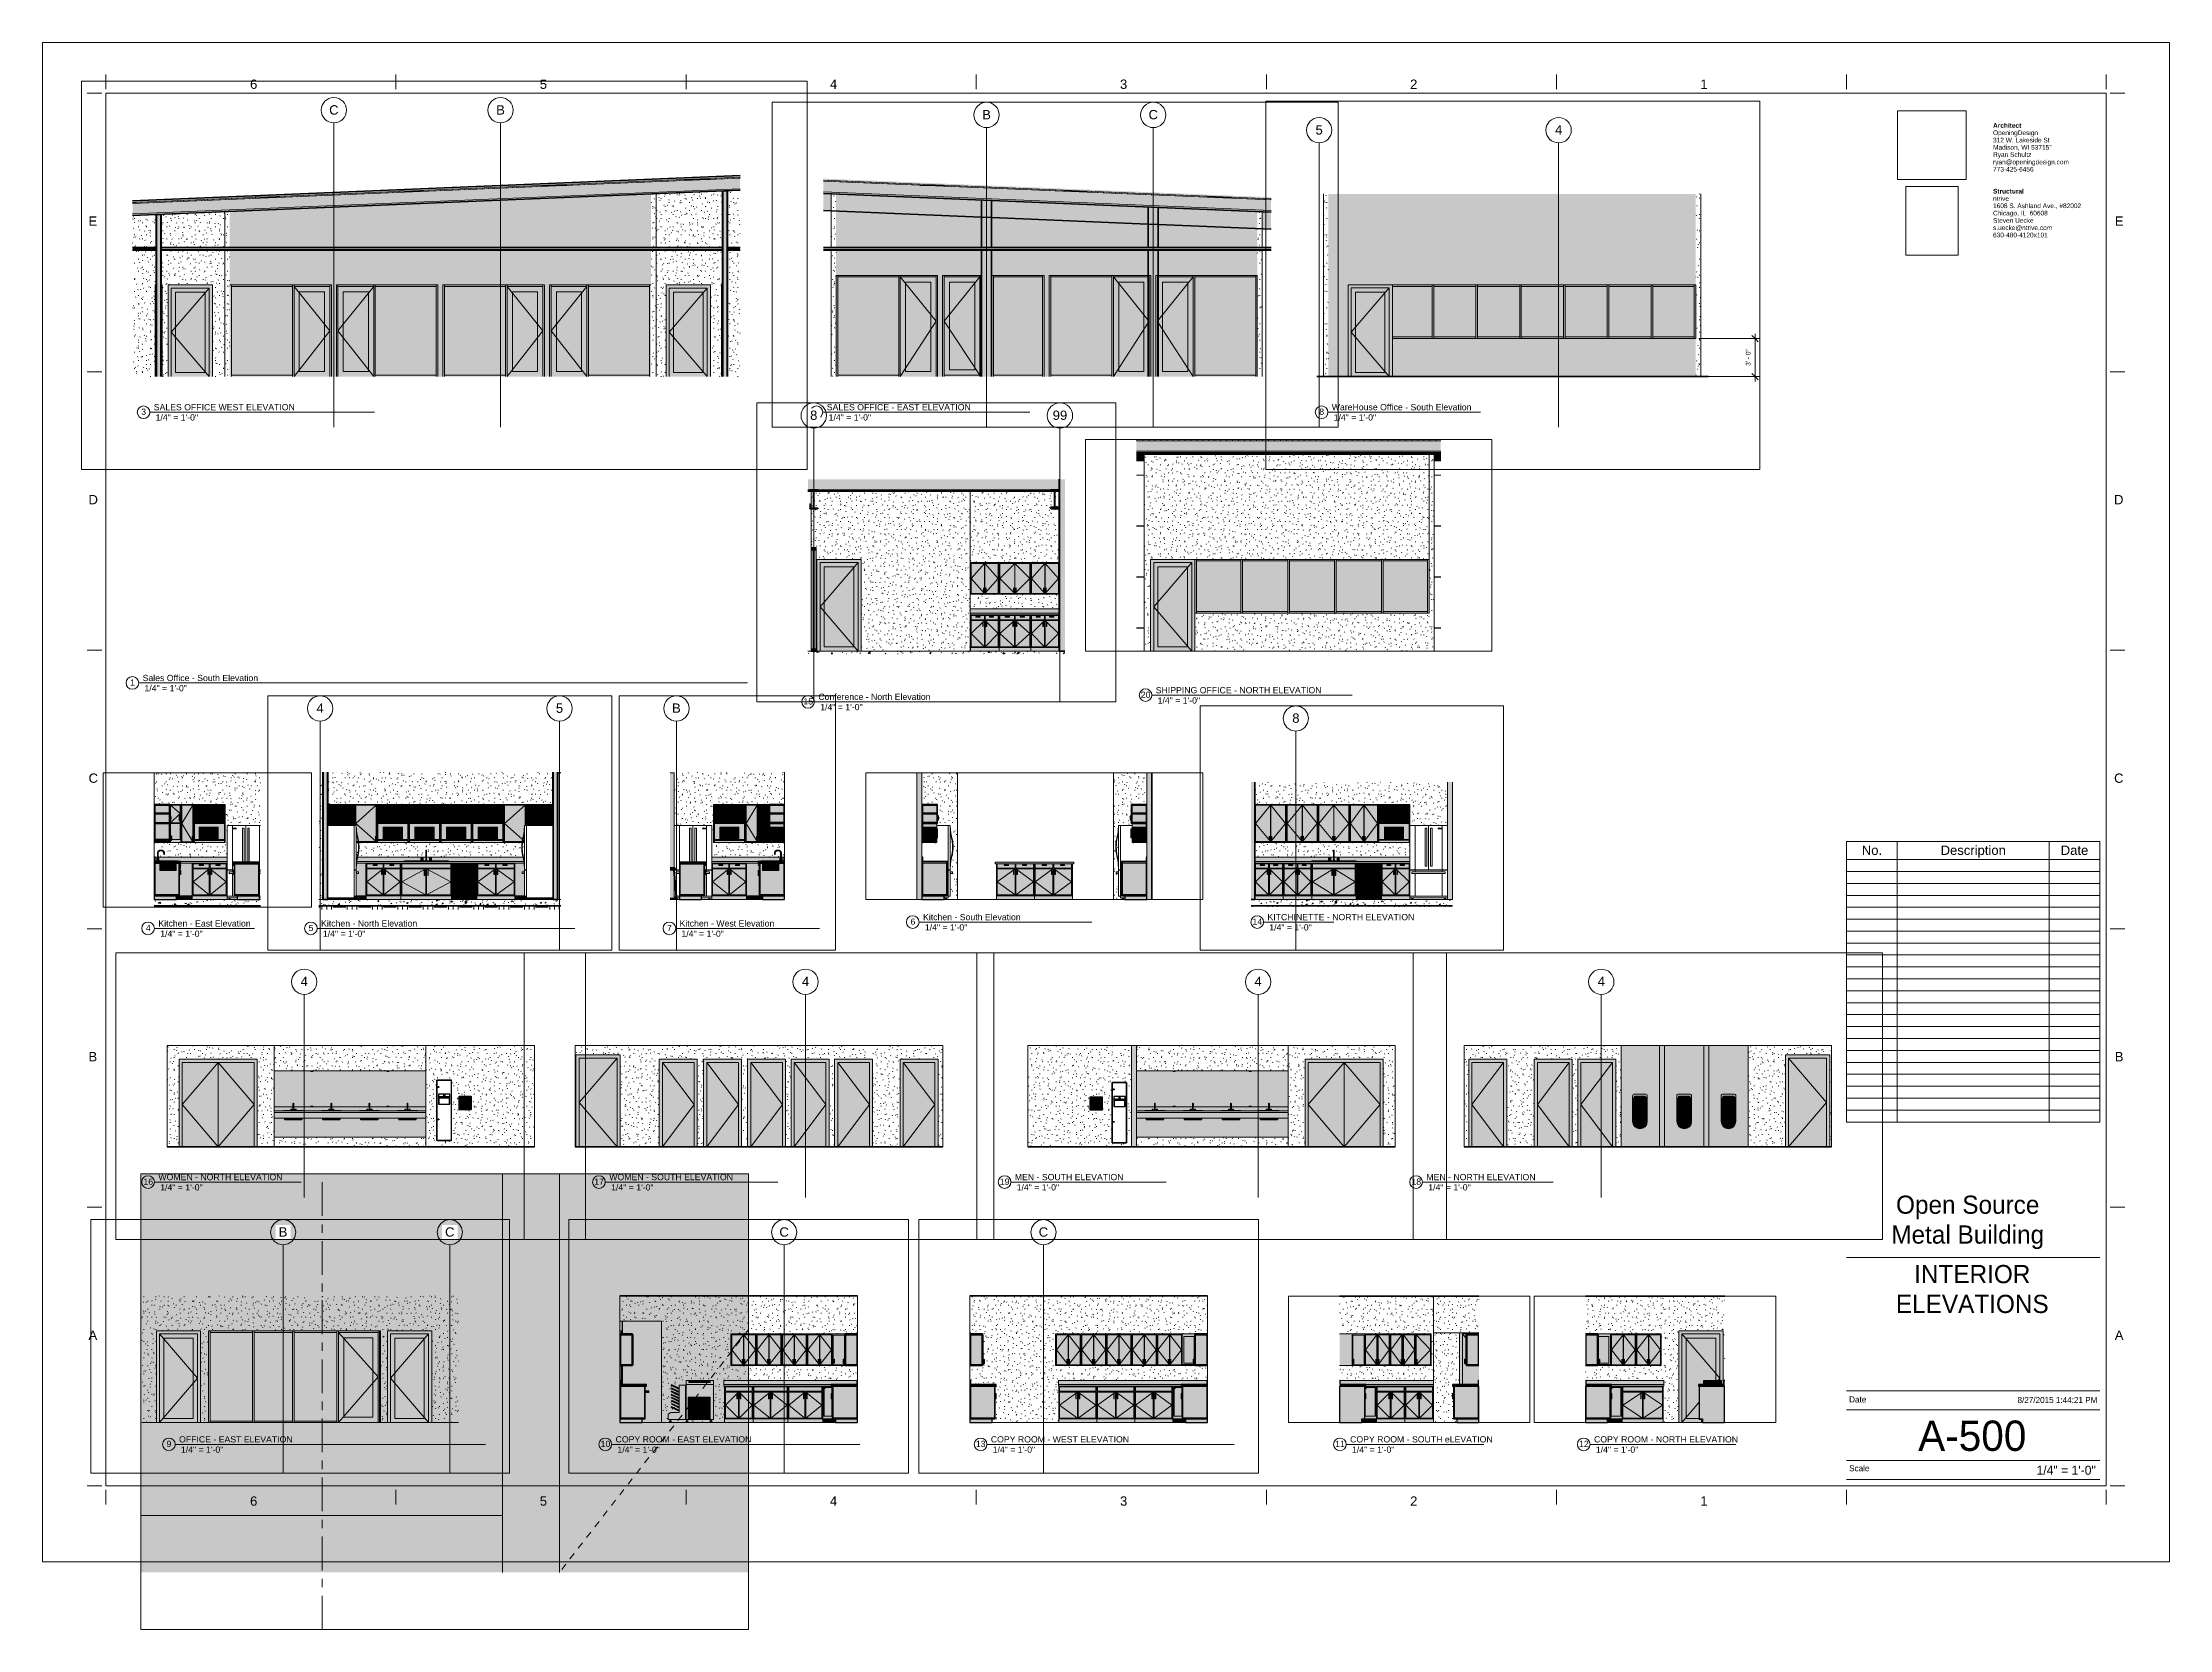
# Paper-space layout 'Layout1' of a CAD drawing. Header units: inches. Extents: x -1.9 to 40.1, y 0 to 31.3.
# The model-space entities are those that its viewports show. They can reach past a viewport. Long polylines and large blocks are cut down to what shows.
import ezdxf

# ---------------------------------------------------------------- set-up
doc = ezdxf.new("R2010")
doc.units = ezdxf.units.IN
doc.header["$MEASUREMENT"] = 0
for name, pattern in [('Dash', [0.25, 0.125, -0.125]), ('Dash 1_16_', [0.125, 0.0625, -0.0625]), ('Grid Line 1_2_', [0.875, 0.5, -0.125, 0.125, -0.125]), ('Overhead', [0.15625, 0.09375, -0.0625])]:
    doc.linetypes.add(name, pattern=pattern)
for name, color, linetype, lineweight in [('A-ANNO-DIMS', 211, 'Continuous', 9), ('A-ANNO-DIMS-48', 211, 'Continuous', 9), ('A-CLNG', 13, 'Continuous', 18), ('A-DETL-THIN', 151, 'Continuous', 9), ('A-DOOR', 31, 'Continuous', 18), ('A-DOOR-FRAM', 31, 'Continuous', 9), ('A-DOOR-GLAZ', 31, 'Continuous', 9), ('A-GENM', 13, 'Continuous', 9), ('A-GLAZ-CURT', 52, 'Continuous', 9), ('A-GLAZ-CWMG', 51, 'Continuous', 9), ('A-ROOF', 132, 'Continuous', 18), ('A-ROOF-PATT', 132, 'Continuous', 60), ('A-WALL', 113, 'Continuous', 18), ('A-WALL-PATT', 111, 'Continuous', 18), ('C-BLDG-PADS', 91, 'Continuous', 9), ('C-TOPO', 7, 'Continuous', 9), ('G-ANNO-SCHD', 231, 'Continuous', 9), ('G-ANNO-TTLB', 6, 'Continuous', 9), ('G-ANNO-TTLB-MEDM', 33, 'Continuous', 20), ('G-ANNO-TTLB-THIN', 151, 'Continuous', 9), ('I-FURN', 30, 'Continuous', 9), ('I-FURN-PNLS', 30, 'Continuous', 9), ('I-WALL', 2, 'Continuous', 18), ('L-SITE-WALL', 31, 'Continuous', 18), ('P-SANR-FIXT', 6, 'Continuous', 9), ('Q-CASE', 31, 'Continuous', 9), ('Q-CASE-HDLN', 31, 'Dash', 9), ('Q-SPCQ', 91, 'Continuous', 9), ('S-BEAM', 12, 'Continuous', 9), ('S-COLS', 52, 'Continuous', 9), ('S-GRID', 1, 'Continuous', 9), ('S-GRID-IDEN', 1, 'Continuous', 9)]:
    doc.layers.add(name, color=color, linetype=linetype, lineweight=lineweight)
doc.layers.add('G-ANNO-NPLT', color=191, linetype='Continuous', plot=False)
doc.styles.add('Arial', font='arial.ttf', dxfattribs={"height": 8.851796})
doc.styles.add('Arial_1', font='arial.ttf', dxfattribs={"height": 4.425898})
doc.styles.add('Arial_2', font='arial.ttf', dxfattribs={"height": 0.122942})
doc.styles.add('Arial_3', font='arial.ttf', dxfattribs={"height": 0.092206})
doc.styles.add('Arial_4', font='arial.ttf', dxfattribs={"height": 0.184412})
doc.styles.add('Century Gothic', font='GOTHIC.TTF', dxfattribs={"height": 0.359278})
doc.styles.add('Century Gothic_1', font='GOTHIC.TTF', dxfattribs={"height": 0.119759})
doc.styles.add('Century Gothic_2', font='GOTHIC.TTF', dxfattribs={"height": 0.179639})
doc.styles.add('Century Gothic_3', font='GOTHIC.TTF', dxfattribs={"height": 0.598797})
doc.dimstyles.new('Linear_-_3_32__Arial', dxfattribs={"dimscale": 12, "dimtxt": 4.5, "dimasz": 0.5, "dimexe": 0.375, "dimexo": 0.25, "dimgap": 0.25, "dimtad": 1, "dimdec": 0, "dimzin": 1, "dimdsep": 46, "dimlunit": 4, "dimtxsty": 'Arial_1', "dimblk1": 'OBLIQUE', "dimblk2": 'OBLIQUE', "dimsah": 1, "dimcen": 0.09, "dimdle": 0.375, "dimazin": 0, "dimtfac": 1, "dimtdec": 4, "dimtix": 1, "dimtmove": 0, "dimatfit": 3, "dimfxl": 1, "dimtvp": 1, "dimfrac": 2, "dimtolj": 1, "dimtzin": 0, "dimarcsym": 2})
picture_1 = doc.add_image_def('image1.png', size_in_pixel=(1125, 1483))
picture_2 = doc.add_image_def('image2.jpg', size_in_pixel=(939, 939))
pattern_1 = [(0, (0, 0), (15.36, 3.84), [0.634, -10.886, 0.634, -10.886, -61.44]), (0, (0, 0), (15.36, 3.84), [-23.04, 0.634, -22.406, 0.634, -10.886, -26.88]), (0, (0, 0), (15.36, 3.84), [-57.6, 0.634, -7.046, 0.634, -18.566]), (120, (5.76, 1.92), (-11.0055376, 11.38215), [0.634, -10.886, 0.634, -10.886, -61.44]), (120, (5.76, 1.92), (-11.0055376, 11.38215), [-23.04, 0.634, -22.406, 0.634, -10.886, -26.88]), (120, (5.76, 1.92), (-11.0055376, 11.38215), [-57.6, 0.634, -7.046, 0.634, -18.566]), (240, (7.68, 9.6), (-4.3544624, -15.22215), [0.634, -10.886, 0.634, -10.886, -61.44]), (240, (7.68, 9.6), (-4.3544624, -15.22215), [-23.04, 0.634, -22.406, 0.634, -10.886, -26.88]), (240, (7.68, 9.6), (-4.3544624, -15.22215), [-57.6, 0.634, -7.046, 0.634, -18.566])]
pattern_2 = [(0, (-1051.227, 0), (15.36, 3.84), [0.634, -10.886, 0.634, -10.886, -61.44]), (0, (-1051.227, 0), (15.36, 3.84), [-23.04, 0.634, -22.406, 0.634, -10.886, -26.88]), (0, (-1051.227, 0), (15.36, 3.84), [-57.6, 0.634, -7.046, 0.634, -18.566]), (120, (-1045.467, 1.92), (-11.005538, 11.38215), [0.634, -10.886, 0.634, -10.886, -61.44]), (120, (-1045.467, 1.92), (-11.005538, 11.38215), [-23.04, 0.634, -22.406, 0.634, -10.886, -26.88]), (120, (-1045.467, 1.92), (-11.005538, 11.38215), [-57.6, 0.634, -7.046, 0.634, -18.566]), (240, (-1043.547, 9.6), (-4.354462, -15.22215), [0.634, -10.886, 0.634, -10.886, -61.44]), (240, (-1043.547, 9.6), (-4.354462, -15.22215), [-23.04, 0.634, -22.406, 0.634, -10.886, -26.88]), (240, (-1043.547, 9.6), (-4.354462, -15.22215), [-57.6, 0.634, -7.046, 0.634, -18.566])]
pattern_3 = [(50, (0, 0), (13.77135, -1.20496), [1.44, -15.84]), (355, (0, 0), (-2.66442, 14.44218), [1.152, -12.672]), (100.451, (1.148, -0.1), (11.10708, 13.23737), [1.224, -13.462]), (46.184, (0, 3.84), (20.49128, -3.17785), [2.16, -23.76]), (96.636, (1.708, 3.575), (17.94587, 18.70315), [1.836, -20.193]), (351.184, (0, 3.84), (17.9454, 18.7026), [1.728, -19.008]), (21, (1.92, 2.88), (11.46052, -7.73037), [1.44, -15.84]), (326, (1.92, 2.88), (4.67135, 13.92315), [1.152, -12.672]), (71.451, (2.875, 2.236), (16.13207, 6.19284), [1.224, -13.462]), (37.5, (0, 0), (0.233123, 6.39175), [0.634, -11.885, 0.634, -12.23, -12.72]), (37.5, (0, 0), (0.233123, 6.39175), [-25.382, 0.634, -12.086]), (7.5, (0, 0), (5.05073, 7.57304), [0.634, -6.701, 0.634, -11.597, -4.848]), (7.5, (0, 0), (5.05073, 7.57304), [-19.565, 0.634, -4.214]), (327.5, (-4.282, 0), (10.24958, -0.43289), [0.634, -4.166, 0.634, -14.342, -19.872]), (327.5, (-4.282, 0), (10.24958, -0.43289), [-19.776, 0.634, -19.238]), (317.5, (-6.202, 0), (11.19739, 1.922144), [0.634, -5.606, 0.634, -9.312, -14.112]), (317.5, (-6.202, 0), (11.19739, 1.922144), [-16.186, 0.634, -13.478])]
pattern_4 = [(0, (688.848, 0), (15.36, 3.84), [0.634, -10.886, 0.634, -10.886, -61.44]), (0, (688.848, 0), (15.36, 3.84), [-23.04, 0.634, -22.406, 0.634, -10.886, -26.88]), (0, (688.848, 0), (15.36, 3.84), [-57.6, 0.634, -7.046, 0.634, -18.566]), (120, (694.608, 1.92), (-11.00554, 11.38215), [0.634, -10.886, 0.634, -10.886, -61.44]), (120, (694.608, 1.92), (-11.00554, 11.38215), [-23.04, 0.634, -22.406, 0.634, -10.886, -26.88]), (120, (694.608, 1.92), (-11.00554, 11.38215), [-57.6, 0.634, -7.046, 0.634, -18.566]), (240, (696.528, 9.6), (-4.35446, -15.22215), [0.634, -10.886, 0.634, -10.886, -61.44]), (240, (696.528, 9.6), (-4.35446, -15.22215), [-23.04, 0.634, -22.406, 0.634, -10.886, -26.88]), (240, (696.528, 9.6), (-4.35446, -15.22215), [-57.6, 0.634, -7.046, 0.634, -18.566])]
pattern_5 = [(0, (-2070.098, 0), (15.36, 3.84), [0.634, -10.886, 0.634, -10.886, -61.44]), (0, (-2070.098, 0), (15.36, 3.84), [-23.04, 0.634, -22.406, 0.634, -10.886, -26.88]), (0, (-2070.098, 0), (15.36, 3.84), [-57.6, 0.634, -7.046, 0.634, -18.566]), (120, (-2064.338, 1.92), (-11.0055376, 11.38215), [0.634, -10.886, 0.634, -10.886, -61.44]), (120, (-2064.338, 1.92), (-11.0055376, 11.38215), [-23.04, 0.634, -22.406, 0.634, -10.886, -26.88]), (120, (-2064.338, 1.92), (-11.0055376, 11.38215), [-57.6, 0.634, -7.046, 0.634, -18.566]), (240, (-2062.418, 9.6), (-4.3544624, -15.22215), [0.634, -10.886, 0.634, -10.886, -61.44]), (240, (-2062.418, 9.6), (-4.3544624, -15.22215), [-23.04, 0.634, -22.406, 0.634, -10.886, -26.88]), (240, (-2062.418, 9.6), (-4.3544624, -15.22215), [-57.6, 0.634, -7.046, 0.634, -18.566])]
pattern_6 = [(0, (-2281.796, 0), (15.36, 3.84), [0.634, -10.886, 0.634, -10.886, -61.44]), (0, (-2281.796, 0), (15.36, 3.84), [-23.04, 0.634, -22.406, 0.634, -10.886, -26.88]), (0, (-2281.796, 0), (15.36, 3.84), [-57.6, 0.634, -7.046, 0.634, -18.566]), (120, (-2276.036, 1.92), (-11.0055376, 11.3821502), [0.634, -10.886, 0.634, -10.886, -61.44]), (120, (-2276.036, 1.92), (-11.0055376, 11.3821502), [-23.04, 0.634, -22.406, 0.634, -10.886, -26.88]), (120, (-2276.036, 1.92), (-11.0055376, 11.3821502), [-57.6, 0.634, -7.046, 0.634, -18.566]), (240, (-2274.116, 9.6), (-4.3544624, -15.2221502), [0.634, -10.886, 0.634, -10.886, -61.44]), (240, (-2274.116, 9.6), (-4.3544624, -15.2221502), [-23.04, 0.634, -22.406, 0.634, -10.886, -26.88]), (240, (-2274.116, 9.6), (-4.3544624, -15.2221502), [-57.6, 0.634, -7.046, 0.634, -18.566])]
pattern_7 = [(0, (-4408.195, 0), (15.36, 3.84), [0.634, -10.886, 0.634, -10.886, -61.44]), (0, (-4408.195, 0), (15.36, 3.84), [-23.04, 0.634, -22.406, 0.634, -10.886, -26.88]), (0, (-4408.195, 0), (15.36, 3.84), [-57.6, 0.634, -7.046, 0.634, -18.566]), (120, (-4402.435, 1.92), (-11.0055376, 11.3821502), [0.634, -10.886, 0.634, -10.886, -61.44]), (120, (-4402.435, 1.92), (-11.0055376, 11.3821502), [-23.04, 0.634, -22.406, 0.634, -10.886, -26.88]), (120, (-4402.435, 1.92), (-11.0055376, 11.3821502), [-57.6, 0.634, -7.046, 0.634, -18.566]), (240, (-4400.515, 9.6), (-4.3544624, -15.2221502), [0.634, -10.886, 0.634, -10.886, -61.44]), (240, (-4400.515, 9.6), (-4.3544624, -15.2221502), [-23.04, 0.634, -22.406, 0.634, -10.886, -26.88]), (240, (-4400.515, 9.6), (-4.3544624, -15.2221502), [-57.6, 0.634, -7.046, 0.634, -18.566])]
pattern_8 = [(0, (3253.262, 0), (15.36, 3.84), [0.634, -10.886, 0.634, -10.886, -61.44]), (0, (3253.262, 0), (15.36, 3.84), [-23.04, 0.634, -22.406, 0.634, -10.886, -26.88]), (0, (3253.262, 0), (15.36, 3.84), [-57.6, 0.634, -7.046, 0.634, -18.566]), (120, (3259.022, 1.92), (-11.005538, 11.38215), [0.634, -10.886, 0.634, -10.886, -61.44]), (120, (3259.022, 1.92), (-11.005538, 11.38215), [-23.04, 0.634, -22.406, 0.634, -10.886, -26.88]), (120, (3259.022, 1.92), (-11.005538, 11.38215), [-57.6, 0.634, -7.046, 0.634, -18.566]), (240, (3260.942, 9.6), (-4.354462, -15.22215), [0.634, -10.886, 0.634, -10.886, -61.44]), (240, (3260.942, 9.6), (-4.354462, -15.22215), [-23.04, 0.634, -22.406, 0.634, -10.886, -26.88]), (240, (3260.942, 9.6), (-4.354462, -15.22215), [-57.6, 0.634, -7.046, 0.634, -18.566])]
pattern_9 = [(0, (-6603.3, 0), (15.36, 3.84), [0.634, -10.886, 0.634, -10.886, -61.44]), (0, (-6603.3, 0), (15.36, 3.84), [-23.04, 0.634, -22.406, 0.634, -10.886, -26.88]), (0, (-6603.3, 0), (15.36, 3.84), [-57.6, 0.634, -7.046, 0.634, -18.566]), (120, (-6597.54, 1.92), (-11.0055376, 11.3821502), [0.634, -10.886, 0.634, -10.886, -61.44]), (120, (-6597.54, 1.92), (-11.0055376, 11.3821502), [-23.04, 0.634, -22.406, 0.634, -10.886, -26.88]), (120, (-6597.54, 1.92), (-11.0055376, 11.3821502), [-57.6, 0.634, -7.046, 0.634, -18.566]), (240, (-6595.62, 9.6), (-4.3544624, -15.2221502), [0.634, -10.886, 0.634, -10.886, -61.44]), (240, (-6595.62, 9.6), (-4.3544624, -15.2221502), [-23.04, 0.634, -22.406, 0.634, -10.886, -26.88]), (240, (-6595.62, 9.6), (-4.3544624, -15.2221502), [-57.6, 0.634, -7.046, 0.634, -18.566])]
pattern_10 = [(0, (5210.658, 0), (15.36, 3.84), [0.634, -10.886, 0.634, -10.886, -61.44]), (0, (5210.658, 0), (15.36, 3.84), [-23.04, 0.634, -22.406, 0.634, -10.886, -26.88]), (0, (5210.658, 0), (15.36, 3.84), [-57.6, 0.634, -7.046, 0.634, -18.566]), (120, (5216.418, 1.92), (-11.00554, 11.38215), [0.634, -10.886, 0.634, -10.886, -61.44]), (120, (5216.418, 1.92), (-11.00554, 11.38215), [-23.04, 0.634, -22.406, 0.634, -10.886, -26.88]), (120, (5216.418, 1.92), (-11.00554, 11.38215), [-57.6, 0.634, -7.046, 0.634, -18.566]), (240, (5218.338, 9.6), (-4.35446, -15.22215), [0.634, -10.886, 0.634, -10.886, -61.44]), (240, (5218.338, 9.6), (-4.35446, -15.22215), [-23.04, 0.634, -22.406, 0.634, -10.886, -26.88]), (240, (5218.338, 9.6), (-4.35446, -15.22215), [-57.6, 0.634, -7.046, 0.634, -18.566])]
pattern_11 = [(0, (-6616.974, 0), (15.36, 3.84), [0.634, -10.886, 0.634, -10.886, -61.44]), (0, (-6616.974, 0), (15.36, 3.84), [-23.04, 0.634, -22.406, 0.634, -10.886, -26.88]), (0, (-6616.974, 0), (15.36, 3.84), [-57.6, 0.634, -7.046, 0.634, -18.566]), (120, (-6611.214, 1.92), (-11.0055376, 11.3821502), [0.634, -10.886, 0.634, -10.886, -61.44]), (120, (-6611.214, 1.92), (-11.0055376, 11.3821502), [-23.04, 0.634, -22.406, 0.634, -10.886, -26.88]), (120, (-6611.214, 1.92), (-11.0055376, 11.3821502), [-57.6, 0.634, -7.046, 0.634, -18.566]), (240, (-6609.294, 9.6), (-4.3544624, -15.2221502), [0.634, -10.886, 0.634, -10.886, -61.44]), (240, (-6609.294, 9.6), (-4.3544624, -15.2221502), [-23.04, 0.634, -22.406, 0.634, -10.886, -26.88]), (240, (-6609.294, 9.6), (-4.3544624, -15.2221502), [-57.6, 0.634, -7.046, 0.634, -18.566])]
pattern_12 = [(0, (6158.111, 0), (15.36, 3.84), [0.634, -10.886, 0.634, -10.886, -61.44]), (0, (6158.111, 0), (15.36, 3.84), [-23.04, 0.634, -22.406, 0.634, -10.886, -26.88]), (0, (6158.111, 0), (15.36, 3.84), [-57.6, 0.634, -7.046, 0.634, -18.566]), (120, (6163.871, 1.92), (-11.00554, 11.38215), [0.634, -10.886, 0.634, -10.886, -61.44]), (120, (6163.871, 1.92), (-11.00554, 11.38215), [-23.04, 0.634, -22.406, 0.634, -10.886, -26.88]), (120, (6163.871, 1.92), (-11.00554, 11.38215), [-57.6, 0.634, -7.046, 0.634, -18.566]), (240, (6165.791, 9.6), (-4.35446, -15.22215), [0.634, -10.886, 0.634, -10.886, -61.44]), (240, (6165.791, 9.6), (-4.35446, -15.22215), [-23.04, 0.634, -22.406, 0.634, -10.886, -26.88]), (240, (6165.791, 9.6), (-4.35446, -15.22215), [-57.6, 0.634, -7.046, 0.634, -18.566])]
pattern_13 = [(161.57, (6547.226, 0.24), (-1.92045124, 0.00015035), [0, -13.661, 1.517, 0]), (18.43, (6546.746, 0.24), (-1.92045124, -0.00015035), [0, -13.661, 1.517, 0]), (108.43, (6547.226, 0.24), (0.95996907, -4.80073665), [4.553, -10.625]), (71.57, (6546.746, 0.24), (0.95996907, 4.80073665), [4.553, -10.625])]
pattern_14 = [(45, (6546.986, 0), (-4.751758, 4.751758), []), (45, (6546.986, 7.2), (-4.751758, 4.751758), [])]
pattern_15 = [(0, (6546.986, 0), (15.36, 3.84), [0.634, -10.886, 0.634, -10.886, -61.44]), (0, (6546.986, 0), (15.36, 3.84), [-23.04, 0.634, -22.406, 0.634, -10.886, -26.88]), (0, (6546.986, 0), (15.36, 3.84), [-57.6, 0.634, -7.046, 0.634, -18.566]), (120, (6552.746, 1.92), (-11.00554, 11.38215), [0.634, -10.886, 0.634, -10.886, -61.44]), (120, (6552.746, 1.92), (-11.00554, 11.38215), [-23.04, 0.634, -22.406, 0.634, -10.886, -26.88]), (120, (6552.746, 1.92), (-11.00554, 11.38215), [-57.6, 0.634, -7.046, 0.634, -18.566]), (240, (6554.666, 9.6), (-4.35446, -15.22215), [0.634, -10.886, 0.634, -10.886, -61.44]), (240, (6554.666, 9.6), (-4.35446, -15.22215), [-23.04, 0.634, -22.406, 0.634, -10.886, -26.88]), (240, (6554.666, 9.6), (-4.35446, -15.22215), [-57.6, 0.634, -7.046, 0.634, -18.566])]

psp = doc.layouts.get("Layout1")

# ---------------------------------------------------------------- texts
at = {"layer": 'G-ANNO-TTLB', "line_spacing_factor": 0.938532, "style": 'Arial_2'}
for s, insert, char_height, width, attachment_point in [('1', (-0.161, 18.761), 0.123, 0.114, 2), ('Sales Office - South Elevation', (0.038, 18.851), 0.12294, 2.7195, 1), (' 1/4" = 1\'-0"', (0.027, 18.648), 0.12294, 1.053, 1)]:
    psp.add_mtext(s, dxfattribs=dict(at, insert=insert, char_height=char_height, width=width, attachment_point=attachment_point))

msp = doc.modelspace()

# ---------------------------------------------------------------- blocks, each defined once
blk = doc.blocks.new('Viewport - View Title 2-605014-INTERIOR ELEVATIONS')
at = {"layer": 'G-ANNO-TTLB'}
for start, end in [(0, 180), (180, 360)]:
    blk.add_arc((-0.125, 0), 0.125, start, end, dxfattribs=at)
blk = doc.blocks.new('OSMB - E1 30 x 42 Horizontal - E1 30x42 Horizontal-548724-INTERIOR ELEVATIONS')
at = {"layer": 'G-ANNO-TTLB-MEDM'}
for p, q in [((1.159, 29.014), (0.872, 29.014)), ((1.24, 29.094), (1.24, 29.381)), ((1.24, 29.014), (1.24, 1.514)), ((40.74, 29.014), (1.24, 29.014)), ((6.969, 29.094), (6.969, 29.381)), ((12.698, 29.094), (12.698, 29.381)), ((18.427, 29.094), (18.427, 29.381)), ((24.156, 29.094), (24.156, 29.381)), ((29.885, 29.094), (29.885, 29.381)), ((35.615, 29.094), (35.615, 29.381)), ((40.74, 29.094), (40.74, 29.381)), ((40.82, 29.014), (41.108, 29.014)), ((1.159, 23.514), (0.872, 23.514)), ((40.82, 23.514), (41.108, 23.514)), ((1.159, 18.014), (0.872, 18.014)), ((40.82, 18.014), (41.108, 18.014)), ((40.615, 14.233), (35.615, 14.233)), ((1.159, 12.514), (0.872, 12.514)), ((40.82, 12.514), (41.108, 12.514)), ((1.159, 7.014), (0.872, 7.014)), ((40.82, 7.014), (41.108, 7.014)), ((1.159, 1.514), (0.872, 1.514)), ((1.24, 1.514), (40.74, 1.514)), ((1.24, 1.433), (1.24, 1.146)), ((6.969, 1.433), (6.969, 1.146)), ((12.698, 1.433), (12.698, 1.146)), ((18.427, 1.433), (18.427, 1.146)), ((24.156, 1.433), (24.156, 1.146)), ((29.885, 1.433), (29.885, 1.146)), ((40.615, 1.639), (35.615, 1.639)), ((35.615, 1.433), (35.615, 1.146)), ((40.74, 1.433), (40.74, 1.146)), ((40.82, 1.514), (41.108, 1.514))]:
    blk.add_line(p, q, dxfattribs=at)
at = {"layer": 'G-ANNO-TTLB-THIN'}
for p, q in [((-0.01, 30.014), (41.99, 30.014)), ((-0.01, 0.014), (-0.01, 30.014)), ((41.99, 0.014), (41.99, 30.014)), ((35.615, 3.389), (40.615, 3.389)), ((35.615, 3.014), (40.615, 3.014)), ((35.615, 2.014), (40.615, 2.014)), ((-0.01, 0.014), (41.99, 0.014))]:
    blk.add_line(p, q, dxfattribs=at)
at = {"layer": 'G-ANNO-TTLB', "bg_fill": 3, "box_fill_scale": 1.25, "bg_fill_color": 0, "bg_fill_transparency": 0}
for s, insert, char_height, width, attachment_point, line_spacing_factor, style in [('\\fArial|b1|i0|c0|p34|;Architect', (38.506, 28.422), 0.09221, 0.59069, 1, 0.938532, 'Arial_3'), ('\\fArial|b1|i0|c0|p34|;Structural', (38.506, 27.124), 0.09221, 0.64856, 1, 0.938532, 'Arial_3'), ('Open Source\\PMetal Building', (38.006, 7.244), 0.35928, 4.0275, 2, 0.984117, 'Century Gothic')]:
    blk.add_mtext(s, dxfattribs=dict(at, insert=insert, char_height=char_height, width=width, attachment_point=attachment_point, line_spacing_factor=line_spacing_factor, style=style))
at = {"layer": 'G-ANNO-TTLB'}
image = blk.add_image(picture_2, insert=(36.619, 27.31), size_in_units=(1.358, 1.358), dxfattribs=at)
image.dxf.flags = 7
image = blk.add_image(picture_1, insert=(36.787, 25.812), size_in_units=(1.03, 1.357), dxfattribs=at)
image.dxf.flags = 7
at = {"layer": 'G-ANNO-TTLB-MEDM'}
blk.add_line((35.615, 6.02), (40.615, 6.02), dxfattribs=at)
at = {"layer": 'G-ANNO-TTLB', "attachment_point": 1, "bg_fill": 3, "box_fill_scale": 1.25, "bg_fill_color": 0, "bg_fill_transparency": 0}
for s, insert, char_height, width, line_spacing_factor, style in [('6', (4.088, 29.283), 0.184, 0.171, 0.938532, 'Arial_4'), ('5', (9.809, 29.283), 0.184, 0.171, 0.938532, 'Arial_4'), ('4', (15.538, 29.283), 0.184, 0.171, 0.938532, 'Arial_4'), ('3', (21.267, 29.283), 0.184, 0.171, 0.938532, 'Arial_4'), ('2', (26.996, 29.283), 0.184, 0.171, 0.938532, 'Arial_4'), ('1', (32.725, 29.283), 0.184, 0.171, 0.938532, 'Arial_4'), ('OpeningDesign', (38.506, 28.278), 0.09221, 1.03838, 0.938532, 'Arial_3'), ('ntrive', (38.506, 26.98), 0.0922, 0.37109, 0.938532, 'Arial_3'), ('E', (0.898, 26.579), 0.184, 0.20475, 0.938532, 'Arial_4'), ('D', (0.898, 21.079), 0.184, 0.2205, 0.938532, 'Arial_4'), ('C', (0.898, 15.579), 0.184, 0.2205, 0.938532, 'Arial_4'), ('B', (0.898, 10.079), 0.184, 0.20475, 0.938532, 'Arial_4'), ('A', (0.898, 4.579), 0.184, 0.20475, 0.938532, 'Arial_4'), ('Date', (35.665, 3.278), 0.1198, 0.4725, 0.984117, 'Century Gothic_1'), ('Scale', (35.665, 1.919), 0.1198, 0.5265, 0.984117, 'Century Gothic_1'), ('6', (4.088, 1.304), 0.184, 0.171, 0.938532, 'Arial_4'), ('5', (9.809, 1.304), 0.184, 0.171, 0.938532, 'Arial_4'), ('4', (15.538, 1.304), 0.184, 0.171, 0.938532, 'Arial_4'), ('3', (21.267, 1.304), 0.184, 0.171, 0.938532, 'Arial_4'), ('2', (26.996, 1.304), 0.184, 0.171, 0.938532, 'Arial_4'), ('1', (32.725, 1.304), 0.184, 0.171, 0.938532, 'Arial_4')]:
    blk.add_mtext(s, dxfattribs=dict(at, insert=insert, char_height=char_height, width=width, line_spacing_factor=line_spacing_factor, style=style))
at = {"layer": 'G-ANNO-TTLB', "char_height": 0.09221, "attachment_point": 1, "line_spacing_factor": 0.938532, "style": 'Arial_3', "bg_fill": 3, "box_fill_scale": 1.25, "bg_fill_color": 0, "bg_fill_transparency": 0}
for s, insert, width in [('312 W. Lakeside St', (38.506, 28.134), 1.31926), ('1608 S. Ashland Ave., #82002', (38.506, 26.836), 2.03762)]:
    blk.add_mtext(s, dxfattribs=dict(at, insert=insert, width=width))
at = {"layer": 'G-ANNO-TTLB-MEDM'}
blk.add_line((40.74, 29.014), (40.74, 1.514), dxfattribs=at)
at = {"layer": 'G-ANNO-TTLB', "char_height": 0.09221, "attachment_point": 1, "line_spacing_factor": 0.938532, "style": 'Arial_3', "bg_fill": 3, "box_fill_scale": 1.25, "bg_fill_color": 0, "bg_fill_transparency": 0}
for s, insert, width in [('Madison, WI 53715"', (38.506, 27.99), 1.36181), ('Chicago, IL  60608', (38.506, 26.692), 1.26649)]:
    blk.add_mtext(s, dxfattribs=dict(at, insert=insert, width=width))
at = {"layer": 'G-ANNO-TTLB', "line_spacing_factor": 0.938532, "bg_fill": 3, "box_fill_scale": 1.25, "bg_fill_color": 0, "bg_fill_transparency": 0}
for s, insert, char_height, width, attachment_point, style in [('Ryan Schultz', (38.506, 27.846), 0.09221, 0.88518, 1, 'Arial_3'), ('Steven Uecke', (38.506, 26.547), 0.09221, 0.94135, 1, 'Arial_3'), ('E', (41.082, 26.579), 0.184, 0.20475, 3, 'Arial_4'), ('D', (41.082, 21.079), 0.184, 0.2205, 3, 'Arial_4'), ('C', (41.082, 15.579), 0.184, 0.2205, 3, 'Arial_4'), ('B', (41.082, 10.079), 0.184, 0.20475, 3, 'Arial_4'), ('A', (41.082, 4.579), 0.184, 0.20475, 3, 'Arial_4')]:
    blk.add_mtext(s, dxfattribs=dict(at, insert=insert, char_height=char_height, width=width, attachment_point=attachment_point, style=style))
at = {"layer": 'G-ANNO-TTLB', "char_height": 0.09221, "attachment_point": 1, "line_spacing_factor": 0.938532, "style": 'Arial_3', "bg_fill": 3, "box_fill_scale": 1.25, "bg_fill_color": 0, "bg_fill_transparency": 0}
for s, insert, width in [('ryan@openingdesign.com', (38.506, 27.701), 1.75163), ('s.uecke@ntrive.com', (38.506, 26.403), 1.37543)]:
    blk.add_mtext(s, dxfattribs=dict(at, insert=insert, width=width))
for s, insert, width in [('773-425-6456', (38.506, 27.557), 0.93625), ('630-480-4120x101', (38.506, 26.259), 1.26308)]:
    blk.add_mtext(s, dxfattribs=dict(at, insert=insert, width=width))
blk = doc.blocks.new('W-Wide Flange - W18X50-622134-SALES OFFICE - EAST ELEVATION')
at = {"layer": 'S-BEAM'}
h = blk.add_hatch(color=71, dxfattribs=at)
h.paths.add_polyline_path([(1279.943, 140.691), (1279.943, 155.954), (1173.326, 160.396), (1173.326, 160.266), (1271.711, 156.167), (1271.711, 141.034)], flags=0)
h.paths.add_polyline_path([(862.961, 158.065), (862.961, 173.198), (1005.346, 167.265), (1005.346, 167.396), (855.623, 173.634), (855.623, 158.371)], flags=0)
h.paths.add_polyline_path([(1172.104, 160.317), (1172.104, 160.447), (1164.567, 160.761), (1164.567, 160.631)], flags=0)
h.paths.add_polyline_path([(1163.346, 160.682), (1163.346, 160.812), (1015.326, 166.98), (1015.326, 166.849), (1160.602, 160.796)], flags=0)
h.paths.add_polyline_path([(1014.104, 166.9), (1014.104, 167.031), (1006.567, 167.345), (1006.567, 167.214)], flags=0)
h = blk.add_hatch(color=71, dxfattribs=at)
h.paths.add_polyline_path([(1279.943, 140.01), (1279.943, 140.691), (1271.711, 141.034), (1271.711, 140.353)], flags=0)
h.paths.add_polyline_path([(862.961, 157.385), (862.961, 158.065), (855.623, 158.371), (855.623, 157.69)], flags=0)
h = blk.add_hatch(color=71, dxfattribs=at)
h.paths.add_polyline_path([(1279.943, 139.44), (1279.943, 140.01), (1173.326, 144.453), (1173.326, 143.882), (1227.68, 141.617)], flags=0)
h.paths.add_polyline_path([(1172.768, 143.905), (1172.768, 144.476), (1163.904, 144.845), (1163.904, 144.275)], flags=0)
h.paths.add_polyline_path([(1163.346, 144.298), (1163.346, 144.869), (1015.326, 151.036), (1015.326, 150.465), (1160.602, 144.412)], flags=0)
h.paths.add_polyline_path([(1014.768, 150.489), (1014.768, 151.059), (1005.904, 151.429), (1005.904, 150.858), (1014.722, 150.491)], flags=0)
h.paths.add_polyline_path([(1005.346, 150.881), (1005.346, 151.452), (855.623, 157.69), (855.623, 157.12), (988.198, 151.596)], flags=0)
at = {"layer": 'S-BEAM', "color": 7}
for p, q in [((855.623, 157.69), (1005.346, 151.452)), ((855.623, 157.12), (1005.346, 150.881)), ((1005.904, 151.429), (1014.768, 151.059)), ((1005.904, 150.858), (1014.768, 150.489)), ((1015.326, 151.036), (1163.346, 144.869)), ((1015.326, 150.465), (1163.346, 144.298)), ((1163.904, 144.845), (1172.768, 144.476)), ((1163.904, 144.275), (1172.768, 143.905)), ((1173.326, 144.453), (1279.943, 140.01)), ((1173.326, 143.882), (1279.943, 139.44))]:
    blk.add_line(p, q, dxfattribs=at)
blk = doc.blocks.new('Grid - Grid Head - Circle-50561-SALES OFFICE - EAST ELEVATION')
at = {"layer": 'S-GRID-IDEN', "color": 7}
blk.add_circle((1168.336, 248.021), 12, dxfattribs=at)
blk = doc.blocks.new('Open Source Metal Building_Exterior_rvt-2-SALES OFFICE - EAST ELEVATION')
at = {"layer": 'A-ROOF'}
blk.add_hatch(color=53, dxfattribs=at).paths.add_polyline_path([(1279.943, 168.465), (1279.943, 169.966), (855.623, 187.646), (855.623, 186.145), (1243.912, 169.966)], flags=0)
at = {"layer": 'A-ROOF', "lineweight": 5}
blk.add_hatch(color=90, dxfattribs=at).paths.add_polyline_path([(1279.943, 155.954), (1279.943, 157.455), (855.623, 175.135), (855.623, 173.634), (1226.912, 158.164)], flags=0)
at = {"layer": 'A-ROOF-PATT', "lineweight": 9}
h = blk.add_hatch(dxfattribs=at)
h.set_pattern_fill('FP_5', style=0, pattern_type=2)
h.set_pattern_definition([(0, (0, 0), (0, 5.666), []), (90, (0, 0), (-5.666, 3e-16), [])])
h.paths.add_polyline_path([(1279.943, 167.464), (1279.943, 168.465), (855.623, 186.145), (855.623, 185.144), (1226.912, 169.674)], flags=0)
h = blk.add_hatch(dxfattribs=at)
h.set_pattern_fill('FP_6', color=8, style=0, pattern_type=2)
h.set_pattern_definition([(161.57, (0.24, 0.24), (-1.92045124, 0.00015035), [0, -13.661, 1.517, 0]), (18.43, (-0.24, 0.24), (-1.92045124, -0.00015035), [0, -13.661, 1.517, 0]), (108.43, (0.24, 0.24), (0.95996907, -4.80073665), [4.553, -10.625]), (71.57, (-0.24, 0.24), (0.95996907, 4.80073665), [4.553, -10.625])])
h.paths.add_polyline_path([(1279.943, 157.455), (1279.943, 167.464), (855.623, 185.144), (855.623, 175.135), (1226.912, 159.665)], flags=0)
at = {"layer": 'S-COLS', "lineweight": 5}
h = blk.add_hatch(color=254, dxfattribs=at)
h.paths.add_polyline_path([(1005.346, 0), (1005.904, 0), (1005.904, 120), (1005.346, 120), (1005.346, 46.905)], flags=0)
h.paths.add_polyline_path([(1005.346, 122.25), (1005.904, 122.25), (1005.904, 167.372), (1005.346, 167.396), (1005.346, 140.757)], flags=0)
for points in [[(1006.567, 167.214), (1006.567, 167.345), (1005.904, 167.372), (1005.904, 167.242), (1006.479, 167.218)], [(1014.768, 166.873), (1014.768, 167.003), (1014.104, 167.031), (1014.104, 166.9), (1014.736, 166.874)]]:
    blk.add_hatch(color=254, dxfattribs=at).paths.add_polyline_path(points, flags=0)
h = blk.add_hatch(color=254, dxfattribs=at)
h.paths.add_polyline_path([(1014.768, 0), (1015.326, 0), (1015.326, 120), (1014.768, 120), (1014.768, 93.831)], flags=0)
h.paths.add_polyline_path([(1014.768, 122.25), (1015.326, 122.25), (1015.326, 166.98), (1014.768, 167.003), (1014.768, 140.757)], flags=0)
h = blk.add_hatch(color=254, dxfattribs=at)
h.paths.add_polyline_path([(1163.346, 0), (1163.904, 0), (1163.904, 120), (1163.346, 120), (1163.346, 46.905)], flags=0)
h.paths.add_polyline_path([(1163.346, 122.25), (1163.904, 122.25), (1163.904, 160.789), (1163.346, 160.812), (1163.346, 140.757)], flags=0)
h = blk.add_hatch(color=254, dxfattribs=at)
h.paths.add_polyline_path([(1163.904, 0), (1163.947, 0), (1163.945, 94.5), (1163.904, 94.5), (1163.904, 46.905)], flags=0)
h.paths.add_polyline_path([(1164.567, 160.631), (1164.567, 160.761), (1163.904, 160.789), (1163.904, 160.659), (1164.474, 160.635)], flags=0)
h = blk.add_hatch(color=254, dxfattribs=at)
h.paths.add_polyline_path([(1172.765, 0), (1172.768, 0), (1172.747, 94.5), (1172.724, 94.5), (1172.724, 0)], flags=0)
h.paths.add_polyline_path([(1172.768, 160.289), (1172.768, 160.42), (1172.104, 160.447), (1172.104, 160.317), (1172.735, 160.291)], flags=0)
h = blk.add_hatch(color=254, dxfattribs=at)
h.paths.add_polyline_path([(1172.768, 0), (1173.326, 0), (1173.326, 120), (1172.768, 120), (1172.768, 46.905)], flags=0)
h.paths.add_polyline_path([(1172.768, 122.25), (1173.326, 122.25), (1173.326, 160.396), (1172.768, 160.42), (1172.768, 140.757)], flags=0)
at = {"layer": 'A-ROOF', "color": 250}
for p, q in [((855.622, 186.145), (1279.943, 168.465)), ((855.622, 185.144), (1279.944, 167.464)), ((855.623, 175.135), (1279.943, 157.455))]:
    blk.add_line(p, q, dxfattribs=at)
at = {"layer": 'A-ROOF', "color": 130, "lineweight": 60}
blk.add_line((855.623, 173.634), (1279.943, 155.954), dxfattribs=at)
at = {"layer": 'S-COLS', "color": 7}
for p, q in [((1005.346, 122.25), (1005.346, 167.396)), ((1005.904, 122.25), (1005.904, 167.372)), ((1014.768, 122.25), (1014.768, 167.003)), ((1015.326, 122.25), (1015.326, 166.98)), ((1163.346, 122.25), (1163.346, 160.812)), ((1163.904, 122.25), (1163.904, 160.789)), ((1172.768, 122.25), (1172.768, 160.42)), ((1173.326, 122.25), (1173.326, 160.396)), ((1005.346, 0), (1005.346, 120)), ((1005.904, 0), (1005.904, 120)), ((1014.768, 0), (1014.768, 120)), ((1015.326, 0), (1015.326, 120)), ((1163.346, 0), (1163.346, 120)), ((1163.904, 0), (1163.904, 120)), ((1172.768, 0), (1172.768, 120)), ((1173.326, 0), (1173.326, 120))]:
    blk.add_line(p, q, dxfattribs=at)
at = {"layer": 'S-GRID', "linetype": 'Grid Line 1_2_'}
for p, q in [((1010.336, -48), (1010.336, 236.021)), ((1168.336, -48), (1168.336, 236.021))]:
    blk.add_line(p, q, dxfattribs=at)
at = {"lineweight": 9}
blk.add_blockref('W-Wide Flange - W18X50-622134-SALES OFFICE - EAST ELEVATION', (0, 0), dxfattribs=at)
at = {"layer": 'S-GRID-IDEN', "char_height": 8.852, "attachment_point": 2, "line_spacing_factor": 0.938532, "style": 'Arial', "bg_fill": 3, "box_fill_scale": 1.25, "bg_fill_color": 0, "bg_fill_transparency": 0}
for s, insert, width in [('B', (1010.334, 252.74), 9.828), ('C', (1168.334, 252.74), 10.584)]:
    blk.add_mtext(s, dxfattribs=dict(at, insert=insert, width=width))
at = {"color": 90, "lineweight": 5}
for p in [(-158, 0), (0, 0)]:
    blk.add_blockref('Grid - Grid Head - Circle-50561-SALES OFFICE - EAST ELEVATION', p, dxfattribs=at)
blk = doc.blocks.new('System Panel - Glazed-700968-SALES OFFICE - EAST ELEVATION')
at = {"layer": 'A-GLAZ-CURT'}
blk.add_hatch(color=256, dxfattribs=at).paths.add_polyline_path([(927.086, 1.5), (927.086, 94.5), (869.211, 94.5), (869.211, 1.5)], flags=0)
blk = doc.blocks.new('Rectangular Mullion - 2_5_ x 5_ rectangular-700963-SALES OFFICE - EAST ELEVATION')
at = {"layer": 'A-GLAZ-CWMG'}
blk.add_hatch(color=256, dxfattribs=at).paths.add_polyline_path([(927.086, 0), (927.086, 1.5), (869.211, 1.5), (869.211, 0)], flags=0)
for p, q in [((869.211, 0), (869.211, 1.5)), ((927.086, 1.5), (869.211, 1.5)), ((927.086, 1.5), (927.086, 0))]:
    blk.add_line(p, q, dxfattribs=at)
blk = doc.blocks.new('Rectangular Mullion - 2_5_ x 5_ rectangular-547427-SALES OFFICE - EAST ELEVATION')
at = {"layer": 'A-GLAZ-CWMG'}
blk.add_hatch(color=256, dxfattribs=at).paths.add_polyline_path([(869.211, 0), (869.211, 96), (867.711, 96), (867.711, 0)], flags=0)
blk.add_line((869.211, 0), (869.211, 96), dxfattribs=at)
blk = doc.blocks.new('Door_Single_Storefront - one-700969-SALES OFFICE - EAST ELEVATION')
at = {"layer": 'A-DOOR'}
h = blk.add_hatch(color=256, dxfattribs=at)
h.paths.add_polyline_path([(928.586, 0), (962.461, 0), (962.461, 94.5), (928.586, 94.5), (928.586, 93.831)], flags=0)
h.paths.add_polyline_path([(957.461, 5), (933.586, 5), (933.586, 89.5), (957.461, 89.5)], flags=0)
blk.add_hatch(color=256, dxfattribs=at).paths.add_polyline_path([(933.586, 5), (957.461, 5), (957.461, 89.5), (933.586, 89.5), (933.586, 28.875)], flags=0)
at = {"layer": 'A-DOOR', "linetype": 'Dash 1_16_', "lineweight": 9}
for p, q in [((928.586, 94.5), (962.461, 52.5)), ((962.461, 52.5), (928.586, 0))]:
    blk.add_line(p, q, dxfattribs=at)
at = {"layer": 'A-DOOR'}
for p, q in [((933.586, 5), (933.586, 89.5)), ((933.586, 89.5), (957.461, 89.5)), ((957.461, 89.5), (957.461, 5)), ((957.461, 5), (933.586, 5))]:
    blk.add_line(p, q, dxfattribs=at)
blk = doc.blocks.new('Rectangular Mullion - 2_5_ x 5_ rectangular-700964-SALES OFFICE - EAST ELEVATION')
at = {"layer": 'A-GLAZ-CWMG'}
blk.add_hatch(color=256, dxfattribs=at).paths.add_polyline_path([(908.627, 94.5), (927.086, 94.5), (927.086, 96), (869.211, 96), (869.211, 94.5)], flags=0)
for p, q in [((869.211, 94.5), (869.211, 96)), ((927.086, 96), (927.086, 94.5)), ((869.211, 94.5), (927.086, 94.5))]:
    blk.add_line(p, q, dxfattribs=at)
blk = doc.blocks.new('Rectangular Mullion - 2_5_ x 5_ rectangular-547424-SALES OFFICE - EAST ELEVATION')
at = {"layer": 'A-GLAZ-CWMG'}
blk.add_hatch(color=256, dxfattribs=at).paths.add_polyline_path([(928.586, 0), (928.586, 96), (927.086, 96), (927.086, 0)], flags=0)
for p, q in [((927.086, 96), (927.086, 0)), ((928.586, 0), (928.586, 96))]:
    blk.add_line(p, q, dxfattribs=at)
blk = doc.blocks.new('Rectangular Mullion - 2_5_ x 5_ rectangular-547429-SALES OFFICE - EAST ELEVATION')
at = {"layer": 'A-GLAZ-CWMG'}
blk.add_hatch(color=256, dxfattribs=at).paths.add_polyline_path([(963.961, 0), (963.961, 96), (962.461, 96), (962.461, 0)], flags=0)
blk.add_line((962.461, 96), (962.461, 0), dxfattribs=at)
blk = doc.blocks.new('Rectangular Mullion - 2_5_ x 5_ rectangular-700965-SALES OFFICE - EAST ELEVATION')
at = {"layer": 'A-GLAZ-CWMG'}
blk.add_hatch(color=256, dxfattribs=at).paths.add_polyline_path([(928.586, 94.5), (962.461, 94.5), (962.461, 96), (928.586, 96)], flags=0)
for p, q in [((928.586, 94.5), (928.586, 96)), ((962.461, 96), (962.461, 94.5)), ((928.586, 94.5), (962.461, 94.5))]:
    blk.add_line(p, q, dxfattribs=at)
blk = doc.blocks.new('System Panel - Glazed-704504-SALES OFFICE - EAST ELEVATION')
at = {"layer": 'A-GLAZ-CURT'}
blk.add_hatch(color=256, dxfattribs=at).paths.add_polyline_path([(1063.461, 1.5), (1063.461, 94.5), (1016.826, 94.5), (1016.826, 1.5)], flags=0)
blk = doc.blocks.new('Rectangular Mullion - 2_5_ x 5_ rectangular-704502-SALES OFFICE - EAST ELEVATION')
at = {"layer": 'A-GLAZ-CWMG'}
blk.add_hatch(color=256, dxfattribs=at).paths.add_polyline_path([(1063.461, 0), (1063.461, 1.5), (1016.826, 1.5), (1016.826, 0)], flags=0)
for p, q in [((1016.826, 0), (1016.826, 1.5)), ((1016.826, 1.5), (1063.461, 1.5)), ((1063.461, 1.5), (1063.461, 0))]:
    blk.add_line(p, q, dxfattribs=at)
blk = doc.blocks.new('Rectangular Mullion - 2_5_ x 5_ rectangular-546109-SALES OFFICE - EAST ELEVATION')
at = {"layer": 'A-GLAZ-CWMG'}
blk.add_hatch(color=256, dxfattribs=at).paths.add_polyline_path([(1064.961, 0), (1064.961, 96), (1063.461, 96), (1063.461, 0)], flags=0)
blk.add_line((1063.461, 0), (1063.461, 96), dxfattribs=at)
blk = doc.blocks.new('Door_Single_Storefront - one-704431-SALES OFFICE - EAST ELEVATION')
at = {"layer": 'A-DOOR'}
h = blk.add_hatch(color=256, dxfattribs=at)
h.paths.add_polyline_path([(970.211, 1.5), (1004.086, 1.5), (1004.086, 94.5), (970.211, 94.5), (970.211, 46.905)], flags=0)
h.paths.add_polyline_path([(975.211, 6.5), (975.211, 89.5), (999.086, 89.5), (999.086, 6.5), (988.198, 6.5)], flags=0)
blk.add_hatch(color=256, dxfattribs=at).paths.add_polyline_path([(975.211, 6.5), (999.086, 6.5), (999.086, 89.5), (975.211, 89.5), (975.211, 30.375)], flags=0)
at = {"layer": 'A-DOOR', "linetype": 'Dash 1_16_', "lineweight": 9}
for p, q in [((1004.086, 94.5), (970.211, 52.5)), ((970.211, 52.5), (1004.086, 1.5))]:
    blk.add_line(p, q, dxfattribs=at)
at = {"layer": 'A-DOOR'}
for p, q in [((975.211, 6.5), (975.211, 89.5)), ((975.211, 89.5), (999.086, 89.5)), ((999.086, 89.5), (999.086, 6.5)), ((999.086, 6.5), (975.211, 6.5))]:
    blk.add_line(p, q, dxfattribs=at)
blk = doc.blocks.new('Rectangular Mullion - 2_5_ x 5_ rectangular-546107-SALES OFFICE - EAST ELEVATION')
at = {"layer": 'A-GLAZ-CWMG'}
blk.add_hatch(color=256, dxfattribs=at).paths.add_polyline_path([(1005.346, 0), (1005.346, 96), (1004.086, 96), (1004.086, 0)], flags=0)
blk.add_line((1004.086, 96), (1004.086, 0), dxfattribs=at)
blk = doc.blocks.new('Rectangular Mullion - 2_5_ x 5_ rectangular-704432-SALES OFFICE - EAST ELEVATION')
at = {"layer": 'A-GLAZ-CWMG'}
blk.add_hatch(color=256, dxfattribs=at).paths.add_polyline_path([(970.211, 0), (970.211, 96), (968.711, 96), (968.711, 0)], flags=0)
blk.add_line((970.211, 96), (970.211, 0), dxfattribs=at)
blk = doc.blocks.new('Rectangular Mullion - 2_5_ x 5_ rectangular-700937-SALES OFFICE - EAST ELEVATION')
at = {"layer": 'A-GLAZ-CWMG'}
blk.add_hatch(color=256, dxfattribs=at).paths.add_polyline_path([(970.211, 94.5), (1004.086, 94.5), (1004.086, 96), (970.211, 96)], flags=0)
for p, q in [((970.211, 94.5), (970.211, 96)), ((1004.086, 96), (1004.086, 94.5)), ((1004.086, 94.5), (970.211, 94.5))]:
    blk.add_line(p, q, dxfattribs=at)
blk = doc.blocks.new('Rectangular Mullion - 2_5_ x 5_ rectangular-V3-SALES OFFICE - EAST ELEVATION')
at = {"layer": 'A-GLAZ-CWMG'}
blk.add_hatch(color=256, dxfattribs=at).paths.add_polyline_path([(1071.211, 0), (1129.086, 0), (1129.086, 1.5), (1071.211, 1.5)], flags=0)
for p, q in [((1071.211, 0), (1071.211, 1.5)), ((1129.086, 1.5), (1071.211, 1.5)), ((1129.086, 1.5), (1129.086, 0))]:
    blk.add_line(p, q, dxfattribs=at)
blk = doc.blocks.new('Rectangular Mullion - 2_5_ x 5_ rectangular-V4-SALES OFFICE - EAST ELEVATION')
at = {"layer": 'A-GLAZ-CWMG'}
blk.add_hatch(color=256, dxfattribs=at).paths.add_polyline_path([(1071.211, 0), (1071.211, 96), (1069.711, 96), (1069.711, 0)], flags=0)
blk.add_line((1071.211, 0), (1071.211, 96), dxfattribs=at)
blk = doc.blocks.new('Door_Single_Storefront - one-V5-SALES OFFICE - EAST ELEVATION')
at = {"layer": 'A-DOOR'}
h = blk.add_hatch(color=256, dxfattribs=at)
h.paths.add_polyline_path([(1130.586, 0), (1163.346, 0), (1163.346, 94.5), (1130.586, 94.5), (1130.586, 46.905)], flags=0)
h.paths.add_polyline_path([(1164.461, 0), (1164.461, 94.5), (1163.947, 94.5), (1163.947, 0), (1164.461, 0)], flags=0)
h.paths.add_polyline_path([(1159.461, 5), (1135.586, 5), (1135.586, 89.5), (1159.461, 89.5), (1159.461, 46.905)], flags=0)
blk.add_hatch(color=256, dxfattribs=at).paths.add_polyline_path([(1147.34, 5), (1159.461, 5), (1159.461, 89.5), (1135.586, 89.5), (1135.586, 5)], flags=0)
at = {"layer": 'A-DOOR', "linetype": 'Dash 1_16_', "lineweight": 9}
for p, q in [((1130.586, 94.5), (1163.346, 53.883)), ((1163.947, 53.137), (1164.461, 52.5)), ((1164.461, 52.5), (1163.947, 51.704)), ((1163.346, 50.772), (1130.586, 0))]:
    blk.add_line(p, q, dxfattribs=at)
at = {"layer": 'A-DOOR'}
for p, q in [((1135.586, 5), (1135.586, 89.5)), ((1135.586, 89.5), (1159.461, 89.5)), ((1159.461, 89.5), (1159.461, 5)), ((1159.461, 5), (1135.586, 5))]:
    blk.add_line(p, q, dxfattribs=at)
blk = doc.blocks.new('Rectangular Mullion - 2_5_ x 5_ rectangular-V6-SALES OFFICE - EAST ELEVATION')
at = {"layer": 'A-GLAZ-CWMG'}
h = blk.add_hatch(color=256, dxfattribs=at)
h.paths.add_polyline_path([(1147.34, 94.5), (1163.346, 94.5), (1163.346, 96), (1130.586, 96), (1130.586, 94.5)], flags=0)
h.paths.add_polyline_path([(1164.461, 94.5), (1164.461, 96), (1163.904, 96), (1163.904, 94.5)], flags=0)
for p, q in [((1130.586, 94.5), (1130.586, 96)), ((1164.461, 96), (1164.461, 94.5)), ((1130.586, 94.5), (1163.346, 94.5)), ((1163.904, 94.5), (1164.461, 94.5))]:
    blk.add_line(p, q, dxfattribs=at)
blk = doc.blocks.new('System Panel - Glazed-700970-SALES OFFICE - EAST ELEVATION')
at = {"layer": 'A-GLAZ-CURT'}
blk.add_hatch(color=256, dxfattribs=at).paths.add_polyline_path([(1207.586, 1.5), (1265.461, 1.5), (1265.461, 94.5), (1207.586, 94.5), (1207.586, 93.831)], flags=0)
blk = doc.blocks.new('Rectangular Mullion - 2_5_ x 5_ rectangular-700935-SALES OFFICE - EAST ELEVATION')
at = {"layer": 'A-GLAZ-CWMG'}
blk.add_hatch(color=256, dxfattribs=at).paths.add_polyline_path([(1265.461, 0), (1265.461, 1.5), (1207.586, 1.5), (1207.586, 0)], flags=0)
for p, q in [((1207.586, 0), (1207.586, 1.5)), ((1207.586, 1.5), (1265.461, 1.5)), ((1265.461, 1.5), (1265.461, 0))]:
    blk.add_line(p, q, dxfattribs=at)
blk = doc.blocks.new('Door_Single_Storefront - one-700971-SALES OFFICE - EAST ELEVATION')
at = {"layer": 'A-DOOR'}
h = blk.add_hatch(color=256, dxfattribs=at)
h.paths.add_polyline_path([(1172.724, 0), (1172.724, 94.5), (1172.211, 94.5), (1172.211, 0)], flags=0)
h.paths.add_polyline_path([(1173.326, 0), (1206.086, 0), (1206.086, 94.5), (1173.326, 94.5), (1173.326, 0.193)], flags=0)
h.paths.add_polyline_path([(1177.211, 5), (1177.211, 89.5), (1201.086, 89.5), (1201.086, 5)], flags=0)
blk.add_hatch(color=256, dxfattribs=at).paths.add_polyline_path([(1201.086, 5), (1201.086, 89.5), (1177.211, 89.5), (1177.211, 5)], flags=0)
at = {"layer": 'A-DOOR', "linetype": 'Dash 1_16_', "lineweight": 9}
for p, q in [((1206.086, 94.5), (1173.326, 53.883)), ((1172.724, 53.137), (1172.211, 52.5)), ((1172.211, 52.5), (1172.724, 51.704)), ((1173.326, 50.772), (1206.086, 0))]:
    blk.add_line(p, q, dxfattribs=at)
at = {"layer": 'A-DOOR'}
for p, q in [((1177.211, 5), (1177.211, 89.5)), ((1177.211, 89.5), (1201.086, 89.5)), ((1201.086, 89.5), (1201.086, 5)), ((1201.086, 5), (1177.211, 5))]:
    blk.add_line(p, q, dxfattribs=at)
blk = doc.blocks.new('Rectangular Mullion - 2_5_ x 5_ rectangular-700936-SALES OFFICE - EAST ELEVATION')
at = {"layer": 'A-GLAZ-CWMG'}
blk.add_hatch(color=256, dxfattribs=at).paths.add_polyline_path([(1207.586, 94.5), (1265.461, 94.5), (1265.461, 96), (1207.586, 96)], flags=0)
for p, q in [((1207.586, 94.5), (1207.586, 96)), ((1265.461, 96), (1265.461, 94.5)), ((1265.461, 94.5), (1207.586, 94.5))]:
    blk.add_line(p, q, dxfattribs=at)
blk = doc.blocks.new('Rectangular Mullion - 2_5_ x 5_ rectangular-V7-SALES OFFICE - EAST ELEVATION')
at = {"layer": 'A-GLAZ-CWMG'}
blk.add_hatch(color=256, dxfattribs=at).paths.add_polyline_path([(1207.586, 0), (1207.586, 96), (1206.086, 96), (1206.086, 0)], flags=0)
for p, q in [((1206.086, 96), (1206.086, 0)), ((1207.586, 96), (1207.586, 0))]:
    blk.add_line(p, q, dxfattribs=at)
blk = doc.blocks.new('Rectangular Mullion - 2_5_ x 5_ rectangular-546165-SALES OFFICE - EAST ELEVATION')
at = {"layer": 'A-GLAZ-CWMG'}
blk.add_hatch(color=256, dxfattribs=at).paths.add_polyline_path([(1172.211, 0), (1172.211, 96), (1170.711, 96), (1170.711, 0)], flags=0)
blk.add_line((1172.211, 96), (1172.211, 0), dxfattribs=at)
blk = doc.blocks.new('Rectangular Mullion - 2_5_ x 5_ rectangular-V8-SALES OFFICE - EAST ELEVATION')
at = {"layer": 'A-GLAZ-CWMG'}
h = blk.add_hatch(color=256, dxfattribs=at)
h.paths.add_polyline_path([(1173.864, 94.5), (1206.086, 94.5), (1206.086, 96), (1173.326, 96), (1173.326, 94.5)], flags=0)
h.paths.add_polyline_path([(1172.768, 94.5), (1172.768, 96), (1172.211, 96), (1172.211, 94.5)], flags=0)
for p, q in [((1172.211, 94.5), (1172.211, 96)), ((1206.086, 96), (1206.086, 94.5)), ((1172.768, 94.5), (1172.211, 94.5)), ((1206.086, 94.5), (1173.326, 94.5))]:
    blk.add_line(p, q, dxfattribs=at)
blk = doc.blocks.new('Rectangular Mullion - 2_5_ x 5_ rectangular-704503-SALES OFFICE - EAST ELEVATION')
at = {"layer": 'A-GLAZ-CWMG'}
blk.add_hatch(color=256, dxfattribs=at).paths.add_polyline_path([(1063.461, 94.5), (1063.461, 96), (1016.826, 96), (1016.826, 94.5)], flags=0)
for p, q in [((1016.826, 94.5), (1016.826, 96)), ((1063.461, 96), (1063.461, 94.5)), ((1063.461, 94.5), (1016.826, 94.5))]:
    blk.add_line(p, q, dxfattribs=at)
blk = doc.blocks.new('Rectangular Mullion - 2_5_ x 5_ rectangular-704430-SALES OFFICE - EAST ELEVATION')
at = {"layer": 'A-GLAZ-CWMG'}
blk.add_hatch(color=256, dxfattribs=at).paths.add_polyline_path([(970.211, 0), (1004.086, 0), (1004.086, 1.5), (970.211, 1.5)], flags=0)
for p, q in [((970.211, 0), (970.211, 1.5)), ((970.211, 1.5), (1004.086, 1.5)), ((1004.086, 1.5), (1004.086, 0))]:
    blk.add_line(p, q, dxfattribs=at)
blk = doc.blocks.new('Grid - Grid Head - Circle-50561-SALES OFFICE WEST ELEVATION')
at = {"layer": 'S-GRID-IDEN', "color": 7}
blk.add_circle((-1168.336, 252.535), 12, dxfattribs=at)
blk = doc.blocks.new('Open Source Metal Building_Exterior_rvt-3-SALES OFFICE WEST ELEVATION')
at = {"layer": 'A-ROOF'}
blk.add_hatch(color=53, dxfattribs=at).paths.add_polyline_path([(-1359.166, 165.164), (-783.319, 189.158), (-783.319, 190.659), (-1359.166, 166.665)], flags=0)
at = {"layer": 'A-ROOF', "lineweight": 5}
blk.add_hatch(color=90, dxfattribs=at).paths.add_polyline_path([(-1359.166, 152.653), (-783.319, 176.647), (-783.319, 178.148), (-1359.166, 154.154)], flags=0)
at = {"layer": 'A-ROOF-PATT', "lineweight": 9}
h = blk.add_hatch(dxfattribs=at)
h.set_pattern_fill('FP_8', style=0, pattern_type=2)
h.set_pattern_definition([(0, (-1051.227, 0), (0, 5.666), []), (90, (-1051.227, 0), (-5.666, 3e-16), [])])
h.paths.add_polyline_path([(-1359.166, 164.163), (-783.319, 188.157), (-783.319, 189.158), (-1359.166, 165.164)], flags=0)
h = blk.add_hatch(dxfattribs=at)
h.set_pattern_fill('FP_9', color=8, style=0, pattern_type=2)
h.set_pattern_definition([(161.57, (-1050.987, 0.24), (-1.9204512, 0.0001504), [0, -13.661, 1.517, 0]), (18.43, (-1051.467, 0.24), (-1.9204512, -0.0001504), [0, -13.661, 1.517, 0]), (108.43, (-1050.987, 0.24), (0.9599691, -4.8007366), [4.553, -10.625]), (71.57, (-1051.467, 0.24), (0.9599691, 4.8007366), [4.553, -10.625])])
h.paths.add_polyline_path([(-1359.166, 154.154), (-783.319, 178.148), (-783.319, 188.157), (-1359.166, 164.163)], flags=0)
at = {"layer": 'A-ROOF', "color": 130, "lineweight": 60}
for p, q in [((-783.319, 190.659), (-1359.167, 166.665)), ((-1359.166, 152.653), (-783.319, 176.647))]:
    blk.add_line(p, q, dxfattribs=at)
at = {"layer": 'A-ROOF', "color": 250}
for p, q in [((-1359.167, 165.164), (-783.319, 189.158)), ((-1359.168, 164.163), (-783.319, 188.157)), ((-1359.166, 154.154), (-783.319, 178.148))]:
    blk.add_line(p, q, dxfattribs=at)
at = {"layer": 'S-GRID', "linetype": 'Grid Line 1_2_'}
for p, q in [((-1168.336, -48), (-1168.336, 240.535)), ((-1010.336, -48), (-1010.336, 240.535))]:
    blk.add_line(p, q, dxfattribs=at)
at = {"layer": 'S-GRID-IDEN', "char_height": 8.852, "attachment_point": 2, "line_spacing_factor": 0.938532, "style": 'Arial', "bg_fill": 3, "box_fill_scale": 1.25, "bg_fill_color": 0, "bg_fill_transparency": 0}
for s, insert, width in [('C', (-1168.338, 257.254), 10.584), ('B', (-1010.338, 257.254), 9.828)]:
    blk.add_mtext(s, dxfattribs=dict(at, insert=insert, width=width))
at = {"color": 90, "lineweight": 5}
for p in [(0, 0), (158, 0)]:
    blk.add_blockref('Grid - Grid Head - Circle-50561-SALES OFFICE WEST ELEVATION', p, dxfattribs=at)
blk = doc.blocks.new('Single-Flush - 36_ x 84_-340239-SALES OFFICE WEST ELEVATION')
at = {"layer": 'A-DOOR-FRAM', "lineweight": 18}
for points in [[(-1336.711, 0), (-1336.711, 87), (-1337.711, 87), (-1337.711, 0)], [(-1330.961, 0), (-1330.961, 87), (-1331.961, 87), (-1331.961, 0)]]:
    blk.add_hatch(color=256, dxfattribs=at).paths.add_polyline_path(points, flags=0)
at = {"layer": 'A-DOOR-FRAM'}
for p, q in [((-1337.711, 0), (-1337.711, 87)), ((-1337.711, 87), (-1336.711, 87)), ((-1331.961, 87), (-1330.961, 87)), ((-1330.961, 87), (-1330.961, 0))]:
    blk.add_line(p, q, dxfattribs=at)
blk = doc.blocks.new('Single-Glass 1 - 36_ x 84_-564710-SALES OFFICE WEST ELEVATION')
at = {"layer": 'A-DOOR-FRAM', "lineweight": 18}
blk.add_hatch(color=256, dxfattribs=at).paths.add_polyline_path([(-800.04, 0), (-800.04, 87), (-801.04, 87), (-801.04, 0)], flags=0)
at = {"layer": 'A-DOOR-FRAM'}
for p in [(-801.04, 0), (-800.04, 87)]:
    blk.add_line(p, (-801.04, 87), dxfattribs=at)
blk = doc.blocks.new('Single-Glass 1 - 36_ x 84_-564716-SALES OFFICE WEST ELEVATION')
at = {"layer": 'A-DOOR'}
h = blk.add_hatch(color=256, dxfattribs=at)
h.paths.add_polyline_path([(-1286.395, 0), (-1286.395, 84), (-1322.395, 84), (-1322.395, 0), (-1287.217, 0)], flags=0)
h.paths.add_polyline_path([(-1318.395, 4), (-1318.395, 80), (-1290.395, 80), (-1290.395, 4), (-1311.409, 4)], flags=0)
at = {"layer": 'A-DOOR-FRAM', "lineweight": 18}
blk.add_hatch(color=256, dxfattribs=at).paths.add_polyline_path([(-1283.395, 0), (-1283.395, 87), (-1325.395, 87), (-1325.395, 0), (-1322.395, 0), (-1322.395, 84), (-1286.395, 84), (-1286.395, 0)], flags=0)
at = {"layer": 'A-DOOR-GLAZ', "lineweight": 18}
blk.add_hatch(color=256, dxfattribs=at).paths.add_polyline_path([(-1290.395, 4), (-1290.395, 80), (-1318.395, 80), (-1318.395, 4)], flags=0)
at = {"layer": 'A-DOOR', "linetype": 'Dash 1_16_', "lineweight": 9}
for p in [(-1286.395, 84), (-1286.395, 0)]:
    blk.add_line(p, (-1322.395, 42), dxfattribs=at)
at = {"layer": 'A-DOOR', "lineweight": 9}
for p, q in [((-1318.395, 4), (-1318.395, 80)), ((-1318.395, 80), (-1290.395, 80)), ((-1290.395, 80), (-1290.395, 4)), ((-1290.395, 4), (-1318.395, 4))]:
    blk.add_line(p, q, dxfattribs=at)
at = {"layer": 'A-DOOR-FRAM'}
for p, q in [((-1283.395, 87), (-1325.395, 87)), ((-1325.395, 87), (-1325.395, 0)), ((-1283.395, 0), (-1283.395, 87)), ((-1322.395, 84), (-1286.395, 84)), ((-1322.395, 0), (-1322.395, 84)), ((-1286.395, 84), (-1286.395, 0))]:
    blk.add_line(p, q, dxfattribs=at)
at = {"layer": 'A-DOOR-GLAZ'}
for p, q in [((-1318.395, 80), (-1290.395, 80)), ((-1318.395, 80), (-1318.395, 4)), ((-1290.395, 80), (-1290.395, 4)), ((-1318.395, 4), (-1290.395, 4))]:
    blk.add_line(p, q, dxfattribs=at)
blk = doc.blocks.new('Single-Glass 1 - 36_ x 84_-V9-SALES OFFICE WEST ELEVATION')
at = {"layer": 'A-DOOR'}
h = blk.add_hatch(color=256, dxfattribs=at)
h.paths.add_polyline_path([(-850.395, 0), (-814.395, 0), (-814.395, 84), (-850.395, 84), (-850.395, 0)], flags=0)
h.paths.add_polyline_path([(-818.395, 4), (-846.395, 4), (-846.395, 80), (-818.395, 80), (-818.395, 52)], flags=0)
at = {"layer": 'A-DOOR-FRAM', "lineweight": 18}
blk.add_hatch(color=256, dxfattribs=at).paths.add_polyline_path([(-853.395, 0), (-850.395, 0), (-850.395, 84), (-814.395, 84), (-814.395, 0), (-811.395, 0), (-811.395, 87), (-853.395, 87)], flags=0)
at = {"layer": 'A-DOOR-GLAZ', "lineweight": 18}
blk.add_hatch(color=256, dxfattribs=at).paths.add_polyline_path([(-818.395, 4), (-818.395, 80), (-846.395, 80), (-846.395, 4)], flags=0)
at = {"layer": 'A-DOOR', "linetype": 'Dash 1_16_', "lineweight": 9}
for p in [(-814.395, 84), (-814.395, 0)]:
    blk.add_line(p, (-850.395, 42), dxfattribs=at)
at = {"layer": 'A-DOOR', "lineweight": 9}
for p, q in [((-846.395, 4), (-846.395, 80)), ((-846.395, 80), (-818.395, 80)), ((-818.395, 80), (-818.395, 4)), ((-818.395, 4), (-846.395, 4))]:
    blk.add_line(p, q, dxfattribs=at)
at = {"layer": 'A-DOOR-FRAM'}
for p, q in [((-811.395, 87), (-853.395, 87)), ((-853.395, 87), (-853.395, 0)), ((-811.395, 0), (-811.395, 87)), ((-850.395, 84), (-814.395, 84)), ((-850.395, 0), (-850.395, 84)), ((-814.395, 84), (-814.395, 0))]:
    blk.add_line(p, q, dxfattribs=at)
at = {"layer": 'A-DOOR-GLAZ'}
for p, q in [((-846.395, 80), (-818.395, 80)), ((-846.395, 80), (-846.395, 4)), ((-818.395, 80), (-818.395, 4)), ((-846.395, 4), (-818.395, 4))]:
    blk.add_line(p, q, dxfattribs=at)
blk = doc.blocks.new('System Panel - Glazed-700945-SALES OFFICE WEST ELEVATION')
at = {"layer": 'A-GLAZ-CURT'}
blk.add_hatch(color=256, dxfattribs=at).paths.add_polyline_path([(-869.211, 1.5), (-869.211, 85.5), (-927.086, 85.5), (-927.086, 1.5)], flags=0)
blk = doc.blocks.new('Rectangular Mullion - 2_5_ x 5_ rectangular-700935-SALES OFFICE WEST ELEVATION')
at = {"layer": 'A-GLAZ-CWMG'}
blk.add_hatch(color=256, dxfattribs=at).paths.add_polyline_path([(-869.211, 0), (-869.211, 1.5), (-927.086, 1.5), (-927.086, 0)], flags=0)
for p, q in [((-927.086, 0), (-927.086, 1.5)), ((-927.086, 1.5), (-869.211, 1.5)), ((-869.211, 1.5), (-869.211, 0))]:
    blk.add_line(p, q, dxfattribs=at)
blk = doc.blocks.new('Rectangular Mullion - 2_5_ x 5_ rectangular-612077-SALES OFFICE WEST ELEVATION')
at = {"layer": 'A-GLAZ-CWMG'}
blk.add_hatch(color=256, dxfattribs=at).paths.add_polyline_path([(-869.211, 0), (-867.711, 0), (-867.711, 87), (-869.211, 87)], flags=0)
blk.add_line((-869.211, 0), (-869.211, 87), dxfattribs=at)
blk = doc.blocks.new('Door_Single_Storefront - one-700946-SALES OFFICE WEST ELEVATION')
at = {"layer": 'A-DOOR'}
h = blk.add_hatch(color=256, dxfattribs=at)
h.paths.add_polyline_path([(-962.461, 0), (-928.586, 0), (-928.586, 85.5), (-962.461, 85.5), (-962.461, 0)], flags=0)
h.paths.add_polyline_path([(-957.461, 5), (-957.461, 80.5), (-933.586, 80.5), (-933.586, 5)], flags=0)
blk.add_hatch(color=256, dxfattribs=at).paths.add_polyline_path([(-933.586, 5), (-933.586, 80.5), (-957.461, 80.5), (-957.461, 5)], flags=0)
at = {"layer": 'A-DOOR', "linetype": 'Dash 1_16_', "lineweight": 9}
for p, q in [((-928.586, 85.5), (-962.461, 43.5)), ((-962.461, 43.5), (-928.586, 0))]:
    blk.add_line(p, q, dxfattribs=at)
at = {"layer": 'A-DOOR'}
for p, q in [((-957.461, 5), (-957.461, 80.5)), ((-957.461, 80.5), (-933.586, 80.5)), ((-933.586, 80.5), (-933.586, 5)), ((-933.586, 5), (-957.461, 5))]:
    blk.add_line(p, q, dxfattribs=at)
blk = doc.blocks.new('Rectangular Mullion - 2_5_ x 5_ rectangular-700936-SALES OFFICE WEST ELEVATION')
at = {"layer": 'A-GLAZ-CWMG'}
blk.add_hatch(color=256, dxfattribs=at).paths.add_polyline_path([(-869.211, 85.5), (-869.211, 87), (-927.086, 87), (-927.086, 85.5)], flags=0)
for p, q in [((-927.086, 85.5), (-927.086, 87)), ((-869.211, 87), (-869.211, 85.5)), ((-869.211, 85.5), (-927.086, 85.5))]:
    blk.add_line(p, q, dxfattribs=at)
blk = doc.blocks.new('Rectangular Mullion - 2_5_ x 5_ rectangular-612075-SALES OFFICE WEST ELEVATION')
at = {"layer": 'A-GLAZ-CWMG'}
blk.add_hatch(color=256, dxfattribs=at).paths.add_polyline_path([(-928.586, 0), (-927.086, 0), (-927.086, 87), (-928.586, 87)], flags=0)
for p, q in [((-928.586, 87), (-928.586, 0)), ((-927.086, 87), (-927.086, 0))]:
    blk.add_line(p, q, dxfattribs=at)
blk = doc.blocks.new('Rectangular Mullion - 2_5_ x 5_ rectangular-612079-SALES OFFICE WEST ELEVATION')
at = {"layer": 'A-GLAZ-CWMG'}
blk.add_hatch(color=256, dxfattribs=at).paths.add_polyline_path([(-962.461, 0), (-962.461, 87), (-963.961, 87), (-963.961, 0)], flags=0)
blk.add_line((-962.461, 87), (-962.461, 0), dxfattribs=at)
blk = doc.blocks.new('Rectangular Mullion - 2_5_ x 5_ rectangular-700937-SALES OFFICE WEST ELEVATION')
at = {"layer": 'A-GLAZ-CWMG'}
blk.add_hatch(color=256, dxfattribs=at).paths.add_polyline_path([(-928.586, 85.5), (-928.586, 87), (-962.461, 87), (-962.461, 85.5)], flags=0)
for p, q in [((-962.461, 85.5), (-962.461, 87)), ((-928.586, 87), (-928.586, 85.5)), ((-928.586, 85.5), (-962.461, 85.5))]:
    blk.add_line(p, q, dxfattribs=at)
blk = doc.blocks.new('System Panel - Glazed-700966-SALES OFFICE WEST ELEVATION')
at = {"layer": 'A-GLAZ-CURT'}
blk.add_hatch(color=256, dxfattribs=at).paths.add_polyline_path([(-1005.586, 1.5), (-1005.586, 85.5), (-1063.461, 85.5), (-1063.461, 1.5)], flags=0)
blk = doc.blocks.new('Rectangular Mullion - 2_5_ x 5_ rectangular-700963-SALES OFFICE WEST ELEVATION')
at = {"layer": 'A-GLAZ-CWMG'}
blk.add_hatch(color=256, dxfattribs=at).paths.add_polyline_path([(-1005.586, 0), (-1005.586, 1.5), (-1063.461, 1.5), (-1063.461, 0)], flags=0)
for p, q in [((-1063.461, 0), (-1063.461, 1.5)), ((-1005.586, 1.5), (-1063.461, 1.5)), ((-1005.586, 1.5), (-1005.586, 0))]:
    blk.add_line(p, q, dxfattribs=at)
blk = doc.blocks.new('Rectangular Mullion - 2_5_ x 5_ rectangular-612005-SALES OFFICE WEST ELEVATION')
at = {"layer": 'A-GLAZ-CWMG'}
blk.add_hatch(color=256, dxfattribs=at).paths.add_polyline_path([(-1063.461, 0), (-1063.461, 87), (-1064.961, 87), (-1064.961, 0)], flags=0)
blk.add_line((-1063.461, 0), (-1063.461, 87), dxfattribs=at)
blk = doc.blocks.new('Door_Single_Storefront - one-700967-SALES OFFICE WEST ELEVATION')
at = {"layer": 'A-DOOR'}
h = blk.add_hatch(color=256, dxfattribs=at)
h.paths.add_polyline_path([(-999.259, 0), (-970.211, 0), (-970.211, 85.5), (-1004.086, 85.5), (-1004.086, 0)], flags=0)
h.paths.add_polyline_path([(-975.211, 5), (-999.086, 5), (-999.086, 80.5), (-975.211, 80.5)], flags=0)
blk.add_hatch(color=256, dxfattribs=at).paths.add_polyline_path([(-999.086, 5), (-975.211, 5), (-975.211, 80.5), (-999.086, 80.5), (-999.086, 28.875)], flags=0)
at = {"layer": 'A-DOOR', "linetype": 'Dash 1_16_', "lineweight": 9}
for p, q in [((-1004.086, 85.5), (-970.211, 43.5)), ((-970.211, 43.5), (-1004.086, 0))]:
    blk.add_line(p, q, dxfattribs=at)
at = {"layer": 'A-DOOR'}
for p, q in [((-999.086, 5), (-999.086, 80.5)), ((-999.086, 80.5), (-975.211, 80.5)), ((-975.211, 80.5), (-975.211, 5)), ((-975.211, 5), (-999.086, 5))]:
    blk.add_line(p, q, dxfattribs=at)
blk = doc.blocks.new('Rectangular Mullion - 2_5_ x 5_ rectangular-700964-SALES OFFICE WEST ELEVATION')
at = {"layer": 'A-GLAZ-CWMG'}
blk.add_hatch(color=256, dxfattribs=at).paths.add_polyline_path([(-1005.586, 85.5), (-1005.586, 87), (-1063.461, 87), (-1063.461, 85.5)], flags=0)
for p, q in [((-1063.461, 85.5), (-1063.461, 87)), ((-1005.586, 87), (-1005.586, 85.5)), ((-1063.461, 85.5), (-1005.586, 85.5))]:
    blk.add_line(p, q, dxfattribs=at)
blk = doc.blocks.new('Rectangular Mullion - 2_5_ x 5_ rectangular-612003-SALES OFFICE WEST ELEVATION')
at = {"layer": 'A-GLAZ-CWMG'}
blk.add_hatch(color=256, dxfattribs=at).paths.add_polyline_path([(-1004.086, 0), (-1004.086, 87), (-1005.586, 87), (-1005.586, 0)], flags=0)
for p, q in [((-1005.586, 87), (-1005.586, 0)), ((-1004.086, 0), (-1004.086, 87))]:
    blk.add_line(p, q, dxfattribs=at)
blk = doc.blocks.new('Rectangular Mullion - 2_5_ x 5_ rectangular-612007-SALES OFFICE WEST ELEVATION')
at = {"layer": 'A-GLAZ-CWMG'}
blk.add_hatch(color=256, dxfattribs=at).paths.add_polyline_path([(-968.711, 0), (-968.711, 87), (-970.211, 87), (-970.211, 0)], flags=0)
blk.add_line((-970.211, 87), (-970.211, 0), dxfattribs=at)
blk = doc.blocks.new('Rectangular Mullion - 2_5_ x 5_ rectangular-700965-SALES OFFICE WEST ELEVATION')
at = {"layer": 'A-GLAZ-CWMG'}
blk.add_hatch(color=256, dxfattribs=at).paths.add_polyline_path([(-999.259, 85.5), (-970.211, 85.5), (-970.211, 87), (-1004.086, 87), (-1004.086, 85.5)], flags=0)
for p, q in [((-1004.086, 85.5), (-1004.086, 87)), ((-970.211, 87), (-970.211, 85.5)), ((-1004.086, 85.5), (-970.211, 85.5))]:
    blk.add_line(p, q, dxfattribs=at)
blk = doc.blocks.new('Open Source Metal Building_Exterior_rvt-4-Kitchen - East Elevation')
at = {"layer": 'C-BLDG-PADS'}
h = blk.add_hatch(dxfattribs=at)
h.set_pattern_fill('FP_12', style=0, pattern_type=2)
h.set_pattern_definition(pattern_3)
h.paths.add_polyline_path([(983.371, -6), (1008.55, -6), (1008.55, 0), (907.834, 0), (907.834, -6), (958.192, -6)], flags=0)
at = {"layer": 'C-TOPO'}
h = blk.add_hatch(dxfattribs=at)
h.set_pattern_fill('FP_11', color=256, style=0, pattern_type=2)
h.set_pattern_definition([(0, (0, 0), (12, 12), [12, -12]), (0, (0, 4.5), (12, 12), [12, -12]), (0, (0, 9), (12, 12), [12, -12]), (90, (1.5, 10.5), (-12, 12), [12, -12]), (90, (6, 10.5), (-12, 12), [12, -12]), (90, (10.5, 10.5), (-12, 12), [12, -12])])
h.paths.add_polyline_path([(1002.589, -7.257), (1008.55, -7.257), (1008.55, -6.006), (907.834, -6.006), (907.834, -7.257), (983.371, -7.257)], flags=0)
at = {"layer": 'C-BLDG-PADS', "color": 250, "lineweight": 18}
for p, q in [((1008.55, 0), (907.834, 0)), ((907.834, -6), (1008.55, -6))]:
    blk.add_line(p, q, dxfattribs=at)
at = {"layer": 'C-TOPO', "color": 10, "lineweight": 80}
for p, q in [((1006.074, -6.006), (907.834, -6.006)), ((1008.55, -6.006), (1006.074, -6.006))]:
    blk.add_line(p, q, dxfattribs=at)
at = {"layer": 'C-TOPO'}
for q in [(907.834, -6.006), (1008.55, -6.006)]:
    blk.add_line((1006.074, -6.006), q, dxfattribs=at)
blk = doc.blocks.new('Counter Top-L Shaped - 24_ Depth U SHAPED-689926-Kitchen - East Elevation')
at = {"layer": 'Q-CASE'}
h = blk.add_hatch(color=256, dxfattribs=at)
h.paths.add_polyline_path([(908.961, 34.5), (913.211, 34.511), (913.211, 36), (908.586, 36), (908.586, 40), (907.836, 40), (907.836, 34.5)], flags=0)
h.paths.add_polyline_path([(932.836, 34.5), (932.836, 36), (928.711, 36), (928.711, 34.5), (929.866, 34.5)], flags=0)
h = blk.add_hatch(color=256, dxfattribs=at)
h.paths.add_polyline_path([(908.961, 36), (908.961, 36.5), (910.236, 36.5), (910.236, 39), (910.836, 39), (910.836, 40), (908.586, 40), (908.586, 36)], flags=0)
h.paths.add_polyline_path([(976.836, 36), (976.836, 40), (911.586, 40), (911.586, 39), (912.186, 39), (912.186, 36.5), (929.961, 36.5), (929.961, 36), (958.192, 36)], flags=0)
blk.add_hatch(color=256, dxfattribs=at).paths.add_polyline_path([(976.836, 34.5), (976.836, 36), (932.836, 36), (932.836, 34.5), (958.192, 34.5)], flags=0)
at = {"layer": 'Q-CASE', "lineweight": 30}
for p, q in [((908.586, 40), (907.836, 40)), ((907.836, 40), (907.836, 34.5)), ((908.586, 36), (908.586, 40)), ((908.961, 36), (908.586, 36)), ((932.836, 36), (929.961, 36)), ((932.836, 34.5), (932.836, 36)), ((907.836, 34.5), (913.211, 34.5)), ((928.711, 34.5), (932.836, 34.5))]:
    blk.add_line(p, q, dxfattribs=at)
at = {"layer": 'Q-CASE'}
for p, q in [((908.586, 40), (910.836, 40)), ((911.586, 40), (976.836, 40)), ((932.836, 36), (976.836, 36)), ((976.836, 34.5), (932.836, 34.5))]:
    blk.add_line(p, q, dxfattribs=at)
blk = doc.blocks.new('Refrigeration-Dacor-Millennia - PF36BNDFBK-519146-Kitchen - East Elevation')
at = {"layer": 'A-GENM', "lineweight": 18}
for p, q in [((976.836, 70.125), (976.836, 27.938)), ((994.71, 70.125), (976.836, 70.125)), ((981.836, 70.125), (981.836, 27.938)), ((994.71, 70.125), (994.71, 35.433)), ((1008.55, 70.125), (994.71, 70.125)), ((1007.461, 70.125), (1007.461, 35.433)), ((976.836, 27.938), (983.461, 27.938)), ((976.836, 27.688), (976.836, 3)), ((983.461, 27.688), (976.836, 27.688)), ((1007.461, 27.938), (1008.55, 27.938)), ((1008.55, 27.688), (1007.461, 27.688)), ((976.836, 3), (986.461, 3)), ((1007.461, 3), (1008.55, 3))]:
    blk.add_line(p, q, dxfattribs=at)
at = {"layer": 'A-GENM'}
for p, q in [((976.836, 3), (976.836, 70.125)), ((976.836, 70.125), (1008.55, 70.125)), ((982.103, 67.334), (982.106, 67.374)), ((982.124, 67.238), (982.103, 67.334)), ((982.106, 67.374), (982.133, 67.405)), ((982.147, 67.198), (982.124, 67.238)), ((982.133, 67.405), (982.171, 67.417)), ((982.148, 67.367), (982.371, 67.367)), ((982.176, 67.233), (982.148, 67.367)), ((982.171, 67.417), (984.686, 67.417)), ((982.383, 67.233), (982.176, 67.233)), ((982.371, 67.367), (982.415, 67.339)), ((982.425, 67.219), (982.383, 67.233)), ((982.415, 67.339), (982.443, 67.367)), ((982.449, 67.18), (982.425, 67.219)), ((982.443, 67.367), (982.527, 67.367)), ((982.527, 67.367), (982.559, 67.358)), ((982.559, 67.358), (982.575, 67.331)), ((982.575, 67.331), (982.668, 66.891)), ((982.662, 67.241), (982.668, 67.302)), ((982.719, 66.972), (982.662, 67.241)), ((982.668, 67.302), (982.706, 67.349)), ((982.706, 67.349), (982.764, 67.367)), ((982.764, 67.367), (983.23, 67.367)), ((982.839, 67.22), (982.83, 67.186)), ((982.876, 67.233), (982.839, 67.22)), ((983.146, 67.233), (982.876, 67.233)), ((983.179, 67.223), (983.146, 67.233)), ((983.193, 67.195), (983.179, 67.223)), ((983.23, 67.367), (983.275, 67.356)), ((983.275, 67.356), (983.312, 67.327)), ((983.312, 67.327), (983.331, 67.285)), ((983.331, 67.285), (983.36, 67.15)), ((983.381, 67.322), (983.391, 67.355)), ((983.392, 67.271), (983.381, 67.322)), ((983.391, 67.355), (983.424, 67.367)), ((983.408, 67.243), (983.392, 67.271)), ((983.438, 67.233), (983.408, 67.243)), ((983.424, 67.367), (983.889, 67.367)), ((983.79, 67.233), (983.438, 67.233)), ((983.832, 67.224), (983.79, 67.233)), ((983.849, 67.194), (983.832, 67.224)), ((983.889, 67.367), (983.933, 67.356)), ((983.933, 67.356), (983.97, 67.327)), ((983.97, 67.327), (983.99, 67.285)), ((983.99, 67.285), (984.018, 67.15)), ((984.059, 67.241), (984.065, 67.302)), ((984.088, 67.106), (984.059, 67.241)), ((984.065, 67.302), (984.103, 67.349)), ((984.103, 67.349), (984.16, 67.367)), ((984.16, 67.367), (984.61, 67.367)), ((984.217, 67.233), (984.226, 67.192)), ((984.638, 67.233), (984.217, 67.233)), ((984.61, 67.367), (984.638, 67.233)), ((984.633, 67.668), (984.636, 67.708)), ((984.686, 67.417), (984.633, 67.668)), ((984.636, 67.708), (984.661, 67.739)), ((984.661, 67.739), (984.701, 67.75)), ((984.663, 67.367), (984.75, 67.367)), ((984.676, 67.301), (984.663, 67.367)), ((984.69, 67.233), (984.676, 67.301)), ((984.68, 67.701), (984.836, 67.701)), ((984.715, 67.534), (984.68, 67.701)), ((984.777, 67.233), (984.69, 67.233)), ((984.701, 67.75), (984.821, 67.75)), ((984.75, 67.367), (984.715, 67.534)), ((984.833, 66.972), (984.777, 67.233)), ((984.821, 67.75), (984.865, 67.736)), ((984.836, 67.701), (984.907, 67.367)), ((984.865, 67.736), (984.888, 67.696)), ((984.888, 67.696), (984.948, 67.417)), ((984.907, 67.367), (985.311, 67.367)), ((984.935, 67.233), (984.97, 67.066)), ((985.28, 67.233), (984.935, 67.233)), ((984.948, 67.417), (985.311, 67.417)), ((985.317, 67.221), (985.28, 67.233)), ((985.311, 67.417), (985.388, 67.403)), ((985.311, 67.367), (985.389, 67.349)), ((985.335, 67.184), (985.317, 67.221)), ((985.388, 67.403), (985.454, 67.367)), ((985.389, 67.349), (985.451, 67.299)), ((985.451, 67.299), (985.484, 67.226)), ((985.454, 67.367), (985.505, 67.308)), ((985.484, 67.226), (985.529, 67.015)), ((985.505, 67.308), (985.533, 67.236)), ((985.533, 67.236), (985.578, 67.025)), ((992.898, 67.531), (991.398, 67.531)), ((991.398, 67.531), (991.398, 35.433)), ((992.898, 35.433), (992.898, 67.531)), ((996.398, 67.531), (997.898, 67.531)), ((996.398, 35.433), (996.398, 67.531)), ((997.898, 67.531), (997.898, 35.433)), ((982.191, 67.184), (982.147, 67.198)), ((982.396, 67.184), (982.191, 67.184)), ((982.455, 66.907), (982.396, 67.184)), ((982.51, 66.891), (982.449, 67.18)), ((982.484, 66.858), (982.455, 66.907)), ((982.539, 66.839), (982.484, 66.858)), ((982.668, 66.891), (982.51, 66.891)), ((985.427, 66.839), (982.539, 66.839)), ((982.739, 66.93), (982.719, 66.972)), ((982.775, 66.9), (982.739, 66.93)), ((982.821, 66.89), (982.775, 66.9)), ((983.285, 66.89), (982.821, 66.89)), ((982.83, 67.186), (982.843, 67.122)), ((982.843, 67.122), (982.856, 67.063)), ((982.856, 67.063), (982.871, 67.033)), ((982.871, 67.033), (982.905, 67.022)), ((982.905, 67.022), (983.183, 67.022)), ((983.183, 67.022), (983.212, 67.037)), ((983.221, 67.069), (983.193, 67.195)), ((983.212, 67.037), (983.221, 67.069)), ((983.344, 66.907), (983.285, 66.89)), ((983.384, 66.955), (983.344, 66.907)), ((983.36, 67.15), (983.388, 67.015)), ((983.388, 67.015), (983.384, 66.955)), ((983.454, 66.977), (983.463, 67.011)), ((983.465, 66.926), (983.454, 66.977)), ((983.463, 67.011), (983.502, 67.022)), ((983.481, 66.899), (983.465, 66.926)), ((983.511, 66.89), (983.481, 66.899)), ((983.502, 67.022), (983.836, 67.022)), ((983.944, 66.89), (983.511, 66.89)), ((983.836, 67.022), (983.867, 67.037)), ((983.875, 67.069), (983.849, 67.194)), ((983.867, 67.037), (983.875, 67.069)), ((984.003, 66.907), (983.944, 66.89)), ((984.041, 66.955), (984.003, 66.907)), ((984.018, 67.15), (984.047, 67.015)), ((984.047, 67.015), (984.041, 66.955)), ((984.116, 66.973), (984.088, 67.106)), ((984.137, 66.93), (984.116, 66.973)), ((984.173, 66.901), (984.137, 66.93)), ((984.217, 66.891), (984.173, 66.901)), ((984.664, 66.891), (984.217, 66.891)), ((984.226, 67.192), (984.647, 67.192)), ((984.252, 67.065), (984.261, 67.022)), ((984.595, 67.065), (984.252, 67.065)), ((984.261, 67.022), (984.604, 67.022)), ((984.604, 67.022), (984.595, 67.065)), ((984.647, 67.192), (984.69, 67.181)), ((984.723, 66.908), (984.664, 66.891)), ((984.69, 67.181), (984.726, 67.151)), ((984.761, 66.955), (984.723, 66.908)), ((984.726, 67.151), (984.746, 67.109)), ((984.746, 67.109), (984.756, 67.062)), ((984.756, 67.062), (984.767, 67.015)), ((984.767, 67.015), (984.761, 66.955)), ((984.851, 66.933), (984.833, 66.972)), ((984.891, 66.901), (984.851, 66.933)), ((984.936, 66.891), (984.891, 66.901)), ((985.43, 66.891), (984.936, 66.891)), ((984.97, 67.066), (984.991, 67.032)), ((984.991, 67.032), (985.03, 67.022)), ((985.03, 67.022), (985.325, 67.022)), ((985.325, 67.022), (985.352, 67.036)), ((985.36, 67.068), (985.335, 67.184)), ((985.352, 67.036), (985.36, 67.068)), ((985.461, 66.847), (985.427, 66.839)), ((985.484, 66.906), (985.43, 66.891)), ((985.495, 66.855), (985.461, 66.847)), ((985.524, 66.955), (985.484, 66.906)), ((985.549, 66.898), (985.495, 66.855)), ((985.529, 67.015), (985.524, 66.955)), ((985.578, 66.958), (985.549, 66.898)), ((985.578, 67.025), (985.578, 66.958)), ((981.836, 27.688), (981.836, 26.187)), ((978.836, 26.187), (982.461, 26.187)), ((978.836, 24.687), (978.836, 26.187)), ((982.961, 26.187), (983.461, 26.187)), ((1007.461, 26.187), (1008.55, 26.187)), ((982.461, 24.687), (978.836, 24.687)), ((981.836, 24.687), (981.836, 3)), ((983.461, 24.687), (982.961, 24.687)), ((1008.55, 24.687), (1007.461, 24.687)), ((986.461, 3), (976.836, 3)), ((1008.55, 3), (1007.461, 3)), ((978.711, 0.25), (978.711, 1.5)), ((978.711, 1.5), (979.711, 1.5)), ((979.711, 1.5), (979.711, 0.25)), ((978.211, 0.25), (978.711, 0.25)), ((978.211, 0), (978.211, 0.25)), ((979.711, 0.25), (978.711, 0.25)), ((979.711, 0.25), (980.211, 0.25)), ((980.211, 0.25), (980.211, 0))]:
    blk.add_line(p, q, dxfattribs=at)
at = {"layer": 'Q-SPCQ'}
for p, q in [((976.836, 1.5), (978.711, 1.5)), ((979.711, 1.5), (986.461, 1.5)), ((1007.461, 1.5), (1008.55, 1.5))]:
    blk.add_line(p, q, dxfattribs=at)
blk = doc.blocks.new('Sink Kitchen-Double - 42_ x 21_-577721-Kitchen - East Elevation')
at = {"layer": 'P-SANR-FIXT'}
for points in [[(911.211, 43.875), (911.586, 43.875), (911.748, 44.688), (912.208, 45.378), (912.898, 45.838), (913.711, 46), (913.711, 46.75), (912.611, 46.531), (911.678, 45.908), (911.055, 44.975), (910.836, 43.875), (911.127, 43.875)], [(913.711, 46), (914.586, 46), (914.586, 46.75), (913.711, 46.75), (913.711, 46.037)], [(917.169, 43.875), (917.461, 43.875), (917.242, 44.975), (916.619, 45.908), (915.686, 46.531), (914.586, 46.75), (914.586, 46), (915.399, 45.838), (916.089, 45.378), (916.549, 44.688), (916.711, 43.875), (917.002, 43.875)], [(911.514, 39), (911.586, 39), (911.586, 43.875), (910.836, 43.875), (910.845, 39), (911.445, 39)], [(916.852, 42.5), (917.461, 42.5), (917.461, 43.875), (916.711, 43.875), (916.711, 42.5), (916.779, 42.5)], [(910.333, 36.5), (911.211, 36.5), (911.211, 39), (910.236, 39), (910.236, 36.5)], [(911.445, 36.5), (912.186, 36.5), (912.186, 39), (911.211, 39), (911.211, 36.5)], [(915.702, 36), (929.961, 36), (929.961, 36.5), (908.961, 36.5), (908.961, 36), (914.916, 36)], [(913.87, 27.5), (915.461, 27.5), (915.461, 36), (913.211, 36), (913.211, 27.5), (913.626, 27.5)], [(915.461, 27.5), (926.461, 27.5), (926.461, 36), (915.461, 36), (915.461, 27.549)], [(926.461, 27.5), (928.711, 27.5), (928.711, 36), (926.461, 36), (926.461, 27.549)]]:
    blk.add_hatch(color=256, dxfattribs=at).paths.add_polyline_path(points, flags=0)
for p, q in [((914.586, 46.75), (913.711, 46.75)), ((913.711, 46), (914.586, 46)), ((910.836, 43.875), (910.836, 39)), ((911.586, 39), (911.586, 43.875)), ((916.711, 43.875), (916.711, 42.5)), ((917.461, 42.5), (917.461, 43.875)), ((917.461, 42.5), (916.711, 42.5)), ((910.211, 39), (910.211, 36.5)), ((910.211, 39), (910.211, 36.5)), ((910.236, 39), (911.211, 39)), ((910.236, 39), (910.236, 39)), ((911.211, 39), (912.186, 39)), ((912.186, 39), (912.186, 39)), ((912.211, 36.5), (912.211, 39)), ((912.211, 36.5), (912.211, 39)), ((908.961, 36.5), (929.961, 36.5)), ((908.961, 36), (908.961, 36.5)), ((929.961, 36), (929.961, 36.5)), ((929.961, 36), (908.961, 36)), ((913.211, 36), (913.211, 27.5)), ((928.711, 27.5), (928.711, 36)), ((913.211, 27.5), (915.461, 27.5)), ((915.461, 27.5), (926.461, 27.5)), ((926.461, 27.5), (928.711, 27.5))]:
    blk.add_line(p, q, dxfattribs=at)
at = {"layer": 'P-SANR-FIXT', "flags": 128}
for points in [[(913.711, 46.75), (913.596, 46.748), (913.481, 46.741), (913.367, 46.729), (913.253, 46.713), (913.14, 46.693), (913.028, 46.668), (912.916, 46.638), (912.807, 46.604), (912.698, 46.566), (912.591, 46.523), (912.486, 46.476), (912.383, 46.425), (912.282, 46.37), (912.184, 46.311), (912.088, 46.248), (911.994, 46.181), (911.903, 46.111), (911.815, 46.036), (911.73, 45.959), (911.649, 45.878), (911.57, 45.794), (911.495, 45.707), (911.424, 45.617), (911.356, 45.524), (911.292, 45.428), (911.231, 45.33), (911.175, 45.23), (911.123, 45.128), (911.075, 45.023), (911.031, 44.917), (910.992, 44.809), (910.957, 44.699), (910.926, 44.589), (910.9, 44.477), (910.878, 44.364), (910.86, 44.25), (910.848, 44.136), (910.84, 44.021), (910.836, 43.906), (910.836, 43.875)], [(917.461, 43.875), (917.459, 43.99), (917.452, 44.105), (917.44, 44.219), (917.424, 44.333), (917.404, 44.446), (917.378, 44.558), (917.349, 44.67), (917.315, 44.779), (917.277, 44.888), (917.234, 44.995), (917.187, 45.1), (917.136, 45.203), (917.081, 45.304), (917.022, 45.402), (916.959, 45.498), (916.892, 45.592), (916.821, 45.683), (916.747, 45.771), (916.67, 45.856), (916.589, 45.937), (916.505, 46.016), (916.418, 46.091), (916.328, 46.162), (916.235, 46.23), (916.139, 46.294), (916.041, 46.354), (915.941, 46.411), (915.838, 46.463), (915.734, 46.511), (915.628, 46.555), (915.52, 46.594), (915.41, 46.629), (915.299, 46.66), (915.187, 46.686), (915.075, 46.708), (914.961, 46.725), (914.847, 46.738), (914.732, 46.746), (914.617, 46.75), (914.586, 46.75)], [(911.586, 43.875), (911.588, 43.96), (911.593, 44.045), (911.601, 44.129), (911.613, 44.214), (911.628, 44.297), (911.647, 44.38), (911.669, 44.462), (911.694, 44.543), (911.722, 44.624), (911.754, 44.703), (911.788, 44.78), (911.826, 44.856), (911.867, 44.931), (911.91, 45.004), (911.957, 45.075), (912.006, 45.144), (912.059, 45.211), (912.113, 45.276), (912.171, 45.339), (912.23, 45.399), (912.293, 45.457), (912.357, 45.513), (912.424, 45.566), (912.492, 45.616), (912.563, 45.663), (912.635, 45.708), (912.709, 45.749), (912.785, 45.788), (912.862, 45.823), (912.941, 45.856), (913.021, 45.885), (913.102, 45.911), (913.184, 45.934), (913.266, 45.953), (913.35, 45.969), (913.434, 45.982), (913.518, 45.991), (913.603, 45.997), (913.688, 46), (913.711, 46)], [(914.586, 46), (914.671, 45.998), (914.756, 45.993), (914.84, 45.985), (914.924, 45.973), (915.008, 45.958), (915.091, 45.939), (915.173, 45.917), (915.254, 45.892), (915.334, 45.864), (915.413, 45.832), (915.491, 45.798), (915.567, 45.76), (915.642, 45.719), (915.715, 45.675), (915.786, 45.629), (915.855, 45.579), (915.922, 45.527), (915.987, 45.473), (916.05, 45.415), (916.11, 45.356), (916.168, 45.293), (916.224, 45.229), (916.277, 45.162), (916.327, 45.094), (916.374, 45.023), (916.419, 44.951), (916.46, 44.877), (916.499, 44.801), (916.534, 44.724), (916.566, 44.645), (916.596, 44.565), (916.622, 44.484), (916.644, 44.402), (916.664, 44.32), (916.68, 44.236), (916.693, 44.152), (916.702, 44.068), (916.708, 43.983), (916.711, 43.898), (916.711, 43.875)]]:
    blk.add_lwpolyline(points, dxfattribs=at)
blk = doc.blocks.new('Base Cabinet-Double Door Sink Unit - 48_-578561-Kitchen - East Elevation')
at = {"layer": 'Q-CASE'}
h = blk.add_hatch(color=256, dxfattribs=at)
h.paths.add_polyline_path([(907.836, 0), (928.836, 0), (928.836, 3.5), (908.586, 3.5), (908.586, 34.5), (907.836, 34.5), (907.836, 24.566)], flags=0)
h.paths.add_polyline_path([(931.086, 3.5), (931.836, 3.5), (931.836, 34.5), (931.086, 34.5), (931.086, 24.566)], flags=0)
for points in [[(928.836, 4.25), (931.086, 4.25), (931.086, 34.5), (928.711, 34.5), (928.711, 27.5), (913.211, 27.5), (913.211, 34.5), (908.586, 34.5), (908.586, 4.25), (928.346, 4.25)], [(931.086, 3.5), (931.086, 4.25), (908.586, 4.25), (908.586, 3.5)]]:
    blk.add_hatch(color=256, dxfattribs=at).paths.add_polyline_path(points, flags=0)
at = {"layer": 'Q-CASE', "lineweight": 30}
for p, q in [((908.586, 34.5), (907.836, 34.5)), ((907.836, 34.5), (907.836, 0)), ((908.586, 3.5), (908.586, 34.5)), ((931.086, 34.5), (931.086, 3.5)), ((931.836, 34.5), (931.086, 34.5)), ((931.836, 3.5), (931.836, 34.5)), ((931.086, 4.25), (908.586, 4.25)), ((908.586, 4.25), (908.586, 3.5)), ((931.086, 3.5), (931.086, 4.25)), ((928.836, 3.5), (908.586, 3.5)), ((908.586, 3.5), (931.086, 3.5)), ((928.836, 0), (928.836, 3.5)), ((931.086, 3.5), (931.836, 3.5)), ((907.836, 0), (928.836, 0))]:
    blk.add_line(p, q, dxfattribs=at)
blk = doc.blocks.new('Base Cabinet-Corner Unit-Angled - 36_ 2-582711-Kitchen - East Elevation')
at = {"layer": 'Q-CASE'}
h = blk.add_hatch(color=256, dxfattribs=at)
h.paths.add_polyline_path([(931.836, 3.5), (943.836, 3.5), (943.836, 34.5), (931.836, 34.5), (931.836, 34), (932.336, 34), (932.336, 32.75), (932.836, 32.75), (932.836, 32.25), (932.656, 32.25), (932.656, 29.25), (932.336, 29.25), (932.336, 28), (931.836, 28), (931.836, 4)], flags=0)
h.paths.add_polyline_path([(932.336, 23.5), (932.336, 27.5), (932.836, 27.5), (932.836, 23.5)], flags=0)
for points in [[(931.086, 0), (931.086, 3.5), (928.836, 3.5), (928.836, 0)], [(931.836, 0), (943.836, 0), (943.836, 3.5), (931.086, 3.5), (931.086, 0), (931.207, 0)]]:
    blk.add_hatch(color=256, dxfattribs=at).paths.add_polyline_path(points, flags=0)
for p, q in [((943.836, 34.5), (943.836, 3.5)), ((931.086, 0), (931.086, 3.5)), ((943.836, 3.5), (931.836, 3.5)), ((943.836, 3.5), (943.836, 0))]:
    blk.add_line(p, q, dxfattribs=at)
blk = doc.blocks.new('Base Cabinet-Double Door _ 2 Drawer - 36_-581377-Kitchen - East Elevation')
at = {"layer": 'Q-CASE'}
h = blk.add_hatch(color=256, dxfattribs=at)
h.paths.add_polyline_path([(1007.461, 0), (1007.461, 34.5), (1006.711, 34.5), (1006.711, 3.5), (986.461, 3.5), (986.461, 0)], flags=0)
h.paths.add_polyline_path([(983.461, 3.5), (984.211, 3.5), (984.211, 34.5), (983.461, 34.5), (983.461, 24.566)], flags=0)
for points in [[(984.211, 4.25), (1006.711, 4.25), (1006.711, 33.858), (984.211, 33.858), (984.211, 24.566)], [(984.211, 3.5), (1006.711, 3.5), (1006.711, 4.25), (984.211, 4.25)]]:
    blk.add_hatch(color=256, dxfattribs=at).paths.add_polyline_path(points, flags=0)
at = {"layer": 'Q-CASE', "lineweight": 30}
for p, q in [((984.211, 34.5), (983.461, 34.5)), ((983.461, 34.5), (983.461, 3.5)), ((984.211, 3.5), (984.211, 34.5)), ((1006.711, 34.5), (1006.711, 3.5)), ((1007.461, 34.5), (1006.711, 34.5)), ((1007.461, 0), (1007.461, 34.5)), ((1006.711, 4.25), (984.211, 4.25)), ((984.211, 4.25), (984.211, 3.5)), ((1006.711, 3.5), (1006.711, 4.25)), ((983.461, 3.5), (984.211, 3.5)), ((984.211, 3.5), (1006.711, 3.5)), ((1006.711, 3.5), (986.461, 3.5)), ((986.461, 3.5), (986.461, 0)), ((986.461, 0), (1007.461, 0))]:
    blk.add_line(p, q, dxfattribs=at)
blk = doc.blocks.new('Base Cabinet-Double Door _ 2 Drawer - 36_-V10-Kitchen - East Elevation')
at = {"layer": 'Q-CASE'}
for points in [[(982.961, 32.25), (982.961, 32.75), (982.461, 32.75), (982.461, 32.25)], [(982.961, 23.5), (982.961, 27.5), (982.461, 27.5), (982.461, 23.5)]]:
    blk.add_hatch(color=256, dxfattribs=at).paths.add_polyline_path(points, flags=0)
for p, q in [((982.461, 32.25), (982.461, 32.75)), ((982.461, 32.75), (982.961, 32.75)), ((982.961, 32.75), (982.961, 32.25)), ((982.961, 32.25), (982.461, 32.25)), ((982.461, 23.5), (982.461, 27.5)), ((982.461, 27.5), (982.961, 27.5)), ((982.961, 27.5), (982.961, 23.5)), ((982.961, 23.5), (982.461, 23.5))]:
    blk.add_line(p, q, dxfattribs=at)
blk = doc.blocks.new('293304 - 293304 2-686364-Kitchen - East Elevation')
at = {"layer": 'Q-CASE'}
for points in [[(920.423, 54), (920.908, 54), (920.908, 56), (921.836, 56), (921.836, 56.75), (908.586, 56.75), (908.586, 72), (921.836, 72), (921.836, 72.75), (908.586, 72.75), (908.586, 89.25), (921.836, 89.25), (921.836, 90), (907.836, 90), (907.836, 54), (908.586, 54), (908.586, 56), (920.158, 56), (920.158, 54)], [(922.586, 72.125), (922.586, 89.875), (921.836, 89.875), (921.836, 72.125)], [(920.423, 81), (921.711, 81), (921.711, 81.75), (908.586, 81.75), (908.586, 81)], [(909.336, 54), (920.158, 54), (920.158, 56), (908.586, 56), (908.586, 54)], [(921.836, 54), (921.836, 56), (920.908, 56), (920.908, 54)]]:
    blk.add_hatch(color=256, dxfattribs=at).paths.add_polyline_path(points, flags=0)
h = blk.add_hatch(color=256, dxfattribs=at)
h.paths.add_polyline_path([(909.221, 56.75), (921.836, 56.75), (921.836, 72), (908.586, 72), (908.586, 56.75), (908.867, 56.75)], flags=0)
h.paths.add_polyline_path([(908.586, 72.75), (921.836, 72.75), (921.836, 89.25), (908.586, 89.25), (908.586, 81.75), (921.711, 81.75), (921.711, 81), (908.586, 81)], flags=0)
at = {"layer": 'Q-CASE', "lineweight": 30}
for p, q in [((921.836, 90), (907.836, 90)), ((907.836, 90), (907.836, 54)), ((921.836, 89.25), (921.836, 90)), ((922.586, 89.875), (921.836, 89.875)), ((921.836, 89.875), (921.836, 72.125)), ((922.586, 72.125), (922.586, 89.875)), ((908.586, 72.75), (908.586, 89.25)), ((908.586, 89.25), (921.836, 89.25)), ((921.711, 81.75), (908.586, 81.75)), ((908.586, 81.75), (908.586, 81)), ((921.711, 81), (921.711, 81.75)), ((908.586, 81), (921.711, 81)), ((921.836, 72.75), (908.586, 72.75)), ((921.836, 72), (921.836, 72.75)), ((908.586, 56.75), (908.586, 72)), ((908.586, 72), (921.836, 72)), ((921.836, 72.125), (922.586, 72.125)), ((921.836, 56.75), (908.586, 56.75)), ((921.836, 56), (921.836, 56.75)), ((908.586, 54), (908.586, 56)), ((908.586, 56), (920.158, 56)), ((920.158, 56), (920.158, 54)), ((920.908, 54), (920.908, 56)), ((920.908, 56), (921.836, 56)), ((907.836, 54), (908.586, 54)), ((920.158, 54), (920.908, 54))]:
    blk.add_line(p, q, dxfattribs=at)
at = {"layer": 'Q-CASE'}
for p, q in [((921.836, 56.75), (921.836, 72)), ((921.836, 56), (921.836, 54)), ((920.158, 54), (908.586, 54)), ((921.836, 54), (920.908, 54))]:
    blk.add_line(p, q, dxfattribs=at)
blk = doc.blocks.new('293304 - 293304 2-V11-Kitchen - East Elevation')
at = {"layer": 'Q-CASE'}
for points in [[(922.586, 74.211), (923.321, 75.284), (923.417, 75.436), (923.743, 76.706), (923.753, 77.695), (923.417, 78.964), (922.586, 80.189), (922.586, 79.93), (923.139, 79.11), (923.484, 78.182), (923.601, 77.2), (923.484, 76.218), (923.135, 75.284), (922.586, 74.47), (922.586, 74.289)], [(922.586, 74.47), (923.139, 75.29), (923.491, 76.278), (923.601, 77.2), (923.452, 78.267), (923.139, 79.11), (922.586, 79.93), (922.586, 79.658), (923.216, 78.439), (923.416, 77.555), (923.394, 76.737), (923.216, 75.961), (922.586, 74.742), (922.586, 74.62)]]:
    blk.add_hatch(color=256, dxfattribs=at).paths.add_polyline_path(points, flags=0)
for p, q in [((922.586, 79.633), (922.629, 79.575)), ((922.628, 74.824), (922.586, 74.767))]:
    blk.add_line(p, q, dxfattribs=at)
at = {"layer": 'Q-CASE', "flags": 128}
for points in [[(922.589, 74.193), (922.707, 74.322), (922.819, 74.456), (922.926, 74.594), (923.027, 74.736), (923.123, 74.882), (923.213, 75.032), (923.296, 75.185), (923.374, 75.342), (923.445, 75.502), (923.51, 75.664), (923.568, 75.829), (923.619, 75.996), (923.664, 76.164), (923.702, 76.335), (923.733, 76.507), (923.758, 76.68), (923.775, 76.854), (923.785, 77.028), (923.789, 77.203), (923.785, 77.377), (923.775, 77.552), (923.757, 77.726), (923.733, 77.899), (923.701, 78.071), (923.663, 78.241), (923.618, 78.41), (923.566, 78.577), (923.508, 78.741), (923.443, 78.904), (923.372, 79.063), (923.294, 79.22), (923.21, 79.373), (923.12, 79.523), (923.024, 79.669), (922.923, 79.811), (922.816, 79.949), (922.703, 80.082), (922.589, 80.207)], [(922.589, 74.193), (922.707, 74.322), (922.819, 74.456), (922.926, 74.594), (923.027, 74.736), (923.123, 74.882), (923.213, 75.032), (923.296, 75.185), (923.374, 75.342), (923.445, 75.502), (923.51, 75.664), (923.568, 75.829), (923.619, 75.996), (923.664, 76.164), (923.702, 76.335), (923.733, 76.507), (923.758, 76.68), (923.775, 76.854), (923.785, 77.028), (923.789, 77.203), (923.785, 77.377), (923.775, 77.552), (923.757, 77.726), (923.733, 77.899), (923.701, 78.071), (923.663, 78.241), (923.618, 78.41), (923.566, 78.577), (923.508, 78.741), (923.443, 78.904), (923.372, 79.063), (923.294, 79.22), (923.21, 79.373), (923.12, 79.523), (923.024, 79.669), (922.923, 79.811), (922.816, 79.949), (922.703, 80.082), (922.589, 80.207)], [(922.586, 79.633), (922.677, 79.51), (922.766, 79.378), (922.851, 79.242), (922.93, 79.104), (923.003, 78.962), (923.071, 78.817), (923.132, 78.67), (923.188, 78.52), (923.238, 78.369), (923.282, 78.215), (923.319, 78.06), (923.35, 77.903), (923.375, 77.745), (923.394, 77.587), (923.406, 77.428), (923.412, 77.268), (923.412, 77.108), (923.405, 76.949), (923.392, 76.79), (923.372, 76.631), (923.346, 76.474), (923.314, 76.317), (923.276, 76.162), (923.231, 76.009), (923.18, 75.858), (923.124, 75.708), (923.061, 75.562), (922.993, 75.417), (922.918, 75.276), (922.839, 75.138), (922.754, 75.002), (922.663, 74.871), (922.586, 74.767)], [(923.375, 77.745), (923.394, 77.587), (923.406, 77.428), (923.41, 77.325)], [(923.398, 76.86), (923.392, 76.79), (923.375, 76.652)]]:
    blk.add_lwpolyline(points, dxfattribs=at)
at = {"layer": 'Q-CASE'}
for points in [[(922.586, 80.191), (922.586, 80.192), (922.586, 80.194), (922.586, 80.198), (922.586, 80.203), (922.586, 80.205), (922.586, 80.202), (922.586, 80.196), (922.586, 80.192), (922.586, 80.19), (922.586, 80.189)], [(922.586, 80.189), (922.586, 80.19), (922.586, 80.192), (922.586, 80.196), (922.586, 80.202), (922.586, 80.205), (922.586, 80.203), (922.586, 80.198), (922.586, 80.194), (922.586, 80.192), (922.586, 80.191)], [(922.586, 74.211), (922.586, 74.21), (922.586, 74.208), (922.586, 74.204), (922.586, 74.198), (922.586, 74.195), (922.586, 74.197), (922.586, 74.202), (922.586, 74.206), (922.586, 74.208), (922.586, 74.209)], [(922.586, 74.209), (922.586, 74.208), (922.586, 74.206), (922.586, 74.202), (922.586, 74.197), (922.586, 74.195), (922.586, 74.198), (922.586, 74.204), (922.586, 74.208), (922.586, 74.21), (922.586, 74.211)]]:
    blk.add_open_spline(points, degree=3, knots=[0.4, 0.4, 0.4, 0.4, 0.4125, 0.425, 0.45, 0.5, 0.55, 0.575, 0.5875, 0.6, 0.6, 0.6, 0.6], dxfattribs=at)
blk = doc.blocks.new('Small_Microwave_14381 - Small_Microwave_14381-624995-Kitchen - East Elevation')
at = {"layer": 'I-FURN'}
for points in [[(921.997, 57.144), (922.029, 57.144), (922.029, 68.561), (921.836, 68.561), (921.836, 57.144)], [(922.832, 58.325), (922.934, 58.325), (922.934, 66.986), (922.541, 66.986), (922.559, 65.786), (922.573, 65.786), (922.554, 64.586), (922.541, 64.586), (922.554, 60.687), (922.573, 60.687), (922.552, 59.506), (922.541, 59.506), (922.554, 58.325), (922.737, 58.325)], [(922.934, 58.325), (923.328, 58.325), (923.315, 66.986), (922.934, 66.986), (922.934, 58.378)], [(922.573, 64.586), (922.573, 65.786), (922.029, 65.786), (922.029, 64.586)], [(922.103, 63.443), (922.103, 63.837), (922.029, 63.837), (922.029, 63.443)], [(922.103, 62.656), (922.103, 63.049), (922.029, 63.049), (922.029, 62.656)], [(922.103, 61.868), (922.103, 62.262), (922.029, 62.262), (922.029, 61.868)], [(922.103, 61.081), (922.103, 61.474), (922.029, 61.474), (922.029, 61.081)], [(922.573, 59.506), (922.573, 60.687), (922.029, 60.687), (922.029, 59.506)], [(922.525, 59.022), (922.525, 59.506), (922.029, 59.506), (922.029, 59.022)], [(922.525, 58.234), (922.525, 59.022), (922.029, 59.022), (922.029, 58.234)]]:
    blk.add_hatch(color=256, dxfattribs=at).paths.add_polyline_path(points, flags=0)
for p, q in [((921.836, 68.561), (922.029, 68.561)), ((922.029, 68.561), (922.029, 57.144)), ((922.541, 66.986), (922.541, 58.325)), ((922.541, 66.986), (922.934, 66.986)), ((922.934, 66.986), (923.328, 66.986)), ((923.328, 58.325), (923.328, 66.986)), ((922.029, 65.786), (922.573, 65.786)), ((922.573, 64.586), (922.573, 65.786)), ((922.573, 64.586), (922.029, 64.586)), ((922.029, 63.837), (922.103, 63.837)), ((922.029, 63.443), (922.103, 63.443)), ((922.103, 63.837), (922.103, 63.443)), ((922.029, 63.049), (922.103, 63.049)), ((922.103, 63.049), (922.103, 62.656)), ((922.029, 62.656), (922.103, 62.656)), ((922.029, 62.262), (922.103, 62.262)), ((922.103, 62.262), (922.103, 61.868)), ((922.029, 61.868), (922.103, 61.868)), ((922.029, 61.474), (922.103, 61.474)), ((922.029, 61.081), (922.103, 61.081)), ((922.103, 61.474), (922.103, 61.081)), ((922.029, 60.687), (922.573, 60.687)), ((922.573, 59.506), (922.573, 60.687)), ((922.573, 59.506), (922.029, 59.506)), ((922.525, 59.51), (922.525, 59.022)), ((922.525, 59.022), (922.525, 58.234)), ((922.934, 58.325), (922.541, 58.325)), ((923.328, 58.325), (922.934, 58.325)), ((922.029, 58.234), (922.525, 58.234)), ((922.029, 57.144), (921.836, 57.144))]:
    blk.add_line(p, q, dxfattribs=at)
blk = doc.blocks.new('293302 - 293302-686305-Kitchen - East Elevation')
at = {"layer": 'Q-CASE'}
h = blk.add_hatch(color=256, dxfattribs=at)
h.paths.add_polyline_path([(922.586, 54), (933.086, 54), (933.086, 90), (922.586, 90), (922.586, 89.25), (932.336, 89.25), (932.336, 56.75), (924.336, 56.75), (924.336, 56.5), (924.311, 56.5), (924.288, 56.385), (924.092, 55.96), (923.686, 55.791), (923.586, 55.775), (923.571, 55.75), (923.086, 55.75), (923.086, 54.75), (922.586, 54.75)], flags=0)
h.paths.add_polyline_path([(923.586, 56.25), (923.763, 56.323), (923.836, 56.523), (923.836, 56.75), (923.086, 56.75), (923.086, 56.25), (923.571, 56.25)], flags=0)
h = blk.add_hatch(color=256, dxfattribs=at)
h.paths.add_polyline_path([(923.328, 56.75), (923.836, 56.75), (923.836, 59.5), (923.763, 59.677), (923.571, 59.75), (923.328, 59.75), (923.315, 58.325), (923.086, 58.325), (923.086, 56.75), (923.315, 56.75)], flags=0)
h.paths.add_polyline_path([(924.336, 56.75), (932.336, 56.75), (932.336, 72), (923.086, 72), (923.086, 66.986), (923.328, 66.986), (923.328, 60.25), (923.586, 60.25), (923.586, 60.225), (923.739, 60.187), (924.126, 60.006), (924.294, 59.6), (924.311, 59.5), (924.336, 59.5), (924.336, 58.378)], flags=0)
h.paths.add_polyline_path([(931.259, 72.75), (932.336, 72.75), (932.336, 89.25), (923.086, 89.25), (923.086, 79.458), (923.426, 78.942), (923.753, 77.694), (923.724, 76.626), (923.417, 75.436), (923.086, 74.908), (923.086, 72.75), (927.972, 72.75)], flags=0)
h.paths.add_polyline_path([(931.259, 74.623), (931.259, 79.623), (931.586, 79.623), (931.586, 74.623)], flags=0)
h.paths.add_polyline_path([(923.086, 75.71), (923.229, 76.018), (923.394, 76.826), (923.402, 77.593), (923.199, 78.472), (923.086, 78.69), (923.086, 75.745)], flags=0)
for points in [[(931.259, 74.623), (931.586, 74.623), (931.586, 79.623), (931.259, 79.623)], [(923.42, 75.447), (923.426, 75.458), (923.744, 76.708), (923.724, 76.629), (923.42, 75.448)], [(926.718, 72), (932.336, 72), (932.336, 72.75), (923.086, 72.75), (923.086, 72)]]:
    blk.add_hatch(color=256, dxfattribs=at).paths.add_polyline_path(points, flags=0)
h = blk.add_hatch(color=256, dxfattribs=at)
h.paths.add_polyline_path([(923.314, 76.391), (923.394, 76.739), (923.388, 76.723)], flags=0)
h.paths.add_polyline_path([(923.416, 77.527), (923.417, 77.572), (923.41, 77.555)], flags=0)
for p, q in [((922.586, 90), (933.086, 90)), ((932.336, 89.25), (923.086, 89.25)), ((932.336, 56.75), (932.336, 89.25)), ((931.586, 79.623), (931.259, 79.623)), ((931.259, 79.623), (931.259, 74.623)), ((931.586, 74.623), (931.586, 79.623)), ((931.259, 74.623), (931.586, 74.623)), ((923.086, 72.75), (932.336, 72.75)), ((932.336, 72), (923.086, 72)), ((923.086, 56.75), (923.836, 56.75)), ((924.336, 56.75), (932.336, 56.75)), ((933.086, 54), (922.586, 54))]:
    blk.add_line(p, q, dxfattribs=at)
at = {"layer": 'Q-CASE', "flags": 128}
for points in [[(923.086, 74.825), (923.121, 74.879), (923.211, 75.029), (923.295, 75.182), (923.372, 75.339), (923.444, 75.498), (923.509, 75.66), (923.567, 75.825), (923.618, 75.992), (923.663, 76.161), (923.702, 76.331), (923.733, 76.503), (923.757, 76.676), (923.775, 76.85), (923.785, 77.025), (923.789, 77.199), (923.785, 77.374), (923.775, 77.548), (923.758, 77.722), (923.733, 77.895), (923.702, 78.067), (923.664, 78.237), (923.619, 78.406), (923.567, 78.573), (923.509, 78.738), (923.444, 78.9), (923.373, 79.06), (923.296, 79.216), (923.212, 79.37), (923.122, 79.52), (923.086, 79.575)], [(923.373, 77.762), (923.376, 77.74), (923.395, 77.581), (923.407, 77.422), (923.41, 77.324)], [(923.398, 76.861), (923.391, 76.784), (923.375, 76.652)]]:
    blk.add_lwpolyline(points, dxfattribs=at)
at = {"layer": 'Q-CASE-HDLN'}
for p, q in [((922.686, 89.875), (932.336, 81.375)), ((932.336, 81.375), (923.086, 72.508))]:
    blk.add_line(p, q, dxfattribs=at)
blk = doc.blocks.new('Small_Microwave_14381 - Small_Microwave_14381-V12-Kitchen - East Elevation')
at = {"layer": 'I-FURN'}
h = blk.add_hatch(color=256, dxfattribs=at)
h.paths.add_polyline_path([(950.281, 57.144), (964.475, 57.144), (964.475, 68.561), (950.281, 68.561)], flags=0)
h.paths.add_polyline_path([(963.293, 58.325), (962.9, 58.325), (962.913, 66.986), (963.687, 66.986), (963.674, 58.325), (963.395, 58.325)], flags=0)
h.paths.add_polyline_path([(952.249, 59.112), (952.249, 66.593), (961.974, 66.593), (961.974, 59.112), (958.192, 59.112)], flags=0)
for points in [[(964.628, 57.144), (964.628, 68.561), (964.475, 68.561), (964.487, 57.144)], [(967.8, 66.789), (967.8, 67.97), (965.218, 67.97), (965.218, 66.789)], [(963.293, 58.325), (963.687, 58.325), (963.674, 66.986), (962.9, 66.986), (962.913, 58.325), (963.192, 58.325)], [(961.974, 59.112), (961.974, 66.593), (952.249, 66.593), (952.249, 59.112), (958.192, 59.112)], [(967.297, 63.443), (967.297, 63.837), (965.722, 63.837), (965.722, 63.443)], [(967.297, 62.656), (967.297, 63.049), (965.722, 63.049), (965.722, 62.656)], [(967.297, 61.868), (967.297, 62.262), (965.722, 62.262), (965.722, 61.868)], [(967.297, 61.081), (967.297, 61.474), (965.722, 61.474), (965.722, 61.081)], [(966.497, 58.234), (966.701, 58.261), (966.891, 58.34), (967.054, 58.465), (967.179, 58.628), (967.257, 58.818), (967.284, 59.022), (967.257, 59.225), (967.179, 59.415), (967.054, 59.578), (966.891, 59.704), (966.701, 59.782), (966.497, 59.809), (966.293, 59.782), (966.103, 59.704), (965.94, 59.578), (965.815, 59.415), (965.736, 59.225), (965.71, 59.022), (965.736, 58.818), (965.815, 58.628), (965.94, 58.465), (966.103, 58.34), (966.293, 58.261)], [(964.628, 56.75), (967.997, 56.75), (967.997, 57.144), (950.674, 57.144), (950.674, 56.75), (964.604, 56.75)]]:
    blk.add_hatch(color=256, dxfattribs=at).paths.add_polyline_path(points, flags=0)
h = blk.add_hatch(color=256, dxfattribs=at)
h.paths.add_polyline_path([(965.71, 57.144), (968.391, 57.144), (968.391, 68.561), (964.628, 68.561), (964.628, 57.144)], flags=0)
h.paths.add_polyline_path([(966.497, 58.234), (966.293, 58.261), (966.103, 58.34), (965.94, 58.465), (965.815, 58.628), (965.736, 58.818), (965.71, 59.022), (965.736, 59.225), (965.815, 59.415), (965.94, 59.578), (966.103, 59.704), (966.293, 59.782), (966.497, 59.809), (966.701, 59.782), (966.891, 59.704), (967.054, 59.578), (967.179, 59.415), (967.257, 59.225), (967.284, 59.022), (967.257, 58.818), (967.179, 58.628), (967.054, 58.465), (966.891, 58.34), (966.701, 58.261)], flags=0)
h.paths.add_polyline_path([(967.297, 61.081), (965.722, 61.081), (965.722, 61.474), (967.297, 61.474)], flags=0)
h.paths.add_polyline_path([(967.297, 61.868), (965.722, 61.868), (965.722, 62.262), (967.297, 62.262)], flags=0)
h.paths.add_polyline_path([(965.94, 62.656), (965.722, 62.656), (965.722, 63.049), (967.297, 63.049), (967.284, 62.656), (966.578, 62.656)], flags=0)
h.paths.add_polyline_path([(966.319, 63.443), (965.722, 63.443), (965.722, 63.837), (967.297, 63.837), (967.284, 63.443)], flags=0)
h.paths.add_polyline_path([(967.8, 66.789), (965.218, 66.789), (965.218, 67.97), (967.8, 67.97)], flags=0)
for p, q in [((950.281, 68.561), (964.475, 68.561)), ((950.281, 68.561), (950.281, 57.144)), ((964.475, 57.144), (964.475, 68.561)), ((964.487, 68.561), (964.628, 68.561)), ((964.628, 68.561), (968.391, 68.561)), ((964.628, 57.144), (964.628, 68.561)), ((968.391, 57.144), (968.391, 68.561)), ((965.218, 67.97), (967.8, 67.97)), ((965.218, 66.789), (965.218, 67.97)), ((967.8, 67.97), (967.8, 66.789)), ((962.9, 66.986), (962.9, 58.325)), ((962.9, 66.986), (963.687, 66.986)), ((963.687, 58.325), (963.687, 66.986)), ((967.8, 66.789), (965.218, 66.789)), ((952.249, 59.112), (952.249, 66.593)), ((952.249, 66.593), (961.974, 66.593)), ((961.974, 66.593), (961.974, 59.112)), ((967.297, 63.837), (965.722, 63.837)), ((965.722, 63.837), (965.722, 63.443)), ((965.722, 63.443), (967.297, 63.443)), ((967.297, 63.443), (967.297, 63.837)), ((967.297, 63.049), (965.722, 63.049)), ((965.722, 63.049), (965.722, 62.656)), ((967.297, 62.656), (967.297, 63.049)), ((965.722, 62.656), (967.297, 62.656)), ((967.297, 62.262), (965.722, 62.262)), ((965.722, 62.262), (965.722, 61.868)), ((967.297, 61.868), (967.297, 62.262)), ((965.722, 61.868), (967.297, 61.868)), ((967.297, 61.474), (965.722, 61.474)), ((965.722, 61.474), (965.722, 61.081)), ((965.722, 61.081), (967.297, 61.081)), ((967.297, 61.081), (967.297, 61.474)), ((961.974, 59.112), (952.249, 59.112)), ((963.687, 58.325), (962.9, 58.325)), ((964.475, 57.144), (950.281, 57.144)), ((950.674, 56.75), (950.674, 57.144)), ((964.628, 57.144), (964.487, 57.144)), ((968.391, 57.144), (964.628, 57.144)), ((967.997, 57.144), (967.997, 56.75))]:
    blk.add_line(p, q, dxfattribs=at)
for start, end in [(0, 180), (180, 0)]:
    blk.add_arc((966.497, 59.022), 0.787, start, end, dxfattribs=at)
blk = doc.blocks.new('M_Counter Top-Island - 1220mm Depth-640051-Kitchen - East Elevation')
at = {"layer": 'Q-CASE'}
blk.add_hatch(color=256, dxfattribs=at).paths.add_polyline_path([(982.461, 33.858), (1007.461, 33.858), (1007.461, 35.433), (982.461, 35.433)], flags=0)
at = {"layer": 'Q-CASE', "lineweight": 30}
for p, q in [((1007.461, 35.433), (982.461, 35.433)), ((982.461, 35.433), (982.461, 33.858)), ((1007.461, 33.858), (1007.461, 35.433)), ((982.461, 33.858), (1007.461, 33.858))]:
    blk.add_line(p, q, dxfattribs=at)
blk = doc.blocks.new('Dishwasher - 24_ x 24_ x 34_-675075-Kitchen - East Elevation')
at = {"layer": 'Q-SPCQ'}
for points in [[(931.836, 28), (932.336, 28), (932.336, 34), (931.836, 34), (931.836, 28.544)], [(932.336, 30.712), (932.656, 30.712), (932.656, 32.712), (932.336, 32.712), (932.336, 32.522)], [(932.656, 30.103), (932.656, 30.712), (932.336, 30.712), (932.336, 30.103)], [(932.336, 29.25), (932.656, 29.25), (932.656, 30.103), (932.336, 30.103), (932.336, 29.394)]]:
    blk.add_hatch(color=256, dxfattribs=at).paths.add_polyline_path(points, flags=0)
for p, q in [((932.336, 34), (931.836, 34)), ((932.336, 28), (932.336, 34)), ((932.336, 32.712), (932.656, 32.712)), ((932.656, 32.712), (932.656, 30.712)), ((932.336, 30.712), (932.656, 30.712)), ((932.656, 30.712), (932.656, 30.103)), ((932.336, 30.087), (932.656, 30.087)), ((932.656, 30.1), (932.656, 29.25)), ((932.336, 29.212), (932.656, 29.212)), ((931.836, 28), (932.336, 28))]:
    blk.add_line(p, q, dxfattribs=at)
blk = doc.blocks.new('Base Cabinet-Double Door _ 2 Drawer - 36_-V13-Kitchen - East Elevation')
at = {"layer": 'Q-CASE'}
for points in [[(932.836, 32.25), (932.836, 32.75), (932.336, 32.75), (932.336, 32.712), (932.656, 32.712), (932.656, 32.25)], [(932.336, 23.5), (932.836, 23.5), (932.836, 27.5), (932.336, 27.5), (932.336, 24.566)]]:
    blk.add_hatch(color=256, dxfattribs=at).paths.add_polyline_path(points, flags=0)
for p, q in [((932.336, 32.75), (932.836, 32.75)), ((932.836, 32.75), (932.836, 32.25)), ((932.656, 32.25), (932.836, 32.25)), ((932.336, 23.5), (932.336, 27.5)), ((932.336, 27.5), (932.836, 27.5)), ((932.836, 27.5), (932.836, 23.5)), ((932.336, 23.5), (932.836, 23.5))]:
    blk.add_line(p, q, dxfattribs=at)
blk = doc.blocks.new('Upper Cabinet-Single Door-Wall - 12_ 2-688979-Kitchen - East Elevation')
at = {"layer": 'Q-CASE'}
h = blk.add_hatch(color=256, dxfattribs=at)
h.paths.add_polyline_path([(933.086, 54), (945.086, 54), (945.086, 90), (933.086, 90), (933.086, 56.389)], flags=0)
h.paths.add_polyline_path([(942.455, 54.75), (933.836, 54.75), (933.836, 89.25), (944.336, 89.25), (944.336, 54.75), (944.029, 54.75)], flags=0)
h = blk.add_hatch(color=256, dxfattribs=at)
h.paths.add_polyline_path([(933.836, 54.75), (944.336, 54.75), (944.336, 89.25), (933.836, 89.25), (933.836, 56.389)], flags=0)
h.paths.add_polyline_path([(943.836, 55.771), (943.707, 55.791), (943.629, 55.867), (943.592, 55.978), (943.611, 60.095), (943.655, 60.167), (943.727, 60.225), (943.944, 60.225), (944.042, 60.133), (944.08, 60.006), (944.059, 55.901), (944.017, 55.833), (943.944, 55.775)], flags=0)
h.paths.add_polyline_path([(943.836, 56.45), (943.876, 56.5), (943.796, 56.5)], flags=0)
h.paths.add_polyline_path([(943.836, 59.5), (943.876, 59.5), (943.834, 59.548), (943.796, 59.5)], flags=0)
h.paths.add_polyline_path([(944.023, 60.069), (944.023, 60.077), (944.021, 60.069)], flags=0)
for points in [[(943.727, 59.5), (943.796, 59.5), (943.836, 59.55), (943.836, 60.229), (943.707, 60.209), (943.629, 60.133), (943.592, 60.006), (943.592, 59.5), (943.711, 59.5)], [(944.08, 59.5), (944.08, 59.704), (944.085, 59.903), (944.08, 59.944), (944.059, 60.099), (944.003, 60.178), (943.944, 60.225), (943.836, 60.209), (943.836, 59.55), (943.876, 59.5), (944.031, 59.5)], [(943.727, 56.5), (943.836, 56.5), (943.836, 59.5), (943.592, 59.5), (943.592, 56.5), (943.64, 56.5)], [(943.836, 56.5), (944.08, 56.5), (944.08, 59.5), (943.836, 59.5), (943.836, 58.378)], [(943.836, 55.771), (943.836, 56.45), (943.796, 56.5), (943.592, 56.5), (943.592, 56.296), (943.586, 56.097), (943.592, 56.056), (943.613, 55.901), (943.667, 55.823), (943.727, 55.775)], [(943.836, 55.771), (943.965, 55.791), (944.042, 55.867), (944.08, 55.978), (944.08, 56.5), (943.876, 56.5), (943.836, 56.45), (943.836, 55.791)]]:
    blk.add_hatch(color=256, dxfattribs=at).paths.add_polyline_path(points, flags=0)
for p, q in [((945.086, 90), (933.086, 90)), ((933.086, 90), (933.086, 54)), ((945.086, 54), (945.086, 90)), ((944.336, 89.25), (933.836, 89.25)), ((933.836, 89.25), (933.836, 54.75)), ((944.336, 54.75), (944.336, 89.25)), ((943.586, 59.5), (943.586, 56.5)), ((944.086, 56.5), (944.086, 59.5)), ((933.836, 54.75), (944.336, 54.75)), ((933.086, 54), (945.086, 54))]:
    blk.add_line(p, q, dxfattribs=at)
at = {"layer": 'Q-CASE', "linetype": 'Dash'}
for p, q in [((944.336, 89.25), (933.836, 72)), ((933.836, 72), (944.336, 54.75))]:
    blk.add_line(p, q, dxfattribs=at)
at = {"layer": 'Q-CASE', "flags": 128}
for points in [[(943.586, 60), (943.586, 60), (943.586, 59.998), (943.586, 59.996), (943.586, 59.994), (943.586, 59.99), (943.586, 59.986), (943.586, 59.981), (943.586, 59.975), (943.586, 59.968), (943.586, 59.961), (943.586, 59.952), (943.586, 59.943), (943.586, 59.934), (943.586, 59.924), (943.586, 59.913), (943.586, 59.901), (943.586, 59.889), (943.586, 59.876), (943.586, 59.862), (943.586, 59.848), (943.586, 59.834), (943.586, 59.819), (943.586, 59.803), (943.586, 59.787), (943.586, 59.77), (943.586, 59.753), (943.586, 59.736), (943.586, 59.718), (943.586, 59.7), (943.586, 59.681), (943.586, 59.662), (943.586, 59.643), (943.586, 59.624), (943.586, 59.605), (943.586, 59.585), (943.586, 59.565), (943.586, 59.545), (943.586, 59.525), (943.586, 59.505), (943.586, 59.5)], [(944.086, 59.5), (944.086, 59.52), (944.086, 59.54), (944.086, 59.56), (944.086, 59.58), (944.086, 59.599), (944.086, 59.619), (944.086, 59.638), (944.086, 59.657), (944.086, 59.676), (944.086, 59.695), (944.086, 59.713), (944.086, 59.731), (944.086, 59.748), (944.086, 59.766), (944.086, 59.782), (944.086, 59.799), (944.086, 59.814), (944.086, 59.83), (944.086, 59.844), (944.086, 59.859), (944.086, 59.872), (944.086, 59.885), (944.086, 59.898), (944.086, 59.91), (944.086, 59.921), (944.086, 59.931), (944.086, 59.941), (944.086, 59.95), (944.086, 59.958), (944.086, 59.966), (944.086, 59.973), (944.086, 59.979), (944.086, 59.984), (944.086, 59.989), (944.086, 59.993), (944.086, 59.996), (944.086, 59.998), (944.086, 59.999), (944.086, 60)], [(943.586, 56.5), (943.586, 56.48), (943.586, 56.46), (943.586, 56.44), (943.586, 56.42), (943.586, 56.401), (943.586, 56.381), (943.586, 56.362), (943.586, 56.343), (943.586, 56.324), (943.586, 56.305), (943.586, 56.287), (943.586, 56.269), (943.586, 56.252), (943.586, 56.234), (943.586, 56.218), (943.586, 56.201), (943.586, 56.186), (943.586, 56.17), (943.586, 56.156), (943.586, 56.141), (943.586, 56.128), (943.586, 56.115), (943.586, 56.102), (943.586, 56.09), (943.586, 56.079), (943.586, 56.069), (943.586, 56.059), (943.586, 56.05), (943.586, 56.042), (943.586, 56.034), (943.586, 56.027), (943.586, 56.021), (943.586, 56.016), (943.586, 56.011), (943.586, 56.007), (943.586, 56.004), (943.586, 56.002), (943.586, 56.001), (943.586, 56)], [(944.086, 56), (944.086, 56), (944.086, 56.002), (944.086, 56.004), (944.086, 56.006), (944.086, 56.01), (944.086, 56.014), (944.086, 56.019), (944.086, 56.025), (944.086, 56.032), (944.086, 56.039), (944.086, 56.048), (944.086, 56.057), (944.086, 56.066), (944.086, 56.076), (944.086, 56.087), (944.086, 56.099), (944.086, 56.111), (944.086, 56.124), (944.086, 56.138), (944.086, 56.152), (944.086, 56.166), (944.086, 56.181), (944.086, 56.197), (944.086, 56.213), (944.086, 56.23), (944.086, 56.247), (944.086, 56.264), (944.086, 56.282), (944.086, 56.3), (944.086, 56.319), (944.086, 56.338), (944.086, 56.357), (944.086, 56.376), (944.086, 56.395), (944.086, 56.415), (944.086, 56.435), (944.086, 56.455), (944.086, 56.475), (944.086, 56.495), (944.086, 56.5)]]:
    blk.add_lwpolyline(points, dxfattribs=at)
blk = doc.blocks.new('Base Cabinet-Double Door _ 2 Drawer - 33_-689299-Kitchen - East Elevation')
at = {"layer": 'Q-CASE'}
h = blk.add_hatch(color=256, dxfattribs=at)
h.paths.add_polyline_path([(943.836, 3.5), (976.836, 3.5), (976.836, 34.5), (943.836, 34.5), (943.836, 24.566)], flags=0)
h.paths.add_polyline_path([(961.711, 23.5), (961.711, 27.5), (962.211, 27.5), (962.211, 23.5)], flags=0)
h.paths.add_polyline_path([(958.461, 23.5), (958.461, 27.5), (958.961, 27.5), (958.961, 23.5)], flags=0)
h.paths.add_polyline_path([(966.211, 32.25), (966.211, 32.75), (970.211, 32.75), (970.211, 32.25)], flags=0)
h.paths.add_polyline_path([(950.461, 32.25), (950.461, 32.75), (954.461, 32.75), (954.461, 32.25)], flags=0)
h = blk.add_hatch(color=256, dxfattribs=at)
h.paths.add_polyline_path([(958.461, 23.5), (958.961, 23.5), (958.961, 27.5), (958.461, 27.5), (958.461, 24.566)], flags=0)
h.paths.add_polyline_path([(962.211, 23.5), (962.211, 27.5), (961.711, 27.5), (961.711, 23.5)], flags=0)
h.paths.add_polyline_path([(966.211, 32.25), (970.211, 32.25), (970.211, 32.75), (966.211, 32.75)], flags=0)
h.paths.add_polyline_path([(954.461, 32.25), (954.461, 32.75), (950.461, 32.75), (950.461, 32.25)], flags=0)
blk.add_hatch(color=256, dxfattribs=at).paths.add_polyline_path([(976.836, 0), (976.836, 3.5), (943.836, 3.5), (943.836, 0), (958.192, 0)], flags=0)
for p, q in [((943.836, 34.5), (943.836, 3.5)), ((959.961, 33.75), (944.586, 33.75)), ((944.586, 33.75), (944.586, 29.75)), ((959.961, 29.75), (959.961, 33.75)), ((960.711, 29.75), (960.711, 33.75)), ((976.086, 33.75), (960.711, 33.75)), ((976.086, 29.75), (976.086, 33.75)), ((950.461, 32.75), (950.461, 32.25)), ((954.461, 32.75), (950.461, 32.75)), ((954.461, 32.25), (954.461, 32.75)), ((966.211, 32.75), (966.211, 32.25)), ((970.211, 32.75), (966.211, 32.75)), ((970.211, 32.25), (970.211, 32.75)), ((950.461, 32.25), (954.461, 32.25)), ((966.211, 32.25), (970.211, 32.25)), ((944.586, 29.75), (959.961, 29.75)), ((960.711, 29.75), (976.086, 29.75)), ((959.961, 29), (944.586, 29)), ((944.586, 29), (944.586, 4.25)), ((959.961, 4.25), (959.961, 29)), ((960.711, 4.25), (960.711, 29)), ((976.086, 29), (960.711, 29)), ((976.086, 4.25), (976.086, 29)), ((958.461, 27.5), (958.461, 23.5)), ((958.961, 27.5), (958.461, 27.5)), ((958.961, 23.5), (958.961, 27.5)), ((961.711, 27.5), (961.711, 23.5)), ((962.211, 27.5), (961.711, 27.5)), ((962.211, 23.5), (962.211, 27.5)), ((958.461, 23.5), (958.961, 23.5)), ((961.711, 23.5), (962.211, 23.5)), ((944.586, 4.25), (959.961, 4.25)), ((960.711, 4.25), (976.086, 4.25)), ((943.836, 3.5), (976.836, 3.5)), ((976.836, 3), (976.836, 0))]:
    blk.add_line(p, q, dxfattribs=at)
at = {"layer": 'Q-CASE', "linetype": 'Dash'}
for p, q in [((944.586, 16.625), (959.961, 29)), ((960.711, 29), (976.086, 16.625)), ((959.961, 4.25), (944.586, 16.625)), ((976.086, 16.625), (960.711, 4.25))]:
    blk.add_line(p, q, dxfattribs=at)
blk = doc.blocks.new('293304 - 293304 2-V14-Kitchen - East Elevation')
at = {"layer": 'Q-CASE'}
h = blk.add_hatch(color=256, dxfattribs=at)
h.paths.add_polyline_path([(945.086, 54), (945.836, 54), (945.836, 56), (974.336, 56), (974.336, 54), (975.086, 54), (975.086, 90), (945.086, 90), (945.086, 54.4)], flags=0)
h.paths.add_polyline_path([(970.781, 56.75), (945.836, 56.75), (945.836, 72), (974.336, 72), (974.336, 56.75)], flags=0)
h.paths.add_polyline_path([(970.781, 72.125), (960.148, 72.125), (960.148, 72.75), (960.023, 72.75), (960.023, 72.125), (945.211, 72.125), (945.211, 89.875), (960.023, 89.875), (960.023, 89.25), (960.148, 89.25), (960.148, 89.875), (974.961, 89.875), (974.961, 72.125), (974.336, 72.125)], flags=0)
h = blk.add_hatch(color=256, dxfattribs=at)
h.paths.add_polyline_path([(945.211, 72.125), (960.023, 72.125), (960.023, 89.875), (945.211, 89.875), (945.211, 72.3)], flags=0)
h.paths.add_polyline_path([(958.281, 74.209), (958.138, 74.211), (958.049, 74.326), (958.023, 74.47), (958.023, 79.93), (958.049, 80.074), (958.159, 80.189), (958.29, 80.179), (958.372, 80.076), (958.399, 79.93), (958.399, 74.47), (958.35, 74.296), (958.282, 74.211)], flags=0)
h = blk.add_hatch(color=256, dxfattribs=at)
h.paths.add_polyline_path([(964.487, 72.125), (974.961, 72.125), (974.961, 89.875), (960.148, 89.875), (960.148, 72.125)], flags=0)
h.paths.add_polyline_path([(961.891, 74.209), (961.8, 74.324), (961.773, 74.47), (961.773, 79.93), (961.822, 80.104), (961.891, 80.191), (962.034, 80.189), (962.123, 80.074), (962.149, 79.93), (962.149, 74.47), (962.123, 74.326), (962.034, 74.211), (961.962, 74.21)], flags=0)
h = blk.add_hatch(color=256, dxfattribs=at)
h.paths.add_polyline_path([(968.415, 56.75), (974.336, 56.75), (974.336, 72), (945.836, 72), (945.836, 56.75), (950.674, 56.75), (950.674, 57.144), (950.281, 57.144), (950.281, 68.561), (968.391, 68.561), (968.391, 57.144), (967.997, 57.144), (967.997, 56.75), (968.391, 56.75)], flags=0)
h.paths.add_polyline_path([(960.023, 72.75), (960.148, 72.75), (960.148, 81), (960.023, 81), (960.023, 76.278)], flags=0)
h.paths.add_polyline_path([(960.148, 81.75), (960.148, 89.25), (960.023, 89.25), (960.023, 81.75)], flags=0)
for points in [[(960.023, 81), (960.148, 81), (960.148, 81.75), (960.023, 81.75)], [(958.281, 74.209), (958.372, 74.324), (958.399, 74.47), (958.399, 79.93), (958.372, 80.076), (958.281, 80.191), (958.138, 80.189), (958.049, 80.074), (958.023, 79.93), (958.023, 74.47), (958.049, 74.326), (958.138, 74.211), (958.192, 74.21)], [(961.891, 74.209), (962.034, 74.211), (962.123, 74.326), (962.149, 74.47), (962.149, 79.93), (962.123, 80.074), (962.034, 80.189), (961.891, 80.191), (961.8, 80.076), (961.773, 79.93), (961.773, 74.47), (961.8, 74.324)], [(958.192, 54), (974.336, 54), (974.336, 56), (945.836, 56), (945.836, 54)]]:
    blk.add_hatch(color=256, dxfattribs=at).paths.add_polyline_path(points, flags=0)
for p, q in [((945.086, 90), (975.086, 90)), ((945.211, 89.875), (960.023, 89.875)), ((945.211, 72.125), (945.211, 89.875)), ((960.023, 72.125), (960.023, 89.875)), ((960.148, 89.875), (974.961, 89.875)), ((960.148, 89.875), (960.148, 72.125)), ((974.961, 72.125), (974.961, 89.875)), ((975.086, 54), (975.086, 90)), ((960.023, 89.25), (960.148, 89.25)), ((960.023, 81.75), (960.148, 81.75)), ((960.148, 81), (960.023, 81)), ((960.148, 72.75), (960.023, 72.75)), ((960.023, 72.125), (945.211, 72.125)), ((945.836, 72), (945.836, 56.75)), ((945.836, 72), (974.336, 72)), ((974.961, 72.125), (960.148, 72.125)), ((974.336, 56.75), (974.336, 72)), ((974.336, 56.75), (945.836, 56.75)), ((974.336, 56), (945.836, 56)), ((945.836, 54), (945.836, 56)), ((974.336, 56), (974.336, 54)), ((945.086, 54), (945.836, 54)), ((974.336, 54), (945.836, 54)), ((974.336, 54), (975.086, 54))]:
    blk.add_line(p, q, dxfattribs=at)
at = {"layer": 'Q-CASE', "flags": 128}
for points in [[(958.023, 79.93), (958.023, 79.802), (958.023, 79.669), (958.023, 79.532), (958.023, 79.391), (958.023, 79.247), (958.023, 79.1), (958.023, 78.949), (958.023, 78.796), (958.023, 78.64), (958.023, 78.482), (958.023, 78.322), (958.023, 78.16), (958.023, 77.997), (958.023, 77.832), (958.023, 77.666), (958.023, 77.5), (958.023, 77.333), (958.023, 77.166), (958.023, 76.999), (958.023, 76.832), (958.023, 76.666), (958.023, 76.5), (958.023, 76.336), (958.023, 76.173), (958.023, 76.012), (958.023, 75.853), (958.023, 75.695), (958.023, 75.541), (958.023, 75.389), (958.023, 75.239), (958.023, 75.093), (958.023, 74.951), (958.023, 74.812), (958.023, 74.676), (958.023, 74.545), (958.023, 74.47)], [(958.399, 74.47), (958.399, 74.598), (958.399, 74.731), (958.399, 74.868), (958.399, 75.009), (958.399, 75.153), (958.399, 75.3), (958.399, 75.451), (958.399, 75.604), (958.399, 75.76), (958.399, 75.918), (958.399, 76.078), (958.399, 76.24), (958.399, 76.403), (958.399, 76.568), (958.399, 76.734), (958.399, 76.9), (958.399, 77.067), (958.399, 77.234), (958.399, 77.401), (958.399, 77.568), (958.399, 77.734), (958.399, 77.9), (958.399, 78.064), (958.399, 78.227), (958.399, 78.388), (958.399, 78.547), (958.399, 78.705), (958.399, 78.859), (958.399, 79.011), (958.399, 79.161), (958.399, 79.307), (958.399, 79.449), (958.399, 79.588), (958.399, 79.724), (958.399, 79.855), (958.399, 79.93)], [(961.773, 79.93), (961.773, 79.802), (961.773, 79.669), (961.773, 79.532), (961.773, 79.391), (961.773, 79.247), (961.773, 79.1), (961.773, 78.949), (961.773, 78.796), (961.773, 78.64), (961.773, 78.482), (961.773, 78.322), (961.773, 78.16), (961.773, 77.997), (961.773, 77.832), (961.773, 77.666), (961.773, 77.5), (961.773, 77.333), (961.773, 77.166), (961.773, 76.999), (961.773, 76.832), (961.773, 76.666), (961.773, 76.5), (961.773, 76.336), (961.773, 76.173), (961.773, 76.012), (961.773, 75.853), (961.773, 75.695), (961.773, 75.541), (961.773, 75.389), (961.773, 75.239), (961.773, 75.093), (961.773, 74.951), (961.773, 74.812), (961.773, 74.676), (961.773, 74.545), (961.773, 74.47)], [(962.149, 74.47), (962.149, 74.598), (962.149, 74.731), (962.149, 74.868), (962.149, 75.009), (962.149, 75.153), (962.149, 75.3), (962.149, 75.451), (962.149, 75.604), (962.149, 75.76), (962.149, 75.918), (962.149, 76.078), (962.149, 76.24), (962.149, 76.403), (962.149, 76.568), (962.149, 76.734), (962.149, 76.9), (962.149, 77.067), (962.149, 77.234), (962.149, 77.401), (962.149, 77.568), (962.149, 77.734), (962.149, 77.9), (962.149, 78.064), (962.149, 78.227), (962.149, 78.388), (962.149, 78.547), (962.149, 78.705), (962.149, 78.859), (962.149, 79.011), (962.149, 79.161), (962.149, 79.307), (962.149, 79.449), (962.149, 79.588), (962.149, 79.724), (962.149, 79.855), (962.149, 79.93)]]:
    blk.add_lwpolyline(points, dxfattribs=at)
at = {"layer": 'Q-CASE'}
for points, knots in [([(958.023, 79.93), (958.022, 79.957), (958.025, 80.007), (958.04, 80.055), (958.053, 80.082), (958.058, 80.093), (958.068, 80.113), (958.085, 80.141), (958.11, 80.17), (958.13, 80.186), (958.145, 80.192), (958.156, 80.196), (958.177, 80.202), (958.209, 80.205), (958.242, 80.203), (958.262, 80.198), (958.273, 80.194), (958.288, 80.188), (958.309, 80.172), (958.334, 80.143), (958.352, 80.115), (958.364, 80.092), (958.38, 80.059), (958.396, 80.008), (958.4, 79.957), (958.399, 79.93)], [0, 0, 0, 0, 0.1, 0.2, 0.2125, 0.225, 0.25, 0.3, 0.35, 0.4, 0.4125, 0.425, 0.45, 0.5, 0.55, 0.575, 0.5875, 0.6, 0.65, 0.7, 0.75, 0.775, 0.8, 0.9, 1, 1, 1, 1]), ([(961.773, 79.93), (961.772, 79.957), (961.775, 80.008), (961.791, 80.059), (961.807, 80.092), (961.82, 80.115), (961.837, 80.143), (961.863, 80.172), (961.884, 80.188), (961.899, 80.194), (961.91, 80.198), (961.93, 80.203), (961.963, 80.205), (961.995, 80.202), (962.016, 80.196), (962.026, 80.192), (962.041, 80.186), (962.062, 80.17), (962.086, 80.141), (962.104, 80.113), (962.114, 80.093), (962.119, 80.082), (962.132, 80.055), (962.146, 80.007), (962.15, 79.957), (962.149, 79.93)], [0, 0, 0, 0, 0.1, 0.2, 0.225, 0.25, 0.3, 0.35, 0.4, 0.4125, 0.425, 0.45, 0.5, 0.55, 0.575, 0.5875, 0.6, 0.65, 0.7, 0.75, 0.775, 0.7875, 0.8, 0.9, 1, 1, 1, 1]), ([(958.399, 74.47), (958.4, 74.443), (958.396, 74.392), (958.38, 74.341), (958.364, 74.308), (958.352, 74.285), (958.334, 74.257), (958.309, 74.228), (958.288, 74.212), (958.273, 74.206), (958.262, 74.202), (958.242, 74.197), (958.209, 74.195), (958.177, 74.198), (958.156, 74.204), (958.145, 74.208), (958.13, 74.214), (958.11, 74.23), (958.085, 74.259), (958.068, 74.287), (958.058, 74.307), (958.053, 74.318), (958.04, 74.345), (958.025, 74.393), (958.022, 74.443), (958.023, 74.47)], [0, 0, 0, 0, 0.1, 0.2, 0.225, 0.25, 0.3, 0.35, 0.4, 0.4125, 0.425, 0.45, 0.5, 0.55, 0.575, 0.5875, 0.6, 0.65, 0.7, 0.75, 0.775, 0.7875, 0.8, 0.9, 1, 1, 1, 1]), ([(962.149, 74.47), (962.15, 74.443), (962.146, 74.393), (962.132, 74.345), (962.119, 74.318), (962.114, 74.307), (962.104, 74.287), (962.086, 74.259), (962.062, 74.23), (962.041, 74.214), (962.026, 74.208), (962.016, 74.204), (961.995, 74.198), (961.963, 74.195), (961.93, 74.197), (961.91, 74.202), (961.899, 74.206), (961.884, 74.212), (961.863, 74.228), (961.837, 74.257), (961.82, 74.285), (961.807, 74.308), (961.791, 74.341), (961.775, 74.392), (961.772, 74.443), (961.773, 74.47)], [0, 0, 0, 0, 0.1, 0.2, 0.2125, 0.225, 0.25, 0.3, 0.35, 0.4, 0.4125, 0.425, 0.45, 0.5, 0.55, 0.575, 0.5875, 0.6, 0.65, 0.7, 0.75, 0.775, 0.8, 0.9, 1, 1, 1, 1])]:
    blk.add_open_spline(points, degree=3, knots=knots, dxfattribs=at)
at = {"layer": 'Q-CASE-HDLN'}
for p, q in [((960.023, 89.875), (945.836, 81.375)), ((960.148, 89.875), (974.336, 81.375)), ((945.836, 81.375), (960.023, 72.125)), ((974.336, 81.375), (960.148, 72.125))]:
    blk.add_line(p, q, dxfattribs=at)
blk = doc.blocks.new('Upper Cabinet-Single Door-Wall - 12_ 3-689347-Kitchen - East Elevation')
at = {"layer": 'Q-CASE'}
h = blk.add_hatch(color=256, dxfattribs=at)
h.paths.add_polyline_path([(922.586, 54), (922.586, 58.325), (922.541, 58.34), (922.525, 58.234), (922.029, 58.234), (922.029, 57.144), (921.836, 57.144), (921.836, 54)], flags=0)
h.paths.add_polyline_path([(922.103, 60.687), (922.541, 60.687), (922.541, 64.586), (922.029, 64.586), (922.029, 63.837), (922.103, 63.837), (922.103, 63.443), (922.029, 63.443), (922.029, 63.049), (922.103, 63.049), (922.103, 62.656), (922.029, 62.656), (922.029, 62.262), (922.103, 62.262), (922.103, 61.868), (922.029, 61.868), (922.029, 61.474), (922.103, 61.474), (922.103, 61.081), (922.029, 61.081), (922.029, 60.687)], flags=0)
h.paths.add_polyline_path([(922.541, 65.786), (922.554, 66.986), (922.586, 66.986), (922.586, 72.125), (921.836, 72.125), (921.836, 68.561), (922.029, 68.561), (922.029, 65.786)], flags=0)
h.paths.add_polyline_path([(921.836, 89.875), (922.586, 89.875), (922.586, 90), (921.836, 90)], flags=0)
h = blk.add_hatch(color=256, dxfattribs=at)
h.paths.add_polyline_path([(923.086, 54.75), (923.086, 58.325), (922.586, 58.325), (922.586, 54.75)], flags=0)
h.paths.add_polyline_path([(922.586, 66.986), (923.086, 66.986), (923.086, 74.915), (922.586, 74.209), (922.586, 68.323)], flags=0)
h.paths.add_polyline_path([(922.586, 74.744), (923.086, 75.71), (923.086, 78.69), (922.586, 79.656), (922.586, 74.967)], flags=0)
h.paths.add_polyline_path([(923.086, 79.456), (923.086, 89.25), (922.586, 89.25), (922.587, 80.189), (922.95, 79.656)], flags=0)
for points in [[(923.586, 59.75), (923.571, 60.25), (923.328, 60.237), (923.328, 59.75), (923.571, 59.75)], [(924.242, 59.5), (924.311, 59.5), (924.294, 59.6), (924.116, 60.03), (923.686, 60.209), (923.586, 60.209), (923.586, 59.75), (923.763, 59.677), (923.836, 59.5), (924.158, 59.5)], [(924.03, 56.5), (924.336, 56.5), (924.336, 59.5), (923.836, 59.5), (923.836, 56.5), (923.986, 56.5)], [(923.571, 55.75), (923.586, 55.75), (923.571, 56.25), (923.086, 56.25), (923.086, 55.75)], [(923.586, 55.775), (923.686, 55.791), (924.116, 55.97), (924.294, 56.4), (924.294, 56.5), (923.836, 56.5), (923.763, 56.323), (923.586, 56.25), (923.586, 55.791)]]:
    blk.add_hatch(color=256, dxfattribs=at).paths.add_polyline_path(points, flags=0)
for p, q in [((922.586, 90), (921.836, 90)), ((922.586, 90), (922.586, 89.875)), ((922.586, 89.25), (923.086, 89.25)), ((923.086, 89.25), (923.086, 79.456)), ((923.086, 78.69), (923.086, 75.71)), ((923.086, 74.915), (923.086, 66.986)), ((922.586, 72.125), (922.586, 66.986)), ((923.586, 60.25), (923.325, 60.25)), ((923.326, 59.75), (923.586, 59.75)), ((923.836, 59.5), (923.836, 56.5)), ((924.336, 56.5), (924.336, 59.5)), ((922.586, 58.325), (922.586, 54)), ((923.086, 58.325), (923.086, 54.75)), ((923.586, 56.25), (923.086, 56.25)), ((923.086, 55.75), (923.586, 55.75)), ((922.586, 54.75), (923.086, 54.75)), ((922.586, 54), (921.836, 54))]:
    blk.add_line(p, q, dxfattribs=at)
at = {"layer": 'Q-CASE', "flags": 128}
for points in [[(924.336, 59.5), (924.335, 59.53), (924.334, 59.56), (924.331, 59.59), (924.326, 59.619), (924.321, 59.649), (924.314, 59.678), (924.307, 59.707), (924.298, 59.736), (924.288, 59.764), (924.277, 59.792), (924.264, 59.819), (924.251, 59.846), (924.237, 59.873), (924.221, 59.898), (924.205, 59.923), (924.187, 59.948), (924.169, 59.972), (924.15, 59.995), (924.13, 60.017), (924.108, 60.038), (924.086, 60.058), (924.064, 60.078), (924.04, 60.097), (924.016, 60.114), (923.991, 60.131), (923.966, 60.147), (923.939, 60.161), (923.913, 60.175), (923.885, 60.188), (923.858, 60.199), (923.829, 60.209), (923.801, 60.219), (923.772, 60.227), (923.743, 60.233), (923.713, 60.239), (923.684, 60.244), (923.654, 60.247), (923.624, 60.249), (923.594, 60.25), (923.586, 60.25)], [(923.586, 59.75), (923.596, 59.75), (923.606, 59.749), (923.616, 59.748), (923.626, 59.747), (923.636, 59.745), (923.645, 59.743), (923.655, 59.74), (923.665, 59.737), (923.674, 59.734), (923.683, 59.73), (923.692, 59.726), (923.701, 59.722), (923.71, 59.717), (923.719, 59.712), (923.727, 59.706), (923.735, 59.701), (923.743, 59.694), (923.751, 59.688), (923.758, 59.681), (923.765, 59.674), (923.772, 59.667), (923.779, 59.659), (923.785, 59.651), (923.791, 59.643), (923.796, 59.635), (923.802, 59.627), (923.806, 59.618), (923.811, 59.609), (923.815, 59.6), (923.819, 59.591), (923.822, 59.581), (923.825, 59.572), (923.828, 59.562), (923.83, 59.552), (923.832, 59.542), (923.834, 59.533), (923.835, 59.523), (923.836, 59.513), (923.836, 59.503), (923.836, 59.5)], [(923.586, 55.75), (923.616, 55.751), (923.646, 55.752), (923.676, 55.755), (923.705, 55.76), (923.735, 55.765), (923.764, 55.771), (923.793, 55.779), (923.822, 55.788), (923.85, 55.798), (923.878, 55.809), (923.905, 55.821), (923.932, 55.835), (923.959, 55.849), (923.984, 55.865), (924.009, 55.881), (924.034, 55.898), (924.057, 55.917), (924.08, 55.936), (924.103, 55.956), (924.124, 55.977), (924.144, 55.999), (924.164, 56.022), (924.183, 56.046), (924.2, 56.07), (924.217, 56.095), (924.233, 56.12), (924.247, 56.147), (924.261, 56.173), (924.274, 56.2), (924.285, 56.228), (924.295, 56.256), (924.304, 56.285), (924.312, 56.314), (924.319, 56.343), (924.325, 56.373), (924.329, 56.402), (924.333, 56.432), (924.335, 56.462), (924.336, 56.492), (924.336, 56.5)], [(923.836, 56.5), (923.836, 56.49), (923.835, 56.48), (923.834, 56.47), (923.833, 56.46), (923.831, 56.45), (923.829, 56.441), (923.826, 56.431), (923.823, 56.421), (923.82, 56.412), (923.816, 56.403), (923.812, 56.394), (923.808, 56.385), (923.803, 56.376), (923.798, 56.367), (923.792, 56.359), (923.786, 56.351), (923.78, 56.343), (923.774, 56.335), (923.767, 56.328), (923.76, 56.321), (923.753, 56.314), (923.745, 56.307), (923.737, 56.301), (923.729, 56.295), (923.721, 56.29), (923.712, 56.284), (923.704, 56.28), (923.695, 56.275), (923.686, 56.271), (923.676, 56.267), (923.667, 56.264), (923.658, 56.26), (923.648, 56.258), (923.638, 56.256), (923.628, 56.254), (923.619, 56.252), (923.609, 56.251), (923.599, 56.25), (923.589, 56.25), (923.586, 56.25)]]:
    blk.add_lwpolyline(points, dxfattribs=at)
blk = doc.blocks.new('Grid - Grid Head - Circle-50561-Kitchen - North Elevation')
at = {"layer": 'S-GRID-IDEN', "color": 7}
blk.add_circle((895.395, 181), 12, dxfattribs=at)
blk = doc.blocks.new('Open Source Metal Building_Exterior_rvt-5-Kitchen - North Elevation')
at = {"layer": 'C-BLDG-PADS'}
h = blk.add_hatch(dxfattribs=at)
h.set_pattern_fill('FP_15', style=0, pattern_type=2)
h.set_pattern_definition([(50, (688.848, 0), (13.77135, -1.20496), [1.44, -15.84]), (355, (688.848, 0), (-2.6644, 14.44218), [1.152, -12.672]), (100.451, (689.995, -0.1), (11.10708, 13.23737), [1.224, -13.462]), (46.184, (688.848, 3.84), (20.4913, -3.17785), [2.16, -23.76]), (96.636, (690.555, 3.575), (17.9459, 18.70315), [1.836, -20.193]), (351.184, (688.848, 3.84), (17.9454, 18.7026), [1.728, -19.008]), (21, (690.768, 2.88), (11.46052, -7.73037), [1.44, -15.84]), (326, (690.768, 2.88), (4.67135, 13.92315), [1.152, -12.672]), (71.451, (691.723, 2.236), (16.13207, 6.19284), [1.224, -13.462]), (37.5, (688.848, 0), (0.233123, 6.39175), [0.634, -11.885, 0.634, -12.23, -12.72]), (37.5, (688.848, 0), (0.233123, 6.39175), [-25.382, 0.634, -12.086]), (7.5, (688.848, 0), (5.05073, 7.57304), [0.634, -6.701, 0.634, -11.597, -4.848]), (7.5, (688.848, 0), (5.05073, 7.57304), [-19.565, 0.634, -4.214]), (327.5, (684.566, 0), (10.24958, -0.43289), [0.634, -4.166, 0.634, -14.342, -19.872]), (327.5, (684.566, 0), (10.24958, -0.43289), [-19.776, 0.634, -19.238]), (317.5, (682.646, 0), (11.19739, 1.92214), [0.634, -5.606, 0.634, -9.312, -14.112]), (317.5, (682.646, 0), (11.19739, 1.92214), [-16.186, 0.634, -13.478])])
h.paths.add_polyline_path([(1113.528, -6), (1123.466, -6), (1123.466, 0), (894.358, 0), (894.358, -6), (1113.028, -6)], flags=0)
at = {"layer": 'C-TOPO'}
h = blk.add_hatch(dxfattribs=at)
h.set_pattern_fill('FP_14', color=256, style=0, pattern_type=2)
h.set_pattern_definition([(0, (688.848, 0), (12, 12), [12, -12]), (0, (688.848, 4.5), (12, 12), [12, -12]), (0, (688.848, 9), (12, 12), [12, -12]), (90, (690.348, 10.5), (-12, 12), [12, -12]), (90, (694.848, 10.5), (-12, 12), [12, -12]), (90, (699.348, 10.5), (-12, 12), [12, -12])])
h.paths.add_polyline_path([(1123.466, -9.677), (1123.466, -6.006), (894.358, -6.006), (894.358, -9.677), (1094.828, -9.677)], flags=0)
at = {"layer": 'C-BLDG-PADS', "color": 250, "lineweight": 18}
for p, q in [((903.778, 0), (894.358, 0)), ((924.653, 0), (905.778, 0)), ((1092.153, 0), (926.653, 0)), ((1113.028, 0), (1094.153, 0)), ((1123.466, 0), (1115.028, 0)), ((894.358, -6), (1123.466, -6))]:
    blk.add_line(p, q, dxfattribs=at)
at = {"layer": 'C-TOPO', "color": 10, "lineweight": 80}
for p, q in [((894.358, -6.006), (945.665, -6.006)), ((945.665, -6.006), (1123.466, -6.006))]:
    blk.add_line(p, q, dxfattribs=at)
at = {"layer": 'C-TOPO'}
for p, q in [((945.664, -6.006), (894.358, -6.006)), ((1123.466, -6.006), (945.664, -6.006))]:
    blk.add_line(p, q, dxfattribs=at)
at = {"layer": 'S-GRID', "linetype": 'Grid Line 1_2_'}
for p, q in [((895.395, -48), (895.395, 169)), ((1122.353, -48), (1122.353, 169))]:
    blk.add_line(p, q, dxfattribs=at)
at = {"layer": 'S-GRID-IDEN', "char_height": 8.852, "width": 8.208, "attachment_point": 2, "line_spacing_factor": 0.938532, "style": 'Arial', "bg_fill": 3, "box_fill_scale": 1.25, "bg_fill_color": 0, "bg_fill_transparency": 0}
for s, insert in [('4', (895.393, 185.718)), ('5', (1122.351, 185.718))]:
    blk.add_mtext(s, dxfattribs=dict(at, insert=insert))
at = {"color": 90, "lineweight": 5}
for p in [(0, 0), (226.958, 0)]:
    blk.add_blockref('Grid - Grid Head - Circle-50561-Kitchen - North Elevation', p, dxfattribs=at)
blk = doc.blocks.new('Counter Top-L Shaped - 24_ Depth U SHAPED-689926-Kitchen - North Elevation')
at = {"layer": 'Q-CASE'}
h = blk.add_hatch(color=256, dxfattribs=at)
h.paths.add_polyline_path([(1088.903, 36), (1089.153, 36), (1089.153, 40), (1088.113, 40), (1088.555, 38.122), (1088.784, 36.906)], flags=0)
h.paths.add_polyline_path([(1023.231, 36), (1088.649, 36), (1088.527, 36.907), (1088.288, 38.122), (1087.813, 40), (996.399, 40), (996.409, 37.5), (996.528, 37.5), (996.528, 36.5), (999.028, 36.5), (999.028, 39), (1001.028, 39), (1001.028, 36.5), (1017.028, 36.5), (1017.028, 36)], flags=0)
h.paths.add_polyline_path([(929.653, 36), (929.902, 36), (930.083, 37.233), (930.278, 38.242), (930.692, 40), (929.653, 40), (929.653, 36.906)], flags=0)
h.paths.add_polyline_path([(930.517, 36), (975.028, 36), (975.028, 36.5), (991.028, 36.5), (991.028, 39), (993.028, 39), (993.028, 36.5), (995.528, 36.5), (995.528, 37.5), (995.653, 37.5), (995.653, 40), (930.993, 40), (930.517, 38.122), (930.251, 36.701), (930.156, 36), (930.299, 36)], flags=0)
h = blk.add_hatch(color=256, dxfattribs=at)
h.paths.add_polyline_path([(1066.189, 34.5), (1088.794, 34.5), (1088.722, 35.459), (1088.649, 36), (930.156, 36), (930.083, 35.458), (930.021, 34.5), (1037.551, 34.5)], flags=0)
h.paths.add_polyline_path([(929.653, 34.5), (929.76, 34.5), (929.831, 35.459), (929.902, 36), (929.653, 36), (929.653, 35.458)], flags=0)
h.paths.add_polyline_path([(1089.101, 34.5), (1089.153, 34.5), (1089.153, 36), (1088.903, 36), (1088.974, 35.458), (1089.045, 34.5)], flags=0)
for p, q in [((929.653, 40), (930.692, 40)), ((930.993, 40), (995.656, 40)), ((996.399, 40), (1087.813, 40)), ((1088.113, 40), (1089.153, 40)), ((929.653, 36), (929.902, 36)), ((930.156, 36), (1088.649, 36)), ((1088.903, 36), (1089.153, 36)), ((929.76, 34.5), (929.653, 34.5)), ((1088.794, 34.5), (930.011, 34.5)), ((1089.153, 34.5), (1089.045, 34.5))]:
    blk.add_line(p, q, dxfattribs=at)
blk = doc.blocks.new('Refrigeration-Dacor-Millennia - PF36BNDFBK-518783-Kitchen - North Elevation')
at = {"layer": 'A-GENM', "lineweight": 18}
for p, q in [((927.653, 27.422), (927.653, 70.125)), ((927.653, 70.125), (929.653, 70.125)), ((929.653, 70.125), (929.653, 27.593)), ((929.653, 27.593), (929.653, 3)), ((927.653, 3), (927.653, 27.422)), ((929.653, 3), (927.653, 3))]:
    blk.add_line(p, q, dxfattribs=at)
at = {"layer": 'A-GENM'}
for p, q in [((927.653, 3), (927.653, 70.125)), ((927.653, 70.125), (929.653, 70.125)), ((929.653, 70.125), (929.653, 3)), ((929.903, 67.531), (929.653, 67.531)), ((929.653, 31.531), (929.903, 31.531)), ((929.653, 27.938), (927.653, 27.938)), ((929.653, 27.688), (927.653, 27.688)), ((931.903, 26.187), (929.653, 26.187)), ((929.903, 26.187), (929.903, 24.687)), ((931.903, 24.687), (931.903, 26.187)), ((929.653, 24.687), (931.903, 24.687)), ((929.653, 3), (927.653, 3)), ((904.278, 0.25), (904.278, 1.5)), ((905.278, 1.5), (905.278, 0.25)), ((925.153, 0.25), (925.153, 1.5)), ((926.153, 1.5), (926.153, 0.25)), ((903.778, 0), (903.778, 0.25)), ((903.778, 0.25), (904.278, 0.25)), ((905.278, 0.25), (904.278, 0.25)), ((905.278, 0.25), (905.778, 0.25)), ((905.778, 0.25), (905.778, 0)), ((924.653, 0), (924.653, 0.25)), ((924.653, 0.25), (925.153, 0.25)), ((926.153, 0.25), (925.153, 0.25)), ((926.153, 0.25), (926.653, 0.25)), ((926.653, 0.25), (926.653, 0)), ((905.778, 0), (903.778, 0)), ((926.653, 0), (924.653, 0))]:
    blk.add_line(p, q, dxfattribs=at)
for points, knots in [([(929.653, 67.531), (929.654, 67.137), (929.663, 66.383), (929.691, 65.522), (929.725, 64.887), (929.756, 64.438), (929.792, 64.011), (929.83, 63.601), (929.873, 63.211), (929.919, 62.843), (929.969, 62.493), (930.021, 62.154), (930.075, 61.83), (930.132, 61.523), (930.191, 61.228), (930.25, 60.939), (930.311, 60.66), (930.373, 60.393), (930.435, 60.132), (930.497, 59.873), (930.558, 59.617), (930.62, 59.368), (930.68, 59.12), (930.759, 58.787), (930.853, 58.367), (930.995, 57.696), (931.155, 56.849), (931.32, 55.847), (931.457, 54.874), (931.567, 53.947), (931.647, 53.086), (931.7, 52.295), (931.742, 51.311), (931.753, 50.408), (931.753, 49.531), (931.753, 48.874), (931.747, 48.203), (931.726, 47.273), (931.673, 46.263), (931.567, 45.115), (931.457, 44.189), (931.32, 43.216), (931.155, 42.214), (930.995, 41.367), (930.853, 40.696), (930.759, 40.275), (930.68, 39.943), (930.62, 39.695), (930.558, 39.446), (930.497, 39.19), (930.435, 38.931), (930.373, 38.67), (930.311, 38.403), (930.25, 38.123), (930.191, 37.835), (930.132, 37.54), (930.075, 37.233), (930.021, 36.908), (929.969, 36.57), (929.919, 36.219), (929.873, 35.852), (929.83, 35.462), (929.792, 35.052), (929.756, 34.625), (929.725, 34.176), (929.691, 33.54), (929.663, 32.679), (929.654, 31.925), (929.653, 31.531)], [0, 0, 0, 0, 0.014706, 0.029412, 0.036765, 0.044118, 0.051471, 0.058824, 0.066176, 0.073529, 0.080882, 0.088235, 0.095588, 0.102941, 0.110294, 0.117647, 0.125, 0.132353, 0.139706, 0.147059, 0.154412, 0.161765, 0.169118, 0.176471, 0.191176, 0.205882, 0.235294, 0.264706, 0.294118, 0.323529, 0.352941, 0.382353, 0.411765, 0.470588, 0.5, 0.529412, 0.558824, 0.588235, 0.647059, 0.676471, 0.705882, 0.735294, 0.764706, 0.794118, 0.808824, 0.823529, 0.830882, 0.838235, 0.845588, 0.852941, 0.860294, 0.867647, 0.875, 0.882353, 0.889706, 0.897059, 0.904412, 0.911765, 0.919118, 0.926471, 0.933824, 0.941176, 0.948529, 0.955882, 0.963235, 0.970588, 0.985294, 1, 1, 1, 1]), ([(929.903, 31.531), (929.904, 31.925), (929.913, 32.679), (929.942, 33.541), (929.976, 34.176), (930.007, 34.626), (930.043, 35.052), (930.082, 35.462), (930.126, 35.852), (930.173, 36.22), (930.225, 36.57), (930.278, 36.909), (930.334, 37.233), (930.393, 37.54), (930.454, 37.835), (930.517, 38.124), (930.58, 38.403), (930.646, 38.671), (930.713, 38.931), (930.779, 39.191), (930.845, 39.446), (930.912, 39.696), (930.979, 39.943), (931.066, 40.276), (931.172, 40.696), (931.337, 41.368), (931.528, 42.215), (931.734, 43.217), (931.91, 44.189), (932.054, 45.116), (932.197, 46.263), (932.267, 47.273), (932.296, 48.203), (932.303, 48.874), (932.303, 49.531), (932.303, 50.189), (932.296, 50.859), (932.274, 51.557), (932.232, 52.295), (932.161, 53.086), (932.054, 53.947), (931.91, 54.873), (931.734, 55.846), (931.528, 56.848), (931.337, 57.695), (931.172, 58.366), (931.066, 58.786), (930.979, 59.119), (930.912, 59.367), (930.845, 59.616), (930.779, 59.872), (930.713, 60.131), (930.646, 60.392), (930.58, 60.659), (930.517, 60.939), (930.454, 61.227), (930.393, 61.522), (930.334, 61.829), (930.278, 62.153), (930.225, 62.492), (930.173, 62.843), (930.126, 63.21), (930.082, 63.6), (930.043, 64.01), (930.007, 64.437), (929.976, 64.886), (929.942, 65.522), (929.913, 66.383), (929.904, 67.137), (929.903, 67.531)], [0, 0, 0, 0, 0.014706, 0.029412, 0.036765, 0.044118, 0.051471, 0.058824, 0.066176, 0.073529, 0.080882, 0.088235, 0.095588, 0.102941, 0.110294, 0.117647, 0.125, 0.132353, 0.139706, 0.147059, 0.154412, 0.161765, 0.169118, 0.176471, 0.191176, 0.205882, 0.235294, 0.264706, 0.294118, 0.323529, 0.352941, 0.411765, 0.441176, 0.470588, 0.5, 0.529412, 0.558824, 0.588235, 0.617647, 0.647059, 0.676471, 0.705882, 0.735294, 0.764706, 0.794118, 0.808824, 0.823529, 0.830882, 0.838235, 0.845588, 0.852941, 0.860294, 0.867647, 0.875, 0.882353, 0.889706, 0.897059, 0.904412, 0.911765, 0.919118, 0.926471, 0.933824, 0.941176, 0.948529, 0.955882, 0.963235, 0.970588, 0.985294, 1, 1, 1, 1])]:
    blk.add_open_spline(points, degree=3, knots=knots, dxfattribs=at)
at = {"layer": 'Q-SPCQ'}
for p, q in [((902.778, 70.125), (902.778, 1.5)), ((927.653, 70.125), (902.778, 70.125)), ((927.653, 1.5), (927.653, 70.125)), ((902.778, 1.5), (927.653, 1.5))]:
    blk.add_line(p, q, dxfattribs=at)
blk = doc.blocks.new('Refrigeration-Dacor-Millennia - PF36BNDFBK-519146-Kitchen - North Elevation')
at = {"layer": 'A-GENM', "lineweight": 18}
for p, q in [((1089.153, 70.125), (1089.153, 27.593)), ((1091.153, 70.125), (1089.153, 70.125)), ((1091.153, 27.422), (1091.153, 70.125)), ((1089.153, 27.593), (1089.153, 3)), ((1091.153, 3), (1091.153, 27.422)), ((1089.153, 3), (1091.153, 3))]:
    blk.add_line(p, q, dxfattribs=at)
at = {"layer": 'A-GENM'}
for p, q in [((1089.153, 70.125), (1089.153, 3)), ((1091.153, 70.125), (1089.153, 70.125)), ((1091.153, 3), (1091.153, 70.125)), ((1088.903, 67.531), (1089.153, 67.531)), ((1089.153, 31.531), (1088.903, 31.531)), ((1089.153, 27.938), (1091.153, 27.938)), ((1089.153, 27.688), (1091.153, 27.688)), ((1086.903, 26.187), (1089.153, 26.187)), ((1086.903, 24.687), (1086.903, 26.187)), ((1088.903, 26.187), (1088.903, 24.687)), ((1089.153, 24.687), (1086.903, 24.687)), ((1089.153, 3), (1091.153, 3)), ((1092.653, 1.5), (1092.653, 0.25)), ((1093.653, 0.25), (1093.653, 1.5)), ((1113.528, 1.5), (1113.528, 0.25)), ((1114.528, 0.25), (1114.528, 1.5)), ((1092.153, 0.25), (1092.153, 0)), ((1092.653, 0.25), (1092.153, 0.25)), ((1092.653, 0.25), (1093.653, 0.25)), ((1094.153, 0.25), (1093.653, 0.25)), ((1094.153, 0), (1094.153, 0.25)), ((1113.028, 0.25), (1113.028, 0)), ((1113.528, 0.25), (1113.028, 0.25)), ((1113.528, 0.25), (1114.528, 0.25)), ((1115.028, 0.25), (1114.528, 0.25)), ((1115.028, 0), (1115.028, 0.25)), ((1092.153, 0), (1094.153, 0)), ((1113.028, 0), (1115.028, 0))]:
    blk.add_line(p, q, dxfattribs=at)
for points in [[(1088.903, 31.531), (1088.901, 32.122), (1088.887, 32.952), (1088.844, 33.948), (1088.799, 34.63), (1088.744, 35.263), (1088.681, 35.857), (1088.607, 36.4), (1088.528, 36.912), (1088.443, 37.392), (1088.366, 37.763), (1088.304, 38.051), (1088.241, 38.336), (1088.16, 38.672), (1088.076, 38.996), (1088.01, 39.255), (1087.944, 39.509), (1087.86, 39.819), (1087.75, 40.234), (1087.633, 40.696), (1087.469, 41.368), (1087.2, 42.553), (1086.943, 43.88), (1086.751, 45.116), (1086.644, 45.976), (1086.574, 46.768), (1086.531, 47.506), (1086.51, 48.203), (1086.503, 48.874), (1086.503, 49.531), (1086.503, 50.189), (1086.51, 50.859), (1086.531, 51.557), (1086.574, 52.295), (1086.644, 53.086), (1086.751, 53.947), (1086.895, 54.873), (1087.072, 55.846), (1087.277, 56.848), (1087.469, 57.695), (1087.633, 58.366), (1087.74, 58.786), (1087.827, 59.119), (1087.893, 59.367), (1087.96, 59.616), (1088.027, 59.872), (1088.093, 60.131), (1088.159, 60.392), (1088.225, 60.659), (1088.289, 60.939), (1088.351, 61.227), (1088.412, 61.522), (1088.472, 61.829), (1088.528, 62.153), (1088.581, 62.492), (1088.632, 62.843), (1088.68, 63.21), (1088.723, 63.6), (1088.762, 64.01), (1088.798, 64.437), (1088.83, 64.886), (1088.864, 65.522), (1088.892, 66.383), (1088.902, 67.137), (1088.903, 67.531)], [(1089.153, 67.531), (1089.151, 66.94), (1089.137, 66.111), (1089.095, 65.115), (1089.05, 64.433), (1088.995, 63.8), (1088.934, 63.206), (1088.862, 62.664), (1088.785, 62.151), (1088.703, 61.671), (1088.629, 61.3), (1088.57, 61.012), (1088.51, 60.727), (1088.433, 60.391), (1088.354, 60.067), (1088.293, 59.808), (1088.232, 59.554), (1088.155, 59.244), (1088.056, 58.829), (1087.953, 58.367), (1087.811, 57.696), (1087.586, 56.51), (1087.384, 55.183), (1087.239, 53.947), (1087.159, 53.086), (1087.106, 52.295), (1087.074, 51.557), (1087.058, 50.86), (1087.053, 50.189), (1087.053, 49.531), (1087.053, 48.874), (1087.058, 48.203), (1087.074, 47.505), (1087.106, 46.767), (1087.159, 45.976), (1087.239, 45.115), (1087.348, 44.189), (1087.485, 43.216), (1087.65, 42.214), (1087.811, 41.367), (1087.953, 40.696), (1088.047, 40.275), (1088.125, 39.943), (1088.186, 39.695), (1088.247, 39.446), (1088.308, 39.19), (1088.37, 38.931), (1088.433, 38.67), (1088.495, 38.403), (1088.555, 38.123), (1088.614, 37.835), (1088.673, 37.54), (1088.73, 37.233), (1088.784, 36.908), (1088.836, 36.57), (1088.886, 36.219), (1088.933, 35.852), (1088.975, 35.462), (1089.014, 35.052), (1089.049, 34.625), (1089.08, 34.176), (1089.114, 33.54), (1089.142, 32.679), (1089.152, 31.925), (1089.153, 31.531)]]:
    blk.add_open_spline(points, degree=3, knots=[-1, -1, -1, -1, -0.977941, -0.966912, -0.955882, -0.944853, -0.933824, -0.922794, -0.911765, -0.900735, -0.889706, -0.884191, -0.878676, -0.867647, -0.856618, -0.851103, -0.845588, -0.834559, -0.823529, -0.808824, -0.794118, -0.764706, -0.705882, -0.676471, -0.647059, -0.617647, -0.588235, -0.558824, -0.529412, -0.5, -0.470588, -0.441176, -0.411765, -0.382353, -0.352941, -0.323529, -0.294118, -0.264706, -0.235294, -0.205882, -0.191176, -0.176471, -0.169118, -0.161765, -0.154412, -0.147059, -0.139706, -0.132353, -0.125, -0.117647, -0.110294, -0.102941, -0.095588, -0.088235, -0.080882, -0.073529, -0.066176, -0.058824, -0.051471, -0.044118, -0.036765, -0.029412, -0.014706, 0, 0, 0, 0], dxfattribs=at)
at = {"layer": 'Q-SPCQ'}
for p, q in [((1091.153, 70.125), (1116.028, 70.125)), ((1091.153, 1.5), (1091.153, 70.125)), ((1116.028, 70.125), (1116.028, 1.5)), ((1116.028, 1.5), (1091.153, 1.5))]:
    blk.add_line(p, q, dxfattribs=at)
blk = doc.blocks.new('Sink Kitchen-Double - 42_ x 21_-577721-Kitchen - North Elevation')
at = {"layer": 'P-SANR-FIXT'}
for points in [[(995.865, 43.875), (996.028, 43.875), (996.028, 46.75), (995.865, 46.713), (995.735, 46.609), (995.662, 46.458), (995.657, 46.001), (995.661, 45.305), (995.656, 44.287), (995.662, 43.875), (995.735, 43.875)], [(996.028, 43.875), (996.393, 43.875), (996.401, 45.518), (996.383, 46.481), (996.321, 46.609), (996.19, 46.713), (996.028, 46.75), (996.028, 44.287)], [(995.865, 42.5), (996.028, 42.5), (996.028, 43.875), (995.662, 43.875), (995.662, 42.5), (995.735, 42.5)], [(996.19, 42.5), (996.393, 42.5), (996.383, 43.875), (996.028, 43.875), (996.028, 42.5)], [(995.916, 37.5), (996.028, 37.5), (996.028, 42.5), (995.662, 42.5), (995.653, 37.5), (995.84, 37.5)], [(996.139, 37.5), (996.403, 37.5), (996.384, 42.5), (996.028, 42.5), (996.028, 37.5)], [(992.028, 36.5), (993.028, 36.5), (993.028, 39), (991.028, 39), (991.028, 36.5), (991.805, 36.5)], [(1000.028, 36.5), (1001.028, 36.5), (1001.028, 39), (999.028, 39), (999.028, 36.5), (999.805, 36.5)], [(996.028, 36.5), (996.528, 36.5), (996.528, 37.5), (995.528, 37.5), (995.528, 36.5), (995.916, 36.5)], [(996.383, 36), (1017.028, 36), (1017.028, 36.5), (975.028, 36.5), (975.028, 36), (994.593, 36)]]:
    blk.add_hatch(color=256, dxfattribs=at).paths.add_polyline_path(points, flags=0)
for p, q in [((995.653, 43.875), (995.653, 37.5)), ((995.653, 43.875), (995.653, 42.5)), ((996.403, 37.5), (996.403, 43.875)), ((996.403, 42.5), (996.403, 43.875)), ((996.028, 42.5), (995.662, 42.5)), ((996.393, 42.5), (996.028, 42.5)), ((991.028, 39), (991.028, 36.5)), ((991.028, 39), (993.028, 39)), ((993.028, 36.5), (993.028, 39)), ((999.028, 39), (999.028, 36.5)), ((999.028, 39), (1001.028, 39)), ((1001.028, 36.5), (1001.028, 39)), ((995.528, 37.5), (995.528, 36.5)), ((995.528, 37.5), (996.528, 37.5)), ((996.528, 36.5), (996.528, 37.5)), ((975.028, 36.5), (1017.028, 36.5)), ((975.028, 36), (975.028, 36.5)), ((1017.028, 36), (1017.028, 36.5))]:
    blk.add_line(p, q, dxfattribs=at)
at = {"layer": 'P-SANR-FIXT', "flags": 128}
for points in [[(995.653, 46.375), (995.653, 46.39), (995.654, 46.405), (995.655, 46.42), (995.657, 46.435), (995.66, 46.45), (995.663, 46.464), (995.667, 46.479), (995.672, 46.493), (995.677, 46.507), (995.682, 46.521), (995.688, 46.535), (995.695, 46.548), (995.702, 46.561), (995.71, 46.574), (995.718, 46.587), (995.727, 46.599), (995.736, 46.611), (995.746, 46.622), (995.756, 46.633), (995.766, 46.644), (995.777, 46.654), (995.789, 46.664), (995.801, 46.673), (995.813, 46.682), (995.825, 46.691), (995.838, 46.698), (995.851, 46.706), (995.864, 46.713), (995.878, 46.719), (995.892, 46.725), (995.906, 46.73), (995.92, 46.734), (995.935, 46.738), (995.949, 46.742), (995.964, 46.745), (995.979, 46.747), (995.994, 46.748), (996.009, 46.75), (996.024, 46.75), (996.028, 46.75)], [(996.028, 46.75), (996.043, 46.75), (996.058, 46.749), (996.073, 46.747), (996.087, 46.745), (996.102, 46.743), (996.117, 46.739), (996.131, 46.735), (996.146, 46.731), (996.16, 46.726), (996.174, 46.72), (996.187, 46.714), (996.201, 46.708), (996.214, 46.7), (996.227, 46.693), (996.239, 46.685), (996.252, 46.676), (996.264, 46.667), (996.275, 46.657), (996.286, 46.647), (996.297, 46.636), (996.307, 46.625), (996.317, 46.614), (996.326, 46.602), (996.335, 46.59), (996.343, 46.578), (996.351, 46.565), (996.358, 46.552), (996.365, 46.538), (996.372, 46.525), (996.377, 46.511), (996.382, 46.497), (996.387, 46.483), (996.391, 46.468), (996.394, 46.453), (996.397, 46.439), (996.4, 46.424), (996.401, 46.409), (996.402, 46.394), (996.403, 46.379), (996.403, 46.375)], [(995.653, 43.875), (995.653, 43.975), (995.653, 44.075), (995.653, 44.174), (995.653, 44.273), (995.653, 44.372), (995.653, 44.469), (995.653, 44.566), (995.653, 44.661), (995.653, 44.756), (995.653, 44.849), (995.653, 44.94), (995.653, 45.029), (995.653, 45.117), (995.653, 45.203), (995.653, 45.287), (995.653, 45.368), (995.653, 45.447), (995.653, 45.523), (995.653, 45.597), (995.653, 45.668), (995.653, 45.737), (995.653, 45.802), (995.653, 45.864), (995.653, 45.923), (995.653, 45.979), (995.653, 46.031), (995.653, 46.08), (995.653, 46.125), (995.653, 46.167), (995.653, 46.205), (995.653, 46.239), (995.653, 46.27), (995.653, 46.297), (995.653, 46.32), (995.653, 46.339), (995.653, 46.354), (995.653, 46.365), (995.653, 46.372), (995.653, 46.375), (995.653, 46.375)], [(995.653, 46.375), (995.653, 46.373), (995.653, 46.367), (995.653, 46.357), (995.653, 46.343), (995.653, 46.325), (995.653, 46.303), (995.653, 46.278), (995.653, 46.248), (995.653, 46.215), (995.653, 46.178), (995.653, 46.137), (995.653, 46.092), (995.653, 46.045), (995.653, 45.993), (995.653, 45.938), (995.653, 45.88), (995.653, 45.819), (995.653, 45.755), (995.653, 45.687), (995.653, 45.617), (995.653, 45.544), (995.653, 45.468), (995.653, 45.39), (995.653, 45.309), (995.653, 45.226), (995.653, 45.141), (995.653, 45.053), (995.653, 44.964), (995.653, 44.873), (995.653, 44.781), (995.653, 44.687), (995.653, 44.592), (995.653, 44.495), (995.653, 44.398), (995.653, 44.3), (995.653, 44.201), (995.653, 44.102), (995.653, 44.002), (995.653, 43.902), (995.653, 43.875)], [(996.403, 46.375), (996.403, 46.373), (996.403, 46.367), (996.403, 46.357), (996.403, 46.343), (996.403, 46.325), (996.403, 46.303), (996.403, 46.278), (996.403, 46.248), (996.403, 46.215), (996.403, 46.178), (996.403, 46.137), (996.403, 46.092), (996.403, 46.045), (996.403, 45.993), (996.403, 45.938), (996.403, 45.88), (996.403, 45.819), (996.403, 45.755), (996.403, 45.687), (996.403, 45.617), (996.403, 45.544), (996.403, 45.468), (996.403, 45.39), (996.403, 45.309), (996.403, 45.226), (996.403, 45.141), (996.403, 45.053), (996.403, 44.964), (996.403, 44.873), (996.403, 44.781), (996.403, 44.687), (996.403, 44.592), (996.403, 44.495), (996.403, 44.398), (996.403, 44.3), (996.403, 44.201), (996.403, 44.102), (996.403, 44.002), (996.403, 43.902), (996.403, 43.875)], [(996.403, 43.875), (996.403, 43.975), (996.403, 44.075), (996.403, 44.174), (996.403, 44.273), (996.403, 44.372), (996.403, 44.469), (996.403, 44.566), (996.403, 44.661), (996.403, 44.756), (996.403, 44.849), (996.403, 44.94), (996.403, 45.029), (996.403, 45.117), (996.403, 45.203), (996.403, 45.287), (996.403, 45.368), (996.403, 45.447), (996.403, 45.523), (996.403, 45.597), (996.403, 45.668), (996.403, 45.737), (996.403, 45.802), (996.403, 45.864), (996.403, 45.923), (996.403, 45.979), (996.403, 46.031), (996.403, 46.08), (996.403, 46.125), (996.403, 46.167), (996.403, 46.205), (996.403, 46.239), (996.403, 46.27), (996.403, 46.297), (996.403, 46.32), (996.403, 46.339), (996.403, 46.354), (996.403, 46.365), (996.403, 46.372), (996.403, 46.375), (996.403, 46.375)]]:
    blk.add_lwpolyline(points, dxfattribs=at)
blk = doc.blocks.new('Base Cabinet-Double Door Sink Unit - 48_-578561-Kitchen - North Elevation')
at = {"layer": 'Q-CASE'}
h = blk.add_hatch(color=256, dxfattribs=at)
h.paths.add_polyline_path([(972.028, 3.5), (1020.028, 3.5), (1020.028, 34.5), (972.028, 34.5), (972.028, 22.589)], flags=0)
h.paths.add_polyline_path([(997.403, 22.589), (997.403, 27.5), (997.903, 27.5), (997.903, 22.589)], flags=0)
h.paths.add_polyline_path([(994.153, 22.589), (994.153, 27.5), (994.653, 27.5), (994.653, 22.589)], flags=0)
h = blk.add_hatch(color=256, dxfattribs=at)
h.paths.add_polyline_path([(994.153, 22.589), (994.653, 22.589), (994.653, 27.5), (994.153, 27.487), (994.153, 22.905)], flags=0)
h.paths.add_polyline_path([(997.403, 22.589), (997.903, 22.589), (997.903, 27.5), (997.403, 27.5), (997.403, 22.905)], flags=0)
blk.add_hatch(color=256, dxfattribs=at).paths.add_polyline_path([(1008.912, 0), (1020.028, 0), (1020.028, 3.5), (972.028, 3.5), (972.028, 0), (972.778, 0)], flags=0)
for p, q in [((972.028, 34.5), (972.028, 3.5)), ((1020.028, 34), (1020.028, 34.5)), ((972.778, 29.75), (972.778, 33.75)), ((972.778, 33.75), (1019.278, 33.75)), ((1019.278, 33.75), (1019.278, 29.75)), ((1019.278, 29.75), (972.778, 29.75)), ((972.778, 4.25), (972.778, 29)), ((972.778, 29), (995.653, 29)), ((995.653, 4.25), (995.653, 29)), ((996.403, 29), (1019.278, 29)), ((996.403, 4.25), (996.403, 29)), ((1019.278, 29), (1019.278, 4.25)), ((994.653, 27.5), (994.153, 27.5)), ((994.153, 27.5), (994.153, 22.589)), ((994.653, 22.589), (994.653, 27.5)), ((997.903, 27.5), (997.403, 27.5)), ((997.403, 27.5), (997.403, 22.589)), ((997.903, 22.589), (997.903, 27.5)), ((1020.028, 3.5), (1020.028, 28)), ((994.153, 22.589), (994.653, 22.589)), ((997.403, 22.589), (997.903, 22.589)), ((995.653, 4.25), (972.778, 4.25)), ((1019.278, 4.25), (996.403, 4.25)), ((972.028, 3.5), (1020.028, 3.5)), ((972.028, 0), (972.028, 3.5)), ((1020.028, 3.5), (1020.028, 0))]:
    blk.add_line(p, q, dxfattribs=at)
at = {"layer": 'Q-CASE', "linetype": 'Dash'}
for p, q in [((995.653, 29), (972.778, 16.625)), ((996.403, 29), (1019.278, 16.625)), ((972.778, 16.625), (995.653, 4.25)), ((1019.278, 16.625), (996.403, 4.25))]:
    blk.add_line(p, q, dxfattribs=at)
blk = doc.blocks.new('Base Cabinet-Corner Unit-Angled - 36_ 2-579564-Kitchen - North Elevation')
at = {"layer": 'Q-CASE'}
h = blk.add_hatch(color=256, dxfattribs=at)
h.paths.add_polyline_path([(929.653, 31.531), (929.701, 33.695), (929.76, 34.5), (929.653, 34.5), (929.653, 33.695)], flags=0)
h.paths.add_polyline_path([(938.778, 3.5), (938.778, 34.5), (930.011, 34.5), (929.951, 33.695), (929.903, 31.531), (929.653, 31.531), (929.653, 26.187), (931.903, 26.187), (931.903, 24.687), (929.653, 24.687), (929.653, 3.5)], flags=0)
for points in [[(926.653, 0), (938.778, 0), (938.778, 3.5), (929.653, 3.5), (929.653, 3), (927.653, 3), (927.653, 1.5), (926.153, 1.5), (926.153, 0.25), (926.653, 0.25), (926.653, 0.182)], [(924.653, 0), (924.653, 0.25), (925.153, 0.25), (925.153, 1.5), (923.778, 1.5), (923.778, 0)]]:
    blk.add_hatch(color=256, dxfattribs=at).paths.add_polyline_path(points, flags=0)
for q in [(938.778, 34.5), (929.653, 3.5), (938.778, 0)]:
    blk.add_line((938.778, 3.5), q, dxfattribs=at)
blk = doc.blocks.new('Base Cabinet-Double Door _ 2 Drawer - 33_-581383-Kitchen - North Elevation')
at = {"layer": 'Q-CASE'}
h = blk.add_hatch(color=256, dxfattribs=at)
h.paths.add_polyline_path([(939.028, 3.5), (972.028, 3.5), (972.028, 34.5), (939.028, 34.5), (939.028, 22.905)], flags=0)
h.paths.add_polyline_path([(957.403, 23.5), (956.903, 23.5), (956.903, 27.5), (957.403, 27.5)], flags=0)
h.paths.add_polyline_path([(953.653, 23.5), (953.653, 27.5), (954.153, 27.5), (954.153, 23.5)], flags=0)
h.paths.add_polyline_path([(945.653, 32.25), (945.653, 32.75), (949.653, 32.75), (949.653, 32.25)], flags=0)
h.paths.add_polyline_path([(965.403, 32.25), (961.403, 32.25), (961.403, 32.75), (965.403, 32.75)], flags=0)
h = blk.add_hatch(color=256, dxfattribs=at)
h.paths.add_polyline_path([(954.153, 23.5), (954.153, 27.5), (953.653, 27.5), (953.653, 23.5)], flags=0)
h.paths.add_polyline_path([(957.403, 23.5), (957.403, 27.5), (956.903, 27.5), (956.903, 23.5)], flags=0)
h.paths.add_polyline_path([(949.653, 32.25), (949.653, 32.75), (945.653, 32.75), (945.653, 32.25)], flags=0)
h.paths.add_polyline_path([(961.403, 32.25), (965.403, 32.25), (965.403, 32.75), (961.403, 32.75)], flags=0)
blk.add_hatch(color=256, dxfattribs=at).paths.add_polyline_path([(951.635, 0), (972.028, 0), (972.028, 3.5), (939.028, 3.5), (939.028, 0), (939.778, 0)], flags=0)
for p, q in [((939.028, 34.5), (939.028, 3.5)), ((972.028, 3.5), (972.028, 34.5)), ((939.778, 29.75), (939.778, 33.75)), ((939.778, 33.75), (955.153, 33.75)), ((955.153, 29.75), (955.153, 33.75)), ((955.903, 33.75), (971.278, 33.75)), ((955.903, 29.75), (955.903, 33.75)), ((971.278, 33.75), (971.278, 29.75)), ((949.653, 32.75), (945.653, 32.75)), ((945.653, 32.75), (945.653, 32.25)), ((949.653, 32.25), (949.653, 32.75)), ((965.403, 32.75), (961.403, 32.75)), ((961.403, 32.75), (961.403, 32.25)), ((965.403, 32.25), (965.403, 32.75)), ((945.653, 32.25), (949.653, 32.25)), ((961.403, 32.25), (965.403, 32.25)), ((955.153, 29.75), (939.778, 29.75)), ((971.278, 29.75), (955.903, 29.75)), ((939.778, 4.25), (939.778, 29)), ((939.778, 29), (955.153, 29)), ((955.153, 4.25), (955.153, 29)), ((955.903, 29), (971.278, 29)), ((955.903, 4.25), (955.903, 29)), ((971.278, 29), (971.278, 4.25)), ((954.153, 27.5), (953.653, 27.5)), ((953.653, 27.5), (953.653, 23.5)), ((954.153, 23.5), (954.153, 27.5)), ((957.403, 27.5), (956.903, 27.5)), ((956.903, 27.5), (956.903, 23.5)), ((957.403, 23.5), (957.403, 27.5)), ((953.653, 23.5), (954.153, 23.5)), ((956.903, 23.5), (957.403, 23.5)), ((955.153, 4.25), (939.778, 4.25)), ((971.278, 4.25), (955.903, 4.25)), ((939.028, 3.5), (972.028, 3.5)), ((939.028, 0), (939.028, 3.5)), ((972.028, 3.5), (972.028, 0))]:
    blk.add_line(p, q, dxfattribs=at)
at = {"layer": 'Q-CASE', "linetype": 'Dash'}
for p, q in [((955.153, 29), (939.778, 16.625)), ((971.278, 16.625), (955.903, 29)), ((939.778, 16.625), (955.153, 4.25)), ((955.903, 4.25), (971.278, 16.625))]:
    blk.add_line(p, q, dxfattribs=at)
blk = doc.blocks.new('Base Cabinet-Double Door _ 2 Drawer - 33_-V15-Kitchen - North Elevation')
at = {"layer": 'Q-CASE'}
h = blk.add_hatch(color=256, dxfattribs=at)
h.paths.add_polyline_path([(922.997, 0), (923.778, 0), (923.778, 1.5), (905.278, 1.5), (905.278, 0.25), (905.778, 0.25), (905.778, 0)], flags=0)
h.paths.add_polyline_path([(902.778, 0), (903.778, 0), (903.778, 0.25), (904.278, 0.25), (904.278, 1.5), (902.778, 1.5), (902.778, 0.25)], flags=0)
blk.add_line((923.778, 0), (923.778, 1.5), dxfattribs=at)
blk = doc.blocks.new('Base Cabinet-Corner Unit-Angled - 36_ 2-582711-Kitchen - North Elevation')
at = {"layer": 'Q-CASE'}
h = blk.add_hatch(color=256, dxfattribs=at)
h.paths.add_polyline_path([(1089.153, 31.531), (1089.153, 34.5), (1089.045, 34.5), (1089.105, 33.695)], flags=0)
h.paths.add_polyline_path([(1089.153, 3.5), (1089.153, 24.687), (1086.903, 24.687), (1086.903, 26.187), (1089.153, 26.187), (1089.153, 31.531), (1088.903, 31.531), (1088.854, 33.695), (1088.794, 34.5), (1080.028, 34.5), (1080.028, 3.5)], flags=0)
for points in [[(1091.153, 0), (1092.153, 0), (1092.153, 0.25), (1092.653, 0.25), (1092.653, 1.5), (1091.153, 1.5), (1091.153, 3), (1089.153, 3), (1089.153, 3.5), (1080.028, 3.5), (1080.028, 0), (1089.153, 0)], [(1095.028, 0), (1095.028, 1.5), (1093.653, 1.5), (1093.653, 0.25), (1094.153, 0.25), (1094.153, 0), (1094.828, 0)]]:
    blk.add_hatch(color=256, dxfattribs=at).paths.add_polyline_path(points, flags=0)
for p in [(1080.028, 34.5), (1089.153, 3.5), (1080.028, 0)]:
    blk.add_line(p, (1080.028, 3.5), dxfattribs=at)
blk = doc.blocks.new('293304 - 293304 2-686364-Kitchen - North Elevation')
at = {"layer": 'Q-CASE'}
h = blk.add_hatch(color=256, dxfattribs=at)
h.paths.add_polyline_path([(979.403, 54), (980.153, 54), (980.153, 56), (1008.653, 56), (1008.653, 54), (1009.403, 54), (1009.403, 90), (979.403, 90), (979.403, 55.487)], flags=0)
h.paths.add_polyline_path([(998.173, 56.75), (980.153, 56.75), (980.153, 72), (1008.653, 72), (1008.653, 56.75), (1001.752, 56.75)], flags=0)
h.paths.add_polyline_path([(1001.752, 72.125), (994.465, 72.125), (994.465, 72.75), (994.34, 72.75), (994.34, 72.125), (979.528, 72.125), (979.528, 89.875), (994.34, 89.875), (994.34, 89.25), (994.465, 89.25), (994.465, 89.875), (1009.278, 89.875), (1009.278, 72.125), (1008.653, 72.125)], flags=0)
h = blk.add_hatch(color=256, dxfattribs=at)
h.paths.add_polyline_path([(979.528, 72.125), (994.34, 72.125), (994.34, 89.875), (979.528, 89.875), (979.528, 79.923)], flags=0)
h.paths.add_polyline_path([(992.597, 74.209), (992.455, 74.211), (992.366, 74.326), (992.34, 74.47), (992.34, 79.93), (992.366, 80.074), (992.455, 80.189), (992.599, 80.189), (992.689, 80.076), (992.716, 79.923), (992.716, 74.47), (992.666, 74.296), (992.599, 74.211)], flags=0)
h = blk.add_hatch(color=256, dxfattribs=at)
h.paths.add_polyline_path([(994.465, 72.125), (1009.278, 72.125), (1009.278, 89.875), (994.465, 89.875), (994.465, 79.923)], flags=0)
h.paths.add_polyline_path([(996.208, 74.209), (996.116, 74.324), (996.09, 74.47), (996.09, 79.93), (996.116, 80.076), (996.208, 80.191), (996.351, 80.189), (996.44, 80.074), (996.466, 79.923), (996.466, 74.47), (996.44, 74.326), (996.351, 74.211), (996.279, 74.21)], flags=0)
h = blk.add_hatch(color=256, dxfattribs=at)
h.paths.add_polyline_path([(980.153, 56.75), (985.741, 56.75), (985.741, 57.144), (985.348, 57.144), (985.348, 68.561), (1003.458, 68.561), (1003.458, 57.144), (1003.064, 57.144), (1003.064, 56.75), (1008.653, 56.75), (1008.653, 72), (980.153, 72), (980.153, 63.632)], flags=0)
h.paths.add_polyline_path([(994.465, 72.75), (994.465, 81), (994.34, 81), (994.34, 72.75)], flags=0)
h.paths.add_polyline_path([(994.34, 81.75), (994.465, 81.75), (994.465, 89.25), (994.34, 89.25), (994.34, 88.069)], flags=0)
for points in [[(994.34, 81), (994.465, 81), (994.465, 81.75), (994.34, 81.75)], [(992.597, 74.209), (992.689, 74.324), (992.716, 74.47), (992.716, 79.93), (992.689, 80.076), (992.597, 80.191), (992.455, 80.189), (992.366, 80.074), (992.34, 79.923), (992.34, 74.47), (992.366, 74.326), (992.455, 74.211)], [(996.208, 74.209), (996.351, 74.211), (996.44, 74.326), (996.466, 74.47), (996.466, 79.93), (996.44, 80.074), (996.351, 80.189), (996.208, 80.191), (996.116, 80.076), (996.09, 79.923), (996.09, 74.47), (996.116, 74.324)], [(1008.653, 54), (1008.653, 56), (980.153, 56), (980.153, 54), (994.593, 54)]]:
    blk.add_hatch(color=256, dxfattribs=at).paths.add_polyline_path(points, flags=0)
for p, q in [((979.403, 90), (1009.403, 90)), ((979.403, 90), (979.403, 54)), ((979.528, 89.875), (994.34, 89.875)), ((979.528, 72.125), (979.528, 89.875)), ((994.34, 72.125), (994.34, 89.875)), ((994.465, 89.875), (1009.278, 89.875)), ((994.465, 89.875), (994.465, 72.125)), ((1009.278, 72.125), (1009.278, 89.875)), ((1009.403, 54), (1009.403, 90)), ((994.34, 89.25), (994.465, 89.25)), ((994.34, 81.75), (994.465, 81.75)), ((994.465, 81), (994.34, 81)), ((994.465, 72.75), (994.34, 72.75)), ((994.34, 72.125), (979.528, 72.125)), ((980.153, 72), (980.153, 56.75)), ((980.153, 72), (1008.653, 72)), ((1009.278, 72.125), (994.465, 72.125)), ((1008.653, 56.75), (1008.653, 72)), ((1008.653, 56.75), (980.153, 56.75)), ((1008.653, 56), (980.153, 56)), ((980.153, 54), (980.153, 56)), ((1008.653, 56), (1008.653, 54)), ((979.403, 54), (980.153, 54)), ((1008.653, 54), (980.153, 54)), ((1008.653, 54), (1009.403, 54))]:
    blk.add_line(p, q, dxfattribs=at)
at = {"layer": 'Q-CASE', "flags": 128}
for points in [[(992.34, 79.93), (992.34, 79.802), (992.34, 79.669), (992.34, 79.532), (992.34, 79.391), (992.34, 79.247), (992.34, 79.1), (992.34, 78.949), (992.34, 78.796), (992.34, 78.64), (992.34, 78.482), (992.34, 78.322), (992.34, 78.16), (992.34, 77.997), (992.34, 77.832), (992.34, 77.666), (992.34, 77.5), (992.34, 77.333), (992.34, 77.166), (992.34, 76.999), (992.34, 76.832), (992.34, 76.666), (992.34, 76.5), (992.34, 76.336), (992.34, 76.173), (992.34, 76.012), (992.34, 75.853), (992.34, 75.695), (992.34, 75.541), (992.34, 75.389), (992.34, 75.239), (992.34, 75.093), (992.34, 74.951), (992.34, 74.812), (992.34, 74.676), (992.34, 74.545), (992.34, 74.47)], [(992.716, 74.47), (992.716, 74.598), (992.716, 74.731), (992.716, 74.868), (992.716, 75.009), (992.716, 75.153), (992.716, 75.3), (992.716, 75.451), (992.716, 75.604), (992.716, 75.76), (992.716, 75.918), (992.716, 76.078), (992.716, 76.24), (992.716, 76.403), (992.716, 76.568), (992.716, 76.734), (992.716, 76.9), (992.716, 77.067), (992.716, 77.234), (992.716, 77.401), (992.716, 77.568), (992.716, 77.734), (992.716, 77.9), (992.716, 78.064), (992.716, 78.227), (992.716, 78.388), (992.716, 78.547), (992.716, 78.705), (992.716, 78.859), (992.716, 79.011), (992.716, 79.161), (992.716, 79.307), (992.716, 79.449), (992.716, 79.588), (992.716, 79.724), (992.716, 79.855), (992.716, 79.93)], [(996.09, 79.93), (996.09, 79.802), (996.09, 79.669), (996.09, 79.532), (996.09, 79.391), (996.09, 79.247), (996.09, 79.1), (996.09, 78.949), (996.09, 78.796), (996.09, 78.64), (996.09, 78.482), (996.09, 78.322), (996.09, 78.16), (996.09, 77.997), (996.09, 77.832), (996.09, 77.666), (996.09, 77.5), (996.09, 77.333), (996.09, 77.166), (996.09, 76.999), (996.09, 76.832), (996.09, 76.666), (996.09, 76.5), (996.09, 76.336), (996.09, 76.173), (996.09, 76.012), (996.09, 75.853), (996.09, 75.695), (996.09, 75.541), (996.09, 75.389), (996.09, 75.239), (996.09, 75.093), (996.09, 74.951), (996.09, 74.812), (996.09, 74.676), (996.09, 74.545), (996.09, 74.47)], [(996.466, 74.47), (996.466, 74.598), (996.466, 74.731), (996.466, 74.868), (996.466, 75.009), (996.466, 75.153), (996.466, 75.3), (996.466, 75.451), (996.466, 75.604), (996.466, 75.76), (996.466, 75.918), (996.466, 76.078), (996.466, 76.24), (996.466, 76.403), (996.466, 76.568), (996.466, 76.734), (996.466, 76.9), (996.466, 77.067), (996.466, 77.234), (996.466, 77.401), (996.466, 77.568), (996.466, 77.734), (996.466, 77.9), (996.466, 78.064), (996.466, 78.227), (996.466, 78.388), (996.466, 78.547), (996.466, 78.705), (996.466, 78.859), (996.466, 79.011), (996.466, 79.161), (996.466, 79.307), (996.466, 79.449), (996.466, 79.588), (996.466, 79.724), (996.466, 79.855), (996.466, 79.93)]]:
    blk.add_lwpolyline(points, dxfattribs=at)
at = {"layer": 'Q-CASE'}
for points, knots in [([(992.34, 79.93), (992.339, 79.957), (992.342, 80.007), (992.357, 80.055), (992.369, 80.082), (992.375, 80.093), (992.385, 80.113), (992.402, 80.141), (992.427, 80.17), (992.447, 80.186), (992.462, 80.192), (992.473, 80.196), (992.493, 80.202), (992.526, 80.205), (992.558, 80.203), (992.579, 80.198), (992.59, 80.194), (992.605, 80.188), (992.626, 80.172), (992.651, 80.143), (992.669, 80.115), (992.681, 80.092), (992.697, 80.059), (992.713, 80.008), (992.717, 79.957), (992.716, 79.93)], [0, 0, 0, 0, 0.1, 0.2, 0.2125, 0.225, 0.25, 0.3, 0.35, 0.4, 0.4125, 0.425, 0.45, 0.5, 0.55, 0.575, 0.5875, 0.6, 0.65, 0.7, 0.75, 0.775, 0.8, 0.9, 1, 1, 1, 1]), ([(996.09, 79.93), (996.089, 79.957), (996.092, 80.008), (996.108, 80.059), (996.124, 80.092), (996.136, 80.115), (996.154, 80.143), (996.179, 80.172), (996.2, 80.188), (996.215, 80.194), (996.226, 80.198), (996.247, 80.203), (996.279, 80.205), (996.312, 80.202), (996.332, 80.196), (996.343, 80.192), (996.358, 80.186), (996.379, 80.17), (996.403, 80.141), (996.42, 80.113), (996.431, 80.093), (996.436, 80.082), (996.448, 80.055), (996.463, 80.007), (996.467, 79.957), (996.466, 79.93)], [0, 0, 0, 0, 0.1, 0.2, 0.225, 0.25, 0.3, 0.35, 0.4, 0.4125, 0.425, 0.45, 0.5, 0.55, 0.575, 0.5875, 0.6, 0.65, 0.7, 0.75, 0.775, 0.7875, 0.8, 0.9, 1, 1, 1, 1]), ([(992.716, 74.47), (992.717, 74.443), (992.713, 74.392), (992.697, 74.341), (992.681, 74.308), (992.669, 74.285), (992.651, 74.257), (992.626, 74.228), (992.605, 74.212), (992.59, 74.206), (992.579, 74.202), (992.558, 74.197), (992.526, 74.195), (992.493, 74.198), (992.473, 74.204), (992.462, 74.208), (992.447, 74.214), (992.427, 74.23), (992.402, 74.259), (992.385, 74.287), (992.375, 74.307), (992.369, 74.318), (992.357, 74.345), (992.342, 74.393), (992.339, 74.443), (992.34, 74.47)], [0, 0, 0, 0, 0.1, 0.2, 0.225, 0.25, 0.3, 0.35, 0.4, 0.4125, 0.425, 0.45, 0.5, 0.55, 0.575, 0.5875, 0.6, 0.65, 0.7, 0.75, 0.775, 0.7875, 0.8, 0.9, 1, 1, 1, 1]), ([(996.466, 74.47), (996.467, 74.443), (996.463, 74.393), (996.448, 74.345), (996.436, 74.318), (996.431, 74.307), (996.42, 74.287), (996.403, 74.259), (996.379, 74.23), (996.358, 74.214), (996.343, 74.208), (996.332, 74.204), (996.312, 74.198), (996.279, 74.195), (996.247, 74.197), (996.226, 74.202), (996.215, 74.206), (996.2, 74.212), (996.179, 74.228), (996.154, 74.257), (996.136, 74.285), (996.124, 74.308), (996.108, 74.341), (996.092, 74.392), (996.089, 74.443), (996.09, 74.47)], [0, 0, 0, 0, 0.1, 0.2, 0.2125, 0.225, 0.25, 0.3, 0.35, 0.4, 0.4125, 0.425, 0.45, 0.5, 0.55, 0.575, 0.5875, 0.6, 0.65, 0.7, 0.75, 0.775, 0.8, 0.9, 1, 1, 1, 1])]:
    blk.add_open_spline(points, degree=3, knots=knots, dxfattribs=at)
at = {"layer": 'Q-CASE-HDLN'}
for p, q in [((994.34, 89.875), (980.153, 81.375)), ((994.465, 89.875), (1008.653, 81.375)), ((980.153, 81.375), (994.34, 72.125)), ((1008.653, 81.375), (994.465, 72.125))]:
    blk.add_line(p, q, dxfattribs=at)
blk = doc.blocks.new('293304 - 293304 2-V16-Kitchen - North Elevation')
at = {"layer": 'Q-CASE'}
h = blk.add_hatch(color=256, dxfattribs=at)
h.paths.add_polyline_path([(949.403, 54), (950.153, 54), (950.153, 56), (978.653, 56), (978.653, 54), (979.403, 54), (979.403, 90), (949.403, 90), (949.403, 54.75)], flags=0)
h.paths.add_polyline_path([(950.153, 56.75), (950.153, 72), (978.653, 72), (978.653, 56.75), (951.635, 56.75)], flags=0)
h.paths.add_polyline_path([(978.653, 72.125), (964.465, 72.125), (964.465, 72.75), (964.34, 72.75), (964.34, 72.125), (949.528, 72.125), (949.528, 89.875), (964.34, 89.875), (964.34, 89.25), (964.465, 89.25), (964.465, 89.875), (979.278, 89.875), (979.278, 72.125), (978.658, 72.125)], flags=0)
h = blk.add_hatch(color=256, dxfattribs=at)
h.paths.add_polyline_path([(949.528, 72.125), (964.34, 72.125), (964.34, 89.875), (949.528, 89.875), (949.528, 88.069)], flags=0)
h.paths.add_polyline_path([(962.597, 74.209), (962.455, 74.211), (962.366, 74.326), (962.34, 74.47), (962.34, 79.93), (962.366, 80.074), (962.455, 80.189), (962.599, 80.189), (962.689, 80.076), (962.716, 79.923), (962.716, 74.47), (962.666, 74.296), (962.599, 74.211)], flags=0)
h = blk.add_hatch(color=256, dxfattribs=at)
h.paths.add_polyline_path([(964.465, 72.125), (979.278, 72.125), (979.278, 89.875), (964.465, 89.875), (964.465, 79.923)], flags=0)
h.paths.add_polyline_path([(966.208, 74.209), (966.116, 74.324), (966.09, 74.47), (966.09, 79.93), (966.116, 80.076), (966.208, 80.191), (966.351, 80.189), (966.44, 80.074), (966.466, 79.923), (966.466, 74.47), (966.44, 74.326), (966.351, 74.211), (966.279, 74.21)], flags=0)
h = blk.add_hatch(color=256, dxfattribs=at)
h.paths.add_polyline_path([(950.153, 56.75), (955.741, 56.75), (955.741, 57.144), (955.348, 57.144), (955.348, 68.561), (973.458, 68.561), (973.458, 57.144), (973.064, 57.144), (973.064, 56.75), (978.653, 56.75), (978.653, 72), (950.153, 72), (950.153, 57.523)], flags=0)
h.paths.add_polyline_path([(964.465, 72.75), (964.465, 81), (964.34, 81), (964.34, 72.75)], flags=0)
h.paths.add_polyline_path([(964.465, 81.75), (964.465, 89.25), (964.34, 89.25), (964.34, 81.75)], flags=0)
for points in [[(964.34, 81), (964.465, 81), (964.465, 81.75), (964.34, 81.75)], [(962.597, 74.209), (962.689, 74.324), (962.716, 74.47), (962.716, 79.93), (962.689, 80.076), (962.597, 80.191), (962.455, 80.189), (962.366, 80.074), (962.34, 79.923), (962.34, 74.47), (962.366, 74.326), (962.455, 74.211)], [(966.208, 74.209), (966.351, 74.211), (966.44, 74.326), (966.466, 74.47), (966.466, 79.93), (966.44, 80.074), (966.351, 80.189), (966.208, 80.191), (966.116, 80.076), (966.09, 79.923), (966.09, 74.47), (966.116, 74.324)], [(950.153, 54), (978.653, 54), (978.653, 56), (950.153, 56), (950.153, 55.487)]]:
    blk.add_hatch(color=256, dxfattribs=at).paths.add_polyline_path(points, flags=0)
for p, q in [((949.403, 90), (979.403, 90)), ((949.528, 89.875), (964.34, 89.875)), ((949.528, 72.125), (949.528, 89.875)), ((964.34, 72.125), (964.34, 89.875)), ((964.465, 89.875), (979.278, 89.875)), ((964.465, 89.875), (964.465, 72.125)), ((979.278, 72.125), (979.278, 89.875)), ((979.403, 54), (979.403, 90)), ((964.34, 89.25), (964.465, 89.25)), ((964.34, 81.75), (964.465, 81.75)), ((964.465, 81), (964.34, 81)), ((964.465, 72.75), (964.34, 72.75)), ((964.34, 72.125), (949.528, 72.125)), ((950.153, 72), (950.153, 56.75)), ((950.153, 72), (978.653, 72)), ((979.278, 72.125), (964.465, 72.125)), ((978.653, 56.75), (978.653, 72)), ((978.653, 56.75), (950.153, 56.75)), ((978.653, 56), (950.153, 56)), ((950.153, 54), (950.153, 56)), ((978.653, 56), (978.653, 54)), ((949.403, 54), (950.153, 54)), ((978.653, 54), (950.153, 54)), ((978.653, 54), (979.403, 54))]:
    blk.add_line(p, q, dxfattribs=at)
at = {"layer": 'Q-CASE', "flags": 128}
for points in [[(962.34, 79.93), (962.34, 79.802), (962.34, 79.669), (962.34, 79.532), (962.34, 79.391), (962.34, 79.247), (962.34, 79.1), (962.34, 78.949), (962.34, 78.796), (962.34, 78.64), (962.34, 78.482), (962.34, 78.322), (962.34, 78.16), (962.34, 77.997), (962.34, 77.832), (962.34, 77.666), (962.34, 77.5), (962.34, 77.333), (962.34, 77.166), (962.34, 76.999), (962.34, 76.832), (962.34, 76.666), (962.34, 76.5), (962.34, 76.336), (962.34, 76.173), (962.34, 76.012), (962.34, 75.853), (962.34, 75.695), (962.34, 75.541), (962.34, 75.389), (962.34, 75.239), (962.34, 75.093), (962.34, 74.951), (962.34, 74.812), (962.34, 74.676), (962.34, 74.545), (962.34, 74.47)], [(962.716, 74.47), (962.716, 74.598), (962.716, 74.731), (962.716, 74.868), (962.716, 75.009), (962.716, 75.153), (962.716, 75.3), (962.716, 75.451), (962.716, 75.604), (962.716, 75.76), (962.716, 75.918), (962.716, 76.078), (962.716, 76.24), (962.716, 76.403), (962.716, 76.568), (962.716, 76.734), (962.716, 76.9), (962.716, 77.067), (962.716, 77.234), (962.716, 77.401), (962.716, 77.568), (962.716, 77.734), (962.716, 77.9), (962.716, 78.064), (962.716, 78.227), (962.716, 78.388), (962.716, 78.547), (962.716, 78.705), (962.716, 78.859), (962.716, 79.011), (962.716, 79.161), (962.716, 79.307), (962.716, 79.449), (962.716, 79.588), (962.716, 79.724), (962.716, 79.855), (962.716, 79.93)], [(966.09, 79.93), (966.09, 79.802), (966.09, 79.669), (966.09, 79.532), (966.09, 79.391), (966.09, 79.247), (966.09, 79.1), (966.09, 78.949), (966.09, 78.796), (966.09, 78.64), (966.09, 78.482), (966.09, 78.322), (966.09, 78.16), (966.09, 77.997), (966.09, 77.832), (966.09, 77.666), (966.09, 77.5), (966.09, 77.333), (966.09, 77.166), (966.09, 76.999), (966.09, 76.832), (966.09, 76.666), (966.09, 76.5), (966.09, 76.336), (966.09, 76.173), (966.09, 76.012), (966.09, 75.853), (966.09, 75.695), (966.09, 75.541), (966.09, 75.389), (966.09, 75.239), (966.09, 75.093), (966.09, 74.951), (966.09, 74.812), (966.09, 74.676), (966.09, 74.545), (966.09, 74.47)], [(966.466, 74.47), (966.466, 74.598), (966.466, 74.731), (966.466, 74.868), (966.466, 75.009), (966.466, 75.153), (966.466, 75.3), (966.466, 75.451), (966.466, 75.604), (966.466, 75.76), (966.466, 75.918), (966.466, 76.078), (966.466, 76.24), (966.466, 76.403), (966.466, 76.568), (966.466, 76.734), (966.466, 76.9), (966.466, 77.067), (966.466, 77.234), (966.466, 77.401), (966.466, 77.568), (966.466, 77.734), (966.466, 77.9), (966.466, 78.064), (966.466, 78.227), (966.466, 78.388), (966.466, 78.547), (966.466, 78.705), (966.466, 78.859), (966.466, 79.011), (966.466, 79.161), (966.466, 79.307), (966.466, 79.449), (966.466, 79.588), (966.466, 79.724), (966.466, 79.855), (966.466, 79.93)]]:
    blk.add_lwpolyline(points, dxfattribs=at)
at = {"layer": 'Q-CASE'}
for points, knots in [([(962.34, 79.93), (962.339, 79.957), (962.342, 80.007), (962.357, 80.055), (962.369, 80.082), (962.375, 80.093), (962.385, 80.113), (962.402, 80.141), (962.427, 80.17), (962.447, 80.186), (962.462, 80.192), (962.473, 80.196), (962.493, 80.202), (962.526, 80.205), (962.558, 80.203), (962.579, 80.198), (962.59, 80.194), (962.605, 80.188), (962.626, 80.172), (962.651, 80.143), (962.669, 80.115), (962.681, 80.092), (962.697, 80.059), (962.713, 80.008), (962.717, 79.957), (962.716, 79.93)], [0, 0, 0, 0, 0.1, 0.2, 0.2125, 0.225, 0.25, 0.3, 0.35, 0.4, 0.4125, 0.425, 0.45, 0.5, 0.55, 0.575, 0.5875, 0.6, 0.65, 0.7, 0.75, 0.775, 0.8, 0.9, 1, 1, 1, 1]), ([(966.09, 79.93), (966.089, 79.957), (966.092, 80.008), (966.108, 80.059), (966.124, 80.092), (966.136, 80.115), (966.154, 80.143), (966.179, 80.172), (966.2, 80.188), (966.215, 80.194), (966.226, 80.198), (966.247, 80.203), (966.279, 80.205), (966.312, 80.202), (966.332, 80.196), (966.343, 80.192), (966.358, 80.186), (966.379, 80.17), (966.403, 80.141), (966.42, 80.113), (966.431, 80.093), (966.436, 80.082), (966.448, 80.055), (966.463, 80.007), (966.467, 79.957), (966.466, 79.93)], [0, 0, 0, 0, 0.1, 0.2, 0.225, 0.25, 0.3, 0.35, 0.4, 0.4125, 0.425, 0.45, 0.5, 0.55, 0.575, 0.5875, 0.6, 0.65, 0.7, 0.75, 0.775, 0.7875, 0.8, 0.9, 1, 1, 1, 1]), ([(962.716, 74.47), (962.717, 74.443), (962.713, 74.392), (962.697, 74.341), (962.681, 74.308), (962.669, 74.285), (962.651, 74.257), (962.626, 74.228), (962.605, 74.212), (962.59, 74.206), (962.579, 74.202), (962.558, 74.197), (962.526, 74.195), (962.493, 74.198), (962.473, 74.204), (962.462, 74.208), (962.447, 74.214), (962.427, 74.23), (962.402, 74.259), (962.385, 74.287), (962.375, 74.307), (962.369, 74.318), (962.357, 74.345), (962.342, 74.393), (962.339, 74.443), (962.34, 74.47)], [0, 0, 0, 0, 0.1, 0.2, 0.225, 0.25, 0.3, 0.35, 0.4, 0.4125, 0.425, 0.45, 0.5, 0.55, 0.575, 0.5875, 0.6, 0.65, 0.7, 0.75, 0.775, 0.7875, 0.8, 0.9, 1, 1, 1, 1]), ([(966.466, 74.47), (966.467, 74.443), (966.463, 74.393), (966.448, 74.345), (966.436, 74.318), (966.431, 74.307), (966.42, 74.287), (966.403, 74.259), (966.379, 74.23), (966.358, 74.214), (966.343, 74.208), (966.332, 74.204), (966.312, 74.198), (966.279, 74.195), (966.247, 74.197), (966.226, 74.202), (966.215, 74.206), (966.2, 74.212), (966.179, 74.228), (966.154, 74.257), (966.136, 74.285), (966.124, 74.308), (966.108, 74.341), (966.092, 74.392), (966.089, 74.443), (966.09, 74.47)], [0, 0, 0, 0, 0.1, 0.2, 0.2125, 0.225, 0.25, 0.3, 0.35, 0.4, 0.4125, 0.425, 0.45, 0.5, 0.55, 0.575, 0.5875, 0.6, 0.65, 0.7, 0.75, 0.775, 0.8, 0.9, 1, 1, 1, 1])]:
    blk.add_open_spline(points, degree=3, knots=knots, dxfattribs=at)
at = {"layer": 'Q-CASE-HDLN'}
for p, q in [((964.34, 89.875), (950.153, 81.375)), ((964.465, 89.875), (978.653, 81.375)), ((950.153, 81.375), (964.34, 72.125)), ((978.653, 81.375), (964.465, 72.125))]:
    blk.add_line(p, q, dxfattribs=at)
blk = doc.blocks.new('Small_Microwave_14381 - Small_Microwave_14381-624995-Kitchen - North Elevation')
at = {"layer": 'I-FURN'}
h = blk.add_hatch(color=256, dxfattribs=at)
h.paths.add_polyline_path([(998.173, 57.144), (999.541, 57.144), (999.541, 68.561), (985.348, 68.561), (985.348, 57.144), (998.163, 57.144)], flags=0)
h.paths.add_polyline_path([(998.462, 58.325), (997.967, 58.325), (997.98, 66.986), (998.754, 66.986), (998.741, 58.325), (998.557, 58.325)], flags=0)
h.paths.add_polyline_path([(987.316, 59.112), (987.316, 66.593), (997.041, 66.593), (997.041, 59.112), (994.593, 59.112)], flags=0)
for points in [[(999.541, 57.144), (999.694, 57.144), (999.694, 68.561), (999.541, 68.561), (999.541, 59.112)], [(1002.867, 66.789), (1002.867, 67.97), (1000.285, 67.97), (1000.285, 66.789), (1001.752, 66.789)], [(998.163, 58.325), (998.754, 58.325), (998.741, 66.986), (997.967, 66.986), (997.98, 58.325), (998.082, 58.325)], [(997.041, 59.112), (997.041, 66.593), (987.316, 66.593), (987.316, 59.112), (994.593, 59.112)], [(1002.364, 63.443), (1002.364, 63.837), (1000.789, 63.837), (1000.789, 63.443), (1001.752, 63.443)], [(1000.789, 62.656), (1002.364, 62.656), (1002.364, 63.049), (1000.789, 63.049)], [(1000.789, 61.868), (1002.364, 61.868), (1002.364, 62.262), (1000.789, 62.262)], [(1000.789, 61.081), (1002.364, 61.081), (1002.364, 61.474), (1000.789, 61.474)], [(1001.564, 58.234), (1001.768, 58.261), (1001.957, 58.34), (1002.12, 58.465), (1002.246, 58.628), (1002.324, 58.818), (1002.351, 59.022), (1002.324, 59.225), (1002.246, 59.415), (1002.12, 59.578), (1001.957, 59.704), (1001.752, 59.784), (1001.564, 59.809), (1001.36, 59.782), (1001.17, 59.704), (1000.992, 59.56), (1000.882, 59.415), (1000.803, 59.225), (1000.776, 59.022), (1000.803, 58.818), (1000.882, 58.628), (1001.007, 58.465), (1001.17, 58.34), (1001.36, 58.261)], [(1003.064, 56.75), (1003.064, 57.144), (985.741, 57.144), (985.741, 56.75), (1002.867, 56.75)]]:
    blk.add_hatch(color=256, dxfattribs=at).paths.add_polyline_path(points, flags=0)
h = blk.add_hatch(color=256, dxfattribs=at)
h.paths.add_polyline_path([(1000.776, 57.144), (1003.458, 57.144), (1003.458, 68.561), (999.694, 68.561), (999.694, 57.144)], flags=0)
h.paths.add_polyline_path([(1001.564, 58.234), (1001.36, 58.261), (1001.17, 58.34), (1001.007, 58.465), (1000.882, 58.628), (1000.803, 58.818), (1000.776, 59.022), (1000.803, 59.225), (1000.882, 59.415), (1001.007, 59.578), (1001.17, 59.704), (1001.36, 59.782), (1001.564, 59.809), (1001.768, 59.782), (1001.957, 59.704), (1002.12, 59.578), (1002.246, 59.415), (1002.324, 59.225), (1002.351, 59.022), (1002.324, 58.818), (1002.246, 58.628), (1002.12, 58.465), (1001.957, 58.34), (1001.752, 58.259)], flags=0)
h.paths.add_polyline_path([(1002.351, 61.081), (1000.789, 61.081), (1000.789, 61.474), (1002.364, 61.474), (1002.364, 61.081)], flags=0)
h.paths.add_polyline_path([(1001.904, 61.868), (1000.789, 61.868), (1000.789, 62.262), (1002.364, 62.262), (1002.351, 61.868)], flags=0)
h.paths.add_polyline_path([(1002.364, 62.656), (1000.789, 62.656), (1000.789, 63.049), (1002.364, 63.049)], flags=0)
h.paths.add_polyline_path([(1002.351, 63.443), (1000.789, 63.443), (1000.789, 63.837), (1002.364, 63.837), (1002.364, 63.443)], flags=0)
h.paths.add_polyline_path([(1002.364, 66.789), (1000.285, 66.789), (1000.285, 67.97), (1002.867, 67.97), (1002.867, 66.789)], flags=0)
for p, q in [((985.348, 68.561), (999.541, 68.561)), ((985.348, 68.561), (985.348, 57.144)), ((999.541, 57.144), (999.541, 68.561)), ((999.541, 68.561), (999.694, 68.561)), ((999.694, 68.561), (1003.458, 68.561)), ((999.694, 57.144), (999.694, 68.561)), ((1003.458, 57.144), (1003.458, 68.561)), ((1000.285, 67.97), (1002.867, 67.97)), ((1000.285, 66.789), (1000.285, 67.97)), ((1002.867, 67.97), (1002.867, 66.789)), ((997.967, 66.986), (997.967, 58.325)), ((997.967, 66.986), (998.754, 66.986)), ((998.754, 58.325), (998.754, 66.986)), ((1002.867, 66.789), (1000.285, 66.789)), ((987.316, 59.112), (987.316, 66.593)), ((987.316, 66.593), (997.041, 66.593)), ((997.041, 66.593), (997.041, 59.112)), ((1002.364, 63.837), (1000.789, 63.837)), ((1000.789, 63.837), (1000.789, 63.443)), ((1000.789, 63.443), (1002.364, 63.443)), ((1002.364, 63.443), (1002.364, 63.837)), ((1002.364, 63.049), (1000.789, 63.049)), ((1000.789, 63.049), (1000.789, 62.656)), ((1002.364, 62.656), (1002.364, 63.049)), ((1000.789, 62.656), (1002.364, 62.656)), ((1002.364, 62.262), (1000.789, 62.262)), ((1000.789, 62.262), (1000.789, 61.868)), ((1002.364, 61.868), (1002.364, 62.262)), ((1000.789, 61.868), (1002.364, 61.868)), ((1002.364, 61.474), (1000.789, 61.474)), ((1000.789, 61.474), (1000.789, 61.081)), ((1000.789, 61.081), (1002.364, 61.081)), ((1002.364, 61.081), (1002.364, 61.474)), ((997.041, 59.112), (987.316, 59.112)), ((998.754, 58.325), (997.967, 58.325)), ((999.541, 57.144), (985.348, 57.144)), ((985.741, 56.75), (985.741, 57.144)), ((999.694, 57.144), (999.541, 57.144)), ((1003.458, 57.144), (999.694, 57.144)), ((1003.064, 57.144), (1003.064, 56.75))]:
    blk.add_line(p, q, dxfattribs=at)
for start, end in [(0, 180), (180, 0)]:
    blk.add_arc((1001.564, 59.022), 0.787, start, end, dxfattribs=at)
blk = doc.blocks.new('293302 - 293302-686305-Kitchen - North Elevation')
at = {"layer": 'Q-CASE'}
for points in [[(1091.153, 70.125), (1091.528, 70.125), (1091.528, 72), (1100.778, 72), (1100.778, 72.125), (1090.903, 72.125), (1090.903, 89.875), (1101.278, 89.875), (1101.278, 90), (1090.778, 90), (1090.778, 70.125)], [(1099.18, 74.196), (1099.249, 74.241), (1099.294, 74.309), (1099.328, 74.47), (1099.32, 80.012), (1099.294, 80.091), (1099.249, 80.159), (1099.18, 80.204), (1099.099, 80.204), (1099.03, 80.159), (1098.985, 80.091), (1098.952, 79.923), (1098.959, 74.388), (1098.985, 74.309), (1099.03, 74.241), (1099.099, 74.196)], [(1094.828, 70.125), (1100.778, 70.125), (1100.778, 72), (1091.528, 72), (1091.528, 70.125)]]:
    blk.add_hatch(color=256, dxfattribs=at).paths.add_polyline_path(points, flags=0)
h = blk.add_hatch(color=256, dxfattribs=at)
h.paths.add_polyline_path([(1094.828, 72.125), (1100.778, 72.125), (1100.758, 74.623), (1100.499, 74.623), (1100.499, 75.353), (1100.447, 75.436), (1100.12, 76.706), (1100.131, 77.773), (1100.461, 78.985), (1100.499, 79.041), (1100.499, 79.623), (1100.778, 79.623), (1100.778, 89.25), (1101.278, 89.25), (1101.278, 89.875), (1090.903, 89.875), (1090.903, 72.125)], flags=0)
h.paths.add_polyline_path([(1099.099, 74.196), (1099.028, 74.245), (1098.985, 74.309), (1098.952, 74.47), (1098.959, 80.012), (1098.985, 80.091), (1099.076, 80.189), (1099.099, 80.204), (1099.203, 80.189), (1099.267, 80.131), (1099.3, 80.074), (1099.328, 79.923), (1099.32, 74.388), (1099.26, 74.257), (1099.217, 74.22), (1099.18, 74.196), (1099.14, 74.196)], flags=0)
h.paths.add_polyline_path([(1100.499, 76.61), (1100.499, 77.795), (1100.447, 77.555), (1100.477, 76.706)], flags=0)
h = blk.add_hatch(color=256, dxfattribs=at)
h.paths.add_polyline_path([(1100.758, 74.623), (1100.778, 74.623), (1100.766, 74.932), (1100.538, 75.29), (1100.499, 75.353), (1100.516, 74.623), (1100.741, 74.623)], flags=0)
h.paths.add_polyline_path([(1100.778, 75.71), (1100.778, 78.69), (1100.64, 78.403), (1100.499, 77.795), (1100.499, 76.609), (1100.648, 75.961), (1100.76, 75.745)], flags=0)
h.paths.add_polyline_path([(1100.499, 79.041), (1100.778, 79.459), (1100.778, 79.623), (1100.499, 79.623), (1100.499, 79.11)], flags=0)
for p, q in [((1090.778, 90), (1101.278, 90)), ((1090.778, 70.125), (1090.778, 90)), ((1090.903, 89.875), (1101.278, 89.875)), ((1090.903, 72.125), (1090.903, 89.875)), ((1100.499, 79.041), (1100.499, 79.623)), ((1100.499, 79.623), (1100.778, 79.623)), ((1100.499, 76.61), (1100.499, 77.795)), ((1100.499, 74.623), (1100.499, 75.353)), ((1100.778, 74.623), (1100.499, 74.623)), ((1100.778, 72.125), (1090.903, 72.125)), ((1091.528, 72), (1091.528, 70.125)), ((1100.778, 72), (1091.528, 72))]:
    blk.add_line(p, q, dxfattribs=at)
at = {"layer": 'Q-CASE', "flags": 128}
for points in [[(1098.952, 79.93), (1098.952, 79.802), (1098.952, 79.669), (1098.952, 79.532), (1098.952, 79.391), (1098.952, 79.247), (1098.952, 79.1), (1098.952, 78.949), (1098.952, 78.796), (1098.952, 78.64), (1098.952, 78.482), (1098.952, 78.322), (1098.952, 78.16), (1098.952, 77.997), (1098.952, 77.832), (1098.952, 77.666), (1098.952, 77.5), (1098.952, 77.333), (1098.952, 77.166), (1098.952, 76.999), (1098.952, 76.832), (1098.952, 76.666), (1098.952, 76.5), (1098.952, 76.336), (1098.952, 76.173), (1098.952, 76.012), (1098.952, 75.853), (1098.952, 75.695), (1098.952, 75.541), (1098.952, 75.389), (1098.952, 75.239), (1098.952, 75.093), (1098.952, 74.951), (1098.952, 74.812), (1098.952, 74.676), (1098.952, 74.545), (1098.952, 74.47)], [(1099.328, 74.47), (1099.328, 74.598), (1099.328, 74.731), (1099.328, 74.868), (1099.328, 75.009), (1099.328, 75.153), (1099.328, 75.3), (1099.328, 75.451), (1099.328, 75.604), (1099.328, 75.76), (1099.328, 75.918), (1099.328, 76.078), (1099.328, 76.24), (1099.328, 76.403), (1099.328, 76.568), (1099.328, 76.734), (1099.328, 76.9), (1099.328, 77.067), (1099.328, 77.234), (1099.328, 77.401), (1099.328, 77.568), (1099.328, 77.734), (1099.328, 77.9), (1099.328, 78.064), (1099.328, 78.227), (1099.328, 78.388), (1099.328, 78.547), (1099.328, 78.705), (1099.328, 78.859), (1099.328, 79.011), (1099.328, 79.161), (1099.328, 79.307), (1099.328, 79.449), (1099.328, 79.588), (1099.328, 79.724), (1099.328, 79.855), (1099.328, 79.93)]]:
    blk.add_lwpolyline(points, dxfattribs=at)
at = {"layer": 'Q-CASE'}
for points in [[(1098.952, 79.93), (1098.951, 79.958), (1098.955, 79.992), (1098.964, 80.032), (1098.969, 80.052), (1098.976, 80.072), (1098.983, 80.088), (1098.989, 80.1), (1098.996, 80.112), (1099.004, 80.127), (1099.014, 80.141), (1099.023, 80.152), (1099.03, 80.159), (1099.037, 80.166), (1099.048, 80.175), (1099.062, 80.186), (1099.08, 80.197), (1099.096, 80.203), (1099.108, 80.206), (1099.122, 80.209), (1099.14, 80.21), (1099.157, 80.209), (1099.171, 80.206), (1099.184, 80.203), (1099.199, 80.197), (1099.217, 80.186), (1099.231, 80.175), (1099.242, 80.166), (1099.25, 80.158), (1099.259, 80.148), (1099.272, 80.132), (1099.283, 80.114), (1099.291, 80.098), (1099.296, 80.088), (1099.302, 80.074), (1099.31, 80.052), (1099.318, 80.022), (1099.326, 79.982), (1099.328, 79.951), (1099.328, 79.93)], [(1099.328, 74.47), (1099.328, 74.442), (1099.324, 74.408), (1099.315, 74.368), (1099.31, 74.348), (1099.303, 74.328), (1099.296, 74.312), (1099.29, 74.3), (1099.283, 74.288), (1099.275, 74.273), (1099.265, 74.259), (1099.256, 74.248), (1099.249, 74.241), (1099.242, 74.234), (1099.231, 74.225), (1099.217, 74.214), (1099.199, 74.203), (1099.184, 74.197), (1099.171, 74.194), (1099.157, 74.191), (1099.14, 74.19), (1099.122, 74.191), (1099.108, 74.194), (1099.096, 74.197), (1099.08, 74.203), (1099.062, 74.214), (1099.048, 74.225), (1099.037, 74.234), (1099.029, 74.242), (1099.02, 74.252), (1099.007, 74.268), (1098.996, 74.286), (1098.988, 74.302), (1098.983, 74.312), (1098.977, 74.326), (1098.969, 74.348), (1098.961, 74.378), (1098.954, 74.418), (1098.951, 74.449), (1098.952, 74.47)]]:
    blk.add_open_spline(points, degree=3, knots=[0, 0, 0, 0, 0.111111, 0.138889, 0.166667, 0.194444, 0.222222, 0.236111, 0.25, 0.277778, 0.305556, 0.319444, 0.333333, 0.347222, 0.361111, 0.388889, 0.416667, 0.444444, 0.458333, 0.472222, 0.5, 0.527778, 0.541667, 0.555556, 0.583333, 0.611111, 0.638889, 0.652778, 0.666667, 0.6875, 0.708333, 0.75, 0.770833, 0.78125, 0.791667, 0.833333, 0.875, 0.916667, 1, 1, 1, 1], dxfattribs=at)
at = {"layer": 'Q-CASE-HDLN'}
for p, q in [((1101.278, 89.314), (1101.204, 89.25)), ((1100.778, 88.882), (1091.653, 81)), ((1091.653, 81), (1100.778, 73.118))]:
    blk.add_line(p, q, dxfattribs=at)
blk = doc.blocks.new('293302 - 293302-V17-Kitchen - North Elevation')
at = {"layer": 'Q-CASE'}
for points in [[(927.653, 70.125), (928.028, 70.125), (928.028, 90), (917.528, 90), (917.528, 89.25), (927.278, 89.25), (927.278, 70.125), (927.579, 70.125)], [(926.2, 74.623), (926.528, 74.623), (926.528, 79.623), (926.2, 79.623)], [(918.361, 75.447), (918.368, 75.458), (918.686, 76.708), (918.665, 76.629), (918.362, 75.448)], [(927.278, 72), (927.278, 72.75), (918.028, 72.75), (918.028, 72), (923.119, 72)]]:
    blk.add_hatch(color=256, dxfattribs=at).paths.add_polyline_path(points, flags=0)
h = blk.add_hatch(color=256, dxfattribs=at)
h.paths.add_polyline_path([(918.028, 70.125), (927.278, 70.125), (927.278, 72), (918.028, 72), (918.028, 71.778)], flags=0)
h.paths.add_polyline_path([(926.528, 72.75), (927.278, 72.75), (927.278, 89.25), (918.028, 89.25), (918.028, 79.458), (918.378, 78.905), (918.694, 77.631), (918.665, 76.626), (918.359, 75.436), (918.028, 74.908), (918.028, 72.75), (926.2, 72.75)], flags=0)
h.paths.add_polyline_path([(926.528, 74.623), (926.2, 74.623), (926.2, 79.623), (926.528, 79.623)], flags=0)
h.paths.add_polyline_path([(918.028, 75.71), (918.171, 76.018), (918.336, 76.826), (918.343, 77.593), (918.14, 78.472), (918.028, 78.69), (918.028, 75.745)], flags=0)
h = blk.add_hatch(color=256, dxfattribs=at)
h.paths.add_polyline_path([(918.256, 76.391), (918.336, 76.739), (918.326, 76.706)], flags=0)
h.paths.add_polyline_path([(918.357, 77.527), (918.359, 77.572), (918.351, 77.555)], flags=0)
for p, q in [((917.528, 90), (928.028, 90)), ((928.028, 70.125), (928.028, 90)), ((927.278, 89.25), (918.028, 89.25)), ((927.278, 70.125), (927.278, 89.25)), ((926.528, 79.623), (926.2, 79.623)), ((926.2, 79.623), (926.2, 74.623)), ((926.528, 74.623), (926.528, 79.623)), ((926.2, 74.623), (926.528, 74.623)), ((918.028, 72.75), (927.278, 72.75)), ((927.278, 72), (918.028, 72))]:
    blk.add_line(p, q, dxfattribs=at)
at = {"layer": 'Q-CASE', "flags": 128}
for points in [[(918.028, 74.825), (918.063, 74.879), (918.153, 75.029), (918.237, 75.182), (918.314, 75.339), (918.385, 75.498), (918.45, 75.66), (918.509, 75.825), (918.56, 75.992), (918.605, 76.161), (918.643, 76.331), (918.675, 76.503), (918.699, 76.676), (918.717, 76.85), (918.727, 77.025), (918.731, 77.199), (918.727, 77.374), (918.717, 77.548), (918.699, 77.722), (918.675, 77.895), (918.644, 78.067), (918.606, 78.237), (918.561, 78.406), (918.509, 78.573), (918.451, 78.738), (918.386, 78.9), (918.315, 79.06), (918.237, 79.216), (918.154, 79.37), (918.064, 79.52), (918.028, 79.575)], [(918.314, 77.762), (918.318, 77.74), (918.336, 77.581), (918.348, 77.422), (918.352, 77.324)], [(918.339, 76.861), (918.333, 76.784), (918.316, 76.652)]]:
    blk.add_lwpolyline(points, dxfattribs=at)
at = {"layer": 'Q-CASE-HDLN'}
for p, q in [((917.628, 89.875), (927.278, 81.375)), ((927.278, 81.375), (918.028, 72.508))]:
    blk.add_line(p, q, dxfattribs=at)
blk = doc.blocks.new('293304 - 293304 2-686755-Kitchen - North Elevation')
at = {"layer": 'Q-CASE'}
for points in [[(908.677, 70.125), (916.778, 70.125), (916.778, 90), (902.778, 90), (902.778, 70.125)], [(917.528, 72.125), (917.528, 89.875), (916.778, 89.875), (916.778, 72.125)], [(917.528, 74.211), (918.081, 74.993), (918.359, 75.436), (918.685, 76.706), (918.695, 77.695), (918.359, 78.964), (917.528, 80.189), (917.532, 79.923), (918.081, 79.11), (918.426, 78.182), (918.543, 77.2), (918.426, 76.218), (918.081, 75.29), (917.528, 74.47), (917.528, 74.326)], [(917.528, 74.47), (918.081, 75.29), (918.426, 76.218), (918.543, 77.2), (918.426, 78.182), (918.081, 79.11), (917.528, 79.923), (917.528, 79.658), (918.157, 78.439), (918.358, 77.555), (918.336, 76.737), (918.157, 75.961), (917.528, 74.742), (917.528, 74.62)]]:
    blk.add_hatch(color=256, dxfattribs=at).paths.add_polyline_path(points, flags=0)
for p, q in [((902.778, 90), (916.778, 90)), ((916.778, 90), (916.778, 70.125)), ((916.778, 89.875), (917.528, 89.875)), ((917.528, 89.875), (917.528, 72.125)), ((917.528, 79.633), (917.571, 79.575)), ((917.57, 74.824), (917.528, 74.767)), ((917.528, 72.125), (916.778, 72.125))]:
    blk.add_line(p, q, dxfattribs=at)
at = {"layer": 'Q-CASE', "flags": 128}
for points in [[(917.531, 74.193), (917.648, 74.322), (917.761, 74.456), (917.868, 74.594), (917.969, 74.736), (918.065, 74.882), (918.155, 75.032), (918.238, 75.185), (918.316, 75.342), (918.387, 75.502), (918.452, 75.664), (918.51, 75.829), (918.561, 75.996), (918.606, 76.164), (918.644, 76.335), (918.675, 76.507), (918.7, 76.68), (918.717, 76.854), (918.727, 77.028), (918.731, 77.203), (918.727, 77.377), (918.716, 77.552), (918.699, 77.726), (918.674, 77.899), (918.643, 78.071), (918.605, 78.241), (918.56, 78.41), (918.508, 78.577), (918.45, 78.741), (918.385, 78.904), (918.313, 79.063), (918.236, 79.22), (918.152, 79.373), (918.062, 79.523), (917.966, 79.669), (917.865, 79.811), (917.757, 79.949), (917.645, 80.082), (917.531, 80.207)], [(917.531, 74.193), (917.648, 74.322), (917.761, 74.456), (917.868, 74.594), (917.969, 74.736), (918.065, 74.882), (918.155, 75.032), (918.238, 75.185), (918.316, 75.342), (918.387, 75.502), (918.452, 75.664), (918.51, 75.829), (918.561, 75.996), (918.606, 76.164), (918.644, 76.335), (918.675, 76.507), (918.7, 76.68), (918.717, 76.854), (918.727, 77.028), (918.731, 77.203), (918.727, 77.377), (918.716, 77.552), (918.699, 77.726), (918.674, 77.899), (918.643, 78.071), (918.605, 78.241), (918.56, 78.41), (918.508, 78.577), (918.45, 78.741), (918.385, 78.904), (918.313, 79.063), (918.236, 79.22), (918.152, 79.373), (918.062, 79.523), (917.966, 79.669), (917.865, 79.811), (917.757, 79.949), (917.645, 80.082), (917.531, 80.207)], [(917.528, 79.633), (917.618, 79.51), (917.708, 79.378), (917.793, 79.242), (917.872, 79.104), (917.945, 78.962), (918.012, 78.817), (918.074, 78.67), (918.13, 78.52), (918.18, 78.369), (918.223, 78.215), (918.261, 78.06), (918.292, 77.903), (918.317, 77.745), (918.336, 77.587), (918.348, 77.428), (918.354, 77.268), (918.354, 77.108), (918.347, 76.949), (918.333, 76.79), (918.314, 76.631), (918.288, 76.474), (918.256, 76.317), (918.217, 76.162), (918.173, 76.009), (918.122, 75.858), (918.065, 75.708), (918.003, 75.562), (917.934, 75.417), (917.86, 75.276), (917.781, 75.138), (917.695, 75.002), (917.605, 74.871), (917.528, 74.767)], [(918.317, 77.745), (918.336, 77.587), (918.348, 77.428), (918.352, 77.325)], [(918.339, 76.86), (918.333, 76.79), (918.317, 76.652)]]:
    blk.add_lwpolyline(points, dxfattribs=at)
at = {"layer": 'Q-CASE'}
for points in [[(917.528, 80.189), (917.528, 80.19), (917.528, 80.192), (917.528, 80.196), (917.528, 80.202), (917.528, 80.205), (917.528, 80.203), (917.528, 80.198), (917.528, 80.194), (917.528, 80.192), (917.528, 80.191)], [(917.528, 80.191), (917.528, 80.192), (917.528, 80.194), (917.528, 80.198), (917.528, 80.203), (917.528, 80.205), (917.528, 80.202), (917.528, 80.196), (917.528, 80.192), (917.528, 80.19), (917.528, 80.189)], [(917.528, 74.209), (917.528, 74.208), (917.528, 74.206), (917.528, 74.202), (917.528, 74.197), (917.528, 74.195), (917.528, 74.198), (917.528, 74.204), (917.528, 74.208), (917.528, 74.21), (917.528, 74.211)], [(917.528, 74.211), (917.528, 74.21), (917.528, 74.208), (917.528, 74.204), (917.528, 74.198), (917.528, 74.195), (917.528, 74.197), (917.528, 74.202), (917.528, 74.206), (917.528, 74.208), (917.528, 74.209)]]:
    blk.add_open_spline(points, degree=3, knots=[0.4, 0.4, 0.4, 0.4, 0.4125, 0.425, 0.45, 0.5, 0.55, 0.575, 0.5875, 0.6, 0.6, 0.6, 0.6], dxfattribs=at)
blk = doc.blocks.new('Dishwasher - 24_ x 24_ x 34_-675075-Kitchen - North Elevation')
at = {"layer": 'Q-SPCQ'}
h = blk.add_hatch(color=256, dxfattribs=at)
h.paths.add_polyline_path([(1023.231, 28), (1044.028, 28), (1044.028, 34), (1020.028, 34), (1020.028, 28), (1021.8, 28)], flags=0)
h.paths.add_polyline_path([(1038.422, 29.25), (1038.088, 29.25), (1037.486, 29.539), (1037.061, 30.103), (1036.922, 30.712), (1037.123, 31.462), (1037.672, 32.011), (1038.422, 32.212), (1039.172, 32.011), (1039.721, 31.462), (1039.922, 30.712), (1039.773, 30.061), (1039.357, 29.539), (1038.755, 29.25)], flags=0)
h.paths.add_polyline_path([(1034.758, 30.103), (1034.507, 30.223), (1034.334, 30.441), (1034.272, 30.712), (1034.334, 30.983), (1034.507, 31.201), (1034.758, 31.321), (1035.036, 31.321), (1035.287, 31.201), (1035.46, 30.983), (1035.522, 30.712), (1035.46, 30.441), (1035.287, 30.223), (1035.036, 30.103), (1034.768, 30.103)], flags=0)
h.paths.add_polyline_path([(1028.3, 30.712), (1021.8, 30.712), (1021.8, 32.712), (1028.3, 32.712), (1028.3, 31.201)], flags=0)
h = blk.add_hatch(color=256, dxfattribs=at)
h.paths.add_polyline_path([(1038.755, 29.25), (1039.357, 29.539), (1039.773, 30.061), (1039.922, 30.712), (1039.721, 31.462), (1039.172, 32.011), (1038.422, 32.212), (1037.672, 32.011), (1037.123, 31.462), (1036.922, 30.712), (1037.07, 30.061), (1037.486, 29.539), (1038.088, 29.25)], flags=0)
h.paths.add_polyline_path([(1034.758, 30.103), (1035.036, 30.103), (1035.287, 30.223), (1035.46, 30.441), (1035.522, 30.712), (1035.46, 30.983), (1035.287, 31.201), (1035.036, 31.321), (1034.758, 31.321), (1034.507, 31.201), (1034.334, 30.983), (1034.272, 30.712), (1034.334, 30.441), (1034.507, 30.223)], flags=0)
h.paths.add_polyline_path([(1028.3, 30.712), (1028.3, 32.712), (1021.8, 32.712), (1021.8, 30.712), (1023.231, 30.712)], flags=0)
for points in [[(1044.028, 4), (1044.028, 28), (1020.028, 28), (1020.028, 4)], [(1044.028, 0), (1044.028, 4), (1020.028, 4), (1020.028, 0)]]:
    blk.add_hatch(color=256, dxfattribs=at).paths.add_polyline_path(points, flags=0)
for p, q in [((1020.028, 28), (1020.028, 34)), ((1020.028, 34), (1044.028, 34)), ((1044.028, 34), (1044.028, 28)), ((1028.3, 32.712), (1021.8, 32.712)), ((1021.8, 32.712), (1021.8, 30.712)), ((1028.3, 30.712), (1028.3, 32.712)), ((1021.8, 30.712), (1028.3, 30.712)), ((1020.028, 28), (1020.028, 4)), ((1044.028, 28), (1020.028, 28)), ((1044.028, 4), (1044.028, 28)), ((1020.028, 6), (1044.028, 6)), ((1020.028, 4), (1044.028, 4))]:
    blk.add_line(p, q, dxfattribs=at)
for centre, radius, start, end in [((1038.422, 30.712), 1.5, 0, 180), ((1034.897, 30.712), 0.625, 0, 180), ((1034.897, 30.712), 0.625, 180, 0), ((1038.422, 30.712), 1.5, 180, 0)]:
    blk.add_arc(centre, radius, start, end, dxfattribs=at)
blk = doc.blocks.new('293304 - 293304 2-V18-Kitchen - North Elevation')
at = {"layer": 'Q-CASE'}
h = blk.add_hatch(color=256, dxfattribs=at)
h.paths.add_polyline_path([(1040.153, 54), (1040.153, 56), (1068.653, 56), (1068.653, 54), (1069.403, 54), (1069.403, 90), (1039.403, 90), (1039.403, 54)], flags=0)
h.paths.add_polyline_path([(1059.029, 56.75), (1040.153, 56.75), (1040.153, 72), (1068.653, 72), (1068.653, 56.75), (1066.189, 56.75)], flags=0)
h.paths.add_polyline_path([(1068.658, 72.125), (1054.465, 72.125), (1054.465, 72.75), (1054.34, 72.75), (1054.34, 72.125), (1039.528, 72.125), (1039.528, 89.875), (1054.34, 89.875), (1054.34, 89.25), (1054.465, 89.25), (1054.465, 89.875), (1069.278, 89.875), (1069.278, 72.125)], flags=0)
h = blk.add_hatch(color=256, dxfattribs=at)
h.paths.add_polyline_path([(1039.528, 72.125), (1054.34, 72.125), (1054.34, 89.875), (1039.528, 89.875), (1039.528, 88.069)], flags=0)
h.paths.add_polyline_path([(1052.597, 74.209), (1052.455, 74.211), (1052.366, 74.326), (1052.34, 74.47), (1052.34, 79.93), (1052.366, 80.074), (1052.455, 80.189), (1052.599, 80.189), (1052.689, 80.076), (1052.716, 79.923), (1052.716, 74.47), (1052.666, 74.296), (1052.599, 74.211)], flags=0)
h = blk.add_hatch(color=256, dxfattribs=at)
h.paths.add_polyline_path([(1054.465, 72.125), (1069.278, 72.125), (1069.278, 89.875), (1054.465, 89.875), (1054.465, 74.967)], flags=0)
h.paths.add_polyline_path([(1056.208, 74.209), (1056.116, 74.324), (1056.09, 74.47), (1056.09, 79.93), (1056.116, 80.076), (1056.208, 80.191), (1056.351, 80.189), (1056.44, 80.074), (1056.466, 79.923), (1056.466, 74.47), (1056.44, 74.326), (1056.351, 74.211), (1056.279, 74.21)], flags=0)
h = blk.add_hatch(color=256, dxfattribs=at)
h.paths.add_polyline_path([(1045.348, 56.75), (1045.741, 56.75), (1045.741, 57.144), (1045.348, 57.144), (1045.348, 68.561), (1063.458, 68.561), (1063.458, 57.144), (1063.064, 57.144), (1063.064, 56.75), (1068.653, 56.75), (1068.653, 72), (1040.153, 72), (1040.153, 56.75), (1044.954, 56.75)], flags=0)
h.paths.add_polyline_path([(1054.34, 72.75), (1054.465, 72.75), (1054.465, 81), (1054.34, 81), (1054.34, 75.851)], flags=0)
h.paths.add_polyline_path([(1054.465, 81.75), (1054.465, 89.25), (1054.34, 89.25), (1054.34, 81.75)], flags=0)
for points in [[(1054.34, 81), (1054.465, 81), (1054.465, 81.75), (1054.34, 81.75)], [(1052.597, 74.209), (1052.689, 74.324), (1052.716, 74.47), (1052.716, 79.93), (1052.689, 80.076), (1052.597, 80.191), (1052.455, 80.189), (1052.366, 80.074), (1052.34, 79.923), (1052.34, 74.47), (1052.366, 74.326), (1052.455, 74.211)], [(1056.208, 74.209), (1056.351, 74.211), (1056.44, 74.326), (1056.466, 74.47), (1056.466, 79.93), (1056.44, 80.074), (1056.351, 80.189), (1056.208, 80.191), (1056.116, 80.076), (1056.09, 79.923), (1056.09, 74.47), (1056.116, 74.324)], [(1066.189, 54), (1068.653, 54), (1068.653, 56), (1040.153, 56), (1040.153, 54)]]:
    blk.add_hatch(color=256, dxfattribs=at).paths.add_polyline_path(points, flags=0)
for p, q in [((1039.403, 90), (1069.403, 90)), ((1039.403, 90), (1039.403, 54)), ((1039.528, 89.875), (1054.34, 89.875)), ((1039.528, 72.125), (1039.528, 89.875)), ((1054.34, 72.125), (1054.34, 89.875)), ((1054.465, 89.875), (1069.278, 89.875)), ((1054.465, 89.875), (1054.465, 72.125)), ((1069.278, 72.125), (1069.278, 89.875)), ((1054.34, 89.25), (1054.465, 89.25)), ((1054.34, 81.75), (1054.465, 81.75)), ((1054.465, 81), (1054.34, 81)), ((1054.465, 72.75), (1054.34, 72.75)), ((1054.34, 72.125), (1039.528, 72.125)), ((1040.153, 72), (1040.153, 56.75)), ((1040.153, 72), (1068.653, 72)), ((1069.278, 72.125), (1054.465, 72.125)), ((1068.653, 56.75), (1068.653, 72)), ((1068.653, 56.75), (1040.153, 56.75)), ((1068.653, 56), (1040.153, 56)), ((1040.153, 54), (1040.153, 56)), ((1068.653, 56), (1068.653, 54)), ((1039.403, 54), (1040.153, 54)), ((1068.653, 54), (1040.153, 54)), ((1068.653, 54), (1069.403, 54))]:
    blk.add_line(p, q, dxfattribs=at)
at = {"layer": 'Q-CASE', "flags": 128}
for points in [[(1052.34, 79.93), (1052.34, 79.802), (1052.34, 79.669), (1052.34, 79.532), (1052.34, 79.391), (1052.34, 79.247), (1052.34, 79.1), (1052.34, 78.949), (1052.34, 78.796), (1052.34, 78.64), (1052.34, 78.482), (1052.34, 78.322), (1052.34, 78.16), (1052.34, 77.997), (1052.34, 77.832), (1052.34, 77.666), (1052.34, 77.5), (1052.34, 77.333), (1052.34, 77.166), (1052.34, 76.999), (1052.34, 76.832), (1052.34, 76.666), (1052.34, 76.5), (1052.34, 76.336), (1052.34, 76.173), (1052.34, 76.012), (1052.34, 75.853), (1052.34, 75.695), (1052.34, 75.541), (1052.34, 75.389), (1052.34, 75.239), (1052.34, 75.093), (1052.34, 74.951), (1052.34, 74.812), (1052.34, 74.676), (1052.34, 74.545), (1052.34, 74.47)], [(1052.716, 74.47), (1052.716, 74.598), (1052.716, 74.731), (1052.716, 74.868), (1052.716, 75.009), (1052.716, 75.153), (1052.716, 75.3), (1052.716, 75.451), (1052.716, 75.604), (1052.716, 75.76), (1052.716, 75.918), (1052.716, 76.078), (1052.716, 76.24), (1052.716, 76.403), (1052.716, 76.568), (1052.716, 76.734), (1052.716, 76.9), (1052.716, 77.067), (1052.716, 77.234), (1052.716, 77.401), (1052.716, 77.568), (1052.716, 77.734), (1052.716, 77.9), (1052.716, 78.064), (1052.716, 78.227), (1052.716, 78.388), (1052.716, 78.547), (1052.716, 78.705), (1052.716, 78.859), (1052.716, 79.011), (1052.716, 79.161), (1052.716, 79.307), (1052.716, 79.449), (1052.716, 79.588), (1052.716, 79.724), (1052.716, 79.855), (1052.716, 79.93)], [(1056.09, 79.93), (1056.09, 79.802), (1056.09, 79.669), (1056.09, 79.532), (1056.09, 79.391), (1056.09, 79.247), (1056.09, 79.1), (1056.09, 78.949), (1056.09, 78.796), (1056.09, 78.64), (1056.09, 78.482), (1056.09, 78.322), (1056.09, 78.16), (1056.09, 77.997), (1056.09, 77.832), (1056.09, 77.666), (1056.09, 77.5), (1056.09, 77.333), (1056.09, 77.166), (1056.09, 76.999), (1056.09, 76.832), (1056.09, 76.666), (1056.09, 76.5), (1056.09, 76.336), (1056.09, 76.173), (1056.09, 76.012), (1056.09, 75.853), (1056.09, 75.695), (1056.09, 75.541), (1056.09, 75.389), (1056.09, 75.239), (1056.09, 75.093), (1056.09, 74.951), (1056.09, 74.812), (1056.09, 74.676), (1056.09, 74.545), (1056.09, 74.47)], [(1056.466, 74.47), (1056.466, 74.598), (1056.466, 74.731), (1056.466, 74.868), (1056.466, 75.009), (1056.466, 75.153), (1056.466, 75.3), (1056.466, 75.451), (1056.466, 75.604), (1056.466, 75.76), (1056.466, 75.918), (1056.466, 76.078), (1056.466, 76.24), (1056.466, 76.403), (1056.466, 76.568), (1056.466, 76.734), (1056.466, 76.9), (1056.466, 77.067), (1056.466, 77.234), (1056.466, 77.401), (1056.466, 77.568), (1056.466, 77.734), (1056.466, 77.9), (1056.466, 78.064), (1056.466, 78.227), (1056.466, 78.388), (1056.466, 78.547), (1056.466, 78.705), (1056.466, 78.859), (1056.466, 79.011), (1056.466, 79.161), (1056.466, 79.307), (1056.466, 79.449), (1056.466, 79.588), (1056.466, 79.724), (1056.466, 79.855), (1056.466, 79.93)]]:
    blk.add_lwpolyline(points, dxfattribs=at)
at = {"layer": 'Q-CASE'}
for points, knots in [([(1052.34, 79.93), (1052.339, 79.957), (1052.342, 80.007), (1052.357, 80.055), (1052.369, 80.082), (1052.375, 80.093), (1052.385, 80.113), (1052.402, 80.141), (1052.427, 80.17), (1052.447, 80.186), (1052.462, 80.192), (1052.473, 80.196), (1052.493, 80.202), (1052.526, 80.205), (1052.558, 80.203), (1052.579, 80.198), (1052.59, 80.194), (1052.605, 80.188), (1052.626, 80.172), (1052.651, 80.143), (1052.669, 80.115), (1052.681, 80.092), (1052.697, 80.059), (1052.713, 80.008), (1052.717, 79.957), (1052.716, 79.93)], [0, 0, 0, 0, 0.1, 0.2, 0.2125, 0.225, 0.25, 0.3, 0.35, 0.4, 0.4125, 0.425, 0.45, 0.5, 0.55, 0.575, 0.5875, 0.6, 0.65, 0.7, 0.75, 0.775, 0.8, 0.9, 1, 1, 1, 1]), ([(1056.09, 79.93), (1056.089, 79.957), (1056.092, 80.008), (1056.108, 80.059), (1056.124, 80.092), (1056.136, 80.115), (1056.154, 80.143), (1056.179, 80.172), (1056.2, 80.188), (1056.215, 80.194), (1056.226, 80.198), (1056.247, 80.203), (1056.279, 80.205), (1056.312, 80.202), (1056.332, 80.196), (1056.343, 80.192), (1056.358, 80.186), (1056.379, 80.17), (1056.403, 80.141), (1056.42, 80.113), (1056.431, 80.093), (1056.436, 80.082), (1056.448, 80.055), (1056.463, 80.007), (1056.467, 79.957), (1056.466, 79.93)], [0, 0, 0, 0, 0.1, 0.2, 0.225, 0.25, 0.3, 0.35, 0.4, 0.4125, 0.425, 0.45, 0.5, 0.55, 0.575, 0.5875, 0.6, 0.65, 0.7, 0.75, 0.775, 0.7875, 0.8, 0.9, 1, 1, 1, 1]), ([(1052.716, 74.47), (1052.717, 74.443), (1052.713, 74.392), (1052.697, 74.341), (1052.681, 74.308), (1052.669, 74.285), (1052.651, 74.257), (1052.626, 74.228), (1052.605, 74.212), (1052.59, 74.206), (1052.579, 74.202), (1052.558, 74.197), (1052.526, 74.195), (1052.493, 74.198), (1052.473, 74.204), (1052.462, 74.208), (1052.447, 74.214), (1052.427, 74.23), (1052.402, 74.259), (1052.385, 74.287), (1052.375, 74.307), (1052.369, 74.318), (1052.357, 74.345), (1052.342, 74.393), (1052.339, 74.443), (1052.34, 74.47)], [0, 0, 0, 0, 0.1, 0.2, 0.225, 0.25, 0.3, 0.35, 0.4, 0.4125, 0.425, 0.45, 0.5, 0.55, 0.575, 0.5875, 0.6, 0.65, 0.7, 0.75, 0.775, 0.7875, 0.8, 0.9, 1, 1, 1, 1]), ([(1056.466, 74.47), (1056.467, 74.443), (1056.463, 74.393), (1056.448, 74.345), (1056.436, 74.318), (1056.431, 74.307), (1056.42, 74.287), (1056.403, 74.259), (1056.379, 74.23), (1056.358, 74.214), (1056.343, 74.208), (1056.332, 74.204), (1056.312, 74.198), (1056.279, 74.195), (1056.247, 74.197), (1056.226, 74.202), (1056.215, 74.206), (1056.2, 74.212), (1056.179, 74.228), (1056.154, 74.257), (1056.136, 74.285), (1056.124, 74.308), (1056.108, 74.341), (1056.092, 74.392), (1056.089, 74.443), (1056.09, 74.47)], [0, 0, 0, 0, 0.1, 0.2, 0.2125, 0.225, 0.25, 0.3, 0.35, 0.4, 0.4125, 0.425, 0.45, 0.5, 0.55, 0.575, 0.5875, 0.6, 0.65, 0.7, 0.75, 0.775, 0.8, 0.9, 1, 1, 1, 1])]:
    blk.add_open_spline(points, degree=3, knots=knots, dxfattribs=at)
at = {"layer": 'Q-CASE-HDLN'}
for p, q in [((1054.34, 89.875), (1040.153, 81.375)), ((1054.465, 89.875), (1068.653, 81.375)), ((1040.153, 81.375), (1054.34, 72.125)), ((1068.653, 81.375), (1054.465, 72.125))]:
    blk.add_line(p, q, dxfattribs=at)
blk = doc.blocks.new('Base Cabinet-Double Door _ 2 Drawer - 36_-581377-Kitchen - North Elevation')
at = {"layer": 'Q-CASE'}
h = blk.add_hatch(color=256, dxfattribs=at)
h.paths.add_polyline_path([(1080.028, 3.5), (1080.028, 34.5), (1044.028, 34.5), (1044.028, 3.5), (1066.189, 3.5)], flags=0)
h.paths.add_polyline_path([(1063.903, 23.5), (1063.403, 23.5), (1063.403, 27.5), (1063.903, 27.5)], flags=0)
h.paths.add_polyline_path([(1060.153, 23.5), (1060.153, 27.5), (1060.653, 27.5), (1060.653, 23.5)], flags=0)
h.paths.add_polyline_path([(1051.403, 32.25), (1051.403, 32.75), (1055.403, 32.75), (1055.403, 32.25)], flags=0)
h.paths.add_polyline_path([(1072.653, 32.25), (1068.653, 32.25), (1068.653, 32.75), (1072.653, 32.75)], flags=0)
h = blk.add_hatch(color=256, dxfattribs=at)
h.paths.add_polyline_path([(1060.153, 23.5), (1060.653, 23.5), (1060.653, 27.5), (1060.153, 27.5)], flags=0)
h.paths.add_polyline_path([(1063.903, 23.5), (1063.903, 27.5), (1063.403, 27.5), (1063.403, 23.5)], flags=0)
h.paths.add_polyline_path([(1055.403, 32.25), (1055.403, 32.75), (1051.403, 32.75), (1051.403, 32.25)], flags=0)
h.paths.add_polyline_path([(1072.653, 32.25), (1072.653, 32.75), (1068.653, 32.75), (1068.653, 32.25)], flags=0)
blk.add_hatch(color=256, dxfattribs=at).paths.add_polyline_path([(1066.189, 0), (1080.028, 0), (1080.028, 3.5), (1044.028, 3.5), (1044.028, 0), (1044.778, 0)], flags=0)
for p, q in [((1044.028, 34.5), (1044.028, 34)), ((1080.028, 3.5), (1080.028, 34.5)), ((1044.778, 29.75), (1044.778, 33.75)), ((1044.778, 33.75), (1061.653, 33.75)), ((1061.653, 29.75), (1061.653, 33.75)), ((1062.403, 33.75), (1079.278, 33.75)), ((1062.403, 29.75), (1062.403, 33.75)), ((1079.278, 33.75), (1079.278, 29.75)), ((1055.403, 32.75), (1051.403, 32.75)), ((1051.403, 32.75), (1051.403, 32.25)), ((1055.403, 32.25), (1055.403, 32.75)), ((1072.653, 32.75), (1068.653, 32.75)), ((1068.653, 32.75), (1068.653, 32.25)), ((1072.653, 32.25), (1072.653, 32.75)), ((1051.403, 32.25), (1055.403, 32.25)), ((1068.653, 32.25), (1072.653, 32.25)), ((1061.653, 29.75), (1044.778, 29.75)), ((1079.278, 29.75), (1062.403, 29.75)), ((1044.778, 4.25), (1044.778, 29)), ((1044.778, 29), (1061.653, 29)), ((1061.653, 4.25), (1061.653, 29)), ((1062.403, 29), (1079.278, 29)), ((1062.403, 4.25), (1062.403, 29)), ((1079.278, 29), (1079.278, 4.25)), ((1044.028, 28), (1044.028, 3.5)), ((1060.653, 27.5), (1060.153, 27.5)), ((1060.153, 27.5), (1060.153, 23.5)), ((1060.653, 23.5), (1060.653, 27.5)), ((1063.903, 27.5), (1063.403, 27.5)), ((1063.403, 27.5), (1063.403, 23.5)), ((1063.903, 23.5), (1063.903, 27.5)), ((1060.153, 23.5), (1060.653, 23.5)), ((1063.403, 23.5), (1063.903, 23.5)), ((1061.653, 4.25), (1044.778, 4.25)), ((1079.278, 4.25), (1062.403, 4.25)), ((1044.028, 3.5), (1080.028, 3.5)), ((1044.028, 0), (1044.028, 3.5))]:
    blk.add_line(p, q, dxfattribs=at)
at = {"layer": 'Q-CASE', "linetype": 'Dash'}
for p, q in [((1061.653, 29), (1044.778, 16.625)), ((1079.278, 16.625), (1062.403, 29)), ((1044.778, 16.625), (1061.653, 4.25)), ((1062.403, 4.25), (1079.278, 16.625))]:
    blk.add_line(p, q, dxfattribs=at)
blk = doc.blocks.new('Upper Cabinet-Single Door-Wall - 12_ 2-688979-Kitchen - North Elevation')
at = {"layer": 'Q-CASE'}
h = blk.add_hatch(color=256, dxfattribs=at)
h.paths.add_polyline_path([(917.528, 70.125), (917.528, 72.125), (916.778, 72.125), (916.778, 70.125)], flags=0)
h.paths.add_polyline_path([(916.778, 89.875), (917.528, 89.875), (917.528, 90), (916.778, 90)], flags=0)
h = blk.add_hatch(color=256, dxfattribs=at)
h.paths.add_polyline_path([(918.028, 70.125), (918.028, 74.915), (917.528, 74.209), (917.528, 70.125)], flags=0)
h.paths.add_polyline_path([(917.528, 74.744), (918.028, 75.71), (918.028, 78.69), (917.528, 79.656), (917.528, 74.967)], flags=0)
h.paths.add_polyline_path([(918.028, 79.456), (918.028, 89.25), (917.528, 89.25), (917.529, 80.189), (917.892, 79.656)], flags=0)
for p, q in [((917.528, 90), (916.778, 90)), ((917.528, 90), (917.528, 89.875)), ((917.528, 89.25), (918.028, 89.25)), ((918.028, 89.25), (918.028, 79.456)), ((918.028, 78.69), (918.028, 75.71)), ((918.028, 74.915), (918.028, 70.125)), ((917.528, 72.125), (917.528, 70.125))]:
    blk.add_line(p, q, dxfattribs=at)
blk = doc.blocks.new('Upper Cabinet-Single Door-Wall - 12_ 2-V19-Kitchen - North Elevation')
at = {"layer": 'Q-CASE'}
h = blk.add_hatch(color=256, dxfattribs=at)
h.paths.add_polyline_path([(1102.028, 70.125), (1102.028, 72.125), (1101.278, 72.125), (1101.278, 70.125)], flags=0)
h.paths.add_polyline_path([(1101.278, 89.875), (1102.028, 89.875), (1102.028, 90), (1101.278, 90)], flags=0)
h = blk.add_hatch(color=256, dxfattribs=at)
h.paths.add_polyline_path([(1101.278, 70.125), (1101.276, 74.211), (1100.778, 74.908), (1100.778, 70.125)], flags=0)
h.paths.add_polyline_path([(1101.278, 74.744), (1101.278, 79.656), (1100.778, 78.69), (1100.778, 75.71), (1101.162, 74.967)], flags=0)
h.paths.add_polyline_path([(1100.778, 79.456), (1101.278, 80.191), (1101.278, 89.25), (1100.778, 89.25), (1100.778, 79.459)], flags=0)
for p, q in [((1101.278, 89.875), (1101.278, 90)), ((1102.028, 90), (1101.278, 90)), ((1100.778, 79.456), (1100.778, 89.25)), ((1100.778, 89.25), (1101.278, 89.25)), ((1100.778, 75.71), (1100.778, 78.69)), ((1100.778, 70.125), (1100.778, 74.915)), ((1101.278, 70.125), (1101.278, 72.125))]:
    blk.add_line(p, q, dxfattribs=at)
blk = doc.blocks.new('Base Cabinet-Double Door _ 2 Drawer - 33_-689299-Kitchen - North Elevation')
at = {"layer": 'Q-CASE'}
h = blk.add_hatch(color=256, dxfattribs=at)
h.paths.add_polyline_path([(1116.028, 0), (1116.028, 1.5), (1114.528, 1.5), (1114.528, 0.25), (1115.028, 0.25), (1115.028, 0)], flags=0)
h.paths.add_polyline_path([(1095.028, 0), (1113.028, 0), (1113.028, 0.25), (1113.528, 0.25), (1113.528, 1.5), (1095.028, 1.5), (1095.028, 0.25)], flags=0)
blk.add_line((1095.028, 1.5), (1095.028, 0), dxfattribs=at)
blk = doc.blocks.new('293304 - 293304 2-V20-Kitchen - North Elevation')
at = {"layer": 'Q-CASE'}
for points in [[(1102.028, 72.125), (1102.028, 89.875), (1101.278, 89.875), (1101.278, 72.125), (1101.987, 72.125)], [(1116.028, 70.125), (1116.028, 90), (1102.028, 90), (1102.028, 70.125), (1109.147, 70.125)], [(1101.278, 74.211), (1101.278, 74.47), (1100.725, 75.29), (1100.38, 76.218), (1100.263, 77.2), (1100.38, 78.182), (1100.725, 79.11), (1101.278, 79.93), (1101.278, 80.189), (1100.447, 78.964), (1100.11, 77.695), (1100.12, 76.706), (1100.447, 75.436), (1100.741, 74.967), (1101.196, 74.326)], [(1101.278, 74.47), (1101.278, 74.742), (1100.648, 75.961), (1100.469, 76.737), (1100.447, 77.572), (1100.648, 78.439), (1101.278, 79.658), (1101.273, 79.923), (1100.725, 79.11), (1100.38, 78.182), (1100.263, 77.2), (1100.38, 76.218), (1100.725, 75.29)], [(1101.278, 74.742), (1101.278, 74.744), (1101.272, 74.754)], [(1101.278, 74.209), (1101.278, 74.211), (1101.276, 74.211)]]:
    blk.add_hatch(color=256, dxfattribs=at).paths.add_polyline_path(points, flags=0)
for p, q in [((1101.278, 89.875), (1102.028, 89.875)), ((1101.278, 72.125), (1101.278, 89.875)), ((1102.028, 90), (1116.028, 90)), ((1102.028, 70.125), (1102.028, 90)), ((1101.235, 79.576), (1101.278, 79.633)), ((1101.278, 74.767), (1101.235, 74.825)), ((1102.028, 72.125), (1101.278, 72.125))]:
    blk.add_line(p, q, dxfattribs=at)
at = {"layer": 'Q-CASE', "flags": 128}
for points in [[(1101.275, 80.207), (1101.157, 80.078), (1101.045, 79.944), (1100.938, 79.806), (1100.836, 79.664), (1100.741, 79.518), (1100.651, 79.368), (1100.567, 79.215), (1100.49, 79.058), (1100.419, 78.898), (1100.354, 78.736), (1100.296, 78.571), (1100.244, 78.404), (1100.199, 78.236), (1100.161, 78.065), (1100.13, 77.893), (1100.106, 77.72), (1100.089, 77.546), (1100.078, 77.372), (1100.075, 77.197), (1100.078, 77.023), (1100.089, 76.848), (1100.107, 76.674), (1100.131, 76.501), (1100.162, 76.329), (1100.201, 76.159), (1100.246, 75.99), (1100.297, 75.823), (1100.356, 75.659), (1100.421, 75.496), (1100.492, 75.337), (1100.57, 75.18), (1100.654, 75.027), (1100.743, 74.877), (1100.839, 74.731), (1100.941, 74.589), (1101.048, 74.451), (1101.161, 74.318), (1101.275, 74.193)], [(1101.275, 80.207), (1101.157, 80.078), (1101.045, 79.944), (1100.938, 79.806), (1100.836, 79.664), (1100.741, 79.518), (1100.651, 79.368), (1100.567, 79.215), (1100.49, 79.058), (1100.419, 78.898), (1100.354, 78.736), (1100.296, 78.571), (1100.244, 78.404), (1100.199, 78.236), (1100.161, 78.065), (1100.13, 77.893), (1100.106, 77.72), (1100.089, 77.546), (1100.078, 77.372), (1100.075, 77.197), (1100.078, 77.023), (1100.089, 76.848), (1100.107, 76.674), (1100.131, 76.501), (1100.162, 76.329), (1100.201, 76.159), (1100.246, 75.99), (1100.297, 75.823), (1100.356, 75.659), (1100.421, 75.496), (1100.492, 75.337), (1100.57, 75.18), (1100.654, 75.027), (1100.743, 74.877), (1100.839, 74.731), (1100.941, 74.589), (1101.048, 74.451), (1101.161, 74.318), (1101.275, 74.193)], [(1101.278, 74.767), (1101.187, 74.89), (1101.097, 75.022), (1101.013, 75.158), (1100.934, 75.296), (1100.861, 75.438), (1100.793, 75.583), (1100.731, 75.73), (1100.675, 75.88), (1100.626, 76.031), (1100.582, 76.185), (1100.544, 76.34), (1100.513, 76.497), (1100.488, 76.655), (1100.47, 76.813), (1100.457, 76.972), (1100.451, 77.132), (1100.452, 77.292), (1100.459, 77.451), (1100.472, 77.61), (1100.492, 77.769), (1100.517, 77.926), (1100.55, 78.083), (1100.588, 78.238), (1100.633, 78.391), (1100.683, 78.542), (1100.74, 78.692), (1100.803, 78.838), (1100.871, 78.983), (1100.945, 79.124), (1101.025, 79.262), (1101.11, 79.398), (1101.201, 79.529), (1101.278, 79.633)], [(1100.453, 77.328), (1100.459, 77.451), (1100.472, 77.61), (1100.49, 77.76)], [(1100.488, 76.656), (1100.47, 76.813), (1100.466, 76.858)]]:
    blk.add_lwpolyline(points, dxfattribs=at)
at = {"layer": 'Q-CASE'}
for points in [[(1101.278, 80.191), (1101.278, 80.192), (1101.278, 80.194), (1101.278, 80.198), (1101.278, 80.203), (1101.278, 80.205), (1101.278, 80.202), (1101.278, 80.196), (1101.278, 80.192), (1101.278, 80.19), (1101.278, 80.189)], [(1101.278, 80.189), (1101.278, 80.19), (1101.278, 80.192), (1101.278, 80.196), (1101.278, 80.202), (1101.278, 80.205), (1101.278, 80.203), (1101.278, 80.198), (1101.278, 80.194), (1101.278, 80.192), (1101.278, 80.191)], [(1101.278, 74.211), (1101.278, 74.21), (1101.278, 74.208), (1101.278, 74.204), (1101.278, 74.198), (1101.278, 74.195), (1101.278, 74.197), (1101.278, 74.202), (1101.278, 74.206), (1101.278, 74.208), (1101.278, 74.209)], [(1101.278, 74.209), (1101.278, 74.208), (1101.278, 74.206), (1101.278, 74.202), (1101.278, 74.197), (1101.278, 74.195), (1101.278, 74.198), (1101.278, 74.204), (1101.278, 74.208), (1101.278, 74.21), (1101.278, 74.211)]]:
    blk.add_open_spline(points, degree=3, knots=[0.4, 0.4, 0.4, 0.4, 0.4125, 0.425, 0.45, 0.5, 0.55, 0.575, 0.5875, 0.6, 0.6, 0.6, 0.6], dxfattribs=at)
blk = doc.blocks.new('Upper Cabinet-Single Door-Wall - 12_ 3-689347-Kitchen - North Elevation')
at = {"layer": 'Q-CASE'}
h = blk.add_hatch(color=256, dxfattribs=at)
h.paths.add_polyline_path([(929.653, 54), (931.557, 54), (931.453, 54.75), (929.653, 54.731)], flags=0)
h.paths.add_polyline_path([(937.316, 54), (949.403, 54), (949.403, 90), (928.403, 90), (928.403, 70.125), (929.153, 70.125), (929.153, 89.25), (948.653, 89.25), (948.653, 54.75), (931.925, 54.75), (932.048, 54)], flags=0)
h = blk.add_hatch(color=256, dxfattribs=at)
h.paths.add_polyline_path([(929.653, 54.75), (931.468, 54.75), (931.367, 55.487), (931.295, 55.978), (931.044, 57.412), (930.958, 57.863), (930.517, 59.79), (930.251, 60.941), (930.021, 62.156), (929.829, 63.632), (929.701, 65.368), (929.653, 67.531), (929.653, 55.487)], flags=0)
h.paths.add_polyline_path([(937.316, 54.75), (948.653, 54.75), (948.653, 89.25), (929.153, 89.25), (929.153, 70.125), (929.653, 70.125), (929.653, 67.531), (929.903, 67.531), (929.951, 65.367), (930.083, 63.604), (930.278, 62.156), (930.517, 60.94), (931.524, 56.85), (931.795, 55.487), (931.925, 54.75), (932.048, 54.75)], flags=0)
h.paths.add_polyline_path([(948.153, 55.771), (948.023, 55.791), (947.946, 55.867), (947.909, 55.978), (947.928, 60.095), (947.971, 60.167), (948.055, 60.226), (948.261, 60.225), (948.359, 60.133), (948.396, 60.006), (948.376, 55.901), (948.334, 55.833), (948.261, 55.775)], flags=0)
h.paths.add_polyline_path([(948.153, 56.45), (948.193, 56.5), (948.113, 56.5)], flags=0)
h.paths.add_polyline_path([(948.193, 59.5), (948.151, 59.548), (948.113, 59.5), (948.153, 59.5)], flags=0)
h.paths.add_polyline_path([(948.34, 60.069), (948.34, 60.077), (948.338, 60.069)], flags=0)
for points in [[(947.957, 59.5), (948.113, 59.5), (948.153, 59.56), (948.153, 60.229), (948.023, 60.209), (947.946, 60.133), (947.909, 60.006), (947.909, 59.5)], [(948.348, 59.5), (948.396, 59.5), (948.396, 59.704), (948.402, 59.903), (948.396, 59.944), (948.376, 60.099), (948.322, 60.177), (948.261, 60.225), (948.153, 60.209), (948.153, 59.55), (948.193, 59.5), (948.261, 59.5)], [(947.909, 56.5), (948.153, 56.505), (948.153, 59.5), (947.909, 59.5), (947.909, 57.523)], [(948.261, 56.5), (948.396, 56.505), (948.396, 59.5), (948.153, 59.5), (948.153, 56.5)], [(948.153, 55.771), (948.153, 56.45), (948.113, 56.5), (947.909, 56.5), (947.909, 56.296), (947.903, 56.097), (947.909, 56.056), (947.93, 55.901), (947.971, 55.833), (948.055, 55.774)], [(948.153, 55.771), (948.282, 55.791), (948.359, 55.867), (948.396, 55.978), (948.396, 56.5), (948.193, 56.5), (948.153, 56.45), (948.153, 55.791)]]:
    blk.add_hatch(color=256, dxfattribs=at).paths.add_polyline_path(points, flags=0)
for p, q in [((949.403, 90), (928.403, 90)), ((928.403, 90), (928.403, 70.125)), ((949.403, 54), (949.403, 90)), ((948.653, 89.25), (929.153, 89.25)), ((929.153, 89.25), (929.153, 70.125)), ((948.653, 54.75), (948.653, 89.25)), ((947.903, 59.5), (947.903, 56.5)), ((948.403, 56.5), (948.403, 59.5)), ((929.653, 54.75), (931.468, 54.75)), ((931.925, 54.75), (948.653, 54.75)), ((929.653, 54), (931.557, 54)), ((932.042, 54), (949.403, 54))]:
    blk.add_line(p, q, dxfattribs=at)
at = {"layer": 'Q-CASE', "linetype": 'Dash'}
for p, q in [((948.653, 89.25), (929.153, 72)), ((929.153, 72), (948.653, 54.75))]:
    blk.add_line(p, q, dxfattribs=at)
at = {"layer": 'Q-CASE', "flags": 128}
for points in [[(947.903, 60), (947.903, 60), (947.903, 59.998), (947.903, 59.996), (947.903, 59.994), (947.903, 59.99), (947.903, 59.986), (947.903, 59.981), (947.903, 59.975), (947.903, 59.968), (947.903, 59.961), (947.903, 59.952), (947.903, 59.943), (947.903, 59.934), (947.903, 59.924), (947.903, 59.913), (947.903, 59.901), (947.903, 59.889), (947.903, 59.876), (947.903, 59.862), (947.903, 59.848), (947.903, 59.834), (947.903, 59.819), (947.903, 59.803), (947.903, 59.787), (947.903, 59.77), (947.903, 59.753), (947.903, 59.736), (947.903, 59.718), (947.903, 59.7), (947.903, 59.681), (947.903, 59.662), (947.903, 59.643), (947.903, 59.624), (947.903, 59.605), (947.903, 59.585), (947.903, 59.565), (947.903, 59.545), (947.903, 59.525), (947.903, 59.505), (947.903, 59.5)], [(948.403, 59.5), (948.403, 59.52), (948.403, 59.54), (948.403, 59.56), (948.403, 59.58), (948.403, 59.599), (948.403, 59.619), (948.403, 59.638), (948.403, 59.657), (948.403, 59.676), (948.403, 59.695), (948.403, 59.713), (948.403, 59.731), (948.403, 59.748), (948.403, 59.766), (948.403, 59.782), (948.403, 59.799), (948.403, 59.814), (948.403, 59.83), (948.403, 59.844), (948.403, 59.859), (948.403, 59.872), (948.403, 59.885), (948.403, 59.898), (948.403, 59.91), (948.403, 59.921), (948.403, 59.931), (948.403, 59.941), (948.403, 59.95), (948.403, 59.958), (948.403, 59.966), (948.403, 59.973), (948.403, 59.979), (948.403, 59.984), (948.403, 59.989), (948.403, 59.993), (948.403, 59.996), (948.403, 59.998), (948.403, 59.999), (948.403, 60)], [(947.903, 56.5), (947.903, 56.48), (947.903, 56.46), (947.903, 56.44), (947.903, 56.42), (947.903, 56.401), (947.903, 56.381), (947.903, 56.362), (947.903, 56.343), (947.903, 56.324), (947.903, 56.305), (947.903, 56.287), (947.903, 56.269), (947.903, 56.252), (947.903, 56.234), (947.903, 56.218), (947.903, 56.201), (947.903, 56.186), (947.903, 56.17), (947.903, 56.156), (947.903, 56.141), (947.903, 56.128), (947.903, 56.115), (947.903, 56.102), (947.903, 56.09), (947.903, 56.079), (947.903, 56.069), (947.903, 56.059), (947.903, 56.05), (947.903, 56.042), (947.903, 56.034), (947.903, 56.027), (947.903, 56.021), (947.903, 56.016), (947.903, 56.011), (947.903, 56.007), (947.903, 56.004), (947.903, 56.002), (947.903, 56.001), (947.903, 56)], [(948.403, 56), (948.403, 56), (948.403, 56.002), (948.403, 56.004), (948.403, 56.006), (948.403, 56.01), (948.403, 56.014), (948.403, 56.019), (948.403, 56.025), (948.403, 56.032), (948.403, 56.039), (948.403, 56.048), (948.403, 56.057), (948.403, 56.066), (948.403, 56.076), (948.403, 56.087), (948.403, 56.099), (948.403, 56.111), (948.403, 56.124), (948.403, 56.138), (948.403, 56.152), (948.403, 56.166), (948.403, 56.181), (948.403, 56.197), (948.403, 56.213), (948.403, 56.23), (948.403, 56.247), (948.403, 56.264), (948.403, 56.282), (948.403, 56.3), (948.403, 56.319), (948.403, 56.338), (948.403, 56.357), (948.403, 56.376), (948.403, 56.395), (948.403, 56.415), (948.403, 56.435), (948.403, 56.455), (948.403, 56.475), (948.403, 56.495), (948.403, 56.5)]]:
    blk.add_lwpolyline(points, dxfattribs=at)
blk = doc.blocks.new('Upper Cabinet-Single Door-Wall - 12_ 3-V21-Kitchen - North Elevation')
at = {"layer": 'Q-CASE'}
h = blk.add_hatch(color=256, dxfattribs=at)
h.paths.add_polyline_path([(1069.403, 54), (1086.764, 54), (1086.88, 54.75), (1070.153, 54.75), (1070.153, 89.25), (1089.653, 89.25), (1089.653, 70.125), (1090.403, 70.125), (1090.403, 90), (1069.403, 90), (1069.403, 55.487)], flags=0)
h.paths.add_polyline_path([(1089.153, 54), (1089.153, 54.75), (1087.337, 54.75), (1087.249, 54), (1087.668, 54)], flags=0)
h = blk.add_hatch(color=256, dxfattribs=at)
h.paths.add_polyline_path([(1089.153, 67.531), (1089.105, 65.367), (1088.974, 63.604), (1088.722, 61.829), (1088.471, 60.578), (1087.783, 57.523), (1087.511, 55.978), (1087.438, 55.487), (1087.353, 54.75), (1089.153, 54.75), (1089.153, 55.771), (1089.023, 55.791), (1088.946, 55.867), (1088.909, 55.978), (1088.928, 60.095), (1088.971, 60.167), (1089.044, 60.225), (1089.153, 60.229), (1089.153, 66.021)], flags=0)
h.paths.add_polyline_path([(1070.153, 54.75), (1086.88, 54.75), (1087.01, 55.487), (1087.077, 55.852), (1087.511, 57.863), (1088.308, 61.042), (1088.555, 62.362), (1088.725, 63.632), (1088.854, 65.368), (1088.903, 67.531), (1089.153, 67.531), (1089.153, 70.125), (1089.653, 70.125), (1089.653, 89.25), (1070.153, 89.25), (1070.153, 55.487)], flags=0)
h.paths.add_polyline_path([(1089.153, 56.45), (1089.153, 56.5), (1089.113, 56.5)], flags=0)
h.paths.add_polyline_path([(1089.153, 59.5), (1089.151, 59.548), (1089.113, 59.5)], flags=0)
for points in [[(1088.909, 59.5), (1089.113, 59.5), (1089.153, 59.56), (1089.153, 60.229), (1089.023, 60.209), (1088.946, 60.133), (1088.909, 60.006), (1088.914, 59.56)], [(1089.044, 56.5), (1089.153, 56.505), (1089.153, 59.5), (1088.909, 59.5), (1088.909, 56.5), (1088.957, 56.5)], [(1089.153, 55.771), (1089.153, 56.45), (1089.113, 56.5), (1088.909, 56.5), (1088.909, 56.296), (1088.903, 56.097), (1088.909, 56.056), (1088.93, 55.901), (1088.984, 55.823), (1089.044, 55.775)]]:
    blk.add_hatch(color=256, dxfattribs=at).paths.add_polyline_path(points, flags=0)
for p, q in [((1090.403, 90), (1069.403, 90)), ((1069.403, 90), (1069.403, 54)), ((1090.403, 70.125), (1090.403, 90)), ((1089.653, 89.25), (1070.153, 89.25)), ((1070.153, 89.25), (1070.153, 54.75)), ((1089.653, 70.125), (1089.653, 89.25)), ((1088.903, 59.5), (1088.903, 56.5)), ((1070.153, 54.75), (1086.88, 54.75)), ((1087.337, 54.75), (1089.153, 54.75)), ((1069.403, 54), (1086.764, 54)), ((1087.249, 54), (1089.153, 54))]:
    blk.add_line(p, q, dxfattribs=at)
at = {"layer": 'Q-CASE', "linetype": 'Dash'}
for p, q in [((1089.653, 89.25), (1070.153, 72)), ((1070.153, 72), (1087.281, 56.848)), ((1087.607, 56.56), (1089.153, 55.192))]:
    blk.add_line(p, q, dxfattribs=at)
at = {"layer": 'Q-CASE', "flags": 128}
for points in [[(1088.903, 60), (1088.903, 60), (1088.903, 59.998), (1088.903, 59.996), (1088.903, 59.994), (1088.903, 59.99), (1088.903, 59.986), (1088.903, 59.981), (1088.903, 59.975), (1088.903, 59.968), (1088.903, 59.961), (1088.903, 59.952), (1088.903, 59.943), (1088.903, 59.934), (1088.903, 59.924), (1088.903, 59.913), (1088.903, 59.901), (1088.903, 59.889), (1088.903, 59.876), (1088.903, 59.862), (1088.903, 59.848), (1088.903, 59.834), (1088.903, 59.819), (1088.903, 59.803), (1088.903, 59.787), (1088.903, 59.77), (1088.903, 59.753), (1088.903, 59.736), (1088.903, 59.718), (1088.903, 59.7), (1088.903, 59.681), (1088.903, 59.662), (1088.903, 59.643), (1088.903, 59.624), (1088.903, 59.605), (1088.903, 59.585), (1088.903, 59.565), (1088.903, 59.545), (1088.903, 59.525), (1088.903, 59.505), (1088.903, 59.5)], [(1088.903, 56.5), (1088.903, 56.48), (1088.903, 56.46), (1088.903, 56.44), (1088.903, 56.42), (1088.903, 56.401), (1088.903, 56.381), (1088.903, 56.362), (1088.903, 56.343), (1088.903, 56.324), (1088.903, 56.305), (1088.903, 56.287), (1088.903, 56.269), (1088.903, 56.252), (1088.903, 56.234), (1088.903, 56.218), (1088.903, 56.201), (1088.903, 56.186), (1088.903, 56.17), (1088.903, 56.156), (1088.903, 56.141), (1088.903, 56.128), (1088.903, 56.115), (1088.903, 56.102), (1088.903, 56.09), (1088.903, 56.079), (1088.903, 56.069), (1088.903, 56.059), (1088.903, 56.05), (1088.903, 56.042), (1088.903, 56.034), (1088.903, 56.027), (1088.903, 56.021), (1088.903, 56.016), (1088.903, 56.011), (1088.903, 56.007), (1088.903, 56.004), (1088.903, 56.002), (1088.903, 56.001), (1088.903, 56)]]:
    blk.add_lwpolyline(points, dxfattribs=at)
blk = doc.blocks.new('Open Source Metal Building_Exterior_rvt-6-Kitchen - South Elevation')
at = {"layer": 'C-BLDG-PADS'}
h = blk.add_hatch(dxfattribs=at)
h.set_pattern_fill('FP_17', style=0, pattern_type=2)
h.set_pattern_definition([(50, (-2070.098, 0), (13.77135, -1.20496), [1.44, -15.84]), (355, (-2070.098, 0), (-2.66442, 14.44218), [1.152, -12.672]), (100.451, (-2068.95, -0.1), (11.10708, 13.23737), [1.224, -13.462]), (46.184, (-2070.098, 3.84), (20.49128, -3.17785), [2.16, -23.76]), (96.636, (-2068.39, 3.575), (17.94587, 18.70315), [1.836, -20.193]), (351.184, (-2070.098, 3.84), (17.9454, 18.7026), [1.728, -19.008]), (21, (-2068.178, 2.88), (11.46052, -7.73037), [1.44, -15.84]), (326, (-2068.178, 2.88), (4.67135, 13.92315), [1.152, -12.672]), (71.451, (-2067.223, 2.236), (16.13207, 6.19284), [1.224, -13.462]), (37.5, (-2070.098, 0), (0.233123, 6.39175), [0.634, -11.885, 0.634, -12.23, -12.72]), (37.5, (-2070.098, 0), (0.233123, 6.39175), [-25.382, 0.634, -12.086]), (7.5, (-2070.098, 0), (5.05073, 7.57304), [0.634, -6.701, 0.634, -11.597, -4.848]), (7.5, (-2070.098, 0), (5.05073, 7.57304), [-19.565, 0.634, -4.214]), (327.5, (-2074.38, 0), (10.24958, -0.43289), [0.634, -4.166, 0.634, -14.342, -19.872]), (327.5, (-2074.38, 0), (10.24958, -0.43289), [-19.776, 0.634, -19.238]), (317.5, (-2076.3, 0), (11.19739, 1.922144), [0.634, -5.606, 0.634, -9.312, -14.112]), (317.5, (-2076.3, 0), (11.19739, 1.922144), [-16.186, 0.634, -13.478])])
h.paths.add_polyline_path([(-981.543, -0.041), (-897.987, -0.041), (-897.987, 0), (-1120.803, 0), (-1120.803, -0.041), (-988.506, -0.041)], flags=0)
at = {"layer": 'C-BLDG-PADS', "color": 250, "lineweight": 18}
blk.add_line((-897.987, 0), (-1120.803, 0), dxfattribs=at)
blk = doc.blocks.new('Counter Top-L Shaped - 24_ Depth U SHAPED-689926-Kitchen - South Elevation')
at = {"layer": 'Q-CASE'}
h = blk.add_hatch(color=256, dxfattribs=at)
h.paths.add_polyline_path([(-1116.028, 34.5), (-1091.028, 34.5), (-1091.028, 36), (-1115.278, 36), (-1115.278, 40), (-1116.028, 40)], flags=0)
h.paths.add_polyline_path([(-927.778, 34.5), (-902.778, 34.5), (-902.778, 40), (-903.528, 40), (-903.528, 36), (-927.778, 36)], flags=0)
at = {"layer": 'Q-CASE', "lineweight": 30}
for p, q in [((-1115.278, 40), (-1116.028, 40)), ((-1116.028, 40), (-1116.028, 34.5)), ((-1115.278, 36), (-1115.278, 40)), ((-902.778, 40), (-903.528, 40)), ((-903.528, 40), (-903.528, 36)), ((-902.778, 34.5), (-902.778, 40)), ((-1091.028, 36), (-1115.278, 36)), ((-1091.028, 34.5), (-1091.028, 36)), ((-903.528, 36), (-927.778, 36)), ((-927.778, 36), (-927.778, 34.5)), ((-1116.028, 34.5), (-1091.028, 34.5)), ((-927.778, 34.5), (-902.778, 34.5))]:
    blk.add_line(p, q, dxfattribs=at)
blk = doc.blocks.new('Haworth_Chair_Hi-Pad_Stool - High-336028-Kitchen - South Elevation')
at = {"layer": 'I-FURN'}
for p, q in [((-993.026, 28.36), (-993.026, 28.361)), ((-980.776, 28.288), (-980.776, 28.289))]:
    blk.add_line(p, q, dxfattribs=at)
at = {"layer": 'I-FURN', "flags": 128}
for points in [[(-993.193, 30.25), (-993.197, 30.25), (-993.197, 30.25)], [(-979.613, 30.25), (-979.608, 30.25), (-979.608, 30.25)]]:
    blk.add_lwpolyline(points, dxfattribs=at)
blk = doc.blocks.new('Refrigeration-Dacor-Millennia - PF36BNDFBK-518783-Kitchen - South Elevation')
at = {"layer": 'A-GENM', "lineweight": 18}
for p, q in [((-927.653, 70.125), (-929.653, 70.125)), ((-929.653, 70.125), (-929.653, 27.593)), ((-927.653, 36), (-927.653, 70.125)), ((-927.653, 32.75), (-927.653, 34.5)), ((-927.653, 27.5), (-927.653, 32.25)), ((-929.653, 27.593), (-929.653, 3)), ((-927.653, 3), (-927.653, 23.5)), ((-929.653, 3), (-927.653, 3))]:
    blk.add_line(p, q, dxfattribs=at)
at = {"layer": 'A-GENM'}
for p, q in [((-927.653, 70.125), (-929.653, 70.125)), ((-929.653, 70.125), (-929.653, 3)), ((-927.653, 36), (-927.653, 70.125)), ((-929.903, 67.531), (-929.653, 67.531)), ((-927.653, 32.75), (-927.653, 34.5)), ((-927.653, 27.5), (-927.653, 32.25)), ((-929.653, 31.531), (-929.903, 31.531)), ((-929.653, 27.938), (-927.653, 27.938)), ((-929.653, 27.688), (-927.653, 27.688)), ((-931.903, 24.687), (-931.903, 26.187)), ((-931.903, 26.187), (-929.653, 26.187)), ((-929.903, 26.187), (-929.903, 24.687)), ((-929.653, 24.687), (-931.903, 24.687)), ((-927.653, 3), (-927.653, 23.5)), ((-929.653, 3), (-927.653, 3)), ((-926.153, 1.5), (-926.153, 0.25)), ((-925.153, 0.25), (-925.153, 1.5)), ((-926.153, 0.25), (-926.653, 0.25)), ((-926.653, 0.25), (-926.653, 0)), ((-926.153, 0.25), (-925.153, 0.25)), ((-924.653, 0.25), (-925.153, 0.25)), ((-924.653, 0), (-924.653, 0.25))]:
    blk.add_line(p, q, dxfattribs=at)
for points in [[(-929.903, 31.531), (-929.904, 32.122), (-929.919, 32.952), (-929.961, 33.948), (-930.006, 34.63), (-930.062, 35.263), (-930.125, 35.857), (-930.198, 36.4), (-930.277, 36.912), (-930.363, 37.392), (-930.439, 37.763), (-930.501, 38.051), (-930.564, 38.336), (-930.646, 38.672), (-930.729, 38.996), (-930.795, 39.255), (-930.862, 39.509), (-930.946, 39.819), (-931.055, 40.234), (-931.172, 40.696), (-931.337, 41.368), (-931.605, 42.553), (-931.862, 43.88), (-932.054, 45.116), (-932.161, 45.976), (-932.232, 46.768), (-932.274, 47.506), (-932.296, 48.203), (-932.303, 48.874), (-932.303, 49.531), (-932.303, 50.189), (-932.296, 50.859), (-932.274, 51.557), (-932.232, 52.295), (-932.161, 53.086), (-932.054, 53.947), (-931.91, 54.873), (-931.734, 55.846), (-931.528, 56.848), (-931.337, 57.695), (-931.172, 58.366), (-931.066, 58.786), (-930.979, 59.119), (-930.912, 59.367), (-930.845, 59.616), (-930.779, 59.872), (-930.713, 60.131), (-930.646, 60.392), (-930.58, 60.659), (-930.517, 60.939), (-930.454, 61.227), (-930.393, 61.522), (-930.334, 61.829), (-930.278, 62.153), (-930.225, 62.492), (-930.173, 62.843), (-930.126, 63.21), (-930.082, 63.6), (-930.043, 64.01), (-930.007, 64.437), (-929.976, 64.886), (-929.942, 65.522), (-929.913, 66.383), (-929.904, 67.137), (-929.903, 67.531)], [(-929.653, 67.531), (-929.655, 66.94), (-929.669, 66.111), (-929.711, 65.115), (-929.755, 64.433), (-929.81, 63.8), (-929.872, 63.206), (-929.944, 62.664), (-930.02, 62.151), (-930.103, 61.671), (-930.176, 61.3), (-930.236, 61.012), (-930.295, 60.727), (-930.373, 60.391), (-930.451, 60.067), (-930.512, 59.808), (-930.574, 59.554), (-930.651, 59.244), (-930.749, 58.829), (-930.853, 58.367), (-930.995, 57.696), (-931.219, 56.51), (-931.421, 55.183), (-931.567, 53.947), (-931.647, 53.086), (-931.7, 52.295), (-931.731, 51.557), (-931.747, 50.86), (-931.753, 50.189), (-931.753, 49.531), (-931.753, 48.874), (-931.747, 48.203), (-931.731, 47.505), (-931.7, 46.767), (-931.647, 45.976), (-931.567, 45.115), (-931.457, 44.189), (-931.32, 43.216), (-931.155, 42.214), (-930.995, 41.367), (-930.853, 40.696), (-930.759, 40.275), (-930.68, 39.943), (-930.62, 39.695), (-930.558, 39.446), (-930.497, 39.19), (-930.435, 38.931), (-930.373, 38.67), (-930.311, 38.403), (-930.25, 38.123), (-930.191, 37.835), (-930.132, 37.54), (-930.075, 37.233), (-930.021, 36.908), (-929.969, 36.57), (-929.919, 36.219), (-929.873, 35.852), (-929.83, 35.462), (-929.792, 35.052), (-929.756, 34.625), (-929.725, 34.176), (-929.691, 33.54), (-929.663, 32.679), (-929.654, 31.925), (-929.653, 31.531)]]:
    blk.add_open_spline(points, degree=3, knots=[-1, -1, -1, -1, -0.977941, -0.966912, -0.955882, -0.944853, -0.933824, -0.922794, -0.911765, -0.900735, -0.889706, -0.884191, -0.878676, -0.867647, -0.856618, -0.851103, -0.845588, -0.834559, -0.823529, -0.808824, -0.794118, -0.764706, -0.705882, -0.676471, -0.647059, -0.617647, -0.588235, -0.558824, -0.529412, -0.5, -0.470588, -0.441176, -0.411765, -0.382353, -0.352941, -0.323529, -0.294118, -0.264706, -0.235294, -0.205882, -0.191176, -0.176471, -0.169118, -0.161765, -0.154412, -0.147059, -0.139706, -0.132353, -0.125, -0.117647, -0.110294, -0.102941, -0.095588, -0.088235, -0.080882, -0.073529, -0.066176, -0.058824, -0.051471, -0.044118, -0.036765, -0.029412, -0.014706, 0, 0, 0, 0], dxfattribs=at)
at = {"layer": 'Q-SPCQ'}
for p, q in [((-927.653, 36), (-927.653, 70.125)), ((-927.653, 70.125), (-916.778, 70.125)), ((-927.653, 32.75), (-927.653, 34.5)), ((-927.653, 27.5), (-927.653, 32.25)), ((-927.653, 1.5), (-927.653, 23.5)), ((-923.778, 1.5), (-927.653, 1.5))]:
    blk.add_line(p, q, dxfattribs=at)
blk = doc.blocks.new('Refrigeration-Dacor-Millennia - PF36BNDFBK-519146-Kitchen - South Elevation')
at = {"layer": 'A-GENM', "lineweight": 18}
for p, q in [((-1091.153, 70.125), (-1089.153, 70.125)), ((-1091.153, 36), (-1091.153, 70.125)), ((-1089.153, 70.125), (-1089.153, 27.593)), ((-1091.153, 32.75), (-1091.153, 34.5)), ((-1091.153, 27.5), (-1091.153, 32.25)), ((-1089.153, 27.593), (-1089.153, 3)), ((-1091.153, 3), (-1091.153, 23.5)), ((-1089.153, 3), (-1091.153, 3))]:
    blk.add_line(p, q, dxfattribs=at)
at = {"layer": 'A-GENM'}
for p, q in [((-1091.153, 70.125), (-1089.153, 70.125)), ((-1091.153, 36), (-1091.153, 70.125)), ((-1089.153, 70.125), (-1089.153, 3)), ((-1088.903, 67.531), (-1089.153, 67.531)), ((-1091.153, 32.75), (-1091.153, 34.5)), ((-1091.153, 27.5), (-1091.153, 32.25)), ((-1089.153, 31.531), (-1088.903, 31.531)), ((-1089.153, 27.938), (-1091.153, 27.938)), ((-1089.153, 27.688), (-1091.153, 27.688)), ((-1086.903, 26.187), (-1089.153, 26.187)), ((-1088.903, 26.187), (-1088.903, 24.687)), ((-1086.903, 24.687), (-1086.903, 26.187)), ((-1089.153, 24.687), (-1086.903, 24.687)), ((-1091.153, 3), (-1091.153, 23.5)), ((-1089.153, 3), (-1091.153, 3)), ((-1093.653, 0.25), (-1093.653, 1.5)), ((-1092.653, 1.5), (-1092.653, 0.25)), ((-1094.153, 0.25), (-1093.653, 0.25)), ((-1094.153, 0), (-1094.153, 0.25)), ((-1092.653, 0.25), (-1093.653, 0.25)), ((-1092.653, 0.25), (-1092.153, 0.25)), ((-1092.153, 0.25), (-1092.153, 0))]:
    blk.add_line(p, q, dxfattribs=at)
for points, knots in [([(-1089.153, 67.531), (-1089.152, 67.137), (-1089.142, 66.383), (-1089.114, 65.522), (-1089.08, 64.887), (-1089.049, 64.438), (-1089.014, 64.011), (-1088.975, 63.601), (-1088.933, 63.211), (-1088.886, 62.843), (-1088.836, 62.493), (-1088.784, 62.154), (-1088.73, 61.83), (-1088.673, 61.523), (-1088.614, 61.228), (-1088.555, 60.939), (-1088.495, 60.66), (-1088.433, 60.393), (-1088.37, 60.132), (-1088.308, 59.873), (-1088.247, 59.617), (-1088.186, 59.368), (-1088.125, 59.12), (-1088.047, 58.787), (-1087.953, 58.367), (-1087.811, 57.696), (-1087.65, 56.849), (-1087.485, 55.847), (-1087.348, 54.874), (-1087.239, 53.947), (-1087.159, 53.086), (-1087.106, 52.295), (-1087.063, 51.311), (-1087.053, 50.408), (-1087.053, 49.531), (-1087.053, 48.874), (-1087.058, 48.203), (-1087.079, 47.273), (-1087.132, 46.263), (-1087.239, 45.115), (-1087.348, 44.189), (-1087.485, 43.216), (-1087.65, 42.214), (-1087.811, 41.367), (-1087.953, 40.696), (-1088.047, 40.275), (-1088.125, 39.943), (-1088.186, 39.695), (-1088.247, 39.446), (-1088.308, 39.19), (-1088.37, 38.931), (-1088.433, 38.67), (-1088.495, 38.403), (-1088.555, 38.123), (-1088.614, 37.835), (-1088.673, 37.54), (-1088.73, 37.233), (-1088.784, 36.908), (-1088.836, 36.57), (-1088.886, 36.219), (-1088.933, 35.852), (-1088.975, 35.462), (-1089.014, 35.052), (-1089.049, 34.625), (-1089.08, 34.176), (-1089.114, 33.54), (-1089.142, 32.679), (-1089.152, 31.925), (-1089.153, 31.531)], [0, 0, 0, 0, 0.014706, 0.029412, 0.036765, 0.044118, 0.051471, 0.058824, 0.066176, 0.073529, 0.080882, 0.088235, 0.095588, 0.102941, 0.110294, 0.117647, 0.125, 0.132353, 0.139706, 0.147059, 0.154412, 0.161765, 0.169118, 0.176471, 0.191176, 0.205882, 0.235294, 0.264706, 0.294118, 0.323529, 0.352941, 0.382353, 0.411765, 0.470588, 0.5, 0.529412, 0.558824, 0.588235, 0.647059, 0.676471, 0.705882, 0.735294, 0.764706, 0.794118, 0.808824, 0.823529, 0.830882, 0.838235, 0.845588, 0.852941, 0.860294, 0.867647, 0.875, 0.882353, 0.889706, 0.897059, 0.904412, 0.911765, 0.919118, 0.926471, 0.933824, 0.941176, 0.948529, 0.955882, 0.963235, 0.970588, 0.985294, 1, 1, 1, 1]), ([(-1088.903, 31.531), (-1088.902, 31.925), (-1088.892, 32.679), (-1088.864, 33.541), (-1088.83, 34.176), (-1088.798, 34.626), (-1088.762, 35.052), (-1088.723, 35.462), (-1088.68, 35.852), (-1088.632, 36.22), (-1088.581, 36.57), (-1088.528, 36.909), (-1088.472, 37.233), (-1088.412, 37.54), (-1088.351, 37.835), (-1088.289, 38.124), (-1088.225, 38.403), (-1088.159, 38.671), (-1088.093, 38.931), (-1088.027, 39.191), (-1087.96, 39.446), (-1087.893, 39.696), (-1087.827, 39.943), (-1087.74, 40.276), (-1087.633, 40.696), (-1087.469, 41.368), (-1087.277, 42.215), (-1087.072, 43.217), (-1086.895, 44.189), (-1086.751, 45.116), (-1086.609, 46.263), (-1086.538, 47.273), (-1086.51, 48.203), (-1086.503, 48.874), (-1086.503, 49.531), (-1086.503, 50.189), (-1086.51, 50.859), (-1086.531, 51.557), (-1086.574, 52.295), (-1086.644, 53.086), (-1086.751, 53.947), (-1086.895, 54.873), (-1087.072, 55.846), (-1087.277, 56.848), (-1087.469, 57.695), (-1087.633, 58.366), (-1087.74, 58.786), (-1087.827, 59.119), (-1087.893, 59.367), (-1087.96, 59.616), (-1088.027, 59.872), (-1088.093, 60.131), (-1088.159, 60.392), (-1088.225, 60.659), (-1088.289, 60.939), (-1088.351, 61.227), (-1088.412, 61.522), (-1088.472, 61.829), (-1088.528, 62.153), (-1088.581, 62.492), (-1088.632, 62.843), (-1088.68, 63.21), (-1088.723, 63.6), (-1088.762, 64.01), (-1088.798, 64.437), (-1088.83, 64.886), (-1088.864, 65.522), (-1088.892, 66.383), (-1088.902, 67.137), (-1088.903, 67.531)], [0, 0, 0, 0, 0.014706, 0.029412, 0.036765, 0.044118, 0.051471, 0.058824, 0.066176, 0.073529, 0.080882, 0.088235, 0.095588, 0.102941, 0.110294, 0.117647, 0.125, 0.132353, 0.139706, 0.147059, 0.154412, 0.161765, 0.169118, 0.176471, 0.191176, 0.205882, 0.235294, 0.264706, 0.294118, 0.323529, 0.352941, 0.411765, 0.441176, 0.470588, 0.5, 0.529412, 0.558824, 0.588235, 0.617647, 0.647059, 0.676471, 0.705882, 0.735294, 0.764706, 0.794118, 0.808824, 0.823529, 0.830882, 0.838235, 0.845588, 0.852941, 0.860294, 0.867647, 0.875, 0.882353, 0.889706, 0.897059, 0.904412, 0.911765, 0.919118, 0.926471, 0.933824, 0.941176, 0.948529, 0.955882, 0.963235, 0.970588, 0.985294, 1, 1, 1, 1])]:
    blk.add_open_spline(points, degree=3, knots=knots, dxfattribs=at)
at = {"layer": 'Q-SPCQ'}
for p, q in [((-1091.153, 70.125), (-1102.028, 70.125)), ((-1091.153, 36), (-1091.153, 70.125)), ((-1091.153, 32.75), (-1091.153, 34.5)), ((-1091.153, 27.5), (-1091.153, 32.25)), ((-1091.153, 1.5), (-1091.153, 23.5)), ((-1095.028, 1.5), (-1091.153, 1.5))]:
    blk.add_line(p, q, dxfattribs=at)
blk = doc.blocks.new('Base Cabinet-Double Door _ 2 Drawer - 33_-581383-Kitchen - South Elevation')
at = {"layer": 'Q-CASE'}
h = blk.add_hatch(color=256, dxfattribs=at)
h.paths.add_polyline_path([(-923.778, 0), (-902.778, 0), (-902.778, 34.5), (-903.528, 34.5), (-903.528, 3.5), (-923.778, 3.5)], flags=0)
h.paths.add_polyline_path([(-926.028, 3.5), (-926.028, 34.5), (-926.778, 34.5), (-926.778, 3.5)], flags=0)
for points in [[(-926.028, 4.25), (-903.528, 4.25), (-903.528, 34.5), (-926.028, 34.5), (-926.028, 29.978)], [(-927.278, 32.25), (-927.278, 32.75), (-927.778, 32.75), (-927.778, 32.25)], [(-927.278, 23.5), (-927.278, 27.5), (-927.778, 27.5), (-927.778, 23.5)], [(-903.528, 3.5), (-903.528, 4.25), (-926.028, 4.25), (-926.028, 3.5)]]:
    blk.add_hatch(color=256, dxfattribs=at).paths.add_polyline_path(points, flags=0)
at = {"layer": 'Q-CASE', "lineweight": 30}
for p, q in [((-926.028, 34.5), (-926.778, 34.5)), ((-926.778, 34.5), (-926.778, 3.5)), ((-926.028, 3.5), (-926.028, 34.5)), ((-903.528, 34.5), (-903.528, 3.5)), ((-902.778, 34.5), (-903.528, 34.5)), ((-902.778, 0), (-902.778, 34.5)), ((-903.528, 4.25), (-926.028, 4.25)), ((-926.028, 4.25), (-926.028, 3.5)), ((-903.528, 3.5), (-903.528, 4.25)), ((-926.778, 3.5), (-926.028, 3.5)), ((-926.028, 3.5), (-903.528, 3.5)), ((-903.528, 3.5), (-923.778, 3.5)), ((-923.778, 3.5), (-923.778, 0)), ((-923.778, 0), (-902.778, 0))]:
    blk.add_line(p, q, dxfattribs=at)
at = {"layer": 'Q-CASE'}
for p, q in [((-927.778, 32.25), (-927.778, 32.75)), ((-927.778, 32.75), (-927.278, 32.75)), ((-927.278, 32.75), (-927.278, 32.25)), ((-927.278, 32.25), (-927.778, 32.25)), ((-927.778, 23.5), (-927.778, 27.5)), ((-927.778, 27.5), (-927.278, 27.5)), ((-927.278, 27.5), (-927.278, 23.5)), ((-927.278, 23.5), (-927.778, 23.5))]:
    blk.add_line(p, q, dxfattribs=at)
blk = doc.blocks.new('Base Cabinet-Double Door _ 2 Drawer - 36_-581377-Kitchen - South Elevation')
at = {"layer": 'Q-CASE'}
h = blk.add_hatch(color=256, dxfattribs=at)
h.paths.add_polyline_path([(-981.543, 3.5), (-973.403, 3.5), (-973.403, 33.858), (-1009.403, 33.858), (-1009.395, 3.5), (-988.506, 3.5)], flags=0)
h.paths.add_polyline_path([(-993.278, 23.5), (-993.278, 27.5), (-992.778, 27.5), (-992.778, 23.5)], flags=0)
h.paths.add_polyline_path([(-989.528, 23.5), (-990.028, 23.5), (-990.028, 27.5), (-989.528, 27.5), (-989.528, 26.226)], flags=0)
h.paths.add_polyline_path([(-1002.028, 32.25), (-1002.028, 32.75), (-998.028, 32.75), (-998.028, 32.25)], flags=0)
h.paths.add_polyline_path([(-984.778, 32.25), (-984.778, 32.75), (-980.778, 32.75), (-980.778, 32.25), (-981.543, 32.25)], flags=0)
h = blk.add_hatch(color=256, dxfattribs=at)
h.paths.add_polyline_path([(-992.778, 23.5), (-992.778, 27.5), (-993.278, 27.5), (-993.278, 23.5)], flags=0)
h.paths.add_polyline_path([(-990.028, 23.5), (-989.528, 23.5), (-989.528, 27.5), (-990.028, 27.5), (-990.028, 26.226)], flags=0)
h.paths.add_polyline_path([(-998.028, 32.25), (-998.028, 32.75), (-1002.028, 32.75), (-1002.028, 32.25)], flags=0)
h.paths.add_polyline_path([(-980.778, 32.25), (-980.778, 32.75), (-984.778, 32.75), (-984.778, 32.25), (-981.543, 32.25)], flags=0)
blk.add_hatch(color=256, dxfattribs=at).paths.add_polyline_path([(-988.506, 0), (-973.403, 0), (-973.403, 3.5), (-1009.403, 3.5), (-1009.395, 0), (-991.987, 0)], flags=0)
for p, q in [((-1009.403, 33.858), (-1009.403, 3.5)), ((-1008.653, 29.75), (-1008.653, 33.75)), ((-1008.653, 33.75), (-991.778, 33.75)), ((-991.778, 29.75), (-991.778, 33.75)), ((-991.028, 33.75), (-974.153, 33.75)), ((-991.028, 29.75), (-991.028, 33.75)), ((-974.153, 33.75), (-974.153, 29.75)), ((-973.403, 3.5), (-973.403, 33.858)), ((-998.028, 32.75), (-1002.028, 32.75)), ((-1002.028, 32.75), (-1002.028, 32.25)), ((-998.028, 32.25), (-998.028, 32.75)), ((-980.778, 32.75), (-984.778, 32.75)), ((-984.778, 32.75), (-984.778, 32.25)), ((-980.778, 32.25), (-980.778, 32.75)), ((-1002.028, 32.25), (-998.028, 32.25)), ((-984.778, 32.25), (-980.778, 32.25)), ((-991.778, 29.75), (-1008.653, 29.75)), ((-974.153, 29.75), (-991.028, 29.75)), ((-1008.653, 4.25), (-1008.653, 29)), ((-1008.653, 29), (-991.778, 29)), ((-991.778, 4.25), (-991.778, 29)), ((-991.028, 29), (-974.153, 29)), ((-991.028, 4.25), (-991.028, 29)), ((-974.153, 29), (-974.153, 4.25)), ((-992.778, 27.5), (-993.278, 27.5)), ((-993.278, 27.5), (-993.278, 23.5)), ((-992.778, 23.5), (-992.778, 27.5)), ((-989.528, 27.5), (-990.028, 27.5)), ((-990.028, 27.5), (-990.028, 23.5)), ((-989.528, 23.5), (-989.528, 27.5)), ((-993.278, 23.5), (-992.778, 23.5)), ((-990.028, 23.5), (-989.528, 23.5)), ((-991.778, 4.25), (-1008.653, 4.25)), ((-974.153, 4.25), (-991.028, 4.25)), ((-1009.403, 3.5), (-973.403, 3.5)), ((-1009.403, 0), (-1009.403, 3.5)), ((-973.403, 3.5), (-973.403, 0))]:
    blk.add_line(p, q, dxfattribs=at)
at = {"layer": 'Q-CASE', "linetype": 'Dash'}
for p, q in [((-991.778, 29), (-1008.653, 16.625)), ((-974.153, 16.625), (-991.028, 29)), ((-1008.653, 16.625), (-991.778, 4.25)), ((-991.028, 4.25), (-974.153, 16.625))]:
    blk.add_line(p, q, dxfattribs=at)
blk = doc.blocks.new('293304 - 293304 2-686755-Kitchen - South Elevation')
at = {"layer": 'Q-CASE'}
for points in [[(-917.528, 72.125), (-916.778, 72.125), (-916.778, 89.875), (-917.528, 89.875), (-917.528, 75.006)], [(-902.778, 54), (-902.778, 90), (-916.778, 90), (-916.778, 89.25), (-903.528, 89.25), (-903.528, 72.75), (-916.778, 72.75), (-916.778, 72), (-903.528, 72), (-903.528, 68.561), (-903.24, 68.561), (-903.24, 57.144), (-903.528, 57.144), (-903.528, 56.75), (-916.778, 56.75), (-916.778, 56), (-915.85, 56), (-915.85, 54), (-915.1, 54), (-915.1, 56), (-903.528, 56), (-903.528, 54)], [(-903.528, 81), (-903.528, 81.75), (-916.653, 81.75), (-916.653, 81), (-911.913, 81)], [(-917.528, 74.209), (-917.528, 74.47), (-918.081, 75.29), (-918.426, 76.218), (-918.543, 77.2), (-918.426, 78.182), (-918.081, 79.11), (-917.528, 79.956), (-917.528, 80.191), (-918.359, 78.964), (-918.695, 77.695), (-918.685, 76.706), (-918.359, 75.436), (-918.064, 74.967)], [(-917.528, 74.47), (-917.528, 74.744), (-918.166, 75.997), (-918.336, 76.737), (-918.359, 77.572), (-918.157, 78.439), (-917.528, 79.656), (-917.528, 79.93), (-918.081, 79.11), (-918.426, 78.182), (-918.543, 77.2), (-918.394, 76.133), (-918.081, 75.29), (-917.63, 74.621)], [(-916.778, 54), (-915.85, 54), (-915.85, 56), (-916.778, 56)], [(-903.528, 54), (-903.528, 56), (-915.1, 56), (-915.1, 54), (-904.278, 54)]]:
    blk.add_hatch(color=256, dxfattribs=at).paths.add_polyline_path(points, flags=0)
h = blk.add_hatch(color=256, dxfattribs=at)
h.paths.add_polyline_path([(-916.778, 56.75), (-914.658, 56.75), (-914.658, 57.144), (-916.626, 57.144), (-916.626, 58.234), (-916.778, 58.234), (-916.778, 57.144)], flags=0)
h.paths.add_polyline_path([(-903.634, 56.75), (-903.528, 56.75), (-903.528, 57.144), (-903.634, 57.14), (-903.634, 56.872)], flags=0)
h.paths.add_polyline_path([(-916.778, 60.687), (-916.626, 60.687), (-916.626, 61.081), (-916.7, 61.081), (-916.7, 61.474), (-916.626, 61.474), (-916.626, 61.868), (-916.7, 61.868), (-916.7, 62.262), (-916.626, 62.262), (-916.626, 62.656), (-916.7, 62.656), (-916.7, 63.049), (-916.626, 63.049), (-916.626, 63.443), (-916.7, 63.443), (-916.7, 63.837), (-916.626, 63.837), (-916.626, 64.586), (-916.778, 64.586), (-916.778, 61.081)], flags=0)
h.paths.add_polyline_path([(-916.626, 65.786), (-916.626, 68.561), (-903.528, 68.561), (-903.528, 72), (-916.778, 72), (-916.778, 65.786)], flags=0)
h.paths.add_polyline_path([(-911.913, 72.75), (-903.528, 72.75), (-903.528, 81), (-916.653, 81), (-916.653, 81.75), (-903.528, 81.75), (-903.528, 89.25), (-916.778, 89.25), (-916.778, 72.75)], flags=0)
at = {"layer": 'Q-CASE', "lineweight": 30}
for p, q in [((-916.778, 89.875), (-917.528, 89.875)), ((-917.528, 89.875), (-917.528, 72.125)), ((-902.778, 90), (-916.778, 90)), ((-916.778, 90), (-916.778, 89.25)), ((-916.778, 72.125), (-916.778, 89.875)), ((-902.778, 54), (-902.778, 90)), ((-916.778, 89.25), (-903.528, 89.25)), ((-903.528, 89.25), (-903.528, 72.75)), ((-903.528, 81.75), (-916.653, 81.75)), ((-916.653, 81.75), (-916.653, 81)), ((-903.528, 81), (-903.528, 81.75)), ((-916.653, 81), (-903.528, 81)), ((-903.528, 72.75), (-916.778, 72.75)), ((-916.778, 72.75), (-916.778, 72)), ((-917.528, 72.125), (-916.778, 72.125)), ((-916.778, 72), (-903.528, 72)), ((-903.528, 72), (-903.528, 68.561)), ((-903.528, 57.144), (-903.528, 56.75)), ((-914.658, 56.75), (-916.778, 56.75)), ((-916.778, 56.75), (-916.778, 56)), ((-903.528, 56.75), (-903.634, 56.75)), ((-916.778, 56), (-915.85, 56)), ((-915.85, 56), (-915.85, 54)), ((-915.1, 54), (-915.1, 56)), ((-915.1, 56), (-903.528, 56)), ((-903.528, 56), (-903.528, 54)), ((-915.85, 54), (-915.1, 54)), ((-903.528, 54), (-902.778, 54))]:
    blk.add_line(p, q, dxfattribs=at)
at = {"layer": 'Q-CASE'}
for p, q in [((-916.778, 72), (-916.778, 65.786)), ((-916.778, 64.586), (-916.778, 60.687)), ((-916.778, 58.234), (-916.778, 56.75)), ((-916.778, 54), (-916.778, 56)), ((-915.85, 54), (-916.778, 54)), ((-903.528, 54), (-915.1, 54))]:
    blk.add_line(p, q, dxfattribs=at)
at = {"layer": 'Q-CASE', "flags": 128}
for points in [[(-917.531, 80.207), (-917.648, 80.078), (-917.761, 79.944), (-917.868, 79.806), (-917.969, 79.664), (-918.065, 79.518), (-918.155, 79.368), (-918.238, 79.215), (-918.316, 79.058), (-918.387, 78.898), (-918.452, 78.736), (-918.51, 78.571), (-918.561, 78.404), (-918.606, 78.236), (-918.644, 78.065), (-918.675, 77.893), (-918.7, 77.72), (-918.717, 77.546), (-918.727, 77.372), (-918.731, 77.197), (-918.727, 77.023), (-918.716, 76.848), (-918.699, 76.674), (-918.674, 76.501), (-918.643, 76.329), (-918.605, 76.159), (-918.56, 75.99), (-918.508, 75.823), (-918.45, 75.659), (-918.385, 75.496), (-918.313, 75.337), (-918.236, 75.18), (-918.152, 75.027), (-918.062, 74.877), (-917.966, 74.731), (-917.865, 74.589), (-917.757, 74.451), (-917.645, 74.318), (-917.531, 74.193)], [(-917.528, 74.767), (-917.618, 74.89), (-917.708, 75.022), (-917.793, 75.158), (-917.872, 75.296), (-917.945, 75.438), (-918.012, 75.583), (-918.074, 75.73), (-918.13, 75.88), (-918.18, 76.031), (-918.223, 76.185), (-918.261, 76.34), (-918.292, 76.497), (-918.317, 76.655), (-918.336, 76.813), (-918.348, 76.972), (-918.354, 77.132), (-918.354, 77.292), (-918.347, 77.451), (-918.333, 77.61), (-918.314, 77.769), (-918.288, 77.926), (-918.256, 78.083), (-918.217, 78.238), (-918.173, 78.391), (-918.122, 78.542), (-918.065, 78.692), (-918.003, 78.838), (-917.934, 78.983), (-917.86, 79.124), (-917.781, 79.262), (-917.695, 79.398), (-917.605, 79.529), (-917.528, 79.633)]]:
    blk.add_lwpolyline(points, dxfattribs=at)
at = {"layer": 'Q-CASE'}
for points in [[(-917.528, 80.189), (-917.528, 80.19), (-917.528, 80.192), (-917.528, 80.196), (-917.528, 80.202), (-917.528, 80.205), (-917.528, 80.203), (-917.528, 80.198), (-917.528, 80.194), (-917.528, 80.192), (-917.528, 80.191)], [(-917.528, 74.209), (-917.528, 74.208), (-917.528, 74.206), (-917.528, 74.202), (-917.528, 74.197), (-917.528, 74.195), (-917.528, 74.198), (-917.528, 74.204), (-917.528, 74.208), (-917.528, 74.21), (-917.528, 74.211)]]:
    blk.add_open_spline(points, degree=3, knots=[0.4, 0.4, 0.4, 0.4, 0.4125, 0.425, 0.45, 0.5, 0.55, 0.575, 0.5875, 0.6, 0.6, 0.6, 0.6], dxfattribs=at)
blk = doc.blocks.new('Small_Microwave_14381 - Small_Microwave_14381-624995-Kitchen - South Elevation')
at = {"layer": 'I-FURN'}
for points in [[(-1116.028, 57.144), (-1109.335, 57.144), (-1109.335, 68.561), (-1116.028, 68.561), (-1116.028, 59.997)], [(-1103.395, 57.144), (-1102.642, 57.144), (-1102.642, 68.561), (-1104.217, 68.561), (-1104.217, 57.144)], [(-1101.736, 58.325), (-1101.736, 66.986), (-1102.13, 66.986), (-1102.111, 65.786), (-1102.097, 65.786), (-1102.117, 64.586), (-1102.13, 64.586), (-1102.117, 60.687), (-1102.097, 60.687), (-1102.118, 59.506), (-1102.13, 59.506), (-1102.117, 58.325), (-1101.838, 58.325)], [(-1101.655, 58.325), (-1101.343, 58.325), (-1101.356, 66.986), (-1101.736, 66.986), (-1101.736, 58.325)], [(-1102.097, 64.586), (-1102.097, 65.786), (-1102.642, 65.786), (-1102.642, 64.586)], [(-1102.568, 63.443), (-1102.568, 63.837), (-1102.642, 63.837), (-1102.642, 63.443)], [(-1102.568, 62.656), (-1102.568, 63.049), (-1102.642, 63.049), (-1102.642, 62.656)], [(-1102.568, 61.868), (-1102.568, 62.262), (-1102.642, 62.262), (-1102.642, 61.868)], [(-1102.568, 61.081), (-1102.568, 61.474), (-1102.642, 61.474), (-1102.642, 61.081)], [(-1102.097, 59.506), (-1102.097, 60.687), (-1102.642, 60.687), (-1102.642, 59.506)], [(-1106.424, 60.059), (-1106.424, 60.256), (-1108.786, 60.256), (-1108.786, 60.059), (-1106.877, 60.059)], [(-1106.424, 59.665), (-1106.424, 59.862), (-1108.786, 59.862), (-1108.786, 59.665), (-1106.877, 59.665)], [(-1106.877, 59.271), (-1106.424, 59.271), (-1106.424, 59.468), (-1108.786, 59.468), (-1108.786, 59.271)], [(-1102.145, 59.022), (-1102.145, 59.506), (-1102.642, 59.506), (-1102.642, 59.022)], [(-1106.877, 58.878), (-1106.424, 58.878), (-1106.424, 59.075), (-1108.786, 59.075), (-1108.786, 58.878)], [(-1102.145, 58.234), (-1102.145, 59.022), (-1102.642, 59.022), (-1102.642, 58.234)], [(-1106.424, 58.484), (-1106.424, 58.681), (-1108.786, 58.681), (-1108.786, 58.484), (-1106.877, 58.484)], [(-1109.447, 56.75), (-1109.335, 56.75), (-1109.335, 57.144), (-1115.634, 57.144), (-1115.634, 56.75), (-1109.475, 56.75)], [(-1106.424, 56.75), (-1104.61, 56.75), (-1104.61, 57.144), (-1109.335, 57.144), (-1109.335, 56.75), (-1106.877, 56.75)]]:
    blk.add_hatch(color=256, dxfattribs=at).paths.add_polyline_path(points, flags=0)
h = blk.add_hatch(color=256, dxfattribs=at)
h.paths.add_polyline_path([(-1109.335, 57.144), (-1104.217, 57.144), (-1104.217, 68.561), (-1109.335, 68.561), (-1109.335, 59.997)], flags=0)
h.paths.add_polyline_path([(-1106.877, 58.484), (-1108.786, 58.484), (-1108.786, 58.681), (-1106.424, 58.681), (-1106.424, 58.484)], flags=0)
h.paths.add_polyline_path([(-1106.424, 58.878), (-1108.786, 58.878), (-1108.786, 59.075), (-1106.424, 59.075)], flags=0)
h.paths.add_polyline_path([(-1106.424, 59.271), (-1108.786, 59.271), (-1108.786, 59.468), (-1106.424, 59.468)], flags=0)
h.paths.add_polyline_path([(-1106.424, 59.665), (-1108.786, 59.665), (-1108.786, 59.862), (-1106.424, 59.862)], flags=0)
h.paths.add_polyline_path([(-1108.786, 60.059), (-1108.786, 60.256), (-1106.424, 60.256), (-1106.424, 60.059), (-1106.877, 60.059)], flags=0)
for p, q in [((-1116.028, 68.561), (-1109.335, 68.561)), ((-1116.028, 57.144), (-1116.028, 68.561)), ((-1109.335, 68.561), (-1104.217, 68.561)), ((-1104.217, 68.561), (-1102.642, 68.561)), ((-1104.217, 57.144), (-1104.217, 68.561)), ((-1104.217, 57.144), (-1104.217, 68.561)), ((-1102.642, 68.561), (-1102.642, 57.144)), ((-1102.13, 66.986), (-1102.13, 58.325)), ((-1102.13, 66.986), (-1101.736, 66.986)), ((-1101.736, 66.986), (-1101.343, 66.986)), ((-1101.343, 58.325), (-1101.343, 66.986)), ((-1102.642, 65.786), (-1102.097, 65.786)), ((-1102.097, 64.586), (-1102.097, 65.786)), ((-1102.097, 64.586), (-1102.642, 64.586)), ((-1102.642, 63.837), (-1102.568, 63.837)), ((-1102.642, 63.443), (-1102.568, 63.443)), ((-1102.568, 63.837), (-1102.568, 63.443)), ((-1102.642, 63.049), (-1102.568, 63.049)), ((-1102.568, 63.049), (-1102.568, 62.656)), ((-1102.642, 62.656), (-1102.568, 62.656)), ((-1102.642, 62.262), (-1102.568, 62.262)), ((-1102.568, 62.262), (-1102.568, 61.868)), ((-1102.642, 61.868), (-1102.568, 61.868)), ((-1102.642, 61.474), (-1102.568, 61.474)), ((-1102.642, 61.081), (-1102.568, 61.081)), ((-1102.568, 61.474), (-1102.568, 61.081)), ((-1102.642, 60.687), (-1102.097, 60.687)), ((-1102.097, 59.506), (-1102.097, 60.687)), ((-1108.786, 60.059), (-1108.786, 60.256)), ((-1108.786, 60.256), (-1106.424, 60.256)), ((-1106.424, 60.059), (-1108.786, 60.059)), ((-1106.424, 60.256), (-1106.424, 60.059)), ((-1108.786, 59.665), (-1108.786, 59.862)), ((-1108.786, 59.862), (-1106.424, 59.862)), ((-1106.424, 59.665), (-1108.786, 59.665)), ((-1108.786, 59.271), (-1108.786, 59.468)), ((-1108.786, 59.468), (-1106.424, 59.468)), ((-1106.424, 59.862), (-1106.424, 59.665)), ((-1106.424, 59.468), (-1106.424, 59.271)), ((-1102.097, 59.506), (-1102.642, 59.506)), ((-1102.145, 59.51), (-1102.145, 59.022)), ((-1106.424, 59.271), (-1108.786, 59.271)), ((-1108.786, 58.878), (-1108.786, 59.075)), ((-1108.786, 59.075), (-1106.424, 59.075)), ((-1106.424, 58.878), (-1108.786, 58.878)), ((-1106.424, 59.075), (-1106.424, 58.878)), ((-1102.145, 59.022), (-1102.145, 58.234)), ((-1108.786, 58.484), (-1108.786, 58.681)), ((-1108.786, 58.681), (-1106.424, 58.681)), ((-1106.424, 58.484), (-1108.786, 58.484)), ((-1106.424, 58.681), (-1106.424, 58.484)), ((-1101.736, 58.325), (-1102.13, 58.325)), ((-1101.343, 58.325), (-1101.736, 58.325)), ((-1102.642, 58.234), (-1102.145, 58.234)), ((-1109.335, 57.144), (-1116.028, 57.144)), ((-1115.634, 56.75), (-1115.634, 57.144)), ((-1104.217, 57.144), (-1109.335, 57.144)), ((-1104.61, 56.75), (-1104.61, 57.144)), ((-1102.642, 57.144), (-1104.217, 57.144)), ((-1109.335, 56.75), (-1115.634, 56.75)), ((-1104.61, 56.75), (-1109.335, 56.75))]:
    blk.add_line(p, q, dxfattribs=at)
blk = doc.blocks.new('M_Counter Top-Island - 1220mm Depth-640051-Kitchen - South Elevation')
at = {"layer": 'Q-CASE'}
blk.add_hatch(color=256, dxfattribs=at).paths.add_polyline_path([(-988.506, 33.858), (-972.153, 33.858), (-972.153, 35.433), (-1046.653, 35.433), (-1046.653, 33.858), (-995.469, 33.858)], flags=0)
for p, q in [((-1046.653, 35.433), (-972.153, 35.433)), ((-1046.653, 35.433), (-1046.653, 33.858)), ((-972.153, 33.858), (-972.153, 35.433)), ((-972.153, 33.858), (-1046.653, 33.858))]:
    blk.add_line(p, q, dxfattribs=at)
blk = doc.blocks.new('Small_Microwave_14381 - Small_Microwave_14381-V22-Kitchen - South Elevation')
at = {"layer": 'I-FURN'}
for points in [[(-909.933, 57.144), (-909.933, 68.561), (-916.626, 68.561), (-916.626, 57.144), (-911.913, 57.144)], [(-909.933, 57.144), (-903.24, 57.144), (-903.24, 68.561), (-909.933, 68.561), (-909.933, 59.997)], [(-917.634, 58.325), (-917.532, 58.325), (-917.532, 66.986), (-917.925, 66.986), (-917.912, 58.325), (-917.729, 58.325)], [(-917.532, 58.325), (-917.138, 58.325), (-917.157, 59.506), (-917.171, 59.506), (-917.151, 60.687), (-917.138, 60.687), (-917.151, 64.586), (-917.171, 64.586), (-917.15, 65.786), (-917.138, 65.786), (-917.151, 66.986), (-917.532, 66.986), (-917.532, 59.997)], [(-917.171, 64.586), (-916.626, 64.586), (-916.626, 65.786), (-917.171, 65.786)], [(-916.626, 63.443), (-916.626, 63.837), (-916.7, 63.837), (-916.7, 63.443)], [(-916.626, 62.656), (-916.626, 63.049), (-916.7, 63.049), (-916.7, 62.656)], [(-916.626, 61.868), (-916.626, 62.262), (-916.7, 62.262), (-916.7, 61.868)], [(-916.626, 61.081), (-916.626, 61.474), (-916.7, 61.474), (-916.7, 61.081)], [(-917.135, 59.506), (-917.123, 59.506), (-917.123, 59.809), (-916.626, 59.809), (-916.626, 60.687), (-917.171, 60.687), (-917.171, 59.506)], [(-917.123, 59.022), (-916.626, 59.022), (-916.626, 59.809), (-917.123, 59.809), (-917.123, 59.225)], [(-916.626, 58.234), (-916.626, 59.022), (-917.123, 59.022), (-917.123, 58.234)], [(-909.933, 56.75), (-909.933, 57.144), (-914.658, 57.144), (-914.658, 56.75), (-911.913, 56.75)], [(-903.634, 56.75), (-903.634, 57.144), (-909.933, 57.144), (-909.933, 56.75)]]:
    blk.add_hatch(color=256, dxfattribs=at).paths.add_polyline_path(points, flags=0)
for p, q in [((-916.626, 68.561), (-909.933, 68.561)), ((-916.626, 57.144), (-916.626, 68.561)), ((-909.933, 68.561), (-903.24, 68.561)), ((-903.24, 68.561), (-903.24, 57.144)), ((-917.925, 66.986), (-917.925, 58.325)), ((-917.925, 66.986), (-917.532, 66.986)), ((-917.532, 66.986), (-917.138, 66.986)), ((-917.138, 58.325), (-917.138, 66.986)), ((-917.171, 65.786), (-916.626, 65.786)), ((-917.171, 65.786), (-917.171, 64.586)), ((-916.626, 64.586), (-917.171, 64.586)), ((-916.7, 63.443), (-916.7, 63.837)), ((-916.626, 63.837), (-916.7, 63.837)), ((-916.7, 63.443), (-916.626, 63.443)), ((-916.7, 62.656), (-916.7, 63.049)), ((-916.626, 63.049), (-916.7, 63.049)), ((-916.7, 62.656), (-916.626, 62.656)), ((-916.7, 61.868), (-916.7, 62.262)), ((-916.626, 62.262), (-916.7, 62.262)), ((-916.7, 61.868), (-916.626, 61.868)), ((-916.7, 61.081), (-916.7, 61.474)), ((-916.626, 61.474), (-916.7, 61.474)), ((-916.7, 61.081), (-916.626, 61.081)), ((-917.171, 60.687), (-916.626, 60.687)), ((-917.171, 60.687), (-917.171, 59.506)), ((-917.135, 59.506), (-917.171, 59.506)), ((-916.626, 59.809), (-917.123, 59.809)), ((-917.123, 59.022), (-917.123, 59.809)), ((-917.123, 58.234), (-917.123, 59.022)), ((-917.532, 58.325), (-917.925, 58.325)), ((-917.138, 58.325), (-917.532, 58.325)), ((-917.123, 58.234), (-916.626, 58.234)), ((-909.933, 57.144), (-916.626, 57.144)), ((-914.658, 57.144), (-914.658, 56.75)), ((-903.24, 57.144), (-909.933, 57.144)), ((-903.634, 56.75), (-903.634, 57.144)), ((-909.933, 56.75), (-914.658, 56.75)), ((-903.634, 56.75), (-909.933, 56.75))]:
    blk.add_line(p, q, dxfattribs=at)
blk = doc.blocks.new('Base Cabinet-Double Door _ 2 Drawer - 33_-689299-Kitchen - South Elevation')
at = {"layer": 'Q-CASE'}
h = blk.add_hatch(color=256, dxfattribs=at)
h.paths.add_polyline_path([(-1095.028, 0), (-1095.028, 3.5), (-1115.278, 3.5), (-1115.278, 34.5), (-1116.028, 34.5), (-1116.028, 0)], flags=0)
h.paths.add_polyline_path([(-1092.778, 3.5), (-1092.028, 3.5), (-1092.028, 34.5), (-1092.778, 34.5), (-1092.778, 29.978)], flags=0)
for points in [[(-1092.778, 4.25), (-1092.778, 34.5), (-1115.278, 34.5), (-1115.278, 4.25), (-1094.973, 4.25)], [(-1091.028, 32.25), (-1091.028, 32.75), (-1091.528, 32.75), (-1091.528, 32.25)], [(-1091.028, 23.5), (-1091.028, 27.5), (-1091.528, 27.5), (-1091.528, 23.5)], [(-1092.778, 3.5), (-1092.778, 4.25), (-1115.278, 4.25), (-1115.278, 3.5)]]:
    blk.add_hatch(color=256, dxfattribs=at).paths.add_polyline_path(points, flags=0)
at = {"layer": 'Q-CASE', "lineweight": 30}
for p, q in [((-1115.278, 34.5), (-1116.028, 34.5)), ((-1116.028, 34.5), (-1116.028, 0)), ((-1115.278, 3.5), (-1115.278, 34.5)), ((-1092.778, 34.5), (-1092.778, 3.5)), ((-1092.028, 34.5), (-1092.778, 34.5)), ((-1092.028, 3.5), (-1092.028, 34.5)), ((-1092.778, 4.25), (-1115.278, 4.25)), ((-1115.278, 4.25), (-1115.278, 3.5)), ((-1092.778, 3.5), (-1092.778, 4.25)), ((-1095.028, 3.5), (-1115.278, 3.5)), ((-1115.278, 3.5), (-1092.778, 3.5)), ((-1095.028, 0), (-1095.028, 3.5)), ((-1092.778, 3.5), (-1092.028, 3.5)), ((-1116.028, 0), (-1095.028, 0))]:
    blk.add_line(p, q, dxfattribs=at)
at = {"layer": 'Q-CASE'}
for p, q in [((-1091.528, 32.75), (-1091.028, 32.75)), ((-1091.528, 32.25), (-1091.528, 32.75)), ((-1091.028, 32.75), (-1091.028, 32.25)), ((-1091.028, 32.25), (-1091.528, 32.25)), ((-1091.528, 27.5), (-1091.028, 27.5)), ((-1091.528, 23.5), (-1091.528, 27.5)), ((-1091.028, 27.5), (-1091.028, 23.5)), ((-1091.028, 23.5), (-1091.528, 23.5))]:
    blk.add_line(p, q, dxfattribs=at)
blk = doc.blocks.new('293304 - 293304 2-686364-Kitchen - South Elevation')
at = {"layer": 'Q-CASE'}
h = blk.add_hatch(color=256, dxfattribs=at)
h.paths.add_polyline_path([(-1115.278, 54), (-1115.278, 56), (-1103.706, 56), (-1103.706, 54), (-1102.956, 54), (-1102.956, 56), (-1102.028, 56), (-1102.028, 56.75), (-1115.634, 56.75), (-1115.634, 57.144), (-1116.028, 57.144), (-1116.028, 54)], flags=0)
h.paths.add_polyline_path([(-1115.278, 68.561), (-1115.278, 72), (-1102.028, 72), (-1102.028, 72.75), (-1115.278, 72.75), (-1115.278, 89.25), (-1102.028, 89.25), (-1102.028, 90), (-1116.028, 90), (-1116.028, 68.561), (-1115.421, 68.561)], flags=0)
for points in [[(-1102.028, 72.125), (-1101.278, 72.125), (-1101.278, 89.875), (-1102.028, 89.875), (-1102.028, 75.006)], [(-1102.153, 81), (-1102.153, 81.75), (-1115.278, 81.75), (-1115.278, 81), (-1106.877, 81)], [(-1101.278, 74.209), (-1100.538, 75.29), (-1100.447, 75.436), (-1100.12, 76.706), (-1100.11, 77.695), (-1100.447, 78.964), (-1101.278, 80.191), (-1101.278, 79.93), (-1100.725, 79.11), (-1100.38, 78.182), (-1100.263, 77.2), (-1100.38, 76.218), (-1100.725, 75.29), (-1101.278, 74.444), (-1101.278, 74.324)], [(-1101.278, 74.47), (-1100.725, 75.29), (-1100.38, 76.218), (-1100.263, 77.2), (-1100.411, 78.267), (-1100.725, 79.11), (-1101.278, 79.93), (-1101.278, 79.656), (-1100.64, 78.403), (-1100.447, 77.572), (-1100.469, 76.737), (-1100.648, 75.961), (-1101.278, 74.744), (-1101.278, 74.621)], [(-1103.706, 54), (-1103.706, 56), (-1115.278, 56), (-1115.278, 54), (-1105.43, 54)], [(-1102.028, 54), (-1102.028, 56), (-1102.956, 56), (-1102.956, 54)]]:
    blk.add_hatch(color=256, dxfattribs=at).paths.add_polyline_path(points, flags=0)
h = blk.add_hatch(color=256, dxfattribs=at)
h.paths.add_polyline_path([(-1103.808, 56.75), (-1102.028, 56.75), (-1102.028, 58.325), (-1102.13, 58.34), (-1102.145, 58.234), (-1102.642, 58.234), (-1102.642, 57.144), (-1104.61, 57.144), (-1104.61, 56.75), (-1103.872, 56.75)], flags=0)
h.paths.add_polyline_path([(-1102.642, 60.687), (-1102.13, 60.687), (-1102.13, 64.586), (-1102.642, 64.586), (-1102.642, 63.837), (-1102.568, 63.837), (-1102.568, 63.443), (-1102.642, 63.443), (-1102.642, 63.049), (-1102.568, 63.049), (-1102.568, 62.656), (-1102.642, 62.656), (-1102.642, 62.262), (-1102.568, 62.262), (-1102.568, 61.868), (-1102.642, 61.868), (-1102.642, 61.474), (-1102.568, 61.474), (-1102.568, 61.081), (-1102.642, 61.081)], flags=0)
h.paths.add_polyline_path([(-1102.13, 65.786), (-1102.117, 66.986), (-1102.028, 66.986), (-1102.028, 72), (-1115.278, 72), (-1115.278, 68.561), (-1102.642, 68.561), (-1102.642, 65.786)], flags=0)
h.paths.add_polyline_path([(-1106.877, 72.75), (-1102.028, 72.75), (-1102.028, 89.25), (-1115.278, 89.25), (-1115.278, 81.75), (-1102.153, 81.75), (-1102.153, 81), (-1115.278, 81), (-1115.278, 72.75)], flags=0)
at = {"layer": 'Q-CASE', "lineweight": 30}
for p, q in [((-1102.028, 90), (-1116.028, 90)), ((-1116.028, 90), (-1116.028, 68.561)), ((-1102.028, 89.25), (-1102.028, 90)), ((-1101.278, 89.875), (-1102.028, 89.875)), ((-1102.028, 89.875), (-1102.028, 72.125)), ((-1101.278, 72.125), (-1101.278, 89.875)), ((-1115.278, 72.75), (-1115.278, 89.25)), ((-1115.278, 89.25), (-1102.028, 89.25)), ((-1102.153, 81.75), (-1115.278, 81.75)), ((-1115.278, 81.75), (-1115.278, 81)), ((-1102.153, 81), (-1102.153, 81.75)), ((-1115.278, 81), (-1102.153, 81)), ((-1102.028, 72.75), (-1115.278, 72.75)), ((-1102.028, 72), (-1102.028, 72.75)), ((-1115.278, 68.561), (-1115.278, 72)), ((-1115.278, 72), (-1102.028, 72)), ((-1102.028, 72.125), (-1101.278, 72.125)), ((-1116.028, 57.144), (-1116.028, 54)), ((-1102.028, 56.75), (-1104.61, 56.75)), ((-1102.028, 56), (-1102.028, 56.75)), ((-1115.278, 54), (-1115.278, 56)), ((-1115.278, 56), (-1103.706, 56)), ((-1103.706, 56), (-1103.706, 54)), ((-1102.956, 54), (-1102.956, 56)), ((-1102.956, 56), (-1102.028, 56)), ((-1116.028, 54), (-1115.278, 54)), ((-1103.706, 54), (-1102.956, 54))]:
    blk.add_line(p, q, dxfattribs=at)
at = {"layer": 'Q-CASE'}
for p, q in [((-1102.028, 66.986), (-1102.028, 72)), ((-1102.028, 56.75), (-1102.028, 58.325)), ((-1102.028, 56), (-1102.028, 54)), ((-1103.706, 54), (-1115.278, 54)), ((-1102.028, 54), (-1102.956, 54))]:
    blk.add_line(p, q, dxfattribs=at)
at = {"layer": 'Q-CASE', "flags": 128}
for points in [[(-1101.275, 74.193), (-1101.157, 74.322), (-1101.045, 74.456), (-1100.938, 74.594), (-1100.836, 74.736), (-1100.741, 74.882), (-1100.651, 75.032), (-1100.567, 75.185), (-1100.49, 75.342), (-1100.419, 75.502), (-1100.354, 75.664), (-1100.296, 75.829), (-1100.244, 75.996), (-1100.199, 76.164), (-1100.161, 76.335), (-1100.13, 76.507), (-1100.106, 76.68), (-1100.089, 76.854), (-1100.078, 77.028), (-1100.075, 77.203), (-1100.078, 77.377), (-1100.089, 77.552), (-1100.107, 77.726), (-1100.131, 77.899), (-1100.162, 78.071), (-1100.201, 78.241), (-1100.246, 78.41), (-1100.297, 78.577), (-1100.356, 78.741), (-1100.421, 78.904), (-1100.492, 79.063), (-1100.57, 79.22), (-1100.654, 79.373), (-1100.743, 79.523), (-1100.839, 79.669), (-1100.941, 79.811), (-1101.048, 79.949), (-1101.161, 80.082), (-1101.275, 80.207)], [(-1101.278, 79.633), (-1101.187, 79.51), (-1101.097, 79.378), (-1101.013, 79.242), (-1100.934, 79.104), (-1100.861, 78.962), (-1100.793, 78.817), (-1100.731, 78.67), (-1100.675, 78.52), (-1100.626, 78.369), (-1100.582, 78.215), (-1100.544, 78.06), (-1100.513, 77.903), (-1100.488, 77.745), (-1100.47, 77.587), (-1100.457, 77.428), (-1100.451, 77.268), (-1100.452, 77.108), (-1100.459, 76.949), (-1100.472, 76.79), (-1100.492, 76.631), (-1100.517, 76.474), (-1100.55, 76.317), (-1100.588, 76.162), (-1100.633, 76.009), (-1100.683, 75.858), (-1100.74, 75.708), (-1100.803, 75.562), (-1100.871, 75.417), (-1100.945, 75.276), (-1101.025, 75.138), (-1101.11, 75.002), (-1101.201, 74.871), (-1101.278, 74.767)]]:
    blk.add_lwpolyline(points, dxfattribs=at)
at = {"layer": 'Q-CASE'}
for points in [[(-1101.278, 80.191), (-1101.278, 80.192), (-1101.278, 80.194), (-1101.278, 80.198), (-1101.278, 80.203), (-1101.278, 80.205), (-1101.278, 80.202), (-1101.278, 80.196), (-1101.278, 80.192), (-1101.278, 80.19), (-1101.278, 80.189)], [(-1101.278, 74.211), (-1101.278, 74.21), (-1101.278, 74.208), (-1101.278, 74.204), (-1101.278, 74.198), (-1101.278, 74.195), (-1101.278, 74.197), (-1101.278, 74.202), (-1101.278, 74.206), (-1101.278, 74.208), (-1101.278, 74.209)]]:
    blk.add_open_spline(points, degree=3, knots=[0.4, 0.4, 0.4, 0.4, 0.4125, 0.425, 0.45, 0.5, 0.55, 0.575, 0.5875, 0.6, 0.6, 0.6, 0.6], dxfattribs=at)
blk = doc.blocks.new('Grid - Grid Head - Circle-50561-Kitchen - West Elevation')
at = {"layer": 'S-GRID-IDEN', "color": 7}
blk.add_circle((-1010.336, 181), 12, dxfattribs=at)
blk = doc.blocks.new('Open Source Metal Building_Exterior_rvt-7-Kitchen - West Elevation')
at = {"layer": 'C-BLDG-PADS'}
h = blk.add_hatch(dxfattribs=at)
h.set_pattern_fill('FP_19', style=0, pattern_type=2)
h.set_pattern_definition([(50, (-1.098, 0), (13.77135, -1.20496), [1.44, -15.84]), (355, (-1.098, 0), (-2.66442, 14.44218), [1.152, -12.672]), (100.451, (0.05, -0.1), (11.10708, 13.23737), [1.224, -13.462]), (46.184, (-1.098, 3.84), (20.49128, -3.17785), [2.16, -23.76]), (96.636, (0.61, 3.575), (17.94587, 18.70315), [1.836, -20.193]), (351.184, (-1.098, 3.84), (17.9454, 18.7026), [1.728, -19.008]), (21, (0.822, 2.88), (11.46052, -7.73037), [1.44, -15.84]), (326, (0.822, 2.88), (4.67135, 13.92315), [1.152, -12.672]), (71.451, (1.778, 2.236), (16.13207, 6.19284), [1.224, -13.462]), (37.5, (-1.098, 0), (0.233123, 6.39175), [0.634, -11.885, 0.634, -12.23, -12.72]), (37.5, (-1.098, 0), (0.233123, 6.39175), [-25.382, 0.634, -12.086]), (7.5, (-1.098, 0), (5.05073, 7.57304), [0.634, -6.701, 0.634, -11.597, -4.848]), (7.5, (-1.098, 0), (5.05073, 7.57304), [-19.565, 0.634, -4.214]), (327.5, (-5.379, 0), (10.24958, -0.43289), [0.634, -4.166, 0.634, -14.342, -19.872]), (327.5, (-5.379, 0), (10.24958, -0.43289), [-19.776, 0.634, -19.238]), (317.5, (-7.299, 0), (11.19739, 1.92214), [0.634, -5.606, 0.634, -9.312, -14.112]), (317.5, (-7.299, 0), (11.19739, 1.92214), [-16.186, 0.634, -13.478])])
h.paths.add_polyline_path([(-907.823, -0.041), (-907.823, 0), (-1016.371, 0), (-1016.371, -0.041), (-934.96, -0.041)], flags=0)
at = {"layer": 'C-BLDG-PADS', "color": 250, "lineweight": 18}
for p, q in [((-1014.778, 0), (-1016.371, 0)), ((-907.823, 0), (-1012.778, 0))]:
    blk.add_line(p, q, dxfattribs=at)
at = {"layer": 'S-GRID', "linetype": 'Grid Line 1_2_'}
blk.add_line((-1010.336, -48), (-1010.336, 169), dxfattribs=at)
at = {"layer": 'S-GRID-IDEN', "insert": (-1010.338, 185.718), "char_height": 8.852, "width": 9.828, "attachment_point": 2, "line_spacing_factor": 0.938532, "style": 'Arial', "bg_fill": 3, "box_fill_scale": 1.25, "bg_fill_color": 0, "bg_fill_transparency": 0}
blk.add_mtext('B', dxfattribs=at)
at = {"color": 90, "lineweight": 5}
blk.add_blockref('Grid - Grid Head - Circle-50561-Kitchen - West Elevation', (0, 0), dxfattribs=at)
blk = doc.blocks.new('Counter Top-L Shaped - 24_ Depth U SHAPED-689926-Kitchen - West Elevation')
at = {"layer": 'Q-CASE'}
h = blk.add_hatch(color=256, dxfattribs=at)
h.paths.add_polyline_path([(-976.836, 36), (-929.961, 36), (-929.961, 36.5), (-912.186, 36.5), (-912.186, 39), (-911.586, 39), (-911.586, 40), (-976.836, 40)], flags=0)
h.paths.add_polyline_path([(-908.586, 36), (-908.586, 40), (-910.836, 40), (-910.836, 39), (-910.236, 39), (-910.236, 36.5), (-908.961, 36.5), (-908.961, 36)], flags=0)
h = blk.add_hatch(color=256, dxfattribs=at)
h.paths.add_polyline_path([(-913.211, 34.5), (-907.836, 34.5), (-907.836, 40), (-908.586, 40), (-908.586, 36), (-913.211, 36), (-913.211, 34.846)], flags=0)
h.paths.add_polyline_path([(-932.836, 34.5), (-928.711, 34.5), (-928.711, 36), (-932.836, 36)], flags=0)
blk.add_hatch(color=256, dxfattribs=at).paths.add_polyline_path([(-932.836, 34.5), (-932.836, 36), (-976.836, 36), (-976.836, 34.5), (-934.96, 34.5)], flags=0)
for p, q in [((-976.836, 40), (-911.586, 40)), ((-910.836, 40), (-908.586, 40)), ((-976.836, 36), (-932.836, 36)), ((-932.836, 34.5), (-976.836, 34.5))]:
    blk.add_line(p, q, dxfattribs=at)
at = {"layer": 'Q-CASE', "lineweight": 30}
for p, q in [((-907.836, 40), (-908.586, 40)), ((-908.586, 40), (-908.586, 36)), ((-907.836, 34.5), (-907.836, 40)), ((-929.961, 36), (-932.836, 36)), ((-932.836, 36), (-932.836, 34.5)), ((-908.586, 36), (-908.961, 36)), ((-932.836, 34.5), (-928.711, 34.5)), ((-913.211, 34.5), (-907.836, 34.5))]:
    blk.add_line(p, q, dxfattribs=at)
blk = doc.blocks.new('Haworth_Chair_Hi-Pad_Stool - High-336019-Kitchen - West Elevation')
at = {"layer": 'I-FURN'}
for points in [[(-1015.903, 29.427), (-1015.903, 30.25), (-1016.371, 30.242), (-1016.371, 29.427)], [(-1011.572, 29.427), (-1011.375, 29.427), (-1011.399, 29.576), (-1011.447, 29.718), (-1011.593, 29.944), (-1011.613, 29.969), (-1011.823, 30.132), (-1011.915, 30.177), (-1011.991, 30.208), (-1012.138, 30.242), (-1012.979, 30.25), (-1015.903, 30.242), (-1015.903, 29.427), (-1011.596, 29.427)], [(-1012.288, 30.245), (-1012.289, 30.25), (-1012.288, 30.245)], [(-1016.371, 29.12), (-1015.903, 29.12), (-1015.903, 29.427), (-1016.371, 29.418), (-1016.371, 29.177)], [(-1012.261, 29.12), (-1010.731, 29.12), (-1010.762, 29.254), (-1010.829, 29.375), (-1010.875, 29.427), (-1015.903, 29.427), (-1015.903, 29.12), (-1012.612, 29.12)], [(-1015.903, 29.004), (-1015.903, 29.12), (-1016.371, 29.12), (-1016.371, 29.004)], [(-1015.903, 28.617), (-1015.903, 29.004), (-1016.371, 28.99), (-1016.371, 28.617)], [(-1015.903, 28.501), (-1015.903, 28.617), (-1016.371, 28.617), (-1016.371, 28.501)], [(-1010.516, 29.004), (-1010.45, 29.004), (-1010.481, 29.12), (-1015.903, 29.12), (-1015.903, 29.004), (-1010.576, 29.004)], [(-1010.928, 28.617), (-1010.841, 28.617), (-1010.759, 28.761), (-1010.71, 28.921), (-1010.7, 29.004), (-1015.903, 29.004), (-1015.903, 28.617), (-1010.956, 28.617)], [(-1015.903, 28.501), (-1013.712, 28.523), (-1012.856, 28.541), (-1012.769, 28.501), (-1011.808, 28.522), (-1010.841, 28.617), (-1015.903, 28.617)], [(-1014.675, 27.826), (-1013.712, 27.826), (-1013.712, 28.523), (-1014.706, 28.501), (-1016.371, 28.489), (-1016.371, 27.826)], [(-1013.214, 27.373), (-1013.147, 27.397), (-1012.845, 27.441), (-1012.285, 27.475), (-1012.222, 27.476), (-1012.306, 27.775), (-1012.355, 27.904), (-1012.461, 28.153), (-1012.614, 28.318), (-1012.837, 28.53), (-1012.911, 28.552), (-1013.513, 28.531), (-1013.712, 28.516), (-1013.712, 27.826), (-1013.366, 27.677), (-1013.219, 27.384)], [(-1010.925, 2.388), (-1010.859, 2.412), (-1010.435, 2.469), (-1009.996, 2.491), (-1009.929, 2.479), (-1012.235, 27.471), (-1012.467, 27.472), (-1012.979, 27.425), (-1013.214, 27.373), (-1010.926, 2.394)], [(-1011.921, 0.303), (-1011.114, 0.472), (-1010.435, 0.965), (-1010.184, 1.373), (-1010.024, 1.668), (-1009.966, 2.17), (-1009.946, 2.487), (-1010.178, 2.487), (-1010.676, 2.442), (-1010.925, 2.388), (-1011.045, 1.831), (-1011.427, 1.44), (-1011.921, 1.292), (-1011.921, 0.329)], [(-1012.131, 0.303), (-1011.921, 0.303), (-1011.921, 1.3), (-1016.371, 1.292), (-1016.371, 0.303), (-1014.778, 0.31), (-1014.778, 0.75), (-1012.778, 0.75), (-1012.778, 0.303)], [(-1011.429, 1.44), (-1011.395, 1.464), (-1011.416, 1.449)], [(-1013.827, 0), (-1012.778, 0), (-1012.778, 0.75), (-1014.778, 0.75), (-1014.778, 0), (-1014.675, 0)]]:
    blk.add_hatch(color=256, dxfattribs=at).paths.add_polyline_path(points, flags=0)
h = blk.add_hatch(color=256, dxfattribs=at)
h.paths.add_polyline_path([(-1011.799, 0.328), (-1011.283, 0.423), (-1011.312, 0.43), (-1011.796, 0.329)], flags=0)
h.paths.add_polyline_path([(-1010.025, 1.662), (-1009.969, 2.1), (-1009.998, 1.845), (-1010.024, 1.668)], flags=0)
h.paths.add_polyline_path([(-1010.444, 0.953), (-1010.235, 1.267), (-1010.386, 1.037), (-1010.435, 0.965)], flags=0)
h.paths.add_polyline_path([(-1011.114, 0.472), (-1010.708, 0.721), (-1010.779, 0.69), (-1011.064, 0.508)], flags=0)
for p, q in [((-1016.371, 30.25), (-1015.903, 30.25)), ((-1015.903, 30.25), (-1016.371, 30.25)), ((-1016.371, 30.25), (-1015.903, 30.25)), ((-1015.903, 30.25), (-1012.289, 30.25)), ((-1012.289, 30.25), (-1015.903, 30.25)), ((-1012.267, 30.102), (-1012.289, 30.25)), ((-1016.371, 29.427), (-1015.903, 29.427)), ((-1015.903, 29.427), (-1010.875, 29.427)), ((-1016.371, 29.12), (-1015.903, 29.12)), ((-1015.903, 29.004), (-1016.371, 29.004)), ((-1015.903, 28.617), (-1016.371, 28.617)), ((-1015.903, 29.12), (-1010.481, 29.12)), ((-1010.45, 29.004), (-1015.903, 29.004)), ((-1010.841, 28.617), (-1015.903, 28.617)), ((-1012.029, 28.501), (-1010.841, 28.617)), ((-1010.82, 28.647), (-1010.837, 28.622)), ((-1010.7, 29.004), (-1010.703, 28.975)), ((-1010.45, 29.004), (-1010.481, 29.12)), ((-1015.903, 28.501), (-1016.371, 28.501)), ((-1015.903, 28.501), (-1016.371, 28.501)), ((-1014.2, 28.501), (-1015.903, 28.501)), ((-1014.2, 28.501), (-1015.903, 28.501)), ((-1012.029, 28.501), (-1012.79, 28.501)), ((-1012.029, 28.501), (-1012.79, 28.501)), ((-1012.029, 28.501), (-1012.036, 28.552)), ((-1016.371, 27.825), (-1013.712, 27.825)), ((-1009.929, 2.479), (-1012.218, 27.464)), ((-1013.214, 27.373), (-1010.925, 2.388)), ((-1011.921, 1.301), (-1016.371, 1.301)), ((-1011.91, 1.301), (-1011.921, 1.301)), ((-1014.778, 0), (-1014.778, 0.75)), ((-1014.778, 0.75), (-1012.778, 0.75)), ((-1012.778, 0.75), (-1012.778, 0)), ((-1016.371, 0.301), (-1011.921, 0.301)), ((-1014.778, 0), (-1012.778, 0))]:
    blk.add_line(p, q, dxfattribs=at)
at = {"layer": 'I-FURN', "flags": 128}
for points in [[(-1012.262, 30.25), (-1012.265, 30.25), (-1012.274, 30.25), (-1012.289, 30.25), (-1012.309, 30.25), (-1012.335, 30.25), (-1012.367, 30.25), (-1012.404, 30.25), (-1012.447, 30.25), (-1012.496, 30.25), (-1012.55, 30.25), (-1012.609, 30.25), (-1012.674, 30.25), (-1012.744, 30.25), (-1012.818, 30.25), (-1012.898, 30.25), (-1012.983, 30.25), (-1013.072, 30.25), (-1013.166, 30.25), (-1013.264, 30.25), (-1013.367, 30.25), (-1013.473, 30.25), (-1013.583, 30.25), (-1013.697, 30.25), (-1013.815, 30.25), (-1013.936, 30.25), (-1014.06, 30.25), (-1014.187, 30.25), (-1014.317, 30.25), (-1014.449, 30.25), (-1014.584, 30.25), (-1014.72, 30.25), (-1014.859, 30.25), (-1014.999, 30.25), (-1015.141, 30.25), (-1015.284, 30.25), (-1015.428, 30.25), (-1015.573, 30.25), (-1015.718, 30.25), (-1015.864, 30.25), (-1015.903, 30.25)], [(-1012.293, 30.25), (-1012.277, 30.25), (-1012.267, 30.25), (-1012.263, 30.25), (-1012.262, 30.25)], [(-1012.262, 30.25), (-1012.227, 30.25), (-1012.191, 30.248), (-1012.156, 30.244), (-1012.121, 30.239), (-1012.086, 30.233), (-1012.051, 30.225), (-1012.016, 30.216), (-1011.982, 30.205), (-1011.949, 30.193), (-1011.916, 30.18), (-1011.883, 30.166), (-1011.851, 30.15), (-1011.82, 30.133)], [(-1011.819, 30.132), (-1011.789, 30.114), (-1011.76, 30.095), (-1011.731, 30.074), (-1011.703, 30.052), (-1011.675, 30.029), (-1011.649, 30.005), (-1011.624, 29.98), (-1011.599, 29.954), (-1011.576, 29.927), (-1011.554, 29.899), (-1011.533, 29.871), (-1011.513, 29.841), (-1011.495, 29.811), (-1011.477, 29.78), (-1011.461, 29.748), (-1011.446, 29.716), (-1011.433, 29.683), (-1011.42, 29.649), (-1011.409, 29.615), (-1011.4, 29.581), (-1011.392, 29.546), (-1011.385, 29.511), (-1011.38, 29.476), (-1011.376, 29.441)], [(-1012.218, 27.464), (-1012.225, 27.523), (-1012.234, 27.583), (-1012.245, 27.642), (-1012.259, 27.7), (-1012.275, 27.758), (-1012.294, 27.815), (-1012.314, 27.871), (-1012.337, 27.926), (-1012.362, 27.981), (-1012.389, 28.034), (-1012.419, 28.086), (-1012.45, 28.137), (-1012.484, 28.187), (-1012.519, 28.236), (-1012.557, 28.282), (-1012.596, 28.328), (-1012.637, 28.372), (-1012.679, 28.414), (-1012.724, 28.454), (-1012.77, 28.493), (-1012.817, 28.529), (-1012.866, 28.564), (-1012.916, 28.597)], [(-1010.752, 28.776), (-1010.764, 28.749), (-1010.776, 28.723), (-1010.79, 28.697), (-1010.805, 28.671)], [(-1010.724, 28.86), (-1010.732, 28.831), (-1010.742, 28.804)], [(-1010.706, 28.946), (-1010.711, 28.917), (-1010.717, 28.888)], [(-1012.218, 27.464), (-1012.225, 27.523), (-1012.234, 27.583), (-1012.245, 27.642), (-1012.259, 27.7), (-1012.275, 27.758), (-1012.294, 27.815), (-1012.314, 27.871), (-1012.337, 27.926), (-1012.362, 27.981), (-1012.389, 28.034), (-1012.419, 28.086), (-1012.45, 28.137), (-1012.484, 28.187), (-1012.519, 28.236), (-1012.557, 28.282), (-1012.596, 28.328), (-1012.637, 28.372), (-1012.679, 28.414), (-1012.724, 28.454), (-1012.77, 28.493)], [(-1013.712, 27.825), (-1013.692, 27.824), (-1013.672, 27.823), (-1013.652, 27.821), (-1013.632, 27.818), (-1013.612, 27.815), (-1013.593, 27.811), (-1013.573, 27.805), (-1013.554, 27.8), (-1013.535, 27.793), (-1013.517, 27.785), (-1013.499, 27.777), (-1013.481, 27.768), (-1013.463, 27.759), (-1013.446, 27.749), (-1013.429, 27.738), (-1013.413, 27.726), (-1013.397, 27.714), (-1013.382, 27.701), (-1013.367, 27.688), (-1013.353, 27.674), (-1013.339, 27.659), (-1013.326, 27.644), (-1013.314, 27.628), (-1013.302, 27.612), (-1013.291, 27.596), (-1013.28, 27.579), (-1013.271, 27.561), (-1013.262, 27.544), (-1013.253, 27.526), (-1013.246, 27.507), (-1013.239, 27.489), (-1013.233, 27.47), (-1013.228, 27.451), (-1013.223, 27.431), (-1013.219, 27.412), (-1013.216, 27.392), (-1013.214, 27.373)], [(-1010.921, 2.297), (-1010.922, 2.258), (-1010.924, 2.218), (-1010.928, 2.178), (-1010.934, 2.139), (-1010.941, 2.1), (-1010.95, 2.061), (-1010.96, 2.022), (-1010.972, 1.984), (-1010.985, 1.947), (-1011, 1.91), (-1011.016, 1.874), (-1011.034, 1.838), (-1011.053, 1.803), (-1011.074, 1.769), (-1011.095, 1.735), (-1011.119, 1.703), (-1011.143, 1.672), (-1011.169, 1.641), (-1011.196, 1.612), (-1011.224, 1.583), (-1011.253, 1.556), (-1011.283, 1.53), (-1011.315, 1.505), (-1011.347, 1.482), (-1011.38, 1.46), (-1011.414, 1.439), (-1011.449, 1.419), (-1011.485, 1.401), (-1011.521, 1.384), (-1011.558, 1.369), (-1011.596, 1.355), (-1011.634, 1.343), (-1011.673, 1.333), (-1011.712, 1.323), (-1011.751, 1.316), (-1011.791, 1.31), (-1011.83, 1.305), (-1011.87, 1.303), (-1011.91, 1.301), (-1011.921, 1.301)], [(-1010.925, 2.388), (-1010.922, 2.348), (-1010.921, 2.308), (-1010.921, 2.297)], [(-1010.859, 0.606), (-1010.792, 0.65), (-1010.727, 0.696), (-1010.664, 0.745), (-1010.603, 0.796), (-1010.544, 0.85), (-1010.487, 0.906), (-1010.432, 0.965), (-1010.38, 1.025), (-1010.33, 1.088), (-1010.283, 1.152), (-1010.239, 1.218), (-1010.197, 1.286), (-1010.157, 1.356), (-1010.121, 1.427), (-1010.088, 1.5), (-1010.057, 1.574), (-1010.03, 1.649), (-1010.005, 1.725), (-1009.984, 1.802), (-1009.965, 1.88), (-1009.95, 1.958), (-1009.938, 2.037), (-1009.929, 2.116), (-1009.924, 2.196), (-1009.921, 2.276), (-1009.921, 2.297)], [(-1010.432, 0.965), (-1010.38, 1.025), (-1010.33, 1.088), (-1010.283, 1.152), (-1010.239, 1.218), (-1010.197, 1.286), (-1010.157, 1.356), (-1010.121, 1.427), (-1010.088, 1.5), (-1010.057, 1.574), (-1010.03, 1.649), (-1010.005, 1.725), (-1009.984, 1.802), (-1009.965, 1.88), (-1009.95, 1.958), (-1009.938, 2.037), (-1009.929, 2.116), (-1009.924, 2.196), (-1009.921, 2.276), (-1009.921, 2.297)], [(-1009.921, 2.297), (-1009.923, 2.377), (-1009.928, 2.457), (-1009.929, 2.479)], [(-1009.921, 2.297), (-1009.923, 2.377), (-1009.928, 2.457), (-1009.929, 2.479)], [(-1011.921, 0.301), (-1011.841, 0.303), (-1011.761, 0.308), (-1011.682, 0.316), (-1011.603, 0.327), (-1011.524, 0.341), (-1011.446, 0.358), (-1011.369, 0.379), (-1011.292, 0.403), (-1011.217, 0.429), (-1011.143, 0.459), (-1011.07, 0.491), (-1010.998, 0.527), (-1010.928, 0.565), (-1010.859, 0.606)], [(-1011.921, 0.301), (-1011.841, 0.303), (-1011.761, 0.308), (-1011.682, 0.316), (-1011.603, 0.327), (-1011.524, 0.341), (-1011.446, 0.358), (-1011.369, 0.379), (-1011.292, 0.403), (-1011.217, 0.429), (-1011.143, 0.459), (-1011.07, 0.491), (-1010.998, 0.527), (-1010.928, 0.565), (-1010.859, 0.606)], [(-1010.859, 0.606), (-1010.792, 0.65), (-1010.727, 0.696), (-1010.664, 0.745), (-1010.603, 0.796), (-1010.544, 0.85), (-1010.487, 0.906), (-1010.435, 0.961)]]:
    blk.add_lwpolyline(points, dxfattribs=at)
blk = doc.blocks.new('Refrigeration-Dacor-Millennia - PF36BNDFBK-518783-Kitchen - West Elevation')
at = {"layer": 'A-GENM', "lineweight": 18}
for p, q in [((-1012.461, 70.125), (-994.71, 70.125)), ((-1007.461, 70.125), (-1007.461, 35.433)), ((-994.71, 70.125), (-976.836, 70.125)), ((-994.71, 70.125), (-994.71, 35.433)), ((-981.836, 70.125), (-981.836, 27.938)), ((-976.836, 70.125), (-976.836, 27.938)), ((-1007.461, 27.938), (-1012.369, 27.938)), ((-1012.286, 27.688), (-1007.461, 27.688)), ((-976.836, 27.938), (-983.461, 27.938)), ((-983.461, 27.688), (-976.836, 27.688)), ((-976.836, 27.688), (-976.836, 3)), ((-1010.981, 3), (-1012.461, 3)), ((-1007.461, 3), (-1009.977, 3)), ((-976.836, 3), (-986.461, 3))]:
    blk.add_line(p, q, dxfattribs=at)
at = {"layer": 'A-GENM'}
for p, q in [((-976.836, 70.125), (-1012.461, 70.125)), ((-976.836, 3), (-976.836, 70.125)), ((-996.398, 67.531), (-997.898, 67.531)), ((-997.898, 67.531), (-997.898, 35.433)), ((-996.398, 35.433), (-996.398, 67.531)), ((-992.898, 67.531), (-991.398, 67.531)), ((-992.898, 35.433), (-992.898, 67.531)), ((-991.398, 67.531), (-991.398, 35.433)), ((-985.533, 67.236), (-985.578, 67.025)), ((-985.505, 67.308), (-985.533, 67.236)), ((-985.484, 67.226), (-985.529, 67.015)), ((-985.454, 67.367), (-985.505, 67.308)), ((-985.451, 67.299), (-985.484, 67.226)), ((-985.388, 67.403), (-985.454, 67.367)), ((-985.389, 67.349), (-985.451, 67.299)), ((-985.311, 67.367), (-985.389, 67.349)), ((-985.311, 67.417), (-985.388, 67.403)), ((-985.335, 67.184), (-985.317, 67.221)), ((-985.317, 67.221), (-985.28, 67.233)), ((-984.948, 67.417), (-985.311, 67.417)), ((-984.907, 67.367), (-985.311, 67.367)), ((-985.28, 67.233), (-984.935, 67.233)), ((-984.935, 67.233), (-984.97, 67.066)), ((-984.888, 67.696), (-984.948, 67.417)), ((-984.836, 67.701), (-984.907, 67.367)), ((-984.865, 67.736), (-984.888, 67.696)), ((-984.821, 67.75), (-984.865, 67.736)), ((-984.68, 67.701), (-984.836, 67.701)), ((-984.833, 66.972), (-984.777, 67.233)), ((-984.701, 67.75), (-984.821, 67.75)), ((-984.777, 67.233), (-984.69, 67.233)), ((-984.75, 67.367), (-984.715, 67.534)), ((-984.663, 67.367), (-984.75, 67.367)), ((-984.715, 67.534), (-984.68, 67.701)), ((-984.661, 67.739), (-984.701, 67.75)), ((-984.69, 67.233), (-984.676, 67.301)), ((-984.686, 67.417), (-984.633, 67.668)), ((-982.171, 67.417), (-984.686, 67.417)), ((-984.676, 67.301), (-984.663, 67.367)), ((-984.636, 67.708), (-984.661, 67.739)), ((-984.61, 67.367), (-984.638, 67.233)), ((-984.638, 67.233), (-984.217, 67.233)), ((-984.633, 67.668), (-984.636, 67.708)), ((-984.16, 67.367), (-984.61, 67.367)), ((-984.217, 67.233), (-984.226, 67.192)), ((-984.103, 67.349), (-984.16, 67.367)), ((-984.065, 67.302), (-984.103, 67.349)), ((-984.088, 67.106), (-984.059, 67.241)), ((-984.059, 67.241), (-984.065, 67.302)), ((-983.99, 67.285), (-984.018, 67.15)), ((-983.97, 67.327), (-983.99, 67.285)), ((-983.933, 67.356), (-983.97, 67.327)), ((-983.889, 67.367), (-983.933, 67.356)), ((-983.424, 67.367), (-983.889, 67.367)), ((-983.849, 67.194), (-983.832, 67.224)), ((-983.832, 67.224), (-983.79, 67.233)), ((-983.79, 67.233), (-983.438, 67.233)), ((-983.438, 67.233), (-983.408, 67.243)), ((-983.391, 67.355), (-983.424, 67.367)), ((-983.408, 67.243), (-983.392, 67.271)), ((-983.392, 67.271), (-983.381, 67.322)), ((-983.381, 67.322), (-983.391, 67.355)), ((-983.331, 67.285), (-983.36, 67.15)), ((-983.312, 67.327), (-983.331, 67.285)), ((-983.275, 67.356), (-983.312, 67.327)), ((-983.23, 67.367), (-983.275, 67.356)), ((-982.764, 67.367), (-983.23, 67.367)), ((-983.193, 67.195), (-983.179, 67.223)), ((-983.179, 67.223), (-983.146, 67.233)), ((-983.146, 67.233), (-982.876, 67.233)), ((-982.876, 67.233), (-982.839, 67.22)), ((-982.839, 67.22), (-982.83, 67.186)), ((-982.706, 67.349), (-982.764, 67.367)), ((-982.719, 66.972), (-982.662, 67.241)), ((-982.668, 67.302), (-982.706, 67.349)), ((-982.575, 67.331), (-982.668, 66.891)), ((-982.662, 67.241), (-982.668, 67.302)), ((-982.559, 67.358), (-982.575, 67.331)), ((-982.527, 67.367), (-982.559, 67.358)), ((-982.443, 67.367), (-982.527, 67.367)), ((-982.449, 67.18), (-982.425, 67.219)), ((-982.415, 67.339), (-982.443, 67.367)), ((-982.425, 67.219), (-982.383, 67.233)), ((-982.371, 67.367), (-982.415, 67.339)), ((-982.383, 67.233), (-982.176, 67.233)), ((-982.148, 67.367), (-982.371, 67.367)), ((-982.176, 67.233), (-982.148, 67.367)), ((-982.133, 67.405), (-982.171, 67.417)), ((-982.147, 67.198), (-982.124, 67.238)), ((-982.106, 67.374), (-982.133, 67.405)), ((-982.124, 67.238), (-982.103, 67.334)), ((-982.103, 67.334), (-982.106, 67.374)), ((-985.578, 67.025), (-985.578, 66.958)), ((-985.578, 66.958), (-985.549, 66.898)), ((-985.549, 66.898), (-985.495, 66.855)), ((-985.529, 67.015), (-985.524, 66.955)), ((-985.524, 66.955), (-985.484, 66.906)), ((-985.495, 66.855), (-985.461, 66.847)), ((-985.484, 66.906), (-985.43, 66.891)), ((-985.461, 66.847), (-985.427, 66.839)), ((-985.43, 66.891), (-984.936, 66.891)), ((-985.427, 66.839), (-982.539, 66.839)), ((-985.36, 67.068), (-985.335, 67.184)), ((-985.352, 67.036), (-985.36, 67.068)), ((-985.325, 67.022), (-985.352, 67.036)), ((-985.03, 67.022), (-985.325, 67.022)), ((-984.991, 67.032), (-985.03, 67.022)), ((-984.97, 67.066), (-984.991, 67.032)), ((-984.936, 66.891), (-984.891, 66.901)), ((-984.891, 66.901), (-984.851, 66.933)), ((-984.851, 66.933), (-984.833, 66.972)), ((-984.756, 67.062), (-984.767, 67.015)), ((-984.767, 67.015), (-984.761, 66.955)), ((-984.761, 66.955), (-984.723, 66.908)), ((-984.746, 67.109), (-984.756, 67.062)), ((-984.726, 67.151), (-984.746, 67.109)), ((-984.69, 67.181), (-984.726, 67.151)), ((-984.723, 66.908), (-984.664, 66.891)), ((-984.647, 67.192), (-984.69, 67.181)), ((-984.664, 66.891), (-984.217, 66.891)), ((-984.226, 67.192), (-984.647, 67.192)), ((-984.604, 67.022), (-984.595, 67.065)), ((-984.261, 67.022), (-984.604, 67.022)), ((-984.595, 67.065), (-984.252, 67.065)), ((-984.252, 67.065), (-984.261, 67.022)), ((-984.217, 66.891), (-984.173, 66.901)), ((-984.173, 66.901), (-984.137, 66.93)), ((-984.137, 66.93), (-984.116, 66.973)), ((-984.116, 66.973), (-984.088, 67.106)), ((-984.018, 67.15), (-984.047, 67.015)), ((-984.047, 67.015), (-984.041, 66.955)), ((-984.041, 66.955), (-984.003, 66.907)), ((-984.003, 66.907), (-983.944, 66.89)), ((-983.944, 66.89), (-983.511, 66.89)), ((-983.875, 67.069), (-983.849, 67.194)), ((-983.867, 67.037), (-983.875, 67.069)), ((-983.836, 67.022), (-983.867, 67.037)), ((-983.502, 67.022), (-983.836, 67.022)), ((-983.511, 66.89), (-983.481, 66.899)), ((-983.463, 67.011), (-983.502, 67.022)), ((-983.481, 66.899), (-983.465, 66.926)), ((-983.465, 66.926), (-983.454, 66.977)), ((-983.454, 66.977), (-983.463, 67.011)), ((-983.36, 67.15), (-983.388, 67.015)), ((-983.388, 67.015), (-983.384, 66.955)), ((-983.384, 66.955), (-983.344, 66.907)), ((-983.344, 66.907), (-983.285, 66.89)), ((-983.285, 66.89), (-982.821, 66.89)), ((-983.221, 67.069), (-983.193, 67.195)), ((-983.212, 67.037), (-983.221, 67.069)), ((-983.183, 67.022), (-983.212, 67.037)), ((-982.905, 67.022), (-983.183, 67.022)), ((-982.871, 67.033), (-982.905, 67.022)), ((-982.856, 67.063), (-982.871, 67.033)), ((-982.843, 67.122), (-982.856, 67.063)), ((-982.83, 67.186), (-982.843, 67.122)), ((-982.821, 66.89), (-982.775, 66.9)), ((-982.775, 66.9), (-982.739, 66.93)), ((-982.739, 66.93), (-982.719, 66.972)), ((-982.668, 66.891), (-982.51, 66.891)), ((-982.539, 66.839), (-982.484, 66.858)), ((-982.51, 66.891), (-982.449, 67.18)), ((-982.484, 66.858), (-982.455, 66.907)), ((-982.455, 66.907), (-982.396, 67.184)), ((-982.396, 67.184), (-982.191, 67.184)), ((-982.191, 67.184), (-982.147, 67.198)), ((-981.836, 27.688), (-981.836, 26.187)), ((-1010.461, 26.187), (-1010.461, 24.687)), ((-1007.461, 26.187), (-1010.461, 26.187)), ((-982.961, 26.187), (-983.461, 26.187)), ((-978.836, 26.187), (-982.461, 26.187)), ((-978.836, 24.687), (-978.836, 26.187)), ((-1010.461, 24.687), (-1007.461, 24.687)), ((-983.461, 24.687), (-982.961, 24.687)), ((-982.461, 24.687), (-978.836, 24.687)), ((-981.836, 24.687), (-981.836, 3)), ((-1012.461, 3), (-1010.981, 3)), ((-1009.977, 3), (-1007.461, 3)), ((-986.461, 3), (-976.836, 3)), ((-1009.586, 1.5), (-1010.102, 1.5)), ((-1009.586, 0.25), (-1009.586, 1.5)), ((-978.711, 1.5), (-979.711, 1.5)), ((-979.711, 1.5), (-979.711, 0.25)), ((-978.711, 0.25), (-978.711, 1.5)), ((-1010.586, 0.826), (-1010.586, 0.25)), ((-1010.586, 0.25), (-1011.086, 0.25)), ((-1011.086, 0.25), (-1011.086, 0)), ((-1010.586, 0.25), (-1009.586, 0.25)), ((-1009.086, 0.25), (-1009.586, 0.25)), ((-1009.086, 0), (-1009.086, 0.25)), ((-979.711, 0.25), (-980.211, 0.25)), ((-980.211, 0.25), (-980.211, 0)), ((-979.711, 0.25), (-978.711, 0.25)), ((-978.211, 0.25), (-978.711, 0.25)), ((-978.211, 0), (-978.211, 0.25))]:
    blk.add_line(p, q, dxfattribs=at)
at = {"layer": 'Q-SPCQ'}
for p, q in [((-1011.349, 1.5), (-1012.461, 1.5)), ((-1007.461, 1.5), (-1009.586, 1.5)), ((-979.711, 1.5), (-986.461, 1.5)), ((-976.836, 1.5), (-978.711, 1.5))]:
    blk.add_line(p, q, dxfattribs=at)
blk = doc.blocks.new('Sink Kitchen-Double - 42_ x 21_-577721-Kitchen - West Elevation')
at = {"layer": 'P-SANR-FIXT'}
for points in [[(-916.983, 43.875), (-916.711, 43.875), (-916.549, 44.688), (-916.089, 45.378), (-915.399, 45.838), (-914.586, 46.015), (-914.608, 46.746), (-915.686, 46.531), (-916.619, 45.908), (-917.242, 44.975), (-917.461, 43.875), (-917.002, 43.875)], [(-914.586, 46), (-913.711, 46.015), (-913.711, 46.75), (-914.586, 46.75), (-914.586, 46.015)], [(-911.586, 43.875), (-910.836, 43.875), (-911.055, 44.975), (-911.678, 45.908), (-912.611, 46.531), (-913.711, 46.75), (-913.711, 46), (-912.898, 45.838), (-912.208, 45.378), (-911.748, 44.688), (-911.61, 43.997)], [(-916.711, 42.5), (-916.711, 43.875), (-917.461, 43.875), (-917.461, 42.5), (-916.747, 42.5)], [(-910.908, 39), (-910.836, 39), (-910.836, 43.875), (-911.586, 43.875), (-911.577, 39), (-910.977, 39)], [(-911.428, 36.5), (-911.211, 36.5), (-911.216, 39), (-912.186, 39), (-912.186, 36.5), (-911.645, 36.5)], [(-911.211, 36.5), (-910.236, 36.5), (-910.236, 39), (-911.211, 39), (-911.211, 36.732)], [(-921.392, 36), (-908.961, 36), (-908.961, 36.5), (-929.961, 36.5), (-929.961, 36), (-924.784, 36)], [(-928.296, 27.5), (-926.461, 27.5), (-926.48, 36), (-928.711, 36), (-928.711, 27.5), (-928.54, 27.5)], [(-926.461, 27.5), (-915.461, 27.5), (-915.461, 36), (-926.461, 36), (-926.461, 27.775)], [(-915.461, 27.5), (-913.211, 27.5), (-913.211, 36), (-915.461, 36), (-915.461, 27.775)]]:
    blk.add_hatch(color=256, dxfattribs=at).paths.add_polyline_path(points, flags=0)
for p, q in [((-913.711, 46.75), (-914.586, 46.75)), ((-914.586, 46), (-913.711, 46)), ((-917.461, 43.875), (-917.461, 42.5)), ((-916.711, 42.5), (-916.711, 43.875)), ((-911.586, 43.875), (-911.586, 39)), ((-910.836, 39), (-910.836, 43.875)), ((-916.711, 42.5), (-917.461, 42.5)), ((-912.211, 39), (-912.211, 36.5)), ((-912.211, 39), (-912.211, 36.5)), ((-912.186, 39), (-912.186, 39)), ((-912.186, 39), (-911.211, 39)), ((-911.211, 39), (-910.236, 39)), ((-910.236, 39), (-910.236, 39)), ((-910.211, 36.5), (-910.211, 39)), ((-910.211, 36.5), (-910.211, 39)), ((-929.961, 36.5), (-908.961, 36.5)), ((-929.961, 36), (-929.961, 36.5)), ((-908.961, 36.5), (-908.961, 36)), ((-908.961, 36), (-929.961, 36)), ((-928.711, 36), (-928.711, 27.5)), ((-913.211, 27.5), (-913.211, 36)), ((-926.461, 27.5), (-928.711, 27.5)), ((-915.461, 27.5), (-926.461, 27.5)), ((-913.211, 27.5), (-915.461, 27.5))]:
    blk.add_line(p, q, dxfattribs=at)
at = {"layer": 'P-SANR-FIXT', "flags": 128}
for points in [[(-914.586, 46.75), (-914.701, 46.748), (-914.816, 46.741), (-914.93, 46.729), (-915.044, 46.713), (-915.157, 46.693), (-915.269, 46.668), (-915.38, 46.638), (-915.49, 46.604), (-915.599, 46.566), (-915.705, 46.523), (-915.81, 46.476), (-915.914, 46.425), (-916.014, 46.37), (-916.113, 46.311), (-916.209, 46.248), (-916.303, 46.181), (-916.394, 46.111), (-916.482, 46.036), (-916.567, 45.959), (-916.648, 45.878), (-916.727, 45.794), (-916.802, 45.707), (-916.873, 45.617), (-916.941, 45.524), (-917.005, 45.428), (-917.065, 45.33), (-917.122, 45.23), (-917.174, 45.128), (-917.222, 45.023), (-917.266, 44.917), (-917.305, 44.809), (-917.34, 44.699), (-917.371, 44.589), (-917.397, 44.477), (-917.419, 44.364), (-917.436, 44.25), (-917.449, 44.136), (-917.457, 44.021), (-917.461, 43.906), (-917.461, 43.875)], [(-910.836, 43.875), (-910.838, 43.99), (-910.845, 44.105), (-910.857, 44.219), (-910.873, 44.333), (-910.893, 44.446), (-910.918, 44.558), (-910.948, 44.67), (-910.982, 44.779), (-911.02, 44.888), (-911.063, 44.995), (-911.11, 45.1), (-911.161, 45.203), (-911.216, 45.304), (-911.275, 45.402), (-911.338, 45.498), (-911.405, 45.592), (-911.475, 45.683), (-911.549, 45.771), (-911.627, 45.856), (-911.708, 45.937), (-911.792, 46.016), (-911.879, 46.091), (-911.969, 46.162), (-912.062, 46.23), (-912.158, 46.294), (-912.256, 46.354), (-912.356, 46.411), (-912.458, 46.463), (-912.563, 46.511), (-912.669, 46.555), (-912.777, 46.594), (-912.887, 46.629), (-912.997, 46.66), (-913.109, 46.686), (-913.222, 46.708), (-913.336, 46.725), (-913.45, 46.738), (-913.565, 46.746), (-913.68, 46.75), (-913.711, 46.75)], [(-916.711, 43.875), (-916.709, 43.96), (-916.704, 44.045), (-916.696, 44.129), (-916.684, 44.214), (-916.669, 44.297), (-916.65, 44.38), (-916.628, 44.462), (-916.603, 44.543), (-916.575, 44.624), (-916.543, 44.703), (-916.508, 44.78), (-916.471, 44.856), (-916.43, 44.931), (-916.386, 45.004), (-916.34, 45.075), (-916.29, 45.144), (-916.238, 45.211), (-916.183, 45.276), (-916.126, 45.339), (-916.066, 45.399), (-916.004, 45.457), (-915.94, 45.513), (-915.873, 45.566), (-915.805, 45.616), (-915.734, 45.663), (-915.662, 45.708), (-915.587, 45.749), (-915.512, 45.788), (-915.434, 45.823), (-915.356, 45.856), (-915.276, 45.885), (-915.195, 45.911), (-915.113, 45.934), (-915.031, 45.953), (-914.947, 45.969), (-914.863, 45.982), (-914.779, 45.991), (-914.694, 45.997), (-914.609, 46), (-914.586, 46)], [(-913.711, 46), (-913.626, 45.998), (-913.541, 45.993), (-913.457, 45.985), (-913.372, 45.973), (-913.289, 45.958), (-913.206, 45.939), (-913.124, 45.917), (-913.042, 45.892), (-912.962, 45.864), (-912.883, 45.832), (-912.806, 45.798), (-912.73, 45.76), (-912.655, 45.719), (-912.582, 45.675), (-912.511, 45.629), (-912.442, 45.579), (-912.375, 45.527), (-912.31, 45.473), (-912.247, 45.415), (-912.187, 45.356), (-912.129, 45.293), (-912.073, 45.229), (-912.02, 45.162), (-911.97, 45.094), (-911.923, 45.023), (-911.878, 44.951), (-911.837, 44.877), (-911.798, 44.801), (-911.763, 44.724), (-911.73, 44.645), (-911.701, 44.565), (-911.675, 44.484), (-911.652, 44.402), (-911.633, 44.32), (-911.617, 44.236), (-911.604, 44.152), (-911.595, 44.068), (-911.589, 43.983), (-911.586, 43.898), (-911.586, 43.875)]]:
    blk.add_lwpolyline(points, dxfattribs=at)
blk = doc.blocks.new('Base Cabinet-Double Door Sink Unit - 48_-578561-Kitchen - West Elevation')
at = {"layer": 'Q-CASE'}
h = blk.add_hatch(color=256, dxfattribs=at)
h.paths.add_polyline_path([(-907.836, 0), (-907.836, 34.5), (-908.586, 34.5), (-908.586, 3.5), (-928.836, 3.5), (-928.836, 0)], flags=0)
h.paths.add_polyline_path([(-931.836, 3.5), (-931.086, 3.5), (-931.086, 34.5), (-931.836, 34.5), (-931.836, 15.045)], flags=0)
for points in [[(-928.346, 4.25), (-908.586, 4.25), (-908.586, 34.5), (-913.211, 34.5), (-913.211, 27.5), (-928.711, 27.5), (-928.711, 34.5), (-931.086, 34.5), (-931.086, 4.25), (-928.836, 4.25)], [(-932.336, 22.589), (-932.336, 27.5), (-932.836, 27.5), (-932.836, 22.589)], [(-908.586, 3.5), (-908.586, 4.25), (-931.086, 4.25), (-931.086, 3.5)]]:
    blk.add_hatch(color=256, dxfattribs=at).paths.add_polyline_path(points, flags=0)
at = {"layer": 'Q-CASE', "lineweight": 30}
for p, q in [((-931.086, 34.5), (-931.836, 34.5)), ((-931.836, 34.5), (-931.836, 3.5)), ((-931.086, 3.5), (-931.086, 34.5)), ((-908.586, 34.5), (-908.586, 3.5)), ((-907.836, 34.5), (-908.586, 34.5)), ((-907.836, 0), (-907.836, 34.5)), ((-908.586, 4.25), (-931.086, 4.25)), ((-931.086, 4.25), (-931.086, 3.5)), ((-908.586, 3.5), (-908.586, 4.25)), ((-931.836, 3.5), (-931.086, 3.5)), ((-931.086, 3.5), (-908.586, 3.5)), ((-908.586, 3.5), (-928.836, 3.5)), ((-928.836, 3.5), (-928.836, 0)), ((-928.836, 0), (-907.836, 0))]:
    blk.add_line(p, q, dxfattribs=at)
at = {"layer": 'Q-CASE'}
for p, q in [((-932.836, 22.589), (-932.836, 27.5)), ((-932.836, 27.5), (-932.336, 27.5)), ((-932.336, 27.5), (-932.336, 22.589)), ((-932.336, 22.589), (-932.836, 22.589))]:
    blk.add_line(p, q, dxfattribs=at)
blk = doc.blocks.new('Base Cabinet-Corner Unit-Angled - 36_ 2-579564-Kitchen - West Elevation')
at = {"layer": 'Q-CASE'}
h = blk.add_hatch(color=256, dxfattribs=at)
h.paths.add_polyline_path([(-934.96, 3.5), (-931.836, 3.5), (-931.836, 34.5), (-943.836, 34.5), (-943.836, 3.5)], flags=0)
h.paths.add_polyline_path([(-932.336, 22.589), (-932.836, 22.589), (-932.836, 27.5), (-932.336, 27.5), (-932.336, 23.5)], flags=0)
h.paths.add_polyline_path([(-932.836, 32.25), (-932.836, 32.75), (-932.336, 32.75), (-932.336, 32.25)], flags=0)
for points in [[(-943.836, 0), (-931.086, 0), (-931.086, 3.5), (-943.836, 3.5)], [(-931.086, 0), (-928.836, 0), (-928.836, 3.5), (-931.086, 3.5), (-931.086, 0.179)]]:
    blk.add_hatch(color=256, dxfattribs=at).paths.add_polyline_path(points, flags=0)
for p, q in [((-943.836, 3.5), (-943.836, 34.5)), ((-931.836, 3.5), (-943.836, 3.5)), ((-943.836, 0), (-943.836, 3.5)), ((-931.086, 3.5), (-931.086, 0))]:
    blk.add_line(p, q, dxfattribs=at)
blk = doc.blocks.new('Base Cabinet-Double Door _ 2 Drawer - 33_-581383-Kitchen - West Elevation')
at = {"layer": 'Q-CASE'}
blk.add_hatch(color=256, dxfattribs=at).paths.add_polyline_path([(-932.336, 32.25), (-932.336, 32.75), (-932.836, 32.75), (-932.836, 32.25)], flags=0)
for p, q in [((-932.836, 32.25), (-932.836, 32.75)), ((-932.836, 32.75), (-932.336, 32.75)), ((-932.336, 32.75), (-932.336, 32.25)), ((-932.336, 32.25), (-932.836, 32.25))]:
    blk.add_line(p, q, dxfattribs=at)
blk = doc.blocks.new('Base Cabinet-Double Door _ 2 Drawer - 33_-V23-Kitchen - West Elevation')
at = {"layer": 'Q-CASE'}
h = blk.add_hatch(color=256, dxfattribs=at)
h.paths.add_polyline_path([(-958.961, 3.5), (-943.836, 3.5), (-943.836, 34.5), (-976.836, 34.5), (-976.836, 3.5), (-961.711, 3.5)], flags=0)
h.paths.add_polyline_path([(-958.961, 23.5), (-958.961, 27.5), (-958.461, 27.5), (-958.461, 23.5)], flags=0)
h.paths.add_polyline_path([(-961.711, 23.5), (-962.211, 23.5), (-962.211, 27.5), (-961.711, 27.5)], flags=0)
h.paths.add_polyline_path([(-970.211, 32.25), (-970.211, 32.75), (-966.211, 32.75), (-966.211, 32.25)], flags=0)
h.paths.add_polyline_path([(-954.461, 32.25), (-954.461, 32.75), (-950.461, 32.75), (-950.461, 32.25)], flags=0)
h = blk.add_hatch(color=256, dxfattribs=at)
h.paths.add_polyline_path([(-962.211, 23.5), (-961.711, 23.5), (-961.711, 27.5), (-962.211, 27.5)], flags=0)
h.paths.add_polyline_path([(-958.961, 23.5), (-958.461, 23.5), (-958.461, 27.5), (-958.961, 27.5)], flags=0)
h.paths.add_polyline_path([(-970.211, 32.25), (-966.211, 32.25), (-966.211, 32.75), (-970.211, 32.75)], flags=0)
h.paths.add_polyline_path([(-950.461, 32.25), (-950.461, 32.75), (-954.461, 32.75), (-954.461, 32.25)], flags=0)
blk.add_hatch(color=256, dxfattribs=at).paths.add_polyline_path([(-962.097, 0), (-943.836, 0), (-943.836, 3.5), (-976.836, 3.5), (-976.836, 0)], flags=0)
for p, q in [((-943.836, 3.5), (-943.836, 34.5)), ((-976.086, 29.75), (-976.086, 33.75)), ((-976.086, 33.75), (-960.711, 33.75)), ((-960.711, 29.75), (-960.711, 33.75)), ((-959.961, 33.75), (-944.586, 33.75)), ((-959.961, 29.75), (-959.961, 33.75)), ((-944.586, 33.75), (-944.586, 29.75)), ((-966.211, 32.75), (-970.211, 32.75)), ((-970.211, 32.75), (-970.211, 32.25)), ((-966.211, 32.25), (-966.211, 32.75)), ((-950.461, 32.75), (-954.461, 32.75)), ((-954.461, 32.75), (-954.461, 32.25)), ((-950.461, 32.25), (-950.461, 32.75)), ((-970.211, 32.25), (-966.211, 32.25)), ((-954.461, 32.25), (-950.461, 32.25)), ((-960.711, 29.75), (-976.086, 29.75)), ((-944.586, 29.75), (-959.961, 29.75)), ((-976.086, 4.25), (-976.086, 29)), ((-976.086, 29), (-960.711, 29)), ((-960.711, 4.25), (-960.711, 29)), ((-959.961, 29), (-944.586, 29)), ((-959.961, 4.25), (-959.961, 29)), ((-944.586, 29), (-944.586, 4.25)), ((-961.711, 27.5), (-962.211, 27.5)), ((-962.211, 27.5), (-962.211, 23.5)), ((-961.711, 23.5), (-961.711, 27.5)), ((-958.461, 27.5), (-958.961, 27.5)), ((-958.961, 27.5), (-958.961, 23.5)), ((-958.461, 23.5), (-958.461, 27.5)), ((-962.211, 23.5), (-961.711, 23.5)), ((-958.961, 23.5), (-958.461, 23.5)), ((-960.711, 4.25), (-976.086, 4.25)), ((-944.586, 4.25), (-959.961, 4.25)), ((-976.836, 3.5), (-943.836, 3.5)), ((-976.836, 0), (-976.836, 3))]:
    blk.add_line(p, q, dxfattribs=at)
at = {"layer": 'Q-CASE', "linetype": 'Dash'}
for p, q in [((-960.711, 29), (-976.086, 16.625)), ((-944.586, 16.625), (-959.961, 29)), ((-976.086, 16.625), (-960.711, 4.25)), ((-959.961, 4.25), (-944.586, 16.625))]:
    blk.add_line(p, q, dxfattribs=at)
blk = doc.blocks.new('Base Cabinet-Double Door _ 2 Drawer - 36_-581377-Kitchen - West Elevation')
at = {"layer": 'Q-CASE'}
h = blk.add_hatch(color=256, dxfattribs=at)
h.paths.add_polyline_path([(-986.461, 0), (-986.461, 3.5), (-1006.711, 3.5), (-1006.711, 34.5), (-1007.461, 34.5), (-1007.461, 0), (-989.234, 0)], flags=0)
h.paths.add_polyline_path([(-983.461, 3.5), (-983.461, 34.5), (-984.211, 34.5), (-984.211, 3.5)], flags=0)
for points in [[(-986.406, 4.25), (-984.211, 4.25), (-984.211, 33.858), (-1006.711, 33.858), (-1006.711, 4.25), (-986.461, 4.25)], [(-982.461, 32.25), (-982.461, 32.75), (-982.961, 32.75), (-982.961, 32.25)], [(-982.961, 23.5), (-982.461, 23.5), (-982.461, 27.5), (-982.961, 27.5)], [(-989.234, 3.5), (-984.211, 3.5), (-984.211, 4.25), (-1006.711, 4.25), (-1006.711, 3.5), (-1002.803, 3.5)]]:
    blk.add_hatch(color=256, dxfattribs=at).paths.add_polyline_path(points, flags=0)
at = {"layer": 'Q-CASE', "lineweight": 30}
for p, q in [((-1006.711, 34.5), (-1007.461, 34.5)), ((-1007.461, 34.5), (-1007.461, 0)), ((-1006.711, 3.5), (-1006.711, 34.5)), ((-984.211, 34.5), (-984.211, 3.5)), ((-983.461, 34.5), (-984.211, 34.5)), ((-983.461, 3.5), (-983.461, 34.5)), ((-984.211, 4.25), (-1006.711, 4.25)), ((-1006.711, 4.25), (-1006.711, 3.5)), ((-984.211, 3.5), (-984.211, 4.25)), ((-986.461, 3.5), (-1006.711, 3.5)), ((-1006.711, 3.5), (-984.211, 3.5)), ((-986.461, 0), (-986.461, 3.5)), ((-984.211, 3.5), (-983.461, 3.5)), ((-1007.461, 0), (-986.461, 0))]:
    blk.add_line(p, q, dxfattribs=at)
at = {"layer": 'Q-CASE'}
for p, q in [((-982.961, 32.25), (-982.961, 32.75)), ((-982.961, 32.75), (-982.461, 32.75)), ((-982.461, 32.75), (-982.461, 32.25)), ((-982.961, 32.25), (-982.461, 32.25)), ((-982.961, 23.5), (-982.961, 27.5)), ((-982.961, 27.5), (-982.461, 27.5)), ((-982.461, 27.5), (-982.461, 23.5)), ((-982.961, 23.5), (-982.461, 23.5))]:
    blk.add_line(p, q, dxfattribs=at)
blk = doc.blocks.new('293304 - 293304 2-686364-Kitchen - West Elevation')
at = {"layer": 'Q-CASE'}
for points in [[(-921.836, 72.125), (-921.836, 89.875), (-922.586, 89.875), (-922.586, 72.125)], [(-907.836, 54), (-907.836, 90), (-921.836, 90), (-921.836, 89.25), (-908.586, 89.25), (-908.586, 72.75), (-921.836, 72.75), (-921.836, 72), (-908.586, 72), (-908.586, 56.75), (-921.836, 56.75), (-921.836, 56), (-920.908, 56), (-920.908, 54), (-920.158, 54), (-920.158, 56), (-908.586, 56), (-908.586, 54)], [(-921.392, 81), (-908.586, 81), (-908.586, 81.75), (-921.711, 81.75), (-921.711, 81)], [(-922.586, 74.211), (-922.586, 74.47), (-923.139, 75.29), (-923.484, 76.218), (-923.592, 77.277), (-923.47, 78.22), (-923.103, 79.163), (-922.586, 79.93), (-922.586, 80.189), (-923.417, 78.964), (-923.753, 77.695), (-923.743, 76.706), (-923.389, 75.391), (-923.123, 74.967), (-922.667, 74.326)], [(-922.586, 74.47), (-922.586, 74.742), (-923.216, 75.961), (-923.394, 76.737), (-923.417, 77.572), (-923.216, 78.439), (-922.586, 79.658), (-922.586, 79.93), (-923.139, 79.11), (-923.484, 78.182), (-923.601, 77.2), (-923.484, 76.218), (-923.139, 75.29)], [(-922.586, 74.742), (-922.586, 74.744), (-922.592, 74.754)], [(-922.586, 74.209), (-922.586, 74.211), (-922.587, 74.211)], [(-920.908, 54), (-920.908, 56), (-921.836, 56), (-921.836, 54), (-921.392, 54)], [(-915.683, 54), (-908.586, 54), (-908.586, 56), (-920.158, 56), (-920.158, 54), (-918.433, 54)]]:
    blk.add_hatch(color=256, dxfattribs=at).paths.add_polyline_path(points, flags=0)
h = blk.add_hatch(color=256, dxfattribs=at)
h.paths.add_polyline_path([(-920.06, 56.75), (-920.06, 57.144), (-921.836, 57.144), (-921.836, 56.75), (-920.158, 56.75)], flags=0)
h.paths.add_polyline_path([(-908.586, 56.75), (-908.586, 72), (-921.836, 72), (-921.836, 68.561), (-908.643, 68.561), (-908.643, 57.144), (-909.037, 57.144), (-909.037, 56.75), (-908.643, 56.75)], flags=0)
h.paths.add_polyline_path([(-908.586, 72.75), (-908.586, 81), (-921.711, 81), (-921.711, 81.75), (-908.586, 81.75), (-908.586, 89.25), (-921.836, 89.25), (-921.836, 72.75), (-921.392, 72.75)], flags=0)
at = {"layer": 'Q-CASE', "lineweight": 30}
for p, q in [((-921.836, 89.875), (-922.586, 89.875)), ((-922.586, 89.875), (-922.586, 72.125)), ((-907.836, 90), (-921.836, 90)), ((-921.836, 90), (-921.836, 89.25)), ((-921.836, 72.125), (-921.836, 89.875)), ((-907.836, 54), (-907.836, 90)), ((-921.836, 89.25), (-908.586, 89.25)), ((-908.586, 89.25), (-908.586, 72.75)), ((-908.586, 81.75), (-921.711, 81.75)), ((-921.711, 81.75), (-921.711, 81)), ((-908.586, 81), (-908.586, 81.75)), ((-921.711, 81), (-908.586, 81)), ((-908.586, 72.75), (-921.836, 72.75)), ((-921.836, 72.75), (-921.836, 72)), ((-922.586, 72.125), (-921.836, 72.125)), ((-921.836, 72), (-908.586, 72)), ((-908.586, 72), (-908.586, 56.75)), ((-908.586, 56.75), (-921.836, 56.75)), ((-921.836, 56.75), (-921.836, 56)), ((-921.836, 56), (-920.908, 56)), ((-920.908, 56), (-920.908, 54)), ((-920.158, 54), (-920.158, 56)), ((-920.158, 56), (-908.586, 56)), ((-908.586, 56), (-908.586, 54)), ((-920.908, 54), (-920.158, 54)), ((-908.586, 54), (-907.836, 54))]:
    blk.add_line(p, q, dxfattribs=at)
at = {"layer": 'Q-CASE'}
for p, q in [((-922.628, 79.576), (-922.586, 79.633)), ((-922.586, 74.767), (-922.629, 74.825)), ((-921.836, 72), (-921.836, 68.561)), ((-921.836, 57.144), (-921.836, 56.75)), ((-921.836, 54), (-921.836, 56)), ((-920.908, 54), (-921.836, 54)), ((-908.586, 54), (-920.158, 54))]:
    blk.add_line(p, q, dxfattribs=at)
at = {"layer": 'Q-CASE', "flags": 128}
for points in [[(-922.589, 80.207), (-922.707, 80.078), (-922.819, 79.944), (-922.926, 79.806), (-923.027, 79.664), (-923.123, 79.518), (-923.213, 79.368), (-923.296, 79.215), (-923.374, 79.058), (-923.445, 78.898), (-923.51, 78.736), (-923.568, 78.571), (-923.619, 78.404), (-923.664, 78.236), (-923.702, 78.065), (-923.733, 77.893), (-923.758, 77.72), (-923.775, 77.546), (-923.785, 77.372), (-923.789, 77.197), (-923.785, 77.023), (-923.775, 76.848), (-923.757, 76.674), (-923.733, 76.501), (-923.701, 76.329), (-923.663, 76.159), (-923.618, 75.99), (-923.566, 75.823), (-923.508, 75.659), (-923.443, 75.496), (-923.372, 75.337), (-923.294, 75.18), (-923.21, 75.027), (-923.12, 74.877), (-923.024, 74.731), (-922.923, 74.589), (-922.816, 74.451), (-922.703, 74.318), (-922.589, 74.193)], [(-922.589, 80.207), (-922.707, 80.078), (-922.819, 79.944), (-922.926, 79.806), (-923.027, 79.664), (-923.123, 79.518), (-923.213, 79.368), (-923.296, 79.215), (-923.374, 79.058), (-923.445, 78.898), (-923.51, 78.736), (-923.568, 78.571), (-923.619, 78.404), (-923.664, 78.236), (-923.702, 78.065), (-923.733, 77.893), (-923.758, 77.72), (-923.775, 77.546), (-923.785, 77.372), (-923.789, 77.197), (-923.785, 77.023), (-923.775, 76.848), (-923.757, 76.674), (-923.733, 76.501), (-923.701, 76.329), (-923.663, 76.159), (-923.618, 75.99), (-923.566, 75.823), (-923.508, 75.659), (-923.443, 75.496), (-923.372, 75.337), (-923.294, 75.18), (-923.21, 75.027), (-923.12, 74.877), (-923.024, 74.731), (-922.923, 74.589), (-922.816, 74.451), (-922.703, 74.318), (-922.589, 74.193)], [(-922.586, 74.767), (-922.677, 74.89), (-922.766, 75.022), (-922.851, 75.158), (-922.93, 75.296), (-923.003, 75.438), (-923.071, 75.583), (-923.132, 75.73), (-923.188, 75.88), (-923.238, 76.031), (-923.282, 76.185), (-923.319, 76.34), (-923.35, 76.497), (-923.375, 76.655), (-923.394, 76.813), (-923.406, 76.972), (-923.412, 77.132), (-923.412, 77.292), (-923.405, 77.451), (-923.392, 77.61), (-923.372, 77.769), (-923.346, 77.926), (-923.314, 78.083), (-923.276, 78.238), (-923.231, 78.391), (-923.18, 78.542), (-923.124, 78.692), (-923.061, 78.838), (-922.993, 78.983), (-922.918, 79.124), (-922.839, 79.262), (-922.754, 79.398), (-922.663, 79.529), (-922.586, 79.633)], [(-923.41, 77.328), (-923.405, 77.451), (-923.392, 77.61), (-923.373, 77.76)], [(-923.376, 76.656), (-923.394, 76.813), (-923.397, 76.858)]]:
    blk.add_lwpolyline(points, dxfattribs=at)
at = {"layer": 'Q-CASE'}
for points in [[(-922.586, 80.191), (-922.586, 80.192), (-922.586, 80.194), (-922.586, 80.198), (-922.586, 80.203), (-922.586, 80.205), (-922.586, 80.202), (-922.586, 80.196), (-922.586, 80.192), (-922.586, 80.19), (-922.586, 80.189)], [(-922.586, 80.189), (-922.586, 80.19), (-922.586, 80.192), (-922.586, 80.196), (-922.586, 80.202), (-922.586, 80.205), (-922.586, 80.203), (-922.586, 80.198), (-922.586, 80.194), (-922.586, 80.192), (-922.586, 80.191)], [(-922.586, 74.211), (-922.586, 74.21), (-922.586, 74.208), (-922.586, 74.204), (-922.586, 74.198), (-922.586, 74.195), (-922.586, 74.197), (-922.586, 74.202), (-922.586, 74.206), (-922.586, 74.208), (-922.586, 74.209)], [(-922.586, 74.209), (-922.586, 74.208), (-922.586, 74.206), (-922.586, 74.202), (-922.586, 74.197), (-922.586, 74.195), (-922.586, 74.198), (-922.586, 74.204), (-922.586, 74.208), (-922.586, 74.21), (-922.586, 74.211)]]:
    blk.add_open_spline(points, degree=3, knots=[0.4, 0.4, 0.4, 0.4, 0.4125, 0.425, 0.45, 0.5, 0.55, 0.575, 0.5875, 0.6, 0.6, 0.6, 0.6], dxfattribs=at)
blk = doc.blocks.new('Small_Microwave_14381 - Small_Microwave_14381-624995-Kitchen - West Elevation')
at = {"layer": 'I-FURN'}
for points in [[(-915.336, 57.144), (-915.336, 68.561), (-922.029, 68.561), (-922.029, 57.144), (-921.392, 57.144)], [(-915.336, 57.144), (-908.643, 57.144), (-908.643, 68.561), (-915.336, 68.561), (-915.336, 60.305)], [(-923.213, 58.325), (-922.934, 58.325), (-922.934, 66.986), (-923.328, 66.986), (-923.315, 58.325), (-923.275, 58.325)], [(-922.934, 58.325), (-922.541, 58.325), (-922.559, 59.506), (-922.573, 59.506), (-922.554, 60.687), (-922.541, 60.687), (-922.554, 64.586), (-922.573, 64.586), (-922.552, 65.786), (-922.541, 65.786), (-922.554, 66.986), (-922.934, 66.986), (-922.934, 58.419)], [(-922.573, 64.586), (-922.029, 64.586), (-922.029, 65.786), (-922.573, 65.786)], [(-922.029, 63.443), (-922.029, 63.837), (-922.103, 63.837), (-922.103, 63.443)], [(-922.029, 62.656), (-922.029, 63.049), (-922.103, 63.049), (-922.103, 62.656)], [(-922.029, 61.868), (-922.029, 62.262), (-922.103, 62.262), (-922.103, 61.868)], [(-922.029, 61.081), (-922.029, 61.474), (-922.103, 61.474), (-922.103, 61.081)], [(-922.525, 59.506), (-922.525, 59.809), (-922.029, 59.809), (-922.029, 60.687), (-922.573, 60.687), (-922.573, 59.506)], [(-922.525, 59.022), (-922.029, 59.022), (-922.029, 59.809), (-922.525, 59.809), (-922.525, 59.225)], [(-922.029, 58.234), (-922.029, 59.022), (-922.525, 59.022), (-922.525, 58.234)], [(-915.336, 56.75), (-915.336, 57.144), (-920.06, 57.144), (-920.06, 56.75)], [(-909.037, 56.75), (-909.037, 57.144), (-915.336, 57.144), (-915.336, 56.75)]]:
    blk.add_hatch(color=256, dxfattribs=at).paths.add_polyline_path(points, flags=0)
for p, q in [((-922.029, 68.561), (-915.336, 68.561)), ((-922.029, 57.144), (-922.029, 68.561)), ((-915.336, 68.561), (-908.643, 68.561)), ((-908.643, 68.561), (-908.643, 57.144)), ((-923.328, 66.986), (-923.328, 58.325)), ((-923.328, 66.986), (-922.934, 66.986)), ((-922.934, 66.986), (-922.541, 66.986)), ((-922.541, 58.325), (-922.541, 66.986)), ((-922.573, 65.786), (-922.029, 65.786)), ((-922.573, 65.786), (-922.573, 64.586)), ((-922.029, 64.586), (-922.573, 64.586)), ((-922.103, 63.443), (-922.103, 63.837)), ((-922.029, 63.837), (-922.103, 63.837)), ((-922.103, 63.443), (-922.029, 63.443)), ((-922.103, 62.656), (-922.103, 63.049)), ((-922.029, 63.049), (-922.103, 63.049)), ((-922.103, 62.656), (-922.029, 62.656)), ((-922.103, 61.868), (-922.103, 62.262)), ((-922.029, 62.262), (-922.103, 62.262)), ((-922.103, 61.868), (-922.029, 61.868)), ((-922.103, 61.081), (-922.103, 61.474)), ((-922.029, 61.474), (-922.103, 61.474)), ((-922.103, 61.081), (-922.029, 61.081)), ((-922.573, 60.687), (-922.029, 60.687)), ((-922.573, 60.687), (-922.573, 59.506)), ((-922.525, 59.506), (-922.573, 59.506)), ((-922.029, 59.809), (-922.525, 59.809)), ((-922.525, 59.022), (-922.525, 59.809)), ((-922.525, 58.234), (-922.525, 59.022)), ((-922.934, 58.325), (-923.328, 58.325)), ((-922.541, 58.325), (-922.934, 58.325)), ((-922.525, 58.234), (-922.029, 58.234)), ((-915.336, 57.144), (-922.029, 57.144)), ((-920.06, 57.144), (-920.06, 56.75)), ((-908.643, 57.144), (-915.336, 57.144)), ((-909.037, 56.75), (-909.037, 57.144))]:
    blk.add_line(p, q, dxfattribs=at)
blk = doc.blocks.new('293302 - 293302-686305-Kitchen - West Elevation')
at = {"layer": 'Q-CASE'}
h = blk.add_hatch(color=256, dxfattribs=at)
h.paths.add_polyline_path([(-932.336, 54), (-932.336, 56), (-924.129, 56), (-924.294, 56.4), (-924.311, 56.5), (-924.336, 56.5), (-924.336, 56.75), (-932.336, 56.75), (-932.336, 72), (-923.086, 72), (-923.086, 72.125), (-932.961, 72.125), (-932.961, 89.875), (-922.586, 89.875), (-922.586, 90), (-933.086, 90), (-933.086, 54)], flags=0)
h.paths.add_polyline_path([(-923.586, 56.25), (-923.086, 56.25), (-923.088, 56.75), (-923.836, 56.75), (-923.836, 56.5), (-923.763, 56.323), (-923.674, 56.287)], flags=0)
h = blk.add_hatch(color=256, dxfattribs=at)
h.paths.add_polyline_path([(-932.961, 72.125), (-923.086, 72.125), (-923.105, 74.623), (-923.365, 74.623), (-923.365, 75.353), (-923.417, 75.436), (-923.743, 76.706), (-923.733, 77.773), (-923.403, 78.985), (-923.365, 79.041), (-923.365, 79.623), (-923.086, 79.623), (-923.086, 89.25), (-922.586, 89.25), (-922.586, 89.875), (-932.961, 89.875), (-932.961, 75.391)], flags=0)
h.paths.add_polyline_path([(-924.765, 74.196), (-924.833, 74.241), (-924.879, 74.309), (-924.912, 74.47), (-924.904, 80.012), (-924.879, 80.091), (-924.788, 80.189), (-924.765, 80.204), (-924.66, 80.189), (-924.596, 80.131), (-924.564, 80.074), (-924.536, 79.93), (-924.544, 74.388), (-924.604, 74.257), (-924.66, 74.211), (-924.683, 74.196), (-924.724, 74.196)], flags=0)
h.paths.add_polyline_path([(-923.365, 76.61), (-923.365, 77.795), (-923.416, 77.555), (-923.387, 76.706)], flags=0)
for points in [[(-924.683, 74.196), (-924.615, 74.241), (-924.569, 74.309), (-924.536, 74.47), (-924.544, 80.012), (-924.569, 80.091), (-924.615, 80.159), (-924.683, 80.204), (-924.765, 80.204), (-924.833, 80.159), (-924.879, 80.091), (-924.912, 79.93), (-924.904, 74.388), (-924.879, 74.309), (-924.833, 74.241), (-924.765, 74.196)], [(-932.336, 54), (-922.586, 54), (-922.586, 54.75), (-923.086, 54.75), (-923.088, 55.75), (-923.586, 55.75), (-923.586, 55.775), (-923.739, 55.813), (-924.12, 55.978), (-924.15, 56), (-932.336, 56), (-932.336, 54.647)]]:
    blk.add_hatch(color=256, dxfattribs=at).paths.add_polyline_path(points, flags=0)
h = blk.add_hatch(color=256, dxfattribs=at)
h.paths.add_polyline_path([(-923.365, 74.623), (-923.086, 74.623), (-923.098, 74.932), (-923.325, 75.29), (-923.365, 75.353), (-923.365, 74.83)], flags=0)
h.paths.add_polyline_path([(-923.086, 75.71), (-923.088, 78.686), (-923.224, 78.403), (-923.365, 77.795), (-923.365, 76.61), (-923.216, 75.961), (-923.088, 75.714)], flags=0)
h.paths.add_polyline_path([(-923.365, 79.041), (-923.086, 79.459), (-923.086, 79.623), (-923.365, 79.623), (-923.365, 79.11)], flags=0)
h = blk.add_hatch(color=256, dxfattribs=at)
h.paths.add_polyline_path([(-932.336, 56.75), (-924.336, 56.75), (-924.336, 59.5), (-924.311, 59.5), (-924.294, 59.6), (-924.108, 60.034), (-923.686, 60.209), (-923.586, 60.225), (-923.586, 60.25), (-923.328, 60.25), (-923.315, 66.986), (-923.086, 66.986), (-923.086, 72), (-932.336, 72), (-932.336, 58.419)], flags=0)
h.paths.add_polyline_path([(-923.088, 56.75), (-923.086, 56.75), (-923.088, 58.325), (-923.328, 58.325), (-923.328, 59.75), (-923.586, 59.75), (-923.763, 59.677), (-923.836, 59.477), (-923.836, 56.75), (-923.131, 56.75)], flags=0)
for p, q in [((-933.086, 90), (-922.586, 90)), ((-932.961, 89.875), (-922.586, 89.875)), ((-932.961, 72.125), (-932.961, 89.875)), ((-923.365, 79.041), (-923.365, 79.623)), ((-923.365, 79.623), (-923.086, 79.623)), ((-923.365, 76.61), (-923.365, 77.795)), ((-923.365, 74.623), (-923.365, 75.353)), ((-923.086, 74.623), (-923.365, 74.623)), ((-923.086, 72.125), (-932.961, 72.125)), ((-932.336, 72), (-932.336, 56.75)), ((-923.086, 72), (-932.336, 72)), ((-932.336, 56.75), (-924.336, 56.75)), ((-923.836, 56.75), (-923.088, 56.75)), ((-932.336, 56), (-932.336, 54)), ((-924.129, 56), (-932.336, 56)), ((-932.336, 54), (-933.086, 54)), ((-922.586, 54), (-932.336, 54))]:
    blk.add_line(p, q, dxfattribs=at)
at = {"layer": 'Q-CASE', "flags": 128}
for points in [[(-924.912, 79.93), (-924.912, 79.802), (-924.912, 79.669), (-924.912, 79.532), (-924.912, 79.391), (-924.912, 79.247), (-924.912, 79.1), (-924.912, 78.949), (-924.912, 78.796), (-924.912, 78.64), (-924.912, 78.482), (-924.912, 78.322), (-924.912, 78.16), (-924.912, 77.997), (-924.912, 77.832), (-924.912, 77.666), (-924.912, 77.5), (-924.912, 77.333), (-924.912, 77.166), (-924.912, 76.999), (-924.912, 76.832), (-924.912, 76.666), (-924.912, 76.5), (-924.912, 76.336), (-924.912, 76.173), (-924.912, 76.012), (-924.912, 75.853), (-924.912, 75.695), (-924.912, 75.541), (-924.912, 75.389), (-924.912, 75.239), (-924.912, 75.093), (-924.912, 74.951), (-924.912, 74.812), (-924.912, 74.676), (-924.912, 74.545), (-924.912, 74.47)], [(-924.536, 74.47), (-924.536, 74.598), (-924.536, 74.731), (-924.536, 74.868), (-924.536, 75.009), (-924.536, 75.153), (-924.536, 75.3), (-924.536, 75.451), (-924.536, 75.604), (-924.536, 75.76), (-924.536, 75.918), (-924.536, 76.078), (-924.536, 76.24), (-924.536, 76.403), (-924.536, 76.568), (-924.536, 76.734), (-924.536, 76.9), (-924.536, 77.067), (-924.536, 77.234), (-924.536, 77.401), (-924.536, 77.568), (-924.536, 77.734), (-924.536, 77.9), (-924.536, 78.064), (-924.536, 78.227), (-924.536, 78.388), (-924.536, 78.547), (-924.536, 78.705), (-924.536, 78.859), (-924.536, 79.011), (-924.536, 79.161), (-924.536, 79.307), (-924.536, 79.449), (-924.536, 79.588), (-924.536, 79.724), (-924.536, 79.855), (-924.536, 79.93)]]:
    blk.add_lwpolyline(points, dxfattribs=at)
at = {"layer": 'Q-CASE'}
for points in [[(-924.912, 79.93), (-924.912, 79.958), (-924.909, 79.992), (-924.9, 80.032), (-924.894, 80.052), (-924.887, 80.072), (-924.881, 80.088), (-924.874, 80.1), (-924.868, 80.112), (-924.859, 80.127), (-924.849, 80.141), (-924.84, 80.152), (-924.834, 80.159), (-924.826, 80.166), (-924.816, 80.175), (-924.802, 80.186), (-924.784, 80.197), (-924.768, 80.203), (-924.755, 80.206), (-924.742, 80.209), (-924.724, 80.21), (-924.706, 80.209), (-924.693, 80.206), (-924.68, 80.203), (-924.665, 80.197), (-924.647, 80.186), (-924.633, 80.175), (-924.622, 80.166), (-924.613, 80.158), (-924.604, 80.148), (-924.592, 80.132), (-924.581, 80.114), (-924.572, 80.098), (-924.568, 80.088), (-924.562, 80.074), (-924.554, 80.052), (-924.546, 80.022), (-924.538, 79.982), (-924.536, 79.951), (-924.536, 79.93)], [(-924.536, 74.47), (-924.536, 74.442), (-924.539, 74.408), (-924.548, 74.368), (-924.554, 74.348), (-924.561, 74.328), (-924.568, 74.312), (-924.574, 74.3), (-924.58, 74.288), (-924.589, 74.273), (-924.599, 74.259), (-924.608, 74.248), (-924.615, 74.241), (-924.622, 74.234), (-924.633, 74.225), (-924.647, 74.214), (-924.665, 74.203), (-924.68, 74.197), (-924.693, 74.194), (-924.706, 74.191), (-924.724, 74.19), (-924.742, 74.191), (-924.755, 74.194), (-924.768, 74.197), (-924.784, 74.203), (-924.802, 74.214), (-924.816, 74.225), (-924.826, 74.234), (-924.835, 74.242), (-924.844, 74.252), (-924.856, 74.268), (-924.867, 74.286), (-924.876, 74.302), (-924.88, 74.312), (-924.886, 74.326), (-924.894, 74.348), (-924.902, 74.378), (-924.91, 74.418), (-924.912, 74.449), (-924.912, 74.47)]]:
    blk.add_open_spline(points, degree=3, knots=[0, 0, 0, 0, 0.111111, 0.138889, 0.166667, 0.194444, 0.222222, 0.236111, 0.25, 0.277778, 0.305556, 0.319444, 0.333333, 0.347222, 0.361111, 0.388889, 0.416667, 0.444444, 0.458333, 0.472222, 0.5, 0.527778, 0.541667, 0.555556, 0.583333, 0.611111, 0.638889, 0.652778, 0.666667, 0.6875, 0.708333, 0.75, 0.770833, 0.78125, 0.791667, 0.833333, 0.875, 0.916667, 1, 1, 1, 1], dxfattribs=at)
at = {"layer": 'Q-CASE-HDLN'}
for p, q in [((-922.586, 89.314), (-922.659, 89.25)), ((-923.086, 88.882), (-932.211, 81)), ((-932.211, 81), (-923.086, 73.118))]:
    blk.add_line(p, q, dxfattribs=at)
blk = doc.blocks.new('293304 - 293304 2-686755-Kitchen - West Elevation')
at = {"layer": 'Q-CASE'}
h = blk.add_hatch(color=256, dxfattribs=at)
h.paths.add_polyline_path([(-974.336, 54), (-974.336, 56), (-945.836, 56), (-945.836, 54), (-945.086, 54), (-945.086, 90), (-975.086, 90), (-975.086, 54)], flags=0)
h.paths.add_polyline_path([(-948.529, 56.75), (-974.336, 56.75), (-974.336, 72), (-945.836, 72), (-945.836, 56.75)], flags=0)
h.paths.add_polyline_path([(-948.529, 72.125), (-960.023, 72.125), (-960.023, 72.75), (-960.148, 72.75), (-960.148, 72.125), (-974.961, 72.125), (-974.961, 89.875), (-960.148, 89.875), (-960.148, 89.25), (-960.023, 89.25), (-960.023, 89.875), (-945.211, 89.875), (-945.211, 72.125), (-945.836, 72.125)], flags=0)
h = blk.add_hatch(color=256, dxfattribs=at)
h.paths.add_polyline_path([(-974.961, 72.125), (-960.148, 72.125), (-960.148, 89.875), (-974.961, 89.875), (-974.961, 74.326)], flags=0)
h.paths.add_polyline_path([(-961.891, 74.209), (-962.034, 74.211), (-962.123, 74.326), (-962.149, 74.47), (-962.149, 79.93), (-962.097, 80.107), (-962.034, 80.189), (-961.89, 80.189), (-961.8, 80.076), (-961.773, 79.93), (-961.773, 74.47), (-961.822, 74.296), (-961.89, 74.211)], flags=0)
h = blk.add_hatch(color=256, dxfattribs=at)
h.paths.add_polyline_path([(-960.023, 72.125), (-945.211, 72.125), (-945.211, 89.875), (-960.023, 89.875), (-960.023, 74.209)], flags=0)
h.paths.add_polyline_path([(-958.281, 74.209), (-958.372, 74.324), (-958.399, 74.47), (-958.399, 79.93), (-958.372, 80.076), (-958.281, 80.191), (-958.138, 80.189), (-958.049, 80.074), (-958.023, 79.93), (-958.023, 74.47), (-958.049, 74.326), (-958.138, 74.211), (-958.21, 74.21)], flags=0)
h = blk.add_hatch(color=256, dxfattribs=at)
h.paths.add_polyline_path([(-974.055, 56.75), (-968.747, 56.75), (-968.747, 57.144), (-969.141, 57.144), (-969.141, 68.561), (-951.031, 68.561), (-951.031, 57.144), (-951.424, 57.144), (-951.424, 56.75), (-945.836, 56.75), (-945.836, 72), (-974.336, 72), (-974.336, 56.75)], flags=0)
h.paths.add_polyline_path([(-960.023, 72.75), (-960.023, 81), (-960.148, 81), (-960.148, 72.75)], flags=0)
h.paths.add_polyline_path([(-960.148, 81.75), (-960.023, 81.75), (-960.023, 89.25), (-960.148, 89.25), (-960.148, 82.935)], flags=0)
for points in [[(-960.023, 81), (-960.023, 81.75), (-960.148, 81.75), (-960.148, 81)], [(-961.891, 74.209), (-961.8, 74.324), (-961.773, 74.47), (-961.773, 79.93), (-961.8, 80.076), (-961.891, 80.191), (-962.034, 80.189), (-962.123, 80.074), (-962.149, 79.93), (-962.149, 74.47), (-962.097, 74.293), (-962.034, 74.211)], [(-958.281, 74.209), (-958.138, 74.211), (-958.049, 74.326), (-958.023, 74.47), (-958.023, 79.93), (-958.049, 80.074), (-958.138, 80.189), (-958.281, 80.191), (-958.372, 80.076), (-958.399, 79.93), (-958.399, 74.47), (-958.372, 74.324)], [(-945.836, 54), (-945.836, 56), (-974.336, 56), (-974.336, 54), (-948.529, 54)]]:
    blk.add_hatch(color=256, dxfattribs=at).paths.add_polyline_path(points, flags=0)
for p, q in [((-975.086, 90), (-945.086, 90)), ((-975.086, 90), (-975.086, 54)), ((-974.961, 89.875), (-960.148, 89.875)), ((-974.961, 89.875), (-974.961, 72.125)), ((-960.148, 72.125), (-960.148, 89.875)), ((-960.023, 89.875), (-945.211, 89.875)), ((-960.023, 89.875), (-960.023, 72.125)), ((-945.211, 89.875), (-945.211, 72.125)), ((-960.148, 89.25), (-960.023, 89.25)), ((-960.148, 81.75), (-960.023, 81.75)), ((-960.023, 81), (-960.148, 81)), ((-960.023, 72.75), (-960.148, 72.75)), ((-960.148, 72.125), (-974.961, 72.125)), ((-974.336, 72), (-974.336, 56.75)), ((-974.336, 72), (-945.836, 72)), ((-945.211, 72.125), (-960.023, 72.125)), ((-945.836, 56.75), (-945.836, 72)), ((-945.836, 56.75), (-974.336, 56.75)), ((-945.836, 56), (-974.336, 56)), ((-974.336, 54), (-974.336, 56)), ((-945.836, 56), (-945.836, 54)), ((-975.086, 54), (-974.336, 54)), ((-945.836, 54), (-974.336, 54)), ((-945.836, 54), (-945.086, 54))]:
    blk.add_line(p, q, dxfattribs=at)
at = {"layer": 'Q-CASE', "flags": 128}
for points in [[(-962.149, 79.93), (-962.149, 79.802), (-962.149, 79.669), (-962.149, 79.532), (-962.149, 79.391), (-962.149, 79.247), (-962.149, 79.1), (-962.149, 78.949), (-962.149, 78.796), (-962.149, 78.64), (-962.149, 78.482), (-962.149, 78.322), (-962.149, 78.16), (-962.149, 77.997), (-962.149, 77.832), (-962.149, 77.666), (-962.149, 77.5), (-962.149, 77.333), (-962.149, 77.166), (-962.149, 76.999), (-962.149, 76.832), (-962.149, 76.666), (-962.149, 76.5), (-962.149, 76.336), (-962.149, 76.173), (-962.149, 76.012), (-962.149, 75.853), (-962.149, 75.695), (-962.149, 75.541), (-962.149, 75.389), (-962.149, 75.239), (-962.149, 75.093), (-962.149, 74.951), (-962.149, 74.812), (-962.149, 74.676), (-962.149, 74.545), (-962.149, 74.47)], [(-961.773, 74.47), (-961.773, 74.598), (-961.773, 74.731), (-961.773, 74.868), (-961.773, 75.009), (-961.773, 75.153), (-961.773, 75.3), (-961.773, 75.451), (-961.773, 75.604), (-961.773, 75.76), (-961.773, 75.918), (-961.773, 76.078), (-961.773, 76.24), (-961.773, 76.403), (-961.773, 76.568), (-961.773, 76.734), (-961.773, 76.9), (-961.773, 77.067), (-961.773, 77.234), (-961.773, 77.401), (-961.773, 77.568), (-961.773, 77.734), (-961.773, 77.9), (-961.773, 78.064), (-961.773, 78.227), (-961.773, 78.388), (-961.773, 78.547), (-961.773, 78.705), (-961.773, 78.859), (-961.773, 79.011), (-961.773, 79.161), (-961.773, 79.307), (-961.773, 79.449), (-961.773, 79.588), (-961.773, 79.724), (-961.773, 79.855), (-961.773, 79.93)], [(-958.399, 79.93), (-958.399, 79.802), (-958.399, 79.669), (-958.399, 79.532), (-958.399, 79.391), (-958.399, 79.247), (-958.399, 79.1), (-958.399, 78.949), (-958.399, 78.796), (-958.399, 78.64), (-958.399, 78.482), (-958.399, 78.322), (-958.399, 78.16), (-958.399, 77.997), (-958.399, 77.832), (-958.399, 77.666), (-958.399, 77.5), (-958.399, 77.333), (-958.399, 77.166), (-958.399, 76.999), (-958.399, 76.832), (-958.399, 76.666), (-958.399, 76.5), (-958.399, 76.336), (-958.399, 76.173), (-958.399, 76.012), (-958.399, 75.853), (-958.399, 75.695), (-958.399, 75.541), (-958.399, 75.389), (-958.399, 75.239), (-958.399, 75.093), (-958.399, 74.951), (-958.399, 74.812), (-958.399, 74.676), (-958.399, 74.545), (-958.399, 74.47)], [(-958.023, 74.47), (-958.023, 74.598), (-958.023, 74.731), (-958.023, 74.868), (-958.023, 75.009), (-958.023, 75.153), (-958.023, 75.3), (-958.023, 75.451), (-958.023, 75.604), (-958.023, 75.76), (-958.023, 75.918), (-958.023, 76.078), (-958.023, 76.24), (-958.023, 76.403), (-958.023, 76.568), (-958.023, 76.734), (-958.023, 76.9), (-958.023, 77.067), (-958.023, 77.234), (-958.023, 77.401), (-958.023, 77.568), (-958.023, 77.734), (-958.023, 77.9), (-958.023, 78.064), (-958.023, 78.227), (-958.023, 78.388), (-958.023, 78.547), (-958.023, 78.705), (-958.023, 78.859), (-958.023, 79.011), (-958.023, 79.161), (-958.023, 79.307), (-958.023, 79.449), (-958.023, 79.588), (-958.023, 79.724), (-958.023, 79.855), (-958.023, 79.93)]]:
    blk.add_lwpolyline(points, dxfattribs=at)
at = {"layer": 'Q-CASE'}
for points, knots in [([(-962.149, 79.93), (-962.15, 79.957), (-962.146, 80.007), (-962.132, 80.055), (-962.119, 80.082), (-962.114, 80.093), (-962.104, 80.113), (-962.086, 80.141), (-962.062, 80.17), (-962.041, 80.186), (-962.026, 80.192), (-962.016, 80.196), (-961.995, 80.202), (-961.963, 80.205), (-961.93, 80.203), (-961.91, 80.198), (-961.899, 80.194), (-961.884, 80.188), (-961.863, 80.172), (-961.837, 80.143), (-961.82, 80.115), (-961.807, 80.092), (-961.791, 80.059), (-961.775, 80.008), (-961.772, 79.957), (-961.773, 79.93)], [0, 0, 0, 0, 0.1, 0.2, 0.2125, 0.225, 0.25, 0.3, 0.35, 0.4, 0.4125, 0.425, 0.45, 0.5, 0.55, 0.575, 0.5875, 0.6, 0.65, 0.7, 0.75, 0.775, 0.8, 0.9, 1, 1, 1, 1]), ([(-958.399, 79.93), (-958.4, 79.957), (-958.396, 80.008), (-958.38, 80.059), (-958.364, 80.092), (-958.352, 80.115), (-958.334, 80.143), (-958.309, 80.172), (-958.288, 80.188), (-958.273, 80.194), (-958.262, 80.198), (-958.242, 80.203), (-958.209, 80.205), (-958.177, 80.202), (-958.156, 80.196), (-958.145, 80.192), (-958.13, 80.186), (-958.11, 80.17), (-958.085, 80.141), (-958.068, 80.113), (-958.058, 80.093), (-958.053, 80.082), (-958.04, 80.055), (-958.025, 80.007), (-958.022, 79.957), (-958.023, 79.93)], [0, 0, 0, 0, 0.1, 0.2, 0.225, 0.25, 0.3, 0.35, 0.4, 0.4125, 0.425, 0.45, 0.5, 0.55, 0.575, 0.5875, 0.6, 0.65, 0.7, 0.75, 0.775, 0.7875, 0.8, 0.9, 1, 1, 1, 1]), ([(-961.773, 74.47), (-961.772, 74.443), (-961.775, 74.392), (-961.791, 74.341), (-961.807, 74.308), (-961.82, 74.285), (-961.837, 74.257), (-961.863, 74.228), (-961.884, 74.212), (-961.899, 74.206), (-961.91, 74.202), (-961.93, 74.197), (-961.963, 74.195), (-961.995, 74.198), (-962.016, 74.204), (-962.026, 74.208), (-962.041, 74.214), (-962.062, 74.23), (-962.086, 74.259), (-962.104, 74.287), (-962.114, 74.307), (-962.119, 74.318), (-962.132, 74.345), (-962.146, 74.393), (-962.15, 74.443), (-962.149, 74.47)], [0, 0, 0, 0, 0.1, 0.2, 0.225, 0.25, 0.3, 0.35, 0.4, 0.4125, 0.425, 0.45, 0.5, 0.55, 0.575, 0.5875, 0.6, 0.65, 0.7, 0.75, 0.775, 0.7875, 0.8, 0.9, 1, 1, 1, 1]), ([(-958.023, 74.47), (-958.022, 74.443), (-958.025, 74.393), (-958.04, 74.345), (-958.053, 74.318), (-958.058, 74.307), (-958.068, 74.287), (-958.085, 74.259), (-958.11, 74.23), (-958.13, 74.214), (-958.145, 74.208), (-958.156, 74.204), (-958.177, 74.198), (-958.209, 74.195), (-958.242, 74.197), (-958.262, 74.202), (-958.273, 74.206), (-958.288, 74.212), (-958.309, 74.228), (-958.334, 74.257), (-958.352, 74.285), (-958.364, 74.308), (-958.38, 74.341), (-958.396, 74.392), (-958.4, 74.443), (-958.399, 74.47)], [0, 0, 0, 0, 0.1, 0.2, 0.2125, 0.225, 0.25, 0.3, 0.35, 0.4, 0.4125, 0.425, 0.45, 0.5, 0.55, 0.575, 0.5875, 0.6, 0.65, 0.7, 0.75, 0.775, 0.8, 0.9, 1, 1, 1, 1])]:
    blk.add_open_spline(points, degree=3, knots=knots, dxfattribs=at)
at = {"layer": 'Q-CASE-HDLN'}
for p, q in [((-960.148, 89.875), (-974.336, 81.375)), ((-960.023, 89.875), (-945.836, 81.375)), ((-974.336, 81.375), (-960.148, 72.125)), ((-945.836, 81.375), (-960.023, 72.125))]:
    blk.add_line(p, q, dxfattribs=at)
blk = doc.blocks.new('M_Counter Top-Island - 1220mm Depth-640051-Kitchen - West Elevation')
at = {"layer": 'Q-CASE'}
blk.add_hatch(color=256, dxfattribs=at).paths.add_polyline_path([(-989.234, 33.858), (-982.461, 33.858), (-982.461, 35.433), (-1007.461, 35.433), (-1007.461, 33.858), (-1002.803, 33.858)], flags=0)
at = {"layer": 'Q-CASE', "lineweight": 30}
for p, q in [((-982.461, 35.433), (-1007.461, 35.433)), ((-1007.461, 35.433), (-1007.461, 33.858)), ((-982.461, 33.858), (-982.461, 35.433)), ((-1007.461, 33.858), (-982.461, 33.858))]:
    blk.add_line(p, q, dxfattribs=at)
blk = doc.blocks.new('Small_Microwave_14381 - Small_Microwave_14381-V24-Kitchen - West Elevation')
at = {"layer": 'I-FURN'}
h = blk.add_hatch(color=256, dxfattribs=at)
h.paths.add_polyline_path([(-969.141, 57.144), (-954.947, 57.144), (-954.947, 68.561), (-969.141, 68.561), (-969.141, 60.305)], flags=0)
h.paths.add_polyline_path([(-956.23, 58.325), (-956.522, 58.325), (-956.509, 66.986), (-955.735, 66.986), (-955.748, 58.325), (-956.128, 58.325)], flags=0)
h.paths.add_polyline_path([(-962.097, 59.112), (-967.173, 59.112), (-967.173, 66.593), (-957.448, 66.593), (-957.448, 59.112)], flags=0)
for points in [[(-954.947, 57.144), (-954.794, 57.144), (-954.794, 68.561), (-954.947, 68.561), (-954.947, 59.112)], [(-951.621, 66.789), (-951.621, 67.97), (-954.204, 67.97), (-954.204, 66.789)], [(-956.128, 58.325), (-955.735, 58.325), (-955.748, 66.986), (-956.522, 66.986), (-956.509, 58.325), (-956.23, 58.325)], [(-962.097, 59.112), (-957.448, 59.112), (-957.448, 66.593), (-967.173, 66.593), (-967.173, 59.112)], [(-952.125, 63.443), (-952.125, 63.837), (-953.7, 63.837), (-953.7, 63.443)], [(-952.125, 62.656), (-952.125, 63.049), (-953.7, 63.049), (-953.7, 62.656)], [(-952.125, 61.868), (-952.125, 62.262), (-953.7, 62.262), (-953.7, 61.868)], [(-952.125, 61.081), (-952.125, 61.474), (-953.7, 61.474), (-953.7, 61.081)], [(-952.925, 58.234), (-952.721, 58.261), (-952.531, 58.34), (-952.368, 58.465), (-952.243, 58.628), (-952.164, 58.818), (-952.137, 59.022), (-952.164, 59.225), (-952.243, 59.415), (-952.368, 59.578), (-952.531, 59.704), (-952.721, 59.782), (-952.925, 59.809), (-953.129, 59.782), (-953.319, 59.704), (-953.482, 59.578), (-953.607, 59.415), (-953.685, 59.225), (-953.712, 59.022), (-953.685, 58.818), (-953.607, 58.628), (-953.482, 58.465), (-953.319, 58.34), (-953.129, 58.261)], [(-954.794, 56.75), (-951.424, 56.75), (-951.424, 57.144), (-968.747, 57.144), (-968.747, 56.75), (-954.818, 56.75)]]:
    blk.add_hatch(color=256, dxfattribs=at).paths.add_polyline_path(points, flags=0)
h = blk.add_hatch(color=256, dxfattribs=at)
h.paths.add_polyline_path([(-953.712, 57.144), (-951.031, 57.144), (-951.031, 68.561), (-954.794, 68.561), (-954.794, 57.144)], flags=0)
h.paths.add_polyline_path([(-952.925, 58.234), (-953.129, 58.261), (-953.319, 58.34), (-953.482, 58.465), (-953.607, 58.628), (-953.685, 58.818), (-953.712, 59.022), (-953.685, 59.225), (-953.607, 59.415), (-953.482, 59.578), (-953.319, 59.704), (-953.129, 59.782), (-952.925, 59.809), (-952.721, 59.782), (-952.531, 59.704), (-952.368, 59.578), (-952.243, 59.415), (-952.164, 59.225), (-952.137, 59.022), (-952.164, 58.818), (-952.243, 58.628), (-952.368, 58.465), (-952.531, 58.34), (-952.721, 58.261)], flags=0)
h.paths.add_polyline_path([(-953.7, 61.081), (-953.7, 61.474), (-952.125, 61.474), (-952.125, 61.081), (-952.326, 61.081)], flags=0)
h.paths.add_polyline_path([(-953.7, 61.868), (-953.7, 62.262), (-952.125, 62.262), (-952.125, 61.868), (-952.585, 61.868)], flags=0)
h.paths.add_polyline_path([(-953.7, 62.656), (-953.7, 63.049), (-952.125, 63.049), (-952.125, 62.656), (-952.844, 62.656)], flags=0)
h.paths.add_polyline_path([(-953.103, 63.443), (-953.7, 63.443), (-953.7, 63.837), (-952.125, 63.837), (-952.125, 63.443)], flags=0)
h.paths.add_polyline_path([(-953.7, 66.789), (-954.204, 66.789), (-954.204, 67.97), (-951.621, 67.97), (-951.621, 66.789), (-952.125, 66.789)], flags=0)
for p, q in [((-969.141, 68.561), (-954.947, 68.561)), ((-969.141, 68.561), (-969.141, 57.144)), ((-954.947, 57.144), (-954.947, 68.561)), ((-954.947, 68.561), (-954.794, 68.561)), ((-954.794, 68.561), (-951.031, 68.561)), ((-954.794, 57.144), (-954.794, 68.561)), ((-951.031, 57.144), (-951.031, 68.561)), ((-954.204, 67.97), (-951.621, 67.97)), ((-954.204, 66.789), (-954.204, 67.97)), ((-951.621, 67.97), (-951.621, 66.789)), ((-956.522, 66.986), (-956.522, 58.325)), ((-956.522, 66.986), (-955.735, 66.986)), ((-955.735, 58.325), (-955.735, 66.986)), ((-951.621, 66.789), (-954.204, 66.789)), ((-967.173, 59.112), (-967.173, 66.593)), ((-967.173, 66.593), (-957.448, 66.593)), ((-957.448, 66.593), (-957.448, 59.112)), ((-952.125, 63.837), (-953.7, 63.837)), ((-953.7, 63.837), (-953.7, 63.443)), ((-953.7, 63.443), (-952.125, 63.443)), ((-952.125, 63.443), (-952.125, 63.837)), ((-952.125, 63.049), (-953.7, 63.049)), ((-953.7, 63.049), (-953.7, 62.656)), ((-952.125, 62.656), (-952.125, 63.049)), ((-953.7, 62.656), (-952.125, 62.656)), ((-952.125, 62.262), (-953.7, 62.262)), ((-953.7, 62.262), (-953.7, 61.868)), ((-952.125, 61.868), (-952.125, 62.262)), ((-953.7, 61.868), (-952.125, 61.868)), ((-952.125, 61.474), (-953.7, 61.474)), ((-953.7, 61.474), (-953.7, 61.081)), ((-953.7, 61.081), (-952.125, 61.081)), ((-952.125, 61.081), (-952.125, 61.474)), ((-957.448, 59.112), (-967.173, 59.112)), ((-955.735, 58.325), (-956.522, 58.325)), ((-954.947, 57.144), (-969.141, 57.144)), ((-968.747, 56.75), (-968.747, 57.144)), ((-954.794, 57.144), (-954.947, 57.144)), ((-951.031, 57.144), (-954.794, 57.144)), ((-951.424, 57.144), (-951.424, 56.75))]:
    blk.add_line(p, q, dxfattribs=at)
for start, end in [(0, 180), (180, 0)]:
    blk.add_arc((-952.925, 59.022), 0.787, start, end, dxfattribs=at)
blk = doc.blocks.new('Upper Cabinet-Single Door-Wall - 12_ 2-688979-Kitchen - West Elevation')
at = {"layer": 'Q-CASE'}
h = blk.add_hatch(color=256, dxfattribs=at)
h.paths.add_polyline_path([(-945.086, 54), (-933.086, 54), (-933.086, 90), (-945.086, 90), (-945.086, 60.305)], flags=0)
h.paths.add_polyline_path([(-933.836, 54.75), (-944.336, 54.75), (-944.336, 89.25), (-933.836, 89.25), (-933.836, 55.59)], flags=0)
h = blk.add_hatch(color=256, dxfattribs=at)
h.paths.add_polyline_path([(-934.96, 54.75), (-933.836, 54.75), (-933.836, 89.25), (-944.336, 89.25), (-944.336, 54.75)], flags=0)
h.paths.add_polyline_path([(-934.336, 55.771), (-934.465, 55.791), (-934.542, 55.867), (-934.58, 55.978), (-934.56, 60.095), (-934.517, 60.167), (-934.444, 60.225), (-934.227, 60.225), (-934.129, 60.133), (-934.092, 60.006), (-934.113, 55.901), (-934.155, 55.833), (-934.227, 55.775), (-934.268, 55.773)], flags=0)
h.paths.add_polyline_path([(-934.336, 56.45), (-934.296, 56.5), (-934.376, 56.5)], flags=0)
h.paths.add_polyline_path([(-934.376, 59.5), (-934.296, 59.5), (-934.336, 59.55)], flags=0)
h.paths.add_polyline_path([(-934.149, 60.069), (-934.149, 60.077), (-934.151, 60.069)], flags=0)
for points in [[(-934.58, 59.5), (-934.376, 59.5), (-934.336, 59.55), (-934.336, 60.229), (-934.465, 60.209), (-934.542, 60.133), (-934.58, 60.006), (-934.57, 59.61)], [(-934.092, 59.5), (-934.092, 59.704), (-934.086, 59.903), (-934.092, 59.944), (-934.112, 60.098), (-934.167, 60.177), (-934.227, 60.225), (-934.336, 60.209), (-934.336, 59.55), (-934.296, 59.5), (-934.112, 59.5)], [(-934.336, 56.5), (-934.336, 59.5), (-934.58, 59.5), (-934.58, 56.5), (-934.444, 56.5)], [(-934.227, 56.5), (-934.092, 56.5), (-934.112, 59.5), (-934.336, 59.5), (-934.336, 56.5)], [(-934.336, 55.771), (-934.336, 56.45), (-934.376, 56.5), (-934.58, 56.5), (-934.58, 56.296), (-934.585, 56.097), (-934.58, 56.056), (-934.559, 55.901), (-934.505, 55.823), (-934.444, 55.775)], [(-934.336, 55.771), (-934.207, 55.791), (-934.129, 55.867), (-934.092, 55.978), (-934.112, 56.5), (-934.296, 56.5), (-934.336, 56.45), (-934.336, 55.791)]]:
    blk.add_hatch(color=256, dxfattribs=at).paths.add_polyline_path(points, flags=0)
for p, q in [((-933.086, 90), (-945.086, 90)), ((-945.086, 90), (-945.086, 54)), ((-933.086, 54), (-933.086, 90)), ((-933.836, 89.25), (-944.336, 89.25)), ((-944.336, 89.25), (-944.336, 54.75)), ((-933.836, 54.75), (-933.836, 89.25)), ((-934.586, 59.5), (-934.586, 56.5)), ((-934.086, 56.5), (-934.086, 59.5)), ((-944.336, 54.75), (-933.836, 54.75)), ((-945.086, 54), (-933.086, 54))]:
    blk.add_line(p, q, dxfattribs=at)
at = {"layer": 'Q-CASE', "linetype": 'Dash'}
for p, q in [((-933.836, 89.25), (-944.336, 72)), ((-944.336, 72), (-933.836, 54.75))]:
    blk.add_line(p, q, dxfattribs=at)
at = {"layer": 'Q-CASE', "flags": 128}
for points in [[(-934.586, 60), (-934.586, 60), (-934.586, 59.998), (-934.586, 59.996), (-934.586, 59.994), (-934.586, 59.99), (-934.586, 59.986), (-934.586, 59.981), (-934.586, 59.975), (-934.586, 59.968), (-934.586, 59.961), (-934.586, 59.952), (-934.586, 59.943), (-934.586, 59.934), (-934.586, 59.924), (-934.586, 59.913), (-934.586, 59.901), (-934.586, 59.889), (-934.586, 59.876), (-934.586, 59.862), (-934.586, 59.848), (-934.586, 59.834), (-934.586, 59.819), (-934.586, 59.803), (-934.586, 59.787), (-934.586, 59.77), (-934.586, 59.753), (-934.586, 59.736), (-934.586, 59.718), (-934.586, 59.7), (-934.586, 59.681), (-934.586, 59.662), (-934.586, 59.643), (-934.586, 59.624), (-934.586, 59.605), (-934.586, 59.585), (-934.586, 59.565), (-934.586, 59.545), (-934.586, 59.525), (-934.586, 59.505), (-934.586, 59.5)], [(-934.086, 59.5), (-934.086, 59.52), (-934.086, 59.54), (-934.086, 59.56), (-934.086, 59.58), (-934.086, 59.599), (-934.086, 59.619), (-934.086, 59.638), (-934.086, 59.657), (-934.086, 59.676), (-934.086, 59.695), (-934.086, 59.713), (-934.086, 59.731), (-934.086, 59.748), (-934.086, 59.766), (-934.086, 59.782), (-934.086, 59.799), (-934.086, 59.814), (-934.086, 59.83), (-934.086, 59.844), (-934.086, 59.859), (-934.086, 59.872), (-934.086, 59.885), (-934.086, 59.898), (-934.086, 59.91), (-934.086, 59.921), (-934.086, 59.931), (-934.086, 59.941), (-934.086, 59.95), (-934.086, 59.958), (-934.086, 59.966), (-934.086, 59.973), (-934.086, 59.979), (-934.086, 59.984), (-934.086, 59.989), (-934.086, 59.993), (-934.086, 59.996), (-934.086, 59.998), (-934.086, 59.999), (-934.086, 60)], [(-934.586, 56.5), (-934.586, 56.48), (-934.586, 56.46), (-934.586, 56.44), (-934.586, 56.42), (-934.586, 56.401), (-934.586, 56.381), (-934.586, 56.362), (-934.586, 56.343), (-934.586, 56.324), (-934.586, 56.305), (-934.586, 56.287), (-934.586, 56.269), (-934.586, 56.252), (-934.586, 56.234), (-934.586, 56.218), (-934.586, 56.201), (-934.586, 56.186), (-934.586, 56.17), (-934.586, 56.156), (-934.586, 56.141), (-934.586, 56.128), (-934.586, 56.115), (-934.586, 56.102), (-934.586, 56.09), (-934.586, 56.079), (-934.586, 56.069), (-934.586, 56.059), (-934.586, 56.05), (-934.586, 56.042), (-934.586, 56.034), (-934.586, 56.027), (-934.586, 56.021), (-934.586, 56.016), (-934.586, 56.011), (-934.586, 56.007), (-934.586, 56.004), (-934.586, 56.002), (-934.586, 56.001), (-934.586, 56)], [(-934.086, 56), (-934.086, 56), (-934.086, 56.002), (-934.086, 56.004), (-934.086, 56.006), (-934.086, 56.01), (-934.086, 56.014), (-934.086, 56.019), (-934.086, 56.025), (-934.086, 56.032), (-934.086, 56.039), (-934.086, 56.048), (-934.086, 56.057), (-934.086, 56.066), (-934.086, 56.076), (-934.086, 56.087), (-934.086, 56.099), (-934.086, 56.111), (-934.086, 56.124), (-934.086, 56.138), (-934.086, 56.152), (-934.086, 56.166), (-934.086, 56.181), (-934.086, 56.197), (-934.086, 56.213), (-934.086, 56.23), (-934.086, 56.247), (-934.086, 56.264), (-934.086, 56.282), (-934.086, 56.3), (-934.086, 56.319), (-934.086, 56.338), (-934.086, 56.357), (-934.086, 56.376), (-934.086, 56.395), (-934.086, 56.415), (-934.086, 56.435), (-934.086, 56.455), (-934.086, 56.475), (-934.086, 56.495), (-934.086, 56.5)]]:
    blk.add_lwpolyline(points, dxfattribs=at)
blk = doc.blocks.new('Upper Cabinet-Single Door-Wall - 12_ 3-689347-Kitchen - West Elevation')
at = {"layer": 'Q-CASE'}
h = blk.add_hatch(color=256, dxfattribs=at)
h.paths.add_polyline_path([(-921.836, 54), (-921.836, 57.144), (-922.029, 57.144), (-922.029, 58.234), (-922.525, 58.234), (-922.541, 58.325), (-922.586, 58.325), (-922.586, 54)], flags=0)
h.paths.add_polyline_path([(-922.029, 60.687), (-922.029, 61.081), (-922.103, 61.081), (-922.103, 61.474), (-922.029, 61.474), (-922.029, 61.868), (-922.103, 61.868), (-922.103, 62.262), (-922.029, 62.262), (-922.029, 62.656), (-922.103, 62.656), (-922.103, 63.049), (-922.029, 63.049), (-922.029, 63.443), (-922.103, 63.443), (-922.103, 63.837), (-922.029, 63.837), (-922.029, 64.586), (-922.541, 64.586), (-922.541, 60.687), (-922.103, 60.687)], flags=0)
h.paths.add_polyline_path([(-922.029, 65.786), (-922.029, 68.561), (-921.836, 68.561), (-921.836, 72.125), (-922.586, 72.125), (-922.573, 66.986), (-922.541, 66.986), (-922.541, 65.786)], flags=0)
h.paths.add_polyline_path([(-922.586, 89.875), (-921.836, 89.875), (-921.836, 90), (-922.586, 90)], flags=0)
h = blk.add_hatch(color=256, dxfattribs=at)
h.paths.add_polyline_path([(-922.586, 54.75), (-922.593, 58.325), (-923.086, 58.325), (-923.086, 54.75)], flags=0)
h.paths.add_polyline_path([(-922.586, 66.986), (-922.587, 74.211), (-923.086, 74.908), (-923.086, 66.986), (-922.593, 66.986)], flags=0)
h.paths.add_polyline_path([(-922.586, 74.744), (-922.586, 79.656), (-923.086, 78.69), (-923.086, 75.71), (-922.701, 74.967)], flags=0)
h.paths.add_polyline_path([(-923.086, 79.456), (-922.586, 80.191), (-922.586, 89.25), (-923.086, 89.25), (-923.086, 79.459)], flags=0)
for points in [[(-923.986, 59.5), (-923.836, 59.5), (-923.763, 59.677), (-923.586, 59.75), (-923.586, 60.225), (-923.686, 60.209), (-924.116, 60.03), (-924.294, 59.6), (-924.294, 59.5), (-924.03, 59.5)], [(-923.586, 59.75), (-923.328, 59.763), (-923.328, 60.25), (-923.586, 60.25), (-923.586, 59.775)], [(-924.142, 56.5), (-923.836, 56.5), (-923.836, 59.5), (-924.336, 59.5), (-924.336, 56.5), (-924.242, 56.5)], [(-923.586, 55.775), (-923.586, 56.25), (-923.763, 56.323), (-923.836, 56.5), (-924.311, 56.5), (-924.294, 56.4), (-924.116, 55.97), (-923.686, 55.791)], [(-923.088, 55.75), (-923.086, 55.75), (-923.088, 56.25), (-923.586, 56.25), (-923.586, 55.75)]]:
    blk.add_hatch(color=256, dxfattribs=at).paths.add_polyline_path(points, flags=0)
for p, q in [((-922.586, 89.875), (-922.586, 90)), ((-921.836, 90), (-922.586, 90)), ((-923.086, 79.456), (-923.086, 89.25)), ((-923.086, 89.25), (-922.586, 89.25)), ((-923.086, 75.71), (-923.086, 78.69)), ((-923.086, 66.986), (-923.086, 74.915)), ((-922.586, 66.986), (-922.586, 72.125)), ((-923.328, 60.25), (-923.586, 60.25)), ((-924.336, 59.5), (-924.336, 56.5)), ((-923.836, 56.5), (-923.836, 59.5)), ((-923.586, 59.75), (-923.328, 59.75)), ((-923.086, 54.75), (-923.086, 58.325)), ((-922.586, 54), (-922.586, 58.325)), ((-923.086, 56.25), (-923.586, 56.25)), ((-923.586, 55.75), (-923.086, 55.75)), ((-922.586, 54.75), (-923.086, 54.75)), ((-922.586, 54), (-921.836, 54))]:
    blk.add_line(p, q, dxfattribs=at)
at = {"layer": 'Q-CASE', "flags": 128}
for points in [[(-923.586, 60.25), (-923.616, 60.249), (-923.646, 60.248), (-923.676, 60.245), (-923.705, 60.24), (-923.735, 60.235), (-923.764, 60.229), (-923.793, 60.221), (-923.822, 60.212), (-923.85, 60.202), (-923.878, 60.191), (-923.905, 60.179), (-923.932, 60.165), (-923.959, 60.151), (-923.984, 60.135), (-924.009, 60.119), (-924.034, 60.102), (-924.057, 60.083), (-924.08, 60.064), (-924.103, 60.044), (-924.124, 60.023), (-924.144, 60.001), (-924.164, 59.978), (-924.183, 59.954), (-924.2, 59.93), (-924.217, 59.905), (-924.233, 59.88), (-924.247, 59.853), (-924.261, 59.827), (-924.274, 59.8), (-924.285, 59.772), (-924.295, 59.744), (-924.304, 59.715), (-924.312, 59.686), (-924.319, 59.657), (-924.325, 59.627), (-924.329, 59.598), (-924.333, 59.568), (-924.335, 59.538), (-924.336, 59.508), (-924.336, 59.5)], [(-923.836, 59.5), (-923.836, 59.51), (-923.835, 59.52), (-923.834, 59.53), (-923.833, 59.54), (-923.831, 59.55), (-923.829, 59.559), (-923.826, 59.569), (-923.823, 59.579), (-923.82, 59.588), (-923.816, 59.597), (-923.812, 59.606), (-923.808, 59.615), (-923.803, 59.624), (-923.798, 59.633), (-923.792, 59.641), (-923.786, 59.649), (-923.78, 59.657), (-923.774, 59.665), (-923.767, 59.672), (-923.76, 59.679), (-923.753, 59.686), (-923.745, 59.693), (-923.737, 59.699), (-923.729, 59.705), (-923.721, 59.71), (-923.712, 59.716), (-923.704, 59.72), (-923.695, 59.725), (-923.686, 59.729), (-923.676, 59.733), (-923.667, 59.736), (-923.658, 59.74), (-923.648, 59.742), (-923.638, 59.744), (-923.628, 59.746), (-923.619, 59.748), (-923.609, 59.749), (-923.599, 59.75), (-923.589, 59.75), (-923.586, 59.75)], [(-924.336, 56.5), (-924.335, 56.47), (-924.334, 56.44), (-924.331, 56.41), (-924.326, 56.381), (-924.321, 56.351), (-924.314, 56.322), (-924.307, 56.293), (-924.298, 56.264), (-924.288, 56.236), (-924.277, 56.208), (-924.264, 56.181), (-924.251, 56.154), (-924.237, 56.127), (-924.221, 56.102), (-924.205, 56.077), (-924.187, 56.052), (-924.169, 56.028), (-924.15, 56.005), (-924.13, 55.983), (-924.108, 55.962), (-924.086, 55.942), (-924.064, 55.922), (-924.04, 55.903), (-924.016, 55.886), (-923.991, 55.869), (-923.966, 55.853), (-923.939, 55.839), (-923.913, 55.825), (-923.885, 55.812), (-923.858, 55.801), (-923.829, 55.791), (-923.801, 55.781), (-923.772, 55.773), (-923.743, 55.767), (-923.713, 55.761), (-923.684, 55.756), (-923.654, 55.753), (-923.624, 55.751), (-923.594, 55.75), (-923.586, 55.75)], [(-923.586, 56.25), (-923.596, 56.25), (-923.606, 56.251), (-923.616, 56.252), (-923.626, 56.253), (-923.636, 56.255), (-923.645, 56.257), (-923.655, 56.26), (-923.665, 56.263), (-923.674, 56.266), (-923.683, 56.27), (-923.692, 56.274), (-923.701, 56.278), (-923.71, 56.283), (-923.719, 56.288), (-923.727, 56.294), (-923.735, 56.299), (-923.743, 56.306), (-923.751, 56.312), (-923.758, 56.319), (-923.765, 56.326), (-923.772, 56.333), (-923.779, 56.341), (-923.785, 56.349), (-923.791, 56.357), (-923.796, 56.365), (-923.802, 56.373), (-923.806, 56.382), (-923.811, 56.391), (-923.815, 56.4), (-923.819, 56.409), (-923.822, 56.419), (-923.825, 56.428), (-923.828, 56.438), (-923.83, 56.448), (-923.832, 56.458), (-923.834, 56.467), (-923.835, 56.477), (-923.836, 56.487), (-923.836, 56.497), (-923.836, 56.5)]]:
    blk.add_lwpolyline(points, dxfattribs=at)
blk = doc.blocks.new('Grid - Grid Head - Circle-50561-WareHouse Office - South Elevation')
at = {"layer": 'S-GRID-IDEN', "color": 7}
blk.add_circle((-895.395, 233.553), 12, dxfattribs=at)
blk = doc.blocks.new('Open Source Metal Building_Exterior_rvt-8-WareHouse Office - South Elevation')
at = {"layer": 'C-TOPO', "color": 10, "lineweight": 80}
blk.add_line((-1124.533, 0), (-753.437, 0), dxfattribs=at)
at = {"layer": 'C-TOPO'}
blk.add_line((-1124.533, 0), (-753.437, 0), dxfattribs=at)
at = {"layer": 'S-GRID', "linetype": 'Grid Line 1_2_'}
for p, q in [((-1122.353, -48), (-1122.353, 221.553)), ((-895.395, -48), (-895.395, 221.553))]:
    blk.add_line(p, q, dxfattribs=at)
at = {"layer": 'S-GRID-IDEN', "char_height": 8.852, "width": 8.208, "attachment_point": 2, "line_spacing_factor": 0.938532, "style": 'Arial', "bg_fill": 3, "box_fill_scale": 1.25, "bg_fill_color": 0, "bg_fill_transparency": 0}
for s, insert in [('5', (-1122.356, 238.272)), ('4', (-895.397, 238.272))]:
    blk.add_mtext(s, dxfattribs=dict(at, insert=insert))
at = {"color": 90, "lineweight": 5}
for p in [(-226.958, 0), (0, 0)]:
    blk.add_blockref('Grid - Grid Head - Circle-50561-WareHouse Office - South Elevation', p, dxfattribs=at)
blk = doc.blocks.new('System Panel - Glazed-700942-WareHouse Office - South Elevation')
at = {"layer": 'A-GLAZ-CURT'}
blk.add_hatch(color=256, dxfattribs=at).paths.add_polyline_path([(-766.985, 37.6), (-766.985, 85.5), (-806.235, 85.5), (-806.235, 37.6)], flags=0)
blk = doc.blocks.new('Rectangular Mullion - 2_5_ x 5_ rectangular-700938-WareHouse Office - South Elevation')
at = {"layer": 'A-GLAZ-CWMG'}
blk.add_hatch(color=256, dxfattribs=at).paths.add_polyline_path([(-1015.235, 85.5), (-1015.235, 87), (-1052.985, 87), (-1052.985, 85.5)], flags=0)
for p, q in [((-1015.235, 87), (-1015.235, 85.5)), ((-1015.235, 85.5), (-1052.985, 85.5))]:
    blk.add_line(p, q, dxfattribs=at)
blk = doc.blocks.new('Rectangular Mullion - 2_5_ x 5_ rectangular-700939-WareHouse Office - South Elevation')
at = {"layer": 'A-GLAZ-CWMG'}
blk.add_hatch(color=256, dxfattribs=at).paths.add_polyline_path([(-806.235, 36.1), (-766.985, 36.1), (-766.985, 37.6), (-806.235, 37.6)], flags=0)
for p, q in [((-806.235, 36.1), (-806.235, 37.6)), ((-806.235, 37.6), (-766.985, 37.6)), ((-766.985, 37.6), (-766.985, 36.1))]:
    blk.add_line(p, q, dxfattribs=at)
blk = doc.blocks.new('Rectangular Mullion - 2_5_ x 5_ rectangular-613861-WareHouse Office - South Elevation')
at = {"layer": 'A-GLAZ-CWMG'}
blk.add_hatch(color=256, dxfattribs=at).paths.add_polyline_path([(-765.485, 36.1), (-765.485, 87), (-766.985, 87), (-766.985, 36.1), (-765.54, 36.1)], flags=0)
blk.add_line((-766.985, 36.1), (-766.985, 87), dxfattribs=at)
blk = doc.blocks.new('System Panel - Glazed-700943-WareHouse Office - South Elevation')
at = {"layer": 'A-GLAZ-CURT'}
blk.add_hatch(color=256, dxfattribs=at).paths.add_polyline_path([(-807.735, 37.6), (-807.735, 85.5), (-847.735, 85.5), (-847.735, 37.6)], flags=0)
blk = doc.blocks.new('System Panel - Glazed-700944-WareHouse Office - South Elevation')
at = {"layer": 'A-GLAZ-CURT'}
blk.add_hatch(color=256, dxfattribs=at).paths.add_polyline_path([(-973.735, 37.6), (-973.735, 85.5), (-1013.735, 85.5), (-1013.735, 37.6)], flags=0)
blk = doc.blocks.new('Rectangular Mullion - 2_5_ x 5_ rectangular-V25-WareHouse Office - South Elevation')
at = {"layer": 'A-GLAZ-CWMG'}
blk.add_hatch(color=256, dxfattribs=at).paths.add_polyline_path([(-766.985, 85.5), (-766.985, 87), (-806.235, 87), (-806.235, 85.5)], flags=0)
for p, q in [((-806.235, 85.5), (-806.235, 87)), ((-766.985, 87), (-766.985, 85.5)), ((-766.985, 85.5), (-806.235, 85.5))]:
    blk.add_line(p, q, dxfattribs=at)
blk = doc.blocks.new('Rectangular Mullion - 2_5_ x 5_ rectangular-700940-WareHouse Office - South Elevation')
at = {"layer": 'A-GLAZ-CWMG'}
blk.add_hatch(color=256, dxfattribs=at).paths.add_polyline_path([(-807.735, 85.5), (-807.735, 87), (-847.735, 87), (-847.735, 85.5)], flags=0)
for p, q in [((-847.735, 85.5), (-847.735, 87)), ((-807.735, 87), (-807.735, 85.5)), ((-807.735, 85.5), (-847.735, 85.5))]:
    blk.add_line(p, q, dxfattribs=at)
blk = doc.blocks.new('Rectangular Mullion - 2_5_ x 5_ rectangular-700941-WareHouse Office - South Elevation')
at = {"layer": 'A-GLAZ-CWMG'}
blk.add_hatch(color=256, dxfattribs=at).paths.add_polyline_path([(-847.735, 36.1), (-807.735, 36.1), (-807.735, 37.6), (-847.735, 37.6)], flags=0)
for p, q in [((-847.735, 36.1), (-847.735, 37.6)), ((-847.735, 37.6), (-807.735, 37.6)), ((-807.735, 37.6), (-807.735, 36.1))]:
    blk.add_line(p, q, dxfattribs=at)
blk = doc.blocks.new('Rectangular Mullion - 2_5_ x 5_ rectangular-613858-WareHouse Office - South Elevation')
at = {"layer": 'A-GLAZ-CWMG'}
blk.add_hatch(color=256, dxfattribs=at).paths.add_polyline_path([(-806.235, 36.1), (-806.235, 87), (-807.735, 87), (-807.735, 36.1)], flags=0)
for p, q in [((-807.735, 87), (-807.735, 36.1)), ((-806.235, 87), (-806.235, 36.1))]:
    blk.add_line(p, q, dxfattribs=at)
blk = doc.blocks.new('Single-Glass 1 - 36_ x 84_-564716-WareHouse Office - South Elevation')
at = {"layer": 'A-DOOR'}
h = blk.add_hatch(color=256, dxfattribs=at)
h.paths.add_polyline_path([(-1055.985, 0), (-1055.985, 84), (-1091.985, 84), (-1091.985, 0), (-1076.43, 0)], flags=0)
h.paths.add_polyline_path([(-1059.985, 4), (-1087.985, 4), (-1087.985, 80), (-1059.985, 80), (-1059.985, 36.1)], flags=0)
at = {"layer": 'A-DOOR-FRAM', "lineweight": 18}
blk.add_hatch(color=256, dxfattribs=at).paths.add_polyline_path([(-1094.985, 0), (-1091.985, 0), (-1091.985, 84), (-1055.985, 84), (-1055.985, 0), (-1052.985, 0), (-1052.985, 87), (-1094.985, 87)], flags=0)
at = {"layer": 'A-DOOR-GLAZ', "lineweight": 18}
blk.add_hatch(color=256, dxfattribs=at).paths.add_polyline_path([(-1059.985, 4), (-1059.985, 80), (-1087.985, 80), (-1087.985, 4)], flags=0)
at = {"layer": 'A-DOOR', "linetype": 'Dash 1_16_', "lineweight": 9}
for p in [(-1055.985, 84), (-1055.985, 0)]:
    blk.add_line(p, (-1091.985, 42), dxfattribs=at)
at = {"layer": 'A-DOOR', "lineweight": 9}
for p, q in [((-1087.985, 4), (-1087.985, 80)), ((-1087.985, 80), (-1059.985, 80)), ((-1059.985, 80), (-1059.985, 4)), ((-1059.985, 4), (-1087.985, 4))]:
    blk.add_line(p, q, dxfattribs=at)
at = {"layer": 'A-DOOR-FRAM'}
for p, q in [((-1052.985, 87), (-1094.985, 87)), ((-1094.985, 87), (-1094.985, 0)), ((-1052.985, 0), (-1052.985, 87)), ((-1091.985, 84), (-1055.985, 84)), ((-1091.985, 0), (-1091.985, 84)), ((-1055.985, 84), (-1055.985, 0))]:
    blk.add_line(p, q, dxfattribs=at)
at = {"layer": 'A-DOOR-GLAZ'}
for p, q in [((-1087.985, 80), (-1059.985, 80)), ((-1087.985, 80), (-1087.985, 4)), ((-1059.985, 80), (-1059.985, 4)), ((-1087.985, 4), (-1059.985, 4))]:
    blk.add_line(p, q, dxfattribs=at)
blk = doc.blocks.new('Rectangular Mullion - 2_5_ x 5_ rectangular-V26-WareHouse Office - South Elevation')
at = {"layer": 'A-GLAZ-CWMG'}
blk.add_hatch(color=256, dxfattribs=at).paths.add_polyline_path([(-1015.235, 36.1), (-1015.235, 37.6), (-1052.985, 37.6), (-1052.985, 36.1)], flags=0)
for p, q in [((-1052.985, 37.6), (-1015.235, 37.6)), ((-1015.235, 37.6), (-1015.235, 36.1))]:
    blk.add_line(p, q, dxfattribs=at)
blk = doc.blocks.new('Grid - Grid Head - Circle-50561-OFFICE - EAST ELEVATION')
at = {"layer": 'S-GRID-IDEN', "color": 7}
blk.add_circle((1168.336, 180.375), 12, dxfattribs=at)
blk = doc.blocks.new('Open Source Metal Building_Exterior_rvt-9-OFFICE - EAST ELEVATION')
at = {"layer": 'C-BLDG-PADS', "color": 250, "lineweight": 18}
blk.add_line((1176.655, 0), (876.399, 0), dxfattribs=at)
at = {"layer": 'S-GRID', "linetype": 'Grid Line 1_2_'}
for p, q in [((1010.336, -48), (1010.336, 168.375)), ((1168.336, -48), (1168.336, 168.375))]:
    blk.add_line(p, q, dxfattribs=at)
at = {"layer": 'S-GRID-IDEN', "char_height": 8.852, "attachment_point": 2, "line_spacing_factor": 0.938532, "style": 'Arial', "bg_fill": 3, "box_fill_scale": 1.25, "bg_fill_color": 0, "bg_fill_transparency": 0}
for s, insert, width in [('B', (1010.334, 185.093), 9.828), ('C', (1168.334, 185.093), 10.584)]:
    blk.add_mtext(s, dxfattribs=dict(at, insert=insert, width=width))
at = {"color": 90, "lineweight": 5}
for p in [(-158, 0), (0, 0)]:
    blk.add_blockref('Grid - Grid Head - Circle-50561-OFFICE - EAST ELEVATION', p, dxfattribs=at)
blk = doc.blocks.new('Single-Glass 1 - 36_ x 84_-564716-OFFICE - EAST ELEVATION')
at = {"layer": 'A-DOOR'}
h = blk.add_hatch(color=256, dxfattribs=at)
h.paths.add_polyline_path([(1112.211, 0), (1148.211, 0), (1148.211, 84), (1112.211, 84), (1112.211, 73.054)], flags=0)
h.paths.add_polyline_path([(1144.211, 4), (1116.211, 4), (1116.211, 80), (1144.211, 80), (1144.211, 73.76)], flags=0)
at = {"layer": 'A-DOOR-FRAM', "lineweight": 18}
blk.add_hatch(color=256, dxfattribs=at).paths.add_polyline_path([(1109.211, 0), (1112.211, 0), (1112.211, 84), (1148.211, 84), (1148.211, 0), (1151.211, 0), (1151.211, 87), (1109.211, 87)], flags=0)
at = {"layer": 'A-DOOR-GLAZ', "lineweight": 18}
blk.add_hatch(color=256, dxfattribs=at).paths.add_polyline_path([(1144.211, 4), (1144.211, 80), (1116.211, 80), (1116.211, 4)], flags=0)
at = {"layer": 'A-DOOR', "linetype": 'Dash 1_16_', "lineweight": 9}
for p in [(1148.211, 84), (1148.211, 0)]:
    blk.add_line(p, (1112.211, 42), dxfattribs=at)
at = {"layer": 'A-DOOR', "lineweight": 9}
for p, q in [((1116.211, 4), (1116.211, 80)), ((1116.211, 80), (1144.211, 80)), ((1144.211, 80), (1144.211, 4)), ((1144.211, 4), (1116.211, 4))]:
    blk.add_line(p, q, dxfattribs=at)
at = {"layer": 'A-DOOR-FRAM'}
for p, q in [((1151.211, 87), (1109.211, 87)), ((1109.211, 87), (1109.211, 0)), ((1151.211, 0), (1151.211, 87)), ((1112.211, 84), (1148.211, 84)), ((1112.211, 0), (1112.211, 84)), ((1148.211, 84), (1148.211, 0))]:
    blk.add_line(p, q, dxfattribs=at)
at = {"layer": 'A-DOOR-GLAZ'}
for p, q in [((1116.211, 80), (1144.211, 80)), ((1116.211, 80), (1116.211, 4)), ((1144.211, 80), (1144.211, 4)), ((1116.211, 4), (1144.211, 4))]:
    blk.add_line(p, q, dxfattribs=at)
blk = doc.blocks.new('System Panel - Glazed-700954-OFFICE - EAST ELEVATION')
at = {"layer": 'A-GLAZ-CURT'}
blk.add_hatch(color=256, dxfattribs=at).paths.add_polyline_path([(981.336, 1.5), (981.336, 85.5), (941.086, 85.5), (941.086, 1.5)], flags=0)
blk = doc.blocks.new('Rectangular Mullion - 2_5_ x 5_ rectangular-700947-OFFICE - EAST ELEVATION')
at = {"layer": 'A-GLAZ-CWMG'}
blk.add_hatch(color=256, dxfattribs=at).paths.add_polyline_path([(981.336, 0), (981.336, 1.5), (941.086, 1.5), (941.086, 0)], flags=0)
for p, q in [((941.086, 0), (941.086, 1.5)), ((981.336, 1.5), (941.086, 1.5)), ((981.336, 1.5), (981.336, 0))]:
    blk.add_line(p, q, dxfattribs=at)
blk = doc.blocks.new('Rectangular Mullion - 2_5_ x 5_ rectangular-612077-OFFICE - EAST ELEVATION')
at = {"layer": 'A-GLAZ-CWMG'}
blk.add_hatch(color=256, dxfattribs=at).paths.add_polyline_path([(941.086, 0), (941.086, 87), (939.586, 87), (939.586, 0)], flags=0)
blk.add_line((941.086, 0), (941.086, 87), dxfattribs=at)
blk = doc.blocks.new('System Panel - Glazed-700955-OFFICE - EAST ELEVATION')
at = {"layer": 'A-GLAZ-CURT'}
blk.add_hatch(color=256, dxfattribs=at).paths.add_polyline_path([(1019.336, 1.5), (1019.336, 85.5), (982.836, 85.5), (982.836, 1.5)], flags=0)
blk = doc.blocks.new('System Panel - Glazed-700956-OFFICE - EAST ELEVATION')
at = {"layer": 'A-GLAZ-CURT'}
blk.add_hatch(color=256, dxfattribs=at).paths.add_polyline_path([(1061.336, 1.5), (1061.336, 85.5), (1020.836, 85.5), (1020.836, 1.5), (1026.527, 1.5)], flags=0)
blk = doc.blocks.new('System Panel - Glazed-700957-OFFICE - EAST ELEVATION')
at = {"layer": 'A-GLAZ-CURT'}
blk.add_hatch(color=256, dxfattribs=at).paths.add_polyline_path([(1102.836, 0), (1102.836, 87), (1101.836, 87), (1101.836, 0)], flags=0)
blk = doc.blocks.new('Rectangular Mullion - 2_5_ x 5_ rectangular-700948-OFFICE - EAST ELEVATION')
at = {"layer": 'A-GLAZ-CWMG'}
blk.add_hatch(color=256, dxfattribs=at).paths.add_polyline_path([(981.336, 85.5), (981.336, 87), (941.086, 87), (941.086, 85.5), (941.943, 85.5)], flags=0)
for p, q in [((941.086, 85.5), (941.086, 87)), ((981.336, 87), (981.336, 85.5)), ((941.086, 85.5), (981.336, 85.5))]:
    blk.add_line(p, q, dxfattribs=at)
blk = doc.blocks.new('Rectangular Mullion - 2_5_ x 5_ rectangular-700949-OFFICE - EAST ELEVATION')
at = {"layer": 'A-GLAZ-CWMG'}
blk.add_hatch(color=256, dxfattribs=at).paths.add_polyline_path([(1019.336, 85.5), (1019.336, 87), (982.836, 87), (982.836, 85.5)], flags=0)
for p, q in [((982.836, 85.5), (982.836, 87)), ((1019.336, 87), (1019.336, 85.5)), ((982.836, 85.5), (1019.336, 85.5))]:
    blk.add_line(p, q, dxfattribs=at)
blk = doc.blocks.new('Rectangular Mullion - 2_5_ x 5_ rectangular-700950-OFFICE - EAST ELEVATION')
at = {"layer": 'A-GLAZ-CWMG'}
blk.add_hatch(color=256, dxfattribs=at).paths.add_polyline_path([(1096.628, 85.5), (1100.336, 85.5), (1100.336, 87), (1062.836, 87), (1062.836, 85.5)], flags=0)
for p, q in [((1062.836, 85.5), (1062.836, 87)), ((1100.336, 87), (1100.336, 85.5)), ((1062.836, 85.5), (1100.336, 85.5))]:
    blk.add_line(p, q, dxfattribs=at)
blk = doc.blocks.new('Rectangular Mullion - 2_5_ x 5_ rectangular-700951-OFFICE - EAST ELEVATION')
at = {"layer": 'A-GLAZ-CWMG'}
blk.add_hatch(color=256, dxfattribs=at).paths.add_polyline_path([(1019.336, 0), (1019.336, 1.5), (982.836, 1.5), (982.836, 0)], flags=0)
for p, q in [((982.836, 0), (982.836, 1.5)), ((1019.336, 1.5), (982.836, 1.5)), ((1019.336, 1.5), (1019.336, 0))]:
    blk.add_line(p, q, dxfattribs=at)
blk = doc.blocks.new('Rectangular Mullion - 2_5_ x 5_ rectangular-700952-OFFICE - EAST ELEVATION')
at = {"layer": 'A-GLAZ-CWMG'}
blk.add_hatch(color=256, dxfattribs=at).paths.add_polyline_path([(1020.836, 0), (1061.336, 0), (1061.336, 1.5), (1020.836, 1.5)], flags=0)
for p, q in [((1020.836, 0), (1020.836, 1.5)), ((1061.336, 1.5), (1020.836, 1.5)), ((1061.336, 1.5), (1061.336, 0))]:
    blk.add_line(p, q, dxfattribs=at)
blk = doc.blocks.new('Rectangular Mullion - 2_5_ x 5_ rectangular-612075-OFFICE - EAST ELEVATION')
at = {"layer": 'A-GLAZ-CWMG'}
blk.add_hatch(color=256, dxfattribs=at).paths.add_polyline_path([(982.836, 0), (982.836, 87), (981.336, 87), (981.336, 0)], flags=0)
for p, q in [((981.336, 87), (981.336, 0)), ((982.836, 0), (982.836, 87))]:
    blk.add_line(p, q, dxfattribs=at)
blk = doc.blocks.new('Door_Single_Storefront - one-700958-OFFICE - EAST ELEVATION')
at = {"layer": 'A-DOOR'}
h = blk.add_hatch(color=256, dxfattribs=at)
h.paths.add_polyline_path([(1062.836, 0), (1100.336, 0), (1100.336, 85.5), (1062.836, 85.5)], flags=0)
h.paths.add_polyline_path([(1067.836, 5), (1067.836, 80.5), (1095.336, 80.5), (1095.336, 5)], flags=0)
blk.add_hatch(color=256, dxfattribs=at).paths.add_polyline_path([(1067.836, 5), (1095.336, 5), (1095.336, 80.5), (1067.836, 80.5), (1067.836, 32.5)], flags=0)
at = {"layer": 'A-DOOR', "linetype": 'Dash 1_16_', "lineweight": 9}
for p, q in [((1062.836, 85.5), (1100.336, 43.5)), ((1100.336, 43.5), (1062.836, 0))]:
    blk.add_line(p, q, dxfattribs=at)
at = {"layer": 'A-DOOR'}
for p, q in [((1067.836, 5), (1067.836, 80.5)), ((1067.836, 80.5), (1095.336, 80.5)), ((1095.336, 80.5), (1095.336, 5)), ((1095.336, 5), (1067.836, 5))]:
    blk.add_line(p, q, dxfattribs=at)
blk = doc.blocks.new('Rectangular Mullion - 2_5_ x 5_ rectangular-700953-OFFICE - EAST ELEVATION')
at = {"layer": 'A-GLAZ-CWMG'}
blk.add_hatch(color=256, dxfattribs=at).paths.add_polyline_path([(1026.527, 85.5), (1061.336, 85.5), (1061.336, 87), (1020.836, 87), (1020.836, 85.5)], flags=0)
for p, q in [((1020.836, 85.5), (1020.836, 87)), ((1061.336, 87), (1061.336, 85.5)), ((1020.836, 85.5), (1061.336, 85.5))]:
    blk.add_line(p, q, dxfattribs=at)
blk = doc.blocks.new('Rectangular Mullion - 2_5_ x 5_ rectangular-614138-OFFICE - EAST ELEVATION')
at = {"layer": 'A-GLAZ-CWMG'}
blk.add_hatch(color=256, dxfattribs=at).paths.add_polyline_path([(1101.836, 0), (1101.836, 87), (1100.336, 87), (1100.336, 0)], flags=0)
for p, q in [((1100.336, 87), (1100.336, 0)), ((1101.836, 0), (1101.836, 87))]:
    blk.add_line(p, q, dxfattribs=at)
blk = doc.blocks.new('Single-Glass 1 - 36_ x 84_-564710-OFFICE - EAST ELEVATION')
at = {"layer": 'A-DOOR'}
h = blk.add_hatch(color=256, dxfattribs=at)
h.paths.add_polyline_path([(929.211, 0), (929.211, 84), (893.211, 84), (893.211, 0)], flags=0)
h.paths.add_polyline_path([(897.211, 4), (897.211, 80), (925.211, 80), (925.211, 4)], flags=0)
at = {"layer": 'A-DOOR-FRAM', "lineweight": 18}
blk.add_hatch(color=256, dxfattribs=at).paths.add_polyline_path([(890.211, 0), (893.211, 0), (893.211, 84), (929.211, 84), (929.211, 0), (932.211, 0), (932.211, 87), (890.211, 87)], flags=0)
at = {"layer": 'A-DOOR-GLAZ', "lineweight": 18}
blk.add_hatch(color=256, dxfattribs=at).paths.add_polyline_path([(925.211, 4), (925.211, 80), (897.211, 80), (897.211, 4)], flags=0)
at = {"layer": 'A-DOOR', "linetype": 'Dash 1_16_', "lineweight": 9}
for p in [(893.211, 84), (893.211, 0)]:
    blk.add_line(p, (929.211, 42), dxfattribs=at)
at = {"layer": 'A-DOOR', "lineweight": 9}
for p, q in [((897.211, 80), (925.211, 80)), ((897.211, 4), (897.211, 80)), ((925.211, 80), (925.211, 4)), ((925.211, 4), (897.211, 4))]:
    blk.add_line(p, q, dxfattribs=at)
at = {"layer": 'A-DOOR-FRAM'}
for p, q in [((932.211, 87), (890.211, 87)), ((890.211, 87), (890.211, 0)), ((932.211, 0), (932.211, 87)), ((893.211, 0), (893.211, 84)), ((893.211, 84), (929.211, 84)), ((929.211, 84), (929.211, 0))]:
    blk.add_line(p, q, dxfattribs=at)
at = {"layer": 'A-DOOR-GLAZ'}
for p, q in [((897.211, 80), (897.211, 4)), ((925.211, 80), (897.211, 80)), ((925.211, 80), (925.211, 4)), ((925.211, 4), (897.211, 4))]:
    blk.add_line(p, q, dxfattribs=at)
blk = doc.blocks.new('Grid - Grid Head - Circle-50561-COPY ROOM - EAST ELEVATION')
at = {"layer": 'S-GRID-IDEN', "color": 7}
blk.add_circle((1168.336, 180.375), 12, dxfattribs=at)
blk = doc.blocks.new('Open Source Metal Building_Exterior_rvt-10-COPY ROOM - EAST ELEVATION')
at = {"layer": 'C-BLDG-PADS'}
h = blk.add_hatch(dxfattribs=at)
h.set_pattern_fill('FP_12', style=0, pattern_type=2)
h.set_pattern_definition(pattern_3)
h.paths.add_polyline_path([(1238.005, -0.021), (1238.005, 0), (1209.85, -0.021)], flags=0)
at = {"layer": 'S-COLS', "lineweight": 5}
h = blk.add_hatch(color=254, dxfattribs=at)
h.paths.add_polyline_path([(1014.076, 36), (1014.076, 54), (1013.77, 54), (1013.77, 36)], flags=0)
h.paths.add_polyline_path([(1013.77, 84), (1014.076, 84), (1014.076, 96), (1012.77, 96), (1012.77, 87), (1013.77, 87)], flags=0)
h = blk.add_hatch(color=254, dxfattribs=at)
h.paths.add_polyline_path([(1014.515, 36), (1014.768, 36), (1014.756, 54), (1014.076, 54), (1014.076, 36), (1014.422, 36)], flags=0)
h.paths.add_polyline_path([(1014.675, 84), (1014.768, 84), (1014.749, 96), (1014.076, 96), (1014.076, 84), (1014.608, 84)], flags=0)
h = blk.add_hatch(color=254, dxfattribs=at)
h.paths.add_polyline_path([(1014.768, 36), (1015.326, 36), (1015.326, 54), (1014.768, 54), (1014.768, 37.489)], flags=0)
h.paths.add_polyline_path([(1014.768, 84), (1015.326, 84), (1015.326, 96), (1014.768, 96)], flags=0)
at = {"layer": 'C-BLDG-PADS', "color": 250, "lineweight": 18}
blk.add_line((1238.005, 0), (1012.769, 0), dxfattribs=at)
at = {"layer": 'S-COLS', "color": 7}
for p, q in [((1014.768, 84), (1014.768, 96)), ((1015.326, 84), (1015.326, 96)), ((1014.768, 36), (1014.768, 54)), ((1015.326, 36), (1015.326, 54))]:
    blk.add_line(p, q, dxfattribs=at)
at = {"layer": 'S-GRID', "linetype": 'Grid Line 1_2_'}
blk.add_line((1168.336, -48), (1168.336, 168.375), dxfattribs=at)
at = {"layer": 'S-GRID-IDEN', "insert": (1168.334, 185.093), "char_height": 8.852, "width": 10.584, "attachment_point": 2, "line_spacing_factor": 0.938532, "style": 'Arial', "bg_fill": 3, "box_fill_scale": 1.25, "bg_fill_color": 0, "bg_fill_transparency": 0}
blk.add_mtext('C', dxfattribs=at)
at = {"color": 90, "lineweight": 5}
blk.add_blockref('Grid - Grid Head - Circle-50561-COPY ROOM - EAST ELEVATION', (0, 0), dxfattribs=at)
blk = doc.blocks.new('Work Station Desktops - 96_ x 96_-293211-COPY ROOM - EAST ELEVATION')
at = {"layer": 'I-FURN-PNLS'}
blk.add_hatch(color=256, dxfattribs=at).paths.add_polyline_path([(1040.165, 28.5), (1040.165, 30), (1036.77, 29.987), (1036.77, 28.5)], flags=0)
for p, q in [((1036.77, 30), (1040.165, 30)), ((1040.165, 28.5), (1040.165, 30)), ((1040.165, 28.5), (1036.77, 28.5))]:
    blk.add_line(p, q, dxfattribs=at)
blk = doc.blocks.new('Haworth_Chair_s_con-Swivel - Swivel Chair-274643-COPY ROOM - EAST ELEVATION')
at = {"layer": 'I-FURN'}
for points in [[(1019.58, 36), (1023.314, 36), (1023.462, 36.5), (1015.326, 36.5), (1015.326, 36), (1019.289, 36)], [(1023.37, 36), (1023.889, 36), (1024.05, 36.5), (1023.462, 36.5), (1023.314, 36)]]:
    blk.add_hatch(color=256, dxfattribs=at).paths.add_polyline_path(points, flags=0)
for p, q in [((1015.338, 36.5), (1023.462, 36.5)), ((1023.462, 36.5), (1023.314, 36)), ((1023.462, 36.5), (1024.05, 36.5)), ((1023.889, 36), (1024.05, 36.5))]:
    blk.add_line(p, q, dxfattribs=at)
blk = doc.blocks.new('Counter Top-L Shaped 2 - 24_ Depth 2-600382-COPY ROOM - EAST ELEVATION')
at = {"layer": 'Q-CASE'}
for points in [[(1212.961, 36), (1237.211, 36), (1237.211, 40), (1111.071, 40), (1111.071, 36), (1209.85, 36)], [(1237.961, 34.5), (1237.961, 40), (1237.211, 40), (1237.211, 36), (1212.961, 36), (1212.961, 34.5)], [(1153.541, 34.5), (1212.961, 34.5), (1212.961, 36), (1111.071, 36), (1111.071, 34.5), (1125.387, 34.5)]]:
    blk.add_hatch(color=256, dxfattribs=at).paths.add_polyline_path(points, flags=0)
for p, q in [((1111.071, 36), (1111.071, 40)), ((1111.071, 40), (1237.211, 40)), ((1111.071, 36), (1212.961, 36)), ((1111.071, 34.5), (1111.071, 36)), ((1212.961, 34.5), (1111.071, 34.5))]:
    blk.add_line(p, q, dxfattribs=at)
at = {"layer": 'Q-CASE', "lineweight": 30}
for p, q in [((1237.961, 40), (1237.211, 40)), ((1237.211, 40), (1237.211, 36)), ((1237.961, 34.5), (1237.961, 40)), ((1237.211, 36), (1212.961, 36)), ((1212.961, 36), (1212.961, 34.5)), ((1212.961, 34.5), (1237.961, 34.5))]:
    blk.add_line(p, q, dxfattribs=at)
blk = doc.blocks.new('Single-Glass 1 - 36_ x 84_-564710-COPY ROOM - EAST ELEVATION')
at = {"layer": 'A-DOOR-FRAM', "lineweight": 18}
h = blk.add_hatch(color=256, dxfattribs=at)
h.paths.add_polyline_path([(1013.52, 36), (1013.77, 36), (1013.77, 54), (1012.77, 54), (1012.77, 40), (1013.52, 40), (1013.52, 37.489)], flags=0)
h.paths.add_polyline_path([(1013.77, 84), (1013.77, 87), (1012.77, 87), (1012.77, 84), (1013.52, 84)], flags=0)
at = {"layer": 'A-DOOR-FRAM'}
for p, q in [((1012.77, 87), (1013.77, 87)), ((1013.77, 87), (1013.77, 84)), ((1013.77, 54), (1013.77, 36))]:
    blk.add_line(p, q, dxfattribs=at)
blk = doc.blocks.new('Counter Top-L Shaped 2 - 24_ Depth-622807-COPY ROOM - EAST ELEVATION')
at = {"layer": 'Q-CASE'}
blk.add_hatch(color=256, dxfattribs=at).paths.add_polyline_path([(1019.807, 34.5), (1037.77, 34.5), (1037.77, 36), (1013.52, 36), (1013.52, 40), (1012.77, 40), (1012.77, 34.5)], flags=0)
at = {"layer": 'Q-CASE', "lineweight": 30}
for p, q in [((1013.52, 40), (1012.77, 40)), ((1012.77, 40), (1012.77, 34.5)), ((1013.52, 36), (1013.52, 40)), ((1037.77, 36), (1013.52, 36)), ((1037.77, 34.5), (1037.77, 36)), ((1012.77, 34.5), (1037.77, 34.5))]:
    blk.add_line(p, q, dxfattribs=at)
blk = doc.blocks.new('Upper Cabinet-Double Door-Wall - 24_-583922-COPY ROOM - EAST ELEVATION')
at = {"layer": 'Q-CASE'}
h = blk.add_hatch(color=256, dxfattribs=at)
h.paths.add_polyline_path([(1189.961, 54), (1213.961, 54), (1213.961, 84), (1189.961, 84), (1189.961, 59.995)], flags=0)
h.paths.add_polyline_path([(1209.85, 54.75), (1190.711, 54.75), (1190.711, 83.25), (1213.211, 83.25), (1213.211, 54.75)], flags=0)
h = blk.add_hatch(color=256, dxfattribs=at)
h.paths.add_polyline_path([(1190.711, 54.75), (1201.836, 54.75), (1201.836, 83.25), (1190.711, 83.25), (1190.711, 59.995)], flags=0)
h.paths.add_polyline_path([(1209.85, 54.75), (1213.211, 54.75), (1213.211, 83.25), (1202.086, 83.25), (1202.086, 54.75), (1206.331, 54.75)], flags=0)
h.paths.add_polyline_path([(1200.961, 55.771), (1200.832, 55.791), (1200.754, 55.867), (1200.717, 55.978), (1200.736, 60.095), (1200.78, 60.167), (1200.852, 60.225), (1201.069, 60.225), (1201.167, 60.133), (1201.205, 60.006), (1201.184, 55.901), (1201.142, 55.833), (1201.052, 55.774)], flags=0)
h.paths.add_polyline_path([(1202.961, 55.771), (1202.832, 55.791), (1202.754, 55.867), (1202.717, 55.978), (1202.736, 60.095), (1202.78, 60.167), (1202.852, 60.225), (1203.069, 60.225), (1203.167, 60.133), (1203.205, 60.006), (1203.184, 55.901), (1203.142, 55.833), (1203.069, 55.775)], flags=0)
h.paths.add_polyline_path([(1202.961, 56.45), (1203.001, 56.5), (1202.921, 56.5)], flags=0)
h.paths.add_polyline_path([(1200.961, 56.45), (1201.001, 56.5), (1200.921, 56.5)], flags=0)
h.paths.add_polyline_path([(1203.001, 59.5), (1202.961, 59.55), (1202.921, 59.5), (1202.961, 59.5)], flags=0)
h.paths.add_polyline_path([(1201.001, 59.5), (1200.959, 59.548), (1200.921, 59.5), (1200.961, 59.5)], flags=0)
h.paths.add_polyline_path([(1201.148, 60.069), (1201.148, 60.077), (1201.146, 60.069)], flags=0)
h.paths.add_polyline_path([(1203.148, 60.069), (1203.148, 60.077), (1203.146, 60.069)], flags=0)
for points in [[(1202.086, 54.75), (1202.086, 83.25), (1201.836, 83.25), (1201.836, 54.75)], [(1200.717, 59.5), (1200.921, 59.5), (1200.961, 59.55), (1200.961, 60.229), (1200.832, 60.209), (1200.754, 60.133), (1200.717, 60.006), (1200.726, 59.6)], [(1201.205, 59.5), (1201.205, 59.704), (1201.21, 59.903), (1201.205, 59.944), (1201.184, 60.099), (1201.142, 60.167), (1201.052, 60.226), (1200.961, 60.209), (1200.961, 59.55), (1201.001, 59.5), (1201.156, 59.5)], [(1202.717, 59.5), (1202.921, 59.5), (1202.961, 59.55), (1202.961, 60.229), (1202.832, 60.209), (1202.754, 60.133), (1202.717, 60.006), (1202.726, 59.6)], [(1203.205, 59.5), (1203.205, 59.704), (1203.21, 59.903), (1203.205, 59.944), (1203.184, 60.099), (1203.13, 60.177), (1203.069, 60.225), (1202.961, 60.209), (1202.961, 59.55), (1203.001, 59.5), (1203.156, 59.5)], [(1200.852, 56.5), (1200.961, 56.5), (1200.961, 59.5), (1200.717, 59.5), (1200.717, 56.5), (1200.765, 56.5)], [(1201.052, 56.5), (1201.205, 56.5), (1201.205, 59.5), (1200.961, 59.5), (1200.961, 56.5)], [(1202.961, 56.5), (1202.961, 59.5), (1202.717, 59.5), (1202.717, 56.5), (1202.852, 56.5)], [(1203.069, 56.5), (1203.205, 56.5), (1203.205, 59.5), (1202.961, 59.5), (1202.961, 56.5)], [(1200.961, 55.771), (1200.961, 56.45), (1200.921, 56.5), (1200.717, 56.5), (1200.717, 56.296), (1200.711, 56.097), (1200.717, 56.056), (1200.738, 55.901), (1200.792, 55.823), (1200.852, 55.775)], [(1200.961, 55.771), (1201.09, 55.791), (1201.167, 55.867), (1201.205, 55.978), (1201.205, 56.5), (1201.001, 56.5), (1200.961, 56.45), (1200.961, 55.791)], [(1202.961, 55.771), (1202.961, 56.45), (1202.921, 56.5), (1202.717, 56.5), (1202.717, 56.296), (1202.711, 56.097), (1202.717, 56.056), (1202.738, 55.901), (1202.78, 55.833), (1202.852, 55.775)], [(1202.961, 55.771), (1203.09, 55.791), (1203.167, 55.867), (1203.205, 55.978), (1203.205, 56.5), (1203.001, 56.5), (1202.961, 56.45), (1202.961, 55.791)]]:
    blk.add_hatch(color=256, dxfattribs=at).paths.add_polyline_path(points, flags=0)
for p, q in [((1213.961, 84), (1189.961, 84)), ((1189.961, 84), (1189.961, 54)), ((1213.961, 54), (1213.961, 84)), ((1201.836, 83.25), (1190.711, 83.25)), ((1190.711, 83.25), (1190.711, 54.75)), ((1201.836, 83.25), (1202.086, 83.25)), ((1201.836, 54.75), (1201.836, 83.25)), ((1201.961, 83.25), (1201.961, 54.75)), ((1202.086, 83.25), (1202.086, 54.75)), ((1213.211, 83.25), (1202.086, 83.25)), ((1213.211, 54.75), (1213.211, 83.25)), ((1200.711, 59.5), (1200.711, 56.5)), ((1201.211, 56.5), (1201.211, 59.5)), ((1202.711, 59.5), (1202.711, 56.5)), ((1203.211, 56.5), (1203.211, 59.5)), ((1190.711, 54.75), (1201.836, 54.75)), ((1202.086, 54.75), (1201.836, 54.75)), ((1202.086, 54.75), (1213.211, 54.75)), ((1189.961, 54), (1213.961, 54))]:
    blk.add_line(p, q, dxfattribs=at)
at = {"layer": 'Q-CASE', "linetype": 'Dash'}
for p, q in [((1201.836, 83.25), (1190.711, 69)), ((1213.211, 69), (1202.086, 83.25)), ((1190.711, 69), (1201.836, 54.75)), ((1202.086, 54.75), (1213.211, 69))]:
    blk.add_line(p, q, dxfattribs=at)
at = {"layer": 'Q-CASE', "flags": 128}
for points in [[(1200.711, 60), (1200.711, 60), (1200.711, 59.998), (1200.711, 59.996), (1200.711, 59.994), (1200.711, 59.99), (1200.711, 59.986), (1200.711, 59.981), (1200.711, 59.975), (1200.711, 59.968), (1200.711, 59.961), (1200.711, 59.952), (1200.711, 59.943), (1200.711, 59.934), (1200.711, 59.924), (1200.711, 59.913), (1200.711, 59.901), (1200.711, 59.889), (1200.711, 59.876), (1200.711, 59.862), (1200.711, 59.848), (1200.711, 59.834), (1200.711, 59.819), (1200.711, 59.803), (1200.711, 59.787), (1200.711, 59.77), (1200.711, 59.753), (1200.711, 59.736), (1200.711, 59.718), (1200.711, 59.7), (1200.711, 59.681), (1200.711, 59.662), (1200.711, 59.643), (1200.711, 59.624), (1200.711, 59.605), (1200.711, 59.585), (1200.711, 59.565), (1200.711, 59.545), (1200.711, 59.525), (1200.711, 59.505), (1200.711, 59.5)], [(1201.211, 59.5), (1201.211, 59.52), (1201.211, 59.54), (1201.211, 59.56), (1201.211, 59.58), (1201.211, 59.599), (1201.211, 59.619), (1201.211, 59.638), (1201.211, 59.657), (1201.211, 59.676), (1201.211, 59.695), (1201.211, 59.713), (1201.211, 59.731), (1201.211, 59.748), (1201.211, 59.766), (1201.211, 59.782), (1201.211, 59.799), (1201.211, 59.814), (1201.211, 59.83), (1201.211, 59.844), (1201.211, 59.859), (1201.211, 59.872), (1201.211, 59.885), (1201.211, 59.898), (1201.211, 59.91), (1201.211, 59.921), (1201.211, 59.931), (1201.211, 59.941), (1201.211, 59.95), (1201.211, 59.958), (1201.211, 59.966), (1201.211, 59.973), (1201.211, 59.979), (1201.211, 59.984), (1201.211, 59.989), (1201.211, 59.993), (1201.211, 59.996), (1201.211, 59.998), (1201.211, 59.999), (1201.211, 60)], [(1202.711, 60), (1202.711, 60), (1202.711, 59.998), (1202.711, 59.996), (1202.711, 59.994), (1202.711, 59.99), (1202.711, 59.986), (1202.711, 59.981), (1202.711, 59.975), (1202.711, 59.968), (1202.711, 59.961), (1202.711, 59.952), (1202.711, 59.943), (1202.711, 59.934), (1202.711, 59.924), (1202.711, 59.913), (1202.711, 59.901), (1202.711, 59.889), (1202.711, 59.876), (1202.711, 59.862), (1202.711, 59.848), (1202.711, 59.834), (1202.711, 59.819), (1202.711, 59.803), (1202.711, 59.787), (1202.711, 59.77), (1202.711, 59.753), (1202.711, 59.736), (1202.711, 59.718), (1202.711, 59.7), (1202.711, 59.681), (1202.711, 59.662), (1202.711, 59.643), (1202.711, 59.624), (1202.711, 59.605), (1202.711, 59.585), (1202.711, 59.565), (1202.711, 59.545), (1202.711, 59.525), (1202.711, 59.505), (1202.711, 59.5)], [(1203.211, 59.5), (1203.211, 59.52), (1203.211, 59.54), (1203.211, 59.56), (1203.211, 59.58), (1203.211, 59.599), (1203.211, 59.619), (1203.211, 59.638), (1203.211, 59.657), (1203.211, 59.676), (1203.211, 59.695), (1203.211, 59.713), (1203.211, 59.731), (1203.211, 59.748), (1203.211, 59.766), (1203.211, 59.782), (1203.211, 59.799), (1203.211, 59.814), (1203.211, 59.83), (1203.211, 59.844), (1203.211, 59.859), (1203.211, 59.872), (1203.211, 59.885), (1203.211, 59.898), (1203.211, 59.91), (1203.211, 59.921), (1203.211, 59.931), (1203.211, 59.941), (1203.211, 59.95), (1203.211, 59.958), (1203.211, 59.966), (1203.211, 59.973), (1203.211, 59.979), (1203.211, 59.984), (1203.211, 59.989), (1203.211, 59.993), (1203.211, 59.996), (1203.211, 59.998), (1203.211, 59.999), (1203.211, 60)], [(1200.711, 56.5), (1200.711, 56.48), (1200.711, 56.46), (1200.711, 56.44), (1200.711, 56.42), (1200.711, 56.401), (1200.711, 56.381), (1200.711, 56.362), (1200.711, 56.343), (1200.711, 56.324), (1200.711, 56.305), (1200.711, 56.287), (1200.711, 56.269), (1200.711, 56.252), (1200.711, 56.234), (1200.711, 56.218), (1200.711, 56.201), (1200.711, 56.186), (1200.711, 56.17), (1200.711, 56.156), (1200.711, 56.141), (1200.711, 56.128), (1200.711, 56.115), (1200.711, 56.102), (1200.711, 56.09), (1200.711, 56.079), (1200.711, 56.069), (1200.711, 56.059), (1200.711, 56.05), (1200.711, 56.042), (1200.711, 56.034), (1200.711, 56.027), (1200.711, 56.021), (1200.711, 56.016), (1200.711, 56.011), (1200.711, 56.007), (1200.711, 56.004), (1200.711, 56.002), (1200.711, 56.001), (1200.711, 56)], [(1201.211, 56), (1201.211, 56), (1201.211, 56.002), (1201.211, 56.004), (1201.211, 56.006), (1201.211, 56.01), (1201.211, 56.014), (1201.211, 56.019), (1201.211, 56.025), (1201.211, 56.032), (1201.211, 56.039), (1201.211, 56.048), (1201.211, 56.057), (1201.211, 56.066), (1201.211, 56.076), (1201.211, 56.087), (1201.211, 56.099), (1201.211, 56.111), (1201.211, 56.124), (1201.211, 56.138), (1201.211, 56.152), (1201.211, 56.166), (1201.211, 56.181), (1201.211, 56.197), (1201.211, 56.213), (1201.211, 56.23), (1201.211, 56.247), (1201.211, 56.264), (1201.211, 56.282), (1201.211, 56.3), (1201.211, 56.319), (1201.211, 56.338), (1201.211, 56.357), (1201.211, 56.376), (1201.211, 56.395), (1201.211, 56.415), (1201.211, 56.435), (1201.211, 56.455), (1201.211, 56.475), (1201.211, 56.495), (1201.211, 56.5)], [(1202.711, 56.5), (1202.711, 56.48), (1202.711, 56.46), (1202.711, 56.44), (1202.711, 56.42), (1202.711, 56.401), (1202.711, 56.381), (1202.711, 56.362), (1202.711, 56.343), (1202.711, 56.324), (1202.711, 56.305), (1202.711, 56.287), (1202.711, 56.269), (1202.711, 56.252), (1202.711, 56.234), (1202.711, 56.218), (1202.711, 56.201), (1202.711, 56.186), (1202.711, 56.17), (1202.711, 56.156), (1202.711, 56.141), (1202.711, 56.128), (1202.711, 56.115), (1202.711, 56.102), (1202.711, 56.09), (1202.711, 56.079), (1202.711, 56.069), (1202.711, 56.059), (1202.711, 56.05), (1202.711, 56.042), (1202.711, 56.034), (1202.711, 56.027), (1202.711, 56.021), (1202.711, 56.016), (1202.711, 56.011), (1202.711, 56.007), (1202.711, 56.004), (1202.711, 56.002), (1202.711, 56.001), (1202.711, 56)], [(1203.211, 56), (1203.211, 56), (1203.211, 56.002), (1203.211, 56.004), (1203.211, 56.006), (1203.211, 56.01), (1203.211, 56.014), (1203.211, 56.019), (1203.211, 56.025), (1203.211, 56.032), (1203.211, 56.039), (1203.211, 56.048), (1203.211, 56.057), (1203.211, 56.066), (1203.211, 56.076), (1203.211, 56.087), (1203.211, 56.099), (1203.211, 56.111), (1203.211, 56.124), (1203.211, 56.138), (1203.211, 56.152), (1203.211, 56.166), (1203.211, 56.181), (1203.211, 56.197), (1203.211, 56.213), (1203.211, 56.23), (1203.211, 56.247), (1203.211, 56.264), (1203.211, 56.282), (1203.211, 56.3), (1203.211, 56.319), (1203.211, 56.338), (1203.211, 56.357), (1203.211, 56.376), (1203.211, 56.395), (1203.211, 56.415), (1203.211, 56.435), (1203.211, 56.455), (1203.211, 56.475), (1203.211, 56.495), (1203.211, 56.5)]]:
    blk.add_lwpolyline(points, dxfattribs=at)
blk = doc.blocks.new('Upper Cabinet-Double Door-Wall - 24_-V27-COPY ROOM - EAST ELEVATION')
at = {"layer": 'Q-CASE'}
for points in [[(1024.77, 54), (1024.77, 54.75), (1013.52, 54.75), (1013.52, 83.25), (1024.77, 83.25), (1024.77, 84), (1012.77, 84), (1012.77, 54)], [(1013.52, 54.75), (1024.02, 54.75), (1024.02, 83.25), (1013.52, 83.25), (1013.52, 59.995)], [(1024.02, 54.75), (1025.27, 54.75), (1025.27, 83.25), (1024.02, 83.25), (1024.02, 59.995)]]:
    blk.add_hatch(color=256, dxfattribs=at).paths.add_polyline_path(points, flags=0)
at = {"layer": 'Q-CASE', "lineweight": 30}
for p, q in [((1012.77, 84), (1012.77, 54)), ((1024.77, 84), (1012.77, 84)), ((1024.77, 83.25), (1024.77, 84)), ((1013.52, 54.75), (1013.52, 83.25)), ((1013.52, 83.25), (1024.77, 83.25)), ((1025.27, 83.25), (1024.02, 83.25)), ((1024.02, 83.25), (1024.02, 54.75)), ((1025.27, 54.75), (1025.27, 83.25)), ((1024.77, 54.75), (1013.52, 54.75)), ((1024.02, 54.75), (1025.27, 54.75)), ((1024.77, 54), (1024.77, 54.75)), ((1012.77, 54), (1024.77, 54))]:
    blk.add_line(p, q, dxfattribs=at)
blk = doc.blocks.new('Copier-Floor - Copier-Floor-594505-COPY ROOM - EAST ELEVATION')
at = {"layer": 'Q-SPCQ'}
for points in [[(1077.296, 36), (1101.395, 36), (1101.395, 40), (1098.296, 40), (1098.296, 38), (1077.957, 38), (1077.957, 40), (1075.395, 40), (1075.395, 36)], [(1098.296, 38), (1098.296, 40), (1077.957, 40), (1077.957, 38)], [(1068.993, 31.463), (1068.993, 32.566), (1061.644, 35.993), (1061.221, 35.087)], [(1077.296, 3), (1077.296, 24), (1098.296, 24), (1098.296, 3), (1101.395, 3), (1101.395, 36), (1075.395, 36), (1075.395, 3)], [(1069.078, 3), (1074.993, 3), (1074.993, 35.5), (1068.993, 35.5), (1068.993, 9.5), (1060.993, 9.5), (1058.395, 8), (1058.395, 3)], [(1068.993, 28.463), (1068.993, 29.566), (1061.644, 32.993), (1061.221, 32.087), (1065.725, 29.987)], [(1068.993, 25.463), (1068.993, 26.566), (1061.641, 29.987), (1061.221, 29.087)], [(1068.993, 22.463), (1068.993, 23.566), (1061.644, 26.993), (1061.221, 26.087)], [(1068.993, 19.713), (1068.993, 20.816), (1061.644, 24.243), (1061.221, 23.337)], [(1089.851, 21.79), (1089.851, 22.79), (1085.851, 22.79), (1085.851, 21.79)], [(1068.993, 16.846), (1068.993, 17.949), (1061.905, 21.255), (1061.482, 20.348)], [(1068.993, 13.846), (1068.993, 14.949), (1061.905, 18.255), (1061.482, 17.348)], [(1089.851, 16), (1089.851, 17.023), (1085.851, 17.023), (1085.851, 16)], [(1068.993, 10.735), (1068.993, 11.839), (1061.644, 15.266), (1061.221, 14.36)], [(1089.851, 8.311), (1089.851, 9.706), (1085.851, 9.706), (1085.851, 8.311)], [(1060.676, 0.051), (1061.077, 0.244), (1061.355, 0.592), (1061.454, 1.026), (1061.355, 1.46), (1061.077, 1.808), (1060.676, 2.001), (1060.231, 2.001), (1059.83, 1.808), (1059.553, 1.46), (1059.454, 1.026), (1059.553, 0.592), (1059.83, 0.244), (1060.231, 0.051)]]:
    blk.add_hatch(color=256, dxfattribs=at).paths.add_polyline_path(points, flags=0)
h = blk.add_hatch(color=256, dxfattribs=at)
h.paths.add_polyline_path([(1097.232, 18.597), (1098.296, 18.597), (1098.296, 24), (1077.296, 24), (1077.296, 18.597)], flags=0)
h.paths.add_polyline_path([(1089.851, 21.79), (1085.851, 21.79), (1085.851, 22.79), (1089.851, 22.79)], flags=0)
h = blk.add_hatch(color=256, dxfattribs=at)
h.paths.add_polyline_path([(1083.155, 11.176), (1098.296, 11.176), (1098.296, 18.597), (1077.296, 18.597), (1077.296, 11.176)], flags=0)
h.paths.add_polyline_path([(1085.851, 16), (1085.851, 17.023), (1089.851, 17.023), (1089.851, 16)], flags=0)
h = blk.add_hatch(color=256, dxfattribs=at)
h.paths.add_polyline_path([(1083.155, 3), (1098.296, 3), (1098.296, 11.176), (1077.296, 11.176), (1077.296, 3)], flags=0)
h.paths.add_polyline_path([(1085.851, 8.311), (1085.851, 9.706), (1089.851, 9.706), (1089.851, 8.311)], flags=0)
h = blk.add_hatch(color=256, dxfattribs=at)
h.paths.add_polyline_path([(1075.964, 0.124), (1076.409, 0.124), (1076.81, 0.317), (1077.088, 0.665), (1077.187, 1.099), (1077.088, 1.533), (1076.81, 1.881), (1076.409, 2.074), (1075.964, 2.074), (1075.563, 1.881), (1075.286, 1.533), (1075.187, 1.099), (1075.286, 0.665), (1075.563, 0.317)], flags=0)
h.paths.add_polyline_path([(1099.047, 0.124), (1099.448, 0.317), (1099.725, 0.665), (1099.824, 1.099), (1099.725, 1.533), (1099.448, 1.881), (1099.047, 2.074), (1098.602, 2.074), (1098.201, 1.881), (1097.923, 1.533), (1097.824, 1.099), (1097.923, 0.665), (1098.201, 0.317), (1098.602, 0.124)], flags=0)
h = blk.add_hatch(color=256, dxfattribs=at)
h.paths.add_polyline_path([(1076.186, 0.124), (1076.631, 0.124), (1077.032, 0.317), (1077.309, 0.665), (1077.408, 1.099), (1077.309, 1.533), (1077.032, 1.881), (1076.631, 2.074), (1076.186, 2.074), (1075.785, 1.881), (1075.507, 1.533), (1075.408, 1.099), (1075.507, 0.665), (1075.785, 0.317)], flags=0)
h.paths.add_polyline_path([(1099.268, 0.124), (1099.669, 0.317), (1099.947, 0.665), (1100.046, 1.099), (1099.947, 1.533), (1099.669, 1.881), (1099.268, 2.074), (1098.823, 2.074), (1098.422, 1.881), (1098.145, 1.533), (1098.046, 1.099), (1098.145, 0.665), (1098.422, 0.317), (1098.823, 0.124)], flags=0)
for p, q in [((1075.395, 40), (1077.957, 40)), ((1075.395, 36), (1075.395, 40)), ((1077.957, 40), (1098.296, 40)), ((1077.957, 38), (1077.957, 40)), ((1098.296, 40), (1101.395, 40)), ((1098.296, 40), (1098.296, 38)), ((1101.395, 36), (1101.395, 40)), ((1098.296, 38), (1077.957, 38)), ((1061.644, 35.993), (1061.221, 35.087)), ((1068.993, 32.566), (1061.644, 35.993)), ((1075.395, 36), (1101.395, 36)), ((1075.395, 3), (1075.395, 36)), ((1101.395, 3), (1101.395, 36)), ((1074.993, 35.5), (1068.993, 35.5)), ((1068.993, 35.5), (1068.993, 9.5)), ((1074.993, 3), (1074.993, 35.5)), ((1061.221, 35.087), (1068.993, 31.463)), ((1061.644, 32.993), (1061.221, 32.087)), ((1068.993, 29.566), (1061.644, 32.993)), ((1061.221, 32.087), (1068.993, 28.463)), ((1061.644, 29.993), (1061.221, 29.087)), ((1068.993, 26.566), (1061.644, 29.993)), ((1061.221, 29.087), (1068.993, 25.463)), ((1061.644, 26.993), (1061.221, 26.087)), ((1068.993, 23.566), (1061.644, 26.993)), ((1061.221, 26.087), (1068.993, 22.463)), ((1061.644, 24.243), (1061.221, 23.337)), ((1068.993, 20.816), (1061.644, 24.243)), ((1098.296, 24), (1077.296, 24)), ((1077.296, 24), (1077.296, 18.597)), ((1077.296, 3), (1077.296, 24)), ((1077.296, 24), (1098.296, 24)), ((1098.296, 18.597), (1098.296, 24)), ((1098.296, 24), (1098.296, 3)), ((1061.221, 23.337), (1068.993, 19.713)), ((1085.851, 22.79), (1089.851, 22.79)), ((1085.851, 21.79), (1085.851, 22.79)), ((1089.851, 22.79), (1089.851, 21.79)), ((1089.851, 21.79), (1085.851, 21.79)), ((1061.905, 21.255), (1061.482, 20.348)), ((1068.993, 17.949), (1061.905, 21.255)), ((1061.482, 20.348), (1068.993, 16.846)), ((1077.296, 18.597), (1098.296, 18.597)), ((1098.296, 18.597), (1077.296, 18.597)), ((1077.296, 18.597), (1077.296, 11.176)), ((1098.296, 11.176), (1098.296, 18.597)), ((1061.905, 18.255), (1061.482, 17.348)), ((1068.993, 14.949), (1061.905, 18.255)), ((1061.482, 17.348), (1068.993, 13.846)), ((1085.851, 17.023), (1089.851, 17.023)), ((1085.851, 16), (1085.851, 17.023)), ((1089.851, 17.023), (1089.851, 16)), ((1089.851, 16), (1085.851, 16)), ((1061.644, 15.266), (1061.221, 14.36)), ((1068.993, 11.839), (1061.644, 15.266)), ((1061.221, 14.36), (1068.993, 10.735)), ((1077.296, 11.176), (1098.296, 11.176)), ((1098.296, 11.176), (1077.296, 11.176)), ((1077.296, 11.176), (1077.296, 3)), ((1098.296, 3), (1098.296, 11.176)), ((1085.851, 9.706), (1089.851, 9.706)), ((1085.851, 8.311), (1085.851, 9.706)), ((1089.851, 9.706), (1089.851, 8.311)), ((1060.993, 9.5), (1058.395, 8)), ((1068.993, 9.5), (1060.993, 9.5)), ((1058.395, 8), (1058.395, 3)), ((1089.851, 8.311), (1085.851, 8.311)), ((1058.395, 3), (1074.993, 3)), ((1077.296, 3), (1075.395, 3)), ((1077.296, 3), (1098.296, 3)), ((1101.395, 3), (1098.296, 3))]:
    blk.add_line(p, q, dxfattribs=at)
for centre, start, end in [((1060.454, 1.026), 0, 180), ((1076.187, 1.099), 0, 180), ((1076.408, 1.099), 0, 180), ((1098.824, 1.099), 0, 180), ((1099.046, 1.099), 0, 180), ((1060.454, 1.026), 180, 360), ((1076.187, 1.099), 180, 360), ((1076.408, 1.099), 180, 360), ((1098.824, 1.099), 180, 360), ((1099.046, 1.099), 180, 360)]:
    blk.add_arc(centre, 1, start, end, dxfattribs=at)
blk = doc.blocks.new('Base Cabinet-Double Door Sink Unit - 39_-578555-COPY ROOM - EAST ELEVATION')
at = {"layer": 'Q-CASE'}
h = blk.add_hatch(color=256, dxfattribs=at)
h.paths.add_polyline_path([(1012.77, 0), (1033.77, 0), (1033.77, 3.5), (1013.52, 3.5), (1013.52, 34.5), (1012.77, 34.5), (1012.77, 0.916)], flags=0)
h.paths.add_polyline_path([(1036.02, 3.5), (1036.77, 3.5), (1036.77, 34.5), (1036.02, 34.5), (1036.02, 14.983)], flags=0)
for points in [[(1013.52, 4.25), (1036.02, 4.25), (1036.02, 34.5), (1013.52, 34.5), (1013.52, 4.667)], [(1026.846, 3.5), (1036.02, 3.5), (1036.02, 4.25), (1013.52, 4.25), (1013.52, 3.5), (1023.327, 3.5)]]:
    blk.add_hatch(color=256, dxfattribs=at).paths.add_polyline_path(points, flags=0)
at = {"layer": 'Q-CASE', "lineweight": 30}
for p, q in [((1013.52, 34.5), (1012.77, 34.5)), ((1012.77, 34.5), (1012.77, 0)), ((1013.52, 3.5), (1013.52, 34.5)), ((1036.02, 34.5), (1036.02, 3.5)), ((1036.77, 34.5), (1036.02, 34.5)), ((1036.77, 3.5), (1036.77, 34.5)), ((1036.02, 4.25), (1013.52, 4.25)), ((1013.52, 4.25), (1013.52, 3.5)), ((1036.02, 3.5), (1036.02, 4.25)), ((1033.77, 3.5), (1013.52, 3.5)), ((1013.52, 3.5), (1036.02, 3.5)), ((1033.77, 0), (1033.77, 3.5)), ((1036.02, 3.5), (1036.77, 3.5)), ((1012.77, 0), (1033.77, 0))]:
    blk.add_line(p, q, dxfattribs=at)
blk = doc.blocks.new('Base Cabinet-Double Door Sink Unit - 33_-621153-COPY ROOM - EAST ELEVATION')
at = {"layer": 'Q-CASE'}
h = blk.add_hatch(color=256, dxfattribs=at)
h.paths.add_polyline_path([(1138.961, 3.5), (1171.961, 3.5), (1171.961, 34.5), (1138.961, 34.5), (1138.961, 22.589)], flags=0)
h.paths.add_polyline_path([(1154.086, 22.589), (1153.586, 22.589), (1153.586, 27.5), (1154.086, 27.5)], flags=0)
h.paths.add_polyline_path([(1156.836, 22.589), (1156.836, 27.5), (1157.336, 27.5), (1157.336, 22.589)], flags=0)
h = blk.add_hatch(color=256, dxfattribs=at)
h.paths.add_polyline_path([(1157.336, 22.589), (1157.336, 27.5), (1156.836, 27.5), (1156.836, 22.589)], flags=0)
h.paths.add_polyline_path([(1153.586, 22.589), (1154.086, 22.589), (1154.086, 27.5), (1153.586, 27.5)], flags=0)
blk.add_hatch(color=256, dxfattribs=at).paths.add_polyline_path([(1139.711, 0), (1171.961, 0), (1171.961, 3.5), (1138.961, 3.5), (1138.961, 0)], flags=0)
for p, q in [((1138.961, 34.5), (1138.961, 3.5)), ((1171.961, 3.5), (1171.961, 34.5)), ((1171.211, 33.75), (1139.711, 33.75)), ((1139.711, 33.75), (1139.711, 29.75)), ((1171.211, 29.75), (1171.211, 33.75)), ((1139.711, 29.75), (1171.211, 29.75)), ((1155.086, 29), (1139.711, 29)), ((1139.711, 29), (1139.711, 4.25)), ((1155.086, 4.25), (1155.086, 29)), ((1155.836, 4.25), (1155.836, 29)), ((1171.211, 29), (1155.836, 29)), ((1171.211, 4.25), (1171.211, 29)), ((1153.586, 27.5), (1153.586, 22.589)), ((1154.086, 27.5), (1153.586, 27.5)), ((1154.086, 22.589), (1154.086, 27.5)), ((1156.836, 27.5), (1156.836, 22.589)), ((1157.336, 27.5), (1156.836, 27.5)), ((1157.336, 22.589), (1157.336, 27.5)), ((1153.586, 22.589), (1154.086, 22.589)), ((1156.836, 22.589), (1157.336, 22.589)), ((1139.711, 4.25), (1155.086, 4.25)), ((1155.836, 4.25), (1171.211, 4.25)), ((1138.961, 3.5), (1171.961, 3.5)), ((1138.961, 0), (1138.961, 3.5)), ((1171.961, 3.5), (1171.961, 0))]:
    blk.add_line(p, q, dxfattribs=at)
at = {"layer": 'Q-CASE', "linetype": 'Dash'}
for p, q in [((1155.086, 29), (1139.711, 16.625)), ((1155.836, 29), (1171.211, 16.625)), ((1139.711, 16.625), (1155.086, 4.25)), ((1171.211, 16.625), (1155.836, 4.25))]:
    blk.add_line(p, q, dxfattribs=at)
blk = doc.blocks.new('Base Cabinet-Double Door Sink Unit - 33_-V28-COPY ROOM - EAST ELEVATION')
at = {"layer": 'Q-CASE'}
h = blk.add_hatch(color=256, dxfattribs=at)
h.paths.add_polyline_path([(1204.961, 3.5), (1204.961, 34.5), (1171.961, 34.5), (1171.961, 3.5), (1190.336, 3.5)], flags=0)
h.paths.add_polyline_path([(1190.336, 22.589), (1189.836, 22.589), (1189.836, 27.5), (1190.336, 27.5)], flags=0)
h.paths.add_polyline_path([(1187.086, 22.589), (1186.586, 22.589), (1186.586, 27.5), (1187.086, 27.5)], flags=0)
h = blk.add_hatch(color=256, dxfattribs=at)
h.paths.add_polyline_path([(1186.586, 22.589), (1187.086, 22.589), (1187.086, 27.5), (1186.586, 27.5)], flags=0)
h.paths.add_polyline_path([(1189.836, 22.589), (1190.336, 22.589), (1190.336, 27.5), (1189.836, 27.5)], flags=0)
blk.add_hatch(color=256, dxfattribs=at).paths.add_polyline_path([(1171.961, 0), (1204.961, 0), (1204.961, 3.5), (1171.961, 3.5)], flags=0)
for p, q in [((1171.961, 34.5), (1171.961, 3.5)), ((1204.961, 3.5), (1204.961, 34.5)), ((1204.211, 33.75), (1172.711, 33.75)), ((1172.711, 33.75), (1172.711, 29.75)), ((1204.211, 29.75), (1204.211, 33.75)), ((1172.711, 29.75), (1204.211, 29.75)), ((1188.086, 29), (1172.711, 29)), ((1172.711, 29), (1172.711, 4.25)), ((1188.086, 4.25), (1188.086, 29)), ((1188.836, 4.25), (1188.836, 29)), ((1204.211, 29), (1188.836, 29)), ((1204.211, 4.25), (1204.211, 29)), ((1186.586, 27.5), (1186.586, 22.589)), ((1187.086, 27.5), (1186.586, 27.5)), ((1187.086, 22.589), (1187.086, 27.5)), ((1189.836, 27.5), (1189.836, 22.589)), ((1190.336, 27.5), (1189.836, 27.5)), ((1190.336, 22.589), (1190.336, 27.5)), ((1186.586, 22.589), (1187.086, 22.589)), ((1189.836, 22.589), (1190.336, 22.589)), ((1172.711, 4.25), (1188.086, 4.25)), ((1188.836, 4.25), (1204.211, 4.25)), ((1171.961, 3.5), (1204.961, 3.5)), ((1171.961, 0), (1171.961, 3.5))]:
    blk.add_line(p, q, dxfattribs=at)
at = {"layer": 'Q-CASE', "linetype": 'Dash'}
for p, q in [((1188.086, 29), (1172.711, 16.625)), ((1188.836, 29), (1204.211, 16.625)), ((1172.711, 16.625), (1188.086, 4.25)), ((1204.211, 16.625), (1188.836, 4.25))]:
    blk.add_line(p, q, dxfattribs=at)
blk = doc.blocks.new('Base Cabinet-Double Door Sink Unit - 27_-619205-COPY ROOM - EAST ELEVATION')
at = {"layer": 'Q-CASE'}
blk.add_hatch(color=256, dxfattribs=at).paths.add_polyline_path([(1213.461, 22.589), (1213.461, 27.5), (1212.961, 27.5), (1212.961, 22.589)], flags=0)
for p, q in [((1212.961, 22.589), (1212.961, 27.5)), ((1212.961, 27.5), (1213.461, 27.5)), ((1213.461, 27.5), (1213.461, 22.589)), ((1212.961, 22.589), (1213.461, 22.589))]:
    blk.add_line(p, q, dxfattribs=at)
blk = doc.blocks.new('Corner_Base_Cabinet_7113 - L - Shaped Cabinet-618934-COPY ROOM - EAST ELEVATION')
at = {"layer": 'Q-CASE'}
for points in [[(1204.961, 3.5), (1213.961, 3.5), (1213.961, 6), (1205.961, 6), (1205.961, 33.5), (1213.961, 33.5), (1213.961, 34.5), (1204.961, 34.5), (1204.961, 6)], [(1205.961, 6), (1206.211, 6.25), (1206.211, 33.25), (1205.961, 33.5), (1205.961, 29.987)], [(1206.211, 33.25), (1213.461, 33.25), (1213.461, 33.5), (1205.961, 33.5)], [(1213.711, 6), (1213.711, 33.5), (1213.461, 33.25), (1213.461, 6.25)], [(1213.461, 33.25), (1213.711, 33.5), (1213.461, 33.5)], [(1213.961, 6), (1213.961, 33.5), (1213.711, 33.5), (1213.711, 6)], [(1207.103, 32.459), (1207.387, 32.459), (1207.264, 32.702), (1207.103, 32.743), (1207.027, 32.733), (1206.897, 32.666), (1206.819, 32.459), (1206.905, 32.459)], [(1207.103, 32.176), (1207.179, 32.186), (1207.31, 32.253), (1207.387, 32.459), (1206.819, 32.459), (1206.942, 32.217)], [(1205.961, 6), (1213.461, 6), (1213.461, 6.25), (1206.211, 6.25)], [(1213.461, 6), (1213.711, 6), (1213.461, 6.25)], [(1216.961, 0), (1216.961, 3.5), (1204.961, 3.5), (1204.961, 0), (1214.711, 0)]]:
    blk.add_hatch(color=256, dxfattribs=at).paths.add_polyline_path(points, flags=0)
h = blk.add_hatch(color=256, dxfattribs=at)
h.paths.add_polyline_path([(1206.211, 6.25), (1213.461, 6.25), (1213.461, 22.589), (1212.961, 22.589), (1212.961, 27.5), (1213.461, 27.5), (1213.461, 33.25), (1206.211, 33.25), (1206.211, 29.987)], flags=0)
h.paths.add_polyline_path([(1207.103, 32.176), (1206.942, 32.217), (1206.819, 32.459), (1206.905, 32.67), (1207.027, 32.733), (1207.103, 32.743), (1207.264, 32.702), (1207.387, 32.459), (1207.293, 32.245), (1207.179, 32.186)], flags=0)
for p, q in [((1205.961, 33.5), (1213.461, 33.5)), ((1205.961, 6), (1205.961, 33.5)), ((1206.211, 33.25), (1205.961, 33.5)), ((1213.461, 33.25), (1206.211, 33.25)), ((1206.211, 33.25), (1206.211, 6.25)), ((1213.461, 33.5), (1213.461, 33.25)), ((1213.461, 33.25), (1213.461, 33.5)), ((1213.461, 33.5), (1213.711, 33.5)), ((1213.711, 33.5), (1213.461, 33.25)), ((1213.461, 27.5), (1213.461, 33.25)), ((1213.711, 33.5), (1213.711, 6)), ((1213.961, 33.5), (1213.711, 33.5)), ((1213.461, 6.25), (1213.461, 22.589)), ((1205.961, 6), (1206.211, 6.25)), ((1206.211, 6.25), (1213.461, 6.25)), ((1213.461, 6.25), (1213.461, 6)), ((1213.461, 6), (1213.461, 6.25)), ((1213.711, 6), (1213.461, 6.25)), ((1213.461, 6), (1205.961, 6)), ((1213.711, 6), (1213.461, 6)), ((1213.961, 6), (1213.711, 6)), ((1204.961, 0), (1204.961, 3.5)), ((1204.961, 3.5), (1213.961, 3.5))]:
    blk.add_line(p, q, dxfattribs=at)
at = {"layer": 'Q-CASE', "flags": 128}
for points in [[(1207.402, 32.459), (1207.401, 32.471), (1207.401, 32.483), (1207.399, 32.495), (1207.398, 32.507), (1207.396, 32.519), (1207.393, 32.53), (1207.39, 32.542), (1207.386, 32.553), (1207.382, 32.565), (1207.378, 32.576), (1207.373, 32.587), (1207.368, 32.597), (1207.362, 32.608), (1207.356, 32.618), (1207.349, 32.628), (1207.342, 32.638), (1207.335, 32.647), (1207.327, 32.656), (1207.319, 32.665), (1207.311, 32.674), (1207.302, 32.682), (1207.293, 32.689), (1207.284, 32.697), (1207.274, 32.704), (1207.264, 32.711), (1207.254, 32.717), (1207.244, 32.723), (1207.233, 32.728), (1207.222, 32.733), (1207.211, 32.738), (1207.2, 32.742), (1207.189, 32.745), (1207.177, 32.749), (1207.166, 32.751), (1207.154, 32.754), (1207.142, 32.755), (1207.13, 32.757), (1207.118, 32.757), (1207.106, 32.758), (1207.094, 32.758), (1207.082, 32.757), (1207.071, 32.756), (1207.059, 32.755), (1207.047, 32.753), (1207.035, 32.75), (1207.024, 32.747), (1207.012, 32.744), (1207.001, 32.74), (1206.99, 32.736), (1206.979, 32.731), (1206.968, 32.726), (1206.958, 32.72), (1206.947, 32.714), (1206.937, 32.708), (1206.927, 32.701), (1206.918, 32.693), (1206.909, 32.686), (1206.9, 32.678), (1206.891, 32.67), (1206.883, 32.661), (1206.875, 32.652), (1206.868, 32.643), (1206.861, 32.633), (1206.854, 32.623), (1206.847, 32.613), (1206.841, 32.603), (1206.836, 32.592), (1206.831, 32.582), (1206.826, 32.571), (1206.822, 32.559), (1206.818, 32.548), (1206.815, 32.537), (1206.812, 32.525), (1206.81, 32.513), (1206.808, 32.502), (1206.806, 32.49), (1206.805, 32.478), (1206.805, 32.466), (1206.805, 32.459)], [(1206.805, 32.459), (1206.805, 32.447), (1206.806, 32.436), (1206.807, 32.424), (1206.809, 32.412), (1206.811, 32.4), (1206.813, 32.388), (1206.816, 32.377), (1206.82, 32.366), (1206.824, 32.354), (1206.828, 32.343), (1206.833, 32.332), (1206.838, 32.322), (1206.844, 32.311), (1206.85, 32.301), (1206.857, 32.291), (1206.864, 32.281), (1206.871, 32.272), (1206.879, 32.263), (1206.887, 32.254), (1206.895, 32.245), (1206.904, 32.237), (1206.913, 32.229), (1206.922, 32.222), (1206.932, 32.215), (1206.942, 32.208), (1206.952, 32.202), (1206.962, 32.196), (1206.973, 32.191), (1206.984, 32.186), (1206.995, 32.181), (1207.006, 32.177), (1207.018, 32.174), (1207.029, 32.17), (1207.041, 32.168), (1207.052, 32.165), (1207.064, 32.164), (1207.076, 32.162), (1207.088, 32.161), (1207.1, 32.161), (1207.112, 32.161), (1207.124, 32.162), (1207.136, 32.163), (1207.147, 32.164), (1207.159, 32.166), (1207.171, 32.169), (1207.182, 32.172), (1207.194, 32.175), (1207.205, 32.179), (1207.216, 32.183), (1207.227, 32.188), (1207.238, 32.193), (1207.249, 32.199), (1207.259, 32.205), (1207.269, 32.211), (1207.279, 32.218), (1207.288, 32.225), (1207.297, 32.233), (1207.306, 32.241), (1207.315, 32.249), (1207.323, 32.258), (1207.331, 32.267), (1207.339, 32.276), (1207.346, 32.286), (1207.352, 32.295), (1207.359, 32.306), (1207.365, 32.316), (1207.37, 32.327), (1207.375, 32.337), (1207.38, 32.348), (1207.384, 32.359), (1207.388, 32.371), (1207.391, 32.382), (1207.394, 32.394), (1207.397, 32.406), (1207.399, 32.417), (1207.4, 32.429), (1207.401, 32.441), (1207.401, 32.453), (1207.402, 32.459)]]:
    blk.add_lwpolyline(points, dxfattribs=at)
blk = doc.blocks.new('Base Cabinet-Double Door Sink Unit - 27_-V29-COPY ROOM - EAST ELEVATION')
at = {"layer": 'Q-CASE'}
h = blk.add_hatch(color=256, dxfattribs=at)
h.paths.add_polyline_path([(1237.961, 0), (1237.961, 34.5), (1237.211, 34.5), (1237.211, 3.5), (1216.961, 3.5), (1216.961, 0)], flags=0)
h.paths.add_polyline_path([(1213.961, 3.5), (1214.711, 3.5), (1214.711, 34.5), (1213.961, 34.5), (1213.961, 29.987)], flags=0)
for points in [[(1214.711, 4.25), (1237.211, 4.25), (1237.211, 34.5), (1214.711, 34.5), (1214.711, 29.987)], [(1237.211, 3.5), (1237.211, 4.25), (1214.711, 4.25), (1214.711, 3.5)]]:
    blk.add_hatch(color=256, dxfattribs=at).paths.add_polyline_path(points, flags=0)
at = {"layer": 'Q-CASE', "lineweight": 30}
for p, q in [((1214.711, 34.5), (1213.961, 34.5)), ((1213.961, 34.5), (1213.961, 3.5)), ((1214.711, 3.5), (1214.711, 34.5)), ((1237.211, 34.5), (1237.211, 3.5)), ((1237.961, 34.5), (1237.211, 34.5)), ((1237.961, 0), (1237.961, 34.5)), ((1237.211, 4.25), (1214.711, 4.25)), ((1214.711, 4.25), (1214.711, 3.5)), ((1237.211, 3.5), (1237.211, 4.25)), ((1213.961, 3.5), (1214.711, 3.5)), ((1214.711, 3.5), (1237.211, 3.5)), ((1237.211, 3.5), (1216.961, 3.5)), ((1216.961, 3.5), (1216.961, 0)), ((1216.961, 0), (1237.961, 0))]:
    blk.add_line(p, q, dxfattribs=at)
blk = doc.blocks.new('Base Cabinet-Double Door Sink Unit - 27_-V30-COPY ROOM - EAST ELEVATION')
at = {"layer": 'Q-CASE'}
h = blk.add_hatch(color=256, dxfattribs=at)
h.paths.add_polyline_path([(1138.961, 3.5), (1138.961, 34.5), (1111.961, 34.5), (1111.961, 3.5), (1127.336, 3.5)], flags=0)
h.paths.add_polyline_path([(1126.836, 22.589), (1126.836, 27.5), (1127.336, 27.5), (1127.336, 22.589)], flags=0)
h.paths.add_polyline_path([(1124.086, 22.589), (1123.586, 22.589), (1123.586, 27.5), (1124.086, 27.5)], flags=0)
h = blk.add_hatch(color=256, dxfattribs=at)
h.paths.add_polyline_path([(1127.336, 22.589), (1127.336, 27.5), (1126.836, 27.5), (1126.836, 22.589)], flags=0)
h.paths.add_polyline_path([(1123.586, 22.589), (1124.086, 22.589), (1124.086, 27.5), (1123.586, 27.5)], flags=0)
blk.add_hatch(color=256, dxfattribs=at).paths.add_polyline_path([(1111.961, 0), (1138.961, 0), (1138.961, 3.5), (1111.961, 3.5)], flags=0)
for p, q in [((1111.961, 34.5), (1111.961, 3.5)), ((1138.961, 3.5), (1138.961, 34.5)), ((1138.211, 33.75), (1112.711, 33.75)), ((1112.711, 33.75), (1112.711, 29.75)), ((1138.211, 29.75), (1138.211, 33.75)), ((1112.711, 29.75), (1138.211, 29.75)), ((1125.086, 29), (1112.711, 29)), ((1112.711, 29), (1112.711, 4.25)), ((1125.086, 4.25), (1125.086, 29)), ((1125.836, 4.25), (1125.836, 29)), ((1138.211, 29), (1125.836, 29)), ((1138.211, 4.25), (1138.211, 29)), ((1123.586, 27.5), (1123.586, 22.589)), ((1124.086, 27.5), (1123.586, 27.5)), ((1124.086, 22.589), (1124.086, 27.5)), ((1126.836, 27.5), (1126.836, 22.589)), ((1127.336, 27.5), (1126.836, 27.5)), ((1127.336, 22.589), (1127.336, 27.5)), ((1123.586, 22.589), (1124.086, 22.589)), ((1126.836, 22.589), (1127.336, 22.589)), ((1112.711, 4.25), (1125.086, 4.25)), ((1125.836, 4.25), (1138.211, 4.25)), ((1111.961, 3.5), (1138.961, 3.5)), ((1111.961, 0), (1111.961, 3.5)), ((1138.961, 3.5), (1138.961, 0))]:
    blk.add_line(p, q, dxfattribs=at)
at = {"layer": 'Q-CASE', "linetype": 'Dash'}
for p, q in [((1125.086, 29), (1112.711, 16.625)), ((1125.836, 29), (1138.211, 16.625)), ((1112.711, 16.625), (1125.086, 4.25)), ((1138.211, 16.625), (1125.836, 4.25))]:
    blk.add_line(p, q, dxfattribs=at)
blk = doc.blocks.new('Upper Cabinet-Corner Unit Square-Wall - 12_ Depth-621841-COPY ROOM - EAST ELEVATION')
at = {"layer": 'Q-CASE'}
for points in [[(1223.927, 54), (1225.961, 54), (1225.961, 54.75), (1214.711, 54.75), (1214.711, 82.75), (1225.461, 82.75), (1225.461, 83.25), (1225.961, 83.25), (1225.961, 84), (1213.961, 84), (1213.961, 54), (1214.711, 54)], [(1215.711, 56.25), (1216.211, 56.25), (1216.211, 60.25), (1215.711, 60.25), (1215.711, 59.995)]]:
    blk.add_hatch(color=256, dxfattribs=at).paths.add_polyline_path(points, flags=0)
h = blk.add_hatch(color=256, dxfattribs=at)
h.paths.add_polyline_path([(1223.927, 54.75), (1225.461, 54.75), (1225.461, 55.75), (1224.961, 55.75), (1224.961, 55.775), (1224.807, 55.814), (1224.427, 55.978), (1224.252, 56.4), (1224.236, 56.5), (1224.211, 56.5), (1224.211, 59.5), (1224.236, 59.5), (1224.259, 59.615), (1224.439, 60.034), (1224.861, 60.209), (1224.961, 60.225), (1224.961, 60.25), (1225.461, 60.25), (1225.461, 82.75), (1214.711, 82.75), (1214.711, 54.75), (1216.211, 54.75)], flags=0)
h.paths.add_polyline_path([(1216.211, 56.25), (1215.711, 56.25), (1215.711, 60.25), (1216.211, 60.25), (1216.211, 59.995)], flags=0)
h.paths.add_polyline_path([(1224.961, 56.25), (1225.461, 56.25), (1225.461, 59.75), (1224.936, 59.74), (1224.784, 59.677), (1224.711, 59.5), (1224.711, 56.5), (1224.784, 56.323), (1224.873, 56.287)], flags=0)
for p, q in [((1213.961, 84), (1225.961, 84)), ((1213.961, 84), (1213.961, 54)), ((1225.461, 82.75), (1214.711, 82.75)), ((1214.711, 82.75), (1214.711, 54.75)), ((1216.211, 60.25), (1215.711, 60.25)), ((1215.711, 60.25), (1215.711, 56.25)), ((1216.211, 56.25), (1216.211, 60.25)), ((1215.711, 56.25), (1216.211, 56.25)), ((1214.711, 54.75), (1225.461, 54.75)), ((1225.961, 54), (1213.961, 54))]:
    blk.add_line(p, q, dxfattribs=at)
blk = doc.blocks.new('Upper Cabinet-Single Door-Wall - 12_-621969-COPY ROOM - EAST ELEVATION')
at = {"layer": 'Q-CASE'}
for points in [[(1230.966, 54), (1237.961, 54), (1237.961, 84), (1225.961, 84), (1225.961, 83.25), (1237.211, 83.25), (1237.211, 54.75), (1225.961, 54.75), (1225.961, 54), (1227.447, 54)], [(1226.711, 54.75), (1226.711, 83.25), (1225.461, 83.25), (1225.461, 54.75), (1225.687, 54.75)], [(1227.447, 54.75), (1237.211, 54.75), (1237.211, 83.25), (1226.711, 83.25), (1226.711, 54.75)], [(1224.56, 59.5), (1224.711, 59.5), (1224.807, 59.686), (1224.961, 59.75), (1224.961, 60.225), (1224.861, 60.209), (1224.431, 60.03), (1224.24, 59.526), (1224.252, 59.5), (1224.517, 59.5)], [(1225.461, 59.75), (1225.461, 60.25), (1224.961, 60.25), (1224.961, 59.75)], [(1224.517, 56.5), (1224.711, 56.5), (1224.711, 59.5), (1224.211, 59.5), (1224.211, 56.5), (1224.405, 56.5)], [(1224.961, 55.775), (1224.961, 56.25), (1224.784, 56.323), (1224.711, 56.5), (1224.236, 56.5), (1224.252, 56.4), (1224.431, 55.97), (1224.861, 55.791)], [(1225.461, 55.75), (1225.461, 56.25), (1224.961, 56.244), (1224.961, 55.75)]]:
    blk.add_hatch(color=256, dxfattribs=at).paths.add_polyline_path(points, flags=0)
at = {"layer": 'Q-CASE', "lineweight": 30}
for p, q in [((1237.961, 84), (1225.961, 84)), ((1225.961, 84), (1225.961, 83.25)), ((1237.961, 54), (1237.961, 84)), ((1225.461, 83.25), (1225.461, 54.75)), ((1226.711, 83.25), (1225.461, 83.25)), ((1225.961, 83.25), (1237.211, 83.25)), ((1226.711, 54.75), (1226.711, 83.25)), ((1237.211, 83.25), (1237.211, 54.75)), ((1225.461, 54.75), (1226.711, 54.75)), ((1237.211, 54.75), (1225.961, 54.75)), ((1225.961, 54.75), (1225.961, 54)), ((1225.961, 54), (1237.961, 54))]:
    blk.add_line(p, q, dxfattribs=at)
at = {"layer": 'Q-CASE'}
for p, q in [((1225.461, 60.25), (1224.961, 60.25)), ((1224.211, 59.5), (1224.211, 56.5)), ((1224.711, 56.5), (1224.711, 59.5)), ((1224.961, 59.75), (1225.461, 59.75)), ((1225.461, 56.25), (1224.961, 56.25)), ((1224.961, 55.75), (1225.461, 55.75))]:
    blk.add_line(p, q, dxfattribs=at)
at = {"layer": 'Q-CASE', "flags": 128}
for points in [[(1224.961, 60.25), (1224.931, 60.249), (1224.901, 60.248), (1224.871, 60.245), (1224.841, 60.24), (1224.812, 60.235), (1224.783, 60.229), (1224.754, 60.221), (1224.725, 60.212), (1224.697, 60.202), (1224.669, 60.191), (1224.641, 60.179), (1224.615, 60.165), (1224.588, 60.151), (1224.563, 60.135), (1224.537, 60.119), (1224.513, 60.102), (1224.489, 60.083), (1224.466, 60.064), (1224.444, 60.044), (1224.423, 60.023), (1224.402, 60.001), (1224.383, 59.978), (1224.364, 59.954), (1224.347, 59.93), (1224.33, 59.905), (1224.314, 59.88), (1224.299, 59.853), (1224.286, 59.827), (1224.273, 59.8), (1224.262, 59.772), (1224.252, 59.744), (1224.242, 59.715), (1224.234, 59.686), (1224.228, 59.657), (1224.222, 59.627), (1224.217, 59.598), (1224.214, 59.568), (1224.212, 59.538), (1224.211, 59.508), (1224.211, 59.5)], [(1224.711, 59.5), (1224.711, 59.51), (1224.712, 59.52), (1224.713, 59.53), (1224.714, 59.54), (1224.716, 59.55), (1224.718, 59.559), (1224.721, 59.569), (1224.724, 59.579), (1224.727, 59.588), (1224.731, 59.597), (1224.735, 59.606), (1224.739, 59.615), (1224.744, 59.624), (1224.749, 59.633), (1224.755, 59.641), (1224.76, 59.649), (1224.767, 59.657), (1224.773, 59.665), (1224.78, 59.672), (1224.787, 59.679), (1224.794, 59.686), (1224.802, 59.693), (1224.809, 59.699), (1224.818, 59.705), (1224.826, 59.71), (1224.834, 59.716), (1224.843, 59.72), (1224.852, 59.725), (1224.861, 59.729), (1224.87, 59.733), (1224.88, 59.736), (1224.889, 59.74), (1224.899, 59.742), (1224.909, 59.744), (1224.918, 59.746), (1224.928, 59.748), (1224.938, 59.749), (1224.948, 59.75), (1224.958, 59.75), (1224.961, 59.75)], [(1224.211, 56.5), (1224.212, 56.47), (1224.213, 56.44), (1224.216, 56.41), (1224.22, 56.381), (1224.226, 56.351), (1224.232, 56.322), (1224.24, 56.293), (1224.249, 56.264), (1224.259, 56.236), (1224.27, 56.208), (1224.282, 56.181), (1224.296, 56.154), (1224.31, 56.127), (1224.325, 56.102), (1224.342, 56.077), (1224.359, 56.052), (1224.378, 56.028), (1224.397, 56.005), (1224.417, 55.983), (1224.438, 55.962), (1224.46, 55.942), (1224.483, 55.922), (1224.507, 55.903), (1224.531, 55.886), (1224.556, 55.869), (1224.581, 55.853), (1224.607, 55.839), (1224.634, 55.825), (1224.661, 55.812), (1224.689, 55.801), (1224.717, 55.791), (1224.746, 55.781), (1224.775, 55.773), (1224.804, 55.767), (1224.833, 55.761), (1224.863, 55.756), (1224.893, 55.753), (1224.923, 55.751), (1224.953, 55.75), (1224.961, 55.75)], [(1224.961, 56.25), (1224.951, 56.25), (1224.941, 56.251), (1224.931, 56.252), (1224.921, 56.253), (1224.911, 56.255), (1224.901, 56.257), (1224.892, 56.26), (1224.882, 56.263), (1224.873, 56.266), (1224.864, 56.27), (1224.854, 56.274), (1224.845, 56.278), (1224.837, 56.283), (1224.828, 56.288), (1224.82, 56.294), (1224.812, 56.299), (1224.804, 56.306), (1224.796, 56.312), (1224.789, 56.319), (1224.782, 56.326), (1224.775, 56.333), (1224.768, 56.341), (1224.762, 56.349), (1224.756, 56.357), (1224.751, 56.365), (1224.745, 56.373), (1224.74, 56.382), (1224.736, 56.391), (1224.732, 56.4), (1224.728, 56.409), (1224.724, 56.419), (1224.721, 56.428), (1224.719, 56.438), (1224.716, 56.448), (1224.715, 56.458), (1224.713, 56.467), (1224.712, 56.477), (1224.711, 56.487), (1224.711, 56.497), (1224.711, 56.5)]]:
    blk.add_lwpolyline(points, dxfattribs=at)
blk = doc.blocks.new('Open Source Metal Building_Exterior_rvt-11-COPY ROOM - SOUTH eLEVATION')
at = {"layer": 'C-BLDG-PADS', "color": 250, "lineweight": 18}
blk.add_line((-1452.891, 0), (-1584.935, 0), dxfattribs=at)
blk = doc.blocks.new('Single-Flush - 36_ x 84_-340239-COPY ROOM - SOUTH eLEVATION')
at = {"layer": 'A-DOOR'}
h = blk.add_hatch(color=256, dxfattribs=at)
h.paths.add_polyline_path([(-1452.903, 0), (-1452.891, 0), (-1452.903, 3.5)], flags=0)
h.paths.add_polyline_path([(-1453.653, 36), (-1453.528, 36), (-1453.528, 40), (-1452.891, 40), (-1452.891, 54), (-1464.778, 54), (-1464.778, 54.75), (-1465.278, 54.75), (-1465.278, 55.75), (-1465.778, 55.75), (-1465.786, 55.776), (-1465.893, 55.798), (-1466.312, 55.978), (-1466.486, 56.4), (-1466.503, 56.5), (-1466.528, 56.5), (-1466.528, 59.5), (-1466.503, 59.5), (-1466.486, 59.6), (-1466.3, 60.034), (-1465.786, 60.224), (-1465.778, 60.225), (-1465.778, 60.25), (-1465.278, 60.25), (-1465.278, 83.25), (-1464.778, 83.25), (-1464.778, 84), (-1468.403, 84), (-1468.403, 36)], flags=0)
h.paths.add_polyline_path([(-1465.778, 56.25), (-1465.278, 56.25), (-1465.278, 59.75), (-1465.786, 59.747), (-1465.954, 59.677), (-1466.028, 59.477), (-1466.028, 56.5), (-1465.954, 56.323), (-1465.786, 56.253)], flags=0)
at = {"layer": 'A-DOOR-FRAM', "lineweight": 18}
blk.add_hatch(color=256, dxfattribs=at).paths.add_polyline_path([(-1470.117, 36), (-1468.403, 36), (-1468.403, 84), (-1452.891, 84), (-1452.891, 85), (-1471.403, 85), (-1471.403, 36)], flags=0)
at = {"layer": 'A-DOOR', "linetype": 'Dash 1_16_', "lineweight": 9}
blk.add_line((-1468.403, 84), (-1465.278, 80.354), dxfattribs=at)
at = {"layer": 'A-DOOR-FRAM'}
for p, q in [((-1471.403, 85), (-1471.403, 36)), ((-1468.403, 36), (-1468.403, 84)), ((-1468.403, 84), (-1464.778, 84))]:
    blk.add_line(p, q, dxfattribs=at)
blk = doc.blocks.new('Counter Top-L Shaped 2 - 24_ Depth 2-600382-COPY ROOM - SOUTH eLEVATION')
at = {"layer": 'Q-CASE'}
for points in [[(-1560.028, 34.5), (-1560.028, 36), (-1584.278, 36), (-1584.278, 40), (-1584.935, 40), (-1584.935, 34.5), (-1568.43, 34.5)], [(-1551.924, 36), (-1496.028, 36), (-1496.028, 40), (-1584.278, 40), (-1584.278, 36), (-1560.028, 36)], [(-1535.419, 34.5), (-1496.028, 34.5), (-1496.028, 36), (-1560.028, 36), (-1560.028, 34.5), (-1551.924, 34.5)]]:
    blk.add_hatch(color=256, dxfattribs=at).paths.add_polyline_path(points, flags=0)
at = {"layer": 'Q-CASE', "lineweight": 30}
for p, q in [((-1584.278, 40), (-1584.935, 40)), ((-1584.278, 36), (-1584.278, 40)), ((-1560.028, 36), (-1584.278, 36)), ((-1560.028, 34.5), (-1560.028, 36)), ((-1584.935, 34.5), (-1560.028, 34.5))]:
    blk.add_line(p, q, dxfattribs=at)
at = {"layer": 'Q-CASE'}
for p, q in [((-1584.278, 40), (-1496.028, 40)), ((-1496.028, 40), (-1496.028, 36)), ((-1560.028, 36), (-1496.028, 36)), ((-1496.028, 34.5), (-1496.028, 36)), ((-1496.028, 34.5), (-1560.028, 34.5))]:
    blk.add_line(p, q, dxfattribs=at)
blk = doc.blocks.new('Counter Top-L Shaped 2 - 24_ Depth-622807-COPY ROOM - SOUTH eLEVATION')
at = {"layer": 'Q-CASE'}
blk.add_hatch(color=256, dxfattribs=at).paths.add_polyline_path([(-1477.778, 34.5), (-1452.891, 34.5), (-1452.891, 40), (-1453.528, 40), (-1453.528, 36), (-1477.778, 36)], flags=0)
at = {"layer": 'Q-CASE', "lineweight": 30}
for p, q in [((-1452.891, 40), (-1453.528, 40)), ((-1453.528, 40), (-1453.528, 36)), ((-1453.528, 36), (-1477.778, 36)), ((-1477.778, 36), (-1477.778, 34.5)), ((-1477.778, 34.5), (-1452.891, 34.5))]:
    blk.add_line(p, q, dxfattribs=at)
blk = doc.blocks.new('Upper Cabinet-Single Door-Wall - 12_-621950-COPY ROOM - SOUTH eLEVATION')
at = {"layer": 'Q-CASE'}
h = blk.add_hatch(color=256, dxfattribs=at)
h.paths.add_polyline_path([(-1560.278, 54), (-1549.028, 54), (-1549.028, 84), (-1561.028, 84), (-1561.028, 54)], flags=0)
h.paths.add_polyline_path([(-1550.893, 54.75), (-1560.278, 54.75), (-1560.278, 83.25), (-1549.778, 83.25), (-1549.778, 54.75), (-1549.861, 54.75)], flags=0)
h = blk.add_hatch(color=256, dxfattribs=at)
h.paths.add_polyline_path([(-1551.924, 54.75), (-1549.778, 54.75), (-1549.778, 83.25), (-1560.278, 83.25), (-1560.278, 54.75)], flags=0)
h.paths.add_polyline_path([(-1550.278, 55.771), (-1550.407, 55.791), (-1550.484, 55.867), (-1550.521, 55.978), (-1550.502, 60.095), (-1550.459, 60.167), (-1550.386, 60.225), (-1550.169, 60.225), (-1550.071, 60.133), (-1550.034, 60.006), (-1550.055, 55.901), (-1550.096, 55.833), (-1550.169, 55.775)], flags=0)
h.paths.add_polyline_path([(-1550.278, 56.45), (-1550.238, 56.5), (-1550.318, 56.5)], flags=0)
h.paths.add_polyline_path([(-1550.318, 59.5), (-1550.238, 59.5), (-1550.278, 59.55), (-1550.297, 59.526)], flags=0)
for points in [[(-1550.521, 59.5), (-1550.318, 59.5), (-1550.278, 59.55), (-1550.278, 60.229), (-1550.407, 60.209), (-1550.484, 60.133), (-1550.521, 60.006), (-1550.512, 59.6)], [(-1550.082, 59.5), (-1550.034, 59.5), (-1550.034, 59.704), (-1550.028, 59.903), (-1550.034, 59.944), (-1550.055, 60.099), (-1550.109, 60.177), (-1550.169, 60.225), (-1550.278, 60.209), (-1550.258, 59.526), (-1550.238, 59.5), (-1550.169, 59.5)], [(-1550.278, 56.5), (-1550.278, 59.5), (-1550.521, 59.5), (-1550.521, 56.5), (-1550.386, 56.5)], [(-1550.169, 56.5), (-1550.034, 56.5), (-1550.034, 59.5), (-1550.278, 59.5), (-1550.278, 56.5)], [(-1550.278, 55.771), (-1550.278, 56.45), (-1550.318, 56.5), (-1550.521, 56.5), (-1550.521, 56.296), (-1550.527, 56.097), (-1550.521, 56.056), (-1550.501, 55.901), (-1550.459, 55.833), (-1550.377, 55.774)], [(-1550.278, 55.771), (-1550.148, 55.791), (-1550.071, 55.867), (-1550.034, 55.978), (-1550.034, 56.5), (-1550.238, 56.5), (-1550.278, 56.45), (-1550.278, 55.775)]]:
    blk.add_hatch(color=256, dxfattribs=at).paths.add_polyline_path(points, flags=0)
for p, q in [((-1549.028, 84), (-1561.028, 84)), ((-1561.028, 84), (-1561.028, 54)), ((-1549.028, 54), (-1549.028, 84)), ((-1549.778, 83.25), (-1560.278, 83.25)), ((-1560.278, 83.25), (-1560.278, 54.75)), ((-1549.778, 54.75), (-1549.778, 83.25)), ((-1550.528, 59.5), (-1550.528, 56.5)), ((-1550.028, 56.5), (-1550.028, 59.5)), ((-1560.278, 54.75), (-1549.778, 54.75)), ((-1561.028, 54), (-1549.028, 54))]:
    blk.add_line(p, q, dxfattribs=at)
at = {"layer": 'Q-CASE', "linetype": 'Dash'}
for p, q in [((-1549.778, 83.25), (-1560.278, 69)), ((-1560.278, 69), (-1549.778, 54.75))]:
    blk.add_line(p, q, dxfattribs=at)
at = {"layer": 'Q-CASE', "flags": 128}
for points in [[(-1550.528, 60), (-1550.528, 60), (-1550.528, 59.998), (-1550.528, 59.996), (-1550.528, 59.994), (-1550.528, 59.99), (-1550.528, 59.986), (-1550.528, 59.981), (-1550.528, 59.975), (-1550.528, 59.968), (-1550.528, 59.961), (-1550.528, 59.952), (-1550.528, 59.943), (-1550.528, 59.934), (-1550.528, 59.924), (-1550.528, 59.913), (-1550.528, 59.901), (-1550.528, 59.889), (-1550.528, 59.876), (-1550.528, 59.862), (-1550.528, 59.848), (-1550.528, 59.834), (-1550.528, 59.819), (-1550.528, 59.803), (-1550.528, 59.787), (-1550.528, 59.77), (-1550.528, 59.753), (-1550.528, 59.736), (-1550.528, 59.718), (-1550.528, 59.7), (-1550.528, 59.681), (-1550.528, 59.662), (-1550.528, 59.643), (-1550.528, 59.624), (-1550.528, 59.605), (-1550.528, 59.585), (-1550.528, 59.565), (-1550.528, 59.545), (-1550.528, 59.525), (-1550.528, 59.505), (-1550.528, 59.5)], [(-1550.028, 59.5), (-1550.028, 59.52), (-1550.028, 59.54), (-1550.028, 59.56), (-1550.028, 59.58), (-1550.028, 59.599), (-1550.028, 59.619), (-1550.028, 59.638), (-1550.028, 59.657), (-1550.028, 59.676), (-1550.028, 59.695), (-1550.028, 59.713), (-1550.028, 59.731), (-1550.028, 59.748), (-1550.028, 59.766), (-1550.028, 59.782), (-1550.028, 59.799), (-1550.028, 59.814), (-1550.028, 59.83), (-1550.028, 59.844), (-1550.028, 59.859), (-1550.028, 59.872), (-1550.028, 59.885), (-1550.028, 59.898), (-1550.028, 59.91), (-1550.028, 59.921), (-1550.028, 59.931), (-1550.028, 59.941), (-1550.028, 59.95), (-1550.028, 59.958), (-1550.028, 59.966), (-1550.028, 59.973), (-1550.028, 59.979), (-1550.028, 59.984), (-1550.028, 59.989), (-1550.028, 59.993), (-1550.028, 59.996), (-1550.028, 59.998), (-1550.028, 59.999), (-1550.028, 60)], [(-1550.528, 56.5), (-1550.528, 56.48), (-1550.528, 56.46), (-1550.528, 56.44), (-1550.528, 56.42), (-1550.528, 56.401), (-1550.528, 56.381), (-1550.528, 56.362), (-1550.528, 56.343), (-1550.528, 56.324), (-1550.528, 56.305), (-1550.528, 56.287), (-1550.528, 56.269), (-1550.528, 56.252), (-1550.528, 56.234), (-1550.528, 56.218), (-1550.528, 56.201), (-1550.528, 56.186), (-1550.528, 56.17), (-1550.528, 56.156), (-1550.528, 56.141), (-1550.528, 56.128), (-1550.528, 56.115), (-1550.528, 56.102), (-1550.528, 56.09), (-1550.528, 56.079), (-1550.528, 56.069), (-1550.528, 56.059), (-1550.528, 56.05), (-1550.528, 56.042), (-1550.528, 56.034), (-1550.528, 56.027), (-1550.528, 56.021), (-1550.528, 56.016), (-1550.528, 56.011), (-1550.528, 56.007), (-1550.528, 56.004), (-1550.528, 56.002), (-1550.528, 56.001), (-1550.528, 56)], [(-1550.028, 56), (-1550.028, 56), (-1550.028, 56.002), (-1550.028, 56.004), (-1550.028, 56.006), (-1550.028, 56.01), (-1550.028, 56.014), (-1550.028, 56.019), (-1550.028, 56.025), (-1550.028, 56.032), (-1550.028, 56.039), (-1550.028, 56.048), (-1550.028, 56.057), (-1550.028, 56.066), (-1550.028, 56.076), (-1550.028, 56.087), (-1550.028, 56.099), (-1550.028, 56.111), (-1550.028, 56.124), (-1550.028, 56.138), (-1550.028, 56.152), (-1550.028, 56.166), (-1550.028, 56.181), (-1550.028, 56.197), (-1550.028, 56.213), (-1550.028, 56.23), (-1550.028, 56.247), (-1550.028, 56.264), (-1550.028, 56.282), (-1550.028, 56.3), (-1550.028, 56.319), (-1550.028, 56.338), (-1550.028, 56.357), (-1550.028, 56.376), (-1550.028, 56.395), (-1550.028, 56.415), (-1550.028, 56.435), (-1550.028, 56.455), (-1550.028, 56.475), (-1550.028, 56.495), (-1550.028, 56.5)]]:
    blk.add_lwpolyline(points, dxfattribs=at)
blk = doc.blocks.new('Upper Cabinet-Double Door-Wall - 24_-583922-COPY ROOM - SOUTH eLEVATION')
at = {"layer": 'Q-CASE'}
for points in [[(-1464.778, 54), (-1452.891, 54), (-1452.891, 84), (-1464.778, 84), (-1464.778, 83.25), (-1453.528, 83.25), (-1453.528, 54.75), (-1464.778, 54.75)], [(-1465.278, 54.75), (-1464.028, 54.75), (-1464.028, 83.25), (-1465.278, 83.25), (-1465.278, 55.306)], [(-1461.144, 54.75), (-1453.528, 54.75), (-1453.528, 83.25), (-1464.028, 83.25), (-1464.028, 54.75)], [(-1466.35, 59.5), (-1466.028, 59.5), (-1465.954, 59.677), (-1465.778, 59.75), (-1465.786, 60.224), (-1465.878, 60.209), (-1466.308, 60.03), (-1466.486, 59.6), (-1466.486, 59.5), (-1466.434, 59.5)], [(-1465.778, 59.75), (-1465.278, 59.75), (-1465.278, 60.25), (-1465.778, 60.25), (-1465.778, 59.775)], [(-1466.333, 56.5), (-1466.028, 56.5), (-1466.028, 59.5), (-1466.528, 59.5), (-1466.528, 56.5), (-1466.434, 56.5)], [(-1465.778, 55.775), (-1465.786, 56.253), (-1465.954, 56.323), (-1466.028, 56.5), (-1466.503, 56.5), (-1466.486, 56.4), (-1466.302, 55.967), (-1465.786, 55.776), (-1465.778, 55.775)], [(-1465.778, 55.75), (-1465.278, 55.75), (-1465.278, 56.25), (-1465.778, 56.244), (-1465.778, 55.775)]]:
    blk.add_hatch(color=256, dxfattribs=at).paths.add_polyline_path(points, flags=0)
at = {"layer": 'Q-CASE', "lineweight": 30}
for p, q in [((-1452.891, 84), (-1464.778, 84)), ((-1464.778, 84), (-1464.778, 83.25)), ((-1465.278, 83.25), (-1465.278, 54.75)), ((-1464.028, 83.25), (-1465.278, 83.25)), ((-1464.778, 83.25), (-1453.528, 83.25)), ((-1464.028, 54.75), (-1464.028, 83.25)), ((-1453.528, 83.25), (-1453.528, 54.75)), ((-1465.278, 54.75), (-1464.028, 54.75)), ((-1453.528, 54.75), (-1464.778, 54.75)), ((-1464.778, 54.75), (-1464.778, 54)), ((-1464.778, 54), (-1452.891, 54))]:
    blk.add_line(p, q, dxfattribs=at)
at = {"layer": 'Q-CASE'}
for p, q in [((-1465.278, 60.25), (-1465.778, 60.25)), ((-1466.528, 59.5), (-1466.528, 56.5)), ((-1466.028, 56.5), (-1466.028, 59.5)), ((-1465.778, 59.75), (-1465.278, 59.75)), ((-1465.278, 56.25), (-1465.778, 56.25)), ((-1465.778, 55.75), (-1465.278, 55.75))]:
    blk.add_line(p, q, dxfattribs=at)
at = {"layer": 'Q-CASE', "flags": 128}
for points in [[(-1465.778, 60.25), (-1465.808, 60.249), (-1465.838, 60.248), (-1465.867, 60.245), (-1465.897, 60.24), (-1465.927, 60.235), (-1465.956, 60.229), (-1465.985, 60.221), (-1466.014, 60.212), (-1466.042, 60.202), (-1466.07, 60.191), (-1466.097, 60.179), (-1466.124, 60.165), (-1466.15, 60.151), (-1466.176, 60.135), (-1466.201, 60.119), (-1466.226, 60.102), (-1466.249, 60.083), (-1466.272, 60.064), (-1466.294, 60.044), (-1466.316, 60.023), (-1466.336, 60.001), (-1466.356, 59.978), (-1466.374, 59.954), (-1466.392, 59.93), (-1466.409, 59.905), (-1466.425, 59.88), (-1466.439, 59.853), (-1466.453, 59.827), (-1466.465, 59.8), (-1466.477, 59.772), (-1466.487, 59.744), (-1466.496, 59.715), (-1466.504, 59.686), (-1466.511, 59.657), (-1466.517, 59.627), (-1466.521, 59.598), (-1466.525, 59.568), (-1466.527, 59.538), (-1466.528, 59.508), (-1466.528, 59.5)], [(-1466.316, 60.023), (-1466.336, 60.001), (-1466.356, 59.978), (-1466.374, 59.954), (-1466.392, 59.93), (-1466.409, 59.905), (-1466.425, 59.88), (-1466.439, 59.853), (-1466.453, 59.827), (-1466.465, 59.8), (-1466.477, 59.772), (-1466.487, 59.744), (-1466.496, 59.715), (-1466.504, 59.686), (-1466.511, 59.657), (-1466.517, 59.627), (-1466.521, 59.598), (-1466.525, 59.568), (-1466.527, 59.538), (-1466.528, 59.508), (-1466.528, 59.5)], [(-1465.778, 60.25), (-1465.808, 60.249), (-1465.838, 60.248), (-1465.867, 60.245), (-1465.897, 60.24), (-1465.927, 60.235), (-1465.956, 60.229), (-1465.985, 60.221), (-1466.014, 60.212), (-1466.042, 60.202), (-1466.07, 60.191), (-1466.097, 60.179), (-1466.124, 60.165), (-1466.15, 60.151), (-1466.176, 60.135), (-1466.201, 60.119), (-1466.226, 60.102), (-1466.249, 60.083), (-1466.272, 60.064), (-1466.294, 60.044)], [(-1466.028, 59.5), (-1466.028, 59.51), (-1466.027, 59.52), (-1466.026, 59.53), (-1466.025, 59.54), (-1466.023, 59.55), (-1466.021, 59.559), (-1466.018, 59.569), (-1466.015, 59.579), (-1466.012, 59.588), (-1466.008, 59.597), (-1466.004, 59.606), (-1465.999, 59.615), (-1465.995, 59.624), (-1465.99, 59.633), (-1465.984, 59.641), (-1465.978, 59.649), (-1465.972, 59.657), (-1465.966, 59.665), (-1465.959, 59.672), (-1465.952, 59.679), (-1465.945, 59.686), (-1465.937, 59.693), (-1465.929, 59.699), (-1465.921, 59.705), (-1465.913, 59.71), (-1465.904, 59.716), (-1465.896, 59.72), (-1465.887, 59.725), (-1465.878, 59.729), (-1465.868, 59.733), (-1465.859, 59.736), (-1465.849, 59.74), (-1465.84, 59.742), (-1465.83, 59.744), (-1465.82, 59.746), (-1465.81, 59.748), (-1465.8, 59.749), (-1465.79, 59.75), (-1465.78, 59.75), (-1465.778, 59.75)], [(-1466.528, 56.5), (-1466.527, 56.47), (-1466.525, 56.44), (-1466.522, 56.41), (-1466.518, 56.381), (-1466.513, 56.351), (-1466.506, 56.322), (-1466.498, 56.293), (-1466.49, 56.264), (-1466.48, 56.236), (-1466.469, 56.208), (-1466.456, 56.181), (-1466.443, 56.154), (-1466.429, 56.127), (-1466.413, 56.102), (-1466.397, 56.077), (-1466.379, 56.052), (-1466.361, 56.028), (-1466.342, 56.005), (-1466.321, 55.983)], [(-1466.528, 56.5), (-1466.527, 56.47), (-1466.525, 56.44), (-1466.522, 56.41), (-1466.518, 56.381), (-1466.513, 56.351), (-1466.506, 56.322), (-1466.498, 56.293), (-1466.49, 56.264), (-1466.48, 56.236), (-1466.469, 56.208), (-1466.456, 56.181), (-1466.443, 56.154), (-1466.429, 56.127), (-1466.413, 56.102), (-1466.397, 56.077), (-1466.379, 56.052), (-1466.361, 56.028), (-1466.342, 56.005), (-1466.321, 55.983), (-1466.3, 55.962), (-1466.278, 55.942), (-1466.256, 55.922), (-1466.232, 55.903), (-1466.208, 55.886), (-1466.183, 55.869), (-1466.157, 55.853), (-1466.131, 55.839), (-1466.104, 55.825), (-1466.077, 55.812), (-1466.049, 55.801), (-1466.021, 55.791), (-1465.993, 55.781), (-1465.964, 55.773), (-1465.935, 55.767), (-1465.905, 55.761), (-1465.876, 55.756), (-1465.846, 55.753), (-1465.816, 55.751), (-1465.786, 55.75), (-1465.778, 55.75)], [(-1465.778, 56.25), (-1465.788, 56.25), (-1465.798, 56.251), (-1465.808, 56.252), (-1465.818, 56.253), (-1465.827, 56.255), (-1465.837, 56.257), (-1465.847, 56.26), (-1465.856, 56.263), (-1465.866, 56.266), (-1465.875, 56.27), (-1465.884, 56.274), (-1465.893, 56.278), (-1465.902, 56.283), (-1465.911, 56.288), (-1465.919, 56.294), (-1465.927, 56.299), (-1465.935, 56.306), (-1465.943, 56.312), (-1465.95, 56.319), (-1465.957, 56.326), (-1465.964, 56.333), (-1465.97, 56.341), (-1465.977, 56.349), (-1465.983, 56.357), (-1465.988, 56.365), (-1465.993, 56.373), (-1465.998, 56.382), (-1466.003, 56.391), (-1466.007, 56.4), (-1466.011, 56.409), (-1466.014, 56.419), (-1466.017, 56.428), (-1466.02, 56.438), (-1466.022, 56.448), (-1466.024, 56.458), (-1466.026, 56.467), (-1466.027, 56.477), (-1466.027, 56.487), (-1466.028, 56.497), (-1466.028, 56.5)], [(-1466.3, 55.962), (-1466.278, 55.942), (-1466.256, 55.922), (-1466.232, 55.903), (-1466.208, 55.886), (-1466.183, 55.869), (-1466.157, 55.853), (-1466.131, 55.839), (-1466.104, 55.825), (-1466.077, 55.812), (-1466.049, 55.801), (-1466.021, 55.791), (-1465.993, 55.781), (-1465.964, 55.773), (-1465.935, 55.767), (-1465.905, 55.761), (-1465.876, 55.756), (-1465.846, 55.753), (-1465.816, 55.751), (-1465.786, 55.75), (-1465.778, 55.75)]]:
    blk.add_lwpolyline(points, dxfattribs=at)
blk = doc.blocks.new('Base Cabinet-Double Door Sink Unit - 36_-578553-COPY ROOM - SOUTH eLEVATION')
at = {"layer": 'Q-CASE'}
h = blk.add_hatch(color=256, dxfattribs=at)
h.paths.add_polyline_path([(-1473.903, 0), (-1452.903, 0), (-1452.903, 34.5), (-1453.653, 34.5), (-1453.653, 3.5), (-1473.903, 3.5)], flags=0)
h.paths.add_polyline_path([(-1476.153, 3.5), (-1476.153, 34.5), (-1476.903, 34.5), (-1476.903, 3.5)], flags=0)
for points in [[(-1476.153, 4.25), (-1453.653, 4.25), (-1453.653, 34.5), (-1476.153, 34.5), (-1476.153, 29.987)], [(-1453.653, 3.5), (-1453.653, 4.25), (-1476.153, 4.25), (-1476.153, 3.5)]]:
    blk.add_hatch(color=256, dxfattribs=at).paths.add_polyline_path(points, flags=0)
at = {"layer": 'Q-CASE', "lineweight": 30}
for p, q in [((-1476.153, 34.5), (-1476.903, 34.5)), ((-1476.903, 34.5), (-1476.903, 3.5)), ((-1476.153, 3.5), (-1476.153, 34.5)), ((-1453.653, 34.5), (-1453.653, 3.5)), ((-1452.903, 34.5), (-1453.653, 34.5)), ((-1452.903, 0), (-1452.903, 34.5)), ((-1453.653, 4.25), (-1476.153, 4.25)), ((-1476.153, 4.25), (-1476.153, 3.5)), ((-1453.653, 3.5), (-1453.653, 4.25)), ((-1476.903, 3.5), (-1476.153, 3.5)), ((-1476.153, 3.5), (-1453.653, 3.5)), ((-1453.653, 3.5), (-1473.903, 3.5)), ((-1473.903, 3.5), (-1473.903, 0)), ((-1473.903, 0), (-1452.903, 0))]:
    blk.add_line(p, q, dxfattribs=at)
blk = doc.blocks.new('Base Cabinet-Double Door Sink Unit - 27_-619205-COPY ROOM - SOUTH eLEVATION')
at = {"layer": 'Q-CASE'}
h = blk.add_hatch(color=256, dxfattribs=at)
h.paths.add_polyline_path([(-1550.028, 3.5), (-1523.028, 3.5), (-1523.028, 34.5), (-1550.028, 34.5), (-1550.028, 22.589)], flags=0)
h.paths.add_polyline_path([(-1537.903, 22.589), (-1538.403, 22.589), (-1538.403, 27.5), (-1537.903, 27.5)], flags=0)
h.paths.add_polyline_path([(-1535.153, 22.589), (-1535.153, 27.5), (-1534.653, 27.5), (-1534.653, 22.589)], flags=0)
h = blk.add_hatch(color=256, dxfattribs=at)
h.paths.add_polyline_path([(-1534.653, 22.589), (-1534.653, 27.5), (-1535.153, 27.5), (-1535.153, 22.589)], flags=0)
h.paths.add_polyline_path([(-1538.403, 22.589), (-1537.903, 22.589), (-1537.903, 27.5), (-1538.403, 27.5)], flags=0)
blk.add_hatch(color=256, dxfattribs=at).paths.add_polyline_path([(-1549.278, 0), (-1523.028, 0), (-1523.028, 3.5), (-1550.028, 3.5), (-1550.028, 0)], flags=0)
for p, q in [((-1550.028, 34.5), (-1550.028, 3.5)), ((-1523.028, 3.5), (-1523.028, 34.5)), ((-1523.778, 33.75), (-1549.278, 33.75)), ((-1549.278, 33.75), (-1549.278, 29.75)), ((-1523.778, 29.75), (-1523.778, 33.75)), ((-1549.278, 29.75), (-1523.778, 29.75)), ((-1536.903, 29), (-1549.278, 29)), ((-1549.278, 29), (-1549.278, 4.25)), ((-1536.903, 4.25), (-1536.903, 29)), ((-1536.153, 4.25), (-1536.153, 29)), ((-1523.778, 29), (-1536.153, 29)), ((-1523.778, 4.25), (-1523.778, 29)), ((-1538.403, 27.5), (-1538.403, 22.589)), ((-1537.903, 27.5), (-1538.403, 27.5)), ((-1537.903, 22.589), (-1537.903, 27.5)), ((-1535.153, 27.5), (-1535.153, 22.589)), ((-1534.653, 27.5), (-1535.153, 27.5)), ((-1534.653, 22.589), (-1534.653, 27.5)), ((-1538.403, 22.589), (-1537.903, 22.589)), ((-1535.153, 22.589), (-1534.653, 22.589)), ((-1549.278, 4.25), (-1536.903, 4.25)), ((-1536.153, 4.25), (-1523.778, 4.25)), ((-1550.028, 3.5), (-1523.028, 3.5)), ((-1550.028, 0), (-1550.028, 3.5)), ((-1523.028, 3.5), (-1523.028, 0))]:
    blk.add_line(p, q, dxfattribs=at)
at = {"layer": 'Q-CASE', "linetype": 'Dash'}
for p, q in [((-1536.903, 29), (-1549.278, 16.625)), ((-1536.153, 29), (-1523.778, 16.625)), ((-1549.278, 16.625), (-1536.903, 4.25)), ((-1523.778, 16.625), (-1536.153, 4.25))]:
    blk.add_line(p, q, dxfattribs=at)
blk = doc.blocks.new('Corner_Base_Cabinet_7113 - L - Shaped Cabinet-618934-COPY ROOM - SOUTH eLEVATION')
at = {"layer": 'Q-CASE'}
h = blk.add_hatch(color=256, dxfattribs=at)
h.paths.add_polyline_path([(-1563.903, 0), (-1563.028, 0), (-1563.028, 3.5), (-1563.903, 3.5), (-1563.903, 3.361)], flags=0)
h.paths.add_polyline_path([(-1584.903, 0), (-1584.903, 34.5), (-1584.935, 34.5), (-1584.935, 0)], flags=0)
for points in [[(-1559.028, 3.5), (-1550.028, 3.5), (-1550.028, 34.5), (-1560.903, 34.5), (-1560.903, 33.5), (-1551.028, 33.5), (-1551.028, 6), (-1560.903, 6), (-1560.903, 3.5), (-1560.528, 3.5)], [(-1560.778, 6), (-1560.778, 33.5), (-1560.903, 33.5), (-1560.903, 6)], [(-1560.778, 6), (-1560.528, 6.25), (-1560.528, 33.25), (-1560.778, 33.5), (-1560.778, 29.987)], [(-1551.924, 33.25), (-1551.278, 33.25), (-1551.028, 33.5), (-1560.778, 33.5), (-1560.528, 33.25)], [(-1551.028, 6), (-1551.028, 33.5), (-1551.278, 33.25), (-1551.278, 6.25)], [(-1560.187, 32.459), (-1560.187, 32.635), (-1560.528, 32.635), (-1560.528, 32.459)], [(-1559.645, 32.459), (-1559.713, 32.6), (-1559.852, 32.743), (-1560.037, 32.733), (-1560.187, 32.635), (-1560.187, 32.459), (-1559.79, 32.459)], [(-1560.187, 32.283), (-1560.187, 32.459), (-1560.528, 32.459), (-1560.528, 32.283), (-1560.445, 32.283)], [(-1559.852, 32.176), (-1559.713, 32.319), (-1559.645, 32.459), (-1560.187, 32.459), (-1560.187, 32.283), (-1560.037, 32.186)], [(-1551.028, 6), (-1551.278, 6.25), (-1560.528, 6.25), (-1560.778, 6), (-1551.924, 6)], [(-1551.924, 0), (-1550.028, 0), (-1550.028, 3.5), (-1563.028, 3.5), (-1563.028, 0), (-1558.802, 0)]]:
    blk.add_hatch(color=256, dxfattribs=at).paths.add_polyline_path(points, flags=0)
h = blk.add_hatch(color=256, dxfattribs=at)
h.paths.add_polyline_path([(-1560.528, 6.25), (-1551.278, 6.25), (-1551.278, 33.25), (-1560.528, 33.25), (-1560.528, 32.635), (-1560.187, 32.635), (-1560.012, 32.734), (-1559.852, 32.743), (-1559.706, 32.587), (-1559.645, 32.459), (-1559.713, 32.319), (-1559.853, 32.176), (-1560.064, 32.203), (-1560.197, 32.283), (-1560.528, 32.283), (-1560.528, 22.589)], flags=0)
h.paths.add_polyline_path([(-1559.903, 22.589), (-1560.403, 22.589), (-1560.403, 27.5), (-1559.903, 27.5)], flags=0)
for p, q in [((-1550.028, 3.5), (-1550.028, 34.5)), ((-1560.903, 33.5), (-1560.778, 33.5)), ((-1560.778, 6), (-1560.778, 33.5)), ((-1560.528, 33.25), (-1560.778, 33.5)), ((-1560.778, 33.5), (-1551.028, 33.5)), ((-1560.528, 33.25), (-1560.528, 6.25)), ((-1551.278, 33.25), (-1560.528, 33.25)), ((-1551.028, 33.5), (-1551.278, 33.25)), ((-1551.278, 6.25), (-1551.278, 33.25)), ((-1551.028, 33.5), (-1551.028, 6)), ((-1560.187, 32.635), (-1560.528, 32.635)), ((-1560.187, 32.635), (-1560.187, 32.459)), ((-1560.528, 32.283), (-1560.187, 32.283)), ((-1560.187, 32.459), (-1560.187, 32.283)), ((-1560.778, 6), (-1560.528, 6.25)), ((-1560.528, 6.25), (-1551.278, 6.25)), ((-1551.028, 6), (-1551.278, 6.25)), ((-1560.903, 6), (-1560.778, 6)), ((-1551.028, 6), (-1560.778, 6)), ((-1563.028, 0), (-1563.028, 3.5)), ((-1560.903, 3.5), (-1559.028, 3.5)), ((-1559.028, 3.5), (-1550.028, 3.5))]:
    blk.add_line(p, q, dxfattribs=at)
at = {"layer": 'Q-CASE', "flags": 128}
for points in [[(-1560.187, 32.635), (-1560.18, 32.645), (-1560.172, 32.654), (-1560.164, 32.663), (-1560.156, 32.672), (-1560.147, 32.68), (-1560.138, 32.688), (-1560.129, 32.695), (-1560.119, 32.702), (-1560.109, 32.709), (-1560.099, 32.716), (-1560.089, 32.722), (-1560.078, 32.727), (-1560.067, 32.732), (-1560.056, 32.737), (-1560.045, 32.741), (-1560.033, 32.745), (-1560.022, 32.748), (-1560.01, 32.751), (-1559.998, 32.753), (-1559.986, 32.755), (-1559.975, 32.756), (-1559.963, 32.757), (-1559.951, 32.758), (-1559.939, 32.758), (-1559.927, 32.757), (-1559.915, 32.756), (-1559.903, 32.755), (-1559.891, 32.753), (-1559.879, 32.75), (-1559.868, 32.748), (-1559.856, 32.744), (-1559.845, 32.74), (-1559.833, 32.736), (-1559.822, 32.731), (-1559.812, 32.726), (-1559.801, 32.721), (-1559.791, 32.715), (-1559.78, 32.708), (-1559.771, 32.702), (-1559.761, 32.694), (-1559.752, 32.687), (-1559.743, 32.679), (-1559.734, 32.671), (-1559.726, 32.662), (-1559.718, 32.653), (-1559.71, 32.644), (-1559.703, 32.634), (-1559.696, 32.624), (-1559.689, 32.614), (-1559.683, 32.604), (-1559.678, 32.593), (-1559.673, 32.582), (-1559.668, 32.571), (-1559.663, 32.56), (-1559.66, 32.549), (-1559.656, 32.537), (-1559.653, 32.526), (-1559.651, 32.514), (-1559.649, 32.502), (-1559.647, 32.49), (-1559.646, 32.478), (-1559.646, 32.466), (-1559.645, 32.459)], [(-1559.645, 32.459), (-1559.646, 32.447), (-1559.647, 32.435), (-1559.648, 32.424), (-1559.65, 32.412), (-1559.652, 32.4), (-1559.654, 32.388), (-1559.658, 32.377), (-1559.661, 32.365), (-1559.665, 32.354), (-1559.67, 32.343), (-1559.675, 32.332), (-1559.68, 32.321), (-1559.686, 32.311), (-1559.692, 32.3), (-1559.699, 32.29), (-1559.706, 32.281), (-1559.713, 32.271), (-1559.721, 32.262), (-1559.729, 32.253), (-1559.738, 32.245), (-1559.746, 32.237), (-1559.755, 32.229), (-1559.765, 32.221), (-1559.775, 32.214), (-1559.785, 32.208), (-1559.795, 32.202), (-1559.805, 32.196), (-1559.816, 32.19), (-1559.827, 32.185), (-1559.838, 32.181), (-1559.849, 32.177), (-1559.861, 32.173), (-1559.872, 32.17), (-1559.884, 32.167), (-1559.896, 32.165), (-1559.908, 32.163), (-1559.92, 32.162), (-1559.932, 32.161), (-1559.944, 32.161), (-1559.956, 32.161), (-1559.968, 32.162), (-1559.98, 32.163), (-1559.991, 32.165), (-1560.003, 32.167), (-1560.015, 32.169), (-1560.027, 32.172), (-1560.038, 32.176), (-1560.049, 32.18), (-1560.061, 32.184), (-1560.072, 32.189), (-1560.082, 32.194), (-1560.093, 32.2), (-1560.103, 32.206), (-1560.113, 32.212), (-1560.123, 32.219), (-1560.133, 32.227), (-1560.142, 32.234), (-1560.151, 32.242), (-1560.159, 32.251), (-1560.168, 32.259), (-1560.175, 32.269), (-1560.183, 32.278), (-1560.187, 32.283)]]:
    blk.add_lwpolyline(points, dxfattribs=at)
blk = doc.blocks.new('Base Cabinet-Double Door Sink Unit - 27_-V31-COPY ROOM - SOUTH eLEVATION')
at = {"layer": 'Q-CASE'}
for points in [[(-1584.903, 0), (-1563.903, 0), (-1563.903, 3.5), (-1560.903, 3.5), (-1560.903, 34.5), (-1584.903, 34.5), (-1584.903, 29.987)], [(-1559.903, 22.589), (-1559.903, 27.5), (-1560.403, 27.5), (-1560.403, 22.589)]]:
    blk.add_hatch(color=256, dxfattribs=at).paths.add_polyline_path(points, flags=0)
at = {"layer": 'Q-CASE', "lineweight": 30}
for p, q in [((-1584.809, 34.5), (-1584.903, 34.5)), ((-1584.903, 34.5), (-1584.903, 0)), ((-1560.996, 34.5), (-1584.809, 34.5)), ((-1560.903, 34.5), (-1560.996, 34.5)), ((-1560.903, 3.5), (-1560.903, 34.5)), ((-1563.903, 0), (-1563.903, 3.5)), ((-1563.903, 3.5), (-1560.996, 3.5)), ((-1560.996, 3.5), (-1560.903, 3.5)), ((-1584.903, 0), (-1563.903, 0))]:
    blk.add_line(p, q, dxfattribs=at)
at = {"layer": 'Q-CASE'}
for p, q in [((-1560.403, 22.589), (-1560.403, 27.5)), ((-1560.403, 27.5), (-1559.903, 27.5)), ((-1559.903, 27.5), (-1559.903, 22.589)), ((-1559.903, 22.589), (-1560.403, 22.589))]:
    blk.add_line(p, q, dxfattribs=at)
blk = doc.blocks.new('Upper Cabinet-Corner Unit Square-Wall - 12_ Depth-621841-COPY ROOM - SOUTH eLEVATION')
at = {"layer": 'Q-CASE'}
for points in [[(-1573.028, 54), (-1561.028, 54), (-1561.028, 84), (-1573.028, 84), (-1573.028, 83.25), (-1572.528, 83.25), (-1572.528, 82.75), (-1561.778, 82.75), (-1561.778, 54.75), (-1573.028, 54.75)], [(-1572.528, 54.75), (-1561.778, 54.75), (-1561.778, 82.75), (-1572.528, 82.75), (-1572.528, 60.25), (-1571.528, 60.25), (-1571.506, 60.034), (-1571.487, 60.006), (-1571.307, 59.526), (-1571.302, 59.5), (-1571.278, 59.5), (-1571.278, 56.5), (-1571.302, 56.5), (-1571.319, 56.4), (-1571.525, 55.958), (-1571.928, 55.791), (-1572.028, 55.775), (-1572.04, 55.75), (-1572.528, 55.75), (-1572.528, 55.306)]]:
    blk.add_hatch(color=256, dxfattribs=at).paths.add_polyline_path(points, flags=0)
h = blk.add_hatch(color=256, dxfattribs=at)
h.paths.add_polyline_path([(-1572.028, 56.25), (-1571.851, 56.323), (-1571.778, 56.523), (-1571.788, 59.526), (-1571.851, 59.677), (-1572.04, 59.75), (-1572.528, 59.75), (-1572.528, 56.25), (-1572.04, 56.25)], flags=0)
h.paths.add_polyline_path([(-1571.528, 60.043), (-1571.528, 60.25), (-1572.028, 60.25), (-1572.028, 60.225), (-1571.875, 60.187), (-1571.558, 60.056)], flags=0)
for p, q in [((-1573.028, 84), (-1561.028, 84)), ((-1561.028, 84), (-1561.028, 54)), ((-1561.778, 82.75), (-1572.528, 82.75)), ((-1561.778, 54.75), (-1561.778, 82.75)), ((-1572.028, 60.25), (-1571.528, 60.25)), ((-1571.528, 60.25), (-1571.528, 60.043)), ((-1572.528, 54.75), (-1561.778, 54.75)), ((-1561.028, 54), (-1573.028, 54))]:
    blk.add_line(p, q, dxfattribs=at)
blk = doc.blocks.new('Upper Cabinet-Single Door-Wall - 12_-621969-COPY ROOM - SOUTH eLEVATION')
at = {"layer": 'Q-CASE'}
h = blk.add_hatch(color=256, dxfattribs=at)
h.paths.add_polyline_path([(-1549.028, 54), (-1537.028, 54), (-1537.028, 84), (-1549.028, 84), (-1549.028, 56.244)], flags=0)
h.paths.add_polyline_path([(-1543.671, 54.75), (-1548.278, 54.75), (-1548.278, 83.25), (-1537.778, 83.25), (-1537.778, 54.75)], flags=0)
h = blk.add_hatch(color=256, dxfattribs=at)
h.paths.add_polyline_path([(-1546.766, 54.75), (-1537.778, 54.75), (-1537.778, 83.25), (-1548.278, 83.25), (-1548.278, 54.75), (-1547.798, 54.75)], flags=0)
h.paths.add_polyline_path([(-1547.778, 55.771), (-1547.907, 55.791), (-1547.984, 55.867), (-1548.021, 55.978), (-1548.002, 60.095), (-1547.959, 60.167), (-1547.886, 60.225), (-1547.662, 60.22), (-1547.571, 60.133), (-1547.534, 60.006), (-1547.555, 55.901), (-1547.609, 55.823), (-1547.669, 55.775)], flags=0)
h.paths.add_polyline_path([(-1547.778, 56.45), (-1547.738, 56.5), (-1547.818, 56.5), (-1547.798, 56.475)], flags=0)
h.paths.add_polyline_path([(-1547.798, 59.5), (-1547.738, 59.5), (-1547.778, 59.55), (-1547.818, 59.5)], flags=0)
for points in [[(-1548.021, 59.5), (-1547.818, 59.5), (-1547.778, 59.55), (-1547.798, 60.229), (-1547.907, 60.209), (-1547.984, 60.133), (-1548.021, 60.006), (-1548.012, 59.6)], [(-1547.669, 59.5), (-1547.534, 59.5), (-1547.534, 59.704), (-1547.528, 59.903), (-1547.534, 59.944), (-1547.553, 60.095), (-1547.596, 60.167), (-1547.669, 60.225), (-1547.778, 60.209), (-1547.778, 59.55), (-1547.738, 59.5)], [(-1547.973, 56.5), (-1547.778, 56.5), (-1547.798, 59.5), (-1548.021, 59.5), (-1548.021, 56.5)], [(-1547.534, 56.5), (-1547.534, 59.5), (-1547.778, 59.5), (-1547.778, 56.5), (-1547.582, 56.5)], [(-1547.778, 55.771), (-1547.798, 56.475), (-1547.818, 56.5), (-1548.021, 56.5), (-1548.021, 56.296), (-1548.027, 56.097), (-1548.021, 56.056), (-1548.001, 55.901), (-1547.959, 55.833), (-1547.886, 55.775), (-1547.798, 55.771)], [(-1547.778, 55.771), (-1547.648, 55.791), (-1547.571, 55.867), (-1547.534, 55.978), (-1547.534, 56.5), (-1547.738, 56.5), (-1547.778, 56.45), (-1547.778, 55.791)]]:
    blk.add_hatch(color=256, dxfattribs=at).paths.add_polyline_path(points, flags=0)
for p, q in [((-1549.028, 84), (-1549.028, 54)), ((-1537.028, 84), (-1549.028, 84)), ((-1537.028, 54), (-1537.028, 84)), ((-1548.278, 83.25), (-1548.278, 54.75)), ((-1537.778, 83.25), (-1548.278, 83.25)), ((-1537.778, 54.75), (-1537.778, 83.25)), ((-1548.028, 59.5), (-1548.028, 56.5)), ((-1547.528, 56.5), (-1547.528, 59.5)), ((-1548.278, 54.75), (-1537.778, 54.75)), ((-1549.028, 54), (-1537.028, 54))]:
    blk.add_line(p, q, dxfattribs=at)
at = {"layer": 'Q-CASE', "linetype": 'Dash'}
for p, q in [((-1548.278, 83.25), (-1537.778, 69)), ((-1537.778, 69), (-1548.278, 54.75))]:
    blk.add_line(p, q, dxfattribs=at)
at = {"layer": 'Q-CASE', "flags": 128}
for points in [[(-1548.028, 60), (-1548.028, 60), (-1548.028, 59.998), (-1548.028, 59.996), (-1548.028, 59.994), (-1548.028, 59.99), (-1548.028, 59.986), (-1548.028, 59.981), (-1548.028, 59.975), (-1548.028, 59.968), (-1548.028, 59.961), (-1548.028, 59.952), (-1548.028, 59.943), (-1548.028, 59.934), (-1548.028, 59.924), (-1548.028, 59.913), (-1548.028, 59.901), (-1548.028, 59.889), (-1548.028, 59.876), (-1548.028, 59.862), (-1548.028, 59.848), (-1548.028, 59.834), (-1548.028, 59.819), (-1548.028, 59.803), (-1548.028, 59.787), (-1548.028, 59.77), (-1548.028, 59.753), (-1548.028, 59.736), (-1548.028, 59.718), (-1548.028, 59.7), (-1548.028, 59.681), (-1548.028, 59.662), (-1548.028, 59.643), (-1548.028, 59.624), (-1548.028, 59.605), (-1548.028, 59.585), (-1548.028, 59.565), (-1548.028, 59.545), (-1548.028, 59.525), (-1548.028, 59.505), (-1548.028, 59.5)], [(-1547.528, 59.5), (-1547.528, 59.52), (-1547.528, 59.54), (-1547.528, 59.56), (-1547.528, 59.58), (-1547.528, 59.599), (-1547.528, 59.619), (-1547.528, 59.638), (-1547.528, 59.657), (-1547.528, 59.676), (-1547.528, 59.695), (-1547.528, 59.713), (-1547.528, 59.731), (-1547.528, 59.748), (-1547.528, 59.766), (-1547.528, 59.782), (-1547.528, 59.799), (-1547.528, 59.814), (-1547.528, 59.83), (-1547.528, 59.844), (-1547.528, 59.859), (-1547.528, 59.872), (-1547.528, 59.885), (-1547.528, 59.898), (-1547.528, 59.91), (-1547.528, 59.921), (-1547.528, 59.931), (-1547.528, 59.941), (-1547.528, 59.95), (-1547.528, 59.958), (-1547.528, 59.966), (-1547.528, 59.973), (-1547.528, 59.979), (-1547.528, 59.984), (-1547.528, 59.989), (-1547.528, 59.993), (-1547.528, 59.996), (-1547.528, 59.998), (-1547.528, 59.999), (-1547.528, 60)], [(-1548.028, 56.5), (-1548.028, 56.48), (-1548.028, 56.46), (-1548.028, 56.44), (-1548.028, 56.42), (-1548.028, 56.401), (-1548.028, 56.381), (-1548.028, 56.362), (-1548.028, 56.343), (-1548.028, 56.324), (-1548.028, 56.305), (-1548.028, 56.287), (-1548.028, 56.269), (-1548.028, 56.252), (-1548.028, 56.234), (-1548.028, 56.218), (-1548.028, 56.201), (-1548.028, 56.186), (-1548.028, 56.17), (-1548.028, 56.156), (-1548.028, 56.141), (-1548.028, 56.128), (-1548.028, 56.115), (-1548.028, 56.102), (-1548.028, 56.09), (-1548.028, 56.079), (-1548.028, 56.069), (-1548.028, 56.059), (-1548.028, 56.05), (-1548.028, 56.042), (-1548.028, 56.034), (-1548.028, 56.027), (-1548.028, 56.021), (-1548.028, 56.016), (-1548.028, 56.011), (-1548.028, 56.007), (-1548.028, 56.004), (-1548.028, 56.002), (-1548.028, 56.001), (-1548.028, 56)], [(-1547.528, 56), (-1547.528, 56), (-1547.528, 56.002), (-1547.528, 56.004), (-1547.528, 56.006), (-1547.528, 56.01), (-1547.528, 56.014), (-1547.528, 56.019), (-1547.528, 56.025), (-1547.528, 56.032), (-1547.528, 56.039), (-1547.528, 56.048), (-1547.528, 56.057), (-1547.528, 56.066), (-1547.528, 56.076), (-1547.528, 56.087), (-1547.528, 56.099), (-1547.528, 56.111), (-1547.528, 56.124), (-1547.528, 56.138), (-1547.528, 56.152), (-1547.528, 56.166), (-1547.528, 56.181), (-1547.528, 56.197), (-1547.528, 56.213), (-1547.528, 56.23), (-1547.528, 56.247), (-1547.528, 56.264), (-1547.528, 56.282), (-1547.528, 56.3), (-1547.528, 56.319), (-1547.528, 56.338), (-1547.528, 56.357), (-1547.528, 56.376), (-1547.528, 56.395), (-1547.528, 56.415), (-1547.528, 56.435), (-1547.528, 56.455), (-1547.528, 56.475), (-1547.528, 56.495), (-1547.528, 56.5)]]:
    blk.add_lwpolyline(points, dxfattribs=at)
blk = doc.blocks.new('Upper Cabinet-Single Door-Wall - 15_-622052-COPY ROOM - SOUTH eLEVATION')
at = {"layer": 'Q-CASE'}
h = blk.add_hatch(color=256, dxfattribs=at)
h.paths.add_polyline_path([(-1513.028, 54), (-1498.028, 54), (-1498.028, 84), (-1513.028, 84), (-1513.028, 56.244)], flags=0)
h.paths.add_polyline_path([(-1512.278, 54.75), (-1512.278, 83.25), (-1498.778, 83.25), (-1498.778, 54.75), (-1511.692, 54.75)], flags=0)
h = blk.add_hatch(color=256, dxfattribs=at)
h.paths.add_polyline_path([(-1512.278, 54.75), (-1498.778, 54.75), (-1498.778, 83.25), (-1512.278, 83.25), (-1512.278, 55.306)], flags=0)
h.paths.add_polyline_path([(-1511.778, 55.771), (-1511.907, 55.791), (-1511.984, 55.867), (-1512.021, 55.978), (-1512.002, 60.095), (-1511.938, 60.184), (-1511.886, 60.225), (-1511.662, 60.22), (-1511.571, 60.133), (-1511.534, 60.006), (-1511.555, 55.901), (-1511.596, 55.833), (-1511.692, 55.774)], flags=0)
h.paths.add_polyline_path([(-1511.778, 56.45), (-1511.738, 56.5), (-1511.818, 56.5)], flags=0)
h.paths.add_polyline_path([(-1511.738, 59.5), (-1511.778, 59.55), (-1511.818, 59.5), (-1511.778, 59.5)], flags=0)
for points in [[(-1511.973, 59.5), (-1511.818, 59.5), (-1511.778, 59.55), (-1511.778, 60.229), (-1511.907, 60.209), (-1511.984, 60.133), (-1512.021, 60.006), (-1512.021, 59.5)], [(-1511.738, 59.5), (-1511.534, 59.5), (-1511.534, 59.704), (-1511.528, 59.903), (-1511.534, 59.944), (-1511.553, 60.095), (-1511.596, 60.167), (-1511.669, 60.225), (-1511.778, 60.209), (-1511.758, 59.526)], [(-1511.886, 56.5), (-1511.778, 56.5), (-1511.778, 59.5), (-1512.021, 59.5), (-1512.021, 56.5), (-1511.973, 56.5)], [(-1511.534, 56.5), (-1511.534, 59.5), (-1511.778, 59.5), (-1511.778, 56.5), (-1511.582, 56.5)], [(-1511.778, 55.771), (-1511.778, 56.45), (-1511.818, 56.5), (-1512.021, 56.5), (-1512.021, 56.296), (-1512.027, 56.097), (-1512.021, 56.056), (-1512.001, 55.901), (-1511.947, 55.823), (-1511.886, 55.775)], [(-1511.778, 55.771), (-1511.648, 55.791), (-1511.571, 55.867), (-1511.534, 55.978), (-1511.534, 56.5), (-1511.738, 56.5), (-1511.778, 56.45), (-1511.778, 55.775)]]:
    blk.add_hatch(color=256, dxfattribs=at).paths.add_polyline_path(points, flags=0)
for p, q in [((-1513.028, 84), (-1513.028, 54)), ((-1498.028, 84), (-1513.028, 84)), ((-1498.028, 54), (-1498.028, 84)), ((-1512.278, 83.25), (-1512.278, 54.75)), ((-1498.778, 83.25), (-1512.278, 83.25)), ((-1498.778, 54.75), (-1498.778, 83.25)), ((-1512.028, 59.5), (-1512.028, 56.5)), ((-1511.528, 56.5), (-1511.528, 59.5)), ((-1512.278, 54.75), (-1498.778, 54.75)), ((-1513.028, 54), (-1498.028, 54))]:
    blk.add_line(p, q, dxfattribs=at)
at = {"layer": 'Q-CASE', "linetype": 'Dash'}
for p, q in [((-1512.278, 83.25), (-1498.778, 69)), ((-1498.778, 69), (-1512.278, 54.75))]:
    blk.add_line(p, q, dxfattribs=at)
at = {"layer": 'Q-CASE', "flags": 128}
for points in [[(-1512.028, 60), (-1512.028, 60), (-1512.028, 59.998), (-1512.028, 59.996), (-1512.028, 59.994), (-1512.028, 59.99), (-1512.028, 59.986), (-1512.028, 59.981), (-1512.028, 59.975), (-1512.028, 59.968), (-1512.028, 59.961), (-1512.028, 59.952), (-1512.028, 59.943), (-1512.028, 59.934), (-1512.028, 59.924), (-1512.028, 59.913), (-1512.028, 59.901), (-1512.028, 59.889), (-1512.028, 59.876), (-1512.028, 59.862), (-1512.028, 59.848), (-1512.028, 59.834), (-1512.028, 59.819), (-1512.028, 59.803), (-1512.028, 59.787), (-1512.028, 59.77), (-1512.028, 59.753), (-1512.028, 59.736), (-1512.028, 59.718), (-1512.028, 59.7), (-1512.028, 59.681), (-1512.028, 59.662), (-1512.028, 59.643), (-1512.028, 59.624), (-1512.028, 59.605), (-1512.028, 59.585), (-1512.028, 59.565), (-1512.028, 59.545), (-1512.028, 59.525), (-1512.028, 59.505), (-1512.028, 59.5)], [(-1511.528, 59.5), (-1511.528, 59.52), (-1511.528, 59.54), (-1511.528, 59.56), (-1511.528, 59.58), (-1511.528, 59.599), (-1511.528, 59.619), (-1511.528, 59.638), (-1511.528, 59.657), (-1511.528, 59.676), (-1511.528, 59.695), (-1511.528, 59.713), (-1511.528, 59.731), (-1511.528, 59.748), (-1511.528, 59.766), (-1511.528, 59.782), (-1511.528, 59.799), (-1511.528, 59.814), (-1511.528, 59.83), (-1511.528, 59.844), (-1511.528, 59.859), (-1511.528, 59.872), (-1511.528, 59.885), (-1511.528, 59.898), (-1511.528, 59.91), (-1511.528, 59.921), (-1511.528, 59.931), (-1511.528, 59.941), (-1511.528, 59.95), (-1511.528, 59.958), (-1511.528, 59.966), (-1511.528, 59.973), (-1511.528, 59.979), (-1511.528, 59.984), (-1511.528, 59.989), (-1511.528, 59.993), (-1511.528, 59.996), (-1511.528, 59.998), (-1511.528, 59.999), (-1511.528, 60)], [(-1512.028, 56.5), (-1512.028, 56.48), (-1512.028, 56.46), (-1512.028, 56.44), (-1512.028, 56.42), (-1512.028, 56.401), (-1512.028, 56.381), (-1512.028, 56.362), (-1512.028, 56.343), (-1512.028, 56.324), (-1512.028, 56.305), (-1512.028, 56.287), (-1512.028, 56.269), (-1512.028, 56.252), (-1512.028, 56.234), (-1512.028, 56.218), (-1512.028, 56.201), (-1512.028, 56.186), (-1512.028, 56.17), (-1512.028, 56.156), (-1512.028, 56.141), (-1512.028, 56.128), (-1512.028, 56.115), (-1512.028, 56.102), (-1512.028, 56.09), (-1512.028, 56.079), (-1512.028, 56.069), (-1512.028, 56.059), (-1512.028, 56.05), (-1512.028, 56.042), (-1512.028, 56.034), (-1512.028, 56.027), (-1512.028, 56.021), (-1512.028, 56.016), (-1512.028, 56.011), (-1512.028, 56.007), (-1512.028, 56.004), (-1512.028, 56.002), (-1512.028, 56.001), (-1512.028, 56)], [(-1511.528, 56), (-1511.528, 56), (-1511.528, 56.002), (-1511.528, 56.004), (-1511.528, 56.006), (-1511.528, 56.01), (-1511.528, 56.014), (-1511.528, 56.019), (-1511.528, 56.025), (-1511.528, 56.032), (-1511.528, 56.039), (-1511.528, 56.048), (-1511.528, 56.057), (-1511.528, 56.066), (-1511.528, 56.076), (-1511.528, 56.087), (-1511.528, 56.099), (-1511.528, 56.111), (-1511.528, 56.124), (-1511.528, 56.138), (-1511.528, 56.152), (-1511.528, 56.166), (-1511.528, 56.181), (-1511.528, 56.197), (-1511.528, 56.213), (-1511.528, 56.23), (-1511.528, 56.247), (-1511.528, 56.264), (-1511.528, 56.282), (-1511.528, 56.3), (-1511.528, 56.319), (-1511.528, 56.338), (-1511.528, 56.357), (-1511.528, 56.376), (-1511.528, 56.395), (-1511.528, 56.415), (-1511.528, 56.435), (-1511.528, 56.455), (-1511.528, 56.475), (-1511.528, 56.495), (-1511.528, 56.5)]]:
    blk.add_lwpolyline(points, dxfattribs=at)
blk = doc.blocks.new('Base Cabinet-Double Door Sink Unit - 36_-V32-COPY ROOM - SOUTH eLEVATION')
at = {"layer": 'Q-CASE'}
blk.add_hatch(color=256, dxfattribs=at).paths.add_polyline_path([(-1477.403, 22.589), (-1477.403, 27.5), (-1477.903, 27.5), (-1477.903, 22.589)], flags=0)
for p, q in [((-1477.903, 22.589), (-1477.903, 27.5)), ((-1477.903, 27.5), (-1477.403, 27.5)), ((-1477.403, 27.5), (-1477.403, 22.589)), ((-1477.403, 22.589), (-1477.903, 22.589))]:
    blk.add_line(p, q, dxfattribs=at)
blk = doc.blocks.new('Upper Cabinet-Double Door-Wall - 24_-V33-COPY ROOM - SOUTH eLEVATION')
at = {"layer": 'Q-CASE'}
for points in [[(-1573.028, 54), (-1573.028, 84), (-1584.935, 84), (-1584.935, 54), (-1576.682, 54)], [(-1572.528, 54.75), (-1572.528, 83.25), (-1573.028, 83.25), (-1573.028, 54.75), (-1572.556, 54.75)], [(-1572.028, 59.75), (-1572.04, 60.25), (-1572.528, 60.25), (-1572.528, 59.75), (-1572.04, 59.75)], [(-1571.627, 59.5), (-1571.302, 59.5), (-1571.319, 59.6), (-1571.525, 60.042), (-1571.928, 60.209), (-1572.028, 60.209), (-1572.028, 59.75), (-1571.851, 59.677), (-1571.778, 59.5), (-1571.684, 59.5)], [(-1571.583, 56.5), (-1571.278, 56.5), (-1571.278, 59.5), (-1571.778, 59.5), (-1571.778, 56.5), (-1571.627, 56.5)], [(-1572.028, 55.75), (-1572.04, 56.25), (-1572.528, 56.244), (-1572.528, 55.75), (-1572.04, 55.75)], [(-1572.028, 55.775), (-1571.928, 55.791), (-1571.497, 55.97), (-1571.319, 56.4), (-1571.319, 56.5), (-1571.778, 56.5), (-1571.851, 56.323), (-1572.028, 56.244), (-1572.028, 55.775)]]:
    blk.add_hatch(color=256, dxfattribs=at).paths.add_polyline_path(points, flags=0)
for p, q in [((-1573.028, 84), (-1584.935, 84)), ((-1573.028, 84), (-1573.028, 54)), ((-1573.028, 83.25), (-1572.528, 83.25)), ((-1572.528, 83.25), (-1572.528, 54.75)), ((-1572.028, 60.25), (-1572.528, 60.25)), ((-1572.528, 59.75), (-1572.028, 59.75)), ((-1571.778, 59.5), (-1571.778, 56.5)), ((-1571.278, 56.5), (-1571.278, 59.5)), ((-1572.028, 56.25), (-1572.528, 56.25)), ((-1572.528, 55.75), (-1572.028, 55.75)), ((-1573.028, 54.75), (-1572.528, 54.75)), ((-1573.028, 54), (-1584.935, 54))]:
    blk.add_line(p, q, dxfattribs=at)
at = {"layer": 'Q-CASE', "flags": 128}
for points in [[(-1571.278, 59.5), (-1571.278, 59.53), (-1571.28, 59.56), (-1571.283, 59.59), (-1571.287, 59.619), (-1571.293, 59.649), (-1571.299, 59.678), (-1571.307, 59.707), (-1571.316, 59.736), (-1571.326, 59.764), (-1571.337, 59.792), (-1571.349, 59.819), (-1571.362, 59.846), (-1571.377, 59.873), (-1571.392, 59.898), (-1571.409, 59.923), (-1571.426, 59.948), (-1571.445, 59.972), (-1571.464, 59.995), (-1571.484, 60.017), (-1571.505, 60.038), (-1571.527, 60.058), (-1571.55, 60.078), (-1571.573, 60.097), (-1571.598, 60.114), (-1571.622, 60.131), (-1571.648, 60.147), (-1571.674, 60.161), (-1571.701, 60.175), (-1571.728, 60.188), (-1571.756, 60.199), (-1571.784, 60.209), (-1571.813, 60.219), (-1571.842, 60.227), (-1571.871, 60.233), (-1571.9, 60.239), (-1571.93, 60.244), (-1571.96, 60.247), (-1571.99, 60.249), (-1572.02, 60.25), (-1572.028, 60.25)], [(-1571.505, 60.038), (-1571.527, 60.058), (-1571.55, 60.078), (-1571.573, 60.097), (-1571.598, 60.114), (-1571.622, 60.131), (-1571.648, 60.147), (-1571.674, 60.161), (-1571.701, 60.175), (-1571.728, 60.188), (-1571.756, 60.199), (-1571.784, 60.209), (-1571.813, 60.219), (-1571.842, 60.227), (-1571.871, 60.233), (-1571.9, 60.239), (-1571.93, 60.244), (-1571.96, 60.247), (-1571.99, 60.249), (-1572.02, 60.25), (-1572.028, 60.25)], [(-1571.278, 59.5), (-1571.278, 59.53), (-1571.28, 59.56), (-1571.283, 59.59), (-1571.287, 59.619), (-1571.293, 59.649), (-1571.299, 59.678), (-1571.307, 59.707), (-1571.316, 59.736), (-1571.326, 59.764), (-1571.337, 59.792), (-1571.349, 59.819), (-1571.362, 59.846), (-1571.377, 59.873), (-1571.392, 59.898), (-1571.409, 59.923), (-1571.426, 59.948), (-1571.445, 59.972), (-1571.464, 59.995), (-1571.484, 60.017)], [(-1572.028, 59.75), (-1572.018, 59.75), (-1572.008, 59.749), (-1571.998, 59.748), (-1571.988, 59.747), (-1571.978, 59.745), (-1571.968, 59.743), (-1571.959, 59.74), (-1571.949, 59.737), (-1571.94, 59.734), (-1571.93, 59.73), (-1571.921, 59.726), (-1571.912, 59.722), (-1571.903, 59.717), (-1571.895, 59.712), (-1571.887, 59.706), (-1571.878, 59.701), (-1571.871, 59.694), (-1571.863, 59.688), (-1571.855, 59.681), (-1571.848, 59.674), (-1571.842, 59.667), (-1571.835, 59.659), (-1571.829, 59.651), (-1571.823, 59.643), (-1571.817, 59.635), (-1571.812, 59.627), (-1571.807, 59.618), (-1571.803, 59.609), (-1571.799, 59.6), (-1571.795, 59.591), (-1571.791, 59.581), (-1571.788, 59.572), (-1571.786, 59.562), (-1571.783, 59.552), (-1571.781, 59.542), (-1571.78, 59.533), (-1571.779, 59.523), (-1571.778, 59.513), (-1571.778, 59.503), (-1571.778, 59.5)], [(-1572.028, 55.75), (-1571.998, 55.751), (-1571.968, 55.752), (-1571.938, 55.755), (-1571.908, 55.76), (-1571.879, 55.765), (-1571.849, 55.771), (-1571.82, 55.779), (-1571.792, 55.788), (-1571.764, 55.798), (-1571.736, 55.809), (-1571.708, 55.821), (-1571.681, 55.835), (-1571.655, 55.849), (-1571.629, 55.865), (-1571.604, 55.881), (-1571.58, 55.898), (-1571.556, 55.917), (-1571.533, 55.936), (-1571.511, 55.956), (-1571.49, 55.977), (-1571.469, 55.999), (-1571.45, 56.022), (-1571.431, 56.046), (-1571.413, 56.07), (-1571.397, 56.095), (-1571.381, 56.12), (-1571.366, 56.147), (-1571.353, 56.173), (-1571.34, 56.2), (-1571.329, 56.228), (-1571.318, 56.256), (-1571.309, 56.285), (-1571.301, 56.314), (-1571.294, 56.343), (-1571.289, 56.373), (-1571.284, 56.402), (-1571.281, 56.432), (-1571.279, 56.462), (-1571.278, 56.492), (-1571.278, 56.5)], [(-1571.778, 56.5), (-1571.778, 56.49), (-1571.779, 56.48), (-1571.78, 56.47), (-1571.781, 56.46), (-1571.783, 56.45), (-1571.785, 56.441), (-1571.787, 56.431), (-1571.79, 56.421), (-1571.794, 56.412), (-1571.797, 56.403), (-1571.802, 56.394), (-1571.806, 56.385), (-1571.811, 56.376), (-1571.816, 56.367), (-1571.821, 56.359), (-1571.827, 56.351), (-1571.833, 56.343), (-1571.84, 56.335), (-1571.846, 56.328), (-1571.854, 56.321), (-1571.861, 56.314), (-1571.868, 56.307), (-1571.876, 56.301), (-1571.884, 56.295), (-1571.893, 56.29), (-1571.901, 56.284), (-1571.91, 56.28), (-1571.919, 56.275), (-1571.928, 56.271), (-1571.937, 56.267), (-1571.947, 56.264), (-1571.956, 56.26), (-1571.966, 56.258), (-1571.975, 56.256), (-1571.985, 56.254), (-1571.995, 56.252), (-1572.005, 56.251), (-1572.015, 56.25), (-1572.025, 56.25), (-1572.028, 56.25)], [(-1571.49, 55.977), (-1571.469, 55.999), (-1571.45, 56.022), (-1571.431, 56.046), (-1571.413, 56.07), (-1571.397, 56.095), (-1571.381, 56.12), (-1571.366, 56.147), (-1571.353, 56.173), (-1571.34, 56.2), (-1571.329, 56.228), (-1571.318, 56.256), (-1571.309, 56.285), (-1571.301, 56.314), (-1571.294, 56.343), (-1571.289, 56.373), (-1571.284, 56.402), (-1571.281, 56.432), (-1571.279, 56.462), (-1571.278, 56.492), (-1571.278, 56.5)], [(-1572.028, 55.75), (-1571.998, 55.751), (-1571.968, 55.752), (-1571.938, 55.755), (-1571.908, 55.76), (-1571.879, 55.765), (-1571.849, 55.771), (-1571.82, 55.779), (-1571.792, 55.788), (-1571.764, 55.798), (-1571.736, 55.809), (-1571.708, 55.821), (-1571.681, 55.835), (-1571.655, 55.849), (-1571.629, 55.865), (-1571.604, 55.881), (-1571.58, 55.898), (-1571.556, 55.917), (-1571.533, 55.936), (-1571.511, 55.956)]]:
    blk.add_lwpolyline(points, dxfattribs=at)
blk = doc.blocks.new('Open Source Metal Building_Exterior_rvt-12-COPY ROOM - NORTH ELEVATION')
at = {"layer": 'C-BLDG-PADS', "color": 250, "lineweight": 18}
blk.add_line((1584.938, 0), (1452.894, 0), dxfattribs=at)
blk = doc.blocks.new('Counter Top-L Shaped 2 - 24_ Depth 2-600382-COPY ROOM - NORTH ELEVATION')
at = {"layer": 'Q-CASE'}
blk.add_hatch(color=256, dxfattribs=at).paths.add_polyline_path([(1560.028, 34.5), (1584.938, 34.5), (1584.938, 40), (1584.278, 40), (1584.278, 36), (1560.028, 36)], flags=0)
at = {"layer": 'Q-CASE', "lineweight": 30}
for p, q in [((1584.938, 40), (1584.278, 40)), ((1584.278, 40), (1584.278, 36)), ((1584.278, 36), (1560.028, 36)), ((1560.028, 36), (1560.028, 34.5)), ((1560.028, 34.5), (1584.938, 34.5))]:
    blk.add_line(p, q, dxfattribs=at)
blk = doc.blocks.new('Single-Glass 1 - 36_ x 84_-564710-COPY ROOM - NORTH ELEVATION')
at = {"layer": 'A-DOOR'}
blk.add_hatch(color=256, dxfattribs=at).paths.add_polyline_path([(1544.403, 0), (1563.903, 0), (1563.903, 0.051), (1562.903, 0.051), (1562.903, 2.074), (1563.903, 2.074), (1563.903, 3), (1560.903, 3), (1560.903, 4), (1548.403, 4), (1548.403, 80), (1576.403, 80), (1576.403, 40), (1580.403, 40), (1580.403, 84), (1544.403, 84), (1544.403, 59.995)], flags=0)
at = {"layer": 'A-DOOR-FRAM', "lineweight": 18}
blk.add_hatch(color=256, dxfattribs=at).paths.add_polyline_path([(1544.403, 0), (1544.403, 84), (1580.403, 84), (1580.403, 40), (1581.903, 40), (1581.903, 36), (1583.403, 36), (1583.403, 87), (1541.403, 87), (1541.403, 0)], flags=0)
at = {"layer": 'A-DOOR-GLAZ', "lineweight": 18}
blk.add_hatch(color=256, dxfattribs=at).paths.add_polyline_path([(1548.403, 4), (1560.903, 4), (1560.903, 34.5), (1560.028, 34.5), (1560.028, 36), (1564.923, 36), (1564.923, 40), (1576.403, 40), (1576.403, 80), (1548.403, 80), (1548.403, 32)], flags=0)
at = {"layer": 'A-DOOR', "linetype": 'Dash 1_16_', "lineweight": 9}
for p, q in [((1544.403, 84), (1580.403, 42)), ((1578.688, 40), (1580.403, 42)), ((1544.403, 0), (1560.903, 19.25))]:
    blk.add_line(p, q, dxfattribs=at)
at = {"layer": 'A-DOOR', "lineweight": 9}
for p, q in [((1548.403, 80), (1576.403, 80)), ((1548.403, 4), (1548.403, 80)), ((1576.403, 80), (1576.403, 40)), ((1560.903, 4), (1548.403, 4))]:
    blk.add_line(p, q, dxfattribs=at)
at = {"layer": 'A-DOOR-FRAM'}
for p, q in [((1583.403, 87), (1541.403, 87)), ((1541.403, 87), (1541.403, 0)), ((1583.403, 36), (1583.403, 87)), ((1544.403, 0), (1544.403, 84)), ((1544.403, 84), (1580.403, 84)), ((1580.403, 84), (1580.403, 40))]:
    blk.add_line(p, q, dxfattribs=at)
at = {"layer": 'A-DOOR-GLAZ'}
for p, q in [((1548.403, 80), (1548.403, 4)), ((1576.403, 80), (1548.403, 80)), ((1576.403, 80), (1576.403, 40)), ((1560.903, 4), (1548.403, 4))]:
    blk.add_line(p, q, dxfattribs=at)
blk = doc.blocks.new('Counter Top-L Shaped 2 - 24_ Depth-622807-COPY ROOM - NORTH ELEVATION')
at = {"layer": 'Q-CASE'}
for points in [[(1477.778, 34.5), (1477.778, 36), (1453.528, 36), (1453.528, 40), (1452.894, 40), (1452.894, 34.5), (1469.4, 34.5)], [(1453.528, 36), (1527.278, 36), (1527.278, 40), (1453.528, 40)], [(1502.411, 34.5), (1527.278, 34.5), (1527.278, 36), (1477.778, 36), (1477.778, 34.5), (1485.905, 34.5)]]:
    blk.add_hatch(color=256, dxfattribs=at).paths.add_polyline_path(points, flags=0)
at = {"layer": 'Q-CASE', "lineweight": 30}
for p, q in [((1453.528, 40), (1452.894, 40)), ((1453.528, 36), (1453.528, 40)), ((1477.778, 36), (1453.528, 36)), ((1477.778, 34.5), (1477.778, 36)), ((1452.894, 34.5), (1477.778, 34.5))]:
    blk.add_line(p, q, dxfattribs=at)
at = {"layer": 'Q-CASE'}
for p, q in [((1453.528, 40), (1527.278, 40)), ((1527.278, 40), (1527.278, 36)), ((1477.778, 36), (1527.278, 36)), ((1527.278, 34.5), (1527.278, 36)), ((1527.278, 34.5), (1477.778, 34.5))]:
    blk.add_line(p, q, dxfattribs=at)
blk = doc.blocks.new('Upper Cabinet-Corner Unit-Wall - 12_ Depth-585578-COPY ROOM - NORTH ELEVATION')
at = {"layer": 'Q-CASE'}
for points in [[(1464.778, 54), (1476.778, 54), (1476.778, 84), (1464.778, 84), (1464.778, 83.25), (1465.278, 83.25), (1465.278, 81.75), (1475.156, 81.75), (1475.156, 56.25), (1466.422, 56.244), (1466.284, 55.96), (1465.789, 55.777), (1465.778, 55.775), (1465.778, 55.75), (1465.278, 55.75), (1465.273, 54.75), (1464.778, 54.75)], [(1469.4, 54), (1476.028, 54), (1476.028, 55), (1465.278, 55), (1465.273, 54.75), (1464.778, 54.75), (1464.778, 54), (1467.337, 54)]]:
    blk.add_hatch(color=256, dxfattribs=at).paths.add_polyline_path(points, flags=0)
h = blk.add_hatch(color=256, dxfattribs=at)
h.paths.add_polyline_path([(1465.338, 56.25), (1465.338, 59.75), (1465.278, 59.75), (1465.278, 56.25)], flags=0)
h.paths.add_polyline_path([(1465.338, 60.25), (1465.338, 81.75), (1465.278, 81.75), (1465.278, 60.25)], flags=0)
h = blk.add_hatch(color=256, dxfattribs=at)
h.paths.add_polyline_path([(1469.4, 56.25), (1475.156, 56.25), (1475.156, 81.75), (1465.338, 81.75), (1465.338, 60.25), (1465.778, 60.25), (1465.789, 60.223), (1465.893, 60.202), (1466.318, 60.006), (1466.486, 59.6), (1466.503, 59.5), (1466.528, 59.5), (1466.528, 56.5), (1466.503, 56.5), (1466.486, 56.4), (1466.445, 56.25), (1467.337, 56.25)], flags=0)
h.paths.add_polyline_path([(1465.338, 56.25), (1465.789, 56.255), (1465.954, 56.323), (1466.028, 56.523), (1466.017, 59.526), (1465.954, 59.677), (1465.755, 59.75), (1465.338, 59.75), (1465.338, 56.287)], flags=0)
for p, q in [((1464.778, 84), (1476.778, 84)), ((1476.778, 84), (1476.778, 54)), ((1465.278, 81.75), (1465.338, 81.75)), ((1465.338, 81.75), (1475.156, 81.75)), ((1465.338, 81.75), (1465.338, 60.25)), ((1475.156, 56.25), (1475.156, 81.75)), ((1465.338, 59.753), (1465.338, 56.25)), ((1475.156, 56.25), (1466.424, 56.25)), ((1465.278, 55), (1476.028, 55)), ((1476.028, 55), (1476.028, 54)), ((1476.028, 54), (1464.778, 54)), ((1476.778, 54), (1464.778, 54))]:
    blk.add_line(p, q, dxfattribs=at)
at = {"layer": 'Q-CASE', "linetype": 'Overhead'}
blk.add_line((1476.778, 54), (1464.778, 54), dxfattribs=at)
blk = doc.blocks.new('Upper Cabinet-Double Door-Wall - 24_-583922-COPY ROOM - NORTH ELEVATION')
at = {"layer": 'Q-CASE'}
for points in [[(1465.778, 59.75), (1465.778, 60.25), (1465.278, 60.25), (1465.278, 59.75)], [(1466.503, 59.5), (1466.486, 59.6), (1466.305, 60.032), (1465.789, 60.223), (1465.778, 60.209), (1465.789, 59.745), (1465.954, 59.677), (1466.028, 59.5), (1466.486, 59.5)], [(1466.222, 56.5), (1466.528, 56.5), (1466.528, 59.5), (1466.028, 59.5), (1466.028, 56.5), (1466.178, 56.5)], [(1465.278, 55.75), (1465.778, 55.75), (1465.778, 56.25), (1465.278, 56.244), (1465.278, 55.775)], [(1465.778, 55.775), (1465.878, 55.791), (1466.308, 55.97), (1466.486, 56.4), (1466.486, 56.5), (1466.028, 56.5), (1465.954, 56.323), (1465.778, 56.244), (1465.778, 55.775)]]:
    blk.add_hatch(color=256, dxfattribs=at).paths.add_polyline_path(points, flags=0)
for p, q in [((1465.778, 60.25), (1465.278, 60.25)), ((1465.278, 59.75), (1465.778, 59.75)), ((1466.028, 59.5), (1466.028, 56.5)), ((1466.528, 56.5), (1466.528, 59.5)), ((1465.778, 56.25), (1465.278, 56.25)), ((1465.278, 55.75), (1465.778, 55.75))]:
    blk.add_line(p, q, dxfattribs=at)
at = {"layer": 'Q-CASE', "flags": 128}
for points in [[(1466.528, 59.5), (1466.527, 59.53), (1466.525, 59.56), (1466.522, 59.59), (1466.518, 59.619), (1466.513, 59.649), (1466.506, 59.678), (1466.498, 59.707), (1466.49, 59.736), (1466.48, 59.764), (1466.469, 59.792), (1466.456, 59.819), (1466.443, 59.846), (1466.429, 59.873), (1466.413, 59.898), (1466.397, 59.923), (1466.379, 59.948), (1466.361, 59.972), (1466.342, 59.995), (1466.321, 60.017), (1466.3, 60.038), (1466.278, 60.058), (1466.256, 60.078), (1466.232, 60.097), (1466.208, 60.114), (1466.183, 60.131), (1466.157, 60.147), (1466.131, 60.161), (1466.104, 60.175), (1466.077, 60.188), (1466.049, 60.199), (1466.021, 60.209), (1465.993, 60.219), (1465.964, 60.227), (1465.935, 60.233), (1465.905, 60.239), (1465.876, 60.244), (1465.846, 60.247), (1465.816, 60.249), (1465.786, 60.25), (1465.778, 60.25)], [(1466.3, 60.038), (1466.278, 60.058), (1466.256, 60.078), (1466.232, 60.097), (1466.208, 60.114), (1466.183, 60.131), (1466.157, 60.147), (1466.131, 60.161), (1466.104, 60.175), (1466.077, 60.188), (1466.049, 60.199), (1466.021, 60.209), (1465.993, 60.219), (1465.964, 60.227), (1465.935, 60.233), (1465.905, 60.239), (1465.876, 60.244), (1465.846, 60.247), (1465.816, 60.249), (1465.786, 60.25), (1465.778, 60.25)], [(1466.528, 59.5), (1466.527, 59.53), (1466.525, 59.56), (1466.522, 59.59), (1466.518, 59.619), (1466.513, 59.649), (1466.506, 59.678), (1466.498, 59.707), (1466.49, 59.736), (1466.48, 59.764), (1466.469, 59.792), (1466.456, 59.819), (1466.443, 59.846), (1466.429, 59.873), (1466.413, 59.898), (1466.397, 59.923), (1466.379, 59.948), (1466.361, 59.972), (1466.342, 59.995), (1466.321, 60.017)], [(1465.778, 59.75), (1465.788, 59.75), (1465.798, 59.749), (1465.808, 59.748), (1465.818, 59.747), (1465.827, 59.745), (1465.837, 59.743), (1465.847, 59.74), (1465.856, 59.737), (1465.866, 59.734), (1465.875, 59.73), (1465.884, 59.726), (1465.893, 59.722), (1465.902, 59.717), (1465.911, 59.712), (1465.919, 59.706), (1465.927, 59.701), (1465.935, 59.694), (1465.943, 59.688), (1465.95, 59.681), (1465.957, 59.674), (1465.964, 59.667), (1465.97, 59.659), (1465.977, 59.651), (1465.983, 59.643), (1465.988, 59.635), (1465.993, 59.627), (1465.998, 59.618), (1466.003, 59.609), (1466.007, 59.6), (1466.011, 59.591), (1466.014, 59.581), (1466.017, 59.572), (1466.02, 59.562), (1466.022, 59.552), (1466.024, 59.542), (1466.026, 59.533), (1466.027, 59.523), (1466.027, 59.513), (1466.028, 59.503), (1466.028, 59.5)], [(1465.778, 55.75), (1465.808, 55.751), (1465.838, 55.752), (1465.867, 55.755), (1465.897, 55.76), (1465.927, 55.765), (1465.956, 55.771), (1465.985, 55.779), (1466.014, 55.788), (1466.042, 55.798), (1466.07, 55.809), (1466.097, 55.821), (1466.124, 55.835), (1466.15, 55.849), (1466.176, 55.865), (1466.201, 55.881), (1466.226, 55.898), (1466.249, 55.917), (1466.272, 55.936), (1466.294, 55.956), (1466.316, 55.977), (1466.336, 55.999), (1466.356, 56.022), (1466.374, 56.046), (1466.392, 56.07), (1466.409, 56.095), (1466.425, 56.12), (1466.439, 56.147), (1466.453, 56.173), (1466.465, 56.2), (1466.477, 56.228), (1466.487, 56.256), (1466.496, 56.285), (1466.504, 56.314), (1466.511, 56.343), (1466.517, 56.373), (1466.521, 56.402), (1466.525, 56.432), (1466.527, 56.462), (1466.528, 56.492), (1466.528, 56.5)], [(1466.028, 56.5), (1466.028, 56.49), (1466.027, 56.48), (1466.026, 56.47), (1466.025, 56.46), (1466.023, 56.45), (1466.021, 56.441), (1466.018, 56.431), (1466.015, 56.421), (1466.012, 56.412), (1466.008, 56.403), (1466.004, 56.394), (1465.999, 56.385), (1465.995, 56.376), (1465.99, 56.367), (1465.984, 56.359), (1465.978, 56.351), (1465.972, 56.343), (1465.966, 56.335), (1465.959, 56.328), (1465.952, 56.321), (1465.945, 56.314), (1465.937, 56.307), (1465.929, 56.301), (1465.921, 56.295), (1465.913, 56.29), (1465.904, 56.284), (1465.896, 56.28), (1465.887, 56.275), (1465.878, 56.271), (1465.868, 56.267), (1465.859, 56.264), (1465.849, 56.26), (1465.84, 56.258), (1465.83, 56.256), (1465.82, 56.254), (1465.81, 56.252), (1465.8, 56.251), (1465.79, 56.25), (1465.78, 56.25), (1465.778, 56.25)], [(1466.316, 55.977), (1466.336, 55.999), (1466.356, 56.022), (1466.374, 56.046), (1466.392, 56.07), (1466.409, 56.095), (1466.425, 56.12), (1466.439, 56.147), (1466.453, 56.173), (1466.465, 56.2), (1466.477, 56.228), (1466.487, 56.256), (1466.496, 56.285), (1466.504, 56.314), (1466.511, 56.343), (1466.517, 56.373), (1466.521, 56.402), (1466.525, 56.432), (1466.527, 56.462), (1466.528, 56.492), (1466.528, 56.5)], [(1465.778, 55.75), (1465.808, 55.751), (1465.838, 55.752), (1465.867, 55.755), (1465.897, 55.76), (1465.927, 55.765), (1465.956, 55.771), (1465.985, 55.779), (1466.014, 55.788), (1466.042, 55.798), (1466.07, 55.809), (1466.097, 55.821), (1466.124, 55.835), (1466.15, 55.849), (1466.176, 55.865), (1466.201, 55.881), (1466.226, 55.898), (1466.249, 55.917), (1466.272, 55.936), (1466.294, 55.956)]]:
    blk.add_lwpolyline(points, dxfattribs=at)
blk = doc.blocks.new('Upper Cabinet-Double Door-Wall - 24_-V34-COPY ROOM - NORTH ELEVATION')
at = {"layer": 'Q-CASE'}
for points in [[(1461.147, 54), (1464.778, 54), (1464.778, 54.75), (1453.528, 54.75), (1453.528, 83.25), (1464.778, 83.25), (1464.778, 84), (1452.894, 84), (1452.894, 54)], [(1461.147, 54.75), (1464.028, 54.75), (1464.028, 83.25), (1453.528, 83.25), (1453.528, 54.75)], [(1465.278, 54.75), (1465.278, 83.25), (1464.028, 83.25), (1464.028, 54.75), (1465.273, 54.75)]]:
    blk.add_hatch(color=256, dxfattribs=at).paths.add_polyline_path(points, flags=0)
at = {"layer": 'Q-CASE', "lineweight": 30}
for p, q in [((1464.778, 84), (1452.894, 84)), ((1464.778, 83.25), (1464.778, 84)), ((1453.528, 54.75), (1453.528, 83.25)), ((1453.528, 83.25), (1464.778, 83.25)), ((1465.278, 83.25), (1464.028, 83.25)), ((1464.028, 83.25), (1464.028, 54.75)), ((1465.278, 54.75), (1465.278, 83.25)), ((1464.778, 54.75), (1453.528, 54.75)), ((1464.028, 54.75), (1465.278, 54.75)), ((1464.778, 54), (1464.778, 54.75)), ((1452.894, 54), (1464.778, 54))]:
    blk.add_line(p, q, dxfattribs=at)
blk = doc.blocks.new('Upper Cabinet-Double Door-Wall - 24_-V35-COPY ROOM - NORTH ELEVATION')
at = {"layer": 'Q-CASE'}
h = blk.add_hatch(color=256, dxfattribs=at)
h.paths.add_polyline_path([(1476.778, 54), (1500.778, 54), (1500.778, 84), (1476.778, 84), (1476.778, 59.995)], flags=0)
h.paths.add_polyline_path([(1488.653, 54.75), (1477.528, 54.75), (1477.528, 83.25), (1500.028, 83.25), (1500.028, 54.75), (1488.903, 54.75)], flags=0)
h = blk.add_hatch(color=256, dxfattribs=at)
h.paths.add_polyline_path([(1477.528, 54.75), (1488.653, 54.75), (1488.653, 83.25), (1477.528, 83.25), (1477.528, 59.995)], flags=0)
h.paths.add_polyline_path([(1489, 54.75), (1500.028, 54.75), (1500.028, 83.25), (1488.903, 83.25), (1488.903, 54.75)], flags=0)
h.paths.add_polyline_path([(1487.778, 55.771), (1487.648, 55.791), (1487.571, 55.867), (1487.534, 55.978), (1487.553, 60.095), (1487.596, 60.167), (1487.669, 60.225), (1487.886, 60.225), (1487.984, 60.133), (1488.021, 60.006), (1488.001, 55.901), (1487.959, 55.833), (1487.886, 55.775)], flags=0)
h.paths.add_polyline_path([(1489.778, 55.771), (1489.648, 55.791), (1489.571, 55.867), (1489.534, 55.978), (1489.553, 60.095), (1489.596, 60.167), (1489.669, 60.225), (1489.886, 60.225), (1489.984, 60.133), (1490.021, 60.006), (1490.001, 55.901), (1489.959, 55.833), (1489.886, 55.775)], flags=0)
h.paths.add_polyline_path([(1487.778, 56.45), (1487.818, 56.5), (1487.738, 56.5)], flags=0)
h.paths.add_polyline_path([(1489.778, 56.45), (1489.818, 56.5), (1489.738, 56.5)], flags=0)
h.paths.add_polyline_path([(1489.818, 59.5), (1489.778, 59.55), (1489.738, 59.5), (1489.778, 59.5)], flags=0)
h.paths.add_polyline_path([(1487.738, 59.5), (1487.818, 59.5), (1487.778, 59.55), (1487.758, 59.526)], flags=0)
h.paths.add_polyline_path([(1487.965, 60.069), (1487.965, 60.077), (1487.963, 60.069)], flags=0)
for points in [[(1488.903, 54.75), (1488.903, 83.25), (1488.653, 83.25), (1488.653, 54.75)], [(1487.582, 59.5), (1487.738, 59.5), (1487.778, 59.55), (1487.778, 60.229), (1487.648, 60.209), (1487.571, 60.133), (1487.534, 60.006), (1487.534, 59.5)], [(1487.818, 59.5), (1488.021, 59.5), (1488.021, 59.704), (1488.027, 59.903), (1488.021, 59.944), (1488.001, 60.099), (1487.947, 60.177), (1487.886, 60.225), (1487.778, 60.209), (1487.797, 59.526)], [(1489.582, 59.5), (1489.738, 59.5), (1489.778, 59.55), (1489.778, 60.229), (1489.648, 60.209), (1489.571, 60.133), (1489.534, 60.006), (1489.534, 59.5)], [(1489.973, 59.5), (1490.021, 59.5), (1490.021, 59.704), (1490.027, 59.903), (1490.021, 59.944), (1490.001, 60.099), (1489.947, 60.177), (1489.886, 60.225), (1489.778, 60.209), (1489.797, 59.526), (1489.818, 59.5), (1489.886, 59.5)], [(1487.669, 56.5), (1487.778, 56.5), (1487.778, 59.5), (1487.534, 59.5), (1487.534, 56.5), (1487.582, 56.5)], [(1487.968, 56.5), (1488.021, 56.5), (1488.021, 59.5), (1487.778, 59.5), (1487.778, 56.5), (1487.886, 56.5)], [(1489.669, 56.5), (1489.778, 56.5), (1489.778, 59.5), (1489.534, 59.5), (1489.534, 56.5), (1489.582, 56.5)], [(1489.886, 56.5), (1490.021, 56.5), (1490.021, 59.5), (1489.778, 59.5), (1489.778, 56.5)], [(1487.778, 55.771), (1487.778, 56.45), (1487.738, 56.5), (1487.534, 56.5), (1487.534, 56.296), (1487.528, 56.097), (1487.534, 56.056), (1487.555, 55.901), (1487.609, 55.823), (1487.669, 55.775)], [(1487.778, 55.771), (1487.907, 55.791), (1487.984, 55.867), (1488.021, 55.978), (1488.021, 56.5), (1487.818, 56.5), (1487.778, 56.45), (1487.778, 55.775)], [(1489.778, 55.771), (1489.778, 56.45), (1489.738, 56.5), (1489.534, 56.5), (1489.534, 56.296), (1489.528, 56.097), (1489.534, 56.056), (1489.555, 55.901), (1489.609, 55.823), (1489.669, 55.775)], [(1489.778, 55.771), (1489.907, 55.791), (1489.984, 55.867), (1490.021, 55.978), (1490.021, 56.5), (1489.818, 56.5), (1489.778, 56.45), (1489.778, 55.775)]]:
    blk.add_hatch(color=256, dxfattribs=at).paths.add_polyline_path(points, flags=0)
for p, q in [((1500.778, 84), (1476.778, 84)), ((1476.778, 84), (1476.778, 54)), ((1500.778, 54), (1500.778, 84)), ((1488.653, 83.25), (1477.528, 83.25)), ((1477.528, 83.25), (1477.528, 54.75)), ((1488.653, 83.25), (1488.903, 83.25)), ((1488.653, 54.75), (1488.653, 83.25)), ((1488.778, 83.25), (1488.778, 54.75)), ((1488.903, 83.25), (1488.903, 54.75)), ((1500.028, 83.25), (1488.903, 83.25)), ((1500.028, 54.75), (1500.028, 83.25)), ((1487.528, 59.5), (1487.528, 56.5)), ((1488.028, 56.5), (1488.028, 59.5)), ((1489.528, 59.5), (1489.528, 56.5)), ((1490.028, 56.5), (1490.028, 59.5)), ((1477.528, 54.75), (1488.653, 54.75)), ((1488.903, 54.75), (1488.653, 54.75)), ((1488.903, 54.75), (1500.028, 54.75)), ((1476.778, 54), (1500.778, 54))]:
    blk.add_line(p, q, dxfattribs=at)
at = {"layer": 'Q-CASE', "linetype": 'Dash'}
for p, q in [((1488.653, 83.25), (1477.528, 69)), ((1500.028, 69), (1488.903, 83.25)), ((1477.528, 69), (1488.653, 54.75)), ((1488.903, 54.75), (1500.028, 69))]:
    blk.add_line(p, q, dxfattribs=at)
at = {"layer": 'Q-CASE', "flags": 128}
for points in [[(1487.528, 60), (1487.528, 60), (1487.528, 59.998), (1487.528, 59.996), (1487.528, 59.994), (1487.528, 59.99), (1487.528, 59.986), (1487.528, 59.981), (1487.528, 59.975), (1487.528, 59.968), (1487.528, 59.961), (1487.528, 59.952), (1487.528, 59.943), (1487.528, 59.934), (1487.528, 59.924), (1487.528, 59.913), (1487.528, 59.901), (1487.528, 59.889), (1487.528, 59.876), (1487.528, 59.862), (1487.528, 59.848), (1487.528, 59.834), (1487.528, 59.819), (1487.528, 59.803), (1487.528, 59.787), (1487.528, 59.77), (1487.528, 59.753), (1487.528, 59.736), (1487.528, 59.718), (1487.528, 59.7), (1487.528, 59.681), (1487.528, 59.662), (1487.528, 59.643), (1487.528, 59.624), (1487.528, 59.605), (1487.528, 59.585), (1487.528, 59.565), (1487.528, 59.545), (1487.528, 59.525), (1487.528, 59.505), (1487.528, 59.5)], [(1488.028, 59.5), (1488.028, 59.52), (1488.028, 59.54), (1488.028, 59.56), (1488.028, 59.58), (1488.028, 59.599), (1488.028, 59.619), (1488.028, 59.638), (1488.028, 59.657), (1488.028, 59.676), (1488.028, 59.695), (1488.028, 59.713), (1488.028, 59.731), (1488.028, 59.748), (1488.028, 59.766), (1488.028, 59.782), (1488.028, 59.799), (1488.028, 59.814), (1488.028, 59.83), (1488.028, 59.844), (1488.028, 59.859), (1488.028, 59.872), (1488.028, 59.885), (1488.028, 59.898), (1488.028, 59.91), (1488.028, 59.921), (1488.028, 59.931), (1488.028, 59.941), (1488.028, 59.95), (1488.028, 59.958), (1488.028, 59.966), (1488.028, 59.973), (1488.028, 59.979), (1488.028, 59.984), (1488.028, 59.989), (1488.028, 59.993), (1488.028, 59.996), (1488.028, 59.998), (1488.028, 59.999), (1488.028, 60)], [(1489.528, 60), (1489.528, 60), (1489.528, 59.998), (1489.528, 59.996), (1489.528, 59.994), (1489.528, 59.99), (1489.528, 59.986), (1489.528, 59.981), (1489.528, 59.975), (1489.528, 59.968), (1489.528, 59.961), (1489.528, 59.952), (1489.528, 59.943), (1489.528, 59.934), (1489.528, 59.924), (1489.528, 59.913), (1489.528, 59.901), (1489.528, 59.889), (1489.528, 59.876), (1489.528, 59.862), (1489.528, 59.848), (1489.528, 59.834), (1489.528, 59.819), (1489.528, 59.803), (1489.528, 59.787), (1489.528, 59.77), (1489.528, 59.753), (1489.528, 59.736), (1489.528, 59.718), (1489.528, 59.7), (1489.528, 59.681), (1489.528, 59.662), (1489.528, 59.643), (1489.528, 59.624), (1489.528, 59.605), (1489.528, 59.585), (1489.528, 59.565), (1489.528, 59.545), (1489.528, 59.525), (1489.528, 59.505), (1489.528, 59.5)], [(1490.028, 59.5), (1490.028, 59.52), (1490.028, 59.54), (1490.028, 59.56), (1490.028, 59.58), (1490.028, 59.599), (1490.028, 59.619), (1490.028, 59.638), (1490.028, 59.657), (1490.028, 59.676), (1490.028, 59.695), (1490.028, 59.713), (1490.028, 59.731), (1490.028, 59.748), (1490.028, 59.766), (1490.028, 59.782), (1490.028, 59.799), (1490.028, 59.814), (1490.028, 59.83), (1490.028, 59.844), (1490.028, 59.859), (1490.028, 59.872), (1490.028, 59.885), (1490.028, 59.898), (1490.028, 59.91), (1490.028, 59.921), (1490.028, 59.931), (1490.028, 59.941), (1490.028, 59.95), (1490.028, 59.958), (1490.028, 59.966), (1490.028, 59.973), (1490.028, 59.979), (1490.028, 59.984), (1490.028, 59.989), (1490.028, 59.993), (1490.028, 59.996), (1490.028, 59.998), (1490.028, 59.999), (1490.028, 60)], [(1487.528, 56.5), (1487.528, 56.48), (1487.528, 56.46), (1487.528, 56.44), (1487.528, 56.42), (1487.528, 56.401), (1487.528, 56.381), (1487.528, 56.362), (1487.528, 56.343), (1487.528, 56.324), (1487.528, 56.305), (1487.528, 56.287), (1487.528, 56.269), (1487.528, 56.252), (1487.528, 56.234), (1487.528, 56.218), (1487.528, 56.201), (1487.528, 56.186), (1487.528, 56.17), (1487.528, 56.156), (1487.528, 56.141), (1487.528, 56.128), (1487.528, 56.115), (1487.528, 56.102), (1487.528, 56.09), (1487.528, 56.079), (1487.528, 56.069), (1487.528, 56.059), (1487.528, 56.05), (1487.528, 56.042), (1487.528, 56.034), (1487.528, 56.027), (1487.528, 56.021), (1487.528, 56.016), (1487.528, 56.011), (1487.528, 56.007), (1487.528, 56.004), (1487.528, 56.002), (1487.528, 56.001), (1487.528, 56)], [(1488.028, 56), (1488.028, 56), (1488.028, 56.002), (1488.028, 56.004), (1488.028, 56.006), (1488.028, 56.01), (1488.028, 56.014), (1488.028, 56.019), (1488.028, 56.025), (1488.028, 56.032), (1488.028, 56.039), (1488.028, 56.048), (1488.028, 56.057), (1488.028, 56.066), (1488.028, 56.076), (1488.028, 56.087), (1488.028, 56.099), (1488.028, 56.111), (1488.028, 56.124), (1488.028, 56.138), (1488.028, 56.152), (1488.028, 56.166), (1488.028, 56.181), (1488.028, 56.197), (1488.028, 56.213), (1488.028, 56.23), (1488.028, 56.247), (1488.028, 56.264), (1488.028, 56.282), (1488.028, 56.3), (1488.028, 56.319), (1488.028, 56.338), (1488.028, 56.357), (1488.028, 56.376), (1488.028, 56.395), (1488.028, 56.415), (1488.028, 56.435), (1488.028, 56.455), (1488.028, 56.475), (1488.028, 56.495), (1488.028, 56.5)], [(1489.528, 56.5), (1489.528, 56.48), (1489.528, 56.46), (1489.528, 56.44), (1489.528, 56.42), (1489.528, 56.401), (1489.528, 56.381), (1489.528, 56.362), (1489.528, 56.343), (1489.528, 56.324), (1489.528, 56.305), (1489.528, 56.287), (1489.528, 56.269), (1489.528, 56.252), (1489.528, 56.234), (1489.528, 56.218), (1489.528, 56.201), (1489.528, 56.186), (1489.528, 56.17), (1489.528, 56.156), (1489.528, 56.141), (1489.528, 56.128), (1489.528, 56.115), (1489.528, 56.102), (1489.528, 56.09), (1489.528, 56.079), (1489.528, 56.069), (1489.528, 56.059), (1489.528, 56.05), (1489.528, 56.042), (1489.528, 56.034), (1489.528, 56.027), (1489.528, 56.021), (1489.528, 56.016), (1489.528, 56.011), (1489.528, 56.007), (1489.528, 56.004), (1489.528, 56.002), (1489.528, 56.001), (1489.528, 56)], [(1490.028, 56), (1490.028, 56), (1490.028, 56.002), (1490.028, 56.004), (1490.028, 56.006), (1490.028, 56.01), (1490.028, 56.014), (1490.028, 56.019), (1490.028, 56.025), (1490.028, 56.032), (1490.028, 56.039), (1490.028, 56.048), (1490.028, 56.057), (1490.028, 56.066), (1490.028, 56.076), (1490.028, 56.087), (1490.028, 56.099), (1490.028, 56.111), (1490.028, 56.124), (1490.028, 56.138), (1490.028, 56.152), (1490.028, 56.166), (1490.028, 56.181), (1490.028, 56.197), (1490.028, 56.213), (1490.028, 56.23), (1490.028, 56.247), (1490.028, 56.264), (1490.028, 56.282), (1490.028, 56.3), (1490.028, 56.319), (1490.028, 56.338), (1490.028, 56.357), (1490.028, 56.376), (1490.028, 56.395), (1490.028, 56.415), (1490.028, 56.435), (1490.028, 56.455), (1490.028, 56.475), (1490.028, 56.495), (1490.028, 56.5)]]:
    blk.add_lwpolyline(points, dxfattribs=at)
blk = doc.blocks.new('Copier-Floor - Copier-Floor-594505-COPY ROOM - NORTH ELEVATION')
at = {"layer": 'Q-SPCQ'}
for points in [[(1564.923, 36), (1581.903, 36), (1581.903, 40), (1564.923, 40)], [(1562.243, 3), (1563.903, 3), (1563.903, 3.5), (1560.903, 3.5), (1560.903, 3), (1560.996, 3)], [(1562.903, 1.099), (1563.903, 1.099), (1563.903, 2.074), (1562.903, 2.074), (1562.903, 1.385)], [(1563.791, 0.124), (1563.903, 0.124), (1563.903, 1.099), (1562.903, 1.099), (1562.903, 0.124), (1563.275, 0.124)], [(1563.275, 0.051), (1563.903, 0.051), (1563.903, 0.124), (1562.903, 0.124), (1562.903, 0.051)]]:
    blk.add_hatch(color=256, dxfattribs=at).paths.add_polyline_path(points, flags=0)
for p, q in [((1564.923, 40), (1581.903, 40)), ((1564.923, 36), (1564.923, 40)), ((1581.903, 40), (1581.903, 36)), ((1560.903, 3), (1560.903, 3.5)), ((1563.903, 3), (1560.903, 3)), ((1563.903, 2.099), (1562.903, 2.099)), ((1563.903, 2.099), (1562.903, 2.099)), ((1563.903, 2.099), (1562.903, 2.099)), ((1563.903, 2.099), (1562.903, 2.099)), ((1562.903, 2.074), (1562.903, 2.074)), ((1562.903, 2.074), (1562.903, 2.074)), ((1562.903, 2.074), (1562.903, 2.074)), ((1562.903, 1.099), (1562.903, 2.074)), ((1562.903, 0.124), (1562.903, 1.099)), ((1562.903, 0.124), (1562.903, 0.124)), ((1562.903, 0.124), (1562.903, 0.124)), ((1562.903, 0.124), (1562.903, 0.124)), ((1562.903, 0.051), (1562.903, 0.103)), ((1562.903, 0.099), (1563.903, 0.099)), ((1562.903, 0.099), (1563.903, 0.099)), ((1562.903, 0.099), (1563.903, 0.099)), ((1562.903, 0.099), (1563.903, 0.099)), ((1562.903, 0.026), (1563.903, 0.026))]:
    blk.add_line(p, q, dxfattribs=at)
blk = doc.blocks.new('Base Cabinet-Double Door Sink Unit - 39_-578555-COPY ROOM - NORTH ELEVATION')
at = {"layer": 'Q-CASE'}
h = blk.add_hatch(color=256, dxfattribs=at)
h.paths.add_polyline_path([(1518.916, 3.5), (1526.778, 3.5), (1526.778, 34.5), (1487.778, 34.5), (1487.778, 3.5), (1509.153, 3.5)], flags=0)
h.paths.add_polyline_path([(1509.153, 22.589), (1508.653, 22.589), (1508.653, 27.5), (1509.153, 27.5)], flags=0)
h.paths.add_polyline_path([(1505.403, 22.589), (1505.403, 27.5), (1505.903, 27.5), (1505.903, 22.589)], flags=0)
h = blk.add_hatch(color=256, dxfattribs=at)
h.paths.add_polyline_path([(1505.903, 22.589), (1505.903, 27.5), (1505.403, 27.5), (1505.403, 22.589)], flags=0)
h.paths.add_polyline_path([(1509.153, 22.589), (1509.153, 27.5), (1508.653, 27.5), (1508.653, 22.589)], flags=0)
blk.add_hatch(color=256, dxfattribs=at).paths.add_polyline_path([(1518.916, 0), (1526.778, 0), (1526.778, 3.5), (1487.778, 3.5), (1487.778, 0), (1488.528, 0)], flags=0)
for p, q in [((1487.778, 34.5), (1487.778, 3.5)), ((1526.778, 3.5), (1526.778, 34.5)), ((1488.528, 29.75), (1488.528, 33.75)), ((1488.528, 33.75), (1526.028, 33.75)), ((1526.028, 33.75), (1526.028, 29.75)), ((1526.028, 29.75), (1488.528, 29.75)), ((1488.528, 4.25), (1488.528, 29)), ((1488.528, 29), (1506.903, 29)), ((1506.903, 4.25), (1506.903, 29)), ((1507.653, 29), (1526.028, 29)), ((1507.653, 4.25), (1507.653, 29)), ((1526.028, 29), (1526.028, 4.25)), ((1505.903, 27.5), (1505.403, 27.5)), ((1505.403, 27.5), (1505.403, 22.589)), ((1505.903, 22.589), (1505.903, 27.5)), ((1509.153, 27.5), (1508.653, 27.5)), ((1508.653, 27.5), (1508.653, 22.589)), ((1509.153, 22.589), (1509.153, 27.5)), ((1505.403, 22.589), (1505.903, 22.589)), ((1508.653, 22.589), (1509.153, 22.589)), ((1506.903, 4.25), (1488.528, 4.25)), ((1526.028, 4.25), (1507.653, 4.25)), ((1487.778, 3.5), (1526.778, 3.5)), ((1487.778, 0), (1487.778, 3.5)), ((1526.778, 3.5), (1526.778, 0))]:
    blk.add_line(p, q, dxfattribs=at)
at = {"layer": 'Q-CASE', "linetype": 'Dash'}
for p, q in [((1506.903, 29), (1488.528, 16.625)), ((1507.653, 29), (1526.028, 16.625)), ((1488.528, 16.625), (1506.903, 4.25)), ((1526.028, 16.625), (1507.653, 4.25))]:
    blk.add_line(p, q, dxfattribs=at)
blk = doc.blocks.new('Base Cabinet-Double Door Sink Unit - 36_-578553-COPY ROOM - NORTH ELEVATION')
at = {"layer": 'Q-CASE'}
h = blk.add_hatch(color=256, dxfattribs=at)
h.paths.add_polyline_path([(1473.903, 0), (1473.903, 3.5), (1453.653, 3.5), (1453.653, 34.5), (1452.903, 34.5), (1452.903, 0)], flags=0)
h.paths.add_polyline_path([(1476.903, 3.5), (1476.903, 34.5), (1476.153, 34.5), (1476.153, 3.5)], flags=0)
for points in [[(1476.153, 4.25), (1476.153, 34.5), (1453.653, 34.5), (1453.653, 4.25), (1473.957, 4.25)], [(1477.403, 22.589), (1477.903, 22.589), (1477.903, 27.5), (1477.403, 27.5)], [(1476.153, 3.5), (1476.153, 4.25), (1453.653, 4.25), (1453.653, 3.5)]]:
    blk.add_hatch(color=256, dxfattribs=at).paths.add_polyline_path(points, flags=0)
at = {"layer": 'Q-CASE', "lineweight": 30}
for p, q in [((1453.653, 34.5), (1452.903, 34.5)), ((1452.903, 34.5), (1452.903, 0)), ((1453.653, 3.5), (1453.653, 34.5)), ((1476.153, 34.5), (1476.153, 3.5)), ((1476.903, 34.5), (1476.153, 34.5)), ((1476.903, 3.5), (1476.903, 34.5)), ((1476.153, 4.25), (1453.653, 4.25)), ((1453.653, 4.25), (1453.653, 3.5)), ((1476.153, 3.5), (1476.153, 4.25)), ((1473.903, 3.5), (1453.653, 3.5)), ((1453.653, 3.5), (1476.153, 3.5)), ((1473.903, 0), (1473.903, 3.5)), ((1476.153, 3.5), (1476.903, 3.5)), ((1452.903, 0), (1473.903, 0))]:
    blk.add_line(p, q, dxfattribs=at)
at = {"layer": 'Q-CASE'}
for p, q in [((1477.403, 22.589), (1477.403, 27.5)), ((1477.403, 27.5), (1477.903, 27.5)), ((1477.903, 27.5), (1477.903, 22.589)), ((1477.403, 22.589), (1477.903, 22.589))]:
    blk.add_line(p, q, dxfattribs=at)
blk = doc.blocks.new('Base Cabinet-Double Door Sink Unit - 27_-619205-COPY ROOM - NORTH ELEVATION')
at = {"layer": 'Q-CASE'}
blk.add_hatch(color=256, dxfattribs=at).paths.add_polyline_path([(1568.433, 0), (1584.903, 0), (1584.903, 34.5), (1560.903, 34.5), (1560.903, 3.5), (1563.903, 3.5), (1563.903, 0), (1566.37, 0)], flags=0)
at = {"layer": 'Q-CASE', "lineweight": 30}
for p, q in [((1560.996, 34.5), (1560.903, 34.5)), ((1560.903, 34.5), (1560.903, 3.5)), ((1584.809, 34.5), (1560.996, 34.5)), ((1584.903, 34.5), (1584.809, 34.5)), ((1584.903, 0), (1584.903, 34.5)), ((1560.903, 3.5), (1560.996, 3.5)), ((1560.996, 3.5), (1563.903, 3.5)), ((1563.903, 3.5), (1563.903, 0)), ((1563.903, 0), (1584.903, 0))]:
    blk.add_line(p, q, dxfattribs=at)
blk = doc.blocks.new('Corner_Base_Cabinet_7113 - L - Shaped Cabinet-618934-COPY ROOM - NORTH ELEVATION')
at = {"layer": 'Q-CASE'}
for points in [[(1486.778, 3.5), (1487.778, 3.5), (1487.778, 34.5), (1476.903, 34.5), (1476.903, 33.5), (1486.778, 33.5), (1486.778, 6), (1476.903, 6), (1476.903, 3.5), (1486.528, 3.5)], [(1477.028, 6), (1477.028, 33.5), (1476.903, 33.5), (1476.903, 6)], [(1477.028, 6), (1477.278, 6.25), (1477.278, 33.25), (1477.028, 33.5), (1477.028, 29.987)], [(1485.905, 33.25), (1486.528, 33.25), (1486.778, 33.5), (1477.028, 33.5), (1477.278, 33.25)], [(1486.778, 6), (1486.778, 33.5), (1486.528, 33.25), (1486.528, 6.25)], [(1477.278, 32.459), (1477.618, 32.459), (1477.618, 32.635), (1477.278, 32.635), (1477.278, 32.544)], [(1478.16, 32.459), (1478.093, 32.6), (1477.953, 32.743), (1477.768, 32.733), (1477.618, 32.635), (1477.618, 32.459), (1478.015, 32.459)], [(1477.278, 32.283), (1477.618, 32.283), (1477.618, 32.459), (1477.278, 32.459), (1477.278, 32.371)], [(1477.953, 32.176), (1478.093, 32.319), (1478.16, 32.459), (1477.618, 32.459), (1477.618, 32.283), (1477.768, 32.186)], [(1486.778, 6), (1486.528, 6.25), (1477.278, 6.25), (1477.028, 6), (1485.905, 6)], [(1474.778, 0), (1474.778, 3.5), (1473.903, 3.5), (1473.903, 0)], [(1485.905, 0), (1487.778, 0), (1487.778, 3.5), (1474.778, 3.5), (1474.778, 0), (1479.004, 0)]]:
    blk.add_hatch(color=256, dxfattribs=at).paths.add_polyline_path(points, flags=0)
h = blk.add_hatch(color=256, dxfattribs=at)
h.paths.add_polyline_path([(1477.278, 6.25), (1486.528, 6.25), (1486.528, 33.25), (1477.278, 33.25), (1477.278, 32.635), (1477.618, 32.635), (1477.793, 32.734), (1477.953, 32.743), (1478.099, 32.587), (1478.16, 32.459), (1478.093, 32.319), (1477.953, 32.176), (1477.741, 32.203), (1477.609, 32.283), (1477.278, 32.283), (1477.278, 22.589)], flags=0)
h.paths.add_polyline_path([(1477.903, 22.589), (1477.403, 22.589), (1477.403, 27.5), (1477.903, 27.5)], flags=0)
for p, q in [((1487.778, 3.5), (1487.778, 34.5)), ((1476.903, 33.5), (1477.028, 33.5)), ((1477.028, 6), (1477.028, 33.5)), ((1477.278, 33.25), (1477.028, 33.5)), ((1477.028, 33.5), (1486.778, 33.5)), ((1477.278, 33.25), (1477.278, 6.25)), ((1486.528, 33.25), (1477.278, 33.25)), ((1486.778, 33.5), (1486.528, 33.25)), ((1486.528, 6.25), (1486.528, 33.25)), ((1486.778, 33.5), (1486.778, 6)), ((1477.618, 32.635), (1477.278, 32.635)), ((1477.618, 32.635), (1477.618, 32.459)), ((1477.278, 32.283), (1477.618, 32.283)), ((1477.618, 32.459), (1477.618, 32.283)), ((1477.028, 6), (1477.278, 6.25)), ((1477.278, 6.25), (1486.528, 6.25)), ((1486.778, 6), (1486.528, 6.25)), ((1476.903, 6), (1477.028, 6)), ((1486.778, 6), (1477.028, 6)), ((1474.778, 0), (1474.778, 3.5)), ((1476.903, 3.5), (1478.778, 3.5)), ((1478.778, 3.5), (1487.778, 3.5))]:
    blk.add_line(p, q, dxfattribs=at)
at = {"layer": 'Q-CASE', "flags": 128}
for points in [[(1477.618, 32.635), (1477.626, 32.645), (1477.633, 32.654), (1477.641, 32.663), (1477.65, 32.672), (1477.658, 32.68), (1477.667, 32.688), (1477.677, 32.695), (1477.686, 32.702), (1477.696, 32.709), (1477.706, 32.716), (1477.717, 32.722), (1477.728, 32.727), (1477.738, 32.732), (1477.749, 32.737), (1477.761, 32.741), (1477.772, 32.745), (1477.784, 32.748), (1477.795, 32.751), (1477.807, 32.753), (1477.819, 32.755), (1477.831, 32.756), (1477.843, 32.757), (1477.855, 32.758), (1477.867, 32.758), (1477.879, 32.757), (1477.891, 32.756), (1477.903, 32.755), (1477.914, 32.753), (1477.926, 32.75), (1477.938, 32.748), (1477.949, 32.744), (1477.961, 32.74), (1477.972, 32.736), (1477.983, 32.731), (1477.994, 32.726), (1478.004, 32.721), (1478.015, 32.715), (1478.025, 32.708), (1478.035, 32.702), (1478.045, 32.694), (1478.054, 32.687), (1478.063, 32.679), (1478.071, 32.671), (1478.08, 32.662), (1478.088, 32.653), (1478.095, 32.644), (1478.103, 32.634), (1478.11, 32.624), (1478.116, 32.614), (1478.122, 32.604), (1478.128, 32.593), (1478.133, 32.582), (1478.138, 32.571), (1478.142, 32.56), (1478.146, 32.549), (1478.149, 32.537), (1478.152, 32.526), (1478.155, 32.514), (1478.157, 32.502), (1478.158, 32.49), (1478.159, 32.478), (1478.16, 32.466), (1478.16, 32.459)], [(1478.16, 32.459), (1478.16, 32.447), (1478.159, 32.435), (1478.158, 32.424), (1478.156, 32.412), (1478.154, 32.4), (1478.151, 32.388), (1478.148, 32.377), (1478.144, 32.365), (1478.14, 32.354), (1478.136, 32.343), (1478.131, 32.332), (1478.125, 32.321), (1478.12, 32.311), (1478.113, 32.3), (1478.107, 32.29), (1478.1, 32.281), (1478.092, 32.271), (1478.085, 32.262), (1478.076, 32.253), (1478.068, 32.245), (1478.059, 32.237), (1478.05, 32.229), (1478.041, 32.221), (1478.031, 32.214), (1478.021, 32.208), (1478.011, 32.202), (1478, 32.196), (1477.989, 32.19), (1477.978, 32.185), (1477.967, 32.181), (1477.956, 32.177), (1477.945, 32.173), (1477.933, 32.17), (1477.921, 32.167), (1477.91, 32.165), (1477.898, 32.163), (1477.886, 32.162), (1477.874, 32.161), (1477.862, 32.161), (1477.85, 32.161), (1477.838, 32.162), (1477.826, 32.163), (1477.814, 32.165), (1477.802, 32.167), (1477.79, 32.169), (1477.779, 32.172), (1477.767, 32.176), (1477.756, 32.18), (1477.745, 32.184), (1477.734, 32.189), (1477.723, 32.194), (1477.712, 32.2), (1477.702, 32.206), (1477.692, 32.212), (1477.682, 32.219), (1477.673, 32.227), (1477.664, 32.234), (1477.655, 32.242), (1477.646, 32.251), (1477.638, 32.259), (1477.63, 32.269), (1477.622, 32.278), (1477.618, 32.283)]]:
    blk.add_lwpolyline(points, dxfattribs=at)
blk = doc.blocks.new('Grid - Grid Head - Circle-50561-COPY ROOM - WEST ELEVATION')
at = {"layer": 'S-GRID-IDEN', "color": 7}
blk.add_circle((-1168.336, 180.375), 12, dxfattribs=at)
blk = doc.blocks.new('Open Source Metal Building_Exterior_rvt-13-COPY ROOM - WEST ELEVATION')
at = {"layer": 'C-BLDG-PADS'}
h = blk.add_hatch(dxfattribs=at)
h.set_pattern_fill('FP_25', style=0, pattern_type=2)
h.set_pattern_definition([(50, (-1109.177, 0), (13.7714, -1.205), [1.44, -15.84]), (355, (-1109.177, 0), (-2.6644, 14.4422), [1.152, -12.672]), (100.451, (-1108.03, -0.1), (11.107, 13.2374), [1.224, -13.462]), (46.184, (-1109.177, 3.84), (20.4913, -3.1779), [2.16, -23.76]), (96.636, (-1107.47, 3.575), (17.946, 18.703), [1.836, -20.193]), (351.184, (-1109.177, 3.84), (17.9454, 18.7026), [1.728, -19.008]), (21, (-1107.257, 2.88), (11.4605, -7.7304), [1.44, -15.84]), (326, (-1107.257, 2.88), (4.6714, 13.9231), [1.152, -12.672]), (71.451, (-1106.302, 2.236), (16.132, 6.1928), [1.224, -13.462]), (37.5, (-1109.177, 0), (0.23312, 6.39175), [0.634, -11.885, 0.634, -12.23, -12.72]), (37.5, (-1109.177, 0), (0.23312, 6.39175), [-25.382, 0.634, -12.086]), (7.5, (-1109.177, 0), (5.05073, 7.57304), [0.634, -6.701, 0.634, -11.597, -4.848]), (7.5, (-1109.177, 0), (5.05073, 7.57304), [-19.565, 0.634, -4.214]), (327.5, (-1113.459, 0), (10.24958, -0.4329), [0.634, -4.166, 0.634, -14.342, -19.872]), (327.5, (-1113.459, 0), (10.24958, -0.4329), [-19.776, 0.634, -19.238]), (317.5, (-1115.379, 0), (11.1974, 1.92214), [0.634, -5.606, 0.634, -9.312, -14.112]), (317.5, (-1115.379, 0), (11.1974, 1.92214), [-16.186, 0.634, -13.478])])
h.paths.add_polyline_path([(-1012.754, -0.021), (-1012.754, 0), (-1069.063, -0.021)], flags=0)
at = {"layer": 'C-BLDG-PADS', "color": 250, "lineweight": 18}
blk.add_line((-1012.754, 0), (-1237.99, 0), dxfattribs=at)
at = {"layer": 'S-GRID', "linetype": 'Grid Line 1_2_'}
blk.add_line((-1168.336, -48), (-1168.336, 168.375), dxfattribs=at)
at = {"layer": 'S-GRID-IDEN', "insert": (-1168.338, 185.093), "char_height": 8.852, "width": 10.584, "attachment_point": 2, "line_spacing_factor": 0.938532, "style": 'Arial', "bg_fill": 3, "box_fill_scale": 1.25, "bg_fill_color": 0, "bg_fill_transparency": 0}
blk.add_mtext('C', dxfattribs=at)
at = {"color": 90, "lineweight": 5}
blk.add_blockref('Grid - Grid Head - Circle-50561-COPY ROOM - WEST ELEVATION', (0, 0), dxfattribs=at)
blk = doc.blocks.new('Counter Top-L Shaped 2 - 24_ Depth 2-600382-COPY ROOM - WEST ELEVATION')
at = {"layer": 'Q-CASE'}
blk.add_hatch(color=256, dxfattribs=at).paths.add_polyline_path([(-1212.961, 34.5), (-1212.961, 36), (-1237.211, 36), (-1237.211, 40), (-1237.961, 40), (-1237.961, 34.5)], flags=0)
at = {"layer": 'Q-CASE', "lineweight": 30}
for p, q in [((-1237.211, 40), (-1237.961, 40)), ((-1237.961, 40), (-1237.961, 34.5)), ((-1237.211, 36), (-1237.211, 40)), ((-1212.961, 36), (-1237.211, 36)), ((-1212.961, 34.5), (-1212.961, 36)), ((-1237.961, 34.5), (-1212.961, 34.5))]:
    blk.add_line(p, q, dxfattribs=at)
blk = doc.blocks.new('Counter Top-L Shaped 2 - 24_ Depth-622807-COPY ROOM - WEST ELEVATION')
at = {"layer": 'Q-CASE'}
for points in [[(-1037.77, 36), (-1013.52, 36), (-1013.52, 40), (-1153.96, 40), (-1153.96, 36), (-1040.909, 36)], [(-1012.77, 34.5), (-1012.77, 40), (-1013.52, 40), (-1013.52, 36), (-1037.77, 36), (-1037.77, 34.5)], [(-1037.77, 34.5), (-1037.77, 36), (-1153.96, 36), (-1153.96, 34.5), (-1040.909, 34.5)]]:
    blk.add_hatch(color=256, dxfattribs=at).paths.add_polyline_path(points, flags=0)
for p, q in [((-1153.96, 36), (-1153.96, 40)), ((-1153.96, 40), (-1013.52, 40)), ((-1153.96, 36), (-1037.77, 36)), ((-1153.96, 34.5), (-1153.96, 36)), ((-1037.77, 34.5), (-1153.96, 34.5))]:
    blk.add_line(p, q, dxfattribs=at)
at = {"layer": 'Q-CASE', "lineweight": 30}
for p, q in [((-1012.77, 40), (-1013.52, 40)), ((-1013.52, 40), (-1013.52, 36)), ((-1012.77, 34.5), (-1012.77, 40)), ((-1013.52, 36), (-1037.77, 36)), ((-1037.77, 36), (-1037.77, 34.5)), ((-1037.77, 34.5), (-1012.77, 34.5))]:
    blk.add_line(p, q, dxfattribs=at)
blk = doc.blocks.new('Upper Cabinet-Corner Unit-Wall - 12_ Depth-585578-COPY ROOM - WEST ELEVATION')
at = {"layer": 'Q-CASE'}
for points in [[(-1035.149, 54), (-1024.77, 54), (-1024.77, 54.75), (-1025.27, 54.75), (-1025.27, 55.75), (-1025.77, 55.75), (-1025.771, 55.775), (-1025.952, 55.825), (-1026.304, 55.978), (-1026.437, 56.25), (-1035.149, 56.25), (-1035.149, 81.75), (-1025.27, 81.75), (-1025.27, 83.25), (-1024.77, 83.25), (-1024.77, 84), (-1036.77, 84), (-1036.77, 54)], [(-1026.832, 54), (-1024.77, 54), (-1024.77, 54.75), (-1025.27, 54.75), (-1025.27, 55), (-1036.02, 55), (-1036.02, 54)]]:
    blk.add_hatch(color=256, dxfattribs=at).paths.add_polyline_path(points, flags=0)
h = blk.add_hatch(color=256, dxfattribs=at)
h.paths.add_polyline_path([(-1035.149, 56.25), (-1026.42, 56.259), (-1026.479, 56.4), (-1026.495, 56.5), (-1026.52, 56.5), (-1026.52, 59.5), (-1026.495, 59.5), (-1026.472, 59.615), (-1026.292, 60.034), (-1025.87, 60.209), (-1025.77, 60.225), (-1025.77, 60.25), (-1025.52, 60.25), (-1025.52, 81.75), (-1035.149, 81.75), (-1035.149, 59.995)], flags=0)
h.paths.add_polyline_path([(-1025.747, 56.25), (-1025.52, 56.25), (-1025.52, 59.75), (-1025.77, 59.75), (-1025.952, 59.665), (-1026.02, 59.477), (-1026.02, 56.5), (-1025.947, 56.323), (-1025.77, 56.25)], flags=0)
h = blk.add_hatch(color=256, dxfattribs=at)
h.paths.add_polyline_path([(-1025.27, 56.25), (-1025.27, 59.75), (-1025.52, 59.75), (-1025.52, 56.25)], flags=0)
h.paths.add_polyline_path([(-1025.52, 60.25), (-1025.27, 60.25), (-1025.27, 81.75), (-1025.52, 81.75), (-1025.52, 60.932)], flags=0)
for p, q in [((-1036.77, 84), (-1024.77, 84)), ((-1036.77, 54), (-1036.77, 84)), ((-1035.149, 81.75), (-1025.52, 81.75)), ((-1035.149, 81.75), (-1035.149, 56.25)), ((-1025.52, 81.75), (-1025.27, 81.75)), ((-1025.52, 60.25), (-1025.52, 81.75)), ((-1025.52, 56.25), (-1025.52, 59.75)), ((-1026.417, 56.25), (-1035.149, 56.25)), ((-1036.02, 55), (-1025.27, 55)), ((-1036.02, 54), (-1036.02, 55)), ((-1024.77, 54), (-1036.77, 54)), ((-1024.77, 54), (-1036.02, 54))]:
    blk.add_line(p, q, dxfattribs=at)
at = {"layer": 'Q-CASE', "linetype": 'Overhead'}
blk.add_line((-1024.77, 54), (-1036.77, 54), dxfattribs=at)
blk = doc.blocks.new('Upper Cabinet-Double Door-Wall - 24_-583922-COPY ROOM - WEST ELEVATION')
at = {"layer": 'Q-CASE'}
h = blk.add_hatch(color=256, dxfattribs=at)
h.paths.add_polyline_path([(-1060.77, 54), (-1036.77, 54), (-1036.77, 84), (-1060.77, 84), (-1060.77, 59.995)], flags=0)
h.paths.add_polyline_path([(-1040.909, 54.75), (-1060.02, 54.75), (-1060.02, 83.25), (-1037.52, 83.25), (-1037.52, 54.75)], flags=0)
h = blk.add_hatch(color=256, dxfattribs=at)
h.paths.add_polyline_path([(-1047.947, 54.75), (-1037.52, 54.75), (-1037.52, 83.25), (-1048.645, 83.25), (-1048.645, 54.75)], flags=0)
h.paths.add_polyline_path([(-1054.986, 54.75), (-1048.895, 54.75), (-1048.895, 83.25), (-1060.02, 83.25), (-1060.02, 54.75)], flags=0)
h.paths.add_polyline_path([(-1049.77, 55.771), (-1049.899, 55.791), (-1049.977, 55.867), (-1050.014, 55.978), (-1049.995, 60.095), (-1049.951, 60.167), (-1049.879, 60.225), (-1049.662, 60.225), (-1049.564, 60.133), (-1049.526, 60.006), (-1049.547, 55.901), (-1049.589, 55.833), (-1049.662, 55.775), (-1049.707, 55.773)], flags=0)
h.paths.add_polyline_path([(-1047.77, 55.771), (-1047.899, 55.791), (-1047.977, 55.867), (-1048.014, 55.978), (-1047.995, 60.095), (-1047.947, 60.17), (-1047.879, 60.225), (-1047.662, 60.225), (-1047.564, 60.133), (-1047.526, 60.006), (-1047.547, 55.901), (-1047.589, 55.833), (-1047.662, 55.775)], flags=0)
h.paths.add_polyline_path([(-1049.77, 56.45), (-1049.73, 56.5), (-1049.81, 56.5)], flags=0)
h.paths.add_polyline_path([(-1047.77, 56.45), (-1047.73, 56.5), (-1047.81, 56.5)], flags=0)
h.paths.add_polyline_path([(-1049.81, 59.5), (-1049.73, 59.5), (-1049.772, 59.548)], flags=0)
h.paths.add_polyline_path([(-1047.77, 59.5), (-1047.73, 59.5), (-1047.77, 59.55), (-1047.81, 59.5)], flags=0)
h.paths.add_polyline_path([(-1049.583, 60.069), (-1049.583, 60.077), (-1049.585, 60.069)], flags=0)
h.paths.add_polyline_path([(-1047.583, 60.069), (-1047.583, 60.077), (-1047.585, 60.069)], flags=0)
for points in [[(-1048.645, 54.75), (-1048.645, 83.25), (-1048.895, 83.25), (-1048.895, 54.75)], [(-1050.014, 59.5), (-1049.81, 59.5), (-1049.77, 59.55), (-1049.77, 60.229), (-1049.899, 60.209), (-1049.977, 60.133), (-1050.014, 60.006), (-1050.005, 59.6)], [(-1049.526, 59.5), (-1049.526, 59.704), (-1049.521, 59.903), (-1049.526, 59.944), (-1049.547, 60.099), (-1049.589, 60.167), (-1049.662, 60.225), (-1049.77, 60.209), (-1049.77, 59.55), (-1049.707, 59.5), (-1049.575, 59.5)], [(-1048.014, 59.5), (-1047.81, 59.5), (-1047.77, 59.55), (-1047.77, 60.229), (-1047.899, 60.209), (-1047.977, 60.133), (-1048.014, 60.006), (-1048.005, 59.6)], [(-1047.575, 59.5), (-1047.526, 59.5), (-1047.526, 59.704), (-1047.521, 59.903), (-1047.526, 59.944), (-1047.547, 60.099), (-1047.601, 60.177), (-1047.662, 60.225), (-1047.77, 60.209), (-1047.751, 59.526), (-1047.73, 59.5), (-1047.662, 59.5)], [(-1049.879, 56.5), (-1049.77, 56.5), (-1049.77, 59.5), (-1050.014, 59.5), (-1050.014, 56.5), (-1049.966, 56.5)], [(-1049.707, 56.5), (-1049.526, 56.5), (-1049.526, 59.5), (-1049.77, 59.5), (-1049.77, 56.5)], [(-1047.77, 56.5), (-1047.77, 59.5), (-1048.014, 59.5), (-1048.014, 56.5), (-1047.879, 56.5)], [(-1047.662, 56.5), (-1047.526, 56.5), (-1047.526, 59.5), (-1047.77, 59.5), (-1047.77, 56.5)], [(-1049.77, 55.771), (-1049.77, 56.45), (-1049.81, 56.5), (-1050.014, 56.5), (-1050.014, 56.296), (-1050.02, 56.097), (-1050.014, 56.056), (-1049.993, 55.901), (-1049.939, 55.823), (-1049.879, 55.775)], [(-1049.77, 55.771), (-1049.641, 55.791), (-1049.564, 55.867), (-1049.526, 55.978), (-1049.526, 56.5), (-1049.73, 56.5), (-1049.77, 56.45), (-1049.77, 55.791)], [(-1047.77, 55.771), (-1047.77, 56.45), (-1047.81, 56.5), (-1048.014, 56.5), (-1048.014, 56.296), (-1048.02, 56.097), (-1048.014, 56.056), (-1047.993, 55.901), (-1047.939, 55.823), (-1047.879, 55.775)], [(-1047.77, 55.771), (-1047.641, 55.791), (-1047.564, 55.867), (-1047.526, 55.978), (-1047.526, 56.5), (-1047.73, 56.5), (-1047.77, 56.45), (-1047.77, 55.775)]]:
    blk.add_hatch(color=256, dxfattribs=at).paths.add_polyline_path(points, flags=0)
for p, q in [((-1036.77, 84), (-1060.77, 84)), ((-1060.77, 84), (-1060.77, 54)), ((-1036.77, 54), (-1036.77, 84)), ((-1048.895, 83.25), (-1060.02, 83.25)), ((-1060.02, 83.25), (-1060.02, 54.75)), ((-1048.895, 83.25), (-1048.645, 83.25)), ((-1048.895, 54.75), (-1048.895, 83.25)), ((-1048.77, 83.25), (-1048.77, 54.75)), ((-1048.645, 83.25), (-1048.645, 54.75)), ((-1037.52, 83.25), (-1048.645, 83.25)), ((-1037.52, 54.75), (-1037.52, 83.25)), ((-1050.02, 59.5), (-1050.02, 56.5)), ((-1049.52, 56.5), (-1049.52, 59.5)), ((-1048.02, 59.5), (-1048.02, 56.5)), ((-1047.52, 56.5), (-1047.52, 59.5)), ((-1060.02, 54.75), (-1048.895, 54.75)), ((-1048.645, 54.75), (-1048.895, 54.75)), ((-1048.645, 54.75), (-1037.52, 54.75)), ((-1060.77, 54), (-1036.77, 54))]:
    blk.add_line(p, q, dxfattribs=at)
at = {"layer": 'Q-CASE', "linetype": 'Dash'}
for p, q in [((-1048.895, 83.25), (-1060.02, 69)), ((-1037.52, 69), (-1048.645, 83.25)), ((-1060.02, 69), (-1048.895, 54.75)), ((-1048.645, 54.75), (-1037.52, 69))]:
    blk.add_line(p, q, dxfattribs=at)
at = {"layer": 'Q-CASE', "flags": 128}
for points in [[(-1050.02, 60), (-1050.02, 60), (-1050.02, 59.998), (-1050.02, 59.996), (-1050.02, 59.994), (-1050.02, 59.99), (-1050.02, 59.986), (-1050.02, 59.981), (-1050.02, 59.975), (-1050.02, 59.968), (-1050.02, 59.961), (-1050.02, 59.952), (-1050.02, 59.943), (-1050.02, 59.934), (-1050.02, 59.924), (-1050.02, 59.913), (-1050.02, 59.901), (-1050.02, 59.889), (-1050.02, 59.876), (-1050.02, 59.862), (-1050.02, 59.848), (-1050.02, 59.834), (-1050.02, 59.819), (-1050.02, 59.803), (-1050.02, 59.787), (-1050.02, 59.77), (-1050.02, 59.753), (-1050.02, 59.736), (-1050.02, 59.718), (-1050.02, 59.7), (-1050.02, 59.681), (-1050.02, 59.662), (-1050.02, 59.643), (-1050.02, 59.624), (-1050.02, 59.605), (-1050.02, 59.585), (-1050.02, 59.565), (-1050.02, 59.545), (-1050.02, 59.525), (-1050.02, 59.505), (-1050.02, 59.5)], [(-1049.52, 59.5), (-1049.52, 59.52), (-1049.52, 59.54), (-1049.52, 59.56), (-1049.52, 59.58), (-1049.52, 59.599), (-1049.52, 59.619), (-1049.52, 59.638), (-1049.52, 59.657), (-1049.52, 59.676), (-1049.52, 59.695), (-1049.52, 59.713), (-1049.52, 59.731), (-1049.52, 59.748), (-1049.52, 59.766), (-1049.52, 59.782), (-1049.52, 59.799), (-1049.52, 59.814), (-1049.52, 59.83), (-1049.52, 59.844), (-1049.52, 59.859), (-1049.52, 59.872), (-1049.52, 59.885), (-1049.52, 59.898), (-1049.52, 59.91), (-1049.52, 59.921), (-1049.52, 59.931), (-1049.52, 59.941), (-1049.52, 59.95), (-1049.52, 59.958), (-1049.52, 59.966), (-1049.52, 59.973), (-1049.52, 59.979), (-1049.52, 59.984), (-1049.52, 59.989), (-1049.52, 59.993), (-1049.52, 59.996), (-1049.52, 59.998), (-1049.52, 59.999), (-1049.52, 60)], [(-1048.02, 60), (-1048.02, 60), (-1048.02, 59.998), (-1048.02, 59.996), (-1048.02, 59.994), (-1048.02, 59.99), (-1048.02, 59.986), (-1048.02, 59.981), (-1048.02, 59.975), (-1048.02, 59.968), (-1048.02, 59.961), (-1048.02, 59.952), (-1048.02, 59.943), (-1048.02, 59.934), (-1048.02, 59.924), (-1048.02, 59.913), (-1048.02, 59.901), (-1048.02, 59.889), (-1048.02, 59.876), (-1048.02, 59.862), (-1048.02, 59.848), (-1048.02, 59.834), (-1048.02, 59.819), (-1048.02, 59.803), (-1048.02, 59.787), (-1048.02, 59.77), (-1048.02, 59.753), (-1048.02, 59.736), (-1048.02, 59.718), (-1048.02, 59.7), (-1048.02, 59.681), (-1048.02, 59.662), (-1048.02, 59.643), (-1048.02, 59.624), (-1048.02, 59.605), (-1048.02, 59.585), (-1048.02, 59.565), (-1048.02, 59.545), (-1048.02, 59.525), (-1048.02, 59.505), (-1048.02, 59.5)], [(-1047.52, 59.5), (-1047.52, 59.52), (-1047.52, 59.54), (-1047.52, 59.56), (-1047.52, 59.58), (-1047.52, 59.599), (-1047.52, 59.619), (-1047.52, 59.638), (-1047.52, 59.657), (-1047.52, 59.676), (-1047.52, 59.695), (-1047.52, 59.713), (-1047.52, 59.731), (-1047.52, 59.748), (-1047.52, 59.766), (-1047.52, 59.782), (-1047.52, 59.799), (-1047.52, 59.814), (-1047.52, 59.83), (-1047.52, 59.844), (-1047.52, 59.859), (-1047.52, 59.872), (-1047.52, 59.885), (-1047.52, 59.898), (-1047.52, 59.91), (-1047.52, 59.921), (-1047.52, 59.931), (-1047.52, 59.941), (-1047.52, 59.95), (-1047.52, 59.958), (-1047.52, 59.966), (-1047.52, 59.973), (-1047.52, 59.979), (-1047.52, 59.984), (-1047.52, 59.989), (-1047.52, 59.993), (-1047.52, 59.996), (-1047.52, 59.998), (-1047.52, 59.999), (-1047.52, 60)], [(-1050.02, 56.5), (-1050.02, 56.48), (-1050.02, 56.46), (-1050.02, 56.44), (-1050.02, 56.42), (-1050.02, 56.401), (-1050.02, 56.381), (-1050.02, 56.362), (-1050.02, 56.343), (-1050.02, 56.324), (-1050.02, 56.305), (-1050.02, 56.287), (-1050.02, 56.269), (-1050.02, 56.252), (-1050.02, 56.234), (-1050.02, 56.218), (-1050.02, 56.201), (-1050.02, 56.186), (-1050.02, 56.17), (-1050.02, 56.156), (-1050.02, 56.141), (-1050.02, 56.128), (-1050.02, 56.115), (-1050.02, 56.102), (-1050.02, 56.09), (-1050.02, 56.079), (-1050.02, 56.069), (-1050.02, 56.059), (-1050.02, 56.05), (-1050.02, 56.042), (-1050.02, 56.034), (-1050.02, 56.027), (-1050.02, 56.021), (-1050.02, 56.016), (-1050.02, 56.011), (-1050.02, 56.007), (-1050.02, 56.004), (-1050.02, 56.002), (-1050.02, 56.001), (-1050.02, 56)], [(-1049.52, 56), (-1049.52, 56), (-1049.52, 56.002), (-1049.52, 56.004), (-1049.52, 56.006), (-1049.52, 56.01), (-1049.52, 56.014), (-1049.52, 56.019), (-1049.52, 56.025), (-1049.52, 56.032), (-1049.52, 56.039), (-1049.52, 56.048), (-1049.52, 56.057), (-1049.52, 56.066), (-1049.52, 56.076), (-1049.52, 56.087), (-1049.52, 56.099), (-1049.52, 56.111), (-1049.52, 56.124), (-1049.52, 56.138), (-1049.52, 56.152), (-1049.52, 56.166), (-1049.52, 56.181), (-1049.52, 56.197), (-1049.52, 56.213), (-1049.52, 56.23), (-1049.52, 56.247), (-1049.52, 56.264), (-1049.52, 56.282), (-1049.52, 56.3), (-1049.52, 56.319), (-1049.52, 56.338), (-1049.52, 56.357), (-1049.52, 56.376), (-1049.52, 56.395), (-1049.52, 56.415), (-1049.52, 56.435), (-1049.52, 56.455), (-1049.52, 56.475), (-1049.52, 56.495), (-1049.52, 56.5)], [(-1048.02, 56.5), (-1048.02, 56.48), (-1048.02, 56.46), (-1048.02, 56.44), (-1048.02, 56.42), (-1048.02, 56.401), (-1048.02, 56.381), (-1048.02, 56.362), (-1048.02, 56.343), (-1048.02, 56.324), (-1048.02, 56.305), (-1048.02, 56.287), (-1048.02, 56.269), (-1048.02, 56.252), (-1048.02, 56.234), (-1048.02, 56.218), (-1048.02, 56.201), (-1048.02, 56.186), (-1048.02, 56.17), (-1048.02, 56.156), (-1048.02, 56.141), (-1048.02, 56.128), (-1048.02, 56.115), (-1048.02, 56.102), (-1048.02, 56.09), (-1048.02, 56.079), (-1048.02, 56.069), (-1048.02, 56.059), (-1048.02, 56.05), (-1048.02, 56.042), (-1048.02, 56.034), (-1048.02, 56.027), (-1048.02, 56.021), (-1048.02, 56.016), (-1048.02, 56.011), (-1048.02, 56.007), (-1048.02, 56.004), (-1048.02, 56.002), (-1048.02, 56.001), (-1048.02, 56)], [(-1047.52, 56), (-1047.52, 56), (-1047.52, 56.002), (-1047.52, 56.004), (-1047.52, 56.006), (-1047.52, 56.01), (-1047.52, 56.014), (-1047.52, 56.019), (-1047.52, 56.025), (-1047.52, 56.032), (-1047.52, 56.039), (-1047.52, 56.048), (-1047.52, 56.057), (-1047.52, 56.066), (-1047.52, 56.076), (-1047.52, 56.087), (-1047.52, 56.099), (-1047.52, 56.111), (-1047.52, 56.124), (-1047.52, 56.138), (-1047.52, 56.152), (-1047.52, 56.166), (-1047.52, 56.181), (-1047.52, 56.197), (-1047.52, 56.213), (-1047.52, 56.23), (-1047.52, 56.247), (-1047.52, 56.264), (-1047.52, 56.282), (-1047.52, 56.3), (-1047.52, 56.319), (-1047.52, 56.338), (-1047.52, 56.357), (-1047.52, 56.376), (-1047.52, 56.395), (-1047.52, 56.415), (-1047.52, 56.435), (-1047.52, 56.455), (-1047.52, 56.475), (-1047.52, 56.495), (-1047.52, 56.5)]]:
    blk.add_lwpolyline(points, dxfattribs=at)
blk = doc.blocks.new('Upper Cabinet-Double Door-Wall - 24_-V36-COPY ROOM - WEST ELEVATION')
at = {"layer": 'Q-CASE'}
for points in [[(-1024.77, 54), (-1012.77, 54), (-1012.77, 84), (-1024.77, 84), (-1024.77, 83.25), (-1013.52, 83.25), (-1013.52, 54.75), (-1024.77, 54.75), (-1024.77, 54.368)], [(-1024.02, 54.75), (-1024.02, 83.25), (-1025.27, 83.25), (-1025.27, 54.75), (-1025.072, 54.75)], [(-1024.02, 54.75), (-1013.52, 54.75), (-1013.52, 83.25), (-1024.02, 83.25), (-1024.02, 56.244)], [(-1026.171, 59.5), (-1026.02, 59.5), (-1025.947, 59.677), (-1025.77, 59.75), (-1025.77, 60.225), (-1025.952, 60.175), (-1026.3, 60.03), (-1026.491, 59.526), (-1026.479, 59.5), (-1026.214, 59.5)], [(-1025.77, 59.75), (-1025.27, 59.75), (-1025.27, 60.25), (-1025.77, 60.25), (-1025.77, 59.775)], [(-1026.214, 56.5), (-1026.02, 56.5), (-1026.02, 59.5), (-1026.52, 59.5), (-1026.52, 56.5), (-1026.326, 56.5)], [(-1025.77, 55.775), (-1025.77, 56.25), (-1025.952, 56.335), (-1026.02, 56.5), (-1026.495, 56.5), (-1026.479, 56.4), (-1026.3, 55.97), (-1025.87, 55.791), (-1025.771, 55.775)], [(-1025.77, 55.75), (-1025.27, 55.75), (-1025.27, 56.25), (-1025.77, 56.244), (-1025.77, 55.775)]]:
    blk.add_hatch(color=256, dxfattribs=at).paths.add_polyline_path(points, flags=0)
at = {"layer": 'Q-CASE', "lineweight": 30}
for p, q in [((-1012.77, 84), (-1024.77, 84)), ((-1024.77, 84), (-1024.77, 83.25)), ((-1012.77, 54), (-1012.77, 84)), ((-1025.27, 83.25), (-1025.27, 54.75)), ((-1024.02, 83.25), (-1025.27, 83.25)), ((-1024.77, 83.25), (-1013.52, 83.25)), ((-1024.02, 54.75), (-1024.02, 83.25)), ((-1013.52, 83.25), (-1013.52, 54.75)), ((-1025.27, 54.75), (-1024.02, 54.75)), ((-1013.52, 54.75), (-1024.77, 54.75)), ((-1024.77, 54.75), (-1024.77, 54)), ((-1024.77, 54), (-1012.77, 54))]:
    blk.add_line(p, q, dxfattribs=at)
at = {"layer": 'Q-CASE'}
for p, q in [((-1025.27, 60.25), (-1025.77, 60.25)), ((-1026.52, 59.5), (-1026.52, 56.5)), ((-1026.02, 56.5), (-1026.02, 59.5)), ((-1025.77, 59.75), (-1025.27, 59.75)), ((-1025.27, 56.25), (-1025.77, 56.25)), ((-1025.77, 55.75), (-1025.27, 55.75))]:
    blk.add_line(p, q, dxfattribs=at)
at = {"layer": 'Q-CASE', "flags": 128}
for points in [[(-1025.77, 60.25), (-1025.8, 60.249), (-1025.83, 60.248), (-1025.86, 60.245), (-1025.89, 60.24), (-1025.919, 60.235), (-1025.948, 60.229), (-1025.977, 60.221), (-1026.006, 60.212), (-1026.034, 60.202), (-1026.062, 60.191), (-1026.09, 60.179), (-1026.116, 60.165), (-1026.143, 60.151), (-1026.168, 60.135), (-1026.194, 60.119), (-1026.218, 60.102), (-1026.242, 60.083), (-1026.265, 60.064), (-1026.287, 60.044), (-1026.308, 60.023), (-1026.329, 60.001), (-1026.348, 59.978), (-1026.367, 59.954), (-1026.384, 59.93), (-1026.401, 59.905), (-1026.417, 59.88), (-1026.432, 59.853), (-1026.445, 59.827), (-1026.458, 59.8), (-1026.469, 59.772), (-1026.479, 59.744), (-1026.489, 59.715), (-1026.497, 59.686), (-1026.503, 59.657), (-1026.509, 59.627), (-1026.514, 59.598), (-1026.517, 59.568), (-1026.519, 59.538), (-1026.52, 59.508), (-1026.52, 59.5)], [(-1026.308, 60.023), (-1026.329, 60.001), (-1026.348, 59.978), (-1026.367, 59.954), (-1026.384, 59.93), (-1026.401, 59.905), (-1026.417, 59.88), (-1026.432, 59.853), (-1026.445, 59.827), (-1026.458, 59.8), (-1026.469, 59.772), (-1026.479, 59.744), (-1026.489, 59.715), (-1026.497, 59.686), (-1026.503, 59.657), (-1026.509, 59.627), (-1026.514, 59.598), (-1026.517, 59.568), (-1026.519, 59.538), (-1026.52, 59.508), (-1026.52, 59.5)], [(-1025.77, 60.25), (-1025.8, 60.249), (-1025.83, 60.248), (-1025.86, 60.245), (-1025.89, 60.24), (-1025.919, 60.235), (-1025.948, 60.229), (-1025.977, 60.221), (-1026.006, 60.212), (-1026.034, 60.202), (-1026.062, 60.191), (-1026.09, 60.179), (-1026.116, 60.165), (-1026.143, 60.151), (-1026.168, 60.135), (-1026.194, 60.119), (-1026.218, 60.102), (-1026.242, 60.083), (-1026.265, 60.064), (-1026.287, 60.044)], [(-1026.02, 59.5), (-1026.02, 59.51), (-1026.019, 59.52), (-1026.018, 59.53), (-1026.017, 59.54), (-1026.015, 59.55), (-1026.013, 59.559), (-1026.01, 59.569), (-1026.007, 59.579), (-1026.004, 59.588), (-1026, 59.597), (-1025.996, 59.606), (-1025.992, 59.615), (-1025.987, 59.624), (-1025.982, 59.633), (-1025.976, 59.641), (-1025.971, 59.649), (-1025.964, 59.657), (-1025.958, 59.665), (-1025.951, 59.672), (-1025.944, 59.679), (-1025.937, 59.686), (-1025.929, 59.693), (-1025.922, 59.699), (-1025.913, 59.705), (-1025.905, 59.71), (-1025.897, 59.716), (-1025.888, 59.72), (-1025.879, 59.725), (-1025.87, 59.729), (-1025.861, 59.733), (-1025.851, 59.736), (-1025.842, 59.74), (-1025.832, 59.742), (-1025.822, 59.744), (-1025.813, 59.746), (-1025.803, 59.748), (-1025.793, 59.749), (-1025.783, 59.75), (-1025.773, 59.75), (-1025.77, 59.75)], [(-1026.52, 56.5), (-1026.519, 56.47), (-1026.518, 56.44), (-1026.515, 56.41), (-1026.511, 56.381), (-1026.505, 56.351), (-1026.499, 56.322), (-1026.491, 56.293), (-1026.482, 56.264), (-1026.472, 56.236), (-1026.461, 56.208), (-1026.449, 56.181), (-1026.435, 56.154), (-1026.421, 56.127), (-1026.406, 56.102), (-1026.389, 56.077), (-1026.372, 56.052), (-1026.353, 56.028), (-1026.334, 56.005), (-1026.314, 55.983)], [(-1026.52, 56.5), (-1026.519, 56.47), (-1026.518, 56.44), (-1026.515, 56.41), (-1026.511, 56.381), (-1026.505, 56.351), (-1026.499, 56.322), (-1026.491, 56.293), (-1026.482, 56.264), (-1026.472, 56.236), (-1026.461, 56.208), (-1026.449, 56.181), (-1026.435, 56.154), (-1026.421, 56.127), (-1026.406, 56.102), (-1026.389, 56.077), (-1026.372, 56.052), (-1026.353, 56.028), (-1026.334, 56.005), (-1026.314, 55.983), (-1026.293, 55.962), (-1026.271, 55.942), (-1026.248, 55.922), (-1026.224, 55.903), (-1026.2, 55.886), (-1026.175, 55.869), (-1026.15, 55.853), (-1026.124, 55.839), (-1026.097, 55.825), (-1026.07, 55.812), (-1026.042, 55.801), (-1026.014, 55.791), (-1025.985, 55.781), (-1025.956, 55.773), (-1025.927, 55.767), (-1025.898, 55.761), (-1025.868, 55.756), (-1025.838, 55.753), (-1025.808, 55.751), (-1025.778, 55.75), (-1025.77, 55.75)], [(-1025.77, 56.25), (-1025.78, 56.25), (-1025.79, 56.251), (-1025.8, 56.252), (-1025.81, 56.253), (-1025.82, 56.255), (-1025.83, 56.257), (-1025.839, 56.26), (-1025.849, 56.263), (-1025.858, 56.266), (-1025.867, 56.27), (-1025.877, 56.274), (-1025.886, 56.278), (-1025.894, 56.283), (-1025.903, 56.288), (-1025.911, 56.294), (-1025.919, 56.299), (-1025.927, 56.306), (-1025.935, 56.312), (-1025.942, 56.319), (-1025.949, 56.326), (-1025.956, 56.333), (-1025.963, 56.341), (-1025.969, 56.349), (-1025.975, 56.357), (-1025.98, 56.365), (-1025.986, 56.373), (-1025.991, 56.382), (-1025.995, 56.391), (-1025.999, 56.4), (-1026.003, 56.409), (-1026.007, 56.419), (-1026.01, 56.428), (-1026.012, 56.438), (-1026.015, 56.448), (-1026.016, 56.458), (-1026.018, 56.467), (-1026.019, 56.477), (-1026.02, 56.487), (-1026.02, 56.497), (-1026.02, 56.5)], [(-1026.293, 55.962), (-1026.271, 55.942), (-1026.248, 55.922), (-1026.224, 55.903), (-1026.2, 55.886), (-1026.175, 55.869), (-1026.15, 55.853), (-1026.124, 55.839), (-1026.097, 55.825), (-1026.07, 55.812), (-1026.042, 55.801), (-1026.014, 55.791), (-1025.985, 55.781), (-1025.956, 55.773), (-1025.927, 55.767), (-1025.898, 55.761), (-1025.868, 55.756), (-1025.838, 55.753), (-1025.808, 55.751), (-1025.778, 55.75), (-1025.77, 55.75)]]:
    blk.add_lwpolyline(points, dxfattribs=at)
blk = doc.blocks.new('Base Cabinet-Double Door Sink Unit - 39_-578555-COPY ROOM - WEST ELEVATION')
at = {"layer": 'Q-CASE'}
h = blk.add_hatch(color=256, dxfattribs=at)
h.paths.add_polyline_path([(-1012.77, 0), (-1012.77, 34.5), (-1013.52, 34.5), (-1013.52, 3.5), (-1033.77, 3.5), (-1033.77, 0)], flags=0)
h.paths.add_polyline_path([(-1036.02, 3.5), (-1036.02, 34.5), (-1036.77, 34.5), (-1036.77, 3.5)], flags=0)
for points in [[(-1036.02, 4.25), (-1013.52, 4.25), (-1013.52, 34.5), (-1036.02, 34.5), (-1036.02, 29.987)], [(-1037.27, 22.589), (-1037.27, 27.5), (-1037.77, 27.5), (-1037.77, 22.589)], [(-1013.52, 3.5), (-1013.52, 4.25), (-1036.02, 4.25), (-1036.02, 3.5)]]:
    blk.add_hatch(color=256, dxfattribs=at).paths.add_polyline_path(points, flags=0)
at = {"layer": 'Q-CASE', "lineweight": 30}
for p, q in [((-1036.02, 34.5), (-1036.77, 34.5)), ((-1036.77, 34.5), (-1036.77, 3.5)), ((-1036.02, 3.5), (-1036.02, 34.5)), ((-1013.52, 34.5), (-1013.52, 3.5)), ((-1012.77, 34.5), (-1013.52, 34.5)), ((-1012.77, 0), (-1012.77, 34.5)), ((-1013.52, 4.25), (-1036.02, 4.25)), ((-1036.02, 4.25), (-1036.02, 3.5)), ((-1013.52, 3.5), (-1013.52, 4.25)), ((-1036.77, 3.5), (-1036.02, 3.5)), ((-1036.02, 3.5), (-1013.52, 3.5)), ((-1013.52, 3.5), (-1033.77, 3.5)), ((-1033.77, 3.5), (-1033.77, 0)), ((-1033.77, 0), (-1012.77, 0))]:
    blk.add_line(p, q, dxfattribs=at)
at = {"layer": 'Q-CASE'}
for p, q in [((-1037.77, 22.589), (-1037.77, 27.5)), ((-1037.77, 27.5), (-1037.27, 27.5)), ((-1037.27, 27.5), (-1037.27, 22.589)), ((-1037.27, 22.589), (-1037.77, 22.589))]:
    blk.add_line(p, q, dxfattribs=at)
blk = doc.blocks.new('Base Cabinet-Double Door Sink Unit - 36_-578553-COPY ROOM - WEST ELEVATION')
at = {"layer": 'Q-CASE'}
h = blk.add_hatch(color=256, dxfattribs=at)
h.paths.add_polyline_path([(-1081.77, 3.5), (-1045.77, 3.5), (-1045.77, 34.5), (-1081.77, 34.5), (-1081.77, 29.987)], flags=0)
h.paths.add_polyline_path([(-1065.145, 22.589), (-1065.645, 22.589), (-1065.645, 27.5), (-1065.145, 27.5)], flags=0)
h.paths.add_polyline_path([(-1062.395, 22.589), (-1062.395, 27.5), (-1061.895, 27.5), (-1061.895, 22.589)], flags=0)
h = blk.add_hatch(color=256, dxfattribs=at)
h.paths.add_polyline_path([(-1061.895, 22.589), (-1061.895, 27.5), (-1062.395, 27.5), (-1062.395, 22.589)], flags=0)
h.paths.add_polyline_path([(-1065.145, 22.589), (-1065.145, 27.5), (-1065.645, 27.5), (-1065.645, 22.589)], flags=0)
blk.add_hatch(color=256, dxfattribs=at).paths.add_polyline_path([(-1069.063, 0), (-1045.77, 0), (-1045.77, 3.5), (-1081.77, 3.5), (-1081.77, 0), (-1081.02, 0)], flags=0)
for p, q in [((-1045.77, 3.5), (-1045.77, 34.5)), ((-1081.02, 29.75), (-1081.02, 33.75)), ((-1081.02, 33.75), (-1046.52, 33.75)), ((-1046.52, 33.75), (-1046.52, 29.75)), ((-1046.52, 29.75), (-1081.02, 29.75)), ((-1081.02, 4.25), (-1081.02, 29)), ((-1081.02, 29), (-1064.145, 29)), ((-1064.145, 4.25), (-1064.145, 29)), ((-1063.395, 29), (-1046.52, 29)), ((-1063.395, 4.25), (-1063.395, 29)), ((-1046.52, 29), (-1046.52, 4.25)), ((-1065.145, 27.5), (-1065.645, 27.5)), ((-1065.645, 27.5), (-1065.645, 22.589)), ((-1065.145, 22.589), (-1065.145, 27.5)), ((-1061.895, 27.5), (-1062.395, 27.5)), ((-1062.395, 27.5), (-1062.395, 22.589)), ((-1061.895, 22.589), (-1061.895, 27.5)), ((-1065.645, 22.589), (-1065.145, 22.589)), ((-1062.395, 22.589), (-1061.895, 22.589)), ((-1064.145, 4.25), (-1081.02, 4.25)), ((-1046.52, 4.25), (-1063.395, 4.25)), ((-1081.77, 3.5), (-1045.77, 3.5))]:
    blk.add_line(p, q, dxfattribs=at)
at = {"layer": 'Q-CASE', "linetype": 'Dash'}
for p, q in [((-1064.145, 29), (-1081.02, 16.625)), ((-1063.395, 29), (-1046.52, 16.625)), ((-1081.02, 16.625), (-1064.145, 4.25)), ((-1046.52, 16.625), (-1063.395, 4.25))]:
    blk.add_line(p, q, dxfattribs=at)
blk = doc.blocks.new('Base Cabinet-Double Door Sink Unit - 36_-V37-COPY ROOM - WEST ELEVATION')
at = {"layer": 'Q-CASE'}
h = blk.add_hatch(color=256, dxfattribs=at)
h.paths.add_polyline_path([(-1117.77, 3.5), (-1081.77, 3.5), (-1081.77, 34.5), (-1117.77, 34.5), (-1117.77, 22.589)], flags=0)
h.paths.add_polyline_path([(-1101.145, 22.589), (-1101.645, 22.589), (-1101.645, 27.5), (-1101.145, 27.5)], flags=0)
h.paths.add_polyline_path([(-1098.395, 22.589), (-1098.395, 27.5), (-1097.895, 27.5), (-1097.895, 22.589)], flags=0)
h = blk.add_hatch(color=256, dxfattribs=at)
h.paths.add_polyline_path([(-1101.645, 22.589), (-1101.145, 22.589), (-1101.145, 27.5), (-1101.645, 27.5)], flags=0)
h.paths.add_polyline_path([(-1097.895, 22.589), (-1097.895, 27.5), (-1098.395, 27.5), (-1098.395, 22.589)], flags=0)
blk.add_hatch(color=256, dxfattribs=at).paths.add_polyline_path([(-1117.02, 0), (-1081.77, 0), (-1081.77, 3.5), (-1117.77, 3.5), (-1117.77, 0)], flags=0)
for p, q in [((-1117.77, 34.5), (-1117.77, 3.5)), ((-1081.77, 3.5), (-1081.77, 34.5)), ((-1117.02, 29.75), (-1117.02, 33.75)), ((-1117.02, 33.75), (-1082.52, 33.75)), ((-1082.52, 33.75), (-1082.52, 29.75)), ((-1082.52, 29.75), (-1117.02, 29.75)), ((-1117.02, 4.25), (-1117.02, 29)), ((-1117.02, 29), (-1100.145, 29)), ((-1100.145, 4.25), (-1100.145, 29)), ((-1099.395, 29), (-1082.52, 29)), ((-1099.395, 4.25), (-1099.395, 29)), ((-1082.52, 29), (-1082.52, 4.25)), ((-1101.145, 27.5), (-1101.645, 27.5)), ((-1101.645, 27.5), (-1101.645, 22.589)), ((-1101.145, 22.589), (-1101.145, 27.5)), ((-1097.895, 27.5), (-1098.395, 27.5)), ((-1098.395, 27.5), (-1098.395, 22.589)), ((-1097.895, 22.589), (-1097.895, 27.5)), ((-1101.645, 22.589), (-1101.145, 22.589)), ((-1098.395, 22.589), (-1097.895, 22.589)), ((-1100.145, 4.25), (-1117.02, 4.25)), ((-1082.52, 4.25), (-1099.395, 4.25)), ((-1117.77, 3.5), (-1081.77, 3.5)), ((-1117.77, 0), (-1117.77, 3.5)), ((-1081.77, 3.5), (-1081.77, 0))]:
    blk.add_line(p, q, dxfattribs=at)
at = {"layer": 'Q-CASE', "linetype": 'Dash'}
for p, q in [((-1100.145, 29), (-1117.02, 16.625)), ((-1099.395, 29), (-1082.52, 16.625)), ((-1117.02, 16.625), (-1100.145, 4.25)), ((-1082.52, 16.625), (-1099.395, 4.25))]:
    blk.add_line(p, q, dxfattribs=at)
blk = doc.blocks.new('Base Cabinet-Double Door Sink Unit - 27_-619205-COPY ROOM - WEST ELEVATION')
at = {"layer": 'Q-CASE'}
h = blk.add_hatch(color=256, dxfattribs=at)
h.paths.add_polyline_path([(-1237.961, 0), (-1216.961, 0), (-1216.961, 3.5), (-1237.211, 3.5), (-1237.211, 34.5), (-1237.961, 34.5), (-1237.961, 29.987)], flags=0)
h.paths.add_polyline_path([(-1213.961, 3.5), (-1213.961, 34.5), (-1214.711, 34.5), (-1214.711, 3.5)], flags=0)
for points in [[(-1214.711, 4.25), (-1214.711, 34.5), (-1237.211, 34.5), (-1237.211, 4.25), (-1216.906, 4.25)], [(-1212.961, 22.589), (-1212.961, 27.5), (-1213.461, 27.5), (-1213.461, 22.589)], [(-1214.711, 3.5), (-1214.711, 4.25), (-1237.211, 4.25), (-1237.211, 3.5)]]:
    blk.add_hatch(color=256, dxfattribs=at).paths.add_polyline_path(points, flags=0)
at = {"layer": 'Q-CASE', "lineweight": 30}
for p, q in [((-1237.211, 34.5), (-1237.961, 34.5)), ((-1237.961, 34.5), (-1237.961, 0)), ((-1237.211, 3.5), (-1237.211, 34.5)), ((-1214.711, 34.5), (-1214.711, 3.5)), ((-1213.961, 34.5), (-1214.711, 34.5)), ((-1213.961, 3.5), (-1213.961, 34.5)), ((-1214.711, 4.25), (-1237.211, 4.25)), ((-1237.211, 4.25), (-1237.211, 3.5)), ((-1214.711, 3.5), (-1214.711, 4.25)), ((-1216.961, 3.5), (-1237.211, 3.5)), ((-1237.211, 3.5), (-1214.711, 3.5)), ((-1216.961, 0), (-1216.961, 3.5)), ((-1214.711, 3.5), (-1213.961, 3.5)), ((-1237.961, 0), (-1216.961, 0))]:
    blk.add_line(p, q, dxfattribs=at)
at = {"layer": 'Q-CASE'}
for p, q in [((-1213.461, 22.589), (-1213.461, 27.5)), ((-1213.461, 27.5), (-1212.961, 27.5)), ((-1212.961, 27.5), (-1212.961, 22.589)), ((-1212.961, 22.589), (-1213.461, 22.589))]:
    blk.add_line(p, q, dxfattribs=at)
blk = doc.blocks.new('Upper Cabinet-Single Door-Wall - 12_-621969-COPY ROOM - WEST ELEVATION')
at = {"layer": 'Q-CASE'}
for points in [[(-1237.961, 54), (-1225.961, 54), (-1225.961, 54.75), (-1237.211, 54.75), (-1237.211, 83.25), (-1225.961, 83.25), (-1225.961, 84), (-1237.961, 84), (-1237.961, 59.995)], [(-1230.952, 54.75), (-1226.711, 54.75), (-1226.711, 83.25), (-1237.211, 83.25), (-1237.211, 54.75)], [(-1225.461, 54.75), (-1225.461, 83.25), (-1226.711, 83.25), (-1226.711, 54.75), (-1225.673, 54.75)]]:
    blk.add_hatch(color=256, dxfattribs=at).paths.add_polyline_path(points, flags=0)
at = {"layer": 'Q-CASE', "lineweight": 30}
for p, q in [((-1237.961, 84), (-1237.961, 54)), ((-1225.961, 84), (-1237.961, 84)), ((-1225.961, 83.25), (-1225.961, 84)), ((-1237.211, 54.75), (-1237.211, 83.25)), ((-1237.211, 83.25), (-1225.961, 83.25)), ((-1225.461, 83.25), (-1226.711, 83.25)), ((-1226.711, 83.25), (-1226.711, 54.75)), ((-1225.461, 54.75), (-1225.461, 83.25)), ((-1225.961, 54.75), (-1237.211, 54.75)), ((-1226.711, 54.75), (-1225.461, 54.75)), ((-1225.961, 54), (-1225.961, 54.75)), ((-1237.961, 54), (-1225.961, 54))]:
    blk.add_line(p, q, dxfattribs=at)
blk = doc.blocks.new('Upper Cabinet-Single Door-Wall - 15_-622052-COPY ROOM - WEST ELEVATION')
at = {"layer": 'Q-CASE'}
for points in [[(-1225.461, 59.75), (-1224.961, 59.75), (-1224.961, 60.25), (-1225.461, 60.25), (-1225.461, 59.775)], [(-1224.617, 59.5), (-1224.236, 59.5), (-1224.252, 59.6), (-1224.431, 60.03), (-1224.861, 60.209), (-1224.961, 60.209), (-1224.961, 59.75), (-1224.784, 59.677), (-1224.711, 59.5), (-1224.686, 59.5)], [(-1224.56, 56.5), (-1224.211, 56.5), (-1224.211, 59.5), (-1224.711, 59.5), (-1224.711, 56.5), (-1224.617, 56.5)], [(-1225.461, 55.75), (-1224.961, 55.75), (-1224.961, 56.25), (-1225.461, 56.244), (-1225.461, 55.775)], [(-1224.961, 55.775), (-1224.793, 55.82), (-1224.431, 55.97), (-1224.252, 56.4), (-1224.252, 56.5), (-1224.711, 56.5), (-1224.784, 56.323), (-1224.961, 56.244), (-1224.961, 55.791)]]:
    blk.add_hatch(color=256, dxfattribs=at).paths.add_polyline_path(points, flags=0)
for p, q in [((-1224.961, 60.25), (-1225.461, 60.25)), ((-1225.461, 59.75), (-1224.961, 59.75)), ((-1224.711, 59.5), (-1224.711, 56.5)), ((-1224.211, 56.5), (-1224.211, 59.5)), ((-1224.961, 56.25), (-1225.461, 56.25)), ((-1225.461, 55.75), (-1224.961, 55.75))]:
    blk.add_line(p, q, dxfattribs=at)
at = {"layer": 'Q-CASE', "flags": 128}
for points in [[(-1224.211, 59.5), (-1224.212, 59.53), (-1224.213, 59.56), (-1224.216, 59.59), (-1224.22, 59.619), (-1224.226, 59.649), (-1224.232, 59.678), (-1224.24, 59.707), (-1224.249, 59.736), (-1224.259, 59.764), (-1224.27, 59.792), (-1224.282, 59.819), (-1224.296, 59.846), (-1224.31, 59.873), (-1224.325, 59.898), (-1224.342, 59.923), (-1224.359, 59.948), (-1224.378, 59.972), (-1224.397, 59.995), (-1224.417, 60.017), (-1224.438, 60.038), (-1224.46, 60.058), (-1224.483, 60.078), (-1224.507, 60.097), (-1224.531, 60.114), (-1224.556, 60.131), (-1224.581, 60.147), (-1224.607, 60.161), (-1224.634, 60.175), (-1224.661, 60.188), (-1224.689, 60.199), (-1224.717, 60.209), (-1224.746, 60.219), (-1224.775, 60.227), (-1224.804, 60.233), (-1224.833, 60.239), (-1224.863, 60.244), (-1224.893, 60.247), (-1224.923, 60.249), (-1224.953, 60.25), (-1224.961, 60.25)], [(-1224.961, 59.75), (-1224.951, 59.75), (-1224.941, 59.749), (-1224.931, 59.748), (-1224.921, 59.747), (-1224.911, 59.745), (-1224.901, 59.743), (-1224.892, 59.74), (-1224.882, 59.737), (-1224.873, 59.734), (-1224.864, 59.73), (-1224.854, 59.726), (-1224.845, 59.722), (-1224.837, 59.717), (-1224.828, 59.712), (-1224.82, 59.706), (-1224.812, 59.701), (-1224.804, 59.694), (-1224.796, 59.688), (-1224.789, 59.681), (-1224.782, 59.674), (-1224.775, 59.667), (-1224.768, 59.659), (-1224.762, 59.651), (-1224.756, 59.643), (-1224.751, 59.635), (-1224.745, 59.627), (-1224.74, 59.618), (-1224.736, 59.609), (-1224.732, 59.6), (-1224.728, 59.591), (-1224.724, 59.581), (-1224.721, 59.572), (-1224.719, 59.562), (-1224.716, 59.552), (-1224.715, 59.542), (-1224.713, 59.533), (-1224.712, 59.523), (-1224.711, 59.513), (-1224.711, 59.503), (-1224.711, 59.5)], [(-1224.961, 55.75), (-1224.931, 55.751), (-1224.901, 55.752), (-1224.871, 55.755), (-1224.841, 55.76), (-1224.812, 55.765), (-1224.783, 55.771), (-1224.754, 55.779), (-1224.725, 55.788), (-1224.697, 55.798), (-1224.669, 55.809), (-1224.641, 55.821), (-1224.615, 55.835), (-1224.588, 55.849), (-1224.563, 55.865), (-1224.537, 55.881), (-1224.513, 55.898), (-1224.489, 55.917), (-1224.466, 55.936), (-1224.444, 55.956), (-1224.423, 55.977), (-1224.402, 55.999), (-1224.383, 56.022), (-1224.364, 56.046), (-1224.347, 56.07), (-1224.33, 56.095), (-1224.314, 56.12), (-1224.299, 56.147), (-1224.286, 56.173), (-1224.273, 56.2), (-1224.262, 56.228), (-1224.252, 56.256), (-1224.242, 56.285), (-1224.234, 56.314), (-1224.228, 56.343), (-1224.222, 56.373), (-1224.217, 56.402), (-1224.214, 56.432), (-1224.212, 56.462), (-1224.211, 56.492), (-1224.211, 56.5)], [(-1224.711, 56.5), (-1224.711, 56.49), (-1224.712, 56.48), (-1224.713, 56.47), (-1224.714, 56.46), (-1224.716, 56.45), (-1224.718, 56.441), (-1224.721, 56.431), (-1224.724, 56.421), (-1224.727, 56.412), (-1224.731, 56.403), (-1224.735, 56.394), (-1224.739, 56.385), (-1224.744, 56.376), (-1224.749, 56.367), (-1224.755, 56.359), (-1224.76, 56.351), (-1224.767, 56.343), (-1224.773, 56.335), (-1224.78, 56.328), (-1224.787, 56.321), (-1224.794, 56.314), (-1224.802, 56.307), (-1224.809, 56.301), (-1224.818, 56.295), (-1224.826, 56.29), (-1224.834, 56.284), (-1224.843, 56.28), (-1224.852, 56.275), (-1224.861, 56.271), (-1224.87, 56.267), (-1224.88, 56.264), (-1224.889, 56.26), (-1224.899, 56.258), (-1224.909, 56.256), (-1224.918, 56.254), (-1224.928, 56.252), (-1224.938, 56.251), (-1224.948, 56.25), (-1224.958, 56.25), (-1224.961, 56.25)]]:
    blk.add_lwpolyline(points, dxfattribs=at)
blk = doc.blocks.new('Corner_Base_Cabinet_7113 - L - Shaped Cabinet-618934-COPY ROOM - WEST ELEVATION')
at = {"layer": 'Q-CASE'}
for points in [[(-1045.77, 3.5), (-1036.77, 3.5), (-1036.77, 6), (-1044.77, 6), (-1044.77, 33.5), (-1036.77, 33.5), (-1036.77, 34.5), (-1045.77, 34.5), (-1045.77, 6)], [(-1044.77, 6), (-1044.52, 6.25), (-1044.52, 33.25), (-1044.77, 33.5), (-1044.77, 29.987)], [(-1044.52, 33.25), (-1037.27, 33.25), (-1037.27, 33.5), (-1044.77, 33.5)], [(-1037.02, 6), (-1037.02, 33.5), (-1037.27, 33.25), (-1037.27, 6.25)], [(-1037.27, 33.25), (-1037.02, 33.5), (-1037.27, 33.5)], [(-1036.77, 6), (-1036.77, 33.5), (-1037.02, 33.5), (-1037.02, 6)], [(-1043.628, 32.459), (-1043.344, 32.459), (-1043.467, 32.702), (-1043.628, 32.743), (-1043.704, 32.733), (-1043.834, 32.666), (-1043.912, 32.459), (-1043.826, 32.459)], [(-1043.628, 32.176), (-1043.552, 32.186), (-1043.421, 32.253), (-1043.344, 32.459), (-1043.912, 32.459), (-1043.789, 32.217)], [(-1037.27, 6), (-1037.27, 6.25), (-1044.52, 6.25), (-1044.77, 6)], [(-1037.27, 6), (-1037.02, 6), (-1037.27, 6.25)], [(-1036.02, 0), (-1033.77, 0), (-1033.77, 3.5), (-1045.77, 3.5), (-1045.77, 0), (-1036.77, 0)]]:
    blk.add_hatch(color=256, dxfattribs=at).paths.add_polyline_path(points, flags=0)
h = blk.add_hatch(color=256, dxfattribs=at)
h.paths.add_polyline_path([(-1037.27, 6.25), (-1037.27, 22.589), (-1037.77, 22.589), (-1037.77, 27.5), (-1037.27, 27.5), (-1037.27, 33.25), (-1044.52, 33.25), (-1044.52, 6.25)], flags=0)
h.paths.add_polyline_path([(-1043.628, 32.176), (-1043.789, 32.217), (-1043.912, 32.459), (-1043.826, 32.67), (-1043.704, 32.733), (-1043.628, 32.743), (-1043.467, 32.702), (-1043.344, 32.459), (-1043.438, 32.245), (-1043.552, 32.186)], flags=0)
for p, q in [((-1045.77, 3.5), (-1045.77, 34.5)), ((-1044.77, 33.5), (-1037.27, 33.5)), ((-1044.77, 6), (-1044.77, 33.5)), ((-1044.52, 33.25), (-1044.77, 33.5)), ((-1037.27, 33.25), (-1044.52, 33.25)), ((-1044.52, 33.25), (-1044.52, 6.25)), ((-1037.27, 33.5), (-1037.27, 33.25)), ((-1037.27, 33.25), (-1037.27, 33.5)), ((-1037.27, 33.5), (-1037.02, 33.5)), ((-1037.02, 33.5), (-1037.27, 33.25)), ((-1037.27, 27.5), (-1037.27, 33.25)), ((-1037.02, 33.5), (-1037.02, 6)), ((-1036.77, 33.5), (-1037.02, 33.5)), ((-1037.27, 6.25), (-1037.27, 22.589)), ((-1044.77, 6), (-1044.52, 6.25)), ((-1044.52, 6.25), (-1037.27, 6.25)), ((-1037.27, 6.25), (-1037.27, 6)), ((-1037.27, 6), (-1037.27, 6.25)), ((-1037.02, 6), (-1037.27, 6.25)), ((-1037.27, 6), (-1044.77, 6)), ((-1037.02, 6), (-1037.27, 6)), ((-1036.77, 6), (-1037.02, 6)), ((-1045.77, 0), (-1045.77, 3.5)), ((-1045.77, 3.5), (-1036.77, 3.5))]:
    blk.add_line(p, q, dxfattribs=at)
at = {"layer": 'Q-CASE', "flags": 128}
for points in [[(-1043.329, 32.459), (-1043.33, 32.471), (-1043.33, 32.483), (-1043.332, 32.495), (-1043.333, 32.507), (-1043.335, 32.519), (-1043.338, 32.53), (-1043.341, 32.542), (-1043.345, 32.553), (-1043.349, 32.565), (-1043.353, 32.576), (-1043.358, 32.587), (-1043.363, 32.597), (-1043.369, 32.608), (-1043.375, 32.618), (-1043.382, 32.628), (-1043.389, 32.638), (-1043.396, 32.647), (-1043.404, 32.656), (-1043.412, 32.665), (-1043.42, 32.674), (-1043.429, 32.682), (-1043.438, 32.689), (-1043.447, 32.697), (-1043.457, 32.704), (-1043.467, 32.711), (-1043.477, 32.717), (-1043.487, 32.723), (-1043.498, 32.728), (-1043.509, 32.733), (-1043.52, 32.738), (-1043.531, 32.742), (-1043.542, 32.745), (-1043.554, 32.749), (-1043.565, 32.751), (-1043.577, 32.754), (-1043.589, 32.755), (-1043.601, 32.757), (-1043.613, 32.757), (-1043.625, 32.758), (-1043.637, 32.758), (-1043.649, 32.757), (-1043.66, 32.756), (-1043.672, 32.755), (-1043.684, 32.753), (-1043.696, 32.75), (-1043.707, 32.747), (-1043.719, 32.744), (-1043.73, 32.74), (-1043.741, 32.736), (-1043.752, 32.731), (-1043.763, 32.726), (-1043.773, 32.72), (-1043.784, 32.714), (-1043.794, 32.708), (-1043.803, 32.701), (-1043.813, 32.693), (-1043.822, 32.686), (-1043.831, 32.678), (-1043.84, 32.67), (-1043.848, 32.661), (-1043.856, 32.652), (-1043.863, 32.643), (-1043.87, 32.633), (-1043.877, 32.623), (-1043.884, 32.613), (-1043.89, 32.603), (-1043.895, 32.592), (-1043.9, 32.582), (-1043.905, 32.571), (-1043.909, 32.559), (-1043.913, 32.548), (-1043.916, 32.537), (-1043.919, 32.525), (-1043.921, 32.513), (-1043.923, 32.502), (-1043.925, 32.49), (-1043.926, 32.478), (-1043.926, 32.466), (-1043.926, 32.459)], [(-1043.926, 32.459), (-1043.926, 32.447), (-1043.925, 32.436), (-1043.924, 32.424), (-1043.922, 32.412), (-1043.92, 32.4), (-1043.918, 32.388), (-1043.915, 32.377), (-1043.911, 32.366), (-1043.907, 32.354), (-1043.903, 32.343), (-1043.898, 32.332), (-1043.893, 32.322), (-1043.887, 32.311), (-1043.881, 32.301), (-1043.874, 32.291), (-1043.867, 32.281), (-1043.86, 32.272), (-1043.852, 32.263), (-1043.844, 32.254), (-1043.836, 32.245), (-1043.827, 32.237), (-1043.818, 32.229), (-1043.809, 32.222), (-1043.799, 32.215), (-1043.789, 32.208), (-1043.779, 32.202), (-1043.769, 32.196), (-1043.758, 32.191), (-1043.747, 32.186), (-1043.736, 32.181), (-1043.725, 32.177), (-1043.713, 32.174), (-1043.702, 32.17), (-1043.69, 32.168), (-1043.679, 32.165), (-1043.667, 32.164), (-1043.655, 32.162), (-1043.643, 32.161), (-1043.631, 32.161), (-1043.619, 32.161), (-1043.607, 32.162), (-1043.595, 32.163), (-1043.584, 32.164), (-1043.572, 32.166), (-1043.56, 32.169), (-1043.549, 32.172), (-1043.537, 32.175), (-1043.526, 32.179), (-1043.515, 32.183), (-1043.504, 32.188), (-1043.493, 32.193), (-1043.482, 32.199), (-1043.472, 32.205), (-1043.462, 32.211), (-1043.452, 32.218), (-1043.443, 32.225), (-1043.434, 32.233), (-1043.425, 32.241), (-1043.416, 32.249), (-1043.408, 32.258), (-1043.4, 32.267), (-1043.392, 32.276), (-1043.385, 32.286), (-1043.379, 32.295), (-1043.372, 32.306), (-1043.366, 32.316), (-1043.361, 32.327), (-1043.356, 32.337), (-1043.351, 32.348), (-1043.347, 32.359), (-1043.343, 32.371), (-1043.34, 32.382), (-1043.337, 32.394), (-1043.334, 32.406), (-1043.332, 32.417), (-1043.331, 32.429), (-1043.33, 32.441), (-1043.33, 32.453), (-1043.329, 32.459)]]:
    blk.add_lwpolyline(points, dxfattribs=at)
blk = doc.blocks.new('Grid - Grid Head - Circle-50561-KITCHINETTE - NORTH ELEVATION')
at = {"layer": 'S-GRID-IDEN', "color": 7}
blk.add_circle((1800.937, 171.587), 12, dxfattribs=at)
blk = doc.blocks.new('Open Source Metal Building_Exterior_rvt-14-KITCHINETTE - NORTH ELEVATION')
at = {"layer": 'C-BLDG-PADS'}
h = blk.add_hatch(dxfattribs=at)
h.set_pattern_fill('FP_27', style=0, pattern_type=2)
h.set_pattern_definition([(50, (3724.977, 0), (13.77135, -1.20496), [1.44, -15.84]), (355, (3724.977, 0), (-2.66442, 14.44218), [1.152, -12.672]), (100.451, (3726.124, -0.1), (11.10708, 13.23737), [1.224, -13.462]), (46.184, (3724.977, 3.84), (20.49128, -3.17785), [2.16, -23.76]), (96.636, (3726.684, 3.575), (17.94587, 18.70315), [1.836, -20.193]), (351.184, (3724.977, 3.84), (17.9454, 18.70261), [1.728, -19.008]), (21, (3726.897, 2.88), (11.46052, -7.730365), [1.44, -15.84]), (326, (3726.897, 2.88), (4.67135, 13.92315), [1.152, -12.672]), (71.451, (3727.852, 2.236), (16.13207, 6.19284), [1.224, -13.462]), (37.5, (3724.977, 0), (0.233123, 6.39175), [0.634, -11.885, 0.634, -12.23, -12.72]), (37.5, (3724.977, 0), (0.233123, 6.39175), [-25.382, 0.634, -12.086]), (7.5, (3724.977, 0), (5.05073, 7.57304), [0.634, -6.701, 0.634, -11.597, -4.848]), (7.5, (3724.977, 0), (5.05073, 7.57304), [-19.565, 0.634, -4.214]), (327.5, (3720.695, 0), (10.24958, -0.43289), [0.634, -4.166, 0.634, -14.342, -19.872]), (327.5, (3720.695, 0), (10.24958, -0.43289), [-19.776, 0.634, -19.238]), (317.5, (3718.775, 0), (11.19739, 1.922144), [0.634, -5.606, 0.634, -9.312, -14.112]), (317.5, (3718.775, 0), (11.19739, 1.922144), [-16.186, 0.634, -13.478])])
h.paths.add_polyline_path([(1901.636, -6), (1949.354, -6), (1949.354, 0), (1758.482, 0), (1758.482, -6), (1853.918, -6)], flags=0)
at = {"layer": 'C-TOPO'}
h = blk.add_hatch(dxfattribs=at)
h.set_pattern_fill('FP_26', color=256, style=0, pattern_type=2)
h.set_pattern_definition([(0, (3724.977, 0), (12, 12), [12, -12]), (0, (3724.977, 4.5), (12, 12), [12, -12]), (0, (3724.977, 9), (12, 12), [12, -12]), (90, (3726.477, 10.5), (-12, 12), [12, -12]), (90, (3730.977, 10.5), (-12, 12), [12, -12]), (90, (3735.477, 10.5), (-12, 12), [12, -12])])
h.paths.add_polyline_path([(1901.636, -7.125), (1949.354, -7.125), (1949.354, -6.006), (1758.482, -6.006), (1758.482, -7.125), (1853.918, -7.125)], flags=0)
at = {"layer": 'C-BLDG-PADS', "color": 250, "lineweight": 18}
for p, q in [((1949.354, 0), (1758.482, 0)), ((1758.482, -6), (1949.354, -6))]:
    blk.add_line(p, q, dxfattribs=at)
at = {"layer": 'C-TOPO', "color": 10, "lineweight": 80}
blk.add_line((1758.482, -6.006), (1949.354, -6.006), dxfattribs=at)
at = {"layer": 'C-TOPO'}
blk.add_line((1949.354, -6.006), (1758.482, -6.006), dxfattribs=at)
at = {"layer": 'S-GRID', "linetype": 'Grid Line 1_2_'}
blk.add_line((1800.937, -48), (1800.937, 159.587), dxfattribs=at)
at = {"layer": 'S-GRID-IDEN', "insert": (1800.934, 176.305), "char_height": 8.852, "width": 8.208, "attachment_point": 2, "line_spacing_factor": 0.938532, "style": 'Arial', "bg_fill": 3, "box_fill_scale": 1.25, "bg_fill_color": 0, "bg_fill_transparency": 0}
blk.add_mtext('8', dxfattribs=at)
at = {"color": 90, "lineweight": 5}
blk.add_blockref('Grid - Grid Head - Circle-50561-KITCHINETTE - NORTH ELEVATION', (0, 0), dxfattribs=at)
blk = doc.blocks.new('Counter Top - 24_ Depth-690214-KITCHINETTE - NORTH ELEVATION')
at = {"layer": 'Q-CASE'}
h = blk.add_hatch(color=256, dxfattribs=at)
h.paths.add_polyline_path([(1908.937, 36), (1908.937, 40), (1837.308, 40), (1837.318, 37.5), (1837.437, 37.5), (1837.437, 36.5), (1839.937, 36.5), (1839.937, 39), (1841.937, 39), (1841.937, 36.5), (1857.937, 36.5), (1857.937, 36), (1901.636, 36)], flags=0)
h.paths.add_polyline_path([(1806.2, 36), (1815.937, 36), (1815.937, 36.5), (1831.937, 36.5), (1831.937, 39), (1833.937, 39), (1833.937, 36.5), (1836.437, 36.5), (1836.437, 37.5), (1836.562, 37.5), (1836.548, 40), (1761.937, 40), (1761.937, 36)], flags=0)
blk.add_hatch(color=256, dxfattribs=at).paths.add_polyline_path([(1908.937, 34.5), (1908.937, 36), (1761.937, 36), (1761.937, 34.5), (1901.636, 34.5)], flags=0)
for p, q in [((1761.937, 40), (1836.565, 40)), ((1837.308, 40), (1908.937, 40)), ((1761.937, 36), (1908.937, 36)), ((1908.937, 34.5), (1761.937, 34.5))]:
    blk.add_line(p, q, dxfattribs=at)
blk = doc.blocks.new('Refrigeration-Dacor-Millennia - PF36BNDFBK-518783-KITCHINETTE - NORTH ELEVATION')
at = {"layer": 'A-GENM', "lineweight": 18}
for p, q in [((1908.937, 27.938), (1908.937, 70.125)), ((1908.937, 70.125), (1926.688, 70.125)), ((1913.937, 70.125), (1913.937, 27.938)), ((1926.688, 70.125), (1944.562, 70.125)), ((1926.688, 70.125), (1926.688, 27.938)), ((1939.562, 70.125), (1939.562, 27.938)), ((1926.688, 27.938), (1908.937, 27.938)), ((1908.937, 3), (1908.937, 27.688)), ((1908.937, 27.688), (1944.562, 27.688)), ((1944.562, 27.938), (1926.688, 27.938)), ((1944.562, 3), (1908.937, 3))]:
    blk.add_line(p, q, dxfattribs=at)
at = {"layer": 'A-GENM'}
for p, q in [((1944.562, 70.125), (1908.937, 70.125)), ((1908.937, 70.125), (1908.937, 3)), ((1924.999, 67.531), (1923.499, 67.531)), ((1923.499, 67.531), (1923.499, 31.531)), ((1924.999, 31.531), (1924.999, 67.531)), ((1928.499, 67.531), (1929.999, 67.531)), ((1928.499, 31.531), (1928.499, 67.531)), ((1929.999, 67.531), (1929.999, 31.531)), ((1935.865, 67.236), (1935.819, 67.025)), ((1935.893, 67.308), (1935.865, 67.236)), ((1935.913, 67.226), (1935.868, 67.015)), ((1935.944, 67.367), (1935.893, 67.308)), ((1935.947, 67.299), (1935.913, 67.226)), ((1936.01, 67.403), (1935.944, 67.367)), ((1936.009, 67.349), (1935.947, 67.299)), ((1936.087, 67.367), (1936.009, 67.349)), ((1936.086, 67.417), (1936.01, 67.403)), ((1936.063, 67.184), (1936.081, 67.221)), ((1936.081, 67.221), (1936.118, 67.233)), ((1936.449, 67.417), (1936.086, 67.417)), ((1936.491, 67.367), (1936.087, 67.367)), ((1936.118, 67.233), (1936.463, 67.233)), ((1936.463, 67.233), (1936.427, 67.066)), ((1936.509, 67.696), (1936.449, 67.417)), ((1936.562, 67.701), (1936.491, 67.367)), ((1936.533, 67.736), (1936.509, 67.696)), ((1936.577, 67.75), (1936.533, 67.736)), ((1936.717, 67.701), (1936.562, 67.701)), ((1936.565, 66.972), (1936.621, 67.233)), ((1936.697, 67.75), (1936.577, 67.75)), ((1936.621, 67.233), (1936.707, 67.233)), ((1936.647, 67.367), (1936.682, 67.534)), ((1936.735, 67.367), (1936.647, 67.367)), ((1936.682, 67.534), (1936.717, 67.701)), ((1936.736, 67.739), (1936.697, 67.75)), ((1936.707, 67.233), (1936.722, 67.301)), ((1936.712, 67.417), (1936.764, 67.668)), ((1939.227, 67.417), (1936.712, 67.417)), ((1936.722, 67.301), (1936.735, 67.367)), ((1936.761, 67.708), (1936.736, 67.739)), ((1936.787, 67.367), (1936.759, 67.233)), ((1936.759, 67.233), (1937.181, 67.233)), ((1936.764, 67.668), (1936.761, 67.708)), ((1937.237, 67.367), (1936.787, 67.367)), ((1937.181, 67.233), (1937.172, 67.192)), ((1937.295, 67.349), (1937.237, 67.367)), ((1937.333, 67.302), (1937.295, 67.349)), ((1937.309, 67.106), (1937.339, 67.241)), ((1937.339, 67.241), (1937.333, 67.302)), ((1937.407, 67.285), (1937.38, 67.15)), ((1937.428, 67.327), (1937.407, 67.285)), ((1937.464, 67.356), (1937.428, 67.327)), ((1937.508, 67.367), (1937.464, 67.356)), ((1937.974, 67.367), (1937.508, 67.367)), ((1937.549, 67.194), (1937.565, 67.224)), ((1937.565, 67.224), (1937.608, 67.233)), ((1937.608, 67.233), (1937.959, 67.233)), ((1937.959, 67.233), (1937.99, 67.243)), ((1938.007, 67.355), (1937.974, 67.367)), ((1937.99, 67.243), (1938.006, 67.271)), ((1938.006, 67.271), (1938.017, 67.322)), ((1938.017, 67.322), (1938.007, 67.355)), ((1938.067, 67.285), (1938.037, 67.15)), ((1938.086, 67.327), (1938.067, 67.285)), ((1938.122, 67.356), (1938.086, 67.327)), ((1938.168, 67.367), (1938.122, 67.356)), ((1938.634, 67.367), (1938.168, 67.367)), ((1938.204, 67.195), (1938.219, 67.223)), ((1938.219, 67.223), (1938.251, 67.233)), ((1938.251, 67.233), (1938.522, 67.233)), ((1938.522, 67.233), (1938.559, 67.22)), ((1938.559, 67.22), (1938.568, 67.186)), ((1938.692, 67.349), (1938.634, 67.367)), ((1938.678, 66.972), (1938.735, 67.241)), ((1938.73, 67.302), (1938.692, 67.349)), ((1938.823, 67.331), (1938.729, 66.891)), ((1938.735, 67.241), (1938.73, 67.302)), ((1938.838, 67.358), (1938.823, 67.331)), ((1938.87, 67.367), (1938.838, 67.358)), ((1938.955, 67.367), (1938.87, 67.367)), ((1938.949, 67.18), (1938.973, 67.219)), ((1938.983, 67.339), (1938.955, 67.367)), ((1938.973, 67.219), (1939.015, 67.233)), ((1939.026, 67.367), (1938.983, 67.339)), ((1939.015, 67.233), (1939.221, 67.233)), ((1939.25, 67.367), (1939.026, 67.367)), ((1939.221, 67.233), (1939.25, 67.367)), ((1939.265, 67.405), (1939.227, 67.417)), ((1939.25, 67.198), (1939.274, 67.238)), ((1939.291, 67.374), (1939.265, 67.405)), ((1939.274, 67.238), (1939.294, 67.334)), ((1939.294, 67.334), (1939.291, 67.374)), ((1935.819, 67.025), (1935.819, 66.958)), ((1935.819, 66.958), (1935.849, 66.898)), ((1935.849, 66.898), (1935.903, 66.855)), ((1935.868, 67.015), (1935.874, 66.955)), ((1935.874, 66.955), (1935.913, 66.906)), ((1935.903, 66.855), (1935.937, 66.847)), ((1935.913, 66.906), (1935.967, 66.891)), ((1935.937, 66.847), (1935.97, 66.839)), ((1935.967, 66.891), (1936.461, 66.891)), ((1935.97, 66.839), (1938.859, 66.839)), ((1936.038, 67.068), (1936.063, 67.184)), ((1936.045, 67.036), (1936.038, 67.068)), ((1936.073, 67.022), (1936.045, 67.036)), ((1936.367, 67.022), (1936.073, 67.022)), ((1936.407, 67.032), (1936.367, 67.022)), ((1936.427, 67.066), (1936.407, 67.032)), ((1936.461, 66.891), (1936.506, 66.901)), ((1936.506, 66.901), (1936.547, 66.933)), ((1936.547, 66.933), (1936.565, 66.972)), ((1936.641, 67.062), (1936.631, 67.015)), ((1936.631, 67.015), (1936.637, 66.955)), ((1936.637, 66.955), (1936.675, 66.908)), ((1936.651, 67.109), (1936.641, 67.062)), ((1936.672, 67.151), (1936.651, 67.109)), ((1936.707, 67.181), (1936.672, 67.151)), ((1936.675, 66.908), (1936.734, 66.891)), ((1936.75, 67.192), (1936.707, 67.181)), ((1936.734, 66.891), (1937.18, 66.891)), ((1937.172, 67.192), (1936.75, 67.192)), ((1936.794, 67.022), (1936.802, 67.065)), ((1937.136, 67.022), (1936.794, 67.022)), ((1936.802, 67.065), (1937.145, 67.065)), ((1937.145, 67.065), (1937.136, 67.022)), ((1937.18, 66.891), (1937.224, 66.901)), ((1937.224, 66.901), (1937.261, 66.93)), ((1937.261, 66.93), (1937.281, 66.973)), ((1937.281, 66.973), (1937.309, 67.106)), ((1937.38, 67.15), (1937.35, 67.015)), ((1937.35, 67.015), (1937.356, 66.955)), ((1937.356, 66.955), (1937.394, 66.907)), ((1937.394, 66.907), (1937.454, 66.89)), ((1937.454, 66.89), (1937.887, 66.89)), ((1937.522, 67.069), (1937.549, 67.194)), ((1937.53, 67.037), (1937.522, 67.069)), ((1937.561, 67.022), (1937.53, 67.037)), ((1937.895, 67.022), (1937.561, 67.022)), ((1937.887, 66.89), (1937.917, 66.899)), ((1937.934, 67.011), (1937.895, 67.022)), ((1937.917, 66.899), (1937.933, 66.926)), ((1937.933, 66.926), (1937.943, 66.977)), ((1937.943, 66.977), (1937.934, 67.011)), ((1938.037, 67.15), (1938.009, 67.015)), ((1938.009, 67.015), (1938.014, 66.955)), ((1938.014, 66.955), (1938.053, 66.907)), ((1938.053, 66.907), (1938.113, 66.89)), ((1938.113, 66.89), (1938.577, 66.89)), ((1938.176, 67.069), (1938.204, 67.195)), ((1938.185, 67.037), (1938.176, 67.069)), ((1938.214, 67.022), (1938.185, 67.037)), ((1938.493, 67.022), (1938.214, 67.022)), ((1938.527, 67.033), (1938.493, 67.022)), ((1938.542, 67.063), (1938.527, 67.033)), ((1938.554, 67.122), (1938.542, 67.063)), ((1938.568, 67.186), (1938.554, 67.122)), ((1938.577, 66.89), (1938.622, 66.9)), ((1938.622, 66.9), (1938.658, 66.93)), ((1938.658, 66.93), (1938.678, 66.972)), ((1938.729, 66.891), (1938.887, 66.891)), ((1938.859, 66.839), (1938.913, 66.858)), ((1938.887, 66.891), (1938.949, 67.18)), ((1938.913, 66.858), (1938.943, 66.907)), ((1938.943, 66.907), (1939.001, 67.184)), ((1939.001, 67.184), (1939.206, 67.184)), ((1939.206, 67.184), (1939.25, 67.198)), ((1923.499, 31.531), (1924.999, 31.531)), ((1929.999, 31.531), (1928.499, 31.531)), ((1913.937, 27.688), (1913.937, 26.187)), ((1939.562, 27.688), (1939.562, 26.187)), ((1910.937, 26.187), (1910.937, 24.687)), ((1942.562, 26.187), (1910.937, 26.187)), ((1942.562, 24.687), (1942.562, 26.187)), ((1910.937, 24.687), (1942.562, 24.687)), ((1913.937, 24.687), (1913.937, 3)), ((1939.562, 24.687), (1939.562, 3)), ((1908.937, 3), (1944.562, 3)), ((1911.812, 1.5), (1910.812, 1.5)), ((1910.812, 1.5), (1910.812, 0.25)), ((1911.812, 0.25), (1911.812, 1.5)), ((1942.687, 1.5), (1941.687, 1.5)), ((1941.687, 1.5), (1941.687, 0.25)), ((1942.687, 0.25), (1942.687, 1.5)), ((1910.812, 0.25), (1910.312, 0.25)), ((1910.312, 0.25), (1910.312, 0)), ((1910.812, 0.25), (1911.812, 0.25)), ((1912.312, 0.25), (1911.812, 0.25)), ((1912.312, 0), (1912.312, 0.25)), ((1941.687, 0.25), (1941.187, 0.25)), ((1941.187, 0.25), (1941.187, 0)), ((1941.687, 0.25), (1942.687, 0.25)), ((1943.187, 0.25), (1942.687, 0.25)), ((1943.187, 0), (1943.187, 0.25))]:
    blk.add_line(p, q, dxfattribs=at)
at = {"layer": 'Q-SPCQ'}
for p, q in [((1910.812, 1.5), (1908.937, 1.5)), ((1941.687, 1.5), (1911.812, 1.5)), ((1944.562, 1.5), (1942.687, 1.5))]:
    blk.add_line(p, q, dxfattribs=at)
blk = doc.blocks.new('293304 - 293304 2-686364-KITCHINETTE - NORTH ELEVATION')
at = {"layer": 'Q-CASE'}
h = blk.add_hatch(color=256, dxfattribs=at)
h.paths.add_polyline_path([(1908.937, 54), (1908.937, 90), (1878.937, 90), (1878.937, 54), (1879.687, 54), (1879.687, 56), (1908.187, 56), (1908.187, 54)], flags=0)
h.paths.add_polyline_path([(1908.187, 56.75), (1879.687, 56.75), (1879.687, 72), (1908.187, 72), (1908.187, 70.125)], flags=0)
h.paths.add_polyline_path([(1901.636, 72.125), (1893.999, 72.125), (1893.999, 72.75), (1893.874, 72.75), (1893.874, 72.125), (1879.062, 72.125), (1879.062, 89.875), (1893.874, 89.875), (1893.874, 89.25), (1893.999, 89.25), (1893.999, 89.875), (1908.812, 89.875), (1908.812, 72.125), (1908.187, 72.125)], flags=0)
h = blk.add_hatch(color=256, dxfattribs=at)
h.paths.add_polyline_path([(1879.062, 72.125), (1893.874, 72.125), (1893.874, 89.875), (1879.062, 89.875), (1879.062, 81.645)], flags=0)
h.paths.add_polyline_path([(1892.131, 74.209), (1891.989, 74.211), (1891.9, 74.326), (1891.874, 74.47), (1891.874, 79.93), (1891.9, 80.074), (1892.01, 80.189), (1892.133, 80.189), (1892.223, 80.076), (1892.25, 79.93), (1892.25, 74.47), (1892.2, 74.296), (1892.133, 74.211)], flags=0)
h = blk.add_hatch(color=256, dxfattribs=at)
h.paths.add_polyline_path([(1893.999, 72.125), (1908.812, 72.125), (1908.812, 89.875), (1893.999, 89.875), (1893.999, 74.247)], flags=0)
h.paths.add_polyline_path([(1895.742, 74.209), (1895.65, 74.324), (1895.624, 74.47), (1895.624, 79.93), (1895.673, 80.104), (1895.742, 80.191), (1895.885, 80.189), (1895.974, 80.074), (1896, 79.93), (1896, 74.47), (1895.974, 74.326), (1895.885, 74.211), (1895.813, 74.21)], flags=0)
h = blk.add_hatch(color=256, dxfattribs=at)
h.paths.add_polyline_path([(1903.016, 56.75), (1908.187, 56.75), (1908.187, 72), (1879.687, 72), (1879.687, 56.75), (1885.275, 56.75), (1885.275, 57.144), (1884.882, 57.144), (1884.882, 68.561), (1902.992, 68.561), (1902.992, 57.144), (1902.598, 57.144), (1902.598, 56.75), (1902.992, 56.75)], flags=0)
h.paths.add_polyline_path([(1893.999, 72.75), (1893.999, 81), (1893.874, 81), (1893.874, 72.75)], flags=0)
h.paths.add_polyline_path([(1893.999, 81.75), (1893.999, 89.25), (1893.874, 89.25), (1893.874, 81.75)], flags=0)
for points in [[(1893.999, 81), (1893.999, 81.75), (1893.874, 81.75), (1893.874, 81)], [(1892.131, 74.209), (1892.223, 74.324), (1892.25, 74.47), (1892.25, 79.93), (1892.223, 80.076), (1892.131, 80.191), (1891.989, 80.189), (1891.9, 80.074), (1891.874, 79.93), (1891.874, 74.47), (1891.9, 74.326), (1891.989, 74.211)], [(1895.742, 74.209), (1895.885, 74.211), (1895.974, 74.326), (1896, 74.47), (1896, 79.93), (1895.974, 80.074), (1895.885, 80.189), (1895.742, 80.191), (1895.65, 80.076), (1895.624, 79.93), (1895.624, 74.47), (1895.672, 74.297), (1895.711, 74.247)], [(1879.687, 54), (1908.187, 54), (1908.187, 56), (1879.687, 56)]]:
    blk.add_hatch(color=256, dxfattribs=at).paths.add_polyline_path(points, flags=0)
for p, q in [((1878.937, 90), (1908.937, 90)), ((1878.937, 90), (1878.937, 54)), ((1879.062, 89.875), (1893.874, 89.875)), ((1879.062, 72.125), (1879.062, 89.875)), ((1893.874, 72.125), (1893.874, 89.875)), ((1893.999, 89.875), (1908.812, 89.875)), ((1893.999, 89.875), (1893.999, 72.125)), ((1908.812, 72.125), (1908.812, 89.875)), ((1908.937, 70.125), (1908.937, 90)), ((1893.874, 89.25), (1893.999, 89.25)), ((1893.874, 81.75), (1893.999, 81.75)), ((1893.999, 81), (1893.874, 81)), ((1893.999, 72.75), (1893.874, 72.75)), ((1893.874, 72.125), (1879.062, 72.125)), ((1879.687, 72), (1879.687, 56.75)), ((1879.687, 72), (1908.187, 72)), ((1908.812, 72.125), (1893.999, 72.125)), ((1908.187, 56.75), (1908.187, 72)), ((1885.275, 56.75), (1879.687, 56.75)), ((1908.187, 56.75), (1902.598, 56.75)), ((1908.187, 56), (1879.687, 56)), ((1879.687, 54), (1879.687, 56)), ((1908.187, 56), (1908.187, 54)), ((1878.937, 54), (1879.687, 54)), ((1908.187, 54), (1879.687, 54)), ((1908.187, 54), (1908.937, 54))]:
    blk.add_line(p, q, dxfattribs=at)
at = {"layer": 'Q-CASE', "flags": 128}
for points in [[(1891.874, 79.93), (1891.874, 79.802), (1891.874, 79.669), (1891.874, 79.532), (1891.874, 79.391), (1891.874, 79.247), (1891.874, 79.1), (1891.874, 78.949), (1891.874, 78.796), (1891.874, 78.64), (1891.874, 78.482), (1891.874, 78.322), (1891.874, 78.16), (1891.874, 77.997), (1891.874, 77.832), (1891.874, 77.666), (1891.874, 77.5), (1891.874, 77.333), (1891.874, 77.166), (1891.874, 76.999), (1891.874, 76.832), (1891.874, 76.666), (1891.874, 76.5), (1891.874, 76.336), (1891.874, 76.173), (1891.874, 76.012), (1891.874, 75.853), (1891.874, 75.695), (1891.874, 75.541), (1891.874, 75.389), (1891.874, 75.239), (1891.874, 75.093), (1891.874, 74.951), (1891.874, 74.812), (1891.874, 74.676), (1891.874, 74.545), (1891.874, 74.47)], [(1892.25, 74.47), (1892.25, 74.598), (1892.25, 74.731), (1892.25, 74.868), (1892.25, 75.009), (1892.25, 75.153), (1892.25, 75.3), (1892.25, 75.451), (1892.25, 75.604), (1892.25, 75.76), (1892.25, 75.918), (1892.25, 76.078), (1892.25, 76.24), (1892.25, 76.403), (1892.25, 76.568), (1892.25, 76.734), (1892.25, 76.9), (1892.25, 77.067), (1892.25, 77.234), (1892.25, 77.401), (1892.25, 77.568), (1892.25, 77.734), (1892.25, 77.9), (1892.25, 78.064), (1892.25, 78.227), (1892.25, 78.388), (1892.25, 78.547), (1892.25, 78.705), (1892.25, 78.859), (1892.25, 79.011), (1892.25, 79.161), (1892.25, 79.307), (1892.25, 79.449), (1892.25, 79.588), (1892.25, 79.724), (1892.25, 79.855), (1892.25, 79.93)], [(1895.624, 79.93), (1895.624, 79.802), (1895.624, 79.669), (1895.624, 79.532), (1895.624, 79.391), (1895.624, 79.247), (1895.624, 79.1), (1895.624, 78.949), (1895.624, 78.796), (1895.624, 78.64), (1895.624, 78.482), (1895.624, 78.322), (1895.624, 78.16), (1895.624, 77.997), (1895.624, 77.832), (1895.624, 77.666), (1895.624, 77.5), (1895.624, 77.333), (1895.624, 77.166), (1895.624, 76.999), (1895.624, 76.832), (1895.624, 76.666), (1895.624, 76.5), (1895.624, 76.336), (1895.624, 76.173), (1895.624, 76.012), (1895.624, 75.853), (1895.624, 75.695), (1895.624, 75.541), (1895.624, 75.389), (1895.624, 75.239), (1895.624, 75.093), (1895.624, 74.951), (1895.624, 74.812), (1895.624, 74.676), (1895.624, 74.545), (1895.624, 74.47)], [(1896, 74.47), (1896, 74.598), (1896, 74.731), (1896, 74.868), (1896, 75.009), (1896, 75.153), (1896, 75.3), (1896, 75.451), (1896, 75.604), (1896, 75.76), (1896, 75.918), (1896, 76.078), (1896, 76.24), (1896, 76.403), (1896, 76.568), (1896, 76.734), (1896, 76.9), (1896, 77.067), (1896, 77.234), (1896, 77.401), (1896, 77.568), (1896, 77.734), (1896, 77.9), (1896, 78.064), (1896, 78.227), (1896, 78.388), (1896, 78.547), (1896, 78.705), (1896, 78.859), (1896, 79.011), (1896, 79.161), (1896, 79.307), (1896, 79.449), (1896, 79.588), (1896, 79.724), (1896, 79.855), (1896, 79.93)]]:
    blk.add_lwpolyline(points, dxfattribs=at)
at = {"layer": 'Q-CASE'}
for points, knots in [([(1891.874, 79.93), (1891.873, 79.957), (1891.876, 80.007), (1891.891, 80.055), (1891.903, 80.082), (1891.909, 80.093), (1891.919, 80.113), (1891.936, 80.141), (1891.961, 80.17), (1891.981, 80.186), (1891.996, 80.192), (1892.007, 80.196), (1892.027, 80.202), (1892.06, 80.205), (1892.092, 80.203), (1892.113, 80.198), (1892.124, 80.194), (1892.139, 80.188), (1892.16, 80.172), (1892.185, 80.143), (1892.203, 80.115), (1892.215, 80.092), (1892.231, 80.059), (1892.247, 80.008), (1892.251, 79.957), (1892.25, 79.93)], [0, 0, 0, 0, 0.1, 0.2, 0.2125, 0.225, 0.25, 0.3, 0.35, 0.4, 0.4125, 0.425, 0.45, 0.5, 0.55, 0.575, 0.5875, 0.6, 0.65, 0.7, 0.75, 0.775, 0.8, 0.9, 1, 1, 1, 1]), ([(1895.624, 79.93), (1895.623, 79.957), (1895.626, 80.008), (1895.642, 80.059), (1895.658, 80.092), (1895.67, 80.115), (1895.688, 80.143), (1895.713, 80.172), (1895.734, 80.188), (1895.749, 80.194), (1895.76, 80.198), (1895.781, 80.203), (1895.813, 80.205), (1895.846, 80.202), (1895.866, 80.196), (1895.877, 80.192), (1895.892, 80.186), (1895.913, 80.17), (1895.937, 80.141), (1895.954, 80.113), (1895.965, 80.093), (1895.97, 80.082), (1895.982, 80.055), (1895.997, 80.007), (1896.001, 79.957), (1896, 79.93)], [0, 0, 0, 0, 0.1, 0.2, 0.225, 0.25, 0.3, 0.35, 0.4, 0.4125, 0.425, 0.45, 0.5, 0.55, 0.575, 0.5875, 0.6, 0.65, 0.7, 0.75, 0.775, 0.7875, 0.8, 0.9, 1, 1, 1, 1]), ([(1892.25, 74.47), (1892.251, 74.443), (1892.247, 74.392), (1892.231, 74.341), (1892.215, 74.308), (1892.203, 74.285), (1892.185, 74.257), (1892.16, 74.228), (1892.139, 74.212), (1892.124, 74.206), (1892.113, 74.202), (1892.092, 74.197), (1892.06, 74.195), (1892.027, 74.198), (1892.007, 74.204), (1891.996, 74.208), (1891.981, 74.214), (1891.961, 74.23), (1891.936, 74.259), (1891.919, 74.287), (1891.909, 74.307), (1891.903, 74.318), (1891.891, 74.345), (1891.876, 74.393), (1891.873, 74.443), (1891.874, 74.47)], [0, 0, 0, 0, 0.1, 0.2, 0.225, 0.25, 0.3, 0.35, 0.4, 0.4125, 0.425, 0.45, 0.5, 0.55, 0.575, 0.5875, 0.6, 0.65, 0.7, 0.75, 0.775, 0.7875, 0.8, 0.9, 1, 1, 1, 1]), ([(1896, 74.47), (1896.001, 74.443), (1895.997, 74.393), (1895.982, 74.345), (1895.97, 74.318), (1895.965, 74.307), (1895.954, 74.287), (1895.937, 74.259), (1895.913, 74.23), (1895.892, 74.214), (1895.877, 74.208), (1895.866, 74.204), (1895.846, 74.198), (1895.813, 74.195), (1895.781, 74.197), (1895.76, 74.202), (1895.749, 74.206), (1895.734, 74.212), (1895.713, 74.228), (1895.688, 74.257), (1895.67, 74.285), (1895.658, 74.308), (1895.642, 74.341), (1895.626, 74.392), (1895.623, 74.443), (1895.624, 74.47)], [0, 0, 0, 0, 0.1, 0.2, 0.2125, 0.225, 0.25, 0.3, 0.35, 0.4, 0.4125, 0.425, 0.45, 0.5, 0.55, 0.575, 0.5875, 0.6, 0.65, 0.7, 0.75, 0.775, 0.8, 0.9, 1, 1, 1, 1])]:
    blk.add_open_spline(points, degree=3, knots=knots, dxfattribs=at)
at = {"layer": 'Q-CASE-HDLN'}
for p, q in [((1893.874, 89.875), (1879.687, 81.375)), ((1893.999, 89.875), (1908.187, 81.375)), ((1879.687, 81.375), (1893.874, 72.125)), ((1908.187, 81.375), (1893.999, 72.125))]:
    blk.add_line(p, q, dxfattribs=at)
blk = doc.blocks.new('Sink Kitchen-Double - 42_ x 21_-577721-KITCHINETTE - NORTH ELEVATION')
at = {"layer": 'P-SANR-FIXT'}
for points in [[(1836.571, 43.875), (1836.937, 43.875), (1836.937, 46.75), (1836.774, 46.713), (1836.638, 46.598), (1836.571, 46.458), (1836.566, 46.001), (1836.572, 45.432), (1836.562, 44.52)], [(1837.302, 43.875), (1837.31, 45.582), (1837.297, 46.47), (1837.23, 46.609), (1837.099, 46.713), (1836.937, 46.75), (1836.937, 43.875), (1837.23, 43.875)], [(1836.774, 42.5), (1836.937, 42.5), (1836.937, 43.875), (1836.571, 43.875), (1836.571, 42.5), (1836.643, 42.5)], [(1837.099, 42.5), (1837.302, 42.5), (1837.302, 43.875), (1836.937, 43.875), (1836.937, 42.5)], [(1836.825, 37.5), (1836.937, 37.5), (1836.937, 42.5), (1836.571, 42.5), (1836.562, 37.5), (1836.749, 37.5)], [(1837.048, 37.5), (1837.312, 37.5), (1837.293, 42.5), (1836.937, 42.5), (1836.937, 37.5)], [(1832.937, 36.5), (1833.937, 36.5), (1833.937, 39), (1831.937, 39), (1831.937, 36.5), (1832.714, 36.5)], [(1840.937, 36.5), (1841.937, 36.5), (1841.937, 39), (1839.937, 39), (1839.937, 36.5), (1840.714, 36.5)], [(1836.937, 36.5), (1837.437, 36.5), (1837.437, 37.5), (1836.437, 37.5), (1836.437, 36.5), (1836.825, 36.5)], [(1837.515, 36), (1857.937, 36), (1857.937, 36.5), (1815.937, 36.5), (1815.937, 36), (1836.024, 36)]]:
    blk.add_hatch(color=256, dxfattribs=at).paths.add_polyline_path(points, flags=0)
for p, q in [((1836.562, 43.875), (1836.562, 37.5)), ((1836.562, 43.875), (1836.562, 42.5)), ((1837.312, 37.5), (1837.312, 43.875)), ((1837.312, 42.5), (1837.312, 43.875)), ((1836.937, 42.5), (1836.571, 42.5)), ((1837.302, 42.5), (1836.937, 42.5)), ((1831.937, 39), (1831.937, 36.5)), ((1831.937, 39), (1833.937, 39)), ((1833.937, 36.5), (1833.937, 39)), ((1839.937, 39), (1839.937, 36.5)), ((1839.937, 39), (1841.937, 39)), ((1841.937, 36.5), (1841.937, 39)), ((1836.437, 37.5), (1836.437, 36.5)), ((1836.437, 37.5), (1837.437, 37.5)), ((1837.437, 36.5), (1837.437, 37.5)), ((1815.937, 36.5), (1857.937, 36.5)), ((1815.937, 36), (1815.937, 36.5)), ((1857.937, 36), (1857.937, 36.5))]:
    blk.add_line(p, q, dxfattribs=at)
at = {"layer": 'P-SANR-FIXT', "flags": 128}
for points in [[(1836.562, 46.375), (1836.562, 46.39), (1836.563, 46.405), (1836.564, 46.42), (1836.566, 46.435), (1836.569, 46.45), (1836.572, 46.464), (1836.576, 46.479), (1836.581, 46.493), (1836.586, 46.507), (1836.591, 46.521), (1836.597, 46.535), (1836.604, 46.548), (1836.611, 46.561), (1836.619, 46.574), (1836.627, 46.587), (1836.636, 46.599), (1836.645, 46.611), (1836.655, 46.622), (1836.665, 46.633), (1836.675, 46.644), (1836.686, 46.654), (1836.698, 46.664), (1836.709, 46.673), (1836.722, 46.682), (1836.734, 46.691), (1836.747, 46.698), (1836.76, 46.706), (1836.773, 46.713), (1836.787, 46.719), (1836.801, 46.725), (1836.815, 46.73), (1836.829, 46.734), (1836.844, 46.738), (1836.858, 46.742), (1836.873, 46.745), (1836.888, 46.747), (1836.903, 46.748), (1836.918, 46.75), (1836.933, 46.75), (1836.937, 46.75)], [(1836.937, 46.75), (1836.952, 46.75), (1836.967, 46.749), (1836.982, 46.747), (1836.996, 46.745), (1837.011, 46.743), (1837.026, 46.739), (1837.04, 46.735), (1837.055, 46.731), (1837.069, 46.726), (1837.083, 46.72), (1837.096, 46.714), (1837.11, 46.708), (1837.123, 46.7), (1837.136, 46.693), (1837.148, 46.685), (1837.161, 46.676), (1837.172, 46.667), (1837.184, 46.657), (1837.195, 46.647), (1837.206, 46.636), (1837.216, 46.625), (1837.226, 46.614), (1837.235, 46.602), (1837.244, 46.59), (1837.252, 46.578), (1837.26, 46.565), (1837.267, 46.552), (1837.274, 46.538), (1837.28, 46.525), (1837.286, 46.511), (1837.291, 46.497), (1837.296, 46.483), (1837.3, 46.468), (1837.303, 46.453), (1837.306, 46.439), (1837.308, 46.424), (1837.31, 46.409), (1837.311, 46.394), (1837.312, 46.379), (1837.312, 46.375)], [(1836.562, 43.875), (1836.562, 43.975), (1836.562, 44.075), (1836.562, 44.174), (1836.562, 44.273), (1836.562, 44.372), (1836.562, 44.469), (1836.562, 44.566), (1836.562, 44.661), (1836.562, 44.756), (1836.562, 44.849), (1836.562, 44.94), (1836.562, 45.029), (1836.562, 45.117), (1836.562, 45.203), (1836.562, 45.287), (1836.562, 45.368), (1836.562, 45.447), (1836.562, 45.523), (1836.562, 45.597), (1836.562, 45.668), (1836.562, 45.737), (1836.562, 45.802), (1836.562, 45.864), (1836.562, 45.923), (1836.562, 45.979), (1836.562, 46.031), (1836.562, 46.08), (1836.562, 46.125), (1836.562, 46.167), (1836.562, 46.205), (1836.562, 46.239), (1836.562, 46.27), (1836.562, 46.297), (1836.562, 46.32), (1836.562, 46.339), (1836.562, 46.354), (1836.562, 46.365), (1836.562, 46.372), (1836.562, 46.375), (1836.562, 46.375)], [(1836.562, 46.375), (1836.562, 46.373), (1836.562, 46.367), (1836.562, 46.357), (1836.562, 46.343), (1836.562, 46.325), (1836.562, 46.303), (1836.562, 46.278), (1836.562, 46.248), (1836.562, 46.215), (1836.562, 46.178), (1836.562, 46.137), (1836.562, 46.092), (1836.562, 46.045), (1836.562, 45.993), (1836.562, 45.938), (1836.562, 45.88), (1836.562, 45.819), (1836.562, 45.755), (1836.562, 45.687), (1836.562, 45.617), (1836.562, 45.544), (1836.562, 45.468), (1836.562, 45.39), (1836.562, 45.309), (1836.562, 45.226), (1836.562, 45.141), (1836.562, 45.053), (1836.562, 44.964), (1836.562, 44.873), (1836.562, 44.781), (1836.562, 44.687), (1836.562, 44.592), (1836.562, 44.495), (1836.562, 44.398), (1836.562, 44.3), (1836.562, 44.201), (1836.562, 44.102), (1836.562, 44.002), (1836.562, 43.902), (1836.562, 43.875)], [(1837.312, 46.375), (1837.312, 46.373), (1837.312, 46.367), (1837.312, 46.357), (1837.312, 46.343), (1837.312, 46.325), (1837.312, 46.303), (1837.312, 46.278), (1837.312, 46.248), (1837.312, 46.215), (1837.312, 46.178), (1837.312, 46.137), (1837.312, 46.092), (1837.312, 46.045), (1837.312, 45.993), (1837.312, 45.938), (1837.312, 45.88), (1837.312, 45.819), (1837.312, 45.755), (1837.312, 45.687), (1837.312, 45.617), (1837.312, 45.544), (1837.312, 45.468), (1837.312, 45.39), (1837.312, 45.309), (1837.312, 45.226), (1837.312, 45.141), (1837.312, 45.053), (1837.312, 44.964), (1837.312, 44.873), (1837.312, 44.781), (1837.312, 44.687), (1837.312, 44.592), (1837.312, 44.495), (1837.312, 44.398), (1837.312, 44.3), (1837.312, 44.201), (1837.312, 44.102), (1837.312, 44.002), (1837.312, 43.902), (1837.312, 43.875)], [(1837.312, 43.875), (1837.312, 43.975), (1837.312, 44.075), (1837.312, 44.174), (1837.312, 44.273), (1837.312, 44.372), (1837.312, 44.469), (1837.312, 44.566), (1837.312, 44.661), (1837.312, 44.756), (1837.312, 44.849), (1837.312, 44.94), (1837.312, 45.029), (1837.312, 45.117), (1837.312, 45.203), (1837.312, 45.287), (1837.312, 45.368), (1837.312, 45.447), (1837.312, 45.523), (1837.312, 45.597), (1837.312, 45.668), (1837.312, 45.737), (1837.312, 45.802), (1837.312, 45.864), (1837.312, 45.923), (1837.312, 45.979), (1837.312, 46.031), (1837.312, 46.08), (1837.312, 46.125), (1837.312, 46.167), (1837.312, 46.205), (1837.312, 46.239), (1837.312, 46.27), (1837.312, 46.297), (1837.312, 46.32), (1837.312, 46.339), (1837.312, 46.354), (1837.312, 46.365), (1837.312, 46.372), (1837.312, 46.375), (1837.312, 46.375)]]:
    blk.add_lwpolyline(points, dxfattribs=at)
blk = doc.blocks.new('Base Cabinet-Double Door Sink Unit - 42_-578557-KITCHINETTE - NORTH ELEVATION')
at = {"layer": 'Q-CASE'}
h = blk.add_hatch(color=256, dxfattribs=at)
h.paths.add_polyline_path([(1815.937, 3.5), (1857.937, 3.5), (1857.937, 34.5), (1815.937, 34.5), (1815.937, 22.465)], flags=0)
h.paths.add_polyline_path([(1835.062, 22.589), (1835.062, 27.5), (1835.562, 27.5), (1835.562, 22.589)], flags=0)
h.paths.add_polyline_path([(1838.812, 22.589), (1838.312, 22.589), (1838.312, 27.5), (1838.812, 27.5), (1838.812, 26.164)], flags=0)
h = blk.add_hatch(color=256, dxfattribs=at)
h.paths.add_polyline_path([(1835.562, 22.589), (1835.562, 27.5), (1835.062, 27.5), (1835.062, 22.589)], flags=0)
h.paths.add_polyline_path([(1838.312, 22.589), (1838.812, 22.589), (1838.812, 27.5), (1838.312, 27.5), (1838.312, 26.164)], flags=0)
blk.add_hatch(color=256, dxfattribs=at).paths.add_polyline_path([(1853.918, 0), (1857.937, 0), (1857.937, 3.5), (1815.937, 3.5), (1815.937, 0), (1816.687, 0)], flags=0)
for p, q in [((1815.937, 34.5), (1815.937, 3.5)), ((1857.937, 34), (1857.937, 34.5)), ((1816.687, 29.75), (1816.687, 33.75)), ((1816.687, 33.75), (1857.187, 33.75)), ((1857.187, 33.75), (1857.187, 29.75)), ((1857.187, 29.75), (1816.687, 29.75)), ((1816.687, 4.25), (1816.687, 29)), ((1816.687, 29), (1836.562, 29)), ((1836.562, 4.25), (1836.562, 29)), ((1837.312, 29), (1857.187, 29)), ((1837.312, 4.25), (1837.312, 29)), ((1857.187, 29), (1857.187, 4.25)), ((1835.562, 27.5), (1835.062, 27.5)), ((1835.062, 27.5), (1835.062, 22.589)), ((1835.562, 22.589), (1835.562, 27.5)), ((1838.812, 27.5), (1838.312, 27.5)), ((1838.312, 27.5), (1838.312, 22.589)), ((1838.812, 22.589), (1838.812, 27.5)), ((1835.062, 22.589), (1835.562, 22.589)), ((1838.312, 22.589), (1838.812, 22.589)), ((1836.562, 4.25), (1816.687, 4.25)), ((1857.187, 4.25), (1837.312, 4.25)), ((1857.937, 3.5), (1857.937, 4)), ((1815.937, 3.5), (1857.937, 3.5)), ((1815.937, 0), (1815.937, 3.5))]:
    blk.add_line(p, q, dxfattribs=at)
at = {"layer": 'Q-CASE', "linetype": 'Dash'}
for p, q in [((1836.562, 29), (1816.687, 16.625)), ((1837.312, 29), (1857.187, 16.625)), ((1816.687, 16.625), (1836.562, 4.25)), ((1857.187, 16.625), (1837.312, 4.25))]:
    blk.add_line(p, q, dxfattribs=at)
blk = doc.blocks.new('Base Cabinet-Double Door _ 2 Drawer - 27_-581375-KITCHINETTE - NORTH ELEVATION')
at = {"layer": 'Q-CASE'}
h = blk.add_hatch(color=256, dxfattribs=at)
h.paths.add_polyline_path([(1788.937, 3.5), (1815.937, 3.5), (1815.937, 34.5), (1788.937, 34.5), (1788.937, 23.5)], flags=0)
h.paths.add_polyline_path([(1803.812, 23.5), (1803.812, 27.5), (1804.312, 27.5), (1804.312, 23.5)], flags=0)
h.paths.add_polyline_path([(1801.062, 23.5), (1800.562, 23.5), (1800.562, 27.5), (1801.062, 27.5)], flags=0)
h.paths.add_polyline_path([(1794.062, 32.25), (1794.062, 32.75), (1798.062, 32.75), (1798.062, 32.25)], flags=0)
h.paths.add_polyline_path([(1806.812, 32.25), (1806.812, 32.75), (1810.812, 32.75), (1810.812, 32.25)], flags=0)
h = blk.add_hatch(color=256, dxfattribs=at)
h.paths.add_polyline_path([(1801.062, 23.5), (1801.062, 27.5), (1800.562, 27.5), (1800.562, 23.5)], flags=0)
h.paths.add_polyline_path([(1804.312, 23.5), (1804.312, 27.5), (1803.812, 27.5), (1803.812, 23.5)], flags=0)
h.paths.add_polyline_path([(1794.062, 32.25), (1798.062, 32.25), (1798.062, 32.75), (1794.062, 32.75)], flags=0)
h.paths.add_polyline_path([(1810.812, 32.25), (1810.812, 32.75), (1806.812, 32.75), (1806.812, 32.25)], flags=0)
blk.add_hatch(color=256, dxfattribs=at).paths.add_polyline_path([(1806.2, 0), (1815.937, 0), (1815.937, 3.5), (1788.937, 3.5), (1788.937, 0), (1789.687, 0)], flags=0)
for p, q in [((1788.937, 34.5), (1788.937, 3.5)), ((1815.937, 3.5), (1815.937, 34.5)), ((1789.687, 29.75), (1789.687, 33.75)), ((1789.687, 33.75), (1802.062, 33.75)), ((1802.062, 29.75), (1802.062, 33.75)), ((1802.812, 33.75), (1815.187, 33.75)), ((1802.812, 29.75), (1802.812, 33.75)), ((1815.187, 33.75), (1815.187, 29.75)), ((1798.062, 32.75), (1794.062, 32.75)), ((1794.062, 32.75), (1794.062, 32.25)), ((1798.062, 32.25), (1798.062, 32.75)), ((1810.812, 32.75), (1806.812, 32.75)), ((1806.812, 32.75), (1806.812, 32.25)), ((1810.812, 32.25), (1810.812, 32.75)), ((1794.062, 32.25), (1798.062, 32.25)), ((1806.812, 32.25), (1810.812, 32.25)), ((1802.062, 29.75), (1789.687, 29.75)), ((1815.187, 29.75), (1802.812, 29.75)), ((1789.687, 4.25), (1789.687, 29)), ((1789.687, 29), (1802.062, 29)), ((1802.062, 4.25), (1802.062, 29)), ((1802.812, 29), (1815.187, 29)), ((1802.812, 4.25), (1802.812, 29)), ((1815.187, 29), (1815.187, 4.25)), ((1801.062, 27.5), (1800.562, 27.5)), ((1800.562, 27.5), (1800.562, 23.5)), ((1801.062, 23.5), (1801.062, 27.5)), ((1804.312, 27.5), (1803.812, 27.5)), ((1803.812, 27.5), (1803.812, 23.5)), ((1804.312, 23.5), (1804.312, 27.5)), ((1800.562, 23.5), (1801.062, 23.5)), ((1803.812, 23.5), (1804.312, 23.5)), ((1802.062, 4.25), (1789.687, 4.25)), ((1815.187, 4.25), (1802.812, 4.25)), ((1788.937, 3.5), (1815.937, 3.5)), ((1788.937, 0), (1788.937, 3.5)), ((1815.937, 3.5), (1815.937, 0))]:
    blk.add_line(p, q, dxfattribs=at)
at = {"layer": 'Q-CASE', "linetype": 'Dash'}
for p, q in [((1802.062, 29), (1789.687, 16.625)), ((1815.187, 16.625), (1802.812, 29)), ((1789.687, 16.625), (1802.062, 4.25)), ((1802.812, 4.25), (1815.187, 16.625))]:
    blk.add_line(p, q, dxfattribs=at)
blk = doc.blocks.new('Dishwasher - 24_ x 24_ x 34_-675075-KITCHINETTE - NORTH ELEVATION')
at = {"layer": 'Q-SPCQ'}
h = blk.add_hatch(color=256, dxfattribs=at)
h.paths.add_polyline_path([(1857.937, 28), (1881.937, 28), (1881.937, 34), (1857.937, 34), (1857.937, 29.862)], flags=0)
h.paths.add_polyline_path([(1876.664, 29.25), (1875.997, 29.25), (1875.395, 29.539), (1874.97, 30.103), (1874.831, 30.712), (1875.032, 31.462), (1875.581, 32.011), (1876.331, 32.212), (1877.081, 32.011), (1877.63, 31.462), (1877.831, 30.712), (1877.682, 30.061), (1877.266, 29.539), (1877.081, 29.45)], flags=0)
h.paths.add_polyline_path([(1872.677, 30.103), (1872.667, 30.103), (1872.416, 30.223), (1872.243, 30.441), (1872.181, 30.712), (1872.243, 30.983), (1872.416, 31.201), (1872.667, 31.321), (1872.945, 31.321), (1873.196, 31.201), (1873.369, 30.983), (1873.431, 30.712), (1873.369, 30.441), (1873.196, 30.223), (1872.945, 30.103)], flags=0)
h.paths.add_polyline_path([(1865.848, 30.712), (1859.709, 30.712), (1859.709, 32.712), (1866.209, 32.712), (1866.209, 30.712)], flags=0)
h = blk.add_hatch(color=256, dxfattribs=at)
h.paths.add_polyline_path([(1876.664, 29.25), (1877.266, 29.539), (1877.682, 30.061), (1877.831, 30.712), (1877.63, 31.462), (1877.081, 32.011), (1876.331, 32.212), (1875.581, 32.011), (1875.032, 31.462), (1874.831, 30.712), (1874.979, 30.061), (1875.395, 29.539), (1875.997, 29.25)], flags=0)
h.paths.add_polyline_path([(1872.945, 30.103), (1873.196, 30.223), (1873.369, 30.441), (1873.431, 30.712), (1873.369, 30.983), (1873.196, 31.201), (1872.945, 31.321), (1872.667, 31.321), (1872.416, 31.201), (1872.243, 30.983), (1872.181, 30.712), (1872.243, 30.441), (1872.416, 30.223), (1872.667, 30.103)], flags=0)
h.paths.add_polyline_path([(1865.848, 30.712), (1866.209, 30.712), (1866.209, 32.712), (1859.709, 32.712), (1859.709, 30.712), (1859.883, 30.712)], flags=0)
for points in [[(1881.937, 4), (1881.937, 28), (1857.937, 28), (1857.937, 4)], [(1881.937, 0), (1881.937, 4), (1857.937, 4), (1857.937, 0)]]:
    blk.add_hatch(color=256, dxfattribs=at).paths.add_polyline_path(points, flags=0)
for p, q in [((1857.937, 28), (1857.937, 34)), ((1857.937, 34), (1881.937, 34)), ((1881.937, 34), (1881.937, 28)), ((1866.209, 32.712), (1859.709, 32.712)), ((1859.709, 32.712), (1859.709, 30.712)), ((1866.209, 30.712), (1866.209, 32.712)), ((1859.709, 30.712), (1866.209, 30.712)), ((1857.937, 28), (1857.937, 4)), ((1881.937, 28), (1857.937, 28)), ((1881.937, 4), (1881.937, 28)), ((1857.937, 6), (1881.937, 6)), ((1857.937, 4), (1881.937, 4)), ((1857.937, 0), (1857.937, 3.5)), ((1881.937, 3.5), (1881.937, 0))]:
    blk.add_line(p, q, dxfattribs=at)
for centre, radius, start, end in [((1876.331, 30.712), 1.5, 0, 180), ((1872.806, 30.712), 0.625, 0, 180), ((1872.806, 30.712), 0.625, 180, 0), ((1876.331, 30.712), 1.5, 180, 0)]:
    blk.add_arc(centre, radius, start, end, dxfattribs=at)
blk = doc.blocks.new('Base Cabinet-Double Door _ 2 Drawer - 27_-V38-KITCHINETTE - NORTH ELEVATION')
at = {"layer": 'Q-CASE'}
h = blk.add_hatch(color=256, dxfattribs=at)
h.paths.add_polyline_path([(1881.937, 3.5), (1908.937, 3.5), (1908.937, 34.5), (1881.937, 34.5), (1881.937, 4)], flags=0)
h.paths.add_polyline_path([(1893.562, 23.5), (1893.562, 27.5), (1894.062, 27.5), (1894.062, 23.5)], flags=0)
h.paths.add_polyline_path([(1896.812, 23.5), (1896.812, 27.5), (1897.312, 27.5), (1897.312, 23.5)], flags=0)
h.paths.add_polyline_path([(1891.062, 32.25), (1887.062, 32.25), (1887.062, 32.75), (1891.062, 32.75)], flags=0)
h.paths.add_polyline_path([(1899.812, 32.25), (1899.812, 32.75), (1903.812, 32.75), (1903.812, 32.25), (1901.636, 32.25)], flags=0)
h = blk.add_hatch(color=256, dxfattribs=at)
h.paths.add_polyline_path([(1896.812, 23.5), (1897.312, 23.5), (1897.312, 27.5), (1896.812, 27.5)], flags=0)
h.paths.add_polyline_path([(1894.062, 23.5), (1894.062, 27.5), (1893.562, 27.5), (1893.562, 23.5)], flags=0)
h.paths.add_polyline_path([(1891.062, 32.25), (1891.062, 32.75), (1887.062, 32.75), (1887.062, 32.25)], flags=0)
h.paths.add_polyline_path([(1903.812, 32.25), (1903.812, 32.75), (1899.812, 32.75), (1899.812, 32.25), (1901.636, 32.25)], flags=0)
blk.add_hatch(color=256, dxfattribs=at).paths.add_polyline_path([(1901.636, 0), (1908.937, 0), (1908.937, 3.5), (1881.937, 3.5), (1881.937, 0), (1882.687, 0)], flags=0)
for p, q in [((1881.937, 34.5), (1881.937, 34)), ((1882.687, 29.75), (1882.687, 33.75)), ((1882.687, 33.75), (1895.062, 33.75)), ((1895.062, 29.75), (1895.062, 33.75)), ((1895.812, 33.75), (1908.187, 33.75)), ((1895.812, 29.75), (1895.812, 33.75)), ((1908.187, 33.75), (1908.187, 29.75)), ((1891.062, 32.75), (1887.062, 32.75)), ((1887.062, 32.75), (1887.062, 32.25)), ((1891.062, 32.25), (1891.062, 32.75)), ((1903.812, 32.75), (1899.812, 32.75)), ((1899.812, 32.75), (1899.812, 32.25)), ((1903.812, 32.25), (1903.812, 32.75)), ((1887.062, 32.25), (1891.062, 32.25)), ((1899.812, 32.25), (1903.812, 32.25)), ((1895.062, 29.75), (1882.687, 29.75)), ((1908.187, 29.75), (1895.812, 29.75)), ((1882.687, 4.25), (1882.687, 29)), ((1882.687, 29), (1895.062, 29)), ((1895.062, 4.25), (1895.062, 29)), ((1895.812, 29), (1908.187, 29)), ((1895.812, 4.25), (1895.812, 29)), ((1908.187, 29), (1908.187, 4.25)), ((1894.062, 27.5), (1893.562, 27.5)), ((1893.562, 27.5), (1893.562, 23.5)), ((1894.062, 23.5), (1894.062, 27.5)), ((1897.312, 27.5), (1896.812, 27.5)), ((1896.812, 27.5), (1896.812, 23.5)), ((1897.312, 23.5), (1897.312, 27.5)), ((1893.562, 23.5), (1894.062, 23.5)), ((1896.812, 23.5), (1897.312, 23.5)), ((1881.937, 4), (1881.937, 3.5)), ((1895.062, 4.25), (1882.687, 4.25)), ((1908.187, 4.25), (1895.812, 4.25)), ((1881.937, 3.5), (1908.937, 3.5)), ((1908.937, 3), (1908.937, 0))]:
    blk.add_line(p, q, dxfattribs=at)
at = {"layer": 'Q-CASE', "linetype": 'Dash'}
for p, q in [((1895.062, 29), (1882.687, 16.625)), ((1908.187, 16.625), (1895.812, 29)), ((1882.687, 16.625), (1895.062, 4.25)), ((1895.812, 4.25), (1908.187, 16.625))]:
    blk.add_line(p, q, dxfattribs=at)
blk = doc.blocks.new('Base Cabinet-Double Door _ 2 Drawer - 27_-V39-KITCHINETTE - NORTH ELEVATION')
at = {"layer": 'Q-CASE'}
h = blk.add_hatch(color=256, dxfattribs=at)
h.paths.add_polyline_path([(1761.937, 3.5), (1788.937, 3.5), (1788.937, 34.5), (1761.937, 34.5), (1761.937, 23.5)], flags=0)
h.paths.add_polyline_path([(1774.062, 23.5), (1773.562, 23.5), (1773.562, 27.5), (1774.062, 27.5)], flags=0)
h.paths.add_polyline_path([(1776.812, 23.5), (1776.812, 27.5), (1777.312, 27.5), (1777.312, 23.5)], flags=0)
h.paths.add_polyline_path([(1767.062, 32.25), (1767.062, 32.75), (1771.062, 32.75), (1771.062, 32.25)], flags=0)
h.paths.add_polyline_path([(1779.812, 32.25), (1779.812, 32.75), (1783.812, 32.75), (1783.812, 32.25)], flags=0)
h = blk.add_hatch(color=256, dxfattribs=at)
h.paths.add_polyline_path([(1774.062, 23.5), (1774.062, 27.5), (1773.562, 27.5), (1773.562, 23.5)], flags=0)
h.paths.add_polyline_path([(1777.312, 23.5), (1777.312, 27.5), (1776.812, 27.5), (1776.812, 23.5)], flags=0)
h.paths.add_polyline_path([(1771.062, 32.25), (1771.062, 32.75), (1767.062, 32.75), (1767.062, 32.25)], flags=0)
h.paths.add_polyline_path([(1783.812, 32.25), (1783.812, 32.75), (1779.812, 32.75), (1779.812, 32.25)], flags=0)
blk.add_hatch(color=256, dxfattribs=at).paths.add_polyline_path([(1762.687, 0), (1788.937, 0), (1788.937, 3.5), (1761.937, 3.5), (1761.937, 0)], flags=0)
for p, q in [((1788.937, 3.5), (1788.937, 34.5)), ((1762.687, 29.75), (1762.687, 33.75)), ((1762.687, 33.75), (1775.062, 33.75)), ((1775.062, 29.75), (1775.062, 33.75)), ((1775.812, 33.75), (1788.187, 33.75)), ((1775.812, 29.75), (1775.812, 33.75)), ((1788.187, 33.75), (1788.187, 29.75)), ((1771.062, 32.75), (1767.062, 32.75)), ((1767.062, 32.75), (1767.062, 32.25)), ((1771.062, 32.25), (1771.062, 32.75)), ((1783.812, 32.75), (1779.812, 32.75)), ((1779.812, 32.75), (1779.812, 32.25)), ((1783.812, 32.25), (1783.812, 32.75)), ((1767.062, 32.25), (1771.062, 32.25)), ((1779.812, 32.25), (1783.812, 32.25)), ((1775.062, 29.75), (1762.687, 29.75)), ((1788.187, 29.75), (1775.812, 29.75)), ((1762.687, 4.25), (1762.687, 29)), ((1762.687, 29), (1775.062, 29)), ((1775.062, 4.25), (1775.062, 29)), ((1775.812, 29), (1788.187, 29)), ((1775.812, 4.25), (1775.812, 29)), ((1788.187, 29), (1788.187, 4.25)), ((1774.062, 27.5), (1773.562, 27.5)), ((1773.562, 27.5), (1773.562, 23.5)), ((1774.062, 23.5), (1774.062, 27.5)), ((1777.312, 27.5), (1776.812, 27.5)), ((1776.812, 27.5), (1776.812, 23.5)), ((1777.312, 23.5), (1777.312, 27.5)), ((1773.562, 23.5), (1774.062, 23.5)), ((1776.812, 23.5), (1777.312, 23.5)), ((1775.062, 4.25), (1762.687, 4.25)), ((1788.187, 4.25), (1775.812, 4.25)), ((1761.937, 3.5), (1788.937, 3.5)), ((1788.937, 3.5), (1788.937, 0))]:
    blk.add_line(p, q, dxfattribs=at)
at = {"layer": 'Q-CASE', "linetype": 'Dash'}
for p, q in [((1775.062, 29), (1762.687, 16.625)), ((1788.187, 16.625), (1775.812, 29)), ((1762.687, 16.625), (1775.062, 4.25)), ((1775.812, 4.25), (1788.187, 16.625))]:
    blk.add_line(p, q, dxfattribs=at)
blk = doc.blocks.new('Small_Microwave_14381 - Small_Microwave_14381-624995-KITCHINETTE - NORTH ELEVATION')
at = {"layer": 'I-FURN'}
h = blk.add_hatch(color=256, dxfattribs=at)
h.paths.add_polyline_path([(1884.882, 57.144), (1899.075, 57.144), (1899.075, 68.561), (1884.882, 68.561), (1884.882, 66.85)], flags=0)
h.paths.add_polyline_path([(1897.996, 58.325), (1897.5, 58.325), (1897.514, 66.986), (1898.288, 66.986), (1898.274, 58.325), (1898.091, 58.325)], flags=0)
h.paths.add_polyline_path([(1895.672, 59.112), (1886.85, 59.112), (1886.85, 66.593), (1896.574, 66.593), (1896.574, 59.112)], flags=0)
for points in [[(1899.075, 57.144), (1899.228, 57.144), (1899.228, 68.561), (1899.075, 68.561), (1899.075, 59.112)], [(1902.401, 66.789), (1902.401, 67.97), (1899.819, 67.97), (1899.819, 66.789), (1901.636, 66.789)], [(1897.894, 58.325), (1898.288, 58.325), (1898.274, 66.986), (1897.5, 66.986), (1897.514, 58.325), (1897.792, 58.325)], [(1896.574, 59.112), (1896.574, 66.593), (1886.85, 66.593), (1886.85, 59.112), (1895.672, 59.112)], [(1900.323, 63.443), (1901.897, 63.443), (1901.897, 63.837), (1900.323, 63.837)], [(1900.323, 62.656), (1901.897, 62.656), (1901.897, 63.049), (1900.323, 63.049)], [(1900.323, 61.868), (1901.897, 61.868), (1901.897, 62.262), (1900.323, 62.262)], [(1900.323, 61.081), (1901.897, 61.081), (1901.897, 61.474), (1900.323, 61.474)], [(1901.098, 58.234), (1901.301, 58.261), (1901.491, 58.34), (1901.654, 58.465), (1901.78, 58.628), (1901.858, 58.818), (1901.885, 59.022), (1901.858, 59.225), (1901.78, 59.415), (1901.636, 59.592), (1901.491, 59.704), (1901.301, 59.782), (1901.098, 59.809), (1900.894, 59.782), (1900.704, 59.704), (1900.541, 59.578), (1900.416, 59.415), (1900.337, 59.225), (1900.31, 59.022), (1900.337, 58.818), (1900.416, 58.628), (1900.541, 58.465), (1900.704, 58.34), (1900.894, 58.261)], [(1902.598, 56.75), (1902.598, 57.144), (1885.275, 57.144), (1885.275, 56.75), (1902.401, 56.75)]]:
    blk.add_hatch(color=256, dxfattribs=at).paths.add_polyline_path(points, flags=0)
h = blk.add_hatch(color=256, dxfattribs=at)
h.paths.add_polyline_path([(1900.31, 57.144), (1902.992, 57.144), (1902.992, 68.561), (1899.228, 68.561), (1899.228, 57.144)], flags=0)
h.paths.add_polyline_path([(1901.098, 58.234), (1900.894, 58.261), (1900.704, 58.34), (1900.541, 58.465), (1900.416, 58.628), (1900.337, 58.818), (1900.31, 59.022), (1900.337, 59.225), (1900.444, 59.452), (1900.541, 59.578), (1900.704, 59.704), (1900.894, 59.782), (1901.098, 59.809), (1901.301, 59.782), (1901.491, 59.704), (1901.654, 59.578), (1901.78, 59.415), (1901.858, 59.225), (1901.885, 59.022), (1901.858, 58.818), (1901.78, 58.628), (1901.636, 58.451), (1901.491, 58.34), (1901.301, 58.261)], flags=0)
h.paths.add_polyline_path([(1901.301, 61.081), (1900.323, 61.081), (1900.323, 61.474), (1901.897, 61.474), (1901.885, 61.081), (1901.614, 61.081)], flags=0)
h.paths.add_polyline_path([(1901.897, 61.868), (1900.323, 61.868), (1900.323, 62.262), (1901.897, 62.262)], flags=0)
h.paths.add_polyline_path([(1900.323, 62.656), (1900.323, 63.049), (1901.897, 63.049), (1901.885, 62.656), (1900.541, 62.656)], flags=0)
h.paths.add_polyline_path([(1901.885, 63.443), (1900.323, 63.443), (1900.323, 63.837), (1901.897, 63.837), (1901.897, 63.443)], flags=0)
h.paths.add_polyline_path([(1901.885, 66.789), (1899.819, 66.789), (1899.819, 67.97), (1902.401, 67.97), (1902.401, 66.789), (1901.897, 66.789)], flags=0)
for p, q in [((1884.882, 68.561), (1899.075, 68.561)), ((1884.882, 68.561), (1884.882, 57.144)), ((1899.075, 57.144), (1899.075, 68.561)), ((1899.075, 68.561), (1899.228, 68.561)), ((1899.228, 68.561), (1902.992, 68.561)), ((1899.228, 57.144), (1899.228, 68.561)), ((1902.992, 57.144), (1902.992, 68.561)), ((1899.819, 67.97), (1902.401, 67.97)), ((1899.819, 66.789), (1899.819, 67.97)), ((1902.401, 67.97), (1902.401, 66.789)), ((1897.5, 66.986), (1897.5, 58.325)), ((1897.5, 66.986), (1898.288, 66.986)), ((1898.288, 58.325), (1898.288, 66.986)), ((1902.401, 66.789), (1899.819, 66.789)), ((1886.85, 59.112), (1886.85, 66.593)), ((1886.85, 66.593), (1896.574, 66.593)), ((1896.574, 66.593), (1896.574, 59.112)), ((1901.897, 63.837), (1900.323, 63.837)), ((1900.323, 63.837), (1900.323, 63.443)), ((1900.323, 63.443), (1901.897, 63.443)), ((1901.897, 63.443), (1901.897, 63.837)), ((1901.897, 63.049), (1900.323, 63.049)), ((1900.323, 63.049), (1900.323, 62.656)), ((1901.897, 62.656), (1901.897, 63.049)), ((1900.323, 62.656), (1901.897, 62.656)), ((1901.897, 62.262), (1900.323, 62.262)), ((1900.323, 62.262), (1900.323, 61.868)), ((1901.897, 61.868), (1901.897, 62.262)), ((1900.323, 61.868), (1901.897, 61.868)), ((1901.897, 61.474), (1900.323, 61.474)), ((1900.323, 61.474), (1900.323, 61.081)), ((1900.323, 61.081), (1901.897, 61.081)), ((1901.897, 61.081), (1901.897, 61.474)), ((1896.574, 59.112), (1886.85, 59.112)), ((1898.288, 58.325), (1897.5, 58.325)), ((1899.075, 57.144), (1884.882, 57.144)), ((1885.275, 56.75), (1885.275, 57.144)), ((1899.228, 57.144), (1899.075, 57.144)), ((1902.992, 57.144), (1899.228, 57.144)), ((1902.598, 57.144), (1902.598, 56.75)), ((1902.598, 56.75), (1885.275, 56.75))]:
    blk.add_line(p, q, dxfattribs=at)
for start, end in [(0, 180), (180, 360)]:
    blk.add_arc((1901.098, 59.022), 0.787, start, end, dxfattribs=at)
blk = doc.blocks.new('Upper Cabinet-Double Door-Wall - 27_ x 36_H-702586-KITCHINETTE - NORTH ELEVATION')
at = {"layer": 'Q-CASE'}
h = blk.add_hatch(color=256, dxfattribs=at)
h.paths.add_polyline_path([(1871.813, 54), (1878.937, 54), (1878.937, 90), (1851.937, 90), (1851.937, 54), (1865.848, 54)], flags=0)
h.paths.add_polyline_path([(1865.312, 54.75), (1852.687, 54.75), (1852.687, 89.25), (1878.187, 89.25), (1878.187, 54.75), (1865.562, 54.75)], flags=0)
h = blk.add_hatch(color=256, dxfattribs=at)
h.paths.add_polyline_path([(1852.687, 54.75), (1865.312, 54.75), (1865.312, 89.25), (1852.687, 89.25), (1852.687, 66.85)], flags=0)
h.paths.add_polyline_path([(1865.562, 54.75), (1878.187, 54.75), (1878.187, 89.25), (1865.562, 89.25), (1865.562, 55.754)], flags=0)
h.paths.add_polyline_path([(1866.437, 55.771), (1866.307, 55.791), (1866.23, 55.867), (1866.193, 55.978), (1866.212, 60.095), (1866.255, 60.167), (1866.328, 60.225), (1866.545, 60.225), (1866.643, 60.133), (1866.68, 60.006), (1866.66, 55.901), (1866.593, 55.813), (1866.545, 55.775)], flags=0)
h.paths.add_polyline_path([(1864.437, 55.771), (1864.307, 55.791), (1864.23, 55.867), (1864.193, 55.978), (1864.212, 60.095), (1864.255, 60.167), (1864.357, 60.226), (1864.545, 60.225), (1864.643, 60.133), (1864.68, 60.006), (1864.66, 55.901), (1864.618, 55.833), (1864.545, 55.775), (1864.504, 55.773)], flags=0)
h.paths.add_polyline_path([(1866.437, 56.45), (1866.477, 56.5), (1866.397, 56.5)], flags=0)
h.paths.add_polyline_path([(1864.437, 56.45), (1864.477, 56.5), (1864.397, 56.5)], flags=0)
h.paths.add_polyline_path([(1866.437, 59.5), (1866.477, 59.5), (1866.435, 59.548), (1866.397, 59.5)], flags=0)
h.paths.add_polyline_path([(1864.437, 59.5), (1864.477, 59.5), (1864.435, 59.548), (1864.397, 59.5)], flags=0)
h.paths.add_polyline_path([(1864.623, 60.069), (1864.623, 60.077), (1864.622, 60.069)], flags=0)
for points in [[(1865.562, 54.75), (1865.562, 89.25), (1865.312, 89.25), (1865.312, 54.75)], [(1864.328, 59.5), (1864.397, 59.5), (1864.437, 59.55), (1864.437, 60.229), (1864.307, 60.209), (1864.23, 60.133), (1864.193, 60.006), (1864.193, 59.5), (1864.241, 59.5)], [(1864.68, 59.5), (1864.68, 59.704), (1864.682, 59.915), (1864.68, 59.944), (1864.659, 60.099), (1864.606, 60.177), (1864.545, 60.225), (1864.437, 60.209), (1864.437, 59.55), (1864.477, 59.5), (1864.632, 59.5)], [(1866.328, 59.5), (1866.397, 59.5), (1866.437, 59.55), (1866.437, 60.229), (1866.307, 60.209), (1866.23, 60.133), (1866.193, 60.006), (1866.193, 59.5), (1866.312, 59.5)], [(1866.545, 59.5), (1866.68, 59.5), (1866.68, 59.704), (1866.686, 59.903), (1866.68, 59.944), (1866.659, 60.099), (1866.593, 60.187), (1866.545, 60.225), (1866.437, 60.209), (1866.437, 59.55), (1866.477, 59.5)], [(1864.241, 56.5), (1864.437, 56.5), (1864.437, 59.5), (1864.193, 59.5), (1864.193, 56.5)], [(1864.545, 56.5), (1864.68, 56.5), (1864.68, 59.5), (1864.437, 59.5), (1864.437, 56.5)], [(1866.328, 56.5), (1866.437, 56.5), (1866.437, 59.5), (1866.193, 59.5), (1866.193, 56.5), (1866.241, 56.5)], [(1866.545, 56.5), (1866.68, 56.5), (1866.68, 59.5), (1866.437, 59.5), (1866.437, 56.5)], [(1864.437, 55.771), (1864.437, 56.45), (1864.397, 56.5), (1864.193, 56.5), (1864.193, 56.296), (1864.187, 56.097), (1864.193, 56.056), (1864.214, 55.901), (1864.255, 55.833), (1864.357, 55.774)], [(1864.437, 55.771), (1864.566, 55.791), (1864.643, 55.867), (1864.68, 55.978), (1864.68, 56.5), (1864.477, 56.5), (1864.437, 56.45), (1864.437, 55.791)], [(1866.437, 55.771), (1866.437, 56.45), (1866.397, 56.5), (1866.193, 56.5), (1866.193, 56.296), (1866.187, 56.097), (1866.193, 56.056), (1866.214, 55.901), (1866.268, 55.823), (1866.328, 55.775)], [(1866.437, 55.771), (1866.566, 55.791), (1866.643, 55.867), (1866.68, 55.978), (1866.68, 56.5), (1866.477, 56.5), (1866.437, 56.45), (1866.437, 55.791)]]:
    blk.add_hatch(color=256, dxfattribs=at).paths.add_polyline_path(points, flags=0)
for p, q in [((1878.937, 90), (1851.937, 90)), ((1851.937, 90), (1851.937, 54)), ((1865.312, 89.25), (1852.687, 89.25)), ((1852.687, 89.25), (1852.687, 54.75)), ((1865.312, 89.25), (1865.562, 89.25)), ((1865.312, 54.75), (1865.312, 89.25)), ((1865.437, 89.25), (1865.437, 54.75)), ((1865.562, 89.25), (1865.562, 54.75)), ((1878.187, 89.25), (1865.562, 89.25)), ((1878.187, 54.75), (1878.187, 89.25)), ((1864.187, 59.5), (1864.187, 56.5)), ((1864.687, 56.5), (1864.687, 59.5)), ((1866.187, 59.5), (1866.187, 56.5)), ((1866.687, 56.5), (1866.687, 59.5)), ((1852.687, 54.75), (1865.312, 54.75)), ((1865.562, 54.75), (1865.312, 54.75)), ((1865.562, 54.75), (1878.187, 54.75)), ((1851.937, 54), (1878.937, 54))]:
    blk.add_line(p, q, dxfattribs=at)
at = {"layer": 'Q-CASE', "linetype": 'Dash'}
for p, q in [((1865.312, 89.25), (1852.687, 72)), ((1878.187, 72), (1865.562, 89.25)), ((1852.687, 72), (1865.312, 54.75)), ((1865.562, 54.75), (1878.187, 72))]:
    blk.add_line(p, q, dxfattribs=at)
at = {"layer": 'Q-CASE', "flags": 128}
for points in [[(1864.187, 60), (1864.187, 60), (1864.187, 59.998), (1864.187, 59.996), (1864.187, 59.994), (1864.187, 59.99), (1864.187, 59.986), (1864.187, 59.981), (1864.187, 59.975), (1864.187, 59.968), (1864.187, 59.961), (1864.187, 59.952), (1864.187, 59.943), (1864.187, 59.934), (1864.187, 59.924), (1864.187, 59.913), (1864.187, 59.901), (1864.187, 59.889), (1864.187, 59.876), (1864.187, 59.862), (1864.187, 59.848), (1864.187, 59.834), (1864.187, 59.819), (1864.187, 59.803), (1864.187, 59.787), (1864.187, 59.77), (1864.187, 59.753), (1864.187, 59.736), (1864.187, 59.718), (1864.187, 59.7), (1864.187, 59.681), (1864.187, 59.662), (1864.187, 59.643), (1864.187, 59.624), (1864.187, 59.605), (1864.187, 59.585), (1864.187, 59.565), (1864.187, 59.545), (1864.187, 59.525), (1864.187, 59.505), (1864.187, 59.5)], [(1864.687, 59.5), (1864.687, 59.52), (1864.687, 59.54), (1864.687, 59.56), (1864.687, 59.58), (1864.687, 59.599), (1864.687, 59.619), (1864.687, 59.638), (1864.687, 59.657), (1864.687, 59.676), (1864.687, 59.695), (1864.687, 59.713), (1864.687, 59.731), (1864.687, 59.748), (1864.687, 59.766), (1864.687, 59.782), (1864.687, 59.799), (1864.687, 59.814), (1864.687, 59.83), (1864.687, 59.844), (1864.687, 59.859), (1864.687, 59.872), (1864.687, 59.885), (1864.687, 59.898), (1864.687, 59.91), (1864.687, 59.921), (1864.687, 59.931), (1864.687, 59.941), (1864.687, 59.95), (1864.687, 59.958), (1864.687, 59.966), (1864.687, 59.973), (1864.687, 59.979), (1864.687, 59.984), (1864.687, 59.989), (1864.687, 59.993), (1864.687, 59.996), (1864.687, 59.998), (1864.687, 59.999), (1864.687, 60)], [(1866.187, 60), (1866.187, 60), (1866.187, 59.998), (1866.187, 59.996), (1866.187, 59.994), (1866.187, 59.99), (1866.187, 59.986), (1866.187, 59.981), (1866.187, 59.975), (1866.187, 59.968), (1866.187, 59.961), (1866.187, 59.952), (1866.187, 59.943), (1866.187, 59.934), (1866.187, 59.924), (1866.187, 59.913), (1866.187, 59.901), (1866.187, 59.889), (1866.187, 59.876), (1866.187, 59.862), (1866.187, 59.848), (1866.187, 59.834), (1866.187, 59.819), (1866.187, 59.803), (1866.187, 59.787), (1866.187, 59.77), (1866.187, 59.753), (1866.187, 59.736), (1866.187, 59.718), (1866.187, 59.7), (1866.187, 59.681), (1866.187, 59.662), (1866.187, 59.643), (1866.187, 59.624), (1866.187, 59.605), (1866.187, 59.585), (1866.187, 59.565), (1866.187, 59.545), (1866.187, 59.525), (1866.187, 59.505), (1866.187, 59.5)], [(1866.687, 59.5), (1866.687, 59.52), (1866.687, 59.54), (1866.687, 59.56), (1866.687, 59.58), (1866.687, 59.599), (1866.687, 59.619), (1866.687, 59.638), (1866.687, 59.657), (1866.687, 59.676), (1866.687, 59.695), (1866.687, 59.713), (1866.687, 59.731), (1866.687, 59.748), (1866.687, 59.766), (1866.687, 59.782), (1866.687, 59.799), (1866.687, 59.814), (1866.687, 59.83), (1866.687, 59.844), (1866.687, 59.859), (1866.687, 59.872), (1866.687, 59.885), (1866.687, 59.898), (1866.687, 59.91), (1866.687, 59.921), (1866.687, 59.931), (1866.687, 59.941), (1866.687, 59.95), (1866.687, 59.958), (1866.687, 59.966), (1866.687, 59.973), (1866.687, 59.979), (1866.687, 59.984), (1866.687, 59.989), (1866.687, 59.993), (1866.687, 59.996), (1866.687, 59.998), (1866.687, 59.999), (1866.687, 60)], [(1864.187, 56.5), (1864.187, 56.48), (1864.187, 56.46), (1864.187, 56.44), (1864.187, 56.42), (1864.187, 56.401), (1864.187, 56.381), (1864.187, 56.362), (1864.187, 56.343), (1864.187, 56.324), (1864.187, 56.305), (1864.187, 56.287), (1864.187, 56.269), (1864.187, 56.252), (1864.187, 56.234), (1864.187, 56.218), (1864.187, 56.201), (1864.187, 56.186), (1864.187, 56.17), (1864.187, 56.156), (1864.187, 56.141), (1864.187, 56.128), (1864.187, 56.115), (1864.187, 56.102), (1864.187, 56.09), (1864.187, 56.079), (1864.187, 56.069), (1864.187, 56.059), (1864.187, 56.05), (1864.187, 56.042), (1864.187, 56.034), (1864.187, 56.027), (1864.187, 56.021), (1864.187, 56.016), (1864.187, 56.011), (1864.187, 56.007), (1864.187, 56.004), (1864.187, 56.002), (1864.187, 56.001), (1864.187, 56)], [(1864.687, 56), (1864.687, 56), (1864.687, 56.002), (1864.687, 56.004), (1864.687, 56.006), (1864.687, 56.01), (1864.687, 56.014), (1864.687, 56.019), (1864.687, 56.025), (1864.687, 56.032), (1864.687, 56.039), (1864.687, 56.048), (1864.687, 56.057), (1864.687, 56.066), (1864.687, 56.076), (1864.687, 56.087), (1864.687, 56.099), (1864.687, 56.111), (1864.687, 56.124), (1864.687, 56.138), (1864.687, 56.152), (1864.687, 56.166), (1864.687, 56.181), (1864.687, 56.197), (1864.687, 56.213), (1864.687, 56.23), (1864.687, 56.247), (1864.687, 56.264), (1864.687, 56.282), (1864.687, 56.3), (1864.687, 56.319), (1864.687, 56.338), (1864.687, 56.357), (1864.687, 56.376), (1864.687, 56.395), (1864.687, 56.415), (1864.687, 56.435), (1864.687, 56.455), (1864.687, 56.475), (1864.687, 56.495), (1864.687, 56.5)], [(1866.187, 56.5), (1866.187, 56.48), (1866.187, 56.46), (1866.187, 56.44), (1866.187, 56.42), (1866.187, 56.401), (1866.187, 56.381), (1866.187, 56.362), (1866.187, 56.343), (1866.187, 56.324), (1866.187, 56.305), (1866.187, 56.287), (1866.187, 56.269), (1866.187, 56.252), (1866.187, 56.234), (1866.187, 56.218), (1866.187, 56.201), (1866.187, 56.186), (1866.187, 56.17), (1866.187, 56.156), (1866.187, 56.141), (1866.187, 56.128), (1866.187, 56.115), (1866.187, 56.102), (1866.187, 56.09), (1866.187, 56.079), (1866.187, 56.069), (1866.187, 56.059), (1866.187, 56.05), (1866.187, 56.042), (1866.187, 56.034), (1866.187, 56.027), (1866.187, 56.021), (1866.187, 56.016), (1866.187, 56.011), (1866.187, 56.007), (1866.187, 56.004), (1866.187, 56.002), (1866.187, 56.001), (1866.187, 56)], [(1866.687, 56), (1866.687, 56), (1866.687, 56.002), (1866.687, 56.004), (1866.687, 56.006), (1866.687, 56.01), (1866.687, 56.014), (1866.687, 56.019), (1866.687, 56.025), (1866.687, 56.032), (1866.687, 56.039), (1866.687, 56.048), (1866.687, 56.057), (1866.687, 56.066), (1866.687, 56.076), (1866.687, 56.087), (1866.687, 56.099), (1866.687, 56.111), (1866.687, 56.124), (1866.687, 56.138), (1866.687, 56.152), (1866.687, 56.166), (1866.687, 56.181), (1866.687, 56.197), (1866.687, 56.213), (1866.687, 56.23), (1866.687, 56.247), (1866.687, 56.264), (1866.687, 56.282), (1866.687, 56.3), (1866.687, 56.319), (1866.687, 56.338), (1866.687, 56.357), (1866.687, 56.376), (1866.687, 56.395), (1866.687, 56.415), (1866.687, 56.435), (1866.687, 56.455), (1866.687, 56.475), (1866.687, 56.495), (1866.687, 56.5)]]:
    blk.add_lwpolyline(points, dxfattribs=at)
blk = doc.blocks.new('Upper Cabinet-Double Door-Wall - 30_ x 36_H-702469-KITCHINETTE - NORTH ELEVATION')
at = {"layer": 'Q-CASE'}
h = blk.add_hatch(color=256, dxfattribs=at)
h.paths.add_polyline_path([(1821.937, 54), (1851.937, 54), (1851.937, 90), (1821.937, 90), (1821.937, 66.85)], flags=0)
h.paths.add_polyline_path([(1830.059, 54.75), (1822.687, 54.75), (1822.687, 89.25), (1851.187, 89.25), (1851.187, 54.75), (1836.024, 54.75)], flags=0)
h = blk.add_hatch(color=256, dxfattribs=at)
h.paths.add_polyline_path([(1822.687, 54.75), (1836.812, 54.75), (1836.812, 89.25), (1822.687, 89.25), (1822.687, 66.85)], flags=0)
h.paths.add_polyline_path([(1837.062, 54.75), (1851.187, 54.75), (1851.187, 89.25), (1837.062, 89.25), (1837.062, 55.754)], flags=0)
h.paths.add_polyline_path([(1837.937, 55.771), (1837.807, 55.791), (1837.73, 55.867), (1837.693, 55.978), (1837.712, 60.095), (1837.755, 60.167), (1837.828, 60.225), (1838.045, 60.225), (1838.143, 60.133), (1838.18, 60.006), (1838.16, 55.901), (1838.118, 55.833), (1838.045, 55.775)], flags=0)
h.paths.add_polyline_path([(1835.937, 55.771), (1835.807, 55.791), (1835.73, 55.867), (1835.693, 55.978), (1835.712, 60.095), (1835.755, 60.167), (1835.828, 60.225), (1836.045, 60.225), (1836.143, 60.133), (1836.18, 60.006), (1836.16, 55.901), (1836.118, 55.833), (1836.024, 55.774)], flags=0)
h.paths.add_polyline_path([(1837.937, 56.45), (1837.977, 56.5), (1837.897, 56.5)], flags=0)
h.paths.add_polyline_path([(1835.937, 56.45), (1835.977, 56.5), (1835.897, 56.5)], flags=0)
h.paths.add_polyline_path([(1837.977, 59.5), (1837.935, 59.548), (1837.897, 59.5), (1837.937, 59.5)], flags=0)
h.paths.add_polyline_path([(1835.897, 59.5), (1835.977, 59.5), (1835.935, 59.548)], flags=0)
for points in [[(1837.062, 54.75), (1837.062, 89.25), (1836.812, 89.25), (1836.812, 54.75)], [(1835.828, 59.5), (1835.897, 59.5), (1835.937, 59.55), (1835.937, 60.229), (1835.807, 60.209), (1835.73, 60.133), (1835.693, 60.006), (1835.693, 59.5), (1835.812, 59.5)], [(1836.18, 59.5), (1836.18, 59.704), (1836.186, 59.903), (1836.18, 59.944), (1836.159, 60.099), (1836.118, 60.167), (1836.024, 60.226), (1835.937, 60.209), (1835.937, 59.55), (1835.977, 59.5), (1836.132, 59.5)], [(1837.828, 59.5), (1837.897, 59.5), (1837.937, 59.55), (1837.937, 60.229), (1837.807, 60.209), (1837.73, 60.133), (1837.693, 60.006), (1837.693, 59.5), (1837.812, 59.5)], [(1838.18, 59.5), (1838.18, 59.704), (1838.182, 59.915), (1838.18, 59.944), (1838.159, 60.099), (1838.106, 60.177), (1838.045, 60.225), (1837.937, 60.209), (1837.937, 59.55), (1837.977, 59.5), (1838.132, 59.5)], [(1835.828, 56.5), (1835.937, 56.5), (1835.937, 59.5), (1835.693, 59.5), (1835.693, 56.5), (1835.741, 56.5)], [(1836.18, 56.5), (1836.18, 59.5), (1835.937, 59.5), (1835.937, 56.5), (1836.132, 56.5)], [(1837.828, 56.5), (1837.937, 56.5), (1837.937, 59.5), (1837.693, 59.5), (1837.693, 56.5), (1837.741, 56.5)], [(1838.045, 56.5), (1838.18, 56.5), (1838.18, 59.5), (1837.937, 59.5), (1837.937, 56.5)], [(1835.937, 55.771), (1835.937, 56.45), (1835.897, 56.5), (1835.693, 56.5), (1835.693, 56.296), (1835.687, 56.097), (1835.693, 56.056), (1835.714, 55.901), (1835.768, 55.823), (1835.828, 55.775)], [(1835.937, 55.771), (1836.066, 55.791), (1836.143, 55.867), (1836.18, 55.978), (1836.18, 56.5), (1835.977, 56.5), (1835.937, 56.45), (1835.937, 55.791)], [(1837.937, 55.771), (1837.937, 56.45), (1837.897, 56.5), (1837.693, 56.5), (1837.693, 56.296), (1837.687, 56.097), (1837.693, 56.056), (1837.714, 55.901), (1837.768, 55.823), (1837.828, 55.775)], [(1837.937, 55.771), (1838.066, 55.791), (1838.143, 55.867), (1838.18, 55.978), (1838.18, 56.5), (1837.977, 56.5), (1837.937, 56.45), (1837.937, 55.791)]]:
    blk.add_hatch(color=256, dxfattribs=at).paths.add_polyline_path(points, flags=0)
for p, q in [((1851.937, 90), (1821.937, 90)), ((1821.937, 90), (1821.937, 54)), ((1851.937, 54), (1851.937, 90)), ((1836.812, 89.25), (1822.687, 89.25)), ((1822.687, 89.25), (1822.687, 54.75)), ((1836.812, 89.25), (1837.062, 89.25)), ((1836.812, 54.75), (1836.812, 89.25)), ((1836.937, 89.25), (1836.937, 54.75)), ((1837.062, 89.25), (1837.062, 54.75)), ((1851.187, 89.25), (1837.062, 89.25)), ((1851.187, 54.75), (1851.187, 89.25)), ((1835.687, 59.5), (1835.687, 56.5)), ((1836.187, 56.5), (1836.187, 59.5)), ((1837.687, 59.5), (1837.687, 56.5)), ((1838.187, 56.5), (1838.187, 59.5)), ((1822.687, 54.75), (1836.812, 54.75)), ((1837.062, 54.75), (1836.812, 54.75)), ((1837.062, 54.75), (1851.187, 54.75)), ((1821.937, 54), (1851.937, 54))]:
    blk.add_line(p, q, dxfattribs=at)
at = {"layer": 'Q-CASE', "linetype": 'Dash'}
for p, q in [((1836.812, 89.25), (1822.687, 72)), ((1851.187, 72), (1837.062, 89.25)), ((1822.687, 72), (1836.812, 54.75)), ((1837.062, 54.75), (1851.187, 72))]:
    blk.add_line(p, q, dxfattribs=at)
at = {"layer": 'Q-CASE', "flags": 128}
for points in [[(1835.687, 60), (1835.687, 60), (1835.687, 59.998), (1835.687, 59.996), (1835.687, 59.994), (1835.687, 59.99), (1835.687, 59.986), (1835.687, 59.981), (1835.687, 59.975), (1835.687, 59.968), (1835.687, 59.961), (1835.687, 59.952), (1835.687, 59.943), (1835.687, 59.934), (1835.687, 59.924), (1835.687, 59.913), (1835.687, 59.901), (1835.687, 59.889), (1835.687, 59.876), (1835.687, 59.862), (1835.687, 59.848), (1835.687, 59.834), (1835.687, 59.819), (1835.687, 59.803), (1835.687, 59.787), (1835.687, 59.77), (1835.687, 59.753), (1835.687, 59.736), (1835.687, 59.718), (1835.687, 59.7), (1835.687, 59.681), (1835.687, 59.662), (1835.687, 59.643), (1835.687, 59.624), (1835.687, 59.605), (1835.687, 59.585), (1835.687, 59.565), (1835.687, 59.545), (1835.687, 59.525), (1835.687, 59.505), (1835.687, 59.5)], [(1836.187, 59.5), (1836.187, 59.52), (1836.187, 59.54), (1836.187, 59.56), (1836.187, 59.58), (1836.187, 59.599), (1836.187, 59.619), (1836.187, 59.638), (1836.187, 59.657), (1836.187, 59.676), (1836.187, 59.695), (1836.187, 59.713), (1836.187, 59.731), (1836.187, 59.748), (1836.187, 59.766), (1836.187, 59.782), (1836.187, 59.799), (1836.187, 59.814), (1836.187, 59.83), (1836.187, 59.844), (1836.187, 59.859), (1836.187, 59.872), (1836.187, 59.885), (1836.187, 59.898), (1836.187, 59.91), (1836.187, 59.921), (1836.187, 59.931), (1836.187, 59.941), (1836.187, 59.95), (1836.187, 59.958), (1836.187, 59.966), (1836.187, 59.973), (1836.187, 59.979), (1836.187, 59.984), (1836.187, 59.989), (1836.187, 59.993), (1836.187, 59.996), (1836.187, 59.998), (1836.187, 59.999), (1836.187, 60)], [(1837.687, 60), (1837.687, 60), (1837.687, 59.998), (1837.687, 59.996), (1837.687, 59.994), (1837.687, 59.99), (1837.687, 59.986), (1837.687, 59.981), (1837.687, 59.975), (1837.687, 59.968), (1837.687, 59.961), (1837.687, 59.952), (1837.687, 59.943), (1837.687, 59.934), (1837.687, 59.924), (1837.687, 59.913), (1837.687, 59.901), (1837.687, 59.889), (1837.687, 59.876), (1837.687, 59.862), (1837.687, 59.848), (1837.687, 59.834), (1837.687, 59.819), (1837.687, 59.803), (1837.687, 59.787), (1837.687, 59.77), (1837.687, 59.753), (1837.687, 59.736), (1837.687, 59.718), (1837.687, 59.7), (1837.687, 59.681), (1837.687, 59.662), (1837.687, 59.643), (1837.687, 59.624), (1837.687, 59.605), (1837.687, 59.585), (1837.687, 59.565), (1837.687, 59.545), (1837.687, 59.525), (1837.687, 59.505), (1837.687, 59.5)], [(1838.187, 59.5), (1838.187, 59.52), (1838.187, 59.54), (1838.187, 59.56), (1838.187, 59.58), (1838.187, 59.599), (1838.187, 59.619), (1838.187, 59.638), (1838.187, 59.657), (1838.187, 59.676), (1838.187, 59.695), (1838.187, 59.713), (1838.187, 59.731), (1838.187, 59.748), (1838.187, 59.766), (1838.187, 59.782), (1838.187, 59.799), (1838.187, 59.814), (1838.187, 59.83), (1838.187, 59.844), (1838.187, 59.859), (1838.187, 59.872), (1838.187, 59.885), (1838.187, 59.898), (1838.187, 59.91), (1838.187, 59.921), (1838.187, 59.931), (1838.187, 59.941), (1838.187, 59.95), (1838.187, 59.958), (1838.187, 59.966), (1838.187, 59.973), (1838.187, 59.979), (1838.187, 59.984), (1838.187, 59.989), (1838.187, 59.993), (1838.187, 59.996), (1838.187, 59.998), (1838.187, 59.999), (1838.187, 60)], [(1835.687, 56.5), (1835.687, 56.48), (1835.687, 56.46), (1835.687, 56.44), (1835.687, 56.42), (1835.687, 56.401), (1835.687, 56.381), (1835.687, 56.362), (1835.687, 56.343), (1835.687, 56.324), (1835.687, 56.305), (1835.687, 56.287), (1835.687, 56.269), (1835.687, 56.252), (1835.687, 56.234), (1835.687, 56.218), (1835.687, 56.201), (1835.687, 56.186), (1835.687, 56.17), (1835.687, 56.156), (1835.687, 56.141), (1835.687, 56.128), (1835.687, 56.115), (1835.687, 56.102), (1835.687, 56.09), (1835.687, 56.079), (1835.687, 56.069), (1835.687, 56.059), (1835.687, 56.05), (1835.687, 56.042), (1835.687, 56.034), (1835.687, 56.027), (1835.687, 56.021), (1835.687, 56.016), (1835.687, 56.011), (1835.687, 56.007), (1835.687, 56.004), (1835.687, 56.002), (1835.687, 56.001), (1835.687, 56)], [(1836.187, 56), (1836.187, 56), (1836.187, 56.002), (1836.187, 56.004), (1836.187, 56.006), (1836.187, 56.01), (1836.187, 56.014), (1836.187, 56.019), (1836.187, 56.025), (1836.187, 56.032), (1836.187, 56.039), (1836.187, 56.048), (1836.187, 56.057), (1836.187, 56.066), (1836.187, 56.076), (1836.187, 56.087), (1836.187, 56.099), (1836.187, 56.111), (1836.187, 56.124), (1836.187, 56.138), (1836.187, 56.152), (1836.187, 56.166), (1836.187, 56.181), (1836.187, 56.197), (1836.187, 56.213), (1836.187, 56.23), (1836.187, 56.247), (1836.187, 56.264), (1836.187, 56.282), (1836.187, 56.3), (1836.187, 56.319), (1836.187, 56.338), (1836.187, 56.357), (1836.187, 56.376), (1836.187, 56.395), (1836.187, 56.415), (1836.187, 56.435), (1836.187, 56.455), (1836.187, 56.475), (1836.187, 56.495), (1836.187, 56.5)], [(1837.687, 56.5), (1837.687, 56.48), (1837.687, 56.46), (1837.687, 56.44), (1837.687, 56.42), (1837.687, 56.401), (1837.687, 56.381), (1837.687, 56.362), (1837.687, 56.343), (1837.687, 56.324), (1837.687, 56.305), (1837.687, 56.287), (1837.687, 56.269), (1837.687, 56.252), (1837.687, 56.234), (1837.687, 56.218), (1837.687, 56.201), (1837.687, 56.186), (1837.687, 56.17), (1837.687, 56.156), (1837.687, 56.141), (1837.687, 56.128), (1837.687, 56.115), (1837.687, 56.102), (1837.687, 56.09), (1837.687, 56.079), (1837.687, 56.069), (1837.687, 56.059), (1837.687, 56.05), (1837.687, 56.042), (1837.687, 56.034), (1837.687, 56.027), (1837.687, 56.021), (1837.687, 56.016), (1837.687, 56.011), (1837.687, 56.007), (1837.687, 56.004), (1837.687, 56.002), (1837.687, 56.001), (1837.687, 56)], [(1838.187, 56), (1838.187, 56), (1838.187, 56.002), (1838.187, 56.004), (1838.187, 56.006), (1838.187, 56.01), (1838.187, 56.014), (1838.187, 56.019), (1838.187, 56.025), (1838.187, 56.032), (1838.187, 56.039), (1838.187, 56.048), (1838.187, 56.057), (1838.187, 56.066), (1838.187, 56.076), (1838.187, 56.087), (1838.187, 56.099), (1838.187, 56.111), (1838.187, 56.124), (1838.187, 56.138), (1838.187, 56.152), (1838.187, 56.166), (1838.187, 56.181), (1838.187, 56.197), (1838.187, 56.213), (1838.187, 56.23), (1838.187, 56.247), (1838.187, 56.264), (1838.187, 56.282), (1838.187, 56.3), (1838.187, 56.319), (1838.187, 56.338), (1838.187, 56.357), (1838.187, 56.376), (1838.187, 56.395), (1838.187, 56.415), (1838.187, 56.435), (1838.187, 56.455), (1838.187, 56.475), (1838.187, 56.495), (1838.187, 56.5)]]:
    blk.add_lwpolyline(points, dxfattribs=at)
blk = doc.blocks.new('Upper Cabinet-Double Door-Wall - 30_ x 36_H-V40-KITCHINETTE - NORTH ELEVATION')
at = {"layer": 'Q-CASE'}
h = blk.add_hatch(color=256, dxfattribs=at)
h.paths.add_polyline_path([(1761.937, 54), (1791.937, 54), (1791.937, 90), (1761.937, 90), (1761.937, 66.85)], flags=0)
h.paths.add_polyline_path([(1776.812, 54.75), (1762.687, 54.75), (1762.687, 89.25), (1791.187, 89.25), (1791.187, 54.75), (1777.062, 54.75)], flags=0)
h = blk.add_hatch(color=256, dxfattribs=at)
h.paths.add_polyline_path([(1762.687, 54.75), (1776.812, 54.75), (1776.812, 89.25), (1762.687, 89.25), (1762.687, 66.85)], flags=0)
h.paths.add_polyline_path([(1777.062, 54.75), (1791.187, 54.75), (1791.187, 89.25), (1777.062, 89.25), (1777.062, 55.754)], flags=0)
h.paths.add_polyline_path([(1777.937, 55.771), (1777.807, 55.791), (1777.73, 55.867), (1777.693, 55.978), (1777.712, 60.095), (1777.755, 60.167), (1777.849, 60.226), (1778.045, 60.225), (1778.143, 60.133), (1778.18, 60.006), (1778.16, 55.901), (1778.118, 55.833), (1778.045, 55.775)], flags=0)
h.paths.add_polyline_path([(1775.937, 55.771), (1775.807, 55.791), (1775.73, 55.867), (1775.693, 55.978), (1775.712, 60.095), (1775.755, 60.167), (1775.828, 60.225), (1776.045, 60.225), (1776.143, 60.133), (1776.18, 60.006), (1776.16, 55.901), (1776.118, 55.833), (1776.045, 55.775), (1776.004, 55.773)], flags=0)
h.paths.add_polyline_path([(1777.937, 56.45), (1777.977, 56.5), (1777.897, 56.5)], flags=0)
h.paths.add_polyline_path([(1775.937, 56.45), (1775.977, 56.5), (1775.897, 56.5)], flags=0)
h.paths.add_polyline_path([(1777.977, 59.5), (1777.935, 59.548), (1777.897, 59.5), (1777.937, 59.5)], flags=0)
h.paths.add_polyline_path([(1775.977, 59.5), (1775.935, 59.548), (1775.897, 59.5), (1775.937, 59.5)], flags=0)
h.paths.add_polyline_path([(1776.123, 60.069), (1776.123, 60.077), (1776.122, 60.069)], flags=0)
h.paths.add_polyline_path([(1778.123, 60.069), (1778.123, 60.077), (1778.122, 60.069)], flags=0)
for points in [[(1777.062, 54.75), (1777.062, 89.25), (1776.812, 89.25), (1776.812, 54.75)], [(1775.828, 59.5), (1775.897, 59.5), (1775.937, 59.55), (1775.937, 60.229), (1775.807, 60.209), (1775.73, 60.133), (1775.693, 60.006), (1775.693, 59.5), (1775.812, 59.5)], [(1776.18, 59.5), (1776.18, 59.704), (1776.182, 59.915), (1776.18, 59.944), (1776.159, 60.099), (1776.106, 60.177), (1776.045, 60.225), (1775.937, 60.209), (1775.937, 59.55), (1775.977, 59.5), (1776.132, 59.5)], [(1777.828, 59.5), (1777.897, 59.5), (1777.937, 59.55), (1777.937, 60.229), (1777.807, 60.209), (1777.73, 60.133), (1777.693, 60.006), (1777.693, 59.5), (1777.741, 59.5)], [(1778.18, 59.5), (1778.18, 59.704), (1778.182, 59.915), (1778.18, 59.944), (1778.159, 60.099), (1778.106, 60.177), (1778.045, 60.225), (1777.937, 60.209), (1777.937, 59.55), (1777.977, 59.5), (1778.132, 59.5)], [(1775.828, 56.5), (1775.937, 56.5), (1775.937, 59.5), (1775.693, 59.5), (1775.693, 56.5), (1775.741, 56.5)], [(1776.045, 56.5), (1776.18, 56.5), (1776.18, 59.5), (1775.937, 59.5), (1775.937, 56.5)], [(1777.741, 56.5), (1777.937, 56.5), (1777.937, 59.5), (1777.693, 59.5), (1777.693, 56.5)], [(1778.045, 56.5), (1778.18, 56.5), (1778.18, 59.5), (1777.937, 59.5), (1777.937, 56.5)], [(1775.937, 55.771), (1775.937, 56.45), (1775.897, 56.5), (1775.693, 56.5), (1775.693, 56.296), (1775.687, 56.097), (1775.693, 56.056), (1775.714, 55.901), (1775.768, 55.823), (1775.828, 55.775)], [(1775.937, 55.771), (1776.066, 55.791), (1776.143, 55.867), (1776.18, 55.978), (1776.18, 56.5), (1775.977, 56.5), (1775.937, 56.45), (1775.937, 55.791)], [(1777.937, 55.771), (1777.937, 56.45), (1777.897, 56.5), (1777.693, 56.5), (1777.693, 56.296), (1777.687, 56.097), (1777.693, 56.056), (1777.714, 55.901), (1777.755, 55.833), (1777.828, 55.775), (1777.868, 55.773)], [(1777.937, 55.771), (1778.066, 55.791), (1778.143, 55.867), (1778.18, 55.978), (1778.18, 56.5), (1777.977, 56.5), (1777.937, 56.45), (1777.937, 55.791)]]:
    blk.add_hatch(color=256, dxfattribs=at).paths.add_polyline_path(points, flags=0)
for p, q in [((1791.937, 90), (1761.937, 90)), ((1791.937, 54), (1791.937, 90)), ((1776.812, 89.25), (1762.687, 89.25)), ((1762.687, 89.25), (1762.687, 54.75)), ((1776.812, 89.25), (1777.062, 89.25)), ((1776.812, 54.75), (1776.812, 89.25)), ((1776.937, 89.25), (1776.937, 54.75)), ((1777.062, 89.25), (1777.062, 54.75)), ((1791.187, 89.25), (1777.062, 89.25)), ((1791.187, 54.75), (1791.187, 89.25)), ((1775.687, 59.5), (1775.687, 56.5)), ((1776.187, 56.5), (1776.187, 59.5)), ((1777.687, 59.5), (1777.687, 56.5)), ((1778.187, 56.5), (1778.187, 59.5)), ((1762.687, 54.75), (1776.812, 54.75)), ((1777.062, 54.75), (1776.812, 54.75)), ((1777.062, 54.75), (1791.187, 54.75)), ((1761.937, 54), (1791.937, 54))]:
    blk.add_line(p, q, dxfattribs=at)
at = {"layer": 'Q-CASE', "linetype": 'Dash'}
for p, q in [((1776.812, 89.25), (1762.687, 72)), ((1791.187, 72), (1777.062, 89.25)), ((1762.687, 72), (1776.812, 54.75)), ((1777.062, 54.75), (1791.187, 72))]:
    blk.add_line(p, q, dxfattribs=at)
at = {"layer": 'Q-CASE', "flags": 128}
for points in [[(1775.687, 60), (1775.687, 60), (1775.687, 59.998), (1775.687, 59.996), (1775.687, 59.994), (1775.687, 59.99), (1775.687, 59.986), (1775.687, 59.981), (1775.687, 59.975), (1775.687, 59.968), (1775.687, 59.961), (1775.687, 59.952), (1775.687, 59.943), (1775.687, 59.934), (1775.687, 59.924), (1775.687, 59.913), (1775.687, 59.901), (1775.687, 59.889), (1775.687, 59.876), (1775.687, 59.862), (1775.687, 59.848), (1775.687, 59.834), (1775.687, 59.819), (1775.687, 59.803), (1775.687, 59.787), (1775.687, 59.77), (1775.687, 59.753), (1775.687, 59.736), (1775.687, 59.718), (1775.687, 59.7), (1775.687, 59.681), (1775.687, 59.662), (1775.687, 59.643), (1775.687, 59.624), (1775.687, 59.605), (1775.687, 59.585), (1775.687, 59.565), (1775.687, 59.545), (1775.687, 59.525), (1775.687, 59.505), (1775.687, 59.5)], [(1776.187, 59.5), (1776.187, 59.52), (1776.187, 59.54), (1776.187, 59.56), (1776.187, 59.58), (1776.187, 59.599), (1776.187, 59.619), (1776.187, 59.638), (1776.187, 59.657), (1776.187, 59.676), (1776.187, 59.695), (1776.187, 59.713), (1776.187, 59.731), (1776.187, 59.748), (1776.187, 59.766), (1776.187, 59.782), (1776.187, 59.799), (1776.187, 59.814), (1776.187, 59.83), (1776.187, 59.844), (1776.187, 59.859), (1776.187, 59.872), (1776.187, 59.885), (1776.187, 59.898), (1776.187, 59.91), (1776.187, 59.921), (1776.187, 59.931), (1776.187, 59.941), (1776.187, 59.95), (1776.187, 59.958), (1776.187, 59.966), (1776.187, 59.973), (1776.187, 59.979), (1776.187, 59.984), (1776.187, 59.989), (1776.187, 59.993), (1776.187, 59.996), (1776.187, 59.998), (1776.187, 59.999), (1776.187, 60)], [(1777.687, 60), (1777.687, 60), (1777.687, 59.998), (1777.687, 59.996), (1777.687, 59.994), (1777.687, 59.99), (1777.687, 59.986), (1777.687, 59.981), (1777.687, 59.975), (1777.687, 59.968), (1777.687, 59.961), (1777.687, 59.952), (1777.687, 59.943), (1777.687, 59.934), (1777.687, 59.924), (1777.687, 59.913), (1777.687, 59.901), (1777.687, 59.889), (1777.687, 59.876), (1777.687, 59.862), (1777.687, 59.848), (1777.687, 59.834), (1777.687, 59.819), (1777.687, 59.803), (1777.687, 59.787), (1777.687, 59.77), (1777.687, 59.753), (1777.687, 59.736), (1777.687, 59.718), (1777.687, 59.7), (1777.687, 59.681), (1777.687, 59.662), (1777.687, 59.643), (1777.687, 59.624), (1777.687, 59.605), (1777.687, 59.585), (1777.687, 59.565), (1777.687, 59.545), (1777.687, 59.525), (1777.687, 59.505), (1777.687, 59.5)], [(1778.187, 59.5), (1778.187, 59.52), (1778.187, 59.54), (1778.187, 59.56), (1778.187, 59.58), (1778.187, 59.599), (1778.187, 59.619), (1778.187, 59.638), (1778.187, 59.657), (1778.187, 59.676), (1778.187, 59.695), (1778.187, 59.713), (1778.187, 59.731), (1778.187, 59.748), (1778.187, 59.766), (1778.187, 59.782), (1778.187, 59.799), (1778.187, 59.814), (1778.187, 59.83), (1778.187, 59.844), (1778.187, 59.859), (1778.187, 59.872), (1778.187, 59.885), (1778.187, 59.898), (1778.187, 59.91), (1778.187, 59.921), (1778.187, 59.931), (1778.187, 59.941), (1778.187, 59.95), (1778.187, 59.958), (1778.187, 59.966), (1778.187, 59.973), (1778.187, 59.979), (1778.187, 59.984), (1778.187, 59.989), (1778.187, 59.993), (1778.187, 59.996), (1778.187, 59.998), (1778.187, 59.999), (1778.187, 60)], [(1775.687, 56.5), (1775.687, 56.48), (1775.687, 56.46), (1775.687, 56.44), (1775.687, 56.42), (1775.687, 56.401), (1775.687, 56.381), (1775.687, 56.362), (1775.687, 56.343), (1775.687, 56.324), (1775.687, 56.305), (1775.687, 56.287), (1775.687, 56.269), (1775.687, 56.252), (1775.687, 56.234), (1775.687, 56.218), (1775.687, 56.201), (1775.687, 56.186), (1775.687, 56.17), (1775.687, 56.156), (1775.687, 56.141), (1775.687, 56.128), (1775.687, 56.115), (1775.687, 56.102), (1775.687, 56.09), (1775.687, 56.079), (1775.687, 56.069), (1775.687, 56.059), (1775.687, 56.05), (1775.687, 56.042), (1775.687, 56.034), (1775.687, 56.027), (1775.687, 56.021), (1775.687, 56.016), (1775.687, 56.011), (1775.687, 56.007), (1775.687, 56.004), (1775.687, 56.002), (1775.687, 56.001), (1775.687, 56)], [(1776.187, 56), (1776.187, 56), (1776.187, 56.002), (1776.187, 56.004), (1776.187, 56.006), (1776.187, 56.01), (1776.187, 56.014), (1776.187, 56.019), (1776.187, 56.025), (1776.187, 56.032), (1776.187, 56.039), (1776.187, 56.048), (1776.187, 56.057), (1776.187, 56.066), (1776.187, 56.076), (1776.187, 56.087), (1776.187, 56.099), (1776.187, 56.111), (1776.187, 56.124), (1776.187, 56.138), (1776.187, 56.152), (1776.187, 56.166), (1776.187, 56.181), (1776.187, 56.197), (1776.187, 56.213), (1776.187, 56.23), (1776.187, 56.247), (1776.187, 56.264), (1776.187, 56.282), (1776.187, 56.3), (1776.187, 56.319), (1776.187, 56.338), (1776.187, 56.357), (1776.187, 56.376), (1776.187, 56.395), (1776.187, 56.415), (1776.187, 56.435), (1776.187, 56.455), (1776.187, 56.475), (1776.187, 56.495), (1776.187, 56.5)], [(1777.687, 56.5), (1777.687, 56.48), (1777.687, 56.46), (1777.687, 56.44), (1777.687, 56.42), (1777.687, 56.401), (1777.687, 56.381), (1777.687, 56.362), (1777.687, 56.343), (1777.687, 56.324), (1777.687, 56.305), (1777.687, 56.287), (1777.687, 56.269), (1777.687, 56.252), (1777.687, 56.234), (1777.687, 56.218), (1777.687, 56.201), (1777.687, 56.186), (1777.687, 56.17), (1777.687, 56.156), (1777.687, 56.141), (1777.687, 56.128), (1777.687, 56.115), (1777.687, 56.102), (1777.687, 56.09), (1777.687, 56.079), (1777.687, 56.069), (1777.687, 56.059), (1777.687, 56.05), (1777.687, 56.042), (1777.687, 56.034), (1777.687, 56.027), (1777.687, 56.021), (1777.687, 56.016), (1777.687, 56.011), (1777.687, 56.007), (1777.687, 56.004), (1777.687, 56.002), (1777.687, 56.001), (1777.687, 56)], [(1778.187, 56), (1778.187, 56), (1778.187, 56.002), (1778.187, 56.004), (1778.187, 56.006), (1778.187, 56.01), (1778.187, 56.014), (1778.187, 56.019), (1778.187, 56.025), (1778.187, 56.032), (1778.187, 56.039), (1778.187, 56.048), (1778.187, 56.057), (1778.187, 56.066), (1778.187, 56.076), (1778.187, 56.087), (1778.187, 56.099), (1778.187, 56.111), (1778.187, 56.124), (1778.187, 56.138), (1778.187, 56.152), (1778.187, 56.166), (1778.187, 56.181), (1778.187, 56.197), (1778.187, 56.213), (1778.187, 56.23), (1778.187, 56.247), (1778.187, 56.264), (1778.187, 56.282), (1778.187, 56.3), (1778.187, 56.319), (1778.187, 56.338), (1778.187, 56.357), (1778.187, 56.376), (1778.187, 56.395), (1778.187, 56.415), (1778.187, 56.435), (1778.187, 56.455), (1778.187, 56.475), (1778.187, 56.495), (1778.187, 56.5)]]:
    blk.add_lwpolyline(points, dxfattribs=at)
blk = doc.blocks.new('Grid - Grid Head - Circle-50561-WOMEN - NORTH ELEVATION')
at = {"layer": 'S-GRID-IDEN', "color": 7}
blk.add_circle((895.395, 156.375), 12, dxfattribs=at)
blk = doc.blocks.new('Open Source Metal Building_Exterior_rvt-15-WOMEN - NORTH ELEVATION')
at = {"layer": 'C-TOPO', "color": 10, "lineweight": 80}
blk.add_line((1113.61, 0), (765.36, 0), dxfattribs=at)
at = {"layer": 'C-TOPO'}
blk.add_line((765.36, 0), (1113.61, 0), dxfattribs=at)
at = {"layer": 'S-GRID', "linetype": 'Grid Line 1_2_'}
blk.add_line((895.395, -48), (895.395, 144.375), dxfattribs=at)
at = {"layer": 'S-GRID-IDEN', "insert": (895.393, 161.093), "char_height": 8.852, "width": 8.208, "attachment_point": 2, "line_spacing_factor": 0.938532, "style": 'Arial', "bg_fill": 3, "box_fill_scale": 1.25, "bg_fill_color": 0, "bg_fill_transparency": 0}
blk.add_mtext('4', dxfattribs=at)
at = {"color": 90, "lineweight": 5}
blk.add_blockref('Grid - Grid Head - Circle-50561-WOMEN - NORTH ELEVATION', (0, 0), dxfattribs=at)
blk = doc.blocks.new('Sink Vanity-Round - 19_ x 19_-598557-WOMEN - NORTH ELEVATION')
at = {"layer": 'P-SANR-FIXT'}
for points in [[(992.971, 38.812), (993.263, 38.812), (993.277, 41.369), (993.025, 41.258), (992.991, 41.234), (992.902, 40.996), (992.918, 40.25), (992.904, 39.757), (992.912, 39.373), (992.899, 38.812)], [(993.263, 38.812), (993.655, 38.812), (993.651, 39.757), (993.644, 40.131), (993.644, 40.297), (993.66, 40.507), (993.644, 41.019), (993.565, 41.234), (993.496, 41.276), (993.277, 41.369), (993.266, 40.206), (993.263, 39.006)], [(993.288, 34.857), (993.287, 38.812), (992.924, 38.812), (992.915, 34.857), (993.176, 34.857)], [(993.288, 34.857), (993.665, 34.857), (993.655, 38.812), (993.288, 38.812), (993.288, 36.005)], [(991.273, 34.375), (991.79, 34.38), (991.79, 35.5), (990.79, 35.5), (990.79, 34.377), (991.199, 34.375)], [(994.838, 34.375), (995.79, 34.384), (995.79, 35.5), (994.79, 35.5), (994.79, 34.375)], [(992.838, 34.375), (993.79, 34.375), (993.79, 34.857), (992.79, 34.857), (992.79, 34.375)], [(984.671, 34.156), (993.2, 34.156), (993.202, 34.375), (984.317, 34.374), (983.98, 34.283), (983.754, 34.156), (983.98, 34.156)], [(984.671, 34), (993.2, 34), (993.2, 34.156), (983.754, 34.156), (983.754, 34), (983.98, 34)], [(993.2, 34), (1002.754, 34), (1002.754, 34.156), (993.2, 34.156)], [(989.688, 26.334), (993.206, 26.334), (993.206, 27), (985.287, 27), (985.299, 26.334), (989.317, 26.334)], [(993.206, 26.334), (1001.202, 26.334), (1001.211, 27), (993.206, 27)], [(998.242, 25.5), (1000.588, 25.514), (1000.798, 25.562), (1000.833, 25.582), (1000.911, 25.649), (1001.019, 25.734), (1001.026, 25.745), (1001.093, 25.797), (1001.196, 25.994), (1001.206, 26.103), (1001.232, 26.189), (1001.202, 26.334), (993.206, 26.334), (993.211, 25.5), (998.002, 25.5)]]:
    blk.add_hatch(color=256, dxfattribs=at).paths.add_polyline_path(points, flags=0)
h = blk.add_hatch(color=256, dxfattribs=at)
h.paths.add_polyline_path([(993.202, 34.347), (993.203, 34.347), (993.921, 34.354)], flags=0)
h.paths.add_polyline_path([(1000.647, 34.156), (1002.754, 34.156), (1002.321, 34.347), (1002.077, 34.384), (1001.979, 34.378), (1000.92, 34.378), (996.348, 34.384), (993.202, 34.347), (993.201, 34.156), (999.363, 34.156)], flags=0)
h = blk.add_hatch(color=256, dxfattribs=at)
h.paths.add_polyline_path([(993.209, 25.556), (993.208, 25.556), (992.56, 25.566)], flags=0)
h.paths.add_polyline_path([(988.201, 25.5), (993.211, 25.5), (993.206, 26.334), (985.299, 26.334), (985.276, 26.21), (985.353, 25.866), (985.622, 25.613), (985.803, 25.542), (986.06, 25.5), (987.118, 25.5)], flags=0)
for p, q in [((993.263, 38.812), (992.9, 38.812)), ((992.915, 38.812), (992.915, 34.857)), ((993.631, 38.812), (993.263, 38.812)), ((993.665, 34.857), (993.665, 38.812)), ((990.79, 35.5), (990.79, 34.377)), ((990.79, 35.5), (991.79, 35.5)), ((991.79, 34.375), (991.79, 35.5)), ((991.79, 35.5), (991.79, 35.5)), ((994.79, 35.5), (994.79, 34.375)), ((994.79, 35.5), (995.79, 35.5)), ((995.79, 34.376), (995.79, 35.5)), ((995.79, 35.5), (995.79, 35.5)), ((992.79, 34.857), (992.79, 34.375)), ((992.79, 34.857), (993.79, 34.857)), ((993.79, 34.375), (993.79, 34.857)), ((993.79, 34.857), (993.79, 34.857)), ((993.204, 34.375), (991.273, 34.375)), ((995.138, 34.375), (993.204, 34.375)), ((983.754, 34.156), (983.754, 34)), ((983.754, 34.156), (993.2, 34.156)), ((993.2, 34.156), (1002.754, 34.156)), ((1002.754, 34), (1002.754, 34.156)), ((984.817, 27), (984.874, 26.334)), ((1001.634, 26.334), (1001.69, 27)), ((993.206, 26.334), (985.259, 26.334)), ((1001.248, 26.334), (993.206, 26.334))]:
    blk.add_line(p, q, dxfattribs=at)
at = {"layer": 'P-SANR-FIXT', "flags": 128}
for points in [[(993.277, 41.369), (992.906, 41.045), (992.902, 41.014), (992.901, 40.996), (992.901, 40.98), (992.9, 40.961), (992.9, 40.941), (992.899, 40.917), (992.899, 40.89), (992.898, 40.86), (992.898, 40.827), (992.897, 40.791), (992.897, 40.752), (992.896, 40.71), (992.896, 40.665), (992.896, 40.616), (992.895, 40.565), (992.895, 40.512), (992.894, 40.455), (992.894, 40.396), (992.894, 40.335), (992.893, 40.271), (992.893, 40.204), (992.893, 40.136), (992.892, 40.065), (992.892, 39.993), (992.892, 39.918), (992.892, 39.842), (992.891, 39.764), (992.891, 39.685), (992.891, 39.604), (992.891, 39.522), (992.891, 39.439), (992.89, 39.355), (992.89, 39.269), (992.89, 39.184), (992.89, 39.097), (992.89, 39.011), (992.89, 38.923), (992.89, 38.836), (992.89, 38.812)], [(992.904, 40.962), (992.905, 40.958), (992.905, 40.948), (992.905, 40.933), (992.906, 40.913), (992.906, 40.891), (992.907, 40.864), (992.907, 40.834), (992.908, 40.801), (992.908, 40.764), (992.908, 40.724), (992.909, 40.681), (992.909, 40.635), (992.91, 40.586), (992.91, 40.534), (992.91, 40.48), (992.911, 40.423), (992.911, 40.363), (992.912, 40.3), (992.912, 40.235), (992.912, 40.168), (992.913, 40.099), (992.913, 40.028), (992.913, 39.955), (992.913, 39.879), (992.914, 39.803), (992.914, 39.724), (992.914, 39.644), (992.914, 39.563), (992.914, 39.481), (992.914, 39.397), (992.915, 39.313), (992.915, 39.227), (992.915, 39.142), (992.915, 39.055), (992.915, 38.968), (992.915, 38.881), (992.915, 38.812)], [(993.277, 41.369), (993.649, 41.045), (993.653, 41.014), (993.654, 40.996), (993.654, 40.98), (993.655, 40.961), (993.655, 40.941), (993.656, 40.917), (993.656, 40.89), (993.657, 40.86), (993.657, 40.827), (993.658, 40.791), (993.658, 40.752), (993.659, 40.71), (993.659, 40.665), (993.659, 40.616), (993.66, 40.565), (993.66, 40.512), (993.661, 40.455), (993.661, 40.396), (993.661, 40.335), (993.662, 40.271), (993.662, 40.204), (993.662, 40.136), (993.663, 40.065), (993.663, 39.993), (993.663, 39.918), (993.663, 39.842), (993.664, 39.764), (993.664, 39.685), (993.664, 39.604), (993.664, 39.522), (993.664, 39.439), (993.665, 39.355), (993.665, 39.269), (993.665, 39.184), (993.665, 39.097), (993.665, 39.011), (993.665, 38.923), (993.665, 38.836), (993.665, 38.812)], [(993.651, 40.962), (993.65, 40.958), (993.65, 40.948), (993.65, 40.933), (993.649, 40.913), (993.649, 40.891), (993.648, 40.864), (993.648, 40.834), (993.647, 40.801), (993.647, 40.764), (993.647, 40.724), (993.646, 40.681), (993.646, 40.635), (993.645, 40.586), (993.645, 40.534), (993.645, 40.48), (993.644, 40.423), (993.644, 40.363), (993.643, 40.3), (993.643, 40.235), (993.643, 40.168), (993.642, 40.099), (993.642, 40.028), (993.642, 39.955), (993.642, 39.879), (993.641, 39.803), (993.641, 39.724), (993.641, 39.644), (993.641, 39.563), (993.641, 39.481), (993.641, 39.397), (993.64, 39.313), (993.64, 39.227), (993.64, 39.142), (993.64, 39.055), (993.64, 38.968), (993.64, 38.881), (993.64, 38.812)], [(983.754, 34.156), (983.789, 34.182), (983.825, 34.207), (983.863, 34.23), (983.901, 34.252), (983.94, 34.272), (983.98, 34.291), (984.02, 34.308), (984.061, 34.323), (984.103, 34.337), (984.145, 34.349), (984.188, 34.359), (984.231, 34.368), (984.274, 34.374), (984.318, 34.38), (984.362, 34.383), (984.405, 34.385), (984.424, 34.385)], [(993.203, 34.385), (992.85, 34.385), (992.498, 34.385), (992.147, 34.385), (991.797, 34.385), (991.45, 34.385), (991.106, 34.385), (990.765, 34.385), (990.429, 34.385), (990.096, 34.385), (989.769, 34.385), (989.447, 34.385), (989.132, 34.385), (988.823, 34.385), (988.521, 34.385), (988.227, 34.385), (987.941, 34.385), (987.663, 34.385), (987.394, 34.385), (987.135, 34.385), (986.885, 34.385), (986.645, 34.385), (986.417, 34.385), (986.199, 34.385), (985.992, 34.385), (985.797, 34.385), (985.614, 34.385), (985.443, 34.385), (985.284, 34.385), (985.139, 34.385), (985.006, 34.385), (984.887, 34.385), (984.781, 34.385), (984.688, 34.385), (984.609, 34.385), (984.544, 34.385), (984.493, 34.385), (984.456, 34.385), (984.433, 34.385), (984.424, 34.385), (984.424, 34.385)], [(984.424, 34.385), (984.431, 34.385), (984.452, 34.385), (984.488, 34.385), (984.537, 34.385), (984.6, 34.385), (984.677, 34.385), (984.768, 34.385), (984.872, 34.385), (984.99, 34.385), (985.121, 34.385), (985.265, 34.385), (985.422, 34.385), (985.591, 34.385), (985.773, 34.385), (985.966, 34.385), (986.172, 34.385), (986.388, 34.385), (986.616, 34.385), (986.854, 34.385), (987.102, 34.385), (987.36, 34.385), (987.628, 34.385), (987.905, 34.385), (988.19, 34.385), (988.483, 34.385), (988.784, 34.385), (989.092, 34.385), (989.407, 34.385), (989.728, 34.385), (990.054, 34.385), (990.386, 34.385), (990.722, 34.385), (990.79, 34.385)], [(991.789, 34.385), (992.102, 34.385), (992.453, 34.385), (992.79, 34.385)], [(1002.083, 34.385), (1002.076, 34.385), (1002.055, 34.385), (1002.02, 34.385), (1001.97, 34.385), (1001.907, 34.385), (1001.83, 34.385), (1001.739, 34.385), (1001.635, 34.385), (1001.517, 34.385), (1001.386, 34.385), (1001.242, 34.385), (1001.085, 34.385), (1000.916, 34.385), (1000.735, 34.385), (1000.541, 34.385), (1000.336, 34.385), (1000.119, 34.385), (999.892, 34.385), (999.654, 34.385), (999.405, 34.385), (999.147, 34.385), (998.879, 34.385), (998.603, 34.385), (998.318, 34.385), (998.024, 34.385), (997.723, 34.385), (997.415, 34.385), (997.101, 34.385), (996.78, 34.385), (996.453, 34.385), (996.121, 34.385), (995.785, 34.385), (995.445, 34.385), (995.101, 34.385), (994.754, 34.385), (994.405, 34.385), (994.054, 34.385), (993.702, 34.385), (993.349, 34.385), (993.203, 34.385)], [(993.789, 34.385), (994.009, 34.385), (994.36, 34.385), (994.71, 34.385), (994.79, 34.385)], [(995.789, 34.385), (996.079, 34.385), (996.411, 34.385), (996.738, 34.385), (997.06, 34.385), (997.375, 34.385), (997.684, 34.385), (997.986, 34.385), (998.281, 34.385), (998.567, 34.385), (998.845, 34.385), (999.113, 34.385), (999.373, 34.385), (999.622, 34.385), (999.862, 34.385), (1000.091, 34.385), (1000.309, 34.385), (1000.515, 34.385), (1000.71, 34.385), (1000.894, 34.385), (1001.064, 34.385), (1001.223, 34.385), (1001.369, 34.385), (1001.501, 34.385), (1001.621, 34.385), (1001.727, 34.385), (1001.819, 34.385), (1001.898, 34.385), (1001.963, 34.385), (1002.014, 34.385), (1002.051, 34.385), (1002.074, 34.385), (1002.083, 34.385), (1002.083, 34.385)], [(1002.083, 34.385), (1002.127, 34.384), (1002.171, 34.381), (1002.215, 34.377), (1002.258, 34.371), (1002.301, 34.363), (1002.344, 34.353), (1002.387, 34.342), (1002.429, 34.329), (1002.47, 34.314), (1002.511, 34.298), (1002.551, 34.28), (1002.59, 34.261), (1002.629, 34.24), (1002.666, 34.217), (1002.703, 34.193), (1002.739, 34.168), (1002.754, 34.156)], [(985.683, 25.5), (985.651, 25.501), (985.618, 25.503), (985.586, 25.506), (985.554, 25.51), (985.522, 25.516), (985.491, 25.523), (985.459, 25.532), (985.428, 25.541), (985.398, 25.552), (985.368, 25.564), (985.338, 25.577), (985.309, 25.591), (985.281, 25.607), (985.253, 25.624), (985.226, 25.641), (985.199, 25.66), (985.174, 25.68), (985.149, 25.701), (985.125, 25.723), (985.102, 25.746), (985.08, 25.769), (985.059, 25.794), (985.039, 25.819), (985.02, 25.845), (985.002, 25.872), (984.985, 25.9), (984.969, 25.928), (984.954, 25.957), (984.941, 25.986), (984.928, 26.016), (984.917, 26.047), (984.907, 26.078), (984.899, 26.109), (984.891, 26.14), (984.885, 26.172), (984.88, 26.204), (984.877, 26.236), (984.874, 26.269), (984.873, 26.301), (984.874, 26.333), (984.874, 26.334)], [(1001.634, 26.334), (1001.634, 26.302), (1001.633, 26.269), (1001.631, 26.237), (1001.627, 26.205), (1001.622, 26.173), (1001.616, 26.141), (1001.609, 26.109), (1001.6, 26.078), (1001.59, 26.047), (1001.579, 26.017), (1001.567, 25.987), (1001.553, 25.958), (1001.539, 25.929), (1001.523, 25.9), (1001.506, 25.873), (1001.488, 25.846), (1001.469, 25.82), (1001.449, 25.794), (1001.428, 25.77), (1001.406, 25.746), (1001.383, 25.723), (1001.359, 25.701), (1001.334, 25.681), (1001.308, 25.661), (1001.282, 25.642), (1001.255, 25.624), (1001.227, 25.607), (1001.199, 25.592), (1001.17, 25.577), (1001.14, 25.564), (1001.11, 25.552), (1001.08, 25.541), (1001.049, 25.532), (1001.017, 25.523), (1000.986, 25.516), (1000.954, 25.51), (1000.922, 25.506), (1000.89, 25.503), (1000.857, 25.501), (1000.825, 25.5), (1000.824, 25.5)], [(985.885, 25.5), (985.86, 25.5), (985.801, 25.5), (985.753, 25.5), (985.718, 25.5), (985.695, 25.5), (985.684, 25.5), (985.683, 25.5)], [(985.683, 25.5), (985.689, 25.5), (985.707, 25.5), (985.737, 25.5), (985.78, 25.5), (985.834, 25.5), (985.9, 25.5), (985.978, 25.5), (986.067, 25.5), (986.168, 25.5), (986.281, 25.5), (986.404, 25.5), (986.539, 25.5), (986.684, 25.5), (986.839, 25.5), (987.005, 25.5), (987.181, 25.5), (987.367, 25.5), (987.562, 25.5), (987.766, 25.5), (987.979, 25.5), (988.201, 25.5), (988.43, 25.5), (988.667, 25.5), (988.912, 25.5), (989.163, 25.5), (989.421, 25.5), (989.685, 25.5), (989.955, 25.5), (990.23, 25.5), (990.51, 25.5), (990.795, 25.5), (991.083, 25.5), (991.375, 25.5), (991.67, 25.5), (991.967, 25.5), (992.266, 25.5), (992.567, 25.5), (992.869, 25.5), (993.172, 25.5), (993.211, 25.5)], [(993.211, 25.5), (993.513, 25.5), (993.816, 25.5), (994.117, 25.5), (994.417, 25.5), (994.715, 25.5), (995.011, 25.5), (995.304, 25.5), (995.594, 25.5), (995.88, 25.5), (996.162, 25.5), (996.439, 25.5), (996.711, 25.5), (996.978, 25.5), (997.239, 25.5), (997.493, 25.5), (997.74, 25.5), (997.98, 25.5), (998.213, 25.5), (998.438, 25.5), (998.654, 25.5), (998.862, 25.5), (999.061, 25.5), (999.251, 25.5), (999.431, 25.5), (999.601, 25.5), (999.761, 25.5), (999.91, 25.5), (1000.049, 25.5), (1000.177, 25.5), (1000.294, 25.5), (1000.4, 25.5), (1000.494, 25.5), (1000.577, 25.5), (1000.648, 25.5), (1000.707, 25.5), (1000.754, 25.5), (1000.789, 25.5), (1000.812, 25.5), (1000.823, 25.5), (1000.824, 25.5)], [(1000.824, 25.5), (1000.818, 25.5), (1000.8, 25.5), (1000.77, 25.5), (1000.728, 25.5), (1000.673, 25.5), (1000.607, 25.5)]]:
    blk.add_lwpolyline(points, dxfattribs=at)
blk = doc.blocks.new('Sink Vanity-Round - 19_ x 19_-V41-WOMEN - NORTH ELEVATION')
at = {"layer": 'P-SANR-FIXT'}
for points in [[(956.859, 38.812), (957.152, 38.812), (957.166, 41.369), (956.935, 41.272), (956.88, 41.234), (956.791, 40.996), (956.807, 40.25), (956.793, 39.757), (956.8, 39.373), (956.788, 38.812)], [(957.152, 38.812), (957.544, 38.812), (957.542, 39.851), (957.533, 40.131), (957.533, 40.297), (957.549, 40.507), (957.533, 41.019), (957.453, 41.234), (957.376, 41.28), (957.166, 41.369), (957.154, 40.206), (957.152, 39.006)], [(957.176, 34.857), (957.176, 38.812), (956.813, 38.812), (956.804, 34.857), (957.065, 34.857)], [(957.176, 34.857), (957.554, 34.857), (957.544, 38.812), (957.176, 38.812), (957.176, 36.005)], [(955.162, 34.375), (955.679, 34.38), (955.679, 35.5), (954.679, 35.5), (954.679, 34.377), (955.065, 34.375)], [(958.772, 34.375), (959.679, 34.384), (959.679, 35.5), (958.679, 35.5), (958.679, 34.375), (958.727, 34.375)], [(956.727, 34.375), (957.679, 34.375), (957.679, 34.857), (956.679, 34.857), (956.679, 34.375)], [(949.681, 34.156), (957.088, 34.156), (957.091, 34.375), (948.206, 34.374), (947.869, 34.283), (947.642, 34.156), (948.56, 34.156)], [(955.825, 34), (957.088, 34), (957.088, 34.156), (947.642, 34.156), (947.642, 34), (954.976, 34)], [(963.023, 34), (966.642, 34), (966.642, 34.156), (957.088, 34.156), (957.088, 34), (961.267, 34)], [(953.104, 26.334), (957.095, 26.334), (957.094, 27), (949.224, 27), (949.221, 26.888), (949.23, 26.334), (952.391, 26.334)], [(961.82, 26.334), (965.046, 26.334), (965.045, 27), (957.094, 27), (957.095, 26.334), (961.267, 26.334)], [(962.13, 25.5), (964.462, 25.522), (964.68, 25.582), (964.753, 25.649), (964.822, 25.691), (964.85, 25.745), (964.963, 25.858), (965.013, 25.982), (965.028, 26.111), (965.064, 26.25), (965.046, 26.334), (957.095, 26.334), (957.099, 25.5), (961.267, 25.5)]]:
    blk.add_hatch(color=256, dxfattribs=at).paths.add_polyline_path(points, flags=0)
h = blk.add_hatch(color=256, dxfattribs=at)
h.paths.add_polyline_path([(957.091, 34.347), (957.092, 34.347), (958.234, 34.358)], flags=0)
h.paths.add_polyline_path([(957.088, 34.156), (966.642, 34.156), (966.209, 34.347), (965.966, 34.384), (965.867, 34.378), (964.809, 34.378), (959.906, 34.382), (957.091, 34.347), (957.089, 34.232)], flags=0)
h = blk.add_hatch(color=256, dxfattribs=at)
h.paths.add_polyline_path([(957.098, 25.556), (957.097, 25.556), (956.505, 25.565)], flags=0)
h.paths.add_polyline_path([(955.289, 25.5), (957.099, 25.5), (957.095, 26.334), (949.23, 26.334), (949.22, 26.25), (949.322, 25.848), (949.641, 25.58), (949.903, 25.513), (950.049, 25.5), (954.464, 25.5)], flags=0)
for p, q in [((957.152, 38.812), (956.789, 38.812)), ((956.804, 38.812), (956.804, 34.857)), ((957.52, 38.812), (957.152, 38.812)), ((957.554, 34.857), (957.554, 38.812)), ((954.679, 35.5), (954.679, 34.377)), ((954.679, 35.5), (955.679, 35.5)), ((955.679, 34.375), (955.679, 35.5)), ((955.679, 35.5), (955.679, 35.5)), ((958.679, 35.5), (958.679, 34.375)), ((958.679, 35.5), (959.679, 35.5)), ((959.679, 34.376), (959.679, 35.5)), ((959.679, 35.5), (959.679, 35.5)), ((956.679, 34.857), (956.679, 34.375)), ((956.679, 34.857), (957.679, 34.857)), ((957.679, 34.375), (957.679, 34.857)), ((957.679, 34.857), (957.679, 34.857)), ((957.093, 34.375), (955.162, 34.375)), ((959.026, 34.375), (957.093, 34.375)), ((947.642, 34.156), (947.642, 34)), ((947.642, 34.156), (957.088, 34.156)), ((957.088, 34.156), (966.642, 34.156)), ((966.642, 34), (966.642, 34.156)), ((948.706, 27), (948.762, 26.334)), ((965.522, 26.334), (965.579, 27)), ((957.095, 26.334), (949.204, 26.334)), ((965.08, 26.334), (957.095, 26.334))]:
    blk.add_line(p, q, dxfattribs=at)
at = {"layer": 'P-SANR-FIXT', "flags": 128}
for points in [[(957.166, 41.369), (956.794, 41.045), (956.791, 41.014), (956.79, 40.996), (956.789, 40.98), (956.789, 40.961), (956.788, 40.941), (956.788, 40.917), (956.787, 40.89), (956.787, 40.86), (956.786, 40.827), (956.786, 40.791), (956.785, 40.752), (956.785, 40.71), (956.785, 40.665), (956.784, 40.616), (956.784, 40.565), (956.783, 40.512), (956.783, 40.455), (956.783, 40.396), (956.782, 40.335), (956.782, 40.271), (956.782, 40.204), (956.781, 40.136), (956.781, 40.065), (956.781, 39.993), (956.78, 39.918), (956.78, 39.842), (956.78, 39.764), (956.78, 39.685), (956.78, 39.604), (956.779, 39.522), (956.779, 39.439), (956.779, 39.355), (956.779, 39.269), (956.779, 39.184), (956.779, 39.097), (956.779, 39.011), (956.779, 38.923), (956.779, 38.836), (956.779, 38.812)], [(956.793, 40.962), (956.793, 40.958), (956.794, 40.948), (956.794, 40.933), (956.794, 40.913), (956.795, 40.891), (956.795, 40.864), (956.796, 40.834), (956.796, 40.801), (956.797, 40.764), (956.797, 40.724), (956.798, 40.681), (956.798, 40.635), (956.798, 40.586), (956.799, 40.534), (956.799, 40.48), (956.8, 40.423), (956.8, 40.363), (956.8, 40.3), (956.801, 40.235), (956.801, 40.168), (956.801, 40.099), (956.801, 40.028), (956.802, 39.955), (956.802, 39.879), (956.802, 39.803), (956.802, 39.724), (956.803, 39.644), (956.803, 39.563), (956.803, 39.481), (956.803, 39.397), (956.803, 39.313), (956.803, 39.227), (956.803, 39.142), (956.803, 39.055), (956.804, 38.968), (956.804, 38.881), (956.804, 38.812)], [(957.166, 41.369), (957.538, 41.045), (957.541, 41.014), (957.542, 40.996), (957.543, 40.98), (957.543, 40.961), (957.544, 40.941), (957.545, 40.917), (957.545, 40.89), (957.545, 40.86), (957.546, 40.827), (957.546, 40.791), (957.547, 40.752), (957.547, 40.71), (957.548, 40.665), (957.548, 40.616), (957.549, 40.565), (957.549, 40.512), (957.549, 40.455), (957.55, 40.396), (957.55, 40.335), (957.55, 40.271), (957.551, 40.204), (957.551, 40.136), (957.551, 40.065), (957.552, 39.993), (957.552, 39.918), (957.552, 39.842), (957.552, 39.764), (957.553, 39.685), (957.553, 39.604), (957.553, 39.522), (957.553, 39.439), (957.553, 39.355), (957.553, 39.269), (957.553, 39.184), (957.553, 39.097), (957.554, 39.011), (957.554, 38.923), (957.554, 38.836), (957.554, 38.812)], [(957.539, 40.962), (957.539, 40.958), (957.539, 40.948), (957.538, 40.933), (957.538, 40.913), (957.537, 40.891), (957.537, 40.864), (957.537, 40.834), (957.536, 40.801), (957.536, 40.764), (957.535, 40.724), (957.535, 40.681), (957.534, 40.635), (957.534, 40.586), (957.534, 40.534), (957.533, 40.48), (957.533, 40.423), (957.532, 40.363), (957.532, 40.3), (957.532, 40.235), (957.531, 40.168), (957.531, 40.099), (957.531, 40.028), (957.531, 39.955), (957.53, 39.879), (957.53, 39.803), (957.53, 39.724), (957.53, 39.644), (957.53, 39.563), (957.529, 39.481), (957.529, 39.397), (957.529, 39.313), (957.529, 39.227), (957.529, 39.142), (957.529, 39.055), (957.529, 38.968), (957.529, 38.881), (957.529, 38.812)], [(947.642, 34.156), (947.678, 34.182), (947.714, 34.207), (947.751, 34.23), (947.789, 34.252), (947.828, 34.272), (947.868, 34.291), (947.909, 34.308), (947.95, 34.323), (947.992, 34.337), (948.034, 34.349), (948.076, 34.359), (948.12, 34.368), (948.163, 34.374), (948.206, 34.38), (948.25, 34.383), (948.294, 34.385), (948.313, 34.385)], [(957.092, 34.385), (956.739, 34.385), (956.387, 34.385), (956.036, 34.385), (955.686, 34.385), (955.339, 34.385), (954.995, 34.385), (954.654, 34.385), (954.317, 34.385), (953.985, 34.385), (953.658, 34.385), (953.336, 34.385), (953.021, 34.385), (952.712, 34.385), (952.41, 34.385), (952.115, 34.385), (951.829, 34.385), (951.551, 34.385), (951.283, 34.385), (951.023, 34.385), (950.774, 34.385), (950.534, 34.385), (950.305, 34.385), (950.087, 34.385), (949.881, 34.385), (949.686, 34.385), (949.502, 34.385), (949.332, 34.385), (949.173, 34.385), (949.027, 34.385), (948.895, 34.385), (948.775, 34.385), (948.669, 34.385), (948.577, 34.385), (948.498, 34.385), (948.433, 34.385), (948.382, 34.385), (948.345, 34.385), (948.322, 34.385), (948.313, 34.385), (948.313, 34.385)], [(948.313, 34.385), (948.32, 34.385), (948.341, 34.385), (948.376, 34.385), (948.426, 34.385), (948.489, 34.385), (948.566, 34.385), (948.657, 34.385), (948.761, 34.385), (948.879, 34.385), (949.01, 34.385), (949.154, 34.385), (949.311, 34.385), (949.48, 34.385), (949.661, 34.385), (949.855, 34.385), (950.06, 34.385), (950.277, 34.385), (950.504, 34.385), (950.742, 34.385), (950.991, 34.385), (951.249, 34.385), (951.517, 34.385), (951.793, 34.385), (952.078, 34.385), (952.372, 34.385), (952.673, 34.385), (952.981, 34.385), (953.295, 34.385), (953.616, 34.385), (953.943, 34.385), (954.275, 34.385), (954.611, 34.385), (954.679, 34.385)], [(955.678, 34.385), (955.991, 34.385), (956.342, 34.385), (956.679, 34.385)], [(965.972, 34.385), (965.965, 34.385), (965.944, 34.385), (965.908, 34.385), (965.859, 34.385), (965.796, 34.385), (965.719, 34.385), (965.628, 34.385), (965.524, 34.385), (965.406, 34.385), (965.275, 34.385), (965.131, 34.385), (964.974, 34.385), (964.805, 34.385), (964.623, 34.385), (964.43, 34.385), (964.224, 34.385), (964.008, 34.385), (963.78, 34.385), (963.542, 34.385), (963.294, 34.385), (963.036, 34.385), (962.768, 34.385), (962.491, 34.385), (962.206, 34.385), (961.913, 34.385), (961.612, 34.385), (961.304, 34.385), (960.989, 34.385), (960.668, 34.385), (960.342, 34.385), (960.01, 34.385), (959.674, 34.385), (959.334, 34.385), (958.99, 34.385), (958.643, 34.385), (958.294, 34.385), (957.943, 34.385), (957.591, 34.385), (957.238, 34.385), (957.092, 34.385)], [(957.678, 34.385), (957.898, 34.385), (958.249, 34.385), (958.599, 34.385), (958.679, 34.385)], [(959.678, 34.385), (959.967, 34.385), (960.3, 34.385), (960.627, 34.385), (960.949, 34.385), (961.264, 34.385), (961.573, 34.385), (961.875, 34.385), (962.169, 34.385), (962.455, 34.385), (962.733, 34.385), (963.002, 34.385), (963.261, 34.385), (963.511, 34.385), (963.751, 34.385), (963.979, 34.385), (964.197, 34.385), (964.404, 34.385), (964.599, 34.385), (964.782, 34.385), (964.953, 34.385), (965.112, 34.385), (965.257, 34.385), (965.39, 34.385), (965.509, 34.385), (965.615, 34.385), (965.708, 34.385), (965.787, 34.385), (965.852, 34.385), (965.903, 34.385), (965.94, 34.385), (965.963, 34.385), (965.972, 34.385), (965.972, 34.385)], [(965.972, 34.385), (966.016, 34.384), (966.06, 34.381), (966.103, 34.377), (966.147, 34.371), (966.19, 34.363), (966.233, 34.353), (966.275, 34.342), (966.317, 34.329), (966.359, 34.314), (966.399, 34.298), (966.439, 34.28), (966.479, 34.261), (966.517, 34.24), (966.555, 34.217), (966.592, 34.193), (966.627, 34.168), (966.642, 34.156)], [(949.572, 25.5), (949.539, 25.501), (949.507, 25.503), (949.475, 25.506), (949.443, 25.51), (949.411, 25.516), (949.379, 25.523), (949.348, 25.532), (949.317, 25.541), (949.286, 25.552), (949.256, 25.564), (949.227, 25.577), (949.198, 25.591), (949.169, 25.607), (949.142, 25.624), (949.115, 25.641), (949.088, 25.66), (949.063, 25.68), (949.038, 25.701), (949.014, 25.723), (948.991, 25.746), (948.969, 25.769), (948.948, 25.794), (948.928, 25.819), (948.908, 25.845), (948.89, 25.872), (948.873, 25.9), (948.858, 25.928), (948.843, 25.957), (948.829, 25.986), (948.817, 26.016), (948.806, 26.047), (948.796, 26.078), (948.787, 26.109), (948.78, 26.14), (948.774, 26.172), (948.769, 26.204), (948.765, 26.236), (948.763, 26.269), (948.762, 26.301), (948.762, 26.333), (948.762, 26.334)], [(965.522, 26.334), (965.523, 26.302), (965.522, 26.269), (965.519, 26.237), (965.516, 26.205), (965.511, 26.173), (965.505, 26.141), (965.497, 26.109), (965.489, 26.078), (965.479, 26.047), (965.468, 26.017), (965.456, 25.987), (965.442, 25.958), (965.427, 25.929), (965.412, 25.9), (965.395, 25.873), (965.377, 25.846), (965.358, 25.82), (965.337, 25.794), (965.316, 25.77), (965.294, 25.746), (965.271, 25.723), (965.247, 25.701), (965.223, 25.681), (965.197, 25.661), (965.171, 25.642), (965.144, 25.624), (965.116, 25.607), (965.087, 25.592), (965.058, 25.577), (965.029, 25.564), (964.999, 25.552), (964.968, 25.541), (964.937, 25.532), (964.906, 25.523), (964.875, 25.516), (964.843, 25.51), (964.811, 25.506), (964.778, 25.503), (964.746, 25.501), (964.714, 25.5), (964.713, 25.5)], [(949.748, 25.5), (949.689, 25.5), (949.642, 25.5), (949.607, 25.5), (949.584, 25.5), (949.573, 25.5), (949.572, 25.5)], [(949.572, 25.5), (949.578, 25.5), (949.596, 25.5), (949.626, 25.5), (949.668, 25.5), (949.723, 25.5), (949.789, 25.5), (949.867, 25.5), (949.956, 25.5), (950.057, 25.5), (950.169, 25.5), (950.293, 25.5), (950.427, 25.5), (950.572, 25.5), (950.728, 25.5), (950.894, 25.5), (951.07, 25.5), (951.256, 25.5), (951.451, 25.5), (951.655, 25.5), (951.868, 25.5), (952.089, 25.5), (952.319, 25.5), (952.556, 25.5), (952.8, 25.5), (953.052, 25.5), (953.31, 25.5), (953.574, 25.5), (953.844, 25.5), (954.119, 25.5), (954.399, 25.5), (954.683, 25.5), (954.972, 25.5), (955.263, 25.5), (955.558, 25.5), (955.856, 25.5), (956.155, 25.5), (956.456, 25.5), (956.758, 25.5), (957.061, 25.5), (957.099, 25.5)], [(957.099, 25.5), (957.402, 25.5), (957.704, 25.5), (958.006, 25.5), (958.306, 25.5), (958.604, 25.5), (958.9, 25.5), (959.193, 25.5), (959.483, 25.5), (959.769, 25.5), (960.051, 25.5), (960.328, 25.5), (960.6, 25.5), (960.867, 25.5), (961.127, 25.5), (961.381, 25.5), (961.629, 25.5), (961.869, 25.5), (962.102, 25.5), (962.327, 25.5), (962.543, 25.5), (962.751, 25.5), (962.95, 25.5), (963.139, 25.5), (963.319, 25.5), (963.489, 25.5), (963.649, 25.5), (963.799, 25.5), (963.938, 25.5), (964.066, 25.5), (964.183, 25.5), (964.288, 25.5), (964.383, 25.5), (964.465, 25.5), (964.536, 25.5), (964.595, 25.5), (964.643, 25.5), (964.678, 25.5), (964.701, 25.5), (964.712, 25.5), (964.713, 25.5)], [(964.713, 25.5), (964.707, 25.5), (964.689, 25.5), (964.659, 25.5), (964.616, 25.5), (964.562, 25.5), (964.523, 25.5)]]:
    blk.add_lwpolyline(points, dxfattribs=at)
blk = doc.blocks.new('Sink Vanity-Round - 19_ x 19_-V42-WOMEN - NORTH ELEVATION')
at = {"layer": 'P-SANR-FIXT'}
for points in [[(920.784, 38.812), (921.076, 38.812), (921.091, 41.369), (920.838, 41.258), (920.805, 41.234), (920.715, 40.996), (920.732, 40.25), (920.718, 39.757), (920.725, 39.373), (920.712, 38.812)], [(921.076, 38.812), (921.468, 38.812), (921.464, 39.757), (921.457, 40.131), (921.457, 40.297), (921.473, 40.507), (921.457, 41.019), (921.378, 41.234), (921.309, 41.276), (921.091, 41.369), (921.079, 40.206), (921.076, 39.006)], [(921.101, 34.857), (921.1, 38.812), (920.737, 38.812), (920.728, 34.857), (920.989, 34.857)], [(921.101, 34.857), (921.478, 34.857), (921.468, 38.812), (921.101, 38.812), (921.101, 36.005)], [(919.087, 34.375), (919.603, 34.38), (919.603, 35.5), (918.603, 35.5), (918.603, 34.377), (918.989, 34.375)], [(922.696, 34.375), (923.603, 34.384), (923.603, 35.5), (922.603, 35.5), (922.603, 34.375), (922.651, 34.375)], [(920.651, 34.375), (921.603, 34.375), (921.603, 34.857), (920.603, 34.857), (920.603, 34.375)], [(916.896, 34.156), (921.013, 34.156), (921.015, 34.375), (912.13, 34.374), (911.793, 34.283), (911.567, 34.156), (915.102, 34.156)], [(911.567, 34), (921.013, 34), (921.013, 34.156), (911.567, 34.156)], [(921.013, 34), (930.567, 34), (930.567, 34.156), (921.013, 34.156)], [(913.215, 26.334), (921.019, 26.334), (921.019, 27), (913.087, 27), (913.098, 26.334)], [(928.885, 26.334), (929.03, 26.334), (929.039, 27), (921.019, 27), (921.019, 26.334), (928.614, 26.334)], [(916.014, 25.5), (921.024, 25.5), (921.019, 26.334), (913.098, 26.334), (913.072, 26.193), (913.14, 25.872), (913.416, 25.613), (913.593, 25.542), (913.859, 25.5), (915.008, 25.5)], [(925.892, 25.5), (928.432, 25.515), (928.614, 25.557), (928.66, 25.582), (928.739, 25.649), (928.86, 25.745), (928.918, 25.79), (929.039, 26.087), (929.064, 26.173), (929.03, 26.334), (921.019, 26.334), (921.024, 25.5), (924.547, 25.5)]]:
    blk.add_hatch(color=256, dxfattribs=at).paths.add_polyline_path(points, flags=0)
h = blk.add_hatch(color=256, dxfattribs=at)
h.paths.add_polyline_path([(921.015, 34.347), (921.016, 34.347), (921.811, 34.355)], flags=0)
h.paths.add_polyline_path([(921.013, 34.156), (930.567, 34.156), (930.134, 34.347), (929.89, 34.384), (929.792, 34.378), (928.614, 34.378), (924.161, 34.384), (921.015, 34.347), (921.014, 34.232)], flags=0)
for p, q in [((921.076, 38.812), (920.713, 38.812)), ((920.728, 38.812), (920.728, 34.857)), ((921.444, 38.812), (921.076, 38.812)), ((921.478, 34.857), (921.478, 38.812)), ((918.603, 35.5), (918.603, 34.377)), ((918.603, 35.5), (919.603, 35.5)), ((919.603, 34.375), (919.603, 35.5)), ((919.603, 35.5), (919.603, 35.5)), ((922.603, 35.5), (922.603, 34.375)), ((922.603, 35.5), (923.603, 35.5)), ((923.603, 34.376), (923.603, 35.5)), ((923.603, 35.5), (923.603, 35.5)), ((920.603, 34.857), (920.603, 34.375)), ((920.603, 34.857), (921.603, 34.857)), ((921.603, 34.375), (921.603, 34.857)), ((921.603, 34.857), (921.603, 34.857)), ((921.018, 34.375), (919.087, 34.375)), ((922.951, 34.375), (921.018, 34.375)), ((911.567, 34.156), (911.567, 34)), ((911.567, 34.156), (921.013, 34.156)), ((921.013, 34.156), (930.567, 34.156)), ((930.567, 34), (930.567, 34.156)), ((912.63, 27), (912.687, 26.334)), ((929.447, 26.334), (929.503, 27)), ((921.019, 26.334), (913.054, 26.334)), ((929.079, 26.334), (921.019, 26.334))]:
    blk.add_line(p, q, dxfattribs=at)
at = {"layer": 'P-SANR-FIXT', "flags": 128}
for points in [[(921.091, 41.369), (920.719, 41.045), (920.716, 41.014), (920.715, 40.996), (920.714, 40.98), (920.713, 40.961), (920.713, 40.941), (920.712, 40.917), (920.712, 40.89), (920.711, 40.86), (920.711, 40.827), (920.71, 40.791), (920.71, 40.752), (920.71, 40.71), (920.709, 40.665), (920.709, 40.616), (920.708, 40.565), (920.708, 40.512), (920.708, 40.455), (920.707, 40.396), (920.707, 40.335), (920.706, 40.271), (920.706, 40.204), (920.706, 40.136), (920.706, 40.065), (920.705, 39.993), (920.705, 39.918), (920.705, 39.842), (920.705, 39.764), (920.704, 39.685), (920.704, 39.604), (920.704, 39.522), (920.704, 39.439), (920.704, 39.355), (920.704, 39.269), (920.703, 39.184), (920.703, 39.097), (920.703, 39.011), (920.703, 38.923), (920.703, 38.836), (920.703, 38.812)], [(920.718, 40.962), (920.718, 40.958), (920.718, 40.948), (920.719, 40.933), (920.719, 40.913), (920.719, 40.891), (920.72, 40.864), (920.72, 40.834), (920.721, 40.801), (920.721, 40.764), (920.722, 40.724), (920.722, 40.681), (920.723, 40.635), (920.723, 40.586), (920.723, 40.534), (920.724, 40.48), (920.724, 40.423), (920.724, 40.363), (920.725, 40.3), (920.725, 40.235), (920.725, 40.168), (920.726, 40.099), (920.726, 40.028), (920.726, 39.955), (920.727, 39.879), (920.727, 39.803), (920.727, 39.724), (920.727, 39.644), (920.727, 39.563), (920.728, 39.481), (920.728, 39.397), (920.728, 39.313), (920.728, 39.227), (920.728, 39.142), (920.728, 39.055), (920.728, 38.968), (920.728, 38.881), (920.728, 38.812)], [(921.091, 41.369), (921.462, 41.045), (921.466, 41.014), (921.467, 40.996), (921.467, 40.98), (921.468, 40.961), (921.469, 40.941), (921.469, 40.917), (921.47, 40.89), (921.47, 40.86), (921.471, 40.827), (921.471, 40.791), (921.471, 40.752), (921.472, 40.71), (921.472, 40.665), (921.473, 40.616), (921.473, 40.565), (921.474, 40.512), (921.474, 40.455), (921.474, 40.396), (921.475, 40.335), (921.475, 40.271), (921.475, 40.204), (921.476, 40.136), (921.476, 40.065), (921.476, 39.993), (921.476, 39.918), (921.477, 39.842), (921.477, 39.764), (921.477, 39.685), (921.477, 39.604), (921.477, 39.522), (921.478, 39.439), (921.478, 39.355), (921.478, 39.269), (921.478, 39.184), (921.478, 39.097), (921.478, 39.011), (921.478, 38.923), (921.478, 38.836), (921.478, 38.812)], [(921.464, 40.962), (921.464, 40.958), (921.463, 40.948), (921.463, 40.933), (921.462, 40.913), (921.462, 40.891), (921.462, 40.864), (921.461, 40.834), (921.461, 40.801), (921.46, 40.764), (921.46, 40.724), (921.459, 40.681), (921.459, 40.635), (921.459, 40.586), (921.458, 40.534), (921.458, 40.48), (921.457, 40.423), (921.457, 40.363), (921.457, 40.3), (921.456, 40.235), (921.456, 40.168), (921.456, 40.099), (921.455, 40.028), (921.455, 39.955), (921.455, 39.879), (921.455, 39.803), (921.454, 39.724), (921.454, 39.644), (921.454, 39.563), (921.454, 39.481), (921.454, 39.397), (921.454, 39.313), (921.454, 39.227), (921.453, 39.142), (921.453, 39.055), (921.453, 38.968), (921.453, 38.881), (921.453, 38.812)], [(911.567, 34.156), (911.602, 34.182), (911.638, 34.207), (911.676, 34.23), (911.714, 34.252), (911.753, 34.272), (911.793, 34.291), (911.833, 34.308), (911.874, 34.323), (911.916, 34.337), (911.958, 34.349), (912.001, 34.359), (912.044, 34.368), (912.087, 34.374), (912.131, 34.38), (912.175, 34.383), (912.219, 34.385), (912.237, 34.385)], [(921.017, 34.385), (920.664, 34.385), (920.311, 34.385), (919.96, 34.385), (919.611, 34.385), (919.264, 34.385), (918.919, 34.385), (918.579, 34.385), (918.242, 34.385), (917.91, 34.385), (917.582, 34.385), (917.261, 34.385), (916.945, 34.385), (916.636, 34.385), (916.334, 34.385), (916.04, 34.385), (915.754, 34.385), (915.476, 34.385), (915.207, 34.385), (914.948, 34.385), (914.698, 34.385), (914.459, 34.385), (914.23, 34.385), (914.012, 34.385), (913.805, 34.385), (913.61, 34.385), (913.427, 34.385), (913.256, 34.385), (913.098, 34.385), (912.952, 34.385), (912.819, 34.385), (912.7, 34.385), (912.594, 34.385), (912.501, 34.385), (912.422, 34.385), (912.357, 34.385), (912.306, 34.385), (912.269, 34.385), (912.246, 34.385), (912.237, 34.385), (912.237, 34.385)], [(912.237, 34.385), (912.244, 34.385), (912.266, 34.385), (912.301, 34.385), (912.35, 34.385), (912.413, 34.385), (912.49, 34.385), (912.581, 34.385), (912.686, 34.385), (912.803, 34.385), (912.934, 34.385), (913.078, 34.385), (913.235, 34.385), (913.404, 34.385), (913.586, 34.385), (913.78, 34.385), (913.985, 34.385), (914.201, 34.385), (914.429, 34.385), (914.667, 34.385), (914.915, 34.385), (915.173, 34.385), (915.441, 34.385), (915.718, 34.385), (916.003, 34.385), (916.296, 34.385), (916.597, 34.385), (916.905, 34.385), (917.22, 34.385), (917.541, 34.385), (917.867, 34.385), (918.199, 34.385), (918.535, 34.385), (918.603, 34.385)], [(919.603, 34.385), (919.915, 34.385), (920.266, 34.385), (920.603, 34.385)], [(929.896, 34.385), (929.889, 34.385), (929.868, 34.385), (929.833, 34.385), (929.784, 34.385), (929.72, 34.385), (929.643, 34.385), (929.553, 34.385), (929.448, 34.385), (929.33, 34.385), (929.199, 34.385), (929.055, 34.385), (928.899, 34.385), (928.729, 34.385), (928.548, 34.385), (928.354, 34.385), (928.149, 34.385), (927.932, 34.385), (927.705, 34.385), (927.467, 34.385), (927.218, 34.385), (926.96, 34.385), (926.693, 34.385), (926.416, 34.385), (926.131, 34.385), (925.837, 34.385), (925.537, 34.385), (925.228, 34.385), (924.914, 34.385), (924.593, 34.385), (924.266, 34.385), (923.935, 34.385), (923.598, 34.385), (923.258, 34.385), (922.914, 34.385), (922.568, 34.385), (922.218, 34.385), (921.867, 34.385), (921.515, 34.385), (921.162, 34.385), (921.017, 34.385)], [(921.602, 34.385), (921.823, 34.385), (922.174, 34.385), (922.523, 34.385), (922.603, 34.385)], [(923.603, 34.385), (923.892, 34.385), (924.224, 34.385), (924.551, 34.385), (924.873, 34.385), (925.189, 34.385), (925.498, 34.385), (925.799, 34.385), (926.094, 34.385), (926.38, 34.385), (926.658, 34.385), (926.927, 34.385), (927.186, 34.385), (927.436, 34.385), (927.675, 34.385), (927.904, 34.385), (928.122, 34.385), (928.329, 34.385), (928.524, 34.385), (928.707, 34.385), (928.878, 34.385), (929.036, 34.385), (929.182, 34.385), (929.314, 34.385), (929.434, 34.385), (929.54, 34.385), (929.632, 34.385), (929.711, 34.385), (929.776, 34.385), (929.827, 34.385), (929.864, 34.385), (929.887, 34.385), (929.896, 34.385), (929.896, 34.385)], [(929.896, 34.385), (929.94, 34.384), (929.984, 34.381), (930.028, 34.377), (930.071, 34.371), (930.114, 34.363), (930.157, 34.353), (930.2, 34.342), (930.242, 34.329), (930.283, 34.314), (930.324, 34.298), (930.364, 34.28), (930.403, 34.261), (930.442, 34.24), (930.48, 34.217), (930.516, 34.193), (930.552, 34.168), (930.567, 34.156)], [(913.496, 25.5), (913.464, 25.501), (913.432, 25.503), (913.399, 25.506), (913.367, 25.51), (913.335, 25.516), (913.304, 25.523), (913.272, 25.532), (913.242, 25.541), (913.211, 25.552), (913.181, 25.564), (913.151, 25.577), (913.122, 25.591), (913.094, 25.607), (913.066, 25.624), (913.039, 25.641), (913.013, 25.66), (912.987, 25.68), (912.962, 25.701), (912.938, 25.723), (912.915, 25.746), (912.893, 25.769), (912.872, 25.794), (912.852, 25.819), (912.833, 25.845), (912.815, 25.872), (912.798, 25.9), (912.782, 25.928), (912.767, 25.957), (912.754, 25.986), (912.742, 26.016), (912.73, 26.047), (912.721, 26.078), (912.712, 26.109), (912.704, 26.14), (912.698, 26.172), (912.693, 26.204), (912.69, 26.236), (912.688, 26.269), (912.687, 26.301), (912.687, 26.333), (912.687, 26.334)], [(929.447, 26.334), (929.447, 26.302), (929.446, 26.269), (929.444, 26.237), (929.44, 26.205), (929.436, 26.173), (929.429, 26.141), (929.422, 26.109), (929.413, 26.078), (929.404, 26.047), (929.392, 26.017), (929.38, 25.987), (929.367, 25.958), (929.352, 25.929), (929.336, 25.9), (929.319, 25.873), (929.301, 25.846), (929.282, 25.82), (929.262, 25.794), (929.241, 25.77), (929.219, 25.746), (929.196, 25.723), (929.172, 25.701), (929.147, 25.681), (929.122, 25.661), (929.095, 25.642), (929.068, 25.624), (929.04, 25.607), (929.012, 25.592), (928.983, 25.577), (928.953, 25.564), (928.923, 25.552), (928.893, 25.541), (928.862, 25.532), (928.831, 25.523), (928.799, 25.516), (928.767, 25.51), (928.735, 25.506), (928.703, 25.503), (928.671, 25.501), (928.638, 25.5), (928.638, 25.5)], [(913.703, 25.5), (913.673, 25.5), (913.614, 25.5), (913.567, 25.5), (913.531, 25.5), (913.508, 25.5), (913.497, 25.5), (913.496, 25.5)], [(913.496, 25.5), (913.502, 25.5), (913.52, 25.5), (913.551, 25.5), (913.593, 25.5), (913.647, 25.5), (913.713, 25.5), (913.791, 25.5), (913.881, 25.5), (913.982, 25.5), (914.094, 25.5), (914.217, 25.5), (914.352, 25.5), (914.497, 25.5), (914.653, 25.5), (914.819, 25.5), (914.994, 25.5), (915.18, 25.5), (915.375, 25.5), (915.579, 25.5), (915.792, 25.5), (916.014, 25.5), (916.243, 25.5), (916.48, 25.5), (916.725, 25.5), (916.976, 25.5), (917.234, 25.5), (917.499, 25.5), (917.768, 25.5), (918.044, 25.5), (918.324, 25.5), (918.608, 25.5), (918.896, 25.5), (919.188, 25.5), (919.483, 25.5), (919.78, 25.5), (920.079, 25.5), (920.38, 25.5), (920.682, 25.5), (920.985, 25.5), (921.024, 25.5)], [(921.024, 25.5), (921.327, 25.5), (921.629, 25.5), (921.93, 25.5), (922.23, 25.5), (922.529, 25.5), (922.825, 25.5), (923.118, 25.5), (923.407, 25.5), (923.693, 25.5), (923.975, 25.5), (924.253, 25.5), (924.525, 25.5), (924.791, 25.5), (925.052, 25.5), (925.306, 25.5), (925.553, 25.5), (925.794, 25.5), (926.026, 25.5), (926.251, 25.5), (926.468, 25.5), (926.675, 25.5), (926.874, 25.5), (927.064, 25.5), (927.244, 25.5), (927.414, 25.5), (927.574, 25.5), (927.723, 25.5), (927.862, 25.5), (927.99, 25.5), (928.107, 25.5), (928.213, 25.5), (928.307, 25.5), (928.39, 25.5), (928.461, 25.5), (928.52, 25.5), (928.567, 25.5), (928.602, 25.5), (928.625, 25.5), (928.636, 25.5), (928.638, 25.5)], [(928.638, 25.5), (928.631, 25.5), (928.613, 25.5), (928.583, 25.5), (928.541, 25.5), (928.487, 25.5), (928.421, 25.5)]]:
    blk.add_lwpolyline(points, dxfattribs=at)
blk = doc.blocks.new('Sink Vanity-Round - 19_ x 19_-V43-WOMEN - NORTH ELEVATION')
at = {"layer": 'P-SANR-FIXT'}
for points in [[(884.712, 38.812), (885.076, 38.812), (885.076, 41.364), (884.859, 41.272), (884.804, 41.234), (884.715, 40.996), (884.731, 40.25), (884.712, 39.937), (884.725, 39.373), (884.716, 39.006)], [(885.37, 38.812), (885.468, 38.812), (885.464, 39.757), (885.457, 40.131), (885.457, 40.297), (885.473, 40.507), (885.457, 41.019), (885.377, 41.234), (885.308, 41.276), (885.09, 41.369), (885.079, 40.206), (885.076, 38.812), (885.239, 38.812)], [(884.989, 34.857), (885.101, 34.857), (885.1, 38.812), (884.737, 38.812), (884.728, 34.857), (884.913, 34.857)], [(885.101, 34.857), (885.478, 34.857), (885.468, 38.812), (885.101, 38.812), (885.101, 36.005)], [(883.086, 34.375), (883.603, 34.38), (883.603, 35.5), (882.603, 35.5), (882.603, 34.377), (882.989, 34.375)], [(886.696, 34.375), (887.603, 34.384), (887.603, 35.5), (886.603, 35.5), (886.603, 34.375), (886.651, 34.375)], [(885.016, 34.375), (885.603, 34.375), (885.603, 34.857), (884.603, 34.857), (884.603, 34.375), (885.016, 34.375)], [(879.633, 34.156), (885.013, 34.156), (885.015, 34.375), (876.13, 34.374), (875.793, 34.283), (875.567, 34.156), (879.101, 34.156)], [(890.518, 34.156), (894.566, 34.156), (894.133, 34.347), (893.89, 34.384), (893.791, 34.378), (892.733, 34.378), (887.797, 34.381), (885.015, 34.347), (885.013, 34.156), (890.083, 34.156)], [(883.715, 34), (885.013, 34), (885.013, 34.156), (875.567, 34.156), (875.567, 34), (882.9, 34)], [(894.316, 34), (894.566, 34), (894.566, 34.156), (885.013, 34.156), (885.013, 34), (893.602, 34)], [(880.316, 26.334), (885.019, 26.334), (885.019, 27), (877.097, 27), (877.108, 26.334), (879.633, 26.334)], [(885.019, 26.334), (893.019, 26.334), (893.028, 27), (885.019, 27)], [(883.213, 25.5), (885.023, 25.5), (885.019, 26.334), (877.108, 26.334), (877.084, 26.205), (877.16, 25.867), (877.43, 25.613), (877.61, 25.542), (877.869, 25.5), (882.354, 25.5)], [(885.076, 25.5), (892.408, 25.514), (892.611, 25.561), (892.649, 25.582), (892.728, 25.649), (892.841, 25.743), (892.909, 25.795), (893.017, 26.066), (893.036, 26.25), (893.019, 26.334), (885.019, 26.334), (885.023, 25.5)]]:
    blk.add_hatch(color=256, dxfattribs=at).paths.add_polyline_path(points, flags=0)
for p, q in [((885.076, 38.812), (884.713, 38.812)), ((884.728, 38.812), (884.728, 34.857)), ((885.444, 38.812), (885.076, 38.812)), ((885.478, 34.857), (885.478, 38.812)), ((882.603, 35.5), (882.603, 34.377)), ((882.603, 35.5), (883.603, 35.5)), ((883.603, 34.375), (883.603, 35.5)), ((883.603, 35.5), (883.603, 35.5)), ((886.603, 35.5), (886.603, 34.375)), ((886.603, 35.5), (887.603, 35.5)), ((887.603, 34.376), (887.603, 35.5)), ((887.603, 35.5), (887.603, 35.5)), ((884.603, 34.857), (884.603, 34.375)), ((884.603, 34.857), (885.603, 34.857)), ((885.603, 34.375), (885.603, 34.857)), ((885.603, 34.857), (885.603, 34.857)), ((885.017, 34.375), (883.086, 34.375)), ((886.951, 34.375), (885.017, 34.375)), ((875.567, 34.156), (875.567, 34)), ((875.567, 34.156), (885.013, 34.156)), ((885.013, 34.156), (894.566, 34.156)), ((894.567, 34), (894.567, 34.156)), ((876.63, 27), (876.687, 26.334)), ((893.446, 26.334), (893.503, 27)), ((885.019, 26.334), (877.067, 26.334)), ((893.065, 26.334), (885.019, 26.334))]:
    blk.add_line(p, q, dxfattribs=at)
at = {"layer": 'P-SANR-FIXT', "flags": 128}
for points in [[(885.09, 41.369), (884.719, 41.045), (884.715, 41.014), (884.714, 40.996), (884.714, 40.98), (884.713, 40.961), (884.713, 40.941), (884.712, 40.917), (884.712, 40.89), (884.711, 40.86), (884.711, 40.827), (884.71, 40.791), (884.71, 40.752), (884.709, 40.71), (884.709, 40.665), (884.708, 40.616), (884.708, 40.565), (884.708, 40.512), (884.707, 40.455), (884.707, 40.396), (884.706, 40.335), (884.706, 40.271), (884.706, 40.204), (884.706, 40.136), (884.705, 40.065), (884.705, 39.993), (884.705, 39.918), (884.704, 39.842), (884.704, 39.764), (884.704, 39.685), (884.704, 39.604), (884.704, 39.522), (884.703, 39.439), (884.703, 39.355), (884.703, 39.269), (884.703, 39.184), (884.703, 39.097), (884.703, 39.011), (884.703, 38.923), (884.703, 38.836), (884.703, 38.812)], [(884.717, 40.962), (884.717, 40.958), (884.718, 40.948), (884.718, 40.933), (884.719, 40.913), (884.719, 40.891), (884.72, 40.864), (884.72, 40.834), (884.72, 40.801), (884.721, 40.764), (884.721, 40.724), (884.722, 40.681), (884.722, 40.635), (884.723, 40.586), (884.723, 40.534), (884.723, 40.48), (884.724, 40.423), (884.724, 40.363), (884.724, 40.3), (884.725, 40.235), (884.725, 40.168), (884.725, 40.099), (884.726, 40.028), (884.726, 39.955), (884.726, 39.879), (884.726, 39.803), (884.727, 39.724), (884.727, 39.644), (884.727, 39.563), (884.727, 39.481), (884.727, 39.397), (884.727, 39.313), (884.728, 39.227), (884.728, 39.142), (884.728, 39.055), (884.728, 38.968), (884.728, 38.881), (884.728, 38.812)], [(885.09, 41.369), (885.462, 41.045), (885.465, 41.014), (885.466, 40.996), (885.467, 40.98), (885.468, 40.961), (885.468, 40.941), (885.469, 40.917), (885.469, 40.89), (885.47, 40.86), (885.47, 40.827), (885.471, 40.791), (885.471, 40.752), (885.472, 40.71), (885.472, 40.665), (885.472, 40.616), (885.473, 40.565), (885.473, 40.512), (885.474, 40.455), (885.474, 40.396), (885.474, 40.335), (885.475, 40.271), (885.475, 40.204), (885.475, 40.136), (885.476, 40.065), (885.476, 39.993), (885.476, 39.918), (885.476, 39.842), (885.477, 39.764), (885.477, 39.685), (885.477, 39.604), (885.477, 39.522), (885.477, 39.439), (885.477, 39.355), (885.478, 39.269), (885.478, 39.184), (885.478, 39.097), (885.478, 39.011), (885.478, 38.923), (885.478, 38.836), (885.478, 38.812)], [(885.464, 40.962), (885.463, 40.958), (885.463, 40.948), (885.463, 40.933), (885.462, 40.913), (885.462, 40.891), (885.461, 40.864), (885.461, 40.834), (885.46, 40.801), (885.46, 40.764), (885.459, 40.724), (885.459, 40.681), (885.459, 40.635), (885.458, 40.586), (885.458, 40.534), (885.457, 40.48), (885.457, 40.423), (885.457, 40.363), (885.456, 40.3), (885.456, 40.235), (885.456, 40.168), (885.455, 40.099), (885.455, 40.028), (885.455, 39.955), (885.455, 39.879), (885.454, 39.803), (885.454, 39.724), (885.454, 39.644), (885.454, 39.563), (885.454, 39.481), (885.453, 39.397), (885.453, 39.313), (885.453, 39.227), (885.453, 39.142), (885.453, 39.055), (885.453, 38.968), (885.453, 38.881), (885.453, 38.812)], [(875.567, 34.156), (875.602, 34.182), (875.638, 34.207), (875.675, 34.23), (875.714, 34.252), (875.753, 34.272), (875.792, 34.291), (875.833, 34.308), (875.874, 34.323), (875.916, 34.337), (875.958, 34.349), (876.001, 34.359), (876.044, 34.368), (876.087, 34.374), (876.131, 34.38), (876.174, 34.383), (876.218, 34.385), (876.237, 34.385)], [(885.016, 34.385), (884.663, 34.385), (884.311, 34.385), (883.96, 34.385), (883.61, 34.385), (883.263, 34.385), (882.919, 34.385), (882.578, 34.385), (882.241, 34.385), (881.909, 34.385), (881.582, 34.385), (881.26, 34.385), (880.945, 34.385), (880.636, 34.385), (880.334, 34.385), (880.04, 34.385), (879.753, 34.385), (879.476, 34.385), (879.207, 34.385), (878.947, 34.385), (878.698, 34.385), (878.458, 34.385), (878.229, 34.385), (878.011, 34.385), (877.805, 34.385), (877.61, 34.385), (877.427, 34.385), (877.256, 34.385), (877.097, 34.385), (876.952, 34.385), (876.819, 34.385), (876.7, 34.385), (876.593, 34.385), (876.501, 34.385), (876.422, 34.385), (876.357, 34.385), (876.306, 34.385), (876.269, 34.385), (876.246, 34.385), (876.237, 34.385), (876.237, 34.385)], [(876.237, 34.385), (876.244, 34.385), (876.265, 34.385), (876.301, 34.385), (876.35, 34.385), (876.413, 34.385), (876.49, 34.385), (876.581, 34.385), (876.685, 34.385), (876.803, 34.385), (876.934, 34.385), (877.078, 34.385), (877.235, 34.385), (877.404, 34.385), (877.586, 34.385), (877.779, 34.385), (877.984, 34.385), (878.201, 34.385), (878.428, 34.385), (878.667, 34.385), (878.915, 34.385), (879.173, 34.385), (879.441, 34.385), (879.717, 34.385), (880.003, 34.385), (880.296, 34.385), (880.597, 34.385), (880.905, 34.385), (881.22, 34.385), (881.541, 34.385), (881.867, 34.385), (882.199, 34.385), (882.535, 34.385), (882.603, 34.385)], [(883.602, 34.385), (883.915, 34.385), (884.266, 34.385), (884.603, 34.385)], [(893.896, 34.385), (893.889, 34.385), (893.868, 34.385), (893.833, 34.385), (893.783, 34.385), (893.72, 34.385), (893.643, 34.385), (893.552, 34.385), (893.448, 34.385), (893.33, 34.385), (893.199, 34.385), (893.055, 34.385), (892.898, 34.385), (892.729, 34.385), (892.547, 34.385), (892.354, 34.385), (892.149, 34.385), (891.932, 34.385), (891.705, 34.385), (891.466, 34.385), (891.218, 34.385), (890.96, 34.385), (890.692, 34.385), (890.416, 34.385), (890.13, 34.385), (889.837, 34.385), (889.536, 34.385), (889.228, 34.385), (888.913, 34.385), (888.593, 34.385), (888.266, 34.385), (887.934, 34.385), (887.598, 34.385), (887.258, 34.385), (886.914, 34.385), (886.567, 34.385), (886.218, 34.385), (885.867, 34.385), (885.515, 34.385), (885.162, 34.385), (885.016, 34.385)], [(885.602, 34.385), (885.822, 34.385), (886.173, 34.385), (886.523, 34.385), (886.603, 34.385)], [(887.602, 34.385), (887.892, 34.385), (888.224, 34.385), (888.551, 34.385), (888.873, 34.385), (889.188, 34.385), (889.497, 34.385), (889.799, 34.385), (890.093, 34.385), (890.38, 34.385), (890.657, 34.385), (890.926, 34.385), (891.186, 34.385), (891.435, 34.385), (891.675, 34.385), (891.904, 34.385), (892.122, 34.385), (892.328, 34.385), (892.523, 34.385), (892.706, 34.385), (892.877, 34.385), (893.036, 34.385), (893.181, 34.385), (893.314, 34.385), (893.434, 34.385), (893.54, 34.385), (893.632, 34.385), (893.711, 34.385), (893.776, 34.385), (893.827, 34.385), (893.864, 34.385), (893.887, 34.385), (893.896, 34.385), (893.896, 34.385)], [(893.896, 34.385), (893.94, 34.384), (893.984, 34.381), (894.027, 34.377), (894.071, 34.371), (894.114, 34.363), (894.157, 34.353), (894.199, 34.342), (894.241, 34.329), (894.283, 34.314), (894.324, 34.298), (894.364, 34.28), (894.403, 34.261), (894.442, 34.24), (894.479, 34.217), (894.516, 34.193), (894.552, 34.168), (894.567, 34.156)], [(877.496, 25.5), (877.464, 25.501), (877.431, 25.503), (877.399, 25.506), (877.367, 25.51), (877.335, 25.516), (877.303, 25.523), (877.272, 25.532), (877.241, 25.541), (877.211, 25.552), (877.181, 25.564), (877.151, 25.577), (877.122, 25.591), (877.094, 25.607), (877.066, 25.624), (877.039, 25.641), (877.012, 25.66), (876.987, 25.68), (876.962, 25.701), (876.938, 25.723), (876.915, 25.746), (876.893, 25.769), (876.872, 25.794), (876.852, 25.819), (876.833, 25.845), (876.815, 25.872), (876.798, 25.9), (876.782, 25.928), (876.767, 25.957), (876.754, 25.986), (876.741, 26.016), (876.73, 26.047), (876.72, 26.078), (876.712, 26.109), (876.704, 26.14), (876.698, 26.172), (876.693, 26.204), (876.69, 26.236), (876.687, 26.269), (876.686, 26.301), (876.687, 26.333), (876.687, 26.334)], [(893.446, 26.334), (893.447, 26.302), (893.446, 26.269), (893.444, 26.237), (893.44, 26.205), (893.435, 26.173), (893.429, 26.141), (893.422, 26.109), (893.413, 26.078), (893.403, 26.047), (893.392, 26.017), (893.38, 25.987), (893.366, 25.958), (893.352, 25.929), (893.336, 25.9), (893.319, 25.873), (893.301, 25.846), (893.282, 25.82), (893.262, 25.794), (893.241, 25.77), (893.218, 25.746), (893.195, 25.723), (893.172, 25.701), (893.147, 25.681), (893.121, 25.661), (893.095, 25.642), (893.068, 25.624), (893.04, 25.607), (893.012, 25.592), (892.983, 25.577), (892.953, 25.564), (892.923, 25.552), (892.893, 25.541), (892.862, 25.532), (892.83, 25.523), (892.799, 25.516), (892.767, 25.51), (892.735, 25.506), (892.703, 25.503), (892.67, 25.501), (892.638, 25.5), (892.637, 25.5)], [(877.699, 25.5), (877.673, 25.5), (877.613, 25.5), (877.566, 25.5), (877.531, 25.5), (877.508, 25.5), (877.497, 25.5), (877.496, 25.5)], [(877.496, 25.5), (877.502, 25.5), (877.52, 25.5), (877.55, 25.5), (877.593, 25.5), (877.647, 25.5), (877.713, 25.5), (877.791, 25.5), (877.88, 25.5), (877.981, 25.5), (878.094, 25.5), (878.217, 25.5), (878.351, 25.5), (878.497, 25.5), (878.652, 25.5), (878.818, 25.5), (878.994, 25.5), (879.18, 25.5), (879.375, 25.5), (879.579, 25.5), (879.792, 25.5), (880.013, 25.5), (880.243, 25.5), (880.48, 25.5), (880.725, 25.5), (880.976, 25.5), (881.234, 25.5), (881.498, 25.5), (881.768, 25.5), (882.043, 25.5), (882.323, 25.5), (882.608, 25.5), (882.896, 25.5), (883.188, 25.5), (883.482, 25.5), (883.78, 25.5), (884.079, 25.5), (884.38, 25.5), (884.682, 25.5), (884.985, 25.5), (885.023, 25.5)], [(885.023, 25.5), (885.326, 25.5), (885.629, 25.5), (885.93, 25.5), (886.23, 25.5), (886.528, 25.5), (886.824, 25.5), (887.117, 25.5), (887.407, 25.5), (887.693, 25.5), (887.975, 25.5), (888.252, 25.5), (888.524, 25.5), (888.791, 25.5), (889.051, 25.5), (889.306, 25.5), (889.553, 25.5), (889.793, 25.5), (890.026, 25.5), (890.251, 25.5), (890.467, 25.5), (890.675, 25.5), (890.874, 25.5), (891.064, 25.5), (891.244, 25.5), (891.414, 25.5), (891.574, 25.5), (891.723, 25.5), (891.862, 25.5), (891.99, 25.5), (892.107, 25.5), (892.213, 25.5), (892.307, 25.5), (892.39, 25.5), (892.46, 25.5), (892.52, 25.5), (892.567, 25.5), (892.602, 25.5), (892.625, 25.5), (892.636, 25.5), (892.637, 25.5)], [(892.637, 25.5), (892.631, 25.5), (892.613, 25.5), (892.583, 25.5), (892.54, 25.5), (892.486, 25.5), (892.42, 25.5)]]:
    blk.add_lwpolyline(points, dxfattribs=at)
blk = doc.blocks.new('Bradley-Washroom_Accessories-Mirrors-747_Standard - 60_ x 36_ _ BradEX 2-663032-WOMEN - NORTH ELEVATION')
at = {"layer": 'Q-SPCQ'}
for points in [[(939.498, 38), (956.811, 38), (956.804, 38.812), (956.788, 38.812), (956.79, 39.851), (956.8, 40.131), (956.795, 40.327), (956.789, 40.507), (956.793, 40.908), (956.794, 41.007), (956.88, 41.234), (956.966, 41.293), (957.185, 41.361), (957.453, 41.234), (957.544, 40.943), (957.533, 40.297), (957.525, 40.25), (957.542, 39.851), (957.532, 39.373), (957.554, 38), (973.61, 38), (973.61, 38.5), (975.61, 38.5), (975.61, 38), (992.922, 38), (992.915, 38.812), (992.899, 38.812), (992.902, 39.851), (992.911, 40.131), (992.907, 40.327), (992.9, 40.507), (992.904, 40.908), (992.906, 41.007), (992.991, 41.234), (993.077, 41.293), (993.277, 41.369), (993.565, 41.234), (993.655, 40.943), (993.644, 40.297), (993.637, 40.25), (993.651, 39.757), (993.643, 39.373), (993.665, 38), (1010.61, 38), (1010.61, 72), (975.61, 72), (975.61, 71.5), (973.61, 71.5), (973.61, 72), (903.61, 72), (903.61, 71.5), (901.61, 71.5), (901.61, 72), (867.013, 72), (867.013, 38), (884.735, 38), (884.728, 38.812), (884.712, 38.812), (884.714, 39.851), (884.724, 40.131), (884.719, 40.327), (884.713, 40.507), (884.717, 40.908), (884.718, 41.007), (884.804, 41.234), (884.89, 41.293), (885.09, 41.369), (885.377, 41.234), (885.468, 40.943), (885.457, 40.297), (885.45, 40.25), (885.464, 39.757), (885.456, 39.373), (885.478, 38), (901.61, 38), (901.61, 38.5), (903.61, 38.5), (903.61, 38), (920.735, 38), (920.728, 38.812), (920.712, 38.812), (920.715, 39.851), (920.724, 40.131), (920.72, 40.327), (920.713, 40.507), (920.717, 40.908), (920.719, 41.007), (920.805, 41.234), (920.89, 41.293), (921.091, 41.369), (921.378, 41.234), (921.468, 40.943), (921.457, 40.297), (921.45, 40.25), (921.464, 39.757), (921.456, 39.373), (921.478, 38), (928.614, 38)], [(903.61, 71.5), (903.61, 72.031), (901.61, 72.031), (901.61, 71.5)], [(973.61, 71.5), (975.61, 71.5), (975.61, 72.031), (973.61, 72.031)], [(903.61, 38), (903.61, 38.5), (901.61, 38.5), (901.61, 38)], [(975.61, 38), (975.61, 38.5), (973.61, 38.5), (973.61, 38)]]:
    blk.add_hatch(color=256, dxfattribs=at).paths.add_polyline_path(points, flags=0)
for p, q in [((901.61, 72), (867.013, 72)), ((901.61, 71.5), (901.61, 72.031)), ((901.61, 72.031), (903.61, 72.031)), ((903.61, 72.031), (903.61, 71.5)), ((973.61, 72), (903.61, 72)), ((973.61, 71.5), (973.61, 72.031)), ((973.61, 72.031), (975.61, 72.031)), ((975.61, 72.031), (975.61, 71.5)), ((1010.61, 72), (975.61, 72)), ((901.61, 71.5), (903.61, 71.5)), ((973.61, 71.5), (975.61, 71.5)), ((901.61, 38), (901.61, 38.5)), ((901.61, 38.5), (903.61, 38.5)), ((903.61, 38.5), (903.61, 38)), ((973.61, 38), (973.61, 38.5)), ((973.61, 38.5), (975.61, 38.5)), ((975.61, 38.5), (975.61, 38))]:
    blk.add_line(p, q, dxfattribs=at)
blk = doc.blocks.new('Hand_Dryer-Excel_Dryer-XLERATOR_Unit - Not a Type - Load Type Catalog-663199-WOMEN - NORTH ELEVATION')
at = {"layer": 'Q-SPCQ'}
for points in [[(1042.266, 35.125), (1042.266, 48), (1042.141, 47.967), (1042.049, 47.875), (1042.022, 47.769), (1042.016, 47.23), (1042.024, 35.31), (1042.089, 35.198), (1042.201, 35.134)], [(1053.703, 35.125), (1053.828, 35.158), (1053.92, 35.25), (1053.947, 35.356), (1053.953, 36.005), (1053.945, 47.815), (1053.88, 47.927), (1053.768, 47.991), (1053.703, 47.991), (1053.703, 35.134)], [(1045.582, 41.436), (1045.81, 41.759), (1046.04, 41.436), (1046.15, 41.436), (1045.866, 41.837), (1046.104, 42.174), (1045.992, 42.174), (1045.806, 41.911), (1045.626, 42.174), (1045.516, 42.174), (1045.754, 41.838), (1045.469, 41.436)], [(1046.704, 41.436), (1046.704, 41.528), (1046.335, 41.528), (1046.335, 42.174), (1046.243, 42.174), (1046.243, 41.436)], [(1046.808, 41.436), (1047.35, 41.436), (1047.35, 41.528), (1046.9, 41.528), (1046.9, 41.77), (1047.316, 41.77), (1047.316, 41.863), (1046.9, 41.863), (1046.9, 42.082), (1047.339, 42.082), (1047.339, 42.174), (1046.808, 42.174), (1046.808, 42.008)], [(1049.185, 41.436), (1049.185, 42.082), (1049.427, 42.082), (1049.427, 42.174), (1048.85, 42.174), (1048.85, 42.082), (1049.093, 42.082), (1049.093, 41.436)], [(1047.74, 40.91), (1047.894, 40.91), (1047.894, 40.941), (1047.771, 40.941), (1047.771, 41.156), (1047.74, 41.156)]]:
    blk.add_hatch(color=256, dxfattribs=at).paths.add_polyline_path(points, flags=0)
h = blk.add_hatch(color=256, dxfattribs=at)
h.paths.add_polyline_path([(1048.343, 35.125), (1053.703, 35.125), (1053.703, 48), (1042.266, 48), (1042.266, 35.125)], flags=0)
h.paths.add_polyline_path([(1048.343, 40.71), (1045.261, 40.71), (1044.549, 41.294), (1043.976, 42.016), (1043.988, 42.161), (1044.04, 42.195), (1044.071, 42.201), (1048.082, 42.41), (1051.92, 42.197), (1052.01, 42.119), (1052.019, 42.059), (1051.438, 41.312), (1050.708, 40.71), (1049.704, 40.71)], flags=0)
h = blk.add_hatch(color=256, dxfattribs=at)
h.paths.add_polyline_path([(1045.261, 40.71), (1050.708, 40.71), (1051.438, 41.312), (1052.019, 42.059), (1052.01, 42.119), (1051.889, 42.201), (1047.985, 42.415), (1044.012, 42.181), (1043.971, 42.136), (1043.982, 42.008), (1044.549, 41.294)], flags=0)
h.paths.add_polyline_path([(1047.37, 40.906), (1047.471, 40.99), (1047.414, 40.921), (1047.382, 40.91)], flags=0)
h.paths.add_polyline_path([(1047.37, 40.906), (1047.319, 40.941), (1047.333, 40.941), (1047.366, 40.91)], flags=0)
h.paths.add_polyline_path([(1047.544, 40.91), (1047.513, 40.91), (1047.513, 41.156), (1047.69, 41.156), (1047.69, 41.126), (1047.544, 41.126), (1047.544, 41.053), (1047.683, 41.053), (1047.663, 41.022), (1047.544, 41.022), (1047.544, 40.941), (1047.694, 40.941), (1047.694, 40.91), (1047.663, 40.91)], flags=0)
h.paths.add_polyline_path([(1048.378, 41.126), (1048.453, 41.126), (1048.453, 41.062), (1048.438, 41.047), (1048.406, 41.053), (1048.395, 41.081)], flags=0)
h.paths.add_polyline_path([(1048.271, 40.91), (1048.271, 41.156), (1048.377, 41.156), (1048.377, 41.126), (1048.302, 41.126), (1048.302, 41.049), (1048.371, 41.049), (1048.378, 40.997), (1048.302, 41.018), (1048.302, 40.91)], flags=0)
h.paths.add_polyline_path([(1048.443, 40.91), (1048.453, 40.951), (1048.453, 40.91)], flags=0)
h.paths.add_polyline_path([(1048.586, 41.014), (1048.49, 41.156), (1048.527, 41.156), (1048.578, 41.081)], flags=0)
h.paths.add_polyline_path([(1048.617, 41.014), (1048.63, 41.083), (1048.677, 41.156), (1048.713, 41.156), (1048.63, 41.034)], flags=0)
h.paths.add_polyline_path([(1048.617, 40.91), (1048.586, 40.91), (1048.586, 41.014), (1048.617, 41.014)], flags=0)
h.paths.add_polyline_path([(1046.84, 40.91), (1046.81, 40.91), (1046.81, 41.156), (1046.986, 41.156), (1046.979, 41.126), (1046.84, 41.126), (1046.84, 41.053), (1046.979, 41.053), (1046.979, 41.022), (1046.84, 41.022), (1046.84, 40.941), (1046.99, 40.941), (1046.982, 40.91), (1046.9, 40.91)], flags=0)
h.paths.add_polyline_path([(1049.139, 40.91), (1049.149, 40.951), (1049.149, 40.91)], flags=0)
h.paths.add_polyline_path([(1048.921, 40.91), (1048.74, 40.91), (1048.74, 41.156), (1048.917, 41.156), (1048.91, 41.126), (1048.771, 41.126), (1048.771, 41.053), (1048.91, 41.053), (1048.91, 41.022), (1048.771, 41.022), (1048.771, 40.941), (1048.921, 40.941)], flags=0)
h.paths.add_polyline_path([(1048.114, 40.91), (1048.025, 40.91), (1048.025, 41.156), (1048.11, 41.156), (1048.056, 41.126), (1048.056, 40.941)], flags=0)
h.paths.add_polyline_path([(1047.104, 41.044), (1047.047, 41.156), (1047.062, 41.156), (1047.107, 41.093)], flags=0)
h.paths.add_polyline_path([(1047.136, 40.999), (1047.142, 41.044), (1047.236, 40.91), (1047.2, 40.91)], flags=0)
h.paths.add_polyline_path([(1047.01, 40.91), (1047.107, 41.041), (1047.136, 40.999), (1047.047, 40.91)], flags=0)
h.paths.add_polyline_path([(1049.075, 41.126), (1049.149, 41.126), (1049.149, 41.062), (1049.134, 41.047), (1049.102, 41.053), (1049.088, 41.089)], flags=0)
h.paths.add_polyline_path([(1048.998, 40.91), (1048.967, 40.91), (1048.967, 41.156), (1049.073, 41.156), (1049.067, 41.126), (1048.998, 41.126), (1048.998, 41.049), (1049.067, 41.049), (1049.067, 41), (1048.998, 41.018), (1048.998, 40.995)], flags=0)
h.paths.add_polyline_path([(1047.771, 40.91), (1047.74, 40.91), (1047.74, 41.156), (1047.771, 41.156), (1047.771, 40.941), (1047.894, 40.941), (1047.894, 40.91)], flags=0)
h.paths.add_polyline_path([(1048.15, 40.945), (1048.191, 40.989), (1048.205, 40.949)], flags=0)
h.paths.add_polyline_path([(1047.269, 40.969), (1047.283, 40.999), (1047.296, 40.982)], flags=0)
h.paths.add_polyline_path([(1048.198, 41.035), (1048.185, 41.093), (1048.219, 41.093), (1048.203, 41.049)], flags=0)
h.paths.add_polyline_path([(1047.142, 41.044), (1047.107, 41.093), (1047.184, 41.156), (1047.221, 41.156), (1047.142, 41.044)], flags=0)
h.paths.add_polyline_path([(1049.848, 41.424), (1049.663, 41.475), (1049.539, 41.612), (1049.496, 41.795), (1049.595, 42.082), (1049.849, 42.186), (1050.033, 42.137), (1050.157, 42.001), (1050.19, 41.759), (1050.144, 41.592), (1050.027, 41.47), (1049.894, 41.436)], flags=0)
h.paths.add_polyline_path([(1047.581, 41.436), (1047.489, 41.436), (1047.489, 42.174), (1047.955, 42.154), (1048.045, 42.05), (1048.064, 41.969), (1048.016, 41.839), (1047.876, 41.759), (1047.964, 41.667), (1048.004, 41.61), (1048.111, 41.436), (1048.004, 41.436), (1047.79, 41.738), (1047.581, 41.738), (1047.581, 41.589)], flags=0)
h.paths.add_polyline_path([(1047.35, 41.436), (1046.808, 41.436), (1046.808, 42.174), (1047.339, 42.174), (1047.339, 42.082), (1046.9, 42.061), (1046.9, 41.863), (1047.316, 41.851), (1047.316, 41.77), (1046.9, 41.77), (1046.9, 41.528), (1047.35, 41.528)], flags=0)
h.paths.add_polyline_path([(1048.809, 41.436), (1048.712, 41.436), (1048.611, 41.667), (1048.323, 41.667), (1048.239, 41.436), (1048.141, 41.436), (1048.436, 42.174), (1048.515, 42.174), (1048.717, 41.667)], flags=0)
h.paths.add_polyline_path([(1046.704, 41.436), (1046.243, 41.436), (1046.243, 42.174), (1046.335, 42.174), (1046.335, 41.528), (1046.704, 41.528)], flags=0)
h.paths.add_polyline_path([(1045.582, 41.436), (1045.469, 41.436), (1045.754, 41.838), (1045.516, 42.174), (1045.626, 42.174), (1045.806, 41.911), (1045.992, 42.174), (1046.104, 42.174), (1045.866, 41.837), (1046.15, 41.436), (1046.04, 41.436), (1045.806, 41.753), (1045.622, 41.493)], flags=0)
h.paths.add_polyline_path([(1050.327, 41.436), (1050.327, 42.174), (1050.793, 42.154), (1050.883, 42.05), (1050.903, 41.969), (1050.854, 41.839), (1050.715, 41.759), (1050.784, 41.69), (1050.925, 41.476), (1050.95, 41.436), (1050.843, 41.436), (1050.628, 41.738), (1050.419, 41.738), (1050.419, 41.436)], flags=0)
h.paths.add_polyline_path([(1049.185, 41.436), (1049.093, 41.436), (1049.093, 42.082), (1048.85, 42.082), (1048.85, 42.174), (1049.427, 42.174), (1049.427, 42.082), (1049.185, 42.082), (1049.185, 41.475)], flags=0)
h.paths.add_polyline_path([(1049.848, 41.517), (1050.039, 41.604), (1050.108, 41.805), (1050.077, 41.957), (1049.985, 42.058), (1049.819, 42.082), (1049.66, 42.008), (1049.589, 41.794), (1049.663, 41.591), (1049.704, 41.574)], flags=0)
h.paths.add_polyline_path([(1048.593, 41.759), (1048.475, 42.082), (1048.357, 41.759), (1048.527, 41.759)], flags=0)
h.paths.add_polyline_path([(1050.626, 41.851), (1050.731, 41.864), (1050.791, 41.906), (1050.81, 41.972), (1050.773, 42.05), (1050.645, 42.082), (1050.419, 42.082), (1050.419, 41.851)], flags=0)
h.paths.add_polyline_path([(1047.788, 41.851), (1047.893, 41.864), (1047.953, 41.906), (1047.972, 41.972), (1047.934, 42.05), (1047.807, 42.082), (1047.581, 42.082), (1047.581, 41.851)], flags=0)
h = blk.add_hatch(color=256, dxfattribs=at)
h.paths.add_polyline_path([(1047.581, 41.436), (1047.581, 41.759), (1047.79, 41.738), (1047.839, 41.69), (1048.004, 41.436), (1048.111, 41.436), (1047.913, 41.731), (1047.861, 41.77), (1048.016, 41.839), (1048.056, 42.008), (1048.035, 42.084), (1047.955, 42.154), (1047.807, 42.174), (1047.489, 42.174), (1047.489, 41.436)], flags=0)
h.paths.add_polyline_path([(1047.788, 41.851), (1047.581, 41.851), (1047.581, 42.082), (1047.811, 42.082), (1047.934, 42.05), (1047.973, 41.969), (1047.953, 41.906), (1047.893, 41.864)], flags=0)
h = blk.add_hatch(color=256, dxfattribs=at)
h.paths.add_polyline_path([(1048.239, 41.436), (1048.343, 41.667), (1048.627, 41.667), (1048.712, 41.436), (1048.809, 41.436), (1048.515, 42.174), (1048.436, 42.174), (1048.141, 41.436)], flags=0)
h.paths.add_polyline_path([(1048.593, 41.759), (1048.357, 41.759), (1048.475, 42.082), (1048.527, 41.94)], flags=0)
h = blk.add_hatch(color=256, dxfattribs=at)
h.paths.add_polyline_path([(1049.848, 41.424), (1050.027, 41.47), (1050.155, 41.604), (1050.2, 41.804), (1050.151, 42.008), (1050.033, 42.137), (1049.849, 42.186), (1049.595, 42.082), (1049.496, 41.795), (1049.539, 41.612), (1049.663, 41.475), (1049.704, 41.463)], flags=0)
h.paths.add_polyline_path([(1049.848, 41.517), (1049.663, 41.591), (1049.589, 41.794), (1049.666, 42.025), (1049.849, 42.094), (1049.985, 42.058), (1050.077, 41.957), (1050.108, 41.805), (1050.035, 41.592)], flags=0)
h = blk.add_hatch(color=256, dxfattribs=at)
h.paths.add_polyline_path([(1050.419, 41.436), (1050.419, 41.759), (1050.628, 41.738), (1050.677, 41.69), (1050.843, 41.436), (1050.95, 41.436), (1050.752, 41.731), (1050.699, 41.77), (1050.854, 41.839), (1050.894, 42.008), (1050.874, 42.084), (1050.793, 42.154), (1050.645, 42.174), (1050.327, 42.174), (1050.327, 41.436)], flags=0)
h.paths.add_polyline_path([(1050.626, 41.851), (1050.419, 41.851), (1050.419, 42.082), (1050.649, 42.082), (1050.773, 42.05), (1050.812, 41.969), (1050.791, 41.906), (1050.731, 41.864)], flags=0)
h = blk.add_hatch(color=256, dxfattribs=at)
h.paths.add_polyline_path([(1046.84, 41.053), (1046.84, 41.126), (1046.986, 41.126), (1046.982, 41.156), (1046.81, 41.156)], flags=0)
h.paths.add_polyline_path([(1046.84, 41.022), (1046.979, 41.022), (1046.979, 41.053), (1046.84, 41.053)], flags=0)
h.paths.add_polyline_path([(1046.982, 40.91), (1046.99, 40.91), (1046.982, 40.941), (1046.84, 40.941), (1046.84, 41.022), (1046.81, 41.156), (1046.81, 40.91)], flags=0)
h = blk.add_hatch(color=256, dxfattribs=at)
h.paths.add_polyline_path([(1047.107, 41.093), (1047.062, 41.156), (1047.025, 41.156), (1047.104, 41.044)], flags=0)
h.paths.add_polyline_path([(1047.142, 41.044), (1047.221, 41.156), (1047.184, 41.156), (1047.107, 41.093)], flags=0)
h.paths.add_polyline_path([(1047.136, 40.999), (1047.2, 40.91), (1047.236, 40.91), (1047.142, 41.044)], flags=0)
h.paths.add_polyline_path([(1047.047, 40.91), (1047.136, 40.999), (1047.104, 41.044), (1047.01, 40.91)], flags=0)
h = blk.add_hatch(color=256, dxfattribs=at)
h.paths.add_polyline_path([(1047.37, 40.906), (1047.435, 40.928), (1047.471, 40.99), (1047.414, 40.952)], flags=0)
h.paths.add_polyline_path([(1047.37, 40.906), (1047.325, 40.948), (1047.306, 40.923)], flags=0)
h.paths.add_polyline_path([(1047.269, 40.969), (1047.296, 40.982), (1047.256, 41.035)], flags=0)
h = blk.add_hatch(color=256, dxfattribs=at)
h.paths.add_polyline_path([(1047.544, 41.053), (1047.544, 41.126), (1047.69, 41.126), (1047.69, 41.156), (1047.513, 41.156)], flags=0)
h.paths.add_polyline_path([(1047.544, 41.022), (1047.683, 41.022), (1047.663, 41.053), (1047.544, 41.053)], flags=0)
h.paths.add_polyline_path([(1047.513, 40.91), (1047.694, 40.91), (1047.694, 40.941), (1047.544, 40.941), (1047.544, 41.022), (1047.513, 41.156)], flags=0)
h = blk.add_hatch(color=256, dxfattribs=at)
h.paths.add_polyline_path([(1048.025, 40.91), (1048.114, 40.91), (1048.056, 40.941), (1048.056, 41.126), (1048.11, 41.156), (1048.025, 41.156)], flags=0)
h.paths.add_polyline_path([(1048.15, 40.945), (1048.205, 40.949), (1048.191, 40.989)], flags=0)
h.paths.add_polyline_path([(1048.198, 41.035), (1048.219, 41.093), (1048.185, 41.093)], flags=0)
h = blk.add_hatch(color=256, dxfattribs=at)
h.paths.add_polyline_path([(1048.479, 40.91), (1048.438, 40.977), (1048.443, 40.91)], flags=0)
h.paths.add_polyline_path([(1048.302, 40.91), (1048.302, 41.018), (1048.271, 40.91)], flags=0)
h.paths.add_polyline_path([(1048.302, 41.049), (1048.302, 41.018), (1048.388, 40.995), (1048.371, 41.049), (1048.343, 41.049)], flags=0)
h.paths.add_polyline_path([(1048.271, 40.91), (1048.302, 41.126), (1048.378, 41.126), (1048.377, 41.156), (1048.271, 41.156)], flags=0)
h.paths.add_polyline_path([(1048.447, 41.045), (1048.463, 41.089), (1048.453, 41.126), (1048.378, 41.126), (1048.406, 41.053)], flags=0)
h = blk.add_hatch(color=256, dxfattribs=at)
h.paths.add_polyline_path([(1048.617, 40.91), (1048.617, 41.014), (1048.586, 41.014), (1048.586, 40.91)], flags=0)
h.paths.add_polyline_path([(1048.586, 41.014), (1048.578, 41.081), (1048.527, 41.156), (1048.49, 41.156)], flags=0)
h.paths.add_polyline_path([(1048.617, 41.014), (1048.713, 41.156), (1048.677, 41.156), (1048.63, 41.083)], flags=0)
h = blk.add_hatch(color=256, dxfattribs=at)
h.paths.add_polyline_path([(1048.771, 41.053), (1048.771, 41.126), (1048.917, 41.126), (1048.917, 41.156), (1048.74, 41.156)], flags=0)
h.paths.add_polyline_path([(1048.771, 41.022), (1048.91, 41.022), (1048.91, 41.053), (1048.771, 41.053)], flags=0)
h.paths.add_polyline_path([(1048.74, 40.91), (1048.921, 40.91), (1048.921, 40.941), (1048.771, 40.941), (1048.771, 41.022), (1048.74, 41.156)], flags=0)
h = blk.add_hatch(color=256, dxfattribs=at)
h.paths.add_polyline_path([(1049.139, 40.91), (1049.175, 40.91), (1049.134, 40.977)], flags=0)
h.paths.add_polyline_path([(1048.967, 40.91), (1048.998, 40.91), (1048.998, 41.018)], flags=0)
h.paths.add_polyline_path([(1048.998, 41.049), (1048.998, 41.018), (1049.084, 40.995), (1049.067, 41.049)], flags=0)
h.paths.add_polyline_path([(1048.967, 40.91), (1048.998, 41.126), (1049.075, 41.126), (1049.073, 41.156), (1048.967, 41.156)], flags=0)
h.paths.add_polyline_path([(1049.143, 41.045), (1049.16, 41.089), (1049.149, 41.126), (1049.075, 41.126), (1049.102, 41.053)], flags=0)
for p, q in [((1053.891, 47.75), (1042.078, 47.75)), ((1053.703, 48), (1042.266, 48)), ((1047.985, 42.415), (1044.071, 42.201)), ((1045.626, 42.174), (1045.516, 42.174)), ((1045.516, 42.174), (1045.754, 41.838)), ((1045.761, 41.985), (1045.626, 42.174)), ((1045.992, 42.174), (1045.859, 41.986)), ((1045.866, 41.837), (1046.104, 42.174)), ((1046.104, 42.174), (1045.992, 42.174)), ((1046.335, 42.174), (1046.243, 42.174)), ((1046.243, 42.174), (1046.243, 41.436)), ((1046.335, 41.528), (1046.335, 42.174)), ((1047.339, 42.174), (1046.808, 42.174)), ((1046.808, 42.174), (1046.808, 41.436)), ((1046.9, 41.863), (1046.9, 42.082)), ((1046.9, 42.082), (1047.339, 42.082)), ((1047.339, 42.082), (1047.339, 42.174)), ((1047.807, 42.174), (1047.489, 42.174)), ((1047.489, 42.174), (1047.489, 41.436)), ((1047.581, 41.851), (1047.581, 42.082)), ((1047.581, 42.082), (1047.811, 42.082)), ((1047.955, 42.154), (1047.807, 42.174)), ((1047.811, 42.082), (1047.934, 42.05)), ((1047.934, 42.05), (1047.973, 41.969)), ((1048.035, 42.084), (1047.955, 42.154)), ((1051.889, 42.201), (1047.985, 42.415)), ((1048.066, 41.972), (1048.035, 42.084)), ((1048.436, 42.174), (1048.141, 41.436)), ((1048.429, 41.956), (1048.475, 42.082)), ((1048.515, 42.174), (1048.436, 42.174)), ((1048.475, 42.082), (1048.527, 41.94)), ((1048.809, 41.436), (1048.515, 42.174)), ((1049.427, 42.174), (1048.85, 42.174)), ((1048.85, 42.174), (1048.85, 42.082)), ((1048.85, 42.082), (1049.093, 42.082)), ((1049.093, 42.082), (1049.093, 41.436)), ((1049.185, 41.436), (1049.185, 42.082)), ((1049.185, 42.082), (1049.427, 42.082)), ((1049.427, 42.082), (1049.427, 42.174)), ((1049.595, 42.082), (1049.496, 41.795)), ((1049.589, 41.794), (1049.666, 42.025)), ((1049.849, 42.186), (1049.595, 42.082)), ((1049.666, 42.025), (1049.849, 42.094)), ((1050.033, 42.137), (1049.849, 42.186)), ((1049.849, 42.094), (1049.985, 42.058)), ((1049.985, 42.058), (1050.077, 41.957)), ((1050.157, 42.001), (1050.033, 42.137)), ((1050.2, 41.804), (1050.157, 42.001)), ((1050.645, 42.174), (1050.327, 42.174)), ((1050.327, 42.174), (1050.327, 41.436)), ((1050.419, 41.851), (1050.419, 42.082)), ((1050.419, 42.082), (1050.649, 42.082)), ((1050.793, 42.154), (1050.645, 42.174)), ((1050.649, 42.082), (1050.773, 42.05)), ((1050.773, 42.05), (1050.812, 41.969)), ((1050.874, 42.084), (1050.793, 42.154)), ((1050.904, 41.972), (1050.874, 42.084)), ((1045.754, 41.838), (1045.469, 41.436)), ((1045.582, 41.436), (1045.767, 41.698)), ((1045.806, 41.911), (1045.761, 41.985)), ((1045.767, 41.698), (1045.81, 41.759)), ((1045.859, 41.986), (1045.806, 41.911)), ((1045.81, 41.759), (1045.85, 41.703)), ((1045.85, 41.703), (1046.04, 41.436)), ((1046.15, 41.436), (1045.866, 41.837)), ((1046.704, 41.528), (1046.335, 41.528)), ((1046.704, 41.436), (1046.704, 41.528)), ((1047.316, 41.863), (1046.9, 41.863)), ((1046.9, 41.528), (1046.9, 41.77)), ((1046.9, 41.77), (1047.316, 41.77)), ((1047.35, 41.528), (1046.9, 41.528)), ((1047.316, 41.77), (1047.316, 41.863)), ((1047.35, 41.436), (1047.35, 41.528)), ((1047.788, 41.851), (1047.581, 41.851)), ((1047.581, 41.436), (1047.581, 41.759)), ((1047.581, 41.759), (1047.79, 41.738)), ((1047.893, 41.864), (1047.788, 41.851)), ((1047.79, 41.738), (1047.839, 41.69)), ((1047.839, 41.69), (1047.908, 41.589)), ((1047.861, 41.77), (1048.016, 41.839)), ((1047.913, 41.731), (1047.861, 41.77)), ((1047.953, 41.906), (1047.893, 41.864)), ((1047.908, 41.589), (1048.004, 41.436)), ((1047.988, 41.636), (1047.913, 41.731)), ((1047.973, 41.969), (1047.953, 41.906)), ((1048.111, 41.436), (1047.988, 41.636)), ((1048.016, 41.839), (1048.066, 41.972)), ((1048.239, 41.436), (1048.323, 41.667)), ((1048.323, 41.667), (1048.627, 41.667)), ((1048.357, 41.759), (1048.429, 41.956)), ((1048.593, 41.759), (1048.357, 41.759)), ((1048.527, 41.94), (1048.593, 41.759)), ((1048.627, 41.667), (1048.712, 41.436)), ((1049.496, 41.795), (1049.539, 41.612)), ((1049.539, 41.612), (1049.663, 41.475)), ((1049.663, 41.591), (1049.589, 41.794)), ((1049.848, 41.517), (1049.663, 41.591)), ((1049.663, 41.475), (1049.848, 41.424)), ((1050.035, 41.592), (1049.848, 41.517)), ((1049.848, 41.424), (1050.027, 41.47)), ((1050.027, 41.47), (1050.155, 41.604)), ((1050.108, 41.805), (1050.035, 41.592)), ((1050.077, 41.957), (1050.108, 41.805)), ((1050.155, 41.604), (1050.2, 41.804)), ((1050.626, 41.851), (1050.419, 41.851)), ((1050.419, 41.436), (1050.419, 41.759)), ((1050.419, 41.759), (1050.628, 41.738)), ((1050.731, 41.864), (1050.626, 41.851)), ((1050.628, 41.738), (1050.677, 41.69)), ((1050.677, 41.69), (1050.746, 41.589)), ((1050.699, 41.77), (1050.854, 41.839)), ((1050.752, 41.731), (1050.699, 41.77)), ((1050.791, 41.906), (1050.731, 41.864)), ((1050.746, 41.589), (1050.843, 41.436)), ((1050.827, 41.636), (1050.752, 41.731)), ((1050.812, 41.969), (1050.791, 41.906)), ((1050.95, 41.436), (1050.827, 41.636)), ((1050.854, 41.839), (1050.904, 41.972)), ((1045.469, 41.436), (1045.582, 41.436)), ((1046.04, 41.436), (1046.15, 41.436)), ((1046.243, 41.436), (1046.704, 41.436)), ((1046.808, 41.436), (1047.35, 41.436)), ((1046.986, 41.156), (1046.81, 41.156)), ((1046.81, 41.156), (1046.81, 40.91)), ((1046.81, 40.91), (1046.99, 40.91)), ((1046.84, 41.053), (1046.84, 41.126)), ((1046.84, 41.126), (1046.986, 41.126)), ((1046.979, 41.053), (1046.84, 41.053)), ((1046.84, 40.941), (1046.84, 41.022)), ((1046.84, 41.022), (1046.979, 41.022)), ((1046.99, 40.941), (1046.84, 40.941)), ((1046.979, 41.022), (1046.979, 41.053)), ((1046.986, 41.126), (1046.986, 41.156)), ((1046.99, 40.91), (1046.99, 40.941)), ((1047.104, 41.044), (1047.01, 40.91)), ((1047.01, 40.91), (1047.047, 40.91)), ((1047.062, 41.156), (1047.025, 41.156)), ((1047.025, 41.156), (1047.104, 41.044)), ((1047.047, 40.91), (1047.136, 40.999)), ((1047.107, 41.093), (1047.062, 41.156)), ((1047.184, 41.156), (1047.107, 41.093)), ((1047.136, 40.999), (1047.2, 40.91)), ((1047.142, 41.044), (1047.221, 41.156)), ((1047.236, 40.91), (1047.142, 41.044)), ((1047.221, 41.156), (1047.184, 41.156)), ((1047.2, 40.91), (1047.236, 40.91)), ((1047.27, 41.102), (1047.256, 41.035)), ((1047.256, 41.035), (1047.269, 40.969)), ((1047.269, 40.969), (1047.306, 40.923)), ((1047.312, 41.145), (1047.27, 41.102)), ((1047.286, 41.035), (1047.294, 41.081)), ((1047.296, 40.982), (1047.286, 41.035)), ((1047.294, 41.081), (1047.321, 41.116)), ((1047.325, 40.948), (1047.296, 40.982)), ((1047.306, 40.923), (1047.37, 40.906)), ((1047.371, 41.16), (1047.312, 41.145)), ((1047.321, 41.116), (1047.37, 41.129)), ((1047.367, 40.937), (1047.325, 40.948)), ((1047.414, 40.952), (1047.367, 40.937)), ((1047.37, 41.129), (1047.411, 41.118)), ((1047.37, 40.906), (1047.435, 40.928)), ((1047.432, 41.141), (1047.371, 41.16)), ((1047.411, 41.118), (1047.436, 41.08)), ((1047.44, 40.998), (1047.414, 40.952)), ((1047.467, 41.087), (1047.432, 41.141)), ((1047.435, 40.928), (1047.471, 40.99)), ((1047.436, 41.08), (1047.467, 41.087)), ((1047.471, 40.99), (1047.44, 40.998)), ((1047.489, 41.436), (1047.581, 41.436)), ((1047.69, 41.156), (1047.513, 41.156)), ((1047.513, 41.156), (1047.513, 40.91)), ((1047.513, 40.91), (1047.694, 40.91)), ((1047.544, 41.053), (1047.544, 41.126)), ((1047.544, 41.126), (1047.69, 41.126)), ((1047.683, 41.053), (1047.544, 41.053)), ((1047.544, 40.941), (1047.544, 41.022)), ((1047.544, 41.022), (1047.683, 41.022)), ((1047.694, 40.941), (1047.544, 40.941)), ((1047.683, 41.022), (1047.683, 41.053)), ((1047.69, 41.126), (1047.69, 41.156)), ((1047.694, 40.91), (1047.694, 40.941)), ((1047.771, 41.156), (1047.74, 41.156)), ((1047.74, 41.156), (1047.74, 40.91)), ((1047.74, 40.91), (1047.894, 40.91)), ((1047.771, 40.941), (1047.771, 41.156)), ((1047.894, 40.941), (1047.771, 40.941)), ((1047.894, 40.91), (1047.894, 40.941)), ((1048.004, 41.436), (1048.111, 41.436)), ((1048.11, 41.156), (1048.025, 41.156)), ((1048.025, 41.156), (1048.025, 40.91)), ((1048.025, 40.91), (1048.114, 40.91)), ((1048.056, 40.941), (1048.056, 41.126)), ((1048.056, 41.126), (1048.109, 41.126)), ((1048.11, 40.941), (1048.056, 40.941)), ((1048.109, 41.126), (1048.153, 41.121)), ((1048.154, 41.153), (1048.11, 41.156)), ((1048.15, 40.945), (1048.11, 40.941)), ((1048.114, 40.91), (1048.153, 40.914)), ((1048.141, 41.436), (1048.239, 41.436)), ((1048.191, 40.989), (1048.15, 40.945)), ((1048.153, 41.121), (1048.185, 41.093)), ((1048.153, 40.914), (1048.183, 40.927)), ((1048.19, 41.135), (1048.154, 41.153)), ((1048.183, 40.927), (1048.205, 40.949)), ((1048.185, 41.093), (1048.198, 41.035)), ((1048.219, 41.093), (1048.19, 41.135)), ((1048.198, 41.035), (1048.191, 40.989)), ((1048.205, 40.949), (1048.222, 40.985)), ((1048.229, 41.035), (1048.219, 41.093)), ((1048.222, 40.985), (1048.229, 41.035)), ((1048.377, 41.156), (1048.271, 41.156)), ((1048.271, 41.156), (1048.271, 40.91)), ((1048.271, 40.91), (1048.302, 40.91)), ((1048.302, 41.049), (1048.302, 41.126)), ((1048.302, 41.126), (1048.378, 41.126)), ((1048.371, 41.049), (1048.302, 41.049)), ((1048.302, 40.91), (1048.302, 41.018)), ((1048.302, 41.018), (1048.388, 40.995)), ((1048.406, 41.053), (1048.371, 41.049)), ((1048.426, 41.15), (1048.377, 41.156)), ((1048.378, 41.126), (1048.406, 41.053)), ((1048.388, 40.995), (1048.411, 40.961)), ((1048.395, 41.022), (1048.447, 41.045)), ((1048.438, 40.977), (1048.395, 41.022)), ((1048.411, 40.961), (1048.443, 40.91)), ((1048.453, 41.126), (1048.426, 41.15)), ((1048.479, 40.91), (1048.438, 40.977)), ((1048.443, 40.91), (1048.479, 40.91)), ((1048.447, 41.045), (1048.463, 41.089)), ((1048.463, 41.089), (1048.453, 41.126)), ((1048.527, 41.156), (1048.49, 41.156)), ((1048.49, 41.156), (1048.586, 41.014)), ((1048.578, 41.081), (1048.527, 41.156)), ((1048.604, 41.042), (1048.578, 41.081)), ((1048.586, 41.014), (1048.586, 40.91)), ((1048.586, 40.91), (1048.617, 40.91)), ((1048.63, 41.083), (1048.604, 41.042)), ((1048.617, 41.014), (1048.713, 41.156)), ((1048.617, 40.91), (1048.617, 41.014)), ((1048.677, 41.156), (1048.63, 41.083)), ((1048.713, 41.156), (1048.677, 41.156)), ((1048.712, 41.436), (1048.809, 41.436)), ((1048.917, 41.156), (1048.74, 41.156)), ((1048.74, 41.156), (1048.74, 40.91)), ((1048.74, 40.91), (1048.921, 40.91)), ((1048.771, 41.053), (1048.771, 41.126)), ((1048.771, 41.126), (1048.917, 41.126)), ((1048.91, 41.053), (1048.771, 41.053)), ((1048.771, 40.941), (1048.771, 41.022)), ((1048.771, 41.022), (1048.91, 41.022)), ((1048.921, 40.941), (1048.771, 40.941)), ((1048.91, 41.022), (1048.91, 41.053)), ((1048.917, 41.126), (1048.917, 41.156)), ((1048.921, 40.91), (1048.921, 40.941)), ((1049.073, 41.156), (1048.967, 41.156)), ((1048.967, 41.156), (1048.967, 40.91)), ((1048.967, 40.91), (1048.998, 40.91)), ((1048.998, 41.049), (1048.998, 41.126)), ((1048.998, 41.126), (1049.075, 41.126)), ((1049.067, 41.049), (1048.998, 41.049)), ((1048.998, 40.91), (1048.998, 41.018)), ((1048.998, 41.018), (1049.084, 40.995)), ((1049.102, 41.053), (1049.067, 41.049)), ((1049.123, 41.15), (1049.073, 41.156)), ((1049.075, 41.126), (1049.102, 41.053)), ((1049.084, 40.995), (1049.107, 40.961)), ((1049.091, 41.022), (1049.143, 41.045)), ((1049.134, 40.977), (1049.091, 41.022)), ((1049.093, 41.436), (1049.185, 41.436)), ((1049.107, 40.961), (1049.139, 40.91)), ((1049.149, 41.126), (1049.123, 41.15)), ((1049.175, 40.91), (1049.134, 40.977)), ((1049.139, 40.91), (1049.175, 40.91)), ((1049.143, 41.045), (1049.16, 41.089)), ((1049.16, 41.089), (1049.149, 41.126)), ((1050.327, 41.436), (1050.419, 41.436)), ((1050.843, 41.436), (1050.95, 41.436)), ((1045.261, 40.71), (1050.708, 40.71)), ((1042.078, 35.375), (1053.891, 35.375)), ((1042.266, 35.125), (1053.703, 35.125))]:
    blk.add_line(p, q, dxfattribs=at)
at = {"layer": 'Q-SPCQ', "flags": 128}
for points in [[(1042.016, 47.75), (1042.016, 47.745), (1042.016, 47.73), (1042.016, 47.706), (1042.016, 47.671), (1042.016, 47.627), (1042.016, 47.573), (1042.016, 47.509), (1042.016, 47.436), (1042.016, 47.353), (1042.016, 47.262), (1042.016, 47.161), (1042.016, 47.051), (1042.016, 46.932), (1042.016, 46.805), (1042.016, 46.669), (1042.016, 46.525), (1042.016, 46.374), (1042.016, 46.214), (1042.016, 46.047), (1042.016, 45.873), (1042.016, 45.692), (1042.016, 45.505), (1042.016, 45.311), (1042.016, 45.111), (1042.016, 44.906), (1042.016, 44.695), (1042.016, 44.479), (1042.016, 44.258), (1042.016, 44.033), (1042.016, 43.805), (1042.016, 43.572), (1042.016, 43.337), (1042.016, 43.098), (1042.016, 42.857), (1042.016, 42.614), (1042.016, 42.369), (1042.016, 42.124), (1042.016, 41.877), (1042.016, 41.629), (1042.016, 41.382), (1042.016, 41.135), (1042.016, 40.888), (1042.016, 40.643), (1042.016, 40.399), (1042.016, 40.157), (1042.016, 39.917), (1042.016, 39.68), (1042.016, 39.445), (1042.016, 39.215), (1042.016, 38.988), (1042.016, 38.765), (1042.016, 38.546), (1042.016, 38.333), (1042.016, 38.124), (1042.016, 37.921), (1042.016, 37.724), (1042.016, 37.533), (1042.016, 37.348), (1042.016, 37.171), (1042.016, 37), (1042.016, 36.836), (1042.016, 36.68), (1042.016, 36.532), (1042.016, 36.392), (1042.016, 36.261), (1042.016, 36.137), (1042.016, 36.023), (1042.016, 35.917), (1042.016, 35.82), (1042.016, 35.732), (1042.016, 35.654), (1042.016, 35.586), (1042.016, 35.526), (1042.016, 35.477), (1042.016, 35.437), (1042.016, 35.407), (1042.016, 35.387), (1042.016, 35.376), (1042.016, 35.375)], [(1053.953, 35.375), (1053.953, 35.38), (1053.953, 35.395), (1053.953, 35.419), (1053.953, 35.454), (1053.953, 35.498), (1053.953, 35.552), (1053.953, 35.616), (1053.953, 35.689), (1053.953, 35.772), (1053.953, 35.863), (1053.953, 35.964), (1053.953, 36.074), (1053.953, 36.193), (1053.953, 36.32), (1053.953, 36.456), (1053.953, 36.6), (1053.953, 36.751), (1053.953, 36.911), (1053.953, 37.078), (1053.953, 37.252), (1053.953, 37.433), (1053.953, 37.62), (1053.953, 37.814), (1053.953, 38.014), (1053.953, 38.219), (1053.953, 38.43), (1053.953, 38.646), (1053.953, 38.867), (1053.953, 39.092), (1053.953, 39.32), (1053.953, 39.553), (1053.953, 39.788), (1053.953, 40.027), (1053.953, 40.268), (1053.953, 40.511), (1053.953, 40.756), (1053.953, 41.001), (1053.953, 41.248), (1053.953, 41.496), (1053.953, 41.743), (1053.953, 41.99), (1053.953, 42.237), (1053.953, 42.482), (1053.953, 42.726), (1053.953, 42.968), (1053.953, 43.208), (1053.953, 43.445), (1053.953, 43.68), (1053.953, 43.91), (1053.953, 44.137), (1053.953, 44.36), (1053.953, 44.579), (1053.953, 44.792), (1053.953, 45.001), (1053.953, 45.204), (1053.953, 45.401), (1053.953, 45.592), (1053.953, 45.777), (1053.953, 45.954), (1053.953, 46.125), (1053.953, 46.289), (1053.953, 46.445), (1053.953, 46.593), (1053.953, 46.733), (1053.953, 46.864), (1053.953, 46.988), (1053.953, 47.102), (1053.953, 47.208), (1053.953, 47.305), (1053.953, 47.393), (1053.953, 47.471), (1053.953, 47.539), (1053.953, 47.599), (1053.953, 47.648), (1053.953, 47.688), (1053.953, 47.718), (1053.953, 47.738), (1053.953, 47.749), (1053.953, 47.75)]]:
    blk.add_lwpolyline(points, dxfattribs=at)
at = {"layer": 'Q-SPCQ'}
for centre, radius, start, end in [((1044.078, 42.08), 0.12, 93.1332, 212.3462), ((1047.64, 44.337), 4.338, 212.3462, 236.7301), ((1048.328, 44.337), 4.337, 303.2709, 328.3195), ((1051.889, 42.07), 0.131, 354.9794, 90)]:
    blk.add_arc(centre, radius, start, end, dxfattribs=at)
blk = doc.blocks.new('Dispenser_Disposal-Paper-Frost_Products_LTD_-Recessed-400A - Steel-Stainless-664721-WOMEN - NORTH ELEVATION')
at = {"layer": 'Q-SPCQ', "lineweight": 30}
for p, q in [((1021.155, 63.163), (1021.078, 63.163)), ((1021.078, 63.163), (1021.078, 5.962)), ((1021.155, 63.239), (1021.155, 63.163)), ((1034.751, 63.239), (1021.155, 63.239)), ((1021.155, 5.962), (1021.155, 63.163)), ((1021.155, 63.163), (1034.751, 63.163)), ((1034.751, 63.163), (1034.751, 63.239)), ((1034.751, 63.163), (1034.751, 5.962)), ((1034.828, 63.163), (1034.751, 63.163)), ((1034.828, 5.962), (1034.828, 63.163)), ((1022.297, 56.651), (1022.297, 56.571)), ((1022.597, 56.651), (1022.297, 56.651)), ((1022.297, 56.571), (1022.597, 56.571)), ((1022.597, 56.571), (1022.597, 56.651)), ((1033.195, 49.843), (1022.758, 49.843)), ((1033.221, 49.785), (1022.695, 49.785)), ((1022.695, 49.78), (1022.695, 40.343)), ((1033.221, 49.756), (1022.695, 49.756)), ((1027.408, 49.437), (1027.298, 47.937)), ((1027.508, 49.53), (1028.372, 49.53)), ((1028.472, 49.437), (1028.582, 47.937)), ((1033.221, 49.838), (1033.221, 49.575)), ((1033.221, 49.575), (1033.257, 49.575)), ((1033.258, 40.346), (1033.258, 49.781)), ((1027.323, 48.27), (1028.558, 48.268)), ((1028.483, 47.83), (1027.398, 47.83)), ((1033.221, 47.687), (1033.257, 47.687)), ((1033.221, 47.5), (1033.221, 47.687)), ((1033.257, 47.603), (1033.221, 47.603)), ((1022.695, 47.505), (1022.752, 47.569)), ((1022.709, 47.521), (1022.709, 47.393)), ((1022.709, 47.415), (1033.257, 47.415)), ((1022.709, 47.393), (1033.257, 47.393)), ((1022.752, 47.569), (1022.817, 47.503)), ((1022.817, 47.503), (1022.878, 47.57)), ((1022.864, 47.393), (1022.864, 46.323)), ((1022.878, 47.57), (1022.943, 47.503)), ((1022.943, 47.503), (1023.002, 47.569)), ((1023.002, 47.569), (1023.067, 47.503)), ((1023.067, 47.503), (1023.127, 47.57)), ((1023.127, 47.57), (1023.193, 47.503)), ((1023.193, 47.503), (1023.253, 47.57)), ((1023.253, 47.57), (1023.318, 47.504)), ((1023.318, 47.504), (1023.378, 47.571)), ((1023.378, 47.571), (1023.443, 47.504)), ((1023.443, 47.504), (1023.502, 47.57)), ((1023.502, 47.57), (1023.567, 47.504)), ((1023.567, 47.504), (1023.627, 47.571)), ((1023.627, 47.571), (1023.693, 47.504)), ((1023.693, 47.504), (1023.753, 47.57)), ((1023.753, 47.57), (1023.818, 47.504)), ((1023.818, 47.504), (1023.878, 47.571)), ((1023.878, 47.571), (1023.943, 47.504)), ((1023.943, 47.504), (1024.002, 47.57)), ((1024.002, 47.57), (1024.067, 47.504)), ((1024.067, 47.504), (1024.127, 47.571)), ((1024.127, 47.571), (1024.193, 47.504)), ((1024.193, 47.504), (1024.253, 47.571)), ((1024.253, 47.571), (1024.318, 47.504)), ((1024.318, 47.504), (1024.378, 47.571)), ((1024.378, 47.571), (1024.443, 47.505)), ((1024.443, 47.505), (1024.502, 47.571)), ((1024.502, 47.571), (1024.567, 47.504)), ((1024.567, 47.504), (1024.628, 47.571)), ((1024.628, 47.571), (1024.694, 47.504)), ((1024.694, 47.504), (1024.753, 47.57)), ((1024.753, 47.57), (1024.818, 47.504)), ((1024.818, 47.504), (1024.878, 47.571)), ((1024.878, 47.571), (1024.943, 47.504)), ((1024.943, 47.504), (1025.002, 47.57)), ((1025.002, 47.57), (1025.067, 47.504)), ((1025.067, 47.504), (1025.127, 47.571)), ((1025.127, 47.571), (1025.193, 47.504)), ((1025.193, 47.504), (1025.253, 47.571)), ((1025.253, 47.571), (1025.318, 47.504)), ((1025.318, 47.504), (1025.378, 47.571)), ((1025.378, 47.571), (1025.443, 47.505)), ((1025.443, 47.505), (1025.502, 47.571)), ((1025.502, 47.571), (1025.567, 47.504)), ((1025.567, 47.504), (1025.628, 47.571)), ((1025.628, 47.571), (1025.693, 47.504)), ((1025.693, 47.504), (1025.753, 47.571)), ((1025.753, 47.571), (1025.818, 47.504)), ((1025.818, 47.504), (1025.878, 47.571)), ((1025.878, 47.571), (1025.943, 47.505)), ((1025.943, 47.505), (1026.002, 47.571)), ((1026.002, 47.571), (1026.067, 47.504)), ((1026.067, 47.504), (1026.128, 47.571)), ((1026.128, 47.571), (1026.193, 47.505)), ((1026.193, 47.505), (1026.253, 47.571)), ((1026.253, 47.571), (1026.318, 47.505)), ((1026.318, 47.505), (1026.379, 47.572)), ((1026.379, 47.572), (1026.444, 47.506)), ((1026.444, 47.506), (1026.503, 47.571)), ((1026.503, 47.571), (1026.568, 47.505)), ((1026.568, 47.505), (1026.628, 47.572)), ((1026.628, 47.572), (1026.694, 47.505)), ((1026.694, 47.505), (1026.753, 47.57)), ((1026.753, 47.57), (1026.818, 47.504)), ((1026.818, 47.504), (1026.878, 47.571)), ((1026.878, 47.571), (1026.943, 47.504)), ((1026.943, 47.504), (1027.002, 47.57)), ((1027.002, 47.57), (1027.067, 47.504)), ((1027.067, 47.504), (1027.127, 47.571)), ((1027.127, 47.571), (1027.193, 47.504)), ((1027.193, 47.504), (1027.253, 47.571)), ((1027.253, 47.571), (1027.318, 47.504)), ((1027.318, 47.504), (1027.378, 47.571)), ((1027.378, 47.571), (1027.443, 47.505)), ((1027.443, 47.505), (1027.502, 47.571)), ((1027.502, 47.571), (1027.567, 47.504)), ((1027.567, 47.504), (1027.628, 47.571)), ((1027.628, 47.571), (1027.693, 47.504)), ((1027.693, 47.504), (1027.753, 47.571)), ((1027.753, 47.571), (1027.818, 47.504)), ((1027.818, 47.504), (1027.878, 47.571)), ((1027.878, 47.571), (1027.943, 47.505)), ((1027.943, 47.505), (1028.002, 47.571)), ((1028.002, 47.571), (1028.067, 47.504)), ((1028.067, 47.504), (1028.128, 47.571)), ((1028.128, 47.571), (1028.193, 47.505)), ((1028.193, 47.505), (1028.253, 47.571)), ((1028.253, 47.571), (1028.318, 47.505)), ((1028.318, 47.505), (1028.379, 47.572)), ((1028.379, 47.572), (1028.444, 47.506)), ((1028.444, 47.506), (1028.503, 47.571)), ((1028.503, 47.571), (1028.568, 47.505)), ((1028.568, 47.505), (1028.628, 47.572)), ((1028.628, 47.572), (1028.694, 47.505)), ((1028.694, 47.505), (1028.753, 47.571)), ((1028.753, 47.571), (1028.818, 47.504)), ((1028.818, 47.504), (1028.878, 47.571)), ((1028.878, 47.571), (1028.943, 47.505)), ((1028.943, 47.505), (1029.002, 47.571)), ((1029.002, 47.571), (1029.067, 47.504)), ((1029.067, 47.504), (1029.128, 47.571)), ((1029.128, 47.571), (1029.193, 47.505)), ((1029.193, 47.505), (1029.253, 47.571)), ((1029.253, 47.571), (1029.318, 47.505)), ((1029.318, 47.505), (1029.379, 47.572)), ((1029.379, 47.572), (1029.444, 47.506)), ((1029.444, 47.506), (1029.503, 47.571)), ((1029.503, 47.571), (1029.568, 47.505)), ((1029.568, 47.505), (1029.628, 47.572)), ((1029.628, 47.572), (1029.694, 47.505)), ((1029.694, 47.505), (1029.753, 47.571)), ((1029.753, 47.571), (1029.818, 47.505)), ((1029.818, 47.505), (1029.879, 47.572)), ((1029.879, 47.572), (1029.944, 47.506)), ((1029.944, 47.506), (1030.003, 47.571)), ((1030.003, 47.571), (1030.068, 47.505)), ((1030.068, 47.505), (1030.128, 47.572)), ((1030.128, 47.572), (1030.193, 47.506)), ((1030.193, 47.506), (1030.254, 47.572)), ((1030.254, 47.572), (1030.318, 47.506)), ((1030.318, 47.506), (1030.379, 47.573)), ((1030.379, 47.573), (1030.444, 47.507)), ((1030.444, 47.507), (1030.503, 47.572)), ((1030.503, 47.572), (1030.568, 47.506)), ((1030.568, 47.506), (1030.628, 47.573)), ((1030.628, 47.573), (1030.691, 47.509)), ((1030.692, 47.51), (1030.753, 47.57)), ((1030.753, 47.57), (1030.818, 47.503)), ((1030.818, 47.503), (1030.878, 47.569)), ((1030.878, 47.569), (1030.943, 47.503)), ((1030.943, 47.503), (1031.003, 47.57)), ((1031.003, 47.57), (1031.068, 47.503)), ((1031.068, 47.503), (1031.127, 47.569)), ((1031.127, 47.569), (1031.192, 47.503)), ((1031.192, 47.503), (1031.253, 47.57)), ((1031.253, 47.57), (1031.318, 47.503)), ((1031.318, 47.503), (1031.378, 47.57)), ((1031.378, 47.57), (1031.443, 47.504)), ((1031.443, 47.504), (1031.503, 47.571)), ((1031.503, 47.571), (1031.569, 47.504)), ((1031.569, 47.504), (1031.628, 47.57)), ((1031.628, 47.57), (1031.693, 47.504)), ((1031.693, 47.504), (1031.753, 47.571)), ((1031.753, 47.571), (1031.819, 47.503)), ((1031.819, 47.503), (1031.878, 47.569)), ((1031.878, 47.569), (1031.943, 47.503)), ((1031.943, 47.503), (1032.003, 47.57)), ((1032.003, 47.57), (1032.068, 47.503)), ((1032.068, 47.503), (1032.127, 47.569)), ((1032.127, 47.569), (1032.192, 47.503)), ((1032.192, 47.503), (1032.253, 47.57)), ((1032.253, 47.57), (1032.318, 47.503)), ((1032.318, 47.503), (1032.378, 47.57)), ((1032.378, 47.57), (1032.443, 47.504)), ((1032.443, 47.504), (1032.503, 47.571)), ((1032.503, 47.571), (1032.569, 47.504)), ((1032.569, 47.504), (1032.628, 47.57)), ((1032.628, 47.57), (1032.693, 47.504)), ((1032.693, 47.504), (1032.753, 47.571)), ((1032.753, 47.571), (1032.819, 47.504)), ((1032.819, 47.504), (1032.878, 47.57)), ((1032.878, 47.57), (1032.943, 47.504)), ((1032.943, 47.504), (1033.003, 47.571)), ((1033.003, 47.571), (1033.069, 47.504)), ((1033.069, 47.504), (1033.128, 47.57)), ((1033.114, 46.349), (1033.114, 47.393)), ((1033.128, 47.57), (1033.19, 47.5)), ((1033.19, 47.5), (1033.221, 47.5)), ((1033.221, 47.583), (1033.257, 47.583)), ((1022.834, 40.34), (1022.834, 46.29)), ((1022.864, 46.349), (1033.114, 46.349)), ((1033.114, 46.328), (1022.864, 46.328)), ((1022.893, 46.328), (1022.893, 40.488)), ((1033.085, 40.488), (1033.085, 46.328)), ((1033.144, 40.45), (1033.144, 46.29)), ((1022.718, 40.295), (1022.718, 40.34)), ((1022.718, 40.34), (1033.257, 40.34)), ((1022.864, 40.34), (1022.864, 40.488)), ((1022.864, 40.488), (1033.114, 40.488)), ((1022.864, 40.405), (1033.114, 40.405)), ((1033.114, 40.34), (1033.114, 40.488)), ((1033.144, 40.45), (1033.144, 40.34)), ((1022.757, 40.282), (1033.194, 40.282)), ((1022.315, 25.938), (1022.315, 25.858)), ((1022.615, 25.938), (1022.315, 25.938)), ((1022.315, 25.858), (1022.615, 25.858)), ((1022.615, 25.858), (1022.615, 25.938)), ((1021.078, 5.962), (1021.155, 5.962)), ((1021.155, 5.962), (1021.155, 5.886)), ((1034.751, 5.962), (1021.155, 5.962)), ((1021.155, 5.886), (1034.751, 5.886)), ((1034.751, 5.962), (1034.828, 5.962)), ((1034.751, 5.886), (1034.751, 5.962))]:
    blk.add_line(p, q, dxfattribs=at)
for centre, radius in [((1022.547, 56.611), 0.427), ((1022.547, 56.611), 0.407), ((1022.547, 56.611), 0.34), ((1022.547, 56.611), 0.33), ((1022.547, 56.611), 0.325), ((1022.547, 56.611), 0.315), ((1022.565, 25.898), 0.427), ((1022.565, 25.898), 0.407), ((1022.565, 25.898), 0.34), ((1022.565, 25.898), 0.33), ((1022.565, 25.898), 0.325), ((1022.565, 25.898), 0.315)]:
    blk.add_circle(centre, radius, dxfattribs=at)
for centre, radius, start, end in [((1021.155, 63.163), 0.0768, 90, 180), ((1021.155, 63.163), 0.029, 90, 180), ((1034.751, 63.163), 0.0768, 0, 90), ((1034.751, 63.163), 0.029, 0, 90), ((1022.547, 56.611), 0.1, 203.5862, 156.4144), ((1022.758, 49.78), 0.0629, 90, 180), ((1033.195, 49.781), 0.062, 0, 90.0465), ((1027.508, 49.43), 0.1, 90, 175.8416), ((1028.372, 49.43), 0.1, 4.2053, 90), ((1027.398, 47.93), 0.1, 175.8408, 270), ((1028.483, 47.93), 0.1, 270, 4.1749), ((1022.887, 46.272), 0.0566, 84.5516, 160.8864), ((1033.095, 46.279), 0.0502, 12.8137, 101.4839), ((1022.756, 40.343), 0.0614, 180, 270.4631), ((1022.873, 40.445), 0.0392, 103.1525, 172.3813), ((1033.105, 40.445), 0.0392, 7.6195, 76.8473), ((1033.194, 40.346), 0.064, 270, 0), ((1022.565, 25.898), 0.1, 203.5862, 156.4144), ((1021.155, 5.962), 0.0768, 180, 270), ((1021.155, 5.962), 0.029, 180, 270), ((1034.751, 5.962), 0.029, 270, 0), ((1034.751, 5.962), 0.0768, 270, 360)]:
    blk.add_arc(centre, radius, start, end, dxfattribs=at)
blk = doc.blocks.new('Double-Flush - 68_ x 80_-701900-WOMEN - NORTH ELEVATION')
at = {"layer": 'A-DOOR'}
for points in [[(779.811, 0), (813.811, 0), (813.811, 80), (779.811, 80), (779.811, 12)], [(847.811, 0), (847.811, 80), (813.811, 80), (813.811, 0)]]:
    blk.add_hatch(color=256, dxfattribs=at).paths.add_polyline_path(points, flags=0)
at = {"layer": 'A-DOOR-FRAM', "lineweight": 18}
blk.add_hatch(color=256, dxfattribs=at).paths.add_polyline_path([(776.811, 0), (779.811, 0), (779.811, 80), (847.811, 80), (847.811, 0), (850.811, 0), (850.811, 83), (776.811, 83)], flags=0)
at = {"layer": 'A-DOOR', "linetype": 'Dash 1_16_', "lineweight": 9}
for p, q in [((779.811, 40), (813.811, 80)), ((813.811, 80), (847.811, 40)), ((813.811, 0), (779.811, 40)), ((813.811, 0), (847.811, 40))]:
    blk.add_line(p, q, dxfattribs=at)
at = {"layer": 'A-DOOR', "lineweight": 9}
for p, q in [((813.811, 0), (813.811, 80)), ((813.811, 80), (813.811, 0))]:
    blk.add_line(p, q, dxfattribs=at)
at = {"layer": 'A-DOOR-FRAM'}
for p, q in [((850.811, 83), (776.811, 83)), ((776.811, 83), (776.811, 0)), ((850.811, 0), (850.811, 83)), ((779.811, 0), (779.811, 80)), ((779.811, 80), (847.811, 80)), ((847.811, 80), (847.811, 0))]:
    blk.add_line(p, q, dxfattribs=at)
blk = doc.blocks.new('Counter Top1 - 24_ Depth-699709-WOMEN - NORTH ELEVATION')
at = {"layer": 'Q-CASE'}
h = blk.add_hatch(color=256, dxfattribs=at)
h.paths.add_polyline_path([(939.498, 34), (947.642, 34), (947.642, 34.156), (947.981, 34.324), (948.257, 34.375), (949.493, 34.381), (953.613, 34.382), (954.679, 34.385), (954.679, 35.5), (955.679, 35.5), (955.679, 34.375), (956.679, 34.375), (956.679, 34.857), (956.804, 34.857), (956.804, 38), (921.471, 38), (921.478, 34.857), (921.603, 34.857), (921.603, 34.375), (922.603, 34.375), (922.603, 35.5), (923.603, 35.5), (923.603, 34.38), (925.892, 34.376), (929.181, 34.38), (929.991, 34.374), (930.134, 34.347), (930.567, 34.156), (930.567, 34), (931.036, 34)], flags=0)
h.paths.add_polyline_path([(1010.61, 34), (1010.61, 38), (993.658, 38), (993.665, 34.857), (993.79, 34.857), (993.79, 34.375), (994.79, 34.375), (994.79, 35.5), (995.79, 35.5), (995.79, 34.38), (997.228, 34.38), (1001.368, 34.38), (1002.178, 34.374), (1002.321, 34.347), (1002.754, 34.156), (1002.754, 34), (1004.805, 34)], flags=0)
h.paths.add_polyline_path([(874.191, 34), (875.567, 34), (875.567, 34.156), (875.905, 34.324), (876.181, 34.375), (877.417, 34.381), (881.537, 34.382), (882.603, 34.385), (882.603, 35.5), (883.603, 35.5), (883.603, 34.375), (884.603, 34.375), (884.603, 34.857), (884.728, 34.857), (884.728, 38), (867.013, 38), (867.013, 34)], flags=0)
h.paths.add_polyline_path([(895.036, 34), (911.567, 34), (911.567, 34.156), (911.905, 34.324), (912.204, 34.375), (913.418, 34.381), (917.537, 34.382), (918.603, 34.385), (918.603, 35.5), (919.603, 35.5), (919.603, 34.375), (920.603, 34.375), (920.603, 34.857), (920.728, 34.857), (920.728, 38), (885.471, 38), (885.478, 34.857), (885.603, 34.857), (885.603, 34.375), (886.603, 34.375), (886.603, 35.5), (887.603, 35.5), (887.603, 34.38), (889.041, 34.38), (893.181, 34.38), (893.991, 34.374), (894.133, 34.347), (894.566, 34.156), (894.566, 34)], flags=0)
h.paths.add_polyline_path([(966.642, 34), (983.754, 34), (983.754, 34.156), (984.092, 34.324), (984.368, 34.375), (985.757, 34.38), (989.724, 34.382), (990.79, 34.385), (990.79, 35.5), (991.79, 35.5), (991.79, 34.375), (992.79, 34.375), (992.79, 34.857), (992.915, 34.857), (992.915, 38), (957.546, 38), (957.554, 34.857), (957.679, 34.857), (957.679, 34.375), (958.679, 34.375), (958.679, 35.5), (959.679, 35.5), (959.679, 34.38), (961.267, 34.379), (965.257, 34.38), (966.067, 34.374), (966.209, 34.347), (966.642, 34.156), (966.642, 34.102)], flags=0)
blk.add_hatch(color=256, dxfattribs=at).paths.add_polyline_path([(939.498, 32.5), (1010.61, 32.5), (1010.61, 34), (867.013, 34), (867.013, 32.5), (928.614, 32.5)], flags=0)
for p, q in [((867.013, 38), (884.735, 38)), ((885.47, 38), (920.735, 38)), ((921.47, 38), (956.811, 38)), ((957.546, 38), (992.922, 38)), ((993.657, 38), (1010.61, 38)), ((867.013, 34), (1010.61, 34)), ((1010.61, 32.5), (867.013, 32.5))]:
    blk.add_line(p, q, dxfattribs=at)
blk = doc.blocks.new('KNEE PROTECTOR2 - KNEE PROTECTOR-701193-WOMEN - NORTH ELEVATION')
at = {"layer": 'Q-CASE'}
for points in [[(944.94, 27), (1010.61, 27), (1010.61, 32.5), (867.013, 32.5), (867.013, 27), (939.498, 27)], [(867.013, 9), (1010.61, 9), (1010.61, 27), (1001.211, 27), (1001.205, 26.321), (1001.232, 26.189), (1001.093, 25.797), (1000.739, 25.547), (1000.504, 25.506), (1000.282, 25.5), (985.906, 25.522), (985.714, 25.571), (985.611, 25.623), (985.35, 25.874), (985.302, 26.114), (985.276, 26.21), (985.298, 26.386), (985.274, 27), (965.055, 27), (965.022, 26.087), (964.943, 25.817), (964.842, 25.734), (964.822, 25.691), (964.611, 25.56), (964.38, 25.509), (964.206, 25.5), (949.903, 25.513), (949.641, 25.58), (949.526, 25.652), (949.302, 25.913), (949.258, 26.114), (949.216, 26.261), (949.23, 26.364), (949.219, 27), (929.039, 27), (929.041, 26.284), (929.064, 26.173), (928.951, 25.858), (928.885, 25.764), (928.567, 25.545), (928.38, 25.51), (928.13, 25.5), (913.705, 25.522), (913.515, 25.568), (913.415, 25.615), (913.139, 25.882), (913.094, 26.114), (913.072, 26.193), (913.097, 26.393), (913.068, 27), (893.028, 27), (893.036, 26.25), (893.045, 26.171), (892.939, 25.858), (892.9, 25.789), (892.553, 25.546), (892.317, 25.506), (892.13, 25.5), (877.749, 25.517), (877.524, 25.57), (877.424, 25.619), (877.157, 25.873), (877.11, 26.114), (877.092, 26.25), (877.107, 26.388), (877.082, 27), (867.013, 27), (867.013, 23.998)]]:
    blk.add_hatch(color=256, dxfattribs=at).paths.add_polyline_path(points, flags=0)
for p, q in [((867.013, 27), (1010.61, 27)), ((1010.61, 9), (867.013, 9))]:
    blk.add_line(p, q, dxfattribs=at)
blk = doc.blocks.new('Grid - Grid Head - Circle-50561-WOMEN - SOUTH ELEVATION')
at = {"layer": 'S-GRID-IDEN', "color": 7}
blk.add_circle((-895.395, 156.375), 12, dxfattribs=at)
blk = doc.blocks.new('Open Source Metal Building_Exterior_rvt-16-WOMEN - SOUTH ELEVATION')
at = {"layer": 'C-TOPO', "color": 10, "lineweight": 80}
blk.add_line((-1113.61, 0), (-765.36, 0), dxfattribs=at)
at = {"layer": 'C-TOPO'}
blk.add_line((-1113.61, 0), (-765.36, 0), dxfattribs=at)
at = {"layer": 'S-GRID', "linetype": 'Grid Line 1_2_'}
blk.add_line((-895.395, -48), (-895.395, 144.375), dxfattribs=at)
at = {"layer": 'S-GRID-IDEN', "insert": (-895.397, 161.093), "char_height": 8.852, "width": 8.208, "attachment_point": 2, "line_spacing_factor": 0.938532, "style": 'Arial', "bg_fill": 3, "box_fill_scale": 1.25, "bg_fill_color": 0, "bg_fill_transparency": 0}
blk.add_mtext('4', dxfattribs=at)
at = {"color": 90, "lineweight": 5}
blk.add_blockref('Grid - Grid Head - Circle-50561-WOMEN - SOUTH ELEVATION', (0, 0), dxfattribs=at)
blk = doc.blocks.new('Single-Flush - 36_ x 84_-340239-WOMEN - SOUTH ELEVATION')
at = {"layer": 'A-DOOR', "lineweight": 9}
blk.add_hatch(color=256, dxfattribs=at).paths.add_polyline_path([(-1073.985, 0), (-1073.985, 84), (-1109.985, 84), (-1109.985, 0)], flags=0)
at = {"layer": 'A-DOOR-FRAM'}
blk.add_hatch(color=256, dxfattribs=at).paths.add_polyline_path([(-1073.985, 0), (-1070.985, 0), (-1070.985, 87), (-1112.985, 87), (-1112.985, 0), (-1109.985, 0), (-1109.985, 84), (-1073.985, 84)], flags=0)
at = {"layer": 'A-DOOR', "linetype": 'Dash 1_16_', "lineweight": 9}
for p in [(-1073.985, 84), (-1073.985, 0)]:
    blk.add_line(p, (-1109.985, 42), dxfattribs=at)
at = {"layer": 'A-DOOR-FRAM'}
for p, q in [((-1070.985, 87), (-1112.985, 87)), ((-1112.985, 87), (-1112.985, 0)), ((-1070.985, 0), (-1070.985, 87)), ((-1109.985, 0), (-1109.985, 84)), ((-1109.985, 84), (-1073.985, 84)), ((-1073.985, 84), (-1073.985, 0))]:
    blk.add_line(p, q, dxfattribs=at)
blk = doc.blocks.new('Single-Flush - 30_ x 80_-506743-WOMEN - SOUTH ELEVATION')
at = {"layer": 'A-DOOR', "lineweight": 9}
blk.add_hatch(color=256, dxfattribs=at).paths.add_polyline_path([(-802.735, 0), (-772.735, 0), (-772.735, 80), (-802.735, 80), (-802.735, 50)], flags=0)
at = {"layer": 'A-DOOR-FRAM'}
blk.add_hatch(color=256, dxfattribs=at).paths.add_polyline_path([(-769.735, 0), (-769.735, 83), (-805.735, 83), (-805.735, 0), (-802.735, 0), (-802.735, 80), (-772.735, 80), (-772.735, 0)], flags=0)
at = {"layer": 'A-DOOR', "linetype": 'Dash 1_16_', "lineweight": 9}
for p in [(-802.735, 80), (-802.735, 0)]:
    blk.add_line(p, (-772.735, 40), dxfattribs=at)
at = {"layer": 'A-DOOR-FRAM'}
for p, q in [((-805.735, 83), (-805.735, 0)), ((-769.735, 83), (-805.735, 83)), ((-769.735, 0), (-769.735, 83)), ((-802.735, 0), (-802.735, 80)), ((-802.735, 80), (-772.735, 80)), ((-772.735, 80), (-772.735, 0))]:
    blk.add_line(p, q, dxfattribs=at)
blk = doc.blocks.new('Grid - Grid Head - Circle-50561-MEN - NORTH ELEVATION')
at = {"layer": 'S-GRID-IDEN', "color": 7}
blk.add_circle((895.395, 156.375), 12, dxfattribs=at)
blk = doc.blocks.new('Open Source Metal Building_Exterior_rvt-17-MEN - NORTH ELEVATION')
at = {"layer": 'C-TOPO', "color": 10, "lineweight": 80}
for p, q in [((898.666, 0), (765.36, 0)), ((1113.61, 0), (898.666, 0))]:
    blk.add_line(p, q, dxfattribs=at)
at = {"layer": 'C-TOPO'}
for p, q in [((765.36, 0), (898.666, 0)), ((898.666, 0), (1113.61, 0))]:
    blk.add_line(p, q, dxfattribs=at)
at = {"layer": 'S-GRID', "linetype": 'Grid Line 1_2_'}
blk.add_line((895.395, -48), (895.395, 144.375), dxfattribs=at)
at = {"layer": 'S-GRID-IDEN', "insert": (895.393, 161.093), "char_height": 8.852, "width": 8.208, "attachment_point": 2, "line_spacing_factor": 0.938532, "style": 'Arial', "bg_fill": 3, "box_fill_scale": 1.25, "bg_fill_color": 0, "bg_fill_transparency": 0}
blk.add_mtext('4', dxfattribs=at)
at = {"color": 90, "lineweight": 5}
blk.add_blockref('Grid - Grid Head - Circle-50561-MEN - NORTH ELEVATION', (0, 0), dxfattribs=at)
blk = doc.blocks.new('Single-Flush - 36_ x 84_-340240-MEN - NORTH ELEVATION')
at = {"layer": 'A-DOOR', "lineweight": 9}
blk.add_hatch(color=256, dxfattribs=at).paths.add_polyline_path([(1108.985, 0), (1108.985, 84), (1072.985, 84), (1072.985, 0)], flags=0)
at = {"layer": 'A-DOOR-FRAM'}
blk.add_hatch(color=256, dxfattribs=at).paths.add_polyline_path([(1111.985, 0), (1111.985, 87), (1069.985, 87), (1069.985, 0), (1072.985, 0), (1072.985, 84), (1108.985, 84), (1108.985, 0)], flags=0)
at = {"layer": 'A-DOOR', "linetype": 'Dash 1_16_', "lineweight": 9}
for p in [(1072.985, 84), (1072.985, 0)]:
    blk.add_line(p, (1108.985, 42), dxfattribs=at)
at = {"layer": 'A-DOOR-FRAM'}
for p, q in [((1069.985, 87), (1069.985, 0)), ((1111.985, 87), (1069.985, 87)), ((1111.985, 0), (1111.985, 87)), ((1072.985, 0), (1072.985, 84)), ((1072.985, 84), (1108.985, 84)), ((1108.985, 84), (1108.985, 0))]:
    blk.add_line(p, q, dxfattribs=at)
blk = doc.blocks.new('Urinal-Wall-3D - Urinal-Wall-3D-456486-MEN - NORTH ELEVATION')
at = {"layer": 'P-SANR-FIXT'}
for points in [[(1009.985, 24), (1009.985, 46), (1010.137, 46.765), (1010.57, 47.414), (1011.219, 47.848), (1011.985, 48), (1019.985, 48), (1020.75, 47.848), (1021.399, 47.414), (1021.832, 46.765), (1021.985, 46), (1021.985, 24), (1022.985, 24), (1022.982, 48.011), (1022.832, 48.765), (1022.399, 49.414), (1021.75, 49.848), (1020.985, 50), (1010.985, 50), (1010.219, 49.848), (1009.57, 49.414), (1009.137, 48.765), (1008.985, 48), (1008.985, 24), (1009.223, 24)], [(1015.683, 24), (1021.985, 24), (1021.985, 46), (1021.832, 46.765), (1021.399, 47.414), (1020.75, 47.848), (1019.985, 48), (1011.985, 48), (1011.179, 47.821), (1010.57, 47.414), (1010.137, 46.765), (1009.985, 46), (1009.985, 24), (1014.923, 24)], [(1015.985, 17), (1017.796, 17.239), (1019.485, 17.938), (1020.983, 19.114), (1022.047, 20.5), (1022.746, 22.188), (1022.985, 24), (1021.984, 23.998), (1021.741, 22.31), (1020.983, 20.699), (1019.854, 19.427), (1018.404, 18.521), (1016.838, 18.061), (1015.131, 18.061), (1013.492, 18.542), (1012.055, 19.466), (1010.937, 20.756), (1010.228, 22.31), (1009.985, 24), (1008.985, 23.998), (1009.223, 22.188), (1009.922, 20.5), (1011.035, 19.05), (1012.485, 17.938), (1014.173, 17.239), (1015.683, 17.04)], [(1016.838, 18.061), (1018.477, 18.542), (1019.914, 19.466), (1021.032, 20.756), (1021.741, 22.31), (1021.985, 24), (1009.985, 23.998), (1010.24, 22.282), (1010.937, 20.756), (1012.055, 19.466), (1013.492, 18.542), (1015.131, 18.061), (1015.985, 18.061)]]:
    blk.add_hatch(color=256, dxfattribs=at).paths.add_polyline_path(points, flags=0)
for p, q in [((1020.985, 50), (1010.985, 50)), ((1008.985, 48), (1008.985, 24)), ((1011.985, 48), (1019.985, 48)), ((1022.985, 24), (1022.985, 48)), ((1009.985, 24), (1009.985, 46)), ((1021.985, 46), (1021.985, 24)), ((1008.985, 24), (1009.985, 24)), ((1009.985, 24), (1015.985, 24)), ((1015.985, 24), (1021.985, 24)), ((1021.985, 24), (1022.985, 24))]:
    blk.add_line(p, q, dxfattribs=at)
for centre, radius, start, end in [((1010.985, 48), 2, 90, 180), ((1020.985, 48), 2, 360, 90), ((1011.985, 46), 2, 90, 180), ((1019.985, 46), 2, 0, 90), ((1015.985, 24), 7, 180, 0), ((1015.985, 24), 6, 180, 0)]:
    blk.add_arc(centre, radius, start, end, dxfattribs=at)
blk = doc.blocks.new('Single-Flush - 30_ x 80_-506644-MEN - NORTH ELEVATION')
at = {"layer": 'A-DOOR', "lineweight": 9}
blk.add_hatch(color=256, dxfattribs=at).paths.add_polyline_path([(802.735, 0), (802.735, 80), (772.735, 80), (772.735, 0)], flags=0)
at = {"layer": 'A-DOOR-FRAM'}
blk.add_hatch(color=256, dxfattribs=at).paths.add_polyline_path([(769.735, 0), (772.735, 0), (772.735, 80), (802.735, 80), (802.735, 0), (805.735, 0), (805.735, 83), (769.735, 83)], flags=0)
at = {"layer": 'A-DOOR', "linetype": 'Dash 1_16_', "lineweight": 9}
for p in [(802.735, 80), (802.735, 0)]:
    blk.add_line(p, (772.735, 40), dxfattribs=at)
at = {"layer": 'A-DOOR-FRAM'}
for p, q in [((805.735, 83), (769.735, 83)), ((769.735, 83), (769.735, 0)), ((805.735, 0), (805.735, 83)), ((772.735, 0), (772.735, 80)), ((772.735, 80), (802.735, 80)), ((802.735, 80), (802.735, 0))]:
    blk.add_line(p, q, dxfattribs=at)
blk = doc.blocks.new('Grid - Grid Head - Circle-50561-MEN - SOUTH ELEVATION')
at = {"layer": 'S-GRID-IDEN', "color": 7}
blk.add_circle((-895.395, 156.375), 12, dxfattribs=at)
blk = doc.blocks.new('Open Source Metal Building_Exterior_rvt-18-MEN - SOUTH ELEVATION')
at = {"layer": 'C-TOPO'}
h = blk.add_hatch(dxfattribs=at)
h.set_pattern_fill('FP_33', color=256, style=0, pattern_type=2)
h.set_pattern_definition([(0, (-6616.974, 0), (12, 12), [12, -12]), (0, (-6616.974, 4.5), (12, 12), [12, -12]), (0, (-6616.974, 9), (12, 12), [12, -12]), (90, (-6615.474, 10.5), (-12, 12), [12, -12]), (90, (-6610.974, 10.5), (-12, 12), [12, -12]), (90, (-6606.474, 10.5), (-12, 12), [12, -12])])
h.paths.add_polyline_path([(-765.324, -0.015), (-765.324, 0), (-765.36, -0.015)], flags=0)
at = {"layer": 'C-TOPO', "color": 10, "lineweight": 80}
for p, q in [((-1113.61, 0), (-870.044, 0)), ((-870.044, 0), (-765.36, 0))]:
    blk.add_line(p, q, dxfattribs=at)
at = {"layer": 'C-TOPO'}
for p, q in [((-1113.61, 0), (-870.044, 0)), ((-870.044, 0), (-765.36, 0))]:
    blk.add_line(p, q, dxfattribs=at)
at = {"layer": 'S-GRID', "linetype": 'Grid Line 1_2_'}
blk.add_line((-895.395, -48), (-895.395, 144.375), dxfattribs=at)
at = {"layer": 'S-GRID-IDEN', "insert": (-895.397, 161.093), "char_height": 8.852, "width": 8.208, "attachment_point": 2, "line_spacing_factor": 0.938532, "style": 'Arial', "bg_fill": 3, "box_fill_scale": 1.25, "bg_fill_color": 0, "bg_fill_transparency": 0}
blk.add_mtext('4', dxfattribs=at)
at = {"color": 90, "lineweight": 5}
blk.add_blockref('Grid - Grid Head - Circle-50561-MEN - SOUTH ELEVATION', (0, 0), dxfattribs=at)
blk = doc.blocks.new('Sink Vanity-Round - 19_ x 19_-595517-MEN - SOUTH ELEVATION')
at = {"layer": 'P-SANR-FIXT'}
for points in [[(-993.263, 38.812), (-993.277, 41.369), (-993.565, 41.234), (-993.655, 40.943), (-993.644, 40.297), (-993.637, 40.25), (-993.651, 39.757), (-993.65, 39.031), (-993.655, 38.812), (-993.263, 38.812)], [(-992.971, 38.812), (-992.899, 38.812), (-992.904, 39.757), (-992.899, 39.937), (-992.914, 40.276), (-992.9, 40.507), (-992.904, 40.908), (-992.906, 41.007), (-992.991, 41.234), (-993.077, 41.293), (-993.277, 41.369), (-993.266, 40.206), (-993.263, 38.812), (-993.1, 38.812)], [(-993.288, 34.857), (-993.288, 38.812), (-993.656, 38.812), (-993.665, 34.857), (-993.398, 34.857)], [(-993.176, 34.857), (-992.915, 34.857), (-992.924, 38.812), (-993.288, 38.812), (-993.288, 34.857)], [(-995.138, 34.375), (-994.79, 34.375), (-994.79, 35.5), (-995.79, 35.5), (-995.79, 34.38), (-995.176, 34.375)], [(-991.297, 34.375), (-990.79, 34.38), (-990.79, 35.5), (-991.79, 35.5), (-991.79, 34.375), (-991.398, 34.375)], [(-992.79, 34.375), (-992.79, 34.857), (-993.79, 34.857), (-993.79, 34.375), (-992.838, 34.375)], [(-1002.754, 34.156), (-993.2, 34.156), (-993.204, 34.375), (-1002.178, 34.374), (-1002.321, 34.347), (-1002.465, 34.288)], [(-1000.935, 34.374), (-1000.935, 34.375), (-1000.971, 34.375)], [(-999.341, 34), (-993.2, 34), (-993.2, 34.156), (-1002.754, 34.156), (-1002.754, 34), (-1000.647, 34)], [(-983.98, 34), (-983.754, 34), (-983.754, 34.156), (-993.2, 34.156), (-993.2, 34), (-984.671, 34)], [(-997.931, 26.334), (-993.206, 26.334), (-993.206, 27), (-1001.464, 27), (-1001.455, 26.334), (-997.98, 26.334)], [(-987.661, 26.334), (-985.058, 26.334), (-985.047, 27), (-993.206, 27), (-993.206, 26.334), (-988.456, 26.334)], [(-1000.317, 25.5), (-993.211, 25.5), (-993.206, 26.334), (-1001.455, 26.334), (-1001.476, 26.232), (-1001.424, 26.017), (-1001.397, 25.883), (-1001.19, 25.685), (-1001.045, 25.572), (-1000.775, 25.508), (-1000.695, 25.5), (-1000.319, 25.5)]]:
    blk.add_hatch(color=256, dxfattribs=at).paths.add_polyline_path(points, flags=0)
h = blk.add_hatch(color=256, dxfattribs=at)
h.paths.add_polyline_path([(-987.288, 34.156), (-983.754, 34.156), (-984.026, 34.309), (-984.318, 34.374), (-985.735, 34.38), (-989.724, 34.382), (-992.538, 34.375), (-993.203, 34.361), (-993.2, 34.156), (-988.456, 34.156)], flags=0)
h.paths.add_polyline_path([(-992.538, 34.208), (-993.201, 34.232), (-993.2, 34.232)], flags=0)
h = blk.add_hatch(color=256, dxfattribs=at)
h.paths.add_polyline_path([(-988.456, 25.5), (-985.683, 25.519), (-985.505, 25.572), (-985.298, 25.692), (-985.258, 25.723), (-985.216, 25.828), (-985.068, 25.976), (-985.074, 26.098), (-985.035, 26.207), (-985.058, 26.334), (-993.206, 26.334), (-993.211, 25.5), (-989.697, 25.5)], flags=0)
h.paths.add_polyline_path([(-992.538, 25.541), (-993.209, 25.556), (-993.208, 25.556)], flags=0)
for p, q in [((-993.665, 38.812), (-993.665, 34.857)), ((-993.263, 38.812), (-993.631, 38.812)), ((-992.9, 38.812), (-993.263, 38.812)), ((-992.915, 34.857), (-992.915, 38.812)), ((-995.79, 35.5), (-995.79, 34.376)), ((-995.79, 35.5), (-994.79, 35.5)), ((-995.79, 35.5), (-995.79, 35.5)), ((-994.79, 34.375), (-994.79, 35.5)), ((-991.79, 35.5), (-991.79, 34.375)), ((-991.79, 35.5), (-990.79, 35.5)), ((-991.79, 35.5), (-991.79, 35.5)), ((-990.79, 34.377), (-990.79, 35.5)), ((-993.79, 34.857), (-993.79, 34.375)), ((-993.79, 34.857), (-992.79, 34.857)), ((-993.79, 34.857), (-993.79, 34.857)), ((-992.79, 34.375), (-992.79, 34.857)), ((-993.204, 34.375), (-995.138, 34.375)), ((-991.273, 34.375), (-993.204, 34.375)), ((-1002.754, 34.156), (-1002.754, 34)), ((-1002.754, 34.156), (-993.2, 34.156)), ((-993.2, 34.156), (-983.754, 34.156)), ((-983.754, 34), (-983.754, 34.156)), ((-1001.69, 27), (-1001.634, 26.334)), ((-984.874, 26.334), (-984.817, 27)), ((-993.206, 26.334), (-1001.496, 26.334)), ((-985.011, 26.334), (-993.206, 26.334))]:
    blk.add_line(p, q, dxfattribs=at)
at = {"layer": 'P-SANR-FIXT', "flags": 128}
for points in [[(-993.277, 41.369), (-993.649, 41.045), (-993.653, 41.014), (-993.654, 40.996), (-993.654, 40.98), (-993.655, 40.961), (-993.655, 40.941), (-993.656, 40.917), (-993.656, 40.89), (-993.657, 40.86), (-993.657, 40.827), (-993.658, 40.791), (-993.658, 40.752), (-993.659, 40.71), (-993.659, 40.665), (-993.659, 40.616), (-993.66, 40.565), (-993.66, 40.512), (-993.661, 40.455), (-993.661, 40.396), (-993.661, 40.335), (-993.662, 40.271), (-993.662, 40.204), (-993.662, 40.136), (-993.663, 40.065), (-993.663, 39.993), (-993.663, 39.918), (-993.663, 39.842), (-993.664, 39.764), (-993.664, 39.685), (-993.664, 39.604), (-993.664, 39.522), (-993.664, 39.439), (-993.665, 39.355), (-993.665, 39.269), (-993.665, 39.184), (-993.665, 39.097), (-993.665, 39.011), (-993.665, 38.923), (-993.665, 38.836), (-993.665, 38.812)], [(-993.651, 40.962), (-993.65, 40.958), (-993.65, 40.948), (-993.65, 40.933), (-993.649, 40.913), (-993.649, 40.891), (-993.648, 40.864), (-993.648, 40.834), (-993.647, 40.801), (-993.647, 40.764), (-993.647, 40.724), (-993.646, 40.681), (-993.646, 40.635), (-993.645, 40.586), (-993.645, 40.534), (-993.645, 40.48), (-993.644, 40.423), (-993.644, 40.363), (-993.643, 40.3), (-993.643, 40.235), (-993.643, 40.168), (-993.642, 40.099), (-993.642, 40.028), (-993.642, 39.955), (-993.642, 39.879), (-993.641, 39.803), (-993.641, 39.724), (-993.641, 39.644), (-993.641, 39.563), (-993.641, 39.481), (-993.641, 39.397), (-993.64, 39.313), (-993.64, 39.227), (-993.64, 39.142), (-993.64, 39.055), (-993.64, 38.968), (-993.64, 38.881), (-993.64, 38.812)], [(-993.277, 41.369), (-992.906, 41.045), (-992.902, 41.014), (-992.901, 40.996), (-992.901, 40.98), (-992.9, 40.961), (-992.9, 40.941), (-992.899, 40.917), (-992.899, 40.89), (-992.898, 40.86), (-992.898, 40.827), (-992.897, 40.791), (-992.897, 40.752), (-992.896, 40.71), (-992.896, 40.665), (-992.896, 40.616), (-992.895, 40.565), (-992.895, 40.512), (-992.894, 40.455), (-992.894, 40.396), (-992.894, 40.335), (-992.893, 40.271), (-992.893, 40.204), (-992.893, 40.136), (-992.892, 40.065), (-992.892, 39.993), (-992.892, 39.918), (-992.892, 39.842), (-992.891, 39.764), (-992.891, 39.685), (-992.891, 39.604), (-992.891, 39.522), (-992.891, 39.439), (-992.89, 39.355), (-992.89, 39.269), (-992.89, 39.184), (-992.89, 39.097), (-992.89, 39.011), (-992.89, 38.923), (-992.89, 38.836), (-992.89, 38.812)], [(-992.904, 40.962), (-992.905, 40.958), (-992.905, 40.948), (-992.905, 40.933), (-992.906, 40.913), (-992.906, 40.891), (-992.907, 40.864), (-992.907, 40.834), (-992.908, 40.801), (-992.908, 40.764), (-992.908, 40.724), (-992.909, 40.681), (-992.909, 40.635), (-992.91, 40.586), (-992.91, 40.534), (-992.91, 40.48), (-992.911, 40.423), (-992.911, 40.363), (-992.912, 40.3), (-992.912, 40.235), (-992.912, 40.168), (-992.913, 40.099), (-992.913, 40.028), (-992.913, 39.955), (-992.913, 39.879), (-992.914, 39.803), (-992.914, 39.724), (-992.914, 39.644), (-992.914, 39.563), (-992.914, 39.481), (-992.914, 39.397), (-992.915, 39.313), (-992.915, 39.227), (-992.915, 39.142), (-992.915, 39.055), (-992.915, 38.968), (-992.915, 38.881), (-992.915, 38.812)], [(-1002.754, 34.156), (-1002.718, 34.182), (-1002.682, 34.207), (-1002.645, 34.23), (-1002.607, 34.252), (-1002.568, 34.272), (-1002.528, 34.291), (-1002.487, 34.308), (-1002.446, 34.323), (-1002.404, 34.337), (-1002.362, 34.349), (-1002.32, 34.359), (-1002.276, 34.368), (-1002.233, 34.374), (-1002.19, 34.38), (-1002.146, 34.383), (-1002.102, 34.385), (-1002.083, 34.385)], [(-993.203, 34.385), (-993.557, 34.385), (-993.909, 34.385), (-994.261, 34.385), (-994.611, 34.385), (-994.959, 34.385), (-995.304, 34.385), (-995.645, 34.385), (-995.983, 34.385), (-996.317, 34.385), (-996.646, 34.385), (-996.969, 34.385), (-997.286, 34.385), (-997.597, 34.385), (-997.901, 34.385), (-998.198, 34.385), (-998.486, 34.385), (-998.766, 34.385), (-999.038, 34.385), (-999.3, 34.385), (-999.552, 34.385), (-999.795, 34.385), (-1000.027, 34.385), (-1000.248, 34.385), (-1000.458, 34.385), (-1000.656, 34.385), (-1000.843, 34.385), (-1001.017, 34.385), (-1001.179, 34.385), (-1001.328, 34.385), (-1001.465, 34.385), (-1001.588, 34.385), (-1001.698, 34.385), (-1001.794, 34.385), (-1001.877, 34.385), (-1001.946, 34.385), (-1002.001, 34.385), (-1002.042, 34.385), (-1002.069, 34.385), (-1002.082, 34.385), (-1002.083, 34.385)], [(-1002.083, 34.385), (-1002.076, 34.385), (-1002.055, 34.385), (-1002.02, 34.385), (-1001.97, 34.385), (-1001.907, 34.385), (-1001.83, 34.385), (-1001.739, 34.385), (-1001.635, 34.385), (-1001.517, 34.385), (-1001.386, 34.385), (-1001.242, 34.385), (-1001.085, 34.385), (-1000.916, 34.385), (-1000.735, 34.385), (-1000.541, 34.385), (-1000.336, 34.385), (-1000.119, 34.385), (-999.892, 34.385), (-999.654, 34.385), (-999.405, 34.385), (-999.147, 34.385), (-998.879, 34.385), (-998.603, 34.385), (-998.318, 34.385), (-998.024, 34.385), (-997.723, 34.385), (-997.415, 34.385), (-997.101, 34.385), (-996.78, 34.385), (-996.453, 34.385), (-996.121, 34.385), (-995.789, 34.385)], [(-994.79, 34.385), (-994.754, 34.385), (-994.405, 34.385), (-994.054, 34.385), (-993.789, 34.385)], [(-984.424, 34.385), (-984.431, 34.385), (-984.452, 34.385), (-984.488, 34.385), (-984.537, 34.385), (-984.6, 34.385), (-984.677, 34.385), (-984.768, 34.385), (-984.872, 34.385), (-984.99, 34.385), (-985.121, 34.385), (-985.265, 34.385), (-985.422, 34.385), (-985.591, 34.385), (-985.773, 34.385), (-985.966, 34.385), (-986.172, 34.385), (-986.388, 34.385), (-986.616, 34.385), (-986.854, 34.385), (-987.102, 34.385), (-987.36, 34.385), (-987.628, 34.385), (-987.905, 34.385), (-988.19, 34.385), (-988.483, 34.385), (-988.784, 34.385), (-989.092, 34.385), (-989.407, 34.385), (-989.728, 34.385), (-990.054, 34.385), (-990.386, 34.385), (-990.722, 34.385), (-991.062, 34.385), (-991.406, 34.385), (-991.753, 34.385), (-992.102, 34.385), (-992.453, 34.385), (-992.805, 34.385), (-993.158, 34.385), (-993.203, 34.385)], [(-992.79, 34.385), (-992.598, 34.385), (-992.247, 34.385), (-991.897, 34.385), (-991.789, 34.385)], [(-990.79, 34.385), (-990.524, 34.385), (-990.19, 34.385), (-989.862, 34.385), (-989.538, 34.385), (-989.221, 34.385), (-988.91, 34.385), (-988.606, 34.385), (-988.31, 34.385), (-988.021, 34.385), (-987.741, 34.385), (-987.469, 34.385), (-987.207, 34.385), (-986.955, 34.385), (-986.712, 34.385), (-986.481, 34.385), (-986.259, 34.385), (-986.05, 34.385), (-985.851, 34.385), (-985.665, 34.385), (-985.49, 34.385), (-985.328, 34.385), (-985.179, 34.385), (-985.043, 34.385), (-984.919, 34.385), (-984.809, 34.385), (-984.713, 34.385), (-984.63, 34.385), (-984.561, 34.385), (-984.506, 34.385), (-984.465, 34.385), (-984.438, 34.385), (-984.425, 34.385), (-984.424, 34.385)], [(-984.424, 34.385), (-984.38, 34.384), (-984.336, 34.381), (-984.293, 34.377), (-984.249, 34.371), (-984.206, 34.363), (-984.163, 34.353), (-984.121, 34.342), (-984.079, 34.329), (-984.037, 34.314), (-983.997, 34.298), (-983.957, 34.28), (-983.917, 34.261), (-983.879, 34.24), (-983.841, 34.217), (-983.804, 34.193), (-983.769, 34.168), (-983.754, 34.156)], [(-1000.824, 25.5), (-1000.857, 25.501), (-1000.889, 25.503), (-1000.921, 25.506), (-1000.953, 25.51), (-1000.985, 25.516), (-1001.017, 25.523), (-1001.048, 25.532), (-1001.079, 25.541), (-1001.11, 25.552), (-1001.14, 25.564), (-1001.169, 25.577), (-1001.198, 25.591), (-1001.227, 25.607), (-1001.254, 25.624), (-1001.281, 25.641), (-1001.308, 25.66), (-1001.333, 25.68), (-1001.358, 25.701), (-1001.382, 25.723), (-1001.405, 25.746), (-1001.427, 25.769), (-1001.448, 25.794), (-1001.468, 25.819), (-1001.488, 25.845), (-1001.506, 25.872), (-1001.523, 25.9), (-1001.538, 25.928), (-1001.553, 25.957), (-1001.567, 25.986), (-1001.579, 26.016), (-1001.59, 26.047), (-1001.6, 26.078), (-1001.609, 26.109), (-1001.616, 26.14), (-1001.622, 26.172), (-1001.627, 26.204), (-1001.631, 26.236), (-1001.633, 26.269), (-1001.634, 26.301), (-1001.634, 26.333), (-1001.634, 26.334)], [(-984.874, 26.334), (-984.873, 26.302), (-984.874, 26.269), (-984.877, 26.237), (-984.88, 26.205), (-984.885, 26.173), (-984.891, 26.141), (-984.899, 26.109), (-984.907, 26.078), (-984.917, 26.047), (-984.928, 26.017), (-984.94, 25.987), (-984.954, 25.958), (-984.969, 25.929), (-984.984, 25.9), (-985.001, 25.873), (-985.019, 25.846), (-985.038, 25.82), (-985.059, 25.794), (-985.08, 25.77), (-985.102, 25.746), (-985.125, 25.723), (-985.149, 25.701), (-985.173, 25.681), (-985.199, 25.661), (-985.225, 25.642), (-985.252, 25.624), (-985.28, 25.607), (-985.309, 25.592), (-985.338, 25.577), (-985.367, 25.564), (-985.397, 25.552), (-985.428, 25.541), (-985.459, 25.532), (-985.49, 25.523), (-985.521, 25.516), (-985.553, 25.51), (-985.585, 25.506), (-985.618, 25.503), (-985.65, 25.501), (-985.682, 25.5), (-985.683, 25.5)], [(-1000.519, 25.5), (-1000.598, 25.5), (-1000.666, 25.5), (-1000.721, 25.5), (-1000.765, 25.5), (-1000.797, 25.5), (-1000.817, 25.5), (-1000.824, 25.5), (-1000.824, 25.5)], [(-1000.824, 25.5), (-1000.818, 25.5), (-1000.8, 25.5), (-1000.77, 25.5), (-1000.728, 25.5), (-1000.673, 25.5), (-1000.607, 25.5), (-1000.529, 25.5), (-1000.44, 25.5), (-1000.339, 25.5), (-1000.227, 25.5), (-1000.103, 25.5), (-999.969, 25.5), (-999.824, 25.5), (-999.668, 25.5), (-999.502, 25.5), (-999.326, 25.5), (-999.14, 25.5), (-998.945, 25.5), (-998.741, 25.5), (-998.528, 25.5), (-998.307, 25.5), (-998.077, 25.5), (-997.84, 25.5), (-997.596, 25.5), (-997.344, 25.5), (-997.086, 25.5), (-996.822, 25.5), (-996.552, 25.5), (-996.277, 25.5), (-995.997, 25.5), (-995.713, 25.5), (-995.424, 25.5), (-995.133, 25.5), (-994.838, 25.5), (-994.54, 25.5), (-994.241, 25.5), (-993.94, 25.5), (-993.638, 25.5), (-993.335, 25.5), (-993.211, 25.5)], [(-993.211, 25.5), (-992.908, 25.5), (-992.606, 25.5), (-992.305, 25.5), (-992.005, 25.5), (-991.707, 25.5), (-991.412, 25.5), (-991.12, 25.5), (-990.831, 25.5), (-990.546, 25.5), (-990.266, 25.5), (-989.99, 25.5), (-989.72, 25.5), (-989.455, 25.5), (-989.196, 25.5), (-988.943, 25.5), (-988.698, 25.5), (-988.46, 25.5), (-988.229, 25.5), (-988.007, 25.5), (-987.793, 25.5), (-987.588, 25.5), (-987.391, 25.5), (-987.204, 25.5), (-987.027, 25.5), (-986.86, 25.5), (-986.703, 25.5), (-986.556, 25.5), (-986.421, 25.5), (-986.296, 25.5), (-986.182, 25.5), (-986.08, 25.5), (-985.989, 25.5), (-985.909, 25.5), (-985.842, 25.5), (-985.786, 25.5), (-985.742, 25.5), (-985.71, 25.5), (-985.691, 25.5), (-985.683, 25.5), (-985.683, 25.5)], [(-985.683, 25.5), (-985.689, 25.5), (-985.707, 25.5), (-985.737, 25.5), (-985.78, 25.5), (-985.834, 25.5), (-985.9, 25.5), (-985.978, 25.5)]]:
    blk.add_lwpolyline(points, dxfattribs=at)
blk = doc.blocks.new('Sink Vanity-Round - 19_ x 19_-V44-MEN - SOUTH ELEVATION')
at = {"layer": 'P-SANR-FIXT'}
for points in [[(-957.446, 38.812), (-957.152, 38.812), (-957.166, 41.369), (-957.453, 41.234), (-957.544, 40.943), (-957.533, 40.297), (-957.525, 40.25), (-957.539, 39.757), (-957.539, 39.031), (-957.544, 38.812), (-957.519, 38.812)], [(-956.859, 38.812), (-956.788, 38.812), (-956.802, 39.453), (-956.788, 39.937), (-956.803, 40.276), (-956.789, 40.507), (-956.793, 40.908), (-956.794, 41.007), (-956.88, 41.234), (-956.966, 41.293), (-957.166, 41.369), (-957.154, 40.206), (-957.152, 38.812), (-956.989, 38.812)], [(-957.176, 34.857), (-957.176, 38.812), (-957.545, 38.812), (-957.554, 34.857), (-957.287, 34.857)], [(-957.065, 34.857), (-956.804, 34.857), (-956.813, 38.812), (-957.176, 38.812), (-957.176, 34.857)], [(-958.772, 34.375), (-958.679, 34.375), (-958.679, 35.5), (-959.679, 35.5), (-959.678, 34.38), (-958.865, 34.375)], [(-955.162, 34.375), (-954.679, 34.38), (-954.679, 35.5), (-955.679, 35.5), (-955.679, 34.375), (-955.186, 34.375)], [(-956.679, 34.375), (-956.679, 34.857), (-957.679, 34.857), (-957.679, 34.375), (-956.727, 34.375)], [(-964.536, 34.156), (-957.088, 34.156), (-957.093, 34.375), (-966.067, 34.374), (-966.209, 34.347), (-966.642, 34.156), (-965.678, 34.156)], [(-964.824, 34.374), (-964.824, 34.375), (-964.86, 34.375)], [(-958.524, 34), (-957.088, 34), (-957.088, 34.156), (-966.642, 34.156), (-966.642, 34), (-959.204, 34)], [(-951.177, 34), (-947.642, 34), (-947.642, 34.156), (-957.088, 34.156), (-957.088, 34), (-952.972, 34)], [(-964.524, 26.334), (-957.095, 26.334), (-957.094, 27), (-965.308, 27), (-965.299, 26.334), (-964.961, 26.334)], [(-957.095, 26.334), (-948.99, 26.334), (-948.983, 27), (-957.094, 27)], [(-960.307, 25.5), (-957.099, 25.5), (-957.095, 26.334), (-965.299, 26.334), (-965.327, 26.187), (-965.291, 26.036), (-965.25, 25.889), (-965.233, 25.854), (-965.029, 25.656), (-964.864, 25.558), (-964.67, 25.512), (-964.539, 25.5), (-960.622, 25.5)]]:
    blk.add_hatch(color=256, dxfattribs=at).paths.add_polyline_path(points, flags=0)
h = blk.add_hatch(color=256, dxfattribs=at)
h.paths.add_polyline_path([(-953.082, 34.156), (-947.642, 34.156), (-947.915, 34.309), (-948.207, 34.374), (-949.493, 34.381), (-953.613, 34.382), (-955.826, 34.375), (-957.092, 34.361), (-957.088, 34.156), (-953.974, 34.156)], flags=0)
h.paths.add_polyline_path([(-955.803, 34.186), (-957.089, 34.232), (-957.088, 34.232)], flags=0)
h = blk.add_hatch(color=256, dxfattribs=at)
h.paths.add_polyline_path([(-955.803, 25.5), (-949.751, 25.5), (-949.43, 25.564), (-949.174, 25.716), (-949.125, 25.836), (-949, 25.968), (-948.981, 26.009), (-948.984, 26.091), (-948.958, 26.165), (-949, 26.334), (-957.095, 26.334), (-957.099, 25.5), (-956.483, 25.5)], flags=0)
h.paths.add_polyline_path([(-956.483, 25.542), (-957.098, 25.556), (-957.097, 25.556)], flags=0)
for p, q in [((-957.554, 38.812), (-957.554, 34.857)), ((-957.152, 38.812), (-957.52, 38.812)), ((-956.789, 38.812), (-957.152, 38.812)), ((-956.804, 34.857), (-956.804, 38.812)), ((-959.679, 35.5), (-959.679, 34.376)), ((-959.679, 35.5), (-958.679, 35.5)), ((-959.679, 35.5), (-959.679, 35.5)), ((-958.679, 34.375), (-958.679, 35.5)), ((-955.679, 35.5), (-955.679, 34.375)), ((-955.679, 35.5), (-954.679, 35.5)), ((-955.679, 35.5), (-955.679, 35.5)), ((-954.679, 34.377), (-954.679, 35.5)), ((-957.679, 34.857), (-957.679, 34.375)), ((-957.679, 34.857), (-956.679, 34.857)), ((-957.679, 34.857), (-957.679, 34.857)), ((-956.679, 34.375), (-956.679, 34.857)), ((-957.093, 34.375), (-959.026, 34.375)), ((-955.162, 34.375), (-957.093, 34.375)), ((-966.642, 34.156), (-966.642, 34)), ((-966.642, 34.156), (-957.088, 34.156)), ((-957.088, 34.156), (-947.642, 34.156)), ((-947.642, 34), (-947.642, 34.156)), ((-965.579, 27), (-965.522, 26.334)), ((-948.762, 26.334), (-948.706, 27)), ((-957.095, 26.334), (-965.35, 26.334)), ((-948.943, 26.334), (-957.095, 26.334))]:
    blk.add_line(p, q, dxfattribs=at)
at = {"layer": 'P-SANR-FIXT', "flags": 128}
for points in [[(-957.166, 41.369), (-957.538, 41.045), (-957.541, 41.014), (-957.542, 40.996), (-957.543, 40.98), (-957.543, 40.961), (-957.544, 40.941), (-957.545, 40.917), (-957.545, 40.89), (-957.545, 40.86), (-957.546, 40.827), (-957.546, 40.791), (-957.547, 40.752), (-957.547, 40.71), (-957.548, 40.665), (-957.548, 40.616), (-957.549, 40.565), (-957.549, 40.512), (-957.549, 40.455), (-957.55, 40.396), (-957.55, 40.335), (-957.55, 40.271), (-957.551, 40.204), (-957.551, 40.136), (-957.551, 40.065), (-957.552, 39.993), (-957.552, 39.918), (-957.552, 39.842), (-957.552, 39.764), (-957.553, 39.685), (-957.553, 39.604), (-957.553, 39.522), (-957.553, 39.439), (-957.553, 39.355), (-957.553, 39.269), (-957.553, 39.184), (-957.553, 39.097), (-957.554, 39.011), (-957.554, 38.923), (-957.554, 38.836), (-957.554, 38.812)], [(-957.539, 40.962), (-957.539, 40.958), (-957.539, 40.948), (-957.538, 40.933), (-957.538, 40.913), (-957.537, 40.891), (-957.537, 40.864), (-957.537, 40.834), (-957.536, 40.801), (-957.536, 40.764), (-957.535, 40.724), (-957.535, 40.681), (-957.534, 40.635), (-957.534, 40.586), (-957.534, 40.534), (-957.533, 40.48), (-957.533, 40.423), (-957.532, 40.363), (-957.532, 40.3), (-957.532, 40.235), (-957.531, 40.168), (-957.531, 40.099), (-957.531, 40.028), (-957.531, 39.955), (-957.53, 39.879), (-957.53, 39.803), (-957.53, 39.724), (-957.53, 39.644), (-957.53, 39.563), (-957.529, 39.481), (-957.529, 39.397), (-957.529, 39.313), (-957.529, 39.227), (-957.529, 39.142), (-957.529, 39.055), (-957.529, 38.968), (-957.529, 38.881), (-957.529, 38.812)], [(-957.166, 41.369), (-956.794, 41.045), (-956.791, 41.014), (-956.79, 40.996), (-956.789, 40.98), (-956.789, 40.961), (-956.788, 40.941), (-956.788, 40.917), (-956.787, 40.89), (-956.787, 40.86), (-956.786, 40.827), (-956.786, 40.791), (-956.785, 40.752), (-956.785, 40.71), (-956.785, 40.665), (-956.784, 40.616), (-956.784, 40.565), (-956.783, 40.512), (-956.783, 40.455), (-956.783, 40.396), (-956.782, 40.335), (-956.782, 40.271), (-956.782, 40.204), (-956.781, 40.136), (-956.781, 40.065), (-956.781, 39.993), (-956.78, 39.918), (-956.78, 39.842), (-956.78, 39.764), (-956.78, 39.685), (-956.78, 39.604), (-956.779, 39.522), (-956.779, 39.439), (-956.779, 39.355), (-956.779, 39.269), (-956.779, 39.184), (-956.779, 39.097), (-956.779, 39.011), (-956.779, 38.923), (-956.779, 38.836), (-956.779, 38.812)], [(-956.793, 40.962), (-956.793, 40.958), (-956.794, 40.948), (-956.794, 40.933), (-956.794, 40.913), (-956.795, 40.891), (-956.795, 40.864), (-956.796, 40.834), (-956.796, 40.801), (-956.797, 40.764), (-956.797, 40.724), (-956.798, 40.681), (-956.798, 40.635), (-956.798, 40.586), (-956.799, 40.534), (-956.799, 40.48), (-956.8, 40.423), (-956.8, 40.363), (-956.8, 40.3), (-956.801, 40.235), (-956.801, 40.168), (-956.801, 40.099), (-956.801, 40.028), (-956.802, 39.955), (-956.802, 39.879), (-956.802, 39.803), (-956.802, 39.724), (-956.803, 39.644), (-956.803, 39.563), (-956.803, 39.481), (-956.803, 39.397), (-956.803, 39.313), (-956.803, 39.227), (-956.803, 39.142), (-956.803, 39.055), (-956.804, 38.968), (-956.804, 38.881), (-956.804, 38.812)], [(-966.642, 34.156), (-966.607, 34.182), (-966.571, 34.207), (-966.533, 34.23), (-966.495, 34.252), (-966.456, 34.272), (-966.416, 34.291), (-966.376, 34.308), (-966.335, 34.323), (-966.293, 34.337), (-966.251, 34.349), (-966.208, 34.359), (-966.165, 34.368), (-966.122, 34.374), (-966.078, 34.38), (-966.034, 34.383), (-965.991, 34.385), (-965.972, 34.385)], [(-957.092, 34.385), (-957.445, 34.385), (-957.798, 34.385), (-958.149, 34.385), (-958.499, 34.385), (-958.847, 34.385), (-959.192, 34.385), (-959.534, 34.385), (-959.872, 34.385), (-960.206, 34.385), (-960.534, 34.385), (-960.858, 34.385), (-961.175, 34.385), (-961.486, 34.385), (-961.79, 34.385), (-962.086, 34.385), (-962.375, 34.385), (-962.655, 34.385), (-962.927, 34.385), (-963.189, 34.385), (-963.441, 34.385), (-963.684, 34.385), (-963.915, 34.385), (-964.137, 34.385), (-964.346, 34.385), (-964.545, 34.385), (-964.731, 34.385), (-964.906, 34.385), (-965.068, 34.385), (-965.217, 34.385), (-965.353, 34.385), (-965.477, 34.385), (-965.587, 34.385), (-965.683, 34.385), (-965.766, 34.385), (-965.835, 34.385), (-965.89, 34.385), (-965.931, 34.385), (-965.958, 34.385), (-965.971, 34.385), (-965.972, 34.385)], [(-965.972, 34.385), (-965.965, 34.385), (-965.944, 34.385), (-965.908, 34.385), (-965.859, 34.385), (-965.796, 34.385), (-965.719, 34.385), (-965.628, 34.385), (-965.524, 34.385), (-965.406, 34.385), (-965.275, 34.385), (-965.131, 34.385), (-964.974, 34.385), (-964.805, 34.385), (-964.623, 34.385), (-964.43, 34.385), (-964.224, 34.385), (-964.008, 34.385), (-963.78, 34.385), (-963.542, 34.385), (-963.294, 34.385), (-963.036, 34.385), (-962.768, 34.385), (-962.491, 34.385), (-962.206, 34.385), (-961.913, 34.385), (-961.612, 34.385), (-961.304, 34.385), (-960.989, 34.385), (-960.668, 34.385), (-960.342, 34.385), (-960.01, 34.385), (-959.678, 34.385)], [(-958.679, 34.385), (-958.643, 34.385), (-958.294, 34.385), (-957.943, 34.385), (-957.678, 34.385)], [(-948.313, 34.385), (-948.32, 34.385), (-948.341, 34.385), (-948.376, 34.385), (-948.426, 34.385), (-948.489, 34.385), (-948.566, 34.385), (-948.657, 34.385), (-948.761, 34.385), (-948.879, 34.385), (-949.01, 34.385), (-949.154, 34.385), (-949.311, 34.385), (-949.48, 34.385), (-949.661, 34.385), (-949.855, 34.385), (-950.06, 34.385), (-950.277, 34.385), (-950.504, 34.385), (-950.742, 34.385), (-950.991, 34.385), (-951.249, 34.385), (-951.517, 34.385), (-951.793, 34.385), (-952.078, 34.385), (-952.372, 34.385), (-952.673, 34.385), (-952.981, 34.385), (-953.295, 34.385), (-953.616, 34.385), (-953.943, 34.385), (-954.275, 34.385), (-954.611, 34.385), (-954.951, 34.385), (-955.295, 34.385), (-955.642, 34.385), (-955.991, 34.385), (-956.342, 34.385), (-956.694, 34.385), (-957.047, 34.385), (-957.092, 34.385)], [(-956.679, 34.385), (-956.487, 34.385), (-956.135, 34.385), (-955.785, 34.385), (-955.678, 34.385)], [(-954.679, 34.385), (-954.413, 34.385), (-954.079, 34.385), (-953.75, 34.385), (-953.427, 34.385), (-953.11, 34.385), (-952.799, 34.385), (-952.495, 34.385), (-952.198, 34.385), (-951.91, 34.385), (-951.63, 34.385), (-951.358, 34.385), (-951.096, 34.385), (-950.844, 34.385), (-950.601, 34.385), (-950.369, 34.385), (-950.148, 34.385), (-949.938, 34.385), (-949.74, 34.385), (-949.553, 34.385), (-949.379, 34.385), (-949.217, 34.385), (-949.068, 34.385), (-948.931, 34.385), (-948.808, 34.385), (-948.698, 34.385), (-948.602, 34.385), (-948.519, 34.385), (-948.45, 34.385), (-948.395, 34.385), (-948.354, 34.385), (-948.327, 34.385), (-948.314, 34.385), (-948.313, 34.385)], [(-948.313, 34.385), (-948.269, 34.384), (-948.225, 34.381), (-948.181, 34.377), (-948.138, 34.371), (-948.095, 34.363), (-948.052, 34.353), (-948.009, 34.342), (-947.967, 34.329), (-947.926, 34.314), (-947.885, 34.298), (-947.845, 34.28), (-947.806, 34.261), (-947.767, 34.24), (-947.73, 34.217), (-947.693, 34.193), (-947.657, 34.168), (-947.642, 34.156)], [(-964.713, 25.5), (-964.745, 25.501), (-964.778, 25.503), (-964.81, 25.506), (-964.842, 25.51), (-964.874, 25.516), (-964.905, 25.523), (-964.937, 25.532), (-964.968, 25.541), (-964.998, 25.552), (-965.028, 25.564), (-965.058, 25.577), (-965.087, 25.591), (-965.115, 25.607), (-965.143, 25.624), (-965.17, 25.641), (-965.196, 25.66), (-965.222, 25.68), (-965.247, 25.701), (-965.271, 25.723), (-965.294, 25.746), (-965.316, 25.769), (-965.337, 25.794), (-965.357, 25.819), (-965.376, 25.845), (-965.394, 25.872), (-965.411, 25.9), (-965.427, 25.928), (-965.442, 25.957), (-965.455, 25.986), (-965.468, 26.016), (-965.479, 26.047), (-965.489, 26.078), (-965.497, 26.109), (-965.505, 26.14), (-965.511, 26.172), (-965.516, 26.204), (-965.519, 26.236), (-965.522, 26.269), (-965.523, 26.301), (-965.522, 26.333), (-965.522, 26.334)], [(-948.762, 26.334), (-948.762, 26.302), (-948.763, 26.269), (-948.765, 26.237), (-948.769, 26.205), (-948.774, 26.173), (-948.78, 26.141), (-948.787, 26.109), (-948.796, 26.078), (-948.806, 26.047), (-948.817, 26.017), (-948.829, 25.987), (-948.843, 25.958), (-948.857, 25.929), (-948.873, 25.9), (-948.89, 25.873), (-948.908, 25.846), (-948.927, 25.82), (-948.947, 25.794), (-948.968, 25.77), (-948.99, 25.746), (-949.013, 25.723), (-949.037, 25.701), (-949.062, 25.681), (-949.088, 25.661), (-949.114, 25.642), (-949.141, 25.624), (-949.169, 25.607), (-949.197, 25.592), (-949.226, 25.577), (-949.256, 25.564), (-949.286, 25.552), (-949.316, 25.541), (-949.347, 25.532), (-949.379, 25.523), (-949.41, 25.516), (-949.442, 25.51), (-949.474, 25.506), (-949.506, 25.503), (-949.539, 25.501), (-949.571, 25.5), (-949.572, 25.5)], [(-964.441, 25.5), (-964.487, 25.5), (-964.554, 25.5), (-964.61, 25.5), (-964.654, 25.5), (-964.686, 25.5), (-964.705, 25.5), (-964.713, 25.5), (-964.713, 25.5)], [(-964.713, 25.5), (-964.707, 25.5), (-964.689, 25.5), (-964.659, 25.5), (-964.616, 25.5), (-964.562, 25.5), (-964.496, 25.5), (-964.418, 25.5), (-964.329, 25.5), (-964.228, 25.5), (-964.115, 25.5), (-963.992, 25.5), (-963.857, 25.5), (-963.712, 25.5), (-963.557, 25.5), (-963.391, 25.5), (-963.215, 25.5), (-963.029, 25.5), (-962.834, 25.5), (-962.63, 25.5), (-962.417, 25.5), (-962.195, 25.5), (-961.966, 25.5), (-961.729, 25.5), (-961.484, 25.5), (-961.233, 25.5), (-960.975, 25.5), (-960.711, 25.5), (-960.441, 25.5), (-960.166, 25.5), (-959.886, 25.5), (-959.601, 25.5), (-959.313, 25.5), (-959.021, 25.5), (-958.726, 25.5), (-958.429, 25.5), (-958.13, 25.5), (-957.829, 25.5), (-957.527, 25.5), (-957.224, 25.5), (-957.099, 25.5)], [(-957.099, 25.5), (-956.797, 25.5), (-956.494, 25.5), (-956.193, 25.5), (-955.894, 25.5), (-955.596, 25.5), (-955.301, 25.5), (-955.009, 25.5), (-954.72, 25.5), (-954.435, 25.5), (-954.155, 25.5), (-953.879, 25.5), (-953.608, 25.5), (-953.343, 25.5), (-953.085, 25.5), (-952.832, 25.5), (-952.587, 25.5), (-952.349, 25.5), (-952.118, 25.5), (-951.896, 25.5), (-951.682, 25.5), (-951.476, 25.5), (-951.28, 25.5), (-951.093, 25.5), (-950.916, 25.5), (-950.749, 25.5), (-950.592, 25.5), (-950.445, 25.5), (-950.309, 25.5), (-950.184, 25.5), (-950.071, 25.5), (-949.968, 25.5), (-949.877, 25.5), (-949.798, 25.5), (-949.73, 25.5), (-949.675, 25.5), (-949.631, 25.5), (-949.599, 25.5), (-949.579, 25.5), (-949.572, 25.5), (-949.572, 25.5)], [(-949.572, 25.5), (-949.578, 25.5), (-949.596, 25.5), (-949.626, 25.5), (-949.668, 25.5), (-949.723, 25.5), (-949.789, 25.5), (-949.844, 25.5)]]:
    blk.add_lwpolyline(points, dxfattribs=at)
blk = doc.blocks.new('Sink Vanity-Round - 19_ x 19_-V45-MEN - SOUTH ELEVATION')
at = {"layer": 'P-SANR-FIXT'}
for points in [[(-921.37, 38.812), (-921.076, 38.812), (-921.091, 41.369), (-921.378, 41.234), (-921.468, 40.943), (-921.457, 40.297), (-921.45, 40.25), (-921.464, 39.757), (-921.464, 39.031), (-921.468, 38.812), (-921.443, 38.812)], [(-920.784, 38.812), (-920.712, 38.812), (-920.718, 39.757), (-920.712, 39.937), (-920.728, 40.276), (-920.713, 40.507), (-920.717, 40.908), (-920.719, 41.007), (-920.805, 41.234), (-920.89, 41.293), (-921.091, 41.369), (-921.079, 40.206), (-921.076, 38.812), (-920.914, 38.812)], [(-921.101, 34.857), (-921.101, 38.812), (-921.469, 38.812), (-921.478, 34.857), (-921.212, 34.857)], [(-920.989, 34.857), (-920.728, 34.857), (-920.737, 38.812), (-921.101, 38.812), (-921.101, 34.857)], [(-922.951, 34.375), (-922.603, 34.375), (-922.603, 35.5), (-923.603, 35.5), (-923.603, 34.38), (-922.989, 34.375)], [(-919.087, 34.375), (-918.603, 34.38), (-918.603, 35.5), (-919.603, 35.5), (-919.603, 34.375), (-919.111, 34.375)], [(-920.603, 34.375), (-920.603, 34.857), (-921.603, 34.857), (-921.603, 34.375), (-920.651, 34.375)], [(-929.603, 34.156), (-921.013, 34.156), (-921.018, 34.375), (-929.991, 34.374), (-930.134, 34.347), (-930.567, 34.156), (-930.317, 34.156)], [(-928.748, 34.374), (-928.748, 34.375), (-928.785, 34.375)], [(-929.603, 34), (-921.013, 34), (-921.013, 34.156), (-930.567, 34.156), (-930.567, 34), (-930.317, 34)], [(-911.793, 34), (-911.567, 34), (-911.567, 34.156), (-921.013, 34.156), (-921.013, 34), (-912.265, 34)], [(-929.283, 26.334), (-921.019, 26.334), (-921.019, 27), (-929.292, 27)], [(-913.654, 26.334), (-912.858, 26.334), (-912.846, 27), (-921.019, 27), (-921.019, 26.334), (-914.143, 26.334)], [(-927.273, 25.5), (-921.024, 25.5), (-921.019, 26.334), (-929.283, 26.334), (-929.301, 26.246), (-929.248, 26.039), (-929.209, 25.872), (-929.039, 25.713), (-928.865, 25.572), (-928.585, 25.506), (-928.522, 25.5), (-928.13, 25.5)]]:
    blk.add_hatch(color=256, dxfattribs=at).paths.add_polyline_path(points, flags=0)
h = blk.add_hatch(color=256, dxfattribs=at)
h.paths.add_polyline_path([(-916.896, 34.156), (-911.567, 34.156), (-911.84, 34.309), (-912.131, 34.374), (-913.418, 34.381), (-917.537, 34.382), (-919.751, 34.375), (-921.016, 34.361), (-921.013, 34.156), (-917.707, 34.156)], flags=0)
h.paths.add_polyline_path([(-920.428, 34.211), (-921.014, 34.232), (-921.013, 34.232)], flags=0)
h = blk.add_hatch(color=256, dxfattribs=at)
h.paths.add_polyline_path([(-916.014, 25.5), (-913.505, 25.516), (-913.307, 25.575), (-913.108, 25.689), (-913.062, 25.726), (-913.022, 25.825), (-912.874, 25.966), (-912.86, 26.154), (-912.836, 26.22), (-912.858, 26.334), (-921.019, 26.334), (-921.024, 25.5), (-916.346, 25.5)], flags=0)
h.paths.add_polyline_path([(-920.428, 25.543), (-921.023, 25.556), (-921.021, 25.556)], flags=0)
for p, q in [((-921.478, 38.812), (-921.478, 34.857)), ((-921.076, 38.812), (-921.444, 38.812)), ((-920.713, 38.812), (-921.076, 38.812)), ((-920.728, 34.857), (-920.728, 38.812)), ((-923.603, 35.5), (-923.603, 34.376)), ((-923.603, 35.5), (-922.603, 35.5)), ((-923.603, 35.5), (-923.603, 35.5)), ((-922.603, 34.375), (-922.603, 35.5)), ((-919.603, 35.5), (-919.603, 34.375)), ((-919.603, 35.5), (-918.603, 35.5)), ((-919.603, 35.5), (-919.603, 35.5)), ((-918.603, 34.377), (-918.603, 35.5)), ((-921.603, 34.857), (-921.603, 34.375)), ((-921.603, 34.857), (-920.603, 34.857)), ((-921.603, 34.857), (-921.603, 34.857)), ((-920.603, 34.375), (-920.603, 34.857)), ((-921.018, 34.375), (-922.951, 34.375)), ((-919.087, 34.375), (-921.018, 34.375)), ((-930.567, 34.156), (-930.567, 34)), ((-930.567, 34.156), (-921.013, 34.156)), ((-921.013, 34.156), (-911.567, 34.156)), ((-911.567, 34), (-911.567, 34.156)), ((-929.503, 27), (-929.447, 26.334)), ((-912.687, 26.334), (-912.63, 27)), ((-921.019, 26.334), (-929.32, 26.334)), ((-912.814, 26.334), (-921.019, 26.334))]:
    blk.add_line(p, q, dxfattribs=at)
at = {"layer": 'P-SANR-FIXT', "flags": 128}
for points in [[(-921.091, 41.369), (-921.462, 41.045), (-921.466, 41.014), (-921.467, 40.996), (-921.467, 40.98), (-921.468, 40.961), (-921.469, 40.941), (-921.469, 40.917), (-921.47, 40.89), (-921.47, 40.86), (-921.471, 40.827), (-921.471, 40.791), (-921.471, 40.752), (-921.472, 40.71), (-921.472, 40.665), (-921.473, 40.616), (-921.473, 40.565), (-921.474, 40.512), (-921.474, 40.455), (-921.474, 40.396), (-921.475, 40.335), (-921.475, 40.271), (-921.475, 40.204), (-921.476, 40.136), (-921.476, 40.065), (-921.476, 39.993), (-921.476, 39.918), (-921.477, 39.842), (-921.477, 39.764), (-921.477, 39.685), (-921.477, 39.604), (-921.477, 39.522), (-921.478, 39.439), (-921.478, 39.355), (-921.478, 39.269), (-921.478, 39.184), (-921.478, 39.097), (-921.478, 39.011), (-921.478, 38.923), (-921.478, 38.836), (-921.478, 38.812)], [(-921.464, 40.962), (-921.464, 40.958), (-921.463, 40.948), (-921.463, 40.933), (-921.462, 40.913), (-921.462, 40.891), (-921.462, 40.864), (-921.461, 40.834), (-921.461, 40.801), (-921.46, 40.764), (-921.46, 40.724), (-921.459, 40.681), (-921.459, 40.635), (-921.459, 40.586), (-921.458, 40.534), (-921.458, 40.48), (-921.457, 40.423), (-921.457, 40.363), (-921.457, 40.3), (-921.456, 40.235), (-921.456, 40.168), (-921.456, 40.099), (-921.455, 40.028), (-921.455, 39.955), (-921.455, 39.879), (-921.455, 39.803), (-921.454, 39.724), (-921.454, 39.644), (-921.454, 39.563), (-921.454, 39.481), (-921.454, 39.397), (-921.454, 39.313), (-921.454, 39.227), (-921.453, 39.142), (-921.453, 39.055), (-921.453, 38.968), (-921.453, 38.881), (-921.453, 38.812)], [(-921.091, 41.369), (-920.719, 41.045), (-920.716, 41.014), (-920.715, 40.996), (-920.714, 40.98), (-920.713, 40.961), (-920.713, 40.941), (-920.712, 40.917), (-920.712, 40.89), (-920.711, 40.86), (-920.711, 40.827), (-920.71, 40.791), (-920.71, 40.752), (-920.71, 40.71), (-920.709, 40.665), (-920.709, 40.616), (-920.708, 40.565), (-920.708, 40.512), (-920.708, 40.455), (-920.707, 40.396), (-920.707, 40.335), (-920.706, 40.271), (-920.706, 40.204), (-920.706, 40.136), (-920.706, 40.065), (-920.705, 39.993), (-920.705, 39.918), (-920.705, 39.842), (-920.705, 39.764), (-920.704, 39.685), (-920.704, 39.604), (-920.704, 39.522), (-920.704, 39.439), (-920.704, 39.355), (-920.704, 39.269), (-920.703, 39.184), (-920.703, 39.097), (-920.703, 39.011), (-920.703, 38.923), (-920.703, 38.836), (-920.703, 38.812)], [(-920.718, 40.962), (-920.718, 40.958), (-920.718, 40.948), (-920.719, 40.933), (-920.719, 40.913), (-920.719, 40.891), (-920.72, 40.864), (-920.72, 40.834), (-920.721, 40.801), (-920.721, 40.764), (-920.722, 40.724), (-920.722, 40.681), (-920.723, 40.635), (-920.723, 40.586), (-920.723, 40.534), (-920.724, 40.48), (-920.724, 40.423), (-920.724, 40.363), (-920.725, 40.3), (-920.725, 40.235), (-920.725, 40.168), (-920.726, 40.099), (-920.726, 40.028), (-920.726, 39.955), (-920.727, 39.879), (-920.727, 39.803), (-920.727, 39.724), (-920.727, 39.644), (-920.727, 39.563), (-920.728, 39.481), (-920.728, 39.397), (-920.728, 39.313), (-920.728, 39.227), (-920.728, 39.142), (-920.728, 39.055), (-920.728, 38.968), (-920.728, 38.881), (-920.728, 38.812)], [(-930.567, 34.156), (-930.532, 34.182), (-930.495, 34.207), (-930.458, 34.23), (-930.42, 34.252), (-930.381, 34.272), (-930.341, 34.291), (-930.301, 34.308), (-930.259, 34.323), (-930.218, 34.337), (-930.175, 34.349), (-930.133, 34.359), (-930.09, 34.368), (-930.046, 34.374), (-930.003, 34.38), (-929.959, 34.383), (-929.915, 34.385), (-929.896, 34.385)], [(-921.017, 34.385), (-921.37, 34.385), (-921.722, 34.385), (-922.074, 34.385), (-922.424, 34.385), (-922.772, 34.385), (-923.117, 34.385), (-923.459, 34.385), (-923.797, 34.385), (-924.13, 34.385), (-924.459, 34.385), (-924.782, 34.385), (-925.1, 34.385), (-925.41, 34.385), (-925.714, 34.385), (-926.011, 34.385), (-926.299, 34.385), (-926.58, 34.385), (-926.851, 34.385), (-927.113, 34.385), (-927.366, 34.385), (-927.608, 34.385), (-927.84, 34.385), (-928.061, 34.385), (-928.271, 34.385), (-928.469, 34.385), (-928.656, 34.385), (-928.83, 34.385), (-928.992, 34.385), (-929.142, 34.385), (-929.278, 34.385), (-929.401, 34.385), (-929.511, 34.385), (-929.608, 34.385), (-929.69, 34.385), (-929.759, 34.385), (-929.814, 34.385), (-929.855, 34.385), (-929.882, 34.385), (-929.895, 34.385), (-929.896, 34.385)], [(-929.896, 34.385), (-929.889, 34.385), (-929.868, 34.385), (-929.833, 34.385), (-929.784, 34.385), (-929.72, 34.385), (-929.643, 34.385), (-929.553, 34.385), (-929.448, 34.385), (-929.33, 34.385), (-929.199, 34.385), (-929.055, 34.385), (-928.899, 34.385), (-928.729, 34.385), (-928.548, 34.385), (-928.354, 34.385), (-928.149, 34.385), (-927.932, 34.385), (-927.705, 34.385), (-927.467, 34.385), (-927.218, 34.385), (-926.96, 34.385), (-926.693, 34.385), (-926.416, 34.385), (-926.131, 34.385), (-925.837, 34.385), (-925.537, 34.385), (-925.228, 34.385), (-924.914, 34.385), (-924.593, 34.385), (-924.266, 34.385), (-923.935, 34.385), (-923.603, 34.385)], [(-922.603, 34.385), (-922.568, 34.385), (-922.218, 34.385), (-921.867, 34.385), (-921.602, 34.385)], [(-912.237, 34.385), (-912.244, 34.385), (-912.266, 34.385), (-912.301, 34.385), (-912.35, 34.385), (-912.413, 34.385), (-912.49, 34.385), (-912.581, 34.385), (-912.686, 34.385), (-912.803, 34.385), (-912.934, 34.385), (-913.078, 34.385), (-913.235, 34.385), (-913.404, 34.385), (-913.586, 34.385), (-913.78, 34.385), (-913.985, 34.385), (-914.201, 34.385), (-914.429, 34.385), (-914.667, 34.385), (-914.915, 34.385), (-915.173, 34.385), (-915.441, 34.385), (-915.718, 34.385), (-916.003, 34.385), (-916.296, 34.385), (-916.597, 34.385), (-916.905, 34.385), (-917.22, 34.385), (-917.541, 34.385), (-917.867, 34.385), (-918.199, 34.385), (-918.535, 34.385), (-918.876, 34.385), (-919.219, 34.385), (-919.566, 34.385), (-919.915, 34.385), (-920.266, 34.385), (-920.619, 34.385), (-920.972, 34.385), (-921.017, 34.385)], [(-920.603, 34.385), (-920.411, 34.385), (-920.06, 34.385), (-919.71, 34.385), (-919.603, 34.385)], [(-918.603, 34.385), (-918.337, 34.385), (-918.003, 34.385), (-917.675, 34.385), (-917.352, 34.385), (-917.034, 34.385), (-916.723, 34.385), (-916.419, 34.385), (-916.123, 34.385), (-915.834, 34.385), (-915.554, 34.385), (-915.283, 34.385), (-915.021, 34.385), (-914.768, 34.385), (-914.526, 34.385), (-914.294, 34.385), (-914.073, 34.385), (-913.863, 34.385), (-913.664, 34.385), (-913.478, 34.385), (-913.303, 34.385), (-913.141, 34.385), (-912.992, 34.385), (-912.856, 34.385), (-912.732, 34.385), (-912.623, 34.385), (-912.526, 34.385), (-912.443, 34.385), (-912.375, 34.385), (-912.319, 34.385), (-912.278, 34.385), (-912.251, 34.385), (-912.239, 34.385), (-912.237, 34.385)], [(-912.237, 34.385), (-912.193, 34.384), (-912.15, 34.381), (-912.106, 34.377), (-912.062, 34.371), (-912.019, 34.363), (-911.976, 34.353), (-911.934, 34.342), (-911.892, 34.329), (-911.851, 34.314), (-911.81, 34.298), (-911.77, 34.28), (-911.73, 34.261), (-911.692, 34.24), (-911.654, 34.217), (-911.617, 34.193), (-911.582, 34.168), (-911.567, 34.156)], [(-928.638, 25.5), (-928.67, 25.501), (-928.702, 25.503), (-928.734, 25.506), (-928.767, 25.51), (-928.798, 25.516), (-928.83, 25.523), (-928.861, 25.532), (-928.892, 25.541), (-928.923, 25.552), (-928.953, 25.564), (-928.982, 25.577), (-929.011, 25.591), (-929.04, 25.607), (-929.068, 25.624), (-929.095, 25.641), (-929.121, 25.66), (-929.147, 25.68), (-929.171, 25.701), (-929.195, 25.723), (-929.218, 25.746), (-929.24, 25.769), (-929.262, 25.794), (-929.282, 25.819), (-929.301, 25.845), (-929.319, 25.872), (-929.336, 25.9), (-929.352, 25.928), (-929.366, 25.957), (-929.38, 25.986), (-929.392, 26.016), (-929.403, 26.047), (-929.413, 26.078), (-929.422, 26.109), (-929.429, 26.14), (-929.435, 26.172), (-929.44, 26.204), (-929.444, 26.236), (-929.446, 26.269), (-929.447, 26.301), (-929.447, 26.333), (-929.447, 26.334)], [(-912.687, 26.334), (-912.687, 26.302), (-912.688, 26.269), (-912.69, 26.237), (-912.693, 26.205), (-912.698, 26.173), (-912.704, 26.141), (-912.712, 26.109), (-912.72, 26.078), (-912.73, 26.047), (-912.741, 26.017), (-912.754, 25.987), (-912.767, 25.958), (-912.782, 25.929), (-912.798, 25.9), (-912.815, 25.873), (-912.833, 25.846), (-912.852, 25.82), (-912.872, 25.794), (-912.893, 25.77), (-912.915, 25.746), (-912.938, 25.723), (-912.962, 25.701), (-912.987, 25.681), (-913.012, 25.661), (-913.038, 25.642), (-913.066, 25.624), (-913.093, 25.607), (-913.122, 25.592), (-913.151, 25.577), (-913.18, 25.564), (-913.21, 25.552), (-913.241, 25.541), (-913.272, 25.532), (-913.303, 25.523), (-913.335, 25.516), (-913.367, 25.51), (-913.399, 25.506), (-913.431, 25.503), (-913.463, 25.501), (-913.496, 25.5), (-913.496, 25.5)], [(-928.332, 25.5), (-928.411, 25.5), (-928.479, 25.5), (-928.535, 25.5), (-928.578, 25.5), (-928.61, 25.5), (-928.63, 25.5), (-928.637, 25.5), (-928.638, 25.5)], [(-928.638, 25.5), (-928.631, 25.5), (-928.613, 25.5), (-928.583, 25.5), (-928.541, 25.5), (-928.487, 25.5), (-928.421, 25.5), (-928.343, 25.5), (-928.253, 25.5), (-928.152, 25.5), (-928.04, 25.5), (-927.916, 25.5), (-927.782, 25.5), (-927.637, 25.5), (-927.481, 25.5), (-927.315, 25.5), (-927.139, 25.5), (-926.954, 25.5), (-926.759, 25.5), (-926.554, 25.5), (-926.341, 25.5), (-926.12, 25.5), (-925.891, 25.5), (-925.653, 25.5), (-925.409, 25.5), (-925.157, 25.5), (-924.899, 25.5), (-924.635, 25.5), (-924.365, 25.5), (-924.09, 25.5), (-923.81, 25.5), (-923.526, 25.5), (-923.237, 25.5), (-922.946, 25.5), (-922.651, 25.5), (-922.354, 25.5), (-922.054, 25.5), (-921.753, 25.5), (-921.451, 25.5), (-921.149, 25.5), (-921.024, 25.5)], [(-921.024, 25.5), (-920.721, 25.5), (-920.419, 25.5), (-920.118, 25.5), (-919.818, 25.5), (-919.521, 25.5), (-919.226, 25.5), (-918.933, 25.5), (-918.645, 25.5), (-918.36, 25.5), (-918.079, 25.5), (-917.803, 25.5), (-917.533, 25.5), (-917.268, 25.5), (-917.009, 25.5), (-916.757, 25.5), (-916.511, 25.5), (-916.273, 25.5), (-916.043, 25.5), (-915.82, 25.5), (-915.606, 25.5), (-915.401, 25.5), (-915.205, 25.5), (-915.018, 25.5), (-914.84, 25.5), (-914.673, 25.5), (-914.516, 25.5), (-914.37, 25.5), (-914.234, 25.5), (-914.109, 25.5), (-913.995, 25.5), (-913.893, 25.5), (-913.802, 25.5), (-913.723, 25.5), (-913.655, 25.5), (-913.599, 25.5), (-913.555, 25.5), (-913.524, 25.5), (-913.504, 25.5), (-913.496, 25.5), (-913.496, 25.5)], [(-913.496, 25.5), (-913.502, 25.5), (-913.52, 25.5), (-913.551, 25.5), (-913.593, 25.5), (-913.647, 25.5), (-913.713, 25.5), (-913.791, 25.5)]]:
    blk.add_lwpolyline(points, dxfattribs=at)
blk = doc.blocks.new('Sink Vanity-Round - 19_ x 19_-V46-MEN - SOUTH ELEVATION')
at = {"layer": 'P-SANR-FIXT'}
for points in [[(-885.076, 38.812), (-885.09, 41.369), (-885.377, 41.234), (-885.468, 40.943), (-885.457, 40.297), (-885.45, 40.25), (-885.464, 39.757), (-885.463, 39.031), (-885.468, 38.812), (-885.076, 38.812)], [(-885.076, 38.812), (-884.712, 38.812), (-884.726, 39.453), (-884.712, 39.937), (-884.727, 40.276), (-884.713, 40.507), (-884.717, 40.908), (-884.718, 41.007), (-884.804, 41.234), (-884.89, 41.293), (-885.09, 41.369), (-885.079, 40.206), (-885.076, 39.006)], [(-885.101, 34.857), (-885.101, 38.812), (-885.469, 38.812), (-885.478, 34.857), (-885.211, 34.857)], [(-885.101, 34.857), (-884.728, 34.857), (-884.737, 38.812), (-885.101, 38.812), (-885.101, 36.005)], [(-886.789, 34.375), (-886.603, 34.375), (-886.603, 35.5), (-887.603, 35.5), (-887.603, 34.38), (-886.951, 34.375)], [(-883.086, 34.375), (-882.603, 34.38), (-882.603, 35.5), (-883.603, 35.5), (-883.603, 34.375), (-883.11, 34.375)], [(-885.017, 34.375), (-884.603, 34.375), (-884.603, 34.857), (-885.603, 34.857), (-885.603, 34.375), (-885.053, 34.375)], [(-890.496, 34.156), (-885.013, 34.156), (-885.017, 34.375), (-893.991, 34.374), (-894.133, 34.347), (-894.566, 34.156), (-890.947, 34.156)], [(-892.748, 34.374), (-892.748, 34.375), (-892.784, 34.375)], [(-885.053, 34), (-885.013, 34), (-885.013, 34.156), (-894.566, 34.156), (-894.566, 34), (-886.414, 34)], [(-875.793, 34), (-875.567, 34), (-875.567, 34.156), (-885.013, 34.156), (-885.013, 34), (-876.484, 34)], [(-889.744, 26.334), (-885.019, 26.334), (-885.019, 27), (-893.28, 27), (-893.271, 26.334), (-890.496, 26.334)], [(-878.777, 26.334), (-876.868, 26.334), (-876.856, 27), (-885.019, 27), (-885.019, 26.334), (-879.474, 26.334)], [(-891.856, 25.5), (-885.023, 25.5), (-885.019, 26.334), (-893.271, 26.334), (-893.292, 26.236), (-893.242, 26.042), (-893.21, 25.881), (-893.036, 25.716), (-892.86, 25.572), (-892.587, 25.507), (-892.511, 25.5), (-892.13, 25.5)], [(-877.629, 25.5), (-877.387, 25.54), (-877.22, 25.621), (-877.069, 25.724), (-877.027, 25.827), (-876.879, 25.974), (-876.885, 26.098), (-876.845, 26.21), (-876.89, 26.334), (-885.019, 26.334), (-885.023, 25.5), (-877.697, 25.5)]]:
    blk.add_hatch(color=256, dxfattribs=at).paths.add_polyline_path(points, flags=0)
h = blk.add_hatch(color=256, dxfattribs=at)
h.paths.add_polyline_path([(-885.013, 34.156), (-875.567, 34.156), (-875.839, 34.309), (-876.131, 34.374), (-877.417, 34.381), (-881.537, 34.382), (-883.75, 34.375), (-885.016, 34.361), (-885.013, 34.232)], flags=0)
h.paths.add_polyline_path([(-883.693, 34.185), (-885.013, 34.232), (-885.013, 34.232)], flags=0)
for p, q in [((-885.478, 38.812), (-885.478, 34.857)), ((-885.076, 38.812), (-885.444, 38.812)), ((-884.713, 38.812), (-885.076, 38.812)), ((-884.728, 34.857), (-884.728, 38.812)), ((-887.603, 35.5), (-887.603, 34.376)), ((-887.603, 35.5), (-886.603, 35.5)), ((-887.603, 35.5), (-887.603, 35.5)), ((-886.603, 34.375), (-886.603, 35.5)), ((-883.603, 35.5), (-883.603, 34.375)), ((-883.603, 35.5), (-882.603, 35.5)), ((-883.603, 35.5), (-883.603, 35.5)), ((-882.603, 34.377), (-882.603, 35.5)), ((-885.603, 34.857), (-885.603, 34.375)), ((-885.603, 34.857), (-884.603, 34.857)), ((-885.603, 34.857), (-885.603, 34.857)), ((-884.603, 34.375), (-884.603, 34.857)), ((-885.017, 34.375), (-886.951, 34.375)), ((-883.086, 34.375), (-885.017, 34.375)), ((-894.567, 34.156), (-894.567, 34)), ((-894.566, 34.156), (-885.013, 34.156)), ((-885.013, 34.156), (-875.567, 34.156)), ((-875.567, 34), (-875.567, 34.156)), ((-893.503, 27), (-893.446, 26.334)), ((-876.687, 26.334), (-876.63, 27)), ((-885.019, 26.334), (-893.312, 26.334)), ((-876.821, 26.334), (-885.019, 26.334))]:
    blk.add_line(p, q, dxfattribs=at)
at = {"layer": 'P-SANR-FIXT', "flags": 128}
for points in [[(-885.09, 41.369), (-885.462, 41.045), (-885.465, 41.014), (-885.466, 40.996), (-885.467, 40.98), (-885.468, 40.961), (-885.468, 40.941), (-885.469, 40.917), (-885.469, 40.89), (-885.47, 40.86), (-885.47, 40.827), (-885.471, 40.791), (-885.471, 40.752), (-885.472, 40.71), (-885.472, 40.665), (-885.472, 40.616), (-885.473, 40.565), (-885.473, 40.512), (-885.474, 40.455), (-885.474, 40.396), (-885.474, 40.335), (-885.475, 40.271), (-885.475, 40.204), (-885.475, 40.136), (-885.476, 40.065), (-885.476, 39.993), (-885.476, 39.918), (-885.476, 39.842), (-885.477, 39.764), (-885.477, 39.685), (-885.477, 39.604), (-885.477, 39.522), (-885.477, 39.439), (-885.477, 39.355), (-885.478, 39.269), (-885.478, 39.184), (-885.478, 39.097), (-885.478, 39.011), (-885.478, 38.923), (-885.478, 38.836), (-885.478, 38.812)], [(-885.464, 40.962), (-885.463, 40.958), (-885.463, 40.948), (-885.463, 40.933), (-885.462, 40.913), (-885.462, 40.891), (-885.461, 40.864), (-885.461, 40.834), (-885.46, 40.801), (-885.46, 40.764), (-885.459, 40.724), (-885.459, 40.681), (-885.459, 40.635), (-885.458, 40.586), (-885.458, 40.534), (-885.457, 40.48), (-885.457, 40.423), (-885.457, 40.363), (-885.456, 40.3), (-885.456, 40.235), (-885.456, 40.168), (-885.455, 40.099), (-885.455, 40.028), (-885.455, 39.955), (-885.455, 39.879), (-885.454, 39.803), (-885.454, 39.724), (-885.454, 39.644), (-885.454, 39.563), (-885.454, 39.481), (-885.453, 39.397), (-885.453, 39.313), (-885.453, 39.227), (-885.453, 39.142), (-885.453, 39.055), (-885.453, 38.968), (-885.453, 38.881), (-885.453, 38.812)], [(-885.09, 41.369), (-884.719, 41.045), (-884.715, 41.014), (-884.714, 40.996), (-884.714, 40.98), (-884.713, 40.961), (-884.713, 40.941), (-884.712, 40.917), (-884.712, 40.89), (-884.711, 40.86), (-884.711, 40.827), (-884.71, 40.791), (-884.71, 40.752), (-884.709, 40.71), (-884.709, 40.665), (-884.708, 40.616), (-884.708, 40.565), (-884.708, 40.512), (-884.707, 40.455), (-884.707, 40.396), (-884.706, 40.335), (-884.706, 40.271), (-884.706, 40.204), (-884.706, 40.136), (-884.705, 40.065), (-884.705, 39.993), (-884.705, 39.918), (-884.704, 39.842), (-884.704, 39.764), (-884.704, 39.685), (-884.704, 39.604), (-884.704, 39.522), (-884.703, 39.439), (-884.703, 39.355), (-884.703, 39.269), (-884.703, 39.184), (-884.703, 39.097), (-884.703, 39.011), (-884.703, 38.923), (-884.703, 38.836), (-884.703, 38.812)], [(-884.717, 40.962), (-884.717, 40.958), (-884.718, 40.948), (-884.718, 40.933), (-884.719, 40.913), (-884.719, 40.891), (-884.72, 40.864), (-884.72, 40.834), (-884.72, 40.801), (-884.721, 40.764), (-884.721, 40.724), (-884.722, 40.681), (-884.722, 40.635), (-884.723, 40.586), (-884.723, 40.534), (-884.723, 40.48), (-884.724, 40.423), (-884.724, 40.363), (-884.724, 40.3), (-884.725, 40.235), (-884.725, 40.168), (-884.725, 40.099), (-884.726, 40.028), (-884.726, 39.955), (-884.726, 39.879), (-884.726, 39.803), (-884.727, 39.724), (-884.727, 39.644), (-884.727, 39.563), (-884.727, 39.481), (-884.727, 39.397), (-884.727, 39.313), (-884.728, 39.227), (-884.728, 39.142), (-884.728, 39.055), (-884.728, 38.968), (-884.728, 38.881), (-884.728, 38.812)], [(-894.567, 34.156), (-894.531, 34.182), (-894.495, 34.207), (-894.458, 34.23), (-894.419, 34.252), (-894.38, 34.272), (-894.341, 34.291), (-894.3, 34.308), (-894.259, 34.323), (-894.217, 34.337), (-894.175, 34.349), (-894.132, 34.359), (-894.089, 34.368), (-894.046, 34.374), (-894.002, 34.38), (-893.959, 34.383), (-893.915, 34.385), (-893.896, 34.385)], [(-885.016, 34.385), (-885.369, 34.385), (-885.722, 34.385), (-886.074, 34.385), (-886.424, 34.385), (-886.771, 34.385), (-887.117, 34.385), (-887.458, 34.385), (-887.796, 34.385), (-888.13, 34.385), (-888.459, 34.385), (-888.782, 34.385), (-889.099, 34.385), (-889.41, 34.385), (-889.714, 34.385), (-890.011, 34.385), (-890.299, 34.385), (-890.579, 34.385), (-890.851, 34.385), (-891.113, 34.385), (-891.365, 34.385), (-891.608, 34.385), (-891.84, 34.385), (-892.061, 34.385), (-892.271, 34.385), (-892.469, 34.385), (-892.656, 34.385), (-892.83, 34.385), (-892.992, 34.385), (-893.141, 34.385), (-893.278, 34.385), (-893.401, 34.385), (-893.511, 34.385), (-893.607, 34.385), (-893.69, 34.385), (-893.759, 34.385), (-893.814, 34.385), (-893.855, 34.385), (-893.882, 34.385), (-893.895, 34.385), (-893.896, 34.385)], [(-893.896, 34.385), (-893.889, 34.385), (-893.868, 34.385), (-893.833, 34.385), (-893.783, 34.385), (-893.72, 34.385), (-893.643, 34.385), (-893.552, 34.385), (-893.448, 34.385), (-893.33, 34.385), (-893.199, 34.385), (-893.055, 34.385), (-892.898, 34.385), (-892.729, 34.385), (-892.547, 34.385), (-892.354, 34.385), (-892.149, 34.385), (-891.932, 34.385), (-891.705, 34.385), (-891.466, 34.385), (-891.218, 34.385), (-890.96, 34.385), (-890.692, 34.385), (-890.416, 34.385), (-890.13, 34.385), (-889.837, 34.385), (-889.536, 34.385), (-889.228, 34.385), (-888.913, 34.385), (-888.593, 34.385), (-888.266, 34.385), (-887.934, 34.385), (-887.602, 34.385)], [(-886.603, 34.385), (-886.567, 34.385), (-886.218, 34.385), (-885.867, 34.385), (-885.602, 34.385)], [(-876.237, 34.385), (-876.244, 34.385), (-876.265, 34.385), (-876.301, 34.385), (-876.35, 34.385), (-876.413, 34.385), (-876.49, 34.385), (-876.581, 34.385), (-876.685, 34.385), (-876.803, 34.385), (-876.934, 34.385), (-877.078, 34.385), (-877.235, 34.385), (-877.404, 34.385), (-877.586, 34.385), (-877.779, 34.385), (-877.984, 34.385), (-878.201, 34.385), (-878.428, 34.385), (-878.667, 34.385), (-878.915, 34.385), (-879.173, 34.385), (-879.441, 34.385), (-879.717, 34.385), (-880.003, 34.385), (-880.296, 34.385), (-880.597, 34.385), (-880.905, 34.385), (-881.22, 34.385), (-881.541, 34.385), (-881.867, 34.385), (-882.199, 34.385), (-882.535, 34.385), (-882.875, 34.385), (-883.219, 34.385), (-883.566, 34.385), (-883.915, 34.385), (-884.266, 34.385), (-884.618, 34.385), (-884.971, 34.385), (-885.016, 34.385)], [(-884.603, 34.385), (-884.411, 34.385), (-884.059, 34.385), (-883.709, 34.385), (-883.602, 34.385)], [(-882.603, 34.385), (-882.337, 34.385), (-882.003, 34.385), (-881.674, 34.385), (-881.351, 34.385), (-881.034, 34.385), (-880.723, 34.385), (-880.419, 34.385), (-880.123, 34.385), (-879.834, 34.385), (-879.554, 34.385), (-879.282, 34.385), (-879.02, 34.385), (-878.768, 34.385), (-878.525, 34.385), (-878.293, 34.385), (-878.072, 34.385), (-877.862, 34.385), (-877.664, 34.385), (-877.477, 34.385), (-877.303, 34.385), (-877.141, 34.385), (-876.992, 34.385), (-876.855, 34.385), (-876.732, 34.385), (-876.622, 34.385), (-876.526, 34.385), (-876.443, 34.385), (-876.374, 34.385), (-876.319, 34.385), (-876.278, 34.385), (-876.251, 34.385), (-876.238, 34.385), (-876.237, 34.385)], [(-876.237, 34.385), (-876.193, 34.384), (-876.149, 34.381), (-876.106, 34.377), (-876.062, 34.371), (-876.019, 34.363), (-875.976, 34.353), (-875.934, 34.342), (-875.892, 34.329), (-875.85, 34.314), (-875.81, 34.298), (-875.769, 34.28), (-875.73, 34.261), (-875.692, 34.24), (-875.654, 34.217), (-875.617, 34.193), (-875.581, 34.168), (-875.567, 34.156)], [(-892.637, 25.5), (-892.67, 25.501), (-892.702, 25.503), (-892.734, 25.506), (-892.766, 25.51), (-892.798, 25.516), (-892.83, 25.523), (-892.861, 25.532), (-892.892, 25.541), (-892.922, 25.552), (-892.952, 25.564), (-892.982, 25.577), (-893.011, 25.591), (-893.039, 25.607), (-893.067, 25.624), (-893.094, 25.641), (-893.121, 25.66), (-893.146, 25.68), (-893.171, 25.701), (-893.195, 25.723), (-893.218, 25.746), (-893.24, 25.769), (-893.261, 25.794), (-893.281, 25.819), (-893.3, 25.845), (-893.318, 25.872), (-893.335, 25.9), (-893.351, 25.928), (-893.366, 25.957), (-893.379, 25.986), (-893.392, 26.016), (-893.403, 26.047), (-893.413, 26.078), (-893.422, 26.109), (-893.429, 26.14), (-893.435, 26.172), (-893.44, 26.204), (-893.444, 26.236), (-893.446, 26.269), (-893.447, 26.301), (-893.446, 26.333), (-893.446, 26.334)], [(-876.687, 26.334), (-876.686, 26.302), (-876.687, 26.269), (-876.69, 26.237), (-876.693, 26.205), (-876.698, 26.173), (-876.704, 26.141), (-876.711, 26.109), (-876.72, 26.078), (-876.73, 26.047), (-876.741, 26.017), (-876.753, 25.987), (-876.767, 25.958), (-876.781, 25.929), (-876.797, 25.9), (-876.814, 25.873), (-876.832, 25.846), (-876.851, 25.82), (-876.871, 25.794), (-876.893, 25.77), (-876.915, 25.746), (-876.938, 25.723), (-876.961, 25.701), (-876.986, 25.681), (-877.012, 25.661), (-877.038, 25.642), (-877.065, 25.624), (-877.093, 25.607), (-877.121, 25.592), (-877.15, 25.577), (-877.18, 25.564), (-877.21, 25.552), (-877.241, 25.541), (-877.271, 25.532), (-877.303, 25.523), (-877.334, 25.516), (-877.366, 25.51), (-877.398, 25.506), (-877.43, 25.503), (-877.463, 25.501), (-877.495, 25.5), (-877.496, 25.5)], [(-892.332, 25.5), (-892.411, 25.5), (-892.478, 25.5), (-892.534, 25.5), (-892.578, 25.5), (-892.61, 25.5), (-892.629, 25.5), (-892.637, 25.5), (-892.637, 25.5)], [(-892.637, 25.5), (-892.631, 25.5), (-892.613, 25.5), (-892.583, 25.5), (-892.54, 25.5), (-892.486, 25.5), (-892.42, 25.5), (-892.342, 25.5), (-892.253, 25.5), (-892.152, 25.5), (-892.04, 25.5), (-891.916, 25.5), (-891.782, 25.5), (-891.636, 25.5), (-891.481, 25.5), (-891.315, 25.5), (-891.139, 25.5), (-890.953, 25.5), (-890.758, 25.5), (-890.554, 25.5), (-890.341, 25.5), (-890.12, 25.5), (-889.89, 25.5), (-889.653, 25.5), (-889.408, 25.5), (-889.157, 25.5), (-888.899, 25.5), (-888.635, 25.5), (-888.365, 25.5), (-888.09, 25.5), (-887.81, 25.5), (-887.525, 25.5), (-887.237, 25.5), (-886.945, 25.5), (-886.651, 25.5), (-886.353, 25.5), (-886.054, 25.5), (-885.753, 25.5), (-885.451, 25.5), (-885.148, 25.5), (-885.023, 25.5)], [(-885.023, 25.5), (-884.721, 25.5), (-884.419, 25.5), (-884.118, 25.5), (-883.818, 25.5), (-883.52, 25.5), (-883.225, 25.5), (-882.933, 25.5), (-882.644, 25.5), (-882.359, 25.5), (-882.079, 25.5), (-881.803, 25.5), (-881.532, 25.5), (-881.268, 25.5), (-881.009, 25.5), (-880.756, 25.5), (-880.511, 25.5), (-880.273, 25.5), (-880.042, 25.5), (-879.82, 25.5), (-879.606, 25.5), (-879.4, 25.5), (-879.204, 25.5), (-879.017, 25.5), (-878.84, 25.5), (-878.673, 25.5), (-878.516, 25.5), (-878.369, 25.5), (-878.234, 25.5), (-878.109, 25.5), (-877.995, 25.5), (-877.892, 25.5), (-877.802, 25.5), (-877.722, 25.5), (-877.655, 25.5), (-877.599, 25.5), (-877.555, 25.5), (-877.523, 25.5), (-877.504, 25.5), (-877.496, 25.5), (-877.496, 25.5)], [(-877.496, 25.5), (-877.502, 25.5), (-877.52, 25.5), (-877.55, 25.5), (-877.593, 25.5), (-877.647, 25.5), (-877.713, 25.5), (-877.791, 25.5)]]:
    blk.add_lwpolyline(points, dxfattribs=at)
blk = doc.blocks.new('Bradley-Washroom_Accessories-Mirrors-747_Standard - 60_ x 36_ _ BradEX 2-663032-MEN - SOUTH ELEVATION')
at = {"layer": 'Q-SPCQ'}
for points in [[(-939.476, 38), (-921.471, 38), (-921.457, 41.019), (-921.378, 41.234), (-921.269, 41.293), (-921.088, 41.368), (-920.838, 41.258), (-920.805, 41.234), (-920.715, 40.996), (-920.719, 40.041), (-920.719, 39.716), (-920.72, 39.171), (-920.728, 38.812), (-920.737, 38.812), (-920.728, 38), (-904.013, 38), (-904.013, 38.5), (-902.013, 38.5), (-902.013, 38), (-885.471, 38), (-885.457, 41.019), (-885.377, 41.234), (-885.3, 41.28), (-885.085, 41.367), (-884.859, 41.272), (-884.804, 41.234), (-884.715, 40.996), (-884.718, 40.041), (-884.718, 39.716), (-884.72, 39.171), (-884.728, 38.812), (-884.737, 38.812), (-884.728, 38), (-867.013, 38), (-867.013, 72), (-902.013, 72), (-902.013, 71.5), (-904.013, 71.5), (-904.013, 72), (-974.013, 72), (-974.013, 71.5), (-976.013, 71.5), (-976.013, 72), (-1010.61, 72), (-1010.61, 38), (-993.658, 38), (-993.644, 41.019), (-993.565, 41.234), (-993.455, 41.293), (-993.275, 41.368), (-993.025, 41.258), (-992.991, 41.234), (-992.902, 40.996), (-992.905, 40.041), (-992.906, 39.716), (-992.907, 39.171), (-992.915, 38.812), (-992.924, 38.812), (-992.915, 38), (-976.013, 38), (-976.013, 38.5), (-974.013, 38.5), (-974.013, 38), (-957.546, 38), (-957.533, 41.019), (-957.453, 41.234), (-957.376, 41.28), (-957.161, 41.367), (-956.935, 41.272), (-956.88, 41.234), (-956.791, 40.996), (-956.794, 40.041), (-956.794, 39.716), (-956.796, 39.171), (-956.804, 38.812), (-956.813, 38.812), (-956.804, 38), (-950.36, 38)], [(-974.013, 71.5), (-974.013, 72.031), (-976.013, 72.031), (-976.013, 71.5)], [(-904.013, 71.5), (-902.013, 71.5), (-902.013, 72.031), (-904.013, 72.031)], [(-974.013, 38), (-974.013, 38.5), (-976.013, 38.5), (-976.013, 38)], [(-902.013, 38), (-902.013, 38.5), (-904.013, 38.5), (-904.013, 38)]]:
    blk.add_hatch(color=256, dxfattribs=at).paths.add_polyline_path(points, flags=0)
for p, q in [((-976.013, 72), (-1010.61, 72)), ((-976.013, 71.5), (-976.013, 72.031)), ((-976.013, 72.031), (-974.013, 72.031)), ((-974.013, 72.031), (-974.013, 71.5)), ((-904.013, 72), (-974.013, 72)), ((-904.013, 71.5), (-904.013, 72.031)), ((-904.013, 72.031), (-902.013, 72.031)), ((-902.013, 72.031), (-902.013, 71.5)), ((-867.013, 72), (-902.013, 72)), ((-976.013, 71.5), (-974.013, 71.5)), ((-904.013, 71.5), (-902.013, 71.5)), ((-976.013, 38), (-976.013, 38.5)), ((-976.013, 38.5), (-974.013, 38.5)), ((-974.013, 38.5), (-974.013, 38)), ((-904.013, 38), (-904.013, 38.5)), ((-904.013, 38.5), (-902.013, 38.5)), ((-902.013, 38.5), (-902.013, 38))]:
    blk.add_line(p, q, dxfattribs=at)
blk = doc.blocks.new('Hand_Dryer-Excel_Dryer-XLERATOR_Unit - Not a Type - Load Type Catalog-663199-MEN - SOUTH ELEVATION')
at = {"layer": 'Q-SPCQ'}
for points in [[(-1054.703, 34.562), (-1054.703, 47.438), (-1054.828, 47.404), (-1054.92, 47.312), (-1054.947, 47.206), (-1054.953, 46.668), (-1054.945, 34.748), (-1054.88, 34.636), (-1054.768, 34.571)], [(-1043.266, 34.562), (-1043.141, 34.596), (-1043.049, 34.687), (-1043.022, 34.794), (-1043.016, 35.332), (-1043.024, 47.252), (-1043.089, 47.364), (-1043.201, 47.429), (-1043.266, 47.429), (-1043.266, 34.571)], [(-1051.387, 40.873), (-1051.159, 41.196), (-1050.929, 40.873), (-1050.819, 40.873), (-1051.103, 41.275), (-1050.865, 41.612), (-1050.977, 41.612), (-1051.163, 41.349), (-1051.343, 41.612), (-1051.453, 41.612), (-1051.215, 41.276), (-1051.5, 40.873)], [(-1050.726, 40.873), (-1050.265, 40.873), (-1050.265, 40.966), (-1050.634, 40.966), (-1050.634, 41.612), (-1050.726, 41.612)], [(-1050.161, 40.873), (-1049.619, 40.873), (-1049.619, 40.966), (-1050.069, 40.966), (-1050.069, 41.208), (-1049.653, 41.208), (-1049.653, 41.3), (-1050.069, 41.3), (-1050.069, 41.519), (-1049.63, 41.519), (-1049.63, 41.612), (-1050.161, 41.612)], [(-1047.876, 40.873), (-1047.784, 40.873), (-1047.784, 41.519), (-1047.542, 41.519), (-1047.542, 41.612), (-1048.119, 41.612), (-1048.119, 41.519), (-1047.876, 41.519)], [(-1049.075, 40.348), (-1049.075, 40.379), (-1049.198, 40.379), (-1049.198, 40.594), (-1049.229, 40.594), (-1049.229, 40.348)]]:
    blk.add_hatch(color=256, dxfattribs=at).paths.add_polyline_path(points, flags=0)
h = blk.add_hatch(color=256, dxfattribs=at)
h.paths.add_polyline_path([(-1043.266, 34.562), (-1043.266, 47.438), (-1054.703, 47.438), (-1054.703, 34.562), (-1048.321, 34.562)], flags=0)
h.paths.add_polyline_path([(-1046.261, 40.148), (-1051.708, 40.148), (-1052.42, 40.732), (-1052.993, 41.453), (-1052.981, 41.599), (-1052.929, 41.632), (-1052.898, 41.638), (-1048.887, 41.847), (-1045.049, 41.635), (-1044.959, 41.557), (-1044.95, 41.496), (-1045.6, 40.693), (-1045.825, 40.507)], flags=0)
h = blk.add_hatch(color=256, dxfattribs=at)
h.paths.add_polyline_path([(-1051.708, 40.148), (-1046.261, 40.148), (-1045.531, 40.75), (-1044.95, 41.496), (-1044.959, 41.557), (-1045.08, 41.639), (-1048.985, 41.853), (-1052.957, 41.619), (-1052.998, 41.573), (-1052.993, 41.453), (-1052.42, 40.732)], flags=0)
h.paths.add_polyline_path([(-1049.599, 40.344), (-1049.498, 40.427), (-1049.555, 40.358), (-1049.587, 40.348)], flags=0)
h.paths.add_polyline_path([(-1049.599, 40.344), (-1049.65, 40.379), (-1049.636, 40.379), (-1049.603, 40.348)], flags=0)
h.paths.add_polyline_path([(-1048.198, 40.348), (-1048.229, 40.348), (-1048.229, 40.594), (-1048.052, 40.594), (-1048.052, 40.563), (-1048.198, 40.563), (-1048.198, 40.49), (-1048.06, 40.49), (-1048.06, 40.459), (-1048.198, 40.459), (-1048.198, 40.379), (-1048.048, 40.379), (-1048.048, 40.348)], flags=0)
h.paths.add_polyline_path([(-1049.733, 40.348), (-1049.769, 40.348), (-1049.833, 40.437), (-1049.827, 40.482), (-1049.748, 40.369)], flags=0)
h.paths.add_polyline_path([(-1048.526, 40.348), (-1048.516, 40.389), (-1048.516, 40.348)], flags=0)
h.paths.add_polyline_path([(-1049.198, 40.348), (-1049.229, 40.348), (-1049.229, 40.594), (-1049.198, 40.594), (-1049.198, 40.379), (-1049.075, 40.379), (-1049.075, 40.348)], flags=0)
h.paths.add_polyline_path([(-1049.456, 40.348), (-1049.456, 40.594), (-1049.279, 40.594), (-1049.279, 40.563), (-1049.425, 40.563), (-1049.425, 40.49), (-1049.286, 40.49), (-1049.286, 40.459), (-1049.425, 40.459), (-1049.425, 40.379), (-1049.275, 40.379), (-1049.275, 40.348), (-1049.425, 40.348)], flags=0)
h.paths.add_polyline_path([(-1047.81, 40.348), (-1047.83, 40.348), (-1047.82, 40.389), (-1047.794, 40.348)], flags=0)
h.paths.add_polyline_path([(-1048.944, 40.348), (-1048.943, 40.594), (-1048.859, 40.594), (-1048.913, 40.563), (-1048.913, 40.379), (-1048.855, 40.348), (-1048.913, 40.348)], flags=0)
h.paths.add_polyline_path([(-1049.865, 40.482), (-1049.944, 40.594), (-1049.907, 40.594), (-1049.863, 40.507)], flags=0)
h.paths.add_polyline_path([(-1049.96, 40.348), (-1049.862, 40.479), (-1049.833, 40.437), (-1049.922, 40.348)], flags=0)
h.paths.add_polyline_path([(-1047.894, 40.563), (-1047.82, 40.564), (-1047.82, 40.5), (-1047.835, 40.484), (-1047.873, 40.507), (-1047.876, 40.516)], flags=0)
h.paths.add_polyline_path([(-1048.002, 40.348), (-1048.002, 40.594), (-1047.896, 40.594), (-1047.896, 40.563), (-1047.971, 40.563), (-1047.971, 40.486), (-1047.902, 40.486), (-1047.902, 40.437), (-1047.971, 40.455), (-1047.971, 40.348)], flags=0)
h.paths.add_polyline_path([(-1050.129, 40.348), (-1050.16, 40.348), (-1050.16, 40.594), (-1049.983, 40.594), (-1049.983, 40.563), (-1050.129, 40.563), (-1050.129, 40.49), (-1049.99, 40.49), (-1049.99, 40.459), (-1050.129, 40.459), (-1050.129, 40.379), (-1049.979, 40.379), (-1049.979, 40.348)], flags=0)
h.paths.add_polyline_path([(-1048.383, 40.452), (-1048.454, 40.594), (-1048.442, 40.594), (-1048.39, 40.507)], flags=0)
h.paths.add_polyline_path([(-1048.352, 40.452), (-1048.321, 40.549), (-1048.292, 40.594), (-1048.256, 40.594), (-1048.321, 40.498)], flags=0)
h.paths.add_polyline_path([(-1048.352, 40.348), (-1048.383, 40.348), (-1048.383, 40.452), (-1048.352, 40.452)], flags=0)
h.paths.add_polyline_path([(-1048.591, 40.563), (-1048.516, 40.564), (-1048.516, 40.5), (-1048.531, 40.484), (-1048.569, 40.507)], flags=0)
h.paths.add_polyline_path([(-1048.667, 40.348), (-1048.698, 40.348), (-1048.698, 40.594), (-1048.592, 40.594), (-1048.612, 40.563), (-1048.667, 40.563), (-1048.667, 40.486), (-1048.598, 40.486), (-1048.598, 40.437), (-1048.667, 40.455), (-1048.667, 40.433)], flags=0)
h.paths.add_polyline_path([(-1048.819, 40.383), (-1048.778, 40.426), (-1048.764, 40.387)], flags=0)
h.paths.add_polyline_path([(-1049.7, 40.407), (-1049.686, 40.437), (-1049.681, 40.416)], flags=0)
h.paths.add_polyline_path([(-1048.771, 40.473), (-1048.784, 40.531), (-1048.75, 40.531), (-1048.766, 40.486)], flags=0)
h.paths.add_polyline_path([(-1049.827, 40.482), (-1049.862, 40.531), (-1049.785, 40.594), (-1049.748, 40.594), (-1049.827, 40.482)], flags=0)
h.paths.add_polyline_path([(-1047.121, 40.862), (-1047.307, 40.912), (-1047.43, 41.049), (-1047.473, 41.233), (-1047.374, 41.52), (-1047.12, 41.623), (-1046.936, 41.575), (-1046.812, 41.439), (-1046.779, 41.196), (-1046.825, 41.029), (-1046.96, 40.903), (-1047.075, 40.873)], flags=0)
h.paths.add_polyline_path([(-1049.862, 40.873), (-1050.161, 40.873), (-1050.161, 41.612), (-1049.63, 41.612), (-1049.63, 41.519), (-1050.069, 41.499), (-1050.069, 41.3), (-1049.653, 41.3), (-1049.653, 41.208), (-1050.069, 41.208), (-1050.069, 40.966), (-1049.619, 40.966), (-1049.619, 40.873), (-1049.827, 40.873)], flags=0)
h.paths.add_polyline_path([(-1051.5, 40.873), (-1051.215, 41.276), (-1051.453, 41.612), (-1051.343, 41.612), (-1051.163, 41.349), (-1050.977, 41.612), (-1050.865, 41.612), (-1051.103, 41.275), (-1050.819, 40.873), (-1050.929, 40.873), (-1051.163, 41.19), (-1051.387, 40.873)], flags=0)
h.paths.add_polyline_path([(-1049.48, 40.873), (-1049.48, 41.612), (-1049.014, 41.592), (-1048.924, 41.488), (-1048.905, 41.406), (-1048.953, 41.277), (-1049.093, 41.196), (-1049.023, 41.128), (-1048.965, 41.048), (-1048.858, 40.873), (-1048.965, 40.873), (-1049.179, 41.176), (-1049.388, 41.176), (-1049.388, 40.873), (-1049.456, 40.873)], flags=0)
h.paths.add_polyline_path([(-1050.265, 40.873), (-1050.726, 40.873), (-1050.726, 41.612), (-1050.634, 41.612), (-1050.634, 40.966), (-1050.265, 40.966)], flags=0)
h.paths.add_polyline_path([(-1048.257, 40.873), (-1048.358, 41.104), (-1048.646, 41.104), (-1048.73, 40.873), (-1048.828, 40.873), (-1048.528, 41.612), (-1048.454, 41.612), (-1048.16, 40.873)], flags=0)
h.paths.add_polyline_path([(-1047.81, 40.873), (-1047.876, 40.873), (-1047.876, 41.519), (-1048.119, 41.519), (-1048.119, 41.612), (-1047.542, 41.612), (-1047.542, 41.519), (-1047.784, 41.519), (-1047.784, 40.873)], flags=0)
h.paths.add_polyline_path([(-1046.642, 40.873), (-1046.642, 41.612), (-1046.176, 41.592), (-1046.086, 41.488), (-1046.066, 41.406), (-1046.115, 41.277), (-1046.254, 41.196), (-1046.185, 41.128), (-1046.044, 40.913), (-1046.019, 40.873), (-1046.126, 40.873), (-1046.341, 41.176), (-1046.55, 41.176), (-1046.55, 40.873)], flags=0)
h.paths.add_polyline_path([(-1047.121, 40.954), (-1046.93, 41.041), (-1046.861, 41.242), (-1046.892, 41.394), (-1046.984, 41.495), (-1047.15, 41.519), (-1047.303, 41.462), (-1047.38, 41.232), (-1047.306, 41.028)], flags=0)
h.paths.add_polyline_path([(-1048.533, 41.196), (-1048.376, 41.196), (-1048.494, 41.519), (-1048.612, 41.196)], flags=0)
h.paths.add_polyline_path([(-1049.181, 41.289), (-1049.07, 41.306), (-1049.016, 41.344), (-1048.997, 41.41), (-1049.035, 41.488), (-1049.186, 41.519), (-1049.388, 41.519), (-1049.388, 41.289)], flags=0)
h.paths.add_polyline_path([(-1046.343, 41.289), (-1046.232, 41.306), (-1046.178, 41.344), (-1046.159, 41.41), (-1046.196, 41.488), (-1046.348, 41.519), (-1046.55, 41.519), (-1046.55, 41.289)], flags=0)
h = blk.add_hatch(color=256, dxfattribs=at)
h.paths.add_polyline_path([(-1049.388, 40.873), (-1049.388, 41.196), (-1049.179, 41.176), (-1049.13, 41.128), (-1048.965, 40.873), (-1048.858, 40.873), (-1049.056, 41.168), (-1049.108, 41.208), (-1048.953, 41.277), (-1048.903, 41.41), (-1048.934, 41.521), (-1049.014, 41.592), (-1049.162, 41.612), (-1049.48, 41.612), (-1049.48, 40.873)], flags=0)
h.paths.add_polyline_path([(-1049.388, 41.289), (-1049.388, 41.519), (-1049.158, 41.519), (-1049.035, 41.488), (-1048.996, 41.406), (-1049.016, 41.344), (-1049.076, 41.302), (-1049.181, 41.289)], flags=0)
h = blk.add_hatch(color=256, dxfattribs=at)
h.paths.add_polyline_path([(-1048.16, 40.873), (-1048.454, 41.612), (-1048.533, 41.612), (-1048.828, 40.873), (-1048.73, 40.873), (-1048.646, 41.104), (-1048.342, 41.104), (-1048.257, 40.873)], flags=0)
h.paths.add_polyline_path([(-1048.376, 41.196), (-1048.612, 41.196), (-1048.494, 41.519), (-1048.398, 41.258)], flags=0)
h = blk.add_hatch(color=256, dxfattribs=at)
h.paths.add_polyline_path([(-1047.121, 40.862), (-1046.942, 40.907), (-1046.814, 41.041), (-1046.769, 41.241), (-1046.812, 41.439), (-1046.96, 41.581), (-1047.12, 41.623), (-1047.374, 41.52), (-1047.473, 41.233), (-1047.43, 41.049), (-1047.306, 40.912)], flags=0)
h.paths.add_polyline_path([(-1047.121, 40.954), (-1047.307, 41.028), (-1047.38, 41.232), (-1047.303, 41.462), (-1047.12, 41.531), (-1046.96, 41.469), (-1046.892, 41.394), (-1046.861, 41.242), (-1046.96, 41.019)], flags=0)
h = blk.add_hatch(color=256, dxfattribs=at)
h.paths.add_polyline_path([(-1046.55, 40.873), (-1046.55, 41.196), (-1046.341, 41.176), (-1046.292, 41.128), (-1046.126, 40.873), (-1046.019, 40.873), (-1046.217, 41.168), (-1046.27, 41.208), (-1046.115, 41.277), (-1046.065, 41.41), (-1046.095, 41.521), (-1046.176, 41.592), (-1046.324, 41.612), (-1046.642, 41.612), (-1046.642, 40.873)], flags=0)
h.paths.add_polyline_path([(-1046.55, 41.289), (-1046.55, 41.519), (-1046.32, 41.519), (-1046.196, 41.488), (-1046.157, 41.406), (-1046.178, 41.344), (-1046.238, 41.302), (-1046.343, 41.289)], flags=0)
h = blk.add_hatch(color=256, dxfattribs=at)
h.paths.add_polyline_path([(-1050.129, 40.49), (-1050.129, 40.563), (-1049.983, 40.563), (-1049.983, 40.594), (-1050.16, 40.594), (-1050.134, 40.507)], flags=0)
h.paths.add_polyline_path([(-1050.129, 40.459), (-1049.99, 40.459), (-1049.99, 40.49), (-1050.129, 40.49)], flags=0)
h.paths.add_polyline_path([(-1050.16, 40.348), (-1049.979, 40.348), (-1049.979, 40.379), (-1050.129, 40.379), (-1050.14, 40.507), (-1050.16, 40.507)], flags=0)
h = blk.add_hatch(color=256, dxfattribs=at)
h.paths.add_polyline_path([(-1049.862, 40.531), (-1049.907, 40.594), (-1049.944, 40.594), (-1049.863, 40.507)], flags=0)
h.paths.add_polyline_path([(-1049.827, 40.482), (-1049.748, 40.594), (-1049.785, 40.594), (-1049.862, 40.531), (-1049.846, 40.507)], flags=0)
h.paths.add_polyline_path([(-1049.833, 40.437), (-1049.769, 40.348), (-1049.733, 40.348), (-1049.827, 40.482)], flags=0)
h.paths.add_polyline_path([(-1049.96, 40.348), (-1049.922, 40.348), (-1049.833, 40.437), (-1049.865, 40.482)], flags=0)
h = blk.add_hatch(color=256, dxfattribs=at)
h.paths.add_polyline_path([(-1049.599, 40.344), (-1049.534, 40.365), (-1049.498, 40.427), (-1049.555, 40.39)], flags=0)
h.paths.add_polyline_path([(-1049.599, 40.344), (-1049.644, 40.386), (-1049.663, 40.36)], flags=0)
h.paths.add_polyline_path([(-1049.7, 40.407), (-1049.681, 40.43), (-1049.713, 40.473)], flags=0)
h = blk.add_hatch(color=256, dxfattribs=at)
h.paths.add_polyline_path([(-1049.425, 40.49), (-1049.425, 40.563), (-1049.279, 40.563), (-1049.279, 40.594), (-1049.456, 40.594), (-1049.43, 40.507)], flags=0)
h.paths.add_polyline_path([(-1049.425, 40.459), (-1049.286, 40.459), (-1049.286, 40.49), (-1049.425, 40.49)], flags=0)
h.paths.add_polyline_path([(-1049.456, 40.348), (-1049.275, 40.348), (-1049.275, 40.379), (-1049.425, 40.379), (-1049.436, 40.507), (-1049.456, 40.507)], flags=0)
h = blk.add_hatch(color=256, dxfattribs=at)
h.paths.add_polyline_path([(-1048.944, 40.348), (-1048.855, 40.348), (-1048.913, 40.379), (-1048.913, 40.563), (-1048.859, 40.594), (-1048.944, 40.594), (-1048.944, 40.507)], flags=0)
h.paths.add_polyline_path([(-1048.819, 40.383), (-1048.764, 40.387), (-1048.778, 40.426)], flags=0)
h.paths.add_polyline_path([(-1048.771, 40.473), (-1048.75, 40.531), (-1048.784, 40.531), (-1048.779, 40.507)], flags=0)
h = blk.add_hatch(color=256, dxfattribs=at)
h.paths.add_polyline_path([(-1048.698, 40.348), (-1048.667, 40.348), (-1048.667, 40.455)], flags=0)
h.paths.add_polyline_path([(-1048.667, 40.486), (-1048.667, 40.455), (-1048.581, 40.433), (-1048.598, 40.486)], flags=0)
h.paths.add_polyline_path([(-1048.698, 40.348), (-1048.667, 40.563), (-1048.591, 40.563), (-1048.592, 40.594), (-1048.698, 40.594), (-1048.698, 40.507)], flags=0)
h.paths.add_polyline_path([(-1048.49, 40.348), (-1048.531, 40.414), (-1048.526, 40.348)], flags=0)
h.paths.add_polyline_path([(-1048.522, 40.482), (-1048.506, 40.527), (-1048.516, 40.564), (-1048.591, 40.563), (-1048.563, 40.491)], flags=0)
h = blk.add_hatch(color=256, dxfattribs=at)
h.paths.add_polyline_path([(-1048.383, 40.348), (-1048.352, 40.348), (-1048.352, 40.452), (-1048.383, 40.452)], flags=0)
h.paths.add_polyline_path([(-1048.352, 40.452), (-1048.256, 40.594), (-1048.292, 40.594), (-1048.341, 40.507)], flags=0)
h.paths.add_polyline_path([(-1048.383, 40.452), (-1048.391, 40.518), (-1048.442, 40.594), (-1048.479, 40.594), (-1048.42, 40.507)], flags=0)
h = blk.add_hatch(color=256, dxfattribs=at)
h.paths.add_polyline_path([(-1048.198, 40.49), (-1048.198, 40.563), (-1048.052, 40.563), (-1048.052, 40.594), (-1048.229, 40.594), (-1048.203, 40.507)], flags=0)
h.paths.add_polyline_path([(-1048.198, 40.459), (-1048.06, 40.459), (-1048.06, 40.49), (-1048.198, 40.49)], flags=0)
h.paths.add_polyline_path([(-1048.229, 40.348), (-1048.048, 40.348), (-1048.048, 40.379), (-1048.198, 40.379), (-1048.209, 40.507), (-1048.229, 40.507)], flags=0)
h = blk.add_hatch(color=256, dxfattribs=at)
h.paths.add_polyline_path([(-1048.002, 40.348), (-1047.971, 40.348), (-1047.971, 40.455)], flags=0)
h.paths.add_polyline_path([(-1047.971, 40.486), (-1047.971, 40.455), (-1047.885, 40.433), (-1047.902, 40.486)], flags=0)
h.paths.add_polyline_path([(-1048.002, 40.348), (-1047.971, 40.563), (-1047.894, 40.563), (-1047.896, 40.594), (-1048.002, 40.594), (-1048.002, 40.507)], flags=0)
h.paths.add_polyline_path([(-1047.794, 40.348), (-1047.835, 40.414), (-1047.83, 40.348)], flags=0)
h.paths.add_polyline_path([(-1047.826, 40.482), (-1047.81, 40.527), (-1047.82, 40.564), (-1047.894, 40.563), (-1047.867, 40.491)], flags=0)
for p, q in [((-1043.078, 47.188), (-1054.891, 47.188)), ((-1043.266, 47.438), (-1054.703, 47.438)), ((-1048.985, 41.853), (-1052.898, 41.638)), ((-1051.343, 41.612), (-1051.453, 41.612)), ((-1051.453, 41.612), (-1051.215, 41.276)), ((-1051.208, 41.423), (-1051.343, 41.612)), ((-1050.977, 41.612), (-1051.11, 41.424)), ((-1051.103, 41.275), (-1050.865, 41.612)), ((-1050.865, 41.612), (-1050.977, 41.612)), ((-1050.634, 41.612), (-1050.726, 41.612)), ((-1050.726, 41.612), (-1050.726, 40.873)), ((-1050.634, 40.966), (-1050.634, 41.612)), ((-1049.63, 41.612), (-1050.161, 41.612)), ((-1050.161, 41.612), (-1050.161, 40.873)), ((-1050.069, 41.3), (-1050.069, 41.519)), ((-1050.069, 41.519), (-1049.63, 41.519)), ((-1049.63, 41.519), (-1049.63, 41.612)), ((-1049.162, 41.612), (-1049.48, 41.612)), ((-1049.48, 41.612), (-1049.48, 40.873)), ((-1049.388, 41.289), (-1049.388, 41.519)), ((-1049.388, 41.519), (-1049.158, 41.519)), ((-1049.014, 41.592), (-1049.162, 41.612)), ((-1049.158, 41.519), (-1049.035, 41.488)), ((-1049.035, 41.488), (-1048.996, 41.406)), ((-1048.934, 41.521), (-1049.014, 41.592)), ((-1045.08, 41.639), (-1048.985, 41.853)), ((-1048.903, 41.41), (-1048.934, 41.521)), ((-1048.533, 41.612), (-1048.828, 40.873)), ((-1048.54, 41.394), (-1048.494, 41.519)), ((-1048.454, 41.612), (-1048.533, 41.612)), ((-1048.494, 41.519), (-1048.442, 41.378)), ((-1048.16, 40.873), (-1048.454, 41.612)), ((-1047.542, 41.612), (-1048.119, 41.612)), ((-1048.119, 41.612), (-1048.119, 41.519)), ((-1048.119, 41.519), (-1047.876, 41.519)), ((-1047.876, 41.519), (-1047.876, 40.873)), ((-1047.784, 40.873), (-1047.784, 41.519)), ((-1047.784, 41.519), (-1047.542, 41.519)), ((-1047.542, 41.519), (-1047.542, 41.612)), ((-1047.374, 41.52), (-1047.473, 41.233)), ((-1047.38, 41.232), (-1047.303, 41.462)), ((-1047.12, 41.623), (-1047.374, 41.52)), ((-1047.303, 41.462), (-1047.12, 41.531)), ((-1046.936, 41.575), (-1047.12, 41.623)), ((-1047.12, 41.531), (-1046.984, 41.495)), ((-1046.984, 41.495), (-1046.892, 41.394)), ((-1046.812, 41.439), (-1046.936, 41.575)), ((-1046.324, 41.612), (-1046.642, 41.612)), ((-1046.642, 41.612), (-1046.642, 40.873)), ((-1046.55, 41.289), (-1046.55, 41.519)), ((-1046.55, 41.519), (-1046.32, 41.519)), ((-1046.176, 41.592), (-1046.324, 41.612)), ((-1046.32, 41.519), (-1046.196, 41.488)), ((-1046.196, 41.488), (-1046.157, 41.406)), ((-1046.095, 41.521), (-1046.176, 41.592)), ((-1046.065, 41.41), (-1046.095, 41.521)), ((-1051.215, 41.276), (-1051.5, 40.873)), ((-1051.387, 40.873), (-1051.202, 41.135)), ((-1051.163, 41.349), (-1051.208, 41.423)), ((-1051.202, 41.135), (-1051.159, 41.196)), ((-1051.11, 41.424), (-1051.163, 41.349)), ((-1051.159, 41.196), (-1051.119, 41.141)), ((-1051.119, 41.141), (-1050.929, 40.873)), ((-1050.819, 40.873), (-1051.103, 41.275)), ((-1050.265, 40.966), (-1050.634, 40.966)), ((-1050.265, 40.873), (-1050.265, 40.966)), ((-1049.653, 41.3), (-1050.069, 41.3)), ((-1050.069, 40.966), (-1050.069, 41.208)), ((-1050.069, 41.208), (-1049.653, 41.208)), ((-1049.619, 40.966), (-1050.069, 40.966)), ((-1049.653, 41.208), (-1049.653, 41.3)), ((-1049.619, 40.873), (-1049.619, 40.966)), ((-1049.181, 41.289), (-1049.388, 41.289)), ((-1049.388, 40.873), (-1049.388, 41.196)), ((-1049.388, 41.196), (-1049.179, 41.176)), ((-1049.076, 41.302), (-1049.181, 41.289)), ((-1049.179, 41.176), (-1049.13, 41.128)), ((-1049.13, 41.128), (-1049.061, 41.026)), ((-1049.108, 41.208), (-1048.953, 41.277)), ((-1049.056, 41.168), (-1049.108, 41.208)), ((-1049.016, 41.344), (-1049.076, 41.302)), ((-1049.061, 41.026), (-1048.965, 40.873)), ((-1048.981, 41.073), (-1049.056, 41.168)), ((-1048.996, 41.406), (-1049.016, 41.344)), ((-1048.858, 40.873), (-1048.981, 41.073)), ((-1048.953, 41.277), (-1048.903, 41.41)), ((-1048.73, 40.873), (-1048.646, 41.104)), ((-1048.646, 41.104), (-1048.342, 41.104)), ((-1048.612, 41.196), (-1048.54, 41.394)), ((-1048.376, 41.196), (-1048.612, 41.196)), ((-1048.442, 41.378), (-1048.376, 41.196)), ((-1048.342, 41.104), (-1048.257, 40.873)), ((-1047.473, 41.233), (-1047.43, 41.049)), ((-1047.43, 41.049), (-1047.306, 40.912)), ((-1047.307, 41.028), (-1047.38, 41.232)), ((-1047.121, 40.954), (-1047.307, 41.028)), ((-1047.306, 40.912), (-1047.121, 40.862)), ((-1046.934, 41.029), (-1047.121, 40.954)), ((-1047.121, 40.862), (-1046.942, 40.907)), ((-1046.942, 40.907), (-1046.814, 41.041)), ((-1046.861, 41.242), (-1046.934, 41.029)), ((-1046.892, 41.394), (-1046.861, 41.242)), ((-1046.814, 41.041), (-1046.769, 41.241)), ((-1046.769, 41.241), (-1046.812, 41.439)), ((-1046.343, 41.289), (-1046.55, 41.289)), ((-1046.55, 40.873), (-1046.55, 41.196)), ((-1046.55, 41.196), (-1046.341, 41.176)), ((-1046.238, 41.302), (-1046.343, 41.289)), ((-1046.341, 41.176), (-1046.292, 41.128)), ((-1046.292, 41.128), (-1046.223, 41.026)), ((-1046.27, 41.208), (-1046.115, 41.277)), ((-1046.217, 41.168), (-1046.27, 41.208)), ((-1046.178, 41.344), (-1046.238, 41.302)), ((-1046.223, 41.026), (-1046.126, 40.873)), ((-1046.142, 41.073), (-1046.217, 41.168)), ((-1046.157, 41.406), (-1046.178, 41.344)), ((-1046.019, 40.873), (-1046.142, 41.073)), ((-1046.115, 41.277), (-1046.065, 41.41)), ((-1051.5, 40.873), (-1051.387, 40.873)), ((-1050.929, 40.873), (-1050.819, 40.873)), ((-1050.726, 40.873), (-1050.265, 40.873)), ((-1050.161, 40.873), (-1049.619, 40.873)), ((-1049.983, 40.594), (-1050.16, 40.594)), ((-1050.16, 40.594), (-1050.16, 40.348)), ((-1050.16, 40.348), (-1049.979, 40.348)), ((-1050.129, 40.49), (-1050.129, 40.563)), ((-1050.129, 40.563), (-1049.983, 40.563)), ((-1049.99, 40.49), (-1050.129, 40.49)), ((-1050.129, 40.379), (-1050.129, 40.459)), ((-1050.129, 40.459), (-1049.99, 40.459)), ((-1049.979, 40.379), (-1050.129, 40.379)), ((-1049.99, 40.459), (-1049.99, 40.49)), ((-1049.983, 40.563), (-1049.983, 40.594)), ((-1049.979, 40.348), (-1049.979, 40.379)), ((-1049.865, 40.482), (-1049.96, 40.348)), ((-1049.96, 40.348), (-1049.922, 40.348)), ((-1049.907, 40.594), (-1049.944, 40.594)), ((-1049.944, 40.594), (-1049.865, 40.482)), ((-1049.922, 40.348), (-1049.833, 40.437)), ((-1049.862, 40.531), (-1049.907, 40.594)), ((-1049.785, 40.594), (-1049.862, 40.531)), ((-1049.833, 40.437), (-1049.769, 40.348)), ((-1049.827, 40.482), (-1049.748, 40.594)), ((-1049.733, 40.348), (-1049.827, 40.482)), ((-1049.748, 40.594), (-1049.785, 40.594)), ((-1049.769, 40.348), (-1049.733, 40.348)), ((-1049.699, 40.54), (-1049.713, 40.473)), ((-1049.713, 40.473), (-1049.7, 40.407)), ((-1049.7, 40.407), (-1049.663, 40.36)), ((-1049.657, 40.583), (-1049.699, 40.54)), ((-1049.683, 40.473), (-1049.675, 40.518)), ((-1049.673, 40.42), (-1049.683, 40.473)), ((-1049.675, 40.518), (-1049.648, 40.554)), ((-1049.644, 40.386), (-1049.673, 40.42)), ((-1049.663, 40.36), (-1049.599, 40.344)), ((-1049.598, 40.598), (-1049.657, 40.583)), ((-1049.648, 40.554), (-1049.599, 40.567)), ((-1049.602, 40.375), (-1049.644, 40.386)), ((-1049.555, 40.39), (-1049.602, 40.375)), ((-1049.599, 40.567), (-1049.558, 40.555)), ((-1049.599, 40.344), (-1049.534, 40.365)), ((-1049.537, 40.579), (-1049.598, 40.598)), ((-1049.558, 40.555), (-1049.533, 40.517)), ((-1049.529, 40.435), (-1049.555, 40.39)), ((-1049.502, 40.525), (-1049.537, 40.579)), ((-1049.534, 40.365), (-1049.498, 40.427)), ((-1049.533, 40.517), (-1049.502, 40.525)), ((-1049.498, 40.427), (-1049.529, 40.435)), ((-1049.48, 40.873), (-1049.388, 40.873)), ((-1049.279, 40.594), (-1049.456, 40.594)), ((-1049.456, 40.594), (-1049.456, 40.348)), ((-1049.456, 40.348), (-1049.275, 40.348)), ((-1049.425, 40.49), (-1049.425, 40.563)), ((-1049.425, 40.563), (-1049.279, 40.563)), ((-1049.286, 40.49), (-1049.425, 40.49)), ((-1049.425, 40.379), (-1049.425, 40.459)), ((-1049.425, 40.459), (-1049.286, 40.459)), ((-1049.275, 40.379), (-1049.425, 40.379)), ((-1049.286, 40.459), (-1049.286, 40.49)), ((-1049.279, 40.563), (-1049.279, 40.594)), ((-1049.275, 40.348), (-1049.275, 40.379)), ((-1049.198, 40.594), (-1049.229, 40.594)), ((-1049.229, 40.594), (-1049.229, 40.348)), ((-1049.229, 40.348), (-1049.075, 40.348)), ((-1049.198, 40.379), (-1049.198, 40.594)), ((-1049.075, 40.379), (-1049.198, 40.379)), ((-1049.075, 40.348), (-1049.075, 40.379)), ((-1048.965, 40.873), (-1048.858, 40.873)), ((-1048.859, 40.594), (-1048.944, 40.594)), ((-1048.944, 40.594), (-1048.944, 40.348)), ((-1048.944, 40.348), (-1048.855, 40.348)), ((-1048.913, 40.379), (-1048.913, 40.563)), ((-1048.913, 40.563), (-1048.86, 40.563)), ((-1048.859, 40.379), (-1048.913, 40.379)), ((-1048.86, 40.563), (-1048.816, 40.558)), ((-1048.815, 40.59), (-1048.859, 40.594)), ((-1048.819, 40.383), (-1048.859, 40.379)), ((-1048.855, 40.348), (-1048.816, 40.352)), ((-1048.828, 40.873), (-1048.73, 40.873)), ((-1048.778, 40.426), (-1048.819, 40.383)), ((-1048.816, 40.558), (-1048.784, 40.531)), ((-1048.816, 40.352), (-1048.786, 40.364)), ((-1048.779, 40.573), (-1048.815, 40.59)), ((-1048.786, 40.364), (-1048.764, 40.387)), ((-1048.784, 40.531), (-1048.771, 40.473)), ((-1048.75, 40.531), (-1048.779, 40.573)), ((-1048.771, 40.473), (-1048.778, 40.426)), ((-1048.764, 40.387), (-1048.747, 40.422)), ((-1048.74, 40.472), (-1048.75, 40.531)), ((-1048.747, 40.422), (-1048.74, 40.472)), ((-1048.592, 40.594), (-1048.698, 40.594)), ((-1048.698, 40.594), (-1048.698, 40.348)), ((-1048.698, 40.348), (-1048.667, 40.348)), ((-1048.667, 40.486), (-1048.667, 40.563)), ((-1048.667, 40.563), (-1048.591, 40.563)), ((-1048.598, 40.486), (-1048.667, 40.486)), ((-1048.667, 40.348), (-1048.667, 40.455)), ((-1048.667, 40.455), (-1048.581, 40.433)), ((-1048.563, 40.491), (-1048.598, 40.486)), ((-1048.543, 40.587), (-1048.592, 40.594)), ((-1048.591, 40.563), (-1048.563, 40.491)), ((-1048.581, 40.433), (-1048.558, 40.399)), ((-1048.574, 40.459), (-1048.522, 40.482)), ((-1048.531, 40.414), (-1048.574, 40.459)), ((-1048.558, 40.399), (-1048.526, 40.348)), ((-1048.516, 40.564), (-1048.543, 40.587)), ((-1048.49, 40.348), (-1048.531, 40.414)), ((-1048.526, 40.348), (-1048.49, 40.348)), ((-1048.522, 40.482), (-1048.506, 40.527)), ((-1048.506, 40.527), (-1048.516, 40.564)), ((-1048.442, 40.594), (-1048.479, 40.594)), ((-1048.479, 40.594), (-1048.383, 40.452)), ((-1048.391, 40.518), (-1048.442, 40.594)), ((-1048.365, 40.479), (-1048.391, 40.518)), ((-1048.383, 40.452), (-1048.383, 40.348)), ((-1048.383, 40.348), (-1048.352, 40.348)), ((-1048.339, 40.521), (-1048.365, 40.479)), ((-1048.352, 40.452), (-1048.256, 40.594)), ((-1048.352, 40.348), (-1048.352, 40.452)), ((-1048.292, 40.594), (-1048.339, 40.521)), ((-1048.256, 40.594), (-1048.292, 40.594)), ((-1048.257, 40.873), (-1048.16, 40.873)), ((-1048.052, 40.594), (-1048.229, 40.594)), ((-1048.229, 40.594), (-1048.229, 40.348)), ((-1048.229, 40.348), (-1048.048, 40.348)), ((-1048.198, 40.49), (-1048.198, 40.563)), ((-1048.198, 40.563), (-1048.052, 40.563)), ((-1048.06, 40.49), (-1048.198, 40.49)), ((-1048.198, 40.379), (-1048.198, 40.459)), ((-1048.198, 40.459), (-1048.06, 40.459)), ((-1048.048, 40.379), (-1048.198, 40.379)), ((-1048.06, 40.459), (-1048.06, 40.49)), ((-1048.052, 40.563), (-1048.052, 40.594)), ((-1048.048, 40.348), (-1048.048, 40.379)), ((-1047.896, 40.594), (-1048.002, 40.594)), ((-1048.002, 40.594), (-1048.002, 40.348)), ((-1048.002, 40.348), (-1047.971, 40.348)), ((-1047.971, 40.486), (-1047.971, 40.563)), ((-1047.971, 40.563), (-1047.894, 40.563)), ((-1047.902, 40.486), (-1047.971, 40.486)), ((-1047.971, 40.348), (-1047.971, 40.455)), ((-1047.971, 40.455), (-1047.885, 40.433)), ((-1047.867, 40.491), (-1047.902, 40.486)), ((-1047.846, 40.587), (-1047.896, 40.594)), ((-1047.894, 40.563), (-1047.867, 40.491)), ((-1047.885, 40.433), (-1047.862, 40.399)), ((-1047.878, 40.459), (-1047.826, 40.482)), ((-1047.835, 40.414), (-1047.878, 40.459)), ((-1047.876, 40.873), (-1047.784, 40.873)), ((-1047.862, 40.399), (-1047.83, 40.348)), ((-1047.82, 40.564), (-1047.846, 40.587)), ((-1047.794, 40.348), (-1047.835, 40.414)), ((-1047.83, 40.348), (-1047.794, 40.348)), ((-1047.826, 40.482), (-1047.81, 40.527)), ((-1047.81, 40.527), (-1047.82, 40.564)), ((-1046.642, 40.873), (-1046.55, 40.873)), ((-1046.126, 40.873), (-1046.019, 40.873)), ((-1051.708, 40.148), (-1046.261, 40.148)), ((-1054.891, 34.812), (-1043.078, 34.812)), ((-1054.703, 34.562), (-1043.266, 34.562))]:
    blk.add_line(p, q, dxfattribs=at)
at = {"layer": 'Q-SPCQ', "flags": 128}
for points in [[(-1054.953, 47.188), (-1054.953, 47.183), (-1054.953, 47.168), (-1054.953, 47.143), (-1054.953, 47.108), (-1054.953, 47.064), (-1054.953, 47.01), (-1054.953, 46.947), (-1054.953, 46.873), (-1054.953, 46.791), (-1054.953, 46.699), (-1054.953, 46.598), (-1054.953, 46.488), (-1054.953, 46.37), (-1054.953, 46.242), (-1054.953, 46.107), (-1054.953, 45.963), (-1054.953, 45.811), (-1054.953, 45.652), (-1054.953, 45.485), (-1054.953, 45.311), (-1054.953, 45.13), (-1054.953, 44.942), (-1054.953, 44.749), (-1054.953, 44.549), (-1054.953, 44.343), (-1054.953, 44.132), (-1054.953, 43.916), (-1054.953, 43.696), (-1054.953, 43.471), (-1054.953, 43.242), (-1054.953, 43.01), (-1054.953, 42.774), (-1054.953, 42.536), (-1054.953, 42.295), (-1054.953, 42.052), (-1054.953, 41.807), (-1054.953, 41.561), (-1054.953, 41.314), (-1054.953, 41.067), (-1054.953, 40.819), (-1054.953, 40.572), (-1054.953, 40.326), (-1054.953, 40.08), (-1054.953, 39.836), (-1054.953, 39.594), (-1054.953, 39.354), (-1054.953, 39.117), (-1054.953, 38.883), (-1054.953, 38.652), (-1054.953, 38.425), (-1054.953, 38.202), (-1054.953, 37.984), (-1054.953, 37.77), (-1054.953, 37.562), (-1054.953, 37.359), (-1054.953, 37.162), (-1054.953, 36.971), (-1054.953, 36.786), (-1054.953, 36.608), (-1054.953, 36.437), (-1054.953, 36.274), (-1054.953, 36.118), (-1054.953, 35.97), (-1054.953, 35.83), (-1054.953, 35.698), (-1054.953, 35.575), (-1054.953, 35.46), (-1054.953, 35.354), (-1054.953, 35.258), (-1054.953, 35.17), (-1054.953, 35.092), (-1054.953, 35.023), (-1054.953, 34.964), (-1054.953, 34.914), (-1054.953, 34.874), (-1054.953, 34.844), (-1054.953, 34.824), (-1054.953, 34.814), (-1054.953, 34.812)], [(-1043.016, 34.812), (-1043.016, 34.817), (-1043.016, 34.832), (-1043.016, 34.857), (-1043.016, 34.892), (-1043.016, 34.936), (-1043.016, 34.99), (-1043.016, 35.053), (-1043.016, 35.127), (-1043.016, 35.209), (-1043.016, 35.301), (-1043.016, 35.402), (-1043.016, 35.512), (-1043.016, 35.63), (-1043.016, 35.758), (-1043.016, 35.893), (-1043.016, 36.037), (-1043.016, 36.189), (-1043.016, 36.348), (-1043.016, 36.515), (-1043.016, 36.689), (-1043.016, 36.87), (-1043.016, 37.058), (-1043.016, 37.251), (-1043.016, 37.451), (-1043.016, 37.657), (-1043.016, 37.868), (-1043.016, 38.084), (-1043.016, 38.304), (-1043.016, 38.529), (-1043.016, 38.758), (-1043.016, 38.99), (-1043.016, 39.226), (-1043.016, 39.464), (-1043.016, 39.705), (-1043.016, 39.948), (-1043.016, 40.193), (-1043.016, 40.439), (-1043.016, 40.686), (-1043.016, 40.933), (-1043.016, 41.181), (-1043.016, 41.428), (-1043.016, 41.674), (-1043.016, 41.92), (-1043.016, 42.164), (-1043.016, 42.406), (-1043.016, 42.646), (-1043.016, 42.883), (-1043.016, 43.117), (-1043.016, 43.348), (-1043.016, 43.575), (-1043.016, 43.798), (-1043.016, 44.016), (-1043.016, 44.23), (-1043.016, 44.438), (-1043.016, 44.641), (-1043.016, 44.838), (-1043.016, 45.029), (-1043.016, 45.214), (-1043.016, 45.392), (-1043.016, 45.563), (-1043.016, 45.726), (-1043.016, 45.882), (-1043.016, 46.03), (-1043.016, 46.17), (-1043.016, 46.302), (-1043.016, 46.425), (-1043.016, 46.54), (-1043.016, 46.646), (-1043.016, 46.742), (-1043.016, 46.83), (-1043.016, 46.908), (-1043.016, 46.977), (-1043.016, 47.036), (-1043.016, 47.086), (-1043.016, 47.126), (-1043.016, 47.156), (-1043.016, 47.176), (-1043.016, 47.186), (-1043.016, 47.188)]]:
    blk.add_lwpolyline(points, dxfattribs=at)
at = {"layer": 'Q-SPCQ'}
for centre, radius, start, end in [((-1052.891, 41.518), 0.12, 93.1332, 212.3462), ((-1049.329, 43.774), 4.338, 212.3462, 236.7301), ((-1048.641, 43.774), 4.337, 303.2709, 328.3195), ((-1045.08, 41.508), 0.131, 354.9794, 90)]:
    blk.add_arc(centre, radius, start, end, dxfattribs=at)
blk = doc.blocks.new('Dispenser_Disposal-Paper-Frost_Products_LTD_-Recessed-400A - Steel-Stainless-664721-MEN - SOUTH ELEVATION')
at = {"layer": 'Q-SPCQ', "lineweight": 30}
for p, q in [((-1033.658, 60.913), (-1033.735, 60.913)), ((-1033.735, 60.913), (-1033.735, 3.712)), ((-1033.658, 60.989), (-1033.658, 60.913)), ((-1020.061, 60.989), (-1033.658, 60.989)), ((-1033.658, 3.712), (-1033.658, 60.913)), ((-1033.658, 60.913), (-1020.061, 60.913)), ((-1020.061, 60.913), (-1020.061, 60.989)), ((-1020.061, 60.913), (-1020.061, 3.712)), ((-1019.985, 60.913), (-1020.061, 60.913)), ((-1019.985, 3.712), (-1019.985, 60.913)), ((-1032.516, 54.401), (-1032.516, 54.321)), ((-1032.216, 54.401), (-1032.516, 54.401)), ((-1032.516, 54.321), (-1032.216, 54.321)), ((-1032.216, 54.321), (-1032.216, 54.401)), ((-1021.591, 47.535), (-1032.118, 47.535)), ((-1032.118, 47.53), (-1032.118, 38.093)), ((-1021.591, 47.506), (-1032.118, 47.506)), ((-1021.618, 47.593), (-1032.055, 47.593)), ((-1027.404, 47.187), (-1027.515, 45.687)), ((-1027.305, 47.28), (-1026.441, 47.28)), ((-1026.341, 47.187), (-1026.23, 45.687)), ((-1021.591, 47.588), (-1021.591, 47.325)), ((-1021.591, 47.325), (-1021.556, 47.325)), ((-1021.555, 38.096), (-1021.555, 47.531)), ((-1027.49, 46.02), (-1026.255, 46.018)), ((-1026.33, 45.58), (-1027.415, 45.58)), ((-1021.591, 45.437), (-1021.556, 45.437)), ((-1021.591, 45.25), (-1021.591, 45.437)), ((-1032.118, 45.255), (-1032.06, 45.319)), ((-1032.104, 45.271), (-1032.104, 45.143)), ((-1032.104, 45.165), (-1021.556, 45.165)), ((-1032.104, 45.143), (-1021.556, 45.143)), ((-1032.06, 45.319), (-1031.996, 45.253)), ((-1031.996, 45.253), (-1031.935, 45.32)), ((-1031.949, 45.143), (-1031.949, 44.073)), ((-1031.935, 45.32), (-1031.87, 45.253)), ((-1031.87, 45.253), (-1031.811, 45.319)), ((-1031.811, 45.319), (-1031.746, 45.253)), ((-1031.746, 45.253), (-1031.686, 45.32)), ((-1031.686, 45.32), (-1031.62, 45.253)), ((-1031.62, 45.253), (-1031.56, 45.32)), ((-1031.56, 45.32), (-1031.495, 45.254)), ((-1031.495, 45.254), (-1031.435, 45.321)), ((-1031.435, 45.321), (-1031.37, 45.254)), ((-1031.37, 45.254), (-1031.311, 45.32)), ((-1031.311, 45.32), (-1031.246, 45.254)), ((-1031.246, 45.254), (-1031.185, 45.321)), ((-1031.185, 45.321), (-1031.12, 45.254)), ((-1031.12, 45.254), (-1031.06, 45.32)), ((-1031.06, 45.32), (-1030.995, 45.254)), ((-1030.995, 45.254), (-1030.935, 45.321)), ((-1030.935, 45.321), (-1030.87, 45.254)), ((-1030.87, 45.254), (-1030.811, 45.32)), ((-1030.811, 45.32), (-1030.746, 45.254)), ((-1030.746, 45.254), (-1030.685, 45.321)), ((-1030.685, 45.321), (-1030.62, 45.254)), ((-1030.62, 45.254), (-1030.56, 45.321)), ((-1030.56, 45.321), (-1030.495, 45.254)), ((-1030.495, 45.254), (-1030.435, 45.321)), ((-1030.435, 45.321), (-1030.369, 45.255)), ((-1030.369, 45.255), (-1030.31, 45.321)), ((-1030.31, 45.321), (-1030.245, 45.254)), ((-1030.245, 45.254), (-1030.185, 45.321)), ((-1030.185, 45.321), (-1030.119, 45.254)), ((-1030.119, 45.254), (-1030.06, 45.32)), ((-1030.06, 45.32), (-1029.995, 45.254)), ((-1029.995, 45.254), (-1029.935, 45.321)), ((-1029.935, 45.321), (-1029.87, 45.254)), ((-1029.87, 45.254), (-1029.811, 45.32)), ((-1029.811, 45.32), (-1029.746, 45.254)), ((-1029.746, 45.254), (-1029.685, 45.321)), ((-1029.685, 45.321), (-1029.62, 45.254)), ((-1029.62, 45.254), (-1029.56, 45.321)), ((-1029.56, 45.321), (-1029.495, 45.254)), ((-1029.495, 45.254), (-1029.435, 45.321)), ((-1029.435, 45.321), (-1029.369, 45.255)), ((-1029.369, 45.255), (-1029.31, 45.321)), ((-1029.31, 45.321), (-1029.245, 45.254)), ((-1029.245, 45.254), (-1029.185, 45.321)), ((-1029.185, 45.321), (-1029.119, 45.254)), ((-1029.119, 45.254), (-1029.06, 45.321)), ((-1029.06, 45.321), (-1028.995, 45.254)), ((-1028.995, 45.254), (-1028.935, 45.321)), ((-1028.935, 45.321), (-1028.869, 45.255)), ((-1028.869, 45.255), (-1028.81, 45.321)), ((-1028.81, 45.321), (-1028.745, 45.254)), ((-1028.745, 45.254), (-1028.685, 45.321)), ((-1028.685, 45.321), (-1028.62, 45.255)), ((-1028.62, 45.255), (-1028.56, 45.321)), ((-1028.56, 45.321), (-1028.495, 45.255)), ((-1028.495, 45.255), (-1028.434, 45.322)), ((-1028.434, 45.322), (-1028.369, 45.256)), ((-1028.369, 45.256), (-1028.31, 45.321)), ((-1028.31, 45.321), (-1028.245, 45.255)), ((-1028.245, 45.255), (-1028.185, 45.322)), ((-1028.185, 45.322), (-1028.119, 45.255)), ((-1028.119, 45.255), (-1028.06, 45.32)), ((-1028.06, 45.32), (-1027.995, 45.254)), ((-1027.995, 45.254), (-1027.935, 45.321)), ((-1027.935, 45.321), (-1027.87, 45.254)), ((-1027.87, 45.254), (-1027.811, 45.32)), ((-1027.811, 45.32), (-1027.746, 45.254)), ((-1027.746, 45.254), (-1027.685, 45.321)), ((-1027.685, 45.321), (-1027.62, 45.254)), ((-1027.62, 45.254), (-1027.56, 45.321)), ((-1027.56, 45.321), (-1027.495, 45.254)), ((-1027.495, 45.254), (-1027.435, 45.321)), ((-1027.435, 45.321), (-1027.369, 45.255)), ((-1027.369, 45.255), (-1027.31, 45.321)), ((-1027.31, 45.321), (-1027.245, 45.254)), ((-1027.245, 45.254), (-1027.185, 45.321)), ((-1027.185, 45.321), (-1027.119, 45.254)), ((-1027.119, 45.254), (-1027.06, 45.321)), ((-1027.06, 45.321), (-1026.995, 45.254)), ((-1026.995, 45.254), (-1026.935, 45.321)), ((-1026.935, 45.321), (-1026.869, 45.255)), ((-1026.869, 45.255), (-1026.81, 45.321)), ((-1026.81, 45.321), (-1026.745, 45.254)), ((-1026.745, 45.254), (-1026.685, 45.321)), ((-1026.685, 45.321), (-1026.62, 45.255)), ((-1026.62, 45.255), (-1026.56, 45.321)), ((-1026.56, 45.321), (-1026.495, 45.255)), ((-1026.495, 45.255), (-1026.434, 45.322)), ((-1026.434, 45.322), (-1026.369, 45.256)), ((-1026.369, 45.256), (-1026.31, 45.321)), ((-1026.31, 45.321), (-1026.245, 45.255)), ((-1026.245, 45.255), (-1026.185, 45.322)), ((-1026.185, 45.322), (-1026.119, 45.255)), ((-1026.119, 45.255), (-1026.06, 45.321)), ((-1026.06, 45.321), (-1025.995, 45.254)), ((-1025.995, 45.254), (-1025.935, 45.321)), ((-1025.935, 45.321), (-1025.869, 45.255)), ((-1025.869, 45.255), (-1025.81, 45.321)), ((-1025.81, 45.321), (-1025.745, 45.254)), ((-1025.745, 45.254), (-1025.685, 45.321)), ((-1025.685, 45.321), (-1025.62, 45.255)), ((-1025.62, 45.255), (-1025.56, 45.321)), ((-1025.56, 45.321), (-1025.495, 45.255)), ((-1025.495, 45.255), (-1025.434, 45.322)), ((-1025.434, 45.322), (-1025.369, 45.256)), ((-1025.369, 45.256), (-1025.31, 45.321)), ((-1025.31, 45.321), (-1025.245, 45.255)), ((-1025.245, 45.255), (-1025.185, 45.322)), ((-1025.185, 45.322), (-1025.119, 45.255)), ((-1025.119, 45.255), (-1025.06, 45.321)), ((-1025.06, 45.321), (-1024.995, 45.255)), ((-1024.995, 45.255), (-1024.934, 45.322)), ((-1024.934, 45.322), (-1024.869, 45.256)), ((-1024.869, 45.256), (-1024.81, 45.321)), ((-1024.81, 45.321), (-1024.745, 45.255)), ((-1024.745, 45.255), (-1024.685, 45.322)), ((-1024.685, 45.322), (-1024.619, 45.256)), ((-1024.619, 45.256), (-1024.559, 45.322)), ((-1024.559, 45.322), (-1024.494, 45.256)), ((-1024.494, 45.256), (-1024.434, 45.323)), ((-1024.434, 45.323), (-1024.369, 45.257)), ((-1024.369, 45.257), (-1024.31, 45.322)), ((-1024.31, 45.322), (-1024.245, 45.256)), ((-1024.245, 45.256), (-1024.184, 45.323)), ((-1024.184, 45.323), (-1024.122, 45.259)), ((-1024.121, 45.26), (-1024.06, 45.32)), ((-1024.06, 45.32), (-1023.994, 45.253)), ((-1023.994, 45.253), (-1023.935, 45.319)), ((-1023.935, 45.319), (-1023.87, 45.253)), ((-1023.87, 45.253), (-1023.81, 45.32)), ((-1023.81, 45.32), (-1023.745, 45.253)), ((-1023.745, 45.253), (-1023.685, 45.319)), ((-1023.685, 45.319), (-1023.621, 45.253)), ((-1023.621, 45.253), (-1023.56, 45.32)), ((-1023.56, 45.32), (-1023.495, 45.253)), ((-1023.495, 45.253), (-1023.435, 45.32)), ((-1023.435, 45.32), (-1023.37, 45.254)), ((-1023.37, 45.254), (-1023.309, 45.321)), ((-1023.309, 45.321), (-1023.244, 45.254)), ((-1023.244, 45.254), (-1023.185, 45.32)), ((-1023.185, 45.32), (-1023.12, 45.254)), ((-1023.12, 45.254), (-1023.06, 45.321)), ((-1023.06, 45.321), (-1022.994, 45.253)), ((-1022.994, 45.253), (-1022.935, 45.319)), ((-1022.935, 45.319), (-1022.87, 45.253)), ((-1022.87, 45.253), (-1022.81, 45.32)), ((-1022.81, 45.32), (-1022.745, 45.253)), ((-1022.745, 45.253), (-1022.685, 45.319)), ((-1022.685, 45.319), (-1022.621, 45.253)), ((-1022.621, 45.253), (-1022.56, 45.32)), ((-1022.56, 45.32), (-1022.495, 45.253)), ((-1022.495, 45.253), (-1022.435, 45.32)), ((-1022.435, 45.32), (-1022.37, 45.254)), ((-1022.37, 45.254), (-1022.309, 45.321)), ((-1022.309, 45.321), (-1022.244, 45.254)), ((-1022.244, 45.254), (-1022.185, 45.32)), ((-1022.185, 45.32), (-1022.12, 45.254)), ((-1022.12, 45.254), (-1022.06, 45.321)), ((-1022.06, 45.321), (-1021.994, 45.254)), ((-1021.994, 45.254), (-1021.935, 45.32)), ((-1021.935, 45.32), (-1021.87, 45.254)), ((-1021.87, 45.254), (-1021.809, 45.321)), ((-1021.809, 45.321), (-1021.744, 45.254)), ((-1021.744, 45.254), (-1021.685, 45.32)), ((-1021.699, 44.099), (-1021.699, 45.143)), ((-1021.685, 45.32), (-1021.623, 45.25)), ((-1021.623, 45.25), (-1021.591, 45.25)), ((-1021.556, 45.353), (-1021.591, 45.353)), ((-1021.591, 45.333), (-1021.556, 45.333)), ((-1031.979, 38.09), (-1031.979, 44.04)), ((-1031.949, 44.099), (-1021.699, 44.099)), ((-1021.699, 44.078), (-1031.949, 44.078)), ((-1031.92, 44.078), (-1031.92, 38.238)), ((-1021.728, 38.238), (-1021.728, 44.078)), ((-1021.669, 38.2), (-1021.669, 44.04)), ((-1032.095, 38.045), (-1032.095, 38.09)), ((-1032.095, 38.09), (-1021.556, 38.09)), ((-1031.949, 38.09), (-1031.949, 38.238)), ((-1031.949, 38.238), (-1021.699, 38.238)), ((-1031.949, 38.155), (-1021.699, 38.155)), ((-1021.699, 38.09), (-1021.699, 38.238)), ((-1021.669, 38.2), (-1021.669, 38.09)), ((-1032.056, 38.032), (-1021.618, 38.032)), ((-1032.498, 23.688), (-1032.498, 23.608)), ((-1032.198, 23.688), (-1032.498, 23.688)), ((-1032.498, 23.608), (-1032.198, 23.608)), ((-1032.198, 23.608), (-1032.198, 23.688)), ((-1033.735, 3.712), (-1033.658, 3.712)), ((-1033.658, 3.712), (-1033.658, 3.636)), ((-1020.061, 3.712), (-1033.658, 3.712)), ((-1033.658, 3.636), (-1020.061, 3.636)), ((-1020.061, 3.712), (-1019.985, 3.712)), ((-1020.061, 3.636), (-1020.061, 3.712))]:
    blk.add_line(p, q, dxfattribs=at)
for centre, radius in [((-1032.265, 54.361), 0.427), ((-1032.265, 54.361), 0.407), ((-1032.265, 54.361), 0.34), ((-1032.265, 54.361), 0.33), ((-1032.265, 54.361), 0.325), ((-1032.265, 54.361), 0.315), ((-1032.248, 23.648), 0.427), ((-1032.248, 23.648), 0.407), ((-1032.248, 23.648), 0.34), ((-1032.248, 23.648), 0.33), ((-1032.248, 23.648), 0.325), ((-1032.248, 23.648), 0.315)]:
    blk.add_circle(centre, radius, dxfattribs=at)
for centre, radius, start, end in [((-1033.658, 60.913), 0.0768, 90, 180), ((-1033.658, 60.913), 0.029, 90, 180), ((-1020.061, 60.913), 0.0768, 0, 90), ((-1020.061, 60.913), 0.029, 0, 90), ((-1032.265, 54.361), 0.1, 203.5862, 156.4144), ((-1032.055, 47.53), 0.0629, 90, 180), ((-1027.305, 47.18), 0.1, 90, 175.8416), ((-1026.441, 47.18), 0.1, 4.2053, 90), ((-1021.618, 47.531), 0.062, 0, 90.0465), ((-1027.415, 45.68), 0.1, 175.8408, 270), ((-1026.33, 45.68), 0.1, 270, 4.1749), ((-1031.925, 44.022), 0.0566, 84.5516, 160.8864), ((-1021.718, 44.029), 0.0502, 12.8137, 101.4839), ((-1032.056, 38.093), 0.0614, 180, 270.4631), ((-1031.94, 38.195), 0.0392, 103.1525, 172.3813), ((-1021.708, 38.195), 0.0392, 7.6195, 76.8473), ((-1021.618, 38.096), 0.064, 270, 0), ((-1032.248, 23.648), 0.1, 203.5862, 156.4144), ((-1033.658, 3.712), 0.0768, 180, 270), ((-1033.658, 3.712), 0.029, 180, 270), ((-1020.061, 3.712), 0.029, 270, 0), ((-1020.061, 3.712), 0.0768, 270, 360)]:
    blk.add_arc(centre, radius, start, end, dxfattribs=at)
blk = doc.blocks.new('Double-Flush - 68_ x 80_-701900-MEN - SOUTH ELEVATION')
at = {"layer": 'A-DOOR', "lineweight": 9}
for points in [[(-847.811, 0), (-813.811, 0), (-813.811, 80), (-847.811, 80), (-847.811, 12)], [(-779.811, 0), (-779.811, 80), (-813.811, 80), (-813.811, 0)]]:
    blk.add_hatch(color=256, dxfattribs=at).paths.add_polyline_path(points, flags=0)
at = {"layer": 'A-DOOR-FRAM'}
blk.add_hatch(color=256, dxfattribs=at).paths.add_polyline_path([(-850.811, 0), (-847.811, 0), (-847.811, 80), (-779.811, 80), (-779.811, 0), (-776.811, 0), (-776.811, 83), (-850.811, 83)], flags=0)
at = {"layer": 'A-DOOR', "linetype": 'Dash 1_16_', "lineweight": 9}
for p, q in [((-847.811, 40), (-813.811, 80)), ((-813.811, 80), (-779.811, 40)), ((-813.811, 0), (-847.811, 40)), ((-813.811, 0), (-779.811, 40))]:
    blk.add_line(p, q, dxfattribs=at)
at = {"layer": 'A-DOOR', "lineweight": 9}
for p, q in [((-813.811, 0), (-813.811, 80)), ((-813.811, 80), (-813.811, 0))]:
    blk.add_line(p, q, dxfattribs=at)
at = {"layer": 'A-DOOR-FRAM'}
for p, q in [((-776.811, 83), (-850.811, 83)), ((-850.811, 83), (-850.811, 0)), ((-776.811, 0), (-776.811, 83)), ((-847.811, 0), (-847.811, 80)), ((-847.811, 80), (-779.811, 80)), ((-779.811, 80), (-779.811, 0))]:
    blk.add_line(p, q, dxfattribs=at)
blk = doc.blocks.new('Counter Top1 - 24_ Depth-699709-MEN - SOUTH ELEVATION')
at = {"layer": 'Q-CASE'}
h = blk.add_hatch(color=256, dxfattribs=at)
h.paths.add_polyline_path([(-1010.61, 34), (-1002.754, 34), (-1002.754, 34.156), (-1002.285, 34.354), (-1002.035, 34.381), (-1001.789, 34.381), (-1000.92, 34.378), (-996.348, 34.384), (-995.79, 34.384), (-995.79, 35.5), (-994.79, 35.5), (-994.79, 34.375), (-993.79, 34.375), (-993.79, 34.857), (-993.665, 34.857), (-993.665, 38), (-1010.61, 38)], flags=0)
h.paths.add_polyline_path([(-867.013, 34), (-867.013, 38), (-884.735, 38), (-884.728, 34.857), (-884.603, 34.857), (-884.603, 34.375), (-883.603, 34.38), (-883.603, 35.5), (-882.603, 35.5), (-882.603, 34.379), (-879.611, 34.381), (-875.984, 34.341), (-875.793, 34.283), (-875.567, 34.156), (-875.567, 34), (-874.169, 34)], flags=0)
h.paths.add_polyline_path([(-894.566, 34), (-894.566, 34.156), (-894.098, 34.354), (-893.848, 34.381), (-893.602, 34.381), (-892.733, 34.378), (-888.16, 34.384), (-887.603, 34.384), (-887.603, 35.5), (-886.603, 35.5), (-886.603, 34.375), (-885.603, 34.375), (-885.603, 34.857), (-885.478, 34.857), (-885.478, 38), (-920.735, 38), (-920.728, 34.857), (-920.603, 34.857), (-920.603, 34.375), (-919.603, 34.38), (-919.603, 35.5), (-918.603, 35.5), (-918.603, 34.379), (-915.692, 34.382), (-911.984, 34.341), (-911.793, 34.283), (-911.567, 34.156), (-911.567, 34), (-895.036, 34)], flags=0)
h.paths.add_polyline_path([(-983.754, 34), (-966.642, 34), (-966.642, 34.156), (-966.173, 34.354), (-965.924, 34.381), (-965.678, 34.381), (-964.809, 34.378), (-959.884, 34.382), (-959.679, 34.384), (-959.679, 35.5), (-958.679, 35.5), (-958.679, 34.375), (-957.679, 34.375), (-957.679, 34.857), (-957.554, 34.857), (-957.554, 38), (-992.922, 38), (-992.915, 34.857), (-992.79, 34.857), (-992.79, 34.375), (-991.79, 34.38), (-991.79, 35.5), (-990.79, 35.5), (-990.79, 34.379), (-987.878, 34.382), (-984.171, 34.341), (-983.98, 34.283), (-983.754, 34.156)], flags=0)
h.paths.add_polyline_path([(-947.642, 34), (-930.567, 34), (-930.567, 34.156), (-930.098, 34.354), (-929.848, 34.381), (-929.603, 34.381), (-928.591, 34.378), (-924.161, 34.384), (-923.603, 34.384), (-923.603, 35.5), (-922.603, 35.5), (-922.603, 34.375), (-921.603, 34.375), (-921.603, 34.857), (-921.478, 34.857), (-921.478, 38), (-956.811, 38), (-956.804, 34.857), (-956.679, 34.857), (-956.679, 34.375), (-955.679, 34.38), (-955.679, 35.5), (-954.679, 35.5), (-954.679, 34.379), (-951.767, 34.382), (-948.06, 34.341), (-947.869, 34.283), (-947.642, 34.156)], flags=0)
blk.add_hatch(color=256, dxfattribs=at).paths.add_polyline_path([(-944.918, 32.5), (-867.013, 32.5), (-867.013, 34), (-1010.61, 34), (-1010.61, 32.5), (-950.36, 32.5)], flags=0)
for p, q in [((-1010.61, 38), (-993.657, 38)), ((-992.922, 38), (-957.546, 38)), ((-956.811, 38), (-921.47, 38)), ((-920.735, 38), (-885.47, 38)), ((-884.735, 38), (-867.013, 38)), ((-1010.61, 34), (-867.013, 34)), ((-867.013, 32.5), (-1010.61, 32.5))]:
    blk.add_line(p, q, dxfattribs=at)
blk = doc.blocks.new('KNEE PROTECTOR1 - KNEE PROTECTOR-701074-MEN - SOUTH ELEVATION')
at = {"layer": 'Q-CASE'}
for points in [[(-874.169, 27), (-867.013, 27), (-867.013, 32.5), (-1010.61, 32.5), (-1010.61, 27), (-879.611, 27)], [(-867.013, 9), (-867.013, 27), (-876.856, 27), (-876.868, 26.334), (-876.845, 26.21), (-876.884, 26.077), (-876.893, 25.944), (-877.027, 25.827), (-877.089, 25.708), (-877.241, 25.61), (-877.424, 25.533), (-877.704, 25.5), (-892.611, 25.512), (-892.885, 25.582), (-893.003, 25.683), (-893.22, 25.897), (-893.271, 26.334), (-893.28, 27), (-912.846, 27), (-912.858, 26.334), (-912.836, 26.22), (-912.879, 26.077), (-912.882, 25.947), (-913.022, 25.825), (-913.085, 25.708), (-913.237, 25.61), (-913.425, 25.532), (-913.697, 25.5), (-928.612, 25.511), (-928.896, 25.582), (-929.039, 25.713), (-929.097, 25.747), (-929.227, 25.901), (-929.283, 26.334), (-929.292, 27), (-948.978, 27), (-948.99, 26.334), (-948.958, 26.165), (-948.984, 26.077), (-949, 25.968), (-949.038, 25.912), (-949.125, 25.836), (-949.204, 25.693), (-949.476, 25.543), (-949.78, 25.5), (-964.687, 25.516), (-964.898, 25.573), (-965.017, 25.649), (-965.078, 25.704), (-965.251, 25.892), (-965.281, 25.976), (-965.316, 26.25), (-965.299, 26.334), (-965.308, 27), (-985.047, 27), (-985.058, 26.334), (-985.035, 26.207), (-985.073, 26.077), (-985.084, 25.943), (-985.216, 25.828), (-985.278, 25.708), (-985.43, 25.61), (-985.611, 25.534), (-985.892, 25.5), (-1000.799, 25.512), (-1001.069, 25.582), (-1001.153, 25.649), (-1001.405, 25.896), (-1001.455, 26.334), (-1001.464, 27), (-1010.61, 27), (-1010.61, 9), (-895.938, 9)]]:
    blk.add_hatch(color=256, dxfattribs=at).paths.add_polyline_path(points, flags=0)
for p, q in [((-1010.61, 27), (-867.013, 27)), ((-867.013, 9), (-1010.61, 9))]:
    blk.add_line(p, q, dxfattribs=at)
blk = doc.blocks.new('Open Source Metal Building_Exterior_rvt-19-SHIPPING OFFICE - NORTH ELEVATION')
at = {"layer": 'A-ROOF'}
blk.add_hatch(color=53, dxfattribs=at).paths.add_polyline_path([(-472.348, 200.508), (-183.884, 200.508), (-183.884, 200.811), (-472.348, 200.811)], flags=0)
at = {"layer": 'A-ROOF', "lineweight": 5}
blk.add_hatch(color=90, dxfattribs=at).paths.add_polyline_path([(-472.348, 187.997), (-183.884, 187.997), (-183.884, 189.498), (-472.348, 189.498)], flags=0)
at = {"layer": 'A-ROOF-PATT', "lineweight": 9}
h = blk.add_hatch(dxfattribs=at)
h.set_pattern_fill('FP_37', style=0, pattern_type=2)
h.set_pattern_definition([(0, (6158.111, 0), (0, 5.666), []), (90, (6158.111, 0), (-5.666, 3e-16), [])])
h.paths.add_polyline_path([(-472.348, 199.507), (-183.884, 199.507), (-183.884, 200.508), (-472.348, 200.508)], flags=0)
h = blk.add_hatch(dxfattribs=at)
h.set_pattern_fill('FP_38', color=8, style=0, pattern_type=2)
h.set_pattern_definition([(161.57, (6158.351, 0.24), (-1.920451243, 0.00015035), [0, -13.661, 1.517, 0]), (18.43, (6157.871, 0.24), (-1.920451243, -0.00015035), [0, -13.661, 1.517, 0]), (108.43, (6158.351, 0.24), (0.959969074, -4.80073665), [4.553, -10.625]), (71.57, (6157.871, 0.24), (0.959969074, 4.80073665), [4.553, -10.625])])
h.paths.add_polyline_path([(-472.348, 189.498), (-183.884, 189.498), (-183.884, 199.507), (-472.348, 199.507)], flags=0)
h = blk.add_hatch(dxfattribs=at)
h.set_pattern_fill('FP_39', style=0, pattern_type=2)
h.set_pattern_definition([(0, (-17796.114, -675.428), (0, 0.333), [])])
h.paths.add_polyline_path([(-190.148, 180.497), (-183.884, 180.497), (-183.884, 187.997), (-472.348, 187.997), (-472.348, 180.497), (-464.898, 180.497), (-464.898, 186.367), (-190.148, 186.367)], flags=0)
at = {"layer": 'A-WALL-PATT', "lineweight": 9}
h = blk.add_hatch(dxfattribs=at)
h.set_pattern_fill('FP_35', style=0, pattern_type=2)
h.set_pattern_definition([(90, (5179.15, -412.19), (-193, -193), [48, -145]), (180, (5179.15, -412.19), (-2e-14, -193), [96.25, -96.75]), (270, (5082.9, -364.19), (-193, -193), [48, -145]), (180, (5179.15, -364.19), (-2e-14, -193), [96.25, -96.75]), (270, (5082.65, -364.19), (-193, -193), [48, -145]), (180, (5082.65, -364.19), (-2e-14, -193), [96.25, -96.75]), (90, (4986.4, -412.19), (-193, -193), [48, -145]), (180, (5082.65, -412.19), (-2e-14, -193), [96.25, -96.75]), (90, (5131.15, -363.94), (-193, -193), [48, -145]), (180, (5179.4, -363.94), (-2e-14, -193), [48.25, -144.75]), (180, (5179.4, -315.94), (-2e-14, -193), [48.25, -144.75]), (90, (5034.65, -363.94), (-193, -193), [48, -145]), (180, (5130.9, -363.94), (-2e-14, -193), [96.25, -96.75]), (270, (5130.9, -315.94), (-193, -193), [48, -145]), (180, (5130.9, -315.94), (-2e-14, -193), [96.25, -96.75]), (180, (5034.4, -363.94), (-2e-14, -193), [48, -145]), (270, (5034.4, -315.94), (-193, -193), [48, -145]), (180, (5034.4, -315.94), (-2e-14, -193), [48, -145]), (90, (5179.15, -315.69), (-193, -193), [48, -145]), (180, (5179.15, -315.69), (-2e-14, -193), [96.25, -96.75]), (270, (5082.9, -267.69), (-193, -193), [48, -145]), (180, (5179.15, -267.69), (-2e-14, -193), [96.25, -96.75]), (270, (5082.65, -267.69), (-193, -193), [48, -145]), (180, (5082.65, -267.69), (-2e-14, -193), [96.25, -96.75]), (270, (4986.4, -267.69), (-193, -193), [48, -145]), (180, (5082.65, -315.69), (-2e-14, -193), [96.25, -96.75]), (90, (5131.15, -267.44), (-193, -193), [48, -145]), (180, (5179.4, -267.44), (-2e-14, -193), [48.25, -144.75]), (180, (5179.4, -219.44), (-2e-14, -193), [48.25, -144.75]), (90, (5034.65, -267.44), (-193, -193), [48, -145]), (180, (5130.9, -267.44), (-2e-14, -193), [96.25, -96.75]), (270, (5130.9, -219.44), (-193, -193), [48, -145]), (180, (5130.9, -219.44), (-2e-14, -193), [96.25, -96.75]), (180, (5034.4, -267.44), (-2e-14, -193), [48, -145]), (270, (5034.4, -219.44), (-193, -193), [48, -145]), (180, (5034.4, -219.44), (-2e-14, -193), [48, -145])])
h.paths.add_polyline_path([(-472.348, 0), (-464.898, 0), (-464.898, 180.497), (-472.348, 180.497), (-472.348, 84)], flags=0)
h.paths.add_polyline_path([(-190.148, 0), (-183.884, 0), (-183.884, 180.497), (-190.148, 180.497), (-190.148, 36)], flags=0)
at = {"layer": 'C-TOPO'}
h = blk.add_hatch(dxfattribs=at)
h.set_pattern_fill('FP_36', color=256, style=0, pattern_type=2)
h.set_pattern_definition([(0, (6158.111, 0), (12, 12), [12, -12]), (0, (6158.111, 4.5), (12, 12), [12, -12]), (0, (6158.111, 9), (12, 12), [12, -12]), (90, (6159.611, 10.5), (-12, 12), [12, -12]), (90, (6164.111, 10.5), (-12, 12), [12, -12]), (90, (6168.611, 10.5), (-12, 12), [12, -12])])
h.paths.add_polyline_path([(-183.884, -0.005), (-183.884, 0), (-328.116, -0.005)], flags=0)
at = {"layer": 'A-ROOF', "color": 250}
for p, q in [((-472.348, 200.508), (-183.884, 200.508)), ((-472.348, 199.507), (-183.884, 199.507)), ((-472.348, 189.498), (-183.884, 189.498))]:
    blk.add_line(p, q, dxfattribs=at)
at = {"layer": 'A-ROOF', "color": 130, "lineweight": 60}
blk.add_line((-472.348, 187.997), (-183.884, 187.997), dxfattribs=at)
at = {"layer": 'C-TOPO', "color": 10, "lineweight": 80}
blk.add_line((-183.884, 0), (-472.348, 0), dxfattribs=at)
at = {"layer": 'C-TOPO'}
blk.add_line((-472.348, 0), (-183.884, 0), dxfattribs=at)
at = {"layer": 'L-SITE-WALL', "color": 250}
for p, q in [((-464.898, 180.497), (-472.348, 180.497)), ((-183.884, 180.497), (-190.148, 180.497))]:
    blk.add_line(p, q, dxfattribs=at)
blk = doc.blocks.new('System Panel - Glazed-705888-SHIPPING OFFICE - NORTH ELEVATION')
at = {"layer": 'A-GLAZ-CURT'}
blk.add_hatch(color=256, dxfattribs=at).paths.add_polyline_path([(-196.398, 37.5), (-196.398, 85.5), (-238.548, 85.5), (-238.548, 37.5)], flags=0)
blk = doc.blocks.new('Rectangular Mullion - 2_5_ x 5_ rectangular-700959-SHIPPING OFFICE - NORTH ELEVATION')
at = {"layer": 'A-GLAZ-CWMG'}
blk.add_hatch(color=256, dxfattribs=at).paths.add_polyline_path([(-196.398, 36), (-196.398, 37.5), (-238.548, 37.5), (-238.548, 36)], flags=0)
for p, q in [((-238.548, 36), (-238.548, 37.5)), ((-238.548, 37.5), (-196.398, 37.5)), ((-196.398, 37.5), (-196.398, 36))]:
    blk.add_line(p, q, dxfattribs=at)
blk = doc.blocks.new('Rectangular Mullion - 2_5_ x 5_ rectangular-705889-SHIPPING OFFICE - NORTH ELEVATION')
at = {"layer": 'A-GLAZ-CWMG'}
blk.add_hatch(color=256, dxfattribs=at).paths.add_polyline_path([(-415.398, 36), (-415.398, 87), (-416.898, 87), (-416.898, 36)], flags=0)
blk.add_line((-415.398, 87), (-415.398, 36), dxfattribs=at)
blk = doc.blocks.new('System Panel - Glazed-705890-SHIPPING OFFICE - NORTH ELEVATION')
at = {"layer": 'A-GLAZ-CURT'}
blk.add_hatch(color=256, dxfattribs=at).paths.add_polyline_path([(-240.048, 37.5), (-240.048, 85.5), (-282.948, 85.5), (-282.948, 37.5)], flags=0)
blk = doc.blocks.new('Rectangular Mullion - 2_5_ x 5_ rectangular-700960-SHIPPING OFFICE - NORTH ELEVATION')
at = {"layer": 'A-GLAZ-CWMG'}
blk.add_hatch(color=256, dxfattribs=at).paths.add_polyline_path([(-282.948, 36), (-240.048, 36), (-240.048, 37.5), (-282.948, 37.5)], flags=0)
for p, q in [((-282.948, 36), (-282.948, 37.5)), ((-282.948, 37.5), (-240.048, 37.5)), ((-240.048, 37.5), (-240.048, 36))]:
    blk.add_line(p, q, dxfattribs=at)
blk = doc.blocks.new('Rectangular Mullion - 2_5_ x 5_ rectangular-705885-SHIPPING OFFICE - NORTH ELEVATION')
at = {"layer": 'A-GLAZ-CWMG'}
blk.add_hatch(color=256, dxfattribs=at).paths.add_polyline_path([(-238.548, 36), (-238.548, 87), (-240.048, 87), (-240.048, 36)], flags=0)
for p, q in [((-240.048, 87), (-240.048, 36)), ((-238.548, 87), (-238.548, 36))]:
    blk.add_line(p, q, dxfattribs=at)
blk = doc.blocks.new('Single-Glass 1 - 36_ x 84_-564716-SHIPPING OFFICE - NORTH ELEVATION')
at = {"layer": 'A-DOOR'}
h = blk.add_hatch(color=256, dxfattribs=at)
h.paths.add_polyline_path([(-455.898, 0), (-419.898, 0), (-419.898, 84), (-455.898, 84)], flags=0)
h.paths.add_polyline_path([(-423.898, 4), (-451.898, 4), (-451.898, 80), (-423.898, 80), (-423.898, 36)], flags=0)
at = {"layer": 'A-DOOR-FRAM', "lineweight": 18}
blk.add_hatch(color=256, dxfattribs=at).paths.add_polyline_path([(-458.898, 0), (-455.898, 0), (-455.898, 84), (-419.898, 84), (-419.898, 0), (-416.898, 0), (-416.898, 87), (-458.898, 87)], flags=0)
at = {"layer": 'A-DOOR-GLAZ', "lineweight": 18}
blk.add_hatch(color=256, dxfattribs=at).paths.add_polyline_path([(-423.898, 4), (-423.898, 80), (-451.898, 80), (-451.898, 4)], flags=0)
at = {"layer": 'A-DOOR', "linetype": 'Dash 1_16_', "lineweight": 9}
for p in [(-419.898, 84), (-419.898, 0)]:
    blk.add_line(p, (-455.898, 42), dxfattribs=at)
at = {"layer": 'A-DOOR', "lineweight": 9}
for p, q in [((-451.898, 4), (-451.898, 80)), ((-451.898, 80), (-423.898, 80)), ((-423.898, 80), (-423.898, 4)), ((-423.898, 4), (-451.898, 4))]:
    blk.add_line(p, q, dxfattribs=at)
at = {"layer": 'A-DOOR-FRAM'}
for p, q in [((-416.898, 87), (-458.898, 87)), ((-458.898, 87), (-458.898, 0)), ((-416.898, 0), (-416.898, 87)), ((-455.898, 84), (-419.898, 84)), ((-455.898, 0), (-455.898, 84)), ((-419.898, 84), (-419.898, 0))]:
    blk.add_line(p, q, dxfattribs=at)
at = {"layer": 'A-DOOR-GLAZ'}
for p, q in [((-451.898, 80), (-423.898, 80)), ((-451.898, 80), (-451.898, 4)), ((-423.898, 80), (-423.898, 4)), ((-451.898, 4), (-423.898, 4))]:
    blk.add_line(p, q, dxfattribs=at)
blk = doc.blocks.new('Rectangular Mullion - 2_5_ x 5_ rectangular-705891-SHIPPING OFFICE - NORTH ELEVATION')
at = {"layer": 'A-GLAZ-CWMG'}
blk.add_hatch(color=256, dxfattribs=at).paths.add_polyline_path([(-194.898, 36), (-194.898, 87), (-196.398, 87), (-196.398, 36)], flags=0)
blk.add_line((-196.398, 36), (-196.398, 87), dxfattribs=at)
blk = doc.blocks.new('Rectangular Mullion - 2_5_ x 5_ rectangular-705886-SHIPPING OFFICE - NORTH ELEVATION')
at = {"layer": 'A-GLAZ-CWMG'}
blk.add_hatch(color=256, dxfattribs=at).paths.add_polyline_path([(-328.848, 85.5), (-328.848, 87), (-371.748, 87), (-371.748, 85.5)], flags=0)
for p, q in [((-371.748, 85.5), (-371.748, 87)), ((-328.848, 87), (-328.848, 85.5)), ((-328.848, 85.5), (-371.748, 85.5))]:
    blk.add_line(p, q, dxfattribs=at)
blk = doc.blocks.new('Rectangular Mullion - 2_5_ x 5_ rectangular-705887-SHIPPING OFFICE - NORTH ELEVATION')
at = {"layer": 'A-GLAZ-CWMG'}
blk.add_hatch(color=256, dxfattribs=at).paths.add_polyline_path([(-196.398, 85.5), (-196.398, 87), (-238.548, 87), (-238.548, 85.5)], flags=0)
for p, q in [((-238.548, 85.5), (-238.548, 87)), ((-196.398, 87), (-196.398, 85.5)), ((-196.398, 85.5), (-238.548, 85.5))]:
    blk.add_line(p, q, dxfattribs=at)
blk = doc.blocks.new('W-Wide Flange - W18X50-622134-Conference - North Elevation')
at = {"layer": 'S-BEAM'}
h = blk.add_hatch(dxfattribs=at)
h.set_pattern_fill('FP_42', color=256, style=0, pattern_type=2)
h.set_pattern_definition(pattern_14)
h.paths.add_polyline_path([(1801.122, 135.055), (1804.687, 135.055), (1804.687, 135.625), (1801.643, 135.642), (1801.499, 135.692), (1801.37, 135.774), (1801.263, 135.881), (1801.181, 136.01), (1801.122, 136.233), (1801.114, 136.306), (1801.131, 151.971), (1801.181, 152.114), (1801.263, 152.243), (1801.37, 152.351), (1801.499, 152.432), (1801.643, 152.483), (1801.794, 152.5), (1804.687, 152.5), (1804.687, 153.07), (1797.187, 153.07), (1797.187, 152.5), (1800.23, 152.483), (1800.374, 152.432), (1800.503, 152.351), (1800.611, 152.243), (1800.692, 152.114), (1800.742, 151.971), (1800.759, 151.819), (1800.742, 136.154), (1800.692, 136.01), (1800.611, 135.881), (1800.503, 135.774), (1800.374, 135.692), (1800.23, 135.642), (1800.079, 135.625), (1797.187, 135.625), (1797.187, 135.055), (1799.219, 135.055)], flags=0)
for points in [[(1797.187, 135.625), (1800.079, 135.642), (1800.079, 135.983), (1798.624, 135.983), (1798.624, 139.948), (1797.187, 139.948), (1797.187, 137.137)], [(1801.794, 135.625), (1801.794, 135.983), (1801.639, 136.002), (1801.489, 136.057), (1801.362, 136.14), (1801.254, 136.253), (1801.175, 136.388), (1801.122, 136.592), (1801.114, 136.664), (1801.132, 136.152), (1801.185, 136.005), (1801.27, 135.874), (1801.383, 135.766), (1801.517, 135.686), (1801.665, 135.64)], [(1800.079, 135.625), (1800.234, 135.643), (1800.381, 135.697), (1800.512, 135.782), (1800.619, 135.895), (1800.698, 136.029), (1800.745, 136.177), (1800.759, 136.306), (1800.741, 136.51), (1800.688, 136.363), (1800.603, 136.231), (1800.491, 136.124), (1800.356, 136.045), (1800.208, 135.998), (1800.079, 135.983), (1800.079, 135.642)], [(1804.687, 135.625), (1804.687, 135.983), (1801.794, 135.983), (1801.794, 135.625), (1803.026, 135.625)]]:
    blk.add_hatch(color=71, dxfattribs=at).paths.add_polyline_path(points, flags=0)
at = {"layer": 'S-BEAM', "color": 170, "lineweight": 40}
for p, q in [((1804.687, 153.07), (1797.187, 153.07)), ((1797.187, 153.07), (1797.187, 152.5)), ((1804.687, 152.5), (1804.687, 153.07)), ((1797.187, 152.5), (1800.079, 152.5)), ((1801.794, 152.5), (1804.687, 152.5)), ((1800.759, 151.819), (1800.759, 136.306)), ((1801.114, 136.306), (1801.114, 151.819)), ((1800.079, 135.625), (1797.187, 135.625)), ((1797.187, 135.625), (1797.187, 135.055)), ((1804.687, 135.625), (1801.794, 135.625)), ((1804.687, 135.055), (1804.687, 135.625)), ((1797.187, 135.055), (1804.687, 135.055))]:
    blk.add_line(p, q, dxfattribs=at)
at = {"layer": 'S-BEAM', "color": 7}
for p, q in [((1797.187, 139.948), (1797.187, 135.625)), ((1804.687, 135.625), (1804.687, 135.983))]:
    blk.add_line(p, q, dxfattribs=at)
at = {"layer": 'S-BEAM', "color": 170, "lineweight": 40, "flags": 128}
for points in [[(1800.079, 152.5), (1800.23, 152.483), (1800.374, 152.432), (1800.503, 152.351), (1800.611, 152.243), (1800.692, 152.114), (1800.742, 151.971), (1800.759, 151.819)], [(1801.114, 151.819), (1801.131, 151.971), (1801.181, 152.114), (1801.263, 152.243), (1801.37, 152.351), (1801.499, 152.432), (1801.643, 152.483), (1801.794, 152.5)], [(1800.759, 136.306), (1800.742, 136.154), (1800.692, 136.01), (1800.611, 135.881), (1800.503, 135.774), (1800.374, 135.692), (1800.23, 135.642), (1800.079, 135.625)], [(1801.794, 135.625), (1801.643, 135.642), (1801.499, 135.692), (1801.37, 135.774), (1801.263, 135.881), (1801.181, 136.01), (1801.131, 136.154), (1801.114, 136.306)]]:
    blk.add_lwpolyline(points, dxfattribs=at)
blk = doc.blocks.new('W-Wide Flange - W18X50-V48-Conference - North Elevation')
at = {"layer": 'S-BEAM'}
h = blk.add_hatch(dxfattribs=at)
h.set_pattern_fill('FP_42', color=256, style=0, pattern_type=2)
h.set_pattern_definition(pattern_14)
h.paths.add_polyline_path([(2031.427, 135.055), (2033.062, 135.055), (2033.062, 135.625), (2030.018, 135.642), (2029.874, 135.692), (2029.745, 135.774), (2029.638, 135.881), (2029.556, 136.01), (2029.506, 136.154), (2029.489, 136.306), (2029.506, 151.971), (2029.556, 152.114), (2029.638, 152.243), (2029.745, 152.351), (2029.874, 152.432), (2030.018, 152.483), (2030.169, 152.5), (2033.062, 152.5), (2033.062, 153.07), (2025.562, 153.07), (2025.562, 152.5), (2028.605, 152.483), (2028.749, 152.432), (2028.878, 152.351), (2028.986, 152.243), (2029.067, 152.114), (2029.117, 151.971), (2029.134, 151.819), (2029.117, 136.154), (2029.067, 136.01), (2028.986, 135.881), (2028.878, 135.774), (2028.749, 135.692), (2028.605, 135.642), (2028.454, 135.625), (2025.562, 135.625), (2025.562, 135.055), (2029.524, 135.055)], flags=0)
for points in [[(2030.169, 135.625), (2030.169, 137.192), (2029.925, 137.241), (2029.832, 137.286), (2029.709, 137.376), (2029.629, 137.461), (2029.55, 137.596), (2029.504, 137.744), (2029.489, 137.872), (2029.507, 136.152), (2029.56, 136.005), (2029.645, 135.874), (2029.758, 135.766), (2029.892, 135.686), (2030.04, 135.64)], [(2028.454, 135.625), (2028.609, 135.643), (2028.756, 135.697), (2028.887, 135.782), (2028.994, 135.895), (2029.073, 136.029), (2029.12, 136.177), (2029.134, 136.306), (2029.116, 137.718), (2029.063, 137.571), (2028.95, 137.412), (2028.866, 137.332), (2028.698, 137.241), (2028.551, 137.203), (2028.454, 137.192), (2028.454, 135.642)], [(2025.562, 135.625), (2028.454, 135.642), (2028.454, 137.192), (2025.562, 137.192), (2025.562, 137.137)], [(2033.062, 135.625), (2033.062, 137.192), (2030.169, 137.192), (2030.169, 135.625), (2031.427, 135.625)]]:
    blk.add_hatch(color=71, dxfattribs=at).paths.add_polyline_path(points, flags=0)
at = {"layer": 'S-BEAM', "color": 170, "lineweight": 40}
for p, q in [((2033.062, 153.07), (2025.562, 153.07)), ((2025.562, 153.07), (2025.562, 152.5)), ((2033.062, 152.5), (2033.062, 153.07)), ((2025.562, 152.5), (2028.454, 152.5)), ((2030.169, 152.5), (2033.062, 152.5)), ((2029.134, 151.819), (2029.134, 136.306)), ((2029.489, 136.306), (2029.489, 151.819)), ((2028.454, 135.625), (2025.562, 135.625)), ((2025.562, 135.625), (2025.562, 135.055)), ((2033.062, 135.625), (2030.169, 135.625)), ((2033.062, 135.055), (2033.062, 135.625)), ((2025.562, 135.055), (2033.062, 135.055))]:
    blk.add_line(p, q, dxfattribs=at)
at = {"layer": 'S-BEAM', "color": 7}
for p, q in [((2025.562, 137.192), (2025.562, 135.625)), ((2033.062, 135.625), (2033.062, 137.192))]:
    blk.add_line(p, q, dxfattribs=at)
at = {"layer": 'S-BEAM', "color": 170, "lineweight": 40, "flags": 128}
for points in [[(2028.454, 152.5), (2028.605, 152.483), (2028.749, 152.432), (2028.878, 152.351), (2028.986, 152.243), (2029.067, 152.114), (2029.117, 151.971), (2029.134, 151.819)], [(2029.489, 151.819), (2029.506, 151.971), (2029.556, 152.114), (2029.638, 152.243), (2029.745, 152.351), (2029.874, 152.432), (2030.018, 152.483), (2030.169, 152.5)], [(2029.134, 136.306), (2029.117, 136.154), (2029.067, 136.01), (2028.986, 135.881), (2028.878, 135.774), (2028.749, 135.692), (2028.605, 135.642), (2028.454, 135.625)], [(2030.169, 135.625), (2030.018, 135.642), (2029.874, 135.692), (2029.745, 135.774), (2029.638, 135.881), (2029.556, 136.01), (2029.506, 136.154), (2029.489, 136.306)]]:
    blk.add_lwpolyline(points, dxfattribs=at)
blk = doc.blocks.new('Grid - Grid Head - Circle-50561-Conference - North Elevation')
at = {"layer": 'S-GRID-IDEN', "color": 7}
blk.add_circle((2034.312, 223.349), 12, dxfattribs=at)
blk = doc.blocks.new('Open Source Metal Building_Exterior_rvt-20-Conference - North Elevation')
at = {"layer": 'A-ROOF', "lineweight": 5}
blk.add_hatch(color=90, dxfattribs=at).paths.add_polyline_path([(2008.587, 151.569), (2033.562, 151.569), (2033.562, 153.07), (1795.412, 153.07), (1795.412, 151.569), (1978.133, 151.569)], flags=0)
at = {"layer": 'A-ROOF-PATT', "lineweight": 9}
h = blk.add_hatch(dxfattribs=at)
h.set_pattern_fill('FP_41', color=8, style=0, pattern_type=2)
h.set_pattern_definition(pattern_13)
h.paths.add_polyline_path([(2008.587, 153.07), (2033.562, 153.07), (2033.562, 163.015), (1795.412, 163.015), (1795.412, 153.07), (1978.133, 153.07)], flags=0)
at = {"layer": 'A-WALL-PATT', "lineweight": 9}
h = blk.add_hatch(dxfattribs=at)
h.set_pattern_fill('FP_41', color=8, style=0, pattern_type=2)
h.set_pattern_definition(pattern_13)
h.paths.add_polyline_path([(2034.312, 0), (2039.04, 0), (2039.04, 163.015), (2034.312, 163.015), (2034.312, 38.803)], flags=0)
at = {"layer": 'C-BLDG-PADS'}
h = blk.add_hatch(dxfattribs=at)
h.set_pattern_fill('FP_43', style=0, pattern_type=2)
h.set_pattern_definition([(50, (6546.986, 0), (13.77135, -1.20496), [1.44, -15.84]), (355, (6546.986, 0), (-2.66442, 14.442176), [1.152, -12.672]), (100.451, (6548.134, -0.1), (11.107076, 13.237366), [1.224, -13.462]), (46.184, (6546.986, 3.84), (20.491284, -3.17785), [2.16, -23.76]), (96.636, (6548.694, 3.575), (17.94587, 18.70315), [1.836, -20.193]), (351.184, (6546.986, 3.84), (17.94541, 18.70261), [1.728, -19.008]), (21, (6548.906, 2.88), (11.460518, -7.730365), [1.44, -15.84]), (326, (6548.906, 2.88), (4.67135, 13.92315), [1.152, -12.672]), (71.451, (6549.861, 2.236), (16.13207, 6.192844), [1.224, -13.462]), (37.5, (6546.986, 0), (0.233123, 6.39175), [0.634, -11.885, 0.634, -12.23, -12.72]), (37.5, (6546.986, 0), (0.233123, 6.39175), [-25.382, 0.634, -12.086]), (7.5, (6546.986, 0), (5.0507295, 7.573041), [0.634, -6.701, 0.634, -11.597, -4.848]), (7.5, (6546.986, 0), (5.0507295, 7.573041), [-19.565, 0.634, -4.214]), (327.5, (6542.705, 0), (10.2495805, -0.43289), [0.634, -4.166, 0.634, -14.342, -19.872]), (327.5, (6542.705, 0), (10.2495805, -0.43289), [-19.776, 0.634, -19.238]), (317.5, (6540.785, 0), (11.19739, 1.922144), [0.634, -5.606, 0.634, -9.312, -14.112]), (317.5, (6540.785, 0), (11.19739, 1.922144), [-16.186, 0.634, -13.478])])
h.paths.add_polyline_path([(1795.412, -2.601), (2039.04, -2.601), (2039.04, 0), (1795.412, 0)], flags=0)
at = {"layer": 'L-SITE-WALL', "lineweight": 5}
blk.add_hatch(color=21, dxfattribs=at).paths.add_polyline_path([(2033.562, 0), (2034.312, 0), (2034.312, 163.015), (2033.562, 163.015), (2033.562, 38.803)], flags=0)
at = {"layer": 'A-ROOF', "color": 130, "lineweight": 60}
for p, q in [((2033.562, 151.569), (2033.562, 163.015)), ((1795.412, 151.569), (2033.562, 151.569))]:
    blk.add_line(p, q, dxfattribs=at)
at = {"layer": 'A-ROOF', "color": 250}
blk.add_line((1795.412, 153.07), (2033.562, 153.07), dxfattribs=at)
at = {"layer": 'A-WALL', "color": 250}
blk.add_line((2034.312, 0), (2034.312, 163.015), dxfattribs=at)
at = {"layer": 'C-BLDG-PADS', "color": 250, "lineweight": 18}
blk.add_line((2039.04, 0), (1795.412, 0), dxfattribs=at)
at = {"layer": 'L-SITE-WALL', "color": 130, "lineweight": 60}
for p, q in [((2033.562, 163.015), (2033.562, 0)), ((2033.562, 0), (2039.04, 0))]:
    blk.add_line(p, q, dxfattribs=at)
at = {"layer": 'S-GRID', "linetype": 'Grid Line 1_2_'}
for p, q in [((1800.937, -48), (1800.937, 211.349)), ((2034.312, -48), (2034.312, 211.349))]:
    blk.add_line(p, q, dxfattribs=at)
at = {"lineweight": 9}
for name in ['W-Wide Flange - W18X50-622134-Conference - North Elevation', 'W-Wide Flange - W18X50-V48-Conference - North Elevation']:
    blk.add_blockref(name, (0, 0), dxfattribs=at)
at = {"layer": 'S-GRID-IDEN', "attachment_point": 2, "line_spacing_factor": 0.938532, "style": 'Arial', "bg_fill": 3, "box_fill_scale": 1.25, "bg_fill_color": 0, "bg_fill_transparency": 0}
for s, insert, char_height, width in [('8', (1800.934, 228.068), 8.852, 8.208), ('99', (2034.309, 228.068), 8.8518, 16.416)]:
    blk.add_mtext(s, dxfattribs=dict(at, insert=insert, char_height=char_height, width=width))
at = {"color": 90, "lineweight": 5}
for p in [(-233.375, 0), (0, 0)]:
    blk.add_blockref('Grid - Grid Head - Circle-50561-Conference - North Elevation', p, dxfattribs=at)
blk = doc.blocks.new('Single-Glass 1 - 36_ x 84_-564710-Conference - North Elevation')
at = {"layer": 'A-DOOR', "lineweight": 9}
h = blk.add_hatch(color=256, dxfattribs=at)
h.paths.add_polyline_path([(1842.937, 0), (1842.937, 84), (1806.937, 84), (1806.937, 0)], flags=0)
h.paths.add_polyline_path([(1810.937, 4), (1810.937, 80), (1838.937, 80), (1838.937, 4)], flags=0)
at = {"layer": 'A-DOOR-FRAM'}
blk.add_hatch(color=256, dxfattribs=at).paths.add_polyline_path([(1845.937, 0), (1845.937, 87), (1803.937, 87), (1803.937, 0), (1806.937, 0), (1806.937, 84), (1842.937, 84), (1842.937, 0)], flags=0)
at = {"layer": 'A-DOOR-GLAZ'}
blk.add_hatch(color=256, dxfattribs=at).paths.add_polyline_path([(1838.937, 4), (1838.937, 80), (1810.937, 80), (1810.937, 4)], flags=0)
at = {"layer": 'A-DOOR', "linetype": 'Dash 1_16_', "lineweight": 9}
for p in [(1842.937, 84), (1842.937, 0)]:
    blk.add_line(p, (1806.937, 42), dxfattribs=at)
at = {"layer": 'A-DOOR', "lineweight": 9}
for p, q in [((1810.937, 4), (1810.937, 80)), ((1810.937, 80), (1838.937, 80)), ((1838.937, 80), (1838.937, 4)), ((1838.937, 4), (1810.937, 4))]:
    blk.add_line(p, q, dxfattribs=at)
at = {"layer": 'A-DOOR-FRAM'}
for p, q in [((1845.937, 87), (1803.937, 87)), ((1803.937, 87), (1803.937, 0)), ((1845.937, 0), (1845.937, 87)), ((1806.937, 84), (1842.937, 84)), ((1806.937, 0), (1806.937, 84)), ((1842.937, 84), (1842.937, 0))]:
    blk.add_line(p, q, dxfattribs=at)
at = {"layer": 'A-DOOR-GLAZ'}
for p, q in [((1810.937, 80), (1838.937, 80)), ((1810.937, 80), (1810.937, 4)), ((1838.937, 80), (1838.937, 4)), ((1810.937, 4), (1838.937, 4))]:
    blk.add_line(p, q, dxfattribs=at)
blk = doc.blocks.new('System Panel - Exterior Glazing-430016-Conference - North Elevation')
at = {"layer": 'A-GLAZ-CURT', "transparency": 33554649}
blk.add_hatch(color=256, dxfattribs=at).paths.add_polyline_path([(1801.374, 2), (1801.374, 96), (1800.374, 96), (1800.374, 2)], flags=0)
at = {"layer": 'A-GLAZ-CURT', "lineweight": 18}
for p, q in [((1801.374, 96), (1800.374, 96)), ((1800.374, 96), (1800.374, 2)), ((1801.374, 2), (1801.374, 96)), ((1800.374, 2), (1801.374, 2))]:
    blk.add_line(p, q, dxfattribs=at)
at = {"layer": 'A-GLAZ-CURT'}
for p, q in [((1800.374, 96), (1801.374, 96)), ((1800.374, 96), (1800.374, 2)), ((1801.374, 2), (1801.374, 96)), ((1800.374, 2), (1801.374, 2))]:
    blk.add_line(p, q, dxfattribs=at)
blk = doc.blocks.new('Rectangular Mullion - Exterior 2_ x 4_5_-430052-Conference - North Elevation')
at = {"layer": 'A-GLAZ-CWMG'}
blk.add_hatch(color=256, dxfattribs=at).paths.add_polyline_path([(1803.124, 96), (1803.124, 98), (1798.624, 98), (1798.624, 96)], flags=0)
at = {"layer": 'A-GLAZ-CWMG', "lineweight": 30}
for p, q in [((1803.124, 98), (1798.624, 98)), ((1798.624, 98), (1798.624, 96)), ((1803.124, 96), (1803.124, 98)), ((1798.624, 96), (1803.124, 96))]:
    blk.add_line(p, q, dxfattribs=at)
blk = doc.blocks.new('Rectangular Mullion - Exterior 2_ x 4_5_-435970-Conference - North Elevation')
at = {"layer": 'A-GLAZ-CWMG'}
blk.add_hatch(color=256, dxfattribs=at).paths.add_polyline_path([(1803.124, 0), (1803.124, 2), (1798.624, 2), (1798.624, 0)], flags=0)
at = {"layer": 'A-GLAZ-CWMG', "lineweight": 30}
for p, q in [((1803.124, 2), (1798.624, 2)), ((1798.624, 2), (1798.624, 0)), ((1803.124, 0), (1803.124, 2)), ((1798.624, 0), (1803.124, 0))]:
    blk.add_line(p, q, dxfattribs=at)
blk = doc.blocks.new('Rectangular Mullion - Exterior 2_ x 4_5_-430056-Conference - North Elevation')
at = {"layer": 'A-GLAZ-CWMG'}
h = blk.add_hatch(color=256, dxfattribs=at)
h.paths.add_polyline_path([(1800.374, 2), (1800.374, 96), (1798.624, 96), (1798.624, 2)], flags=0)
h.paths.add_polyline_path([(1803.124, 2), (1803.124, 96), (1801.374, 96), (1801.374, 2)], flags=0)
blk.add_hatch(color=256, dxfattribs=at).paths.add_polyline_path([(1801.374, 2), (1801.374, 96), (1800.374, 96), (1800.374, 2)], flags=0)
for p, q in [((1798.624, 96), (1800.374, 96)), ((1798.624, 96), (1798.624, 2)), ((1800.374, 96), (1801.374, 96)), ((1801.374, 96), (1803.124, 96)), ((1803.124, 96), (1803.124, 2)), ((1800.374, 2), (1798.624, 2)), ((1801.374, 2), (1800.374, 2)), ((1803.124, 2), (1801.374, 2))]:
    blk.add_line(p, q, dxfattribs=at)
blk = doc.blocks.new('Counter Top - 24_ Depth-616032-Conference - North Elevation')
at = {"layer": 'Q-CASE'}
for points in [[(2033.562, 36), (2033.562, 40), (1949.312, 40), (1949.312, 36), (1978.133, 36)], [(1978.133, 34.5), (2033.562, 34.5), (2033.562, 36), (1949.312, 36), (1949.312, 34.5)]]:
    blk.add_hatch(color=256, dxfattribs=at).paths.add_polyline_path(points, flags=0)
for p, q in [((1949.312, 40), (2033.562, 40)), ((1949.312, 36), (2033.562, 36)), ((2033.562, 34.5), (1949.312, 34.5))]:
    blk.add_line(p, q, dxfattribs=at)
blk = doc.blocks.new('Upper Cabinet-Double Door-Wall - 27_-616349-Conference - North Elevation')
at = {"layer": 'Q-CASE'}
h = blk.add_hatch(color=256, dxfattribs=at)
h.paths.add_polyline_path([(1949.562, 54), (1976.562, 54), (1976.562, 84), (1949.562, 84), (1949.562, 59.505)], flags=0)
h.paths.add_polyline_path([(1961.003, 54.75), (1950.312, 54.75), (1950.312, 83.25), (1975.812, 83.25), (1975.812, 54.75), (1962.907, 54.75)], flags=0)
h = blk.add_hatch(color=256, dxfattribs=at)
h.paths.add_polyline_path([(1950.312, 54.75), (1962.937, 54.75), (1962.937, 83.25), (1950.312, 83.25), (1950.312, 59.505)], flags=0)
h.paths.add_polyline_path([(1963.187, 54.75), (1975.812, 54.75), (1975.812, 83.25), (1963.187, 83.25), (1963.187, 55.623)], flags=0)
h.paths.add_polyline_path([(1964.062, 55.771), (1963.932, 55.791), (1963.855, 55.867), (1963.818, 55.978), (1963.837, 60.095), (1963.88, 60.167), (1963.953, 60.225), (1964.17, 60.225), (1964.268, 60.133), (1964.305, 60.006), (1964.285, 55.901), (1964.243, 55.833), (1964.17, 55.775)], flags=0)
h.paths.add_polyline_path([(1962.062, 55.771), (1961.932, 55.791), (1961.855, 55.867), (1961.818, 55.978), (1961.837, 60.095), (1961.88, 60.167), (1961.955, 60.225), (1962.17, 60.225), (1962.268, 60.133), (1962.305, 60.006), (1962.285, 55.901), (1962.243, 55.833), (1962.17, 55.775), (1962.129, 55.773)], flags=0)
h.paths.add_polyline_path([(1962.062, 56.45), (1962.102, 56.5), (1962.022, 56.5)], flags=0)
h.paths.add_polyline_path([(1964.062, 56.45), (1964.102, 56.5), (1964.022, 56.5)], flags=0)
h.paths.add_polyline_path([(1962.102, 59.5), (1962.062, 59.55), (1962.022, 59.5), (1962.062, 59.5)], flags=0)
h.paths.add_polyline_path([(1964.062, 59.5), (1964.098, 59.505), (1964.062, 59.55), (1964.022, 59.5)], flags=0)
h.paths.add_polyline_path([(1962.248, 60.069), (1962.248, 60.077), (1962.247, 60.069)], flags=0)
h.paths.add_polyline_path([(1964.248, 60.069), (1964.248, 60.077), (1964.247, 60.069)], flags=0)
for points in [[(1963.187, 54.75), (1963.187, 83.25), (1962.937, 83.25), (1962.937, 54.75)], [(1961.866, 59.5), (1962.025, 59.505), (1962.062, 59.55), (1962.062, 60.229), (1961.932, 60.209), (1961.855, 60.133), (1961.818, 60.006), (1961.818, 59.5)], [(1962.257, 59.5), (1962.305, 59.505), (1962.305, 59.704), (1962.311, 59.903), (1962.305, 59.944), (1962.284, 60.099), (1962.231, 60.177), (1962.17, 60.225), (1962.062, 60.209), (1962.062, 59.55), (1962.102, 59.5), (1962.17, 59.5)], [(1963.866, 59.5), (1964.025, 59.505), (1964.062, 59.55), (1964.062, 60.229), (1963.932, 60.209), (1963.855, 60.133), (1963.818, 60.006), (1963.818, 59.5)], [(1964.257, 59.5), (1964.305, 59.505), (1964.305, 59.704), (1964.311, 59.903), (1964.305, 59.944), (1964.284, 60.099), (1964.231, 60.177), (1964.17, 60.225), (1964.062, 60.209), (1964.062, 59.55), (1964.102, 59.5), (1964.17, 59.5)], [(1962.062, 56.5), (1962.062, 59.5), (1961.818, 59.5), (1961.818, 56.5), (1961.955, 56.5)], [(1962.17, 56.5), (1962.305, 56.5), (1962.305, 59.5), (1962.062, 59.5), (1962.062, 56.5)], [(1963.866, 56.5), (1964.062, 56.5), (1964.062, 59.5), (1963.818, 59.5), (1963.818, 56.5), (1963.858, 56.5)], [(1964.062, 56.5), (1964.305, 56.5), (1964.305, 59.5), (1964.062, 59.5), (1964.062, 56.917)], [(1962.062, 55.771), (1962.062, 56.45), (1962.022, 56.5), (1961.818, 56.5), (1961.818, 56.296), (1961.812, 56.097), (1961.818, 56.056), (1961.839, 55.901), (1961.88, 55.833), (1961.955, 55.775)], [(1962.062, 55.771), (1962.191, 55.791), (1962.268, 55.867), (1962.305, 55.978), (1962.305, 56.5), (1962.102, 56.5), (1962.062, 56.45), (1962.062, 55.791)], [(1964.062, 55.771), (1964.062, 56.45), (1964.022, 56.5), (1963.818, 56.5), (1963.818, 56.296), (1963.812, 56.097), (1963.818, 56.056), (1963.839, 55.901), (1963.893, 55.823), (1963.953, 55.775)], [(1964.062, 55.771), (1964.191, 55.791), (1964.268, 55.867), (1964.305, 55.978), (1964.305, 56.5), (1964.102, 56.5), (1964.062, 56.45), (1964.062, 55.791)]]:
    blk.add_hatch(color=256, dxfattribs=at).paths.add_polyline_path(points, flags=0)
for p, q in [((1976.562, 84), (1949.562, 84)), ((1949.562, 84), (1949.562, 54)), ((1976.562, 54), (1976.562, 84)), ((1962.937, 83.25), (1950.312, 83.25)), ((1950.312, 83.25), (1950.312, 54.75)), ((1962.937, 83.25), (1963.187, 83.25)), ((1962.937, 54.75), (1962.937, 83.25)), ((1963.062, 83.25), (1963.062, 54.75)), ((1963.187, 83.25), (1963.187, 54.75)), ((1975.812, 83.25), (1963.187, 83.25)), ((1975.812, 54.75), (1975.812, 83.25)), ((1961.812, 59.5), (1961.812, 56.5)), ((1962.312, 56.5), (1962.312, 59.5)), ((1963.812, 59.5), (1963.812, 56.5)), ((1964.312, 56.5), (1964.312, 59.5)), ((1950.312, 54.75), (1962.937, 54.75)), ((1963.187, 54.75), (1962.937, 54.75)), ((1963.187, 54.75), (1975.812, 54.75)), ((1949.562, 54), (1976.562, 54))]:
    blk.add_line(p, q, dxfattribs=at)
at = {"layer": 'Q-CASE', "linetype": 'Dash'}
for p, q in [((1962.937, 83.25), (1950.312, 69)), ((1975.812, 69), (1963.187, 83.25)), ((1950.312, 69), (1962.937, 54.75)), ((1963.187, 54.75), (1975.812, 69))]:
    blk.add_line(p, q, dxfattribs=at)
at = {"layer": 'Q-CASE', "flags": 128}
for points in [[(1961.812, 60), (1961.812, 60), (1961.812, 59.998), (1961.812, 59.996), (1961.812, 59.994), (1961.812, 59.99), (1961.812, 59.986), (1961.812, 59.981), (1961.812, 59.975), (1961.812, 59.968), (1961.812, 59.961), (1961.812, 59.952), (1961.812, 59.943), (1961.812, 59.934), (1961.812, 59.924), (1961.812, 59.913), (1961.812, 59.901), (1961.812, 59.889), (1961.812, 59.876), (1961.812, 59.862), (1961.812, 59.848), (1961.812, 59.834), (1961.812, 59.819), (1961.812, 59.803), (1961.812, 59.787), (1961.812, 59.77), (1961.812, 59.753), (1961.812, 59.736), (1961.812, 59.718), (1961.812, 59.7), (1961.812, 59.681), (1961.812, 59.662), (1961.812, 59.643), (1961.812, 59.624), (1961.812, 59.605), (1961.812, 59.585), (1961.812, 59.565), (1961.812, 59.545), (1961.812, 59.525), (1961.812, 59.505), (1961.812, 59.5)], [(1962.312, 59.5), (1962.312, 59.52), (1962.312, 59.54), (1962.312, 59.56), (1962.312, 59.58), (1962.312, 59.599), (1962.312, 59.619), (1962.312, 59.638), (1962.312, 59.657), (1962.312, 59.676), (1962.312, 59.695), (1962.312, 59.713), (1962.312, 59.731), (1962.312, 59.748), (1962.312, 59.766), (1962.312, 59.782), (1962.312, 59.799), (1962.312, 59.814), (1962.312, 59.83), (1962.312, 59.844), (1962.312, 59.859), (1962.312, 59.872), (1962.312, 59.885), (1962.312, 59.898), (1962.312, 59.91), (1962.312, 59.921), (1962.312, 59.931), (1962.312, 59.941), (1962.312, 59.95), (1962.312, 59.958), (1962.312, 59.966), (1962.312, 59.973), (1962.312, 59.979), (1962.312, 59.984), (1962.312, 59.989), (1962.312, 59.993), (1962.312, 59.996), (1962.312, 59.998), (1962.312, 59.999), (1962.312, 60)], [(1963.812, 60), (1963.812, 60), (1963.812, 59.998), (1963.812, 59.996), (1963.812, 59.994), (1963.812, 59.99), (1963.812, 59.986), (1963.812, 59.981), (1963.812, 59.975), (1963.812, 59.968), (1963.812, 59.961), (1963.812, 59.952), (1963.812, 59.943), (1963.812, 59.934), (1963.812, 59.924), (1963.812, 59.913), (1963.812, 59.901), (1963.812, 59.889), (1963.812, 59.876), (1963.812, 59.862), (1963.812, 59.848), (1963.812, 59.834), (1963.812, 59.819), (1963.812, 59.803), (1963.812, 59.787), (1963.812, 59.77), (1963.812, 59.753), (1963.812, 59.736), (1963.812, 59.718), (1963.812, 59.7), (1963.812, 59.681), (1963.812, 59.662), (1963.812, 59.643), (1963.812, 59.624), (1963.812, 59.605), (1963.812, 59.585), (1963.812, 59.565), (1963.812, 59.545), (1963.812, 59.525), (1963.812, 59.505), (1963.812, 59.5)], [(1964.312, 59.5), (1964.312, 59.52), (1964.312, 59.54), (1964.312, 59.56), (1964.312, 59.58), (1964.312, 59.599), (1964.312, 59.619), (1964.312, 59.638), (1964.312, 59.657), (1964.312, 59.676), (1964.312, 59.695), (1964.312, 59.713), (1964.312, 59.731), (1964.312, 59.748), (1964.312, 59.766), (1964.312, 59.782), (1964.312, 59.799), (1964.312, 59.814), (1964.312, 59.83), (1964.312, 59.844), (1964.312, 59.859), (1964.312, 59.872), (1964.312, 59.885), (1964.312, 59.898), (1964.312, 59.91), (1964.312, 59.921), (1964.312, 59.931), (1964.312, 59.941), (1964.312, 59.95), (1964.312, 59.958), (1964.312, 59.966), (1964.312, 59.973), (1964.312, 59.979), (1964.312, 59.984), (1964.312, 59.989), (1964.312, 59.993), (1964.312, 59.996), (1964.312, 59.998), (1964.312, 59.999), (1964.312, 60)], [(1961.812, 56.5), (1961.812, 56.48), (1961.812, 56.46), (1961.812, 56.44), (1961.812, 56.42), (1961.812, 56.401), (1961.812, 56.381), (1961.812, 56.362), (1961.812, 56.343), (1961.812, 56.324), (1961.812, 56.305), (1961.812, 56.287), (1961.812, 56.269), (1961.812, 56.252), (1961.812, 56.234), (1961.812, 56.218), (1961.812, 56.201), (1961.812, 56.186), (1961.812, 56.17), (1961.812, 56.156), (1961.812, 56.141), (1961.812, 56.128), (1961.812, 56.115), (1961.812, 56.102), (1961.812, 56.09), (1961.812, 56.079), (1961.812, 56.069), (1961.812, 56.059), (1961.812, 56.05), (1961.812, 56.042), (1961.812, 56.034), (1961.812, 56.027), (1961.812, 56.021), (1961.812, 56.016), (1961.812, 56.011), (1961.812, 56.007), (1961.812, 56.004), (1961.812, 56.002), (1961.812, 56.001), (1961.812, 56)], [(1962.312, 56), (1962.312, 56), (1962.312, 56.002), (1962.312, 56.004), (1962.312, 56.006), (1962.312, 56.01), (1962.312, 56.014), (1962.312, 56.019), (1962.312, 56.025), (1962.312, 56.032), (1962.312, 56.039), (1962.312, 56.048), (1962.312, 56.057), (1962.312, 56.066), (1962.312, 56.076), (1962.312, 56.087), (1962.312, 56.099), (1962.312, 56.111), (1962.312, 56.124), (1962.312, 56.138), (1962.312, 56.152), (1962.312, 56.166), (1962.312, 56.181), (1962.312, 56.197), (1962.312, 56.213), (1962.312, 56.23), (1962.312, 56.247), (1962.312, 56.264), (1962.312, 56.282), (1962.312, 56.3), (1962.312, 56.319), (1962.312, 56.338), (1962.312, 56.357), (1962.312, 56.376), (1962.312, 56.395), (1962.312, 56.415), (1962.312, 56.435), (1962.312, 56.455), (1962.312, 56.475), (1962.312, 56.495), (1962.312, 56.5)], [(1963.812, 56.5), (1963.812, 56.48), (1963.812, 56.46), (1963.812, 56.44), (1963.812, 56.42), (1963.812, 56.401), (1963.812, 56.381), (1963.812, 56.362), (1963.812, 56.343), (1963.812, 56.324), (1963.812, 56.305), (1963.812, 56.287), (1963.812, 56.269), (1963.812, 56.252), (1963.812, 56.234), (1963.812, 56.218), (1963.812, 56.201), (1963.812, 56.186), (1963.812, 56.17), (1963.812, 56.156), (1963.812, 56.141), (1963.812, 56.128), (1963.812, 56.115), (1963.812, 56.102), (1963.812, 56.09), (1963.812, 56.079), (1963.812, 56.069), (1963.812, 56.059), (1963.812, 56.05), (1963.812, 56.042), (1963.812, 56.034), (1963.812, 56.027), (1963.812, 56.021), (1963.812, 56.016), (1963.812, 56.011), (1963.812, 56.007), (1963.812, 56.004), (1963.812, 56.002), (1963.812, 56.001), (1963.812, 56)], [(1964.312, 56), (1964.312, 56), (1964.312, 56.002), (1964.312, 56.004), (1964.312, 56.006), (1964.312, 56.01), (1964.312, 56.014), (1964.312, 56.019), (1964.312, 56.025), (1964.312, 56.032), (1964.312, 56.039), (1964.312, 56.048), (1964.312, 56.057), (1964.312, 56.066), (1964.312, 56.076), (1964.312, 56.087), (1964.312, 56.099), (1964.312, 56.111), (1964.312, 56.124), (1964.312, 56.138), (1964.312, 56.152), (1964.312, 56.166), (1964.312, 56.181), (1964.312, 56.197), (1964.312, 56.213), (1964.312, 56.23), (1964.312, 56.247), (1964.312, 56.264), (1964.312, 56.282), (1964.312, 56.3), (1964.312, 56.319), (1964.312, 56.338), (1964.312, 56.357), (1964.312, 56.376), (1964.312, 56.395), (1964.312, 56.415), (1964.312, 56.435), (1964.312, 56.455), (1964.312, 56.475), (1964.312, 56.495), (1964.312, 56.5)]]:
    blk.add_lwpolyline(points, dxfattribs=at)
blk = doc.blocks.new('Upper Cabinet-Double Door-Wall - 30_-616434-Conference - North Elevation')
at = {"layer": 'Q-CASE'}
h = blk.add_hatch(color=256, dxfattribs=at)
h.paths.add_polyline_path([(1977.312, 54), (2006.562, 54), (2006.562, 84), (1976.562, 84), (1976.562, 54)], flags=0)
h.paths.add_polyline_path([(1991.437, 54.75), (1977.312, 54.75), (1977.312, 83.25), (2005.812, 83.25), (2005.812, 54.75), (1991.457, 54.75)], flags=0)
h = blk.add_hatch(color=256, dxfattribs=at)
h.paths.add_polyline_path([(1991.687, 54.75), (2005.812, 54.75), (2005.812, 83.25), (1991.687, 83.25), (1991.687, 55.623)], flags=0)
h.paths.add_polyline_path([(1978.133, 54.75), (1991.437, 54.75), (1991.437, 83.25), (1977.312, 83.25), (1977.312, 54.75)], flags=0)
h.paths.add_polyline_path([(1992.562, 55.771), (1992.432, 55.791), (1992.355, 55.867), (1992.318, 55.978), (1992.337, 60.095), (1992.38, 60.167), (1992.453, 60.225), (1992.67, 60.225), (1992.768, 60.133), (1992.805, 60.006), (1992.785, 55.901), (1992.743, 55.833), (1992.67, 55.775)], flags=0)
h.paths.add_polyline_path([(1990.562, 55.771), (1990.432, 55.791), (1990.355, 55.867), (1990.318, 55.978), (1990.337, 60.095), (1990.38, 60.167), (1990.453, 60.225), (1990.67, 60.225), (1990.768, 60.133), (1990.805, 60.006), (1990.785, 55.901), (1990.743, 55.833), (1990.67, 55.775), (1990.629, 55.773)], flags=0)
h.paths.add_polyline_path([(1992.562, 56.45), (1992.602, 56.5), (1992.522, 56.5), (1992.542, 56.475)], flags=0)
h.paths.add_polyline_path([(1990.562, 56.45), (1990.602, 56.5), (1990.522, 56.5)], flags=0)
h.paths.add_polyline_path([(1990.562, 59.5), (1990.598, 59.505), (1990.562, 59.55), (1990.522, 59.5)], flags=0)
h.paths.add_polyline_path([(1992.562, 59.5), (1992.598, 59.505), (1992.562, 59.55), (1992.522, 59.5)], flags=0)
h.paths.add_polyline_path([(1990.748, 60.069), (1990.748, 60.077), (1990.747, 60.069)], flags=0)
h.paths.add_polyline_path([(1992.748, 60.069), (1992.748, 60.077), (1992.747, 60.069)], flags=0)
for points in [[(1991.687, 54.75), (1991.687, 83.25), (1991.437, 83.25), (1991.457, 54.75)], [(1990.366, 59.5), (1990.525, 59.505), (1990.562, 59.55), (1990.562, 60.229), (1990.432, 60.209), (1990.355, 60.133), (1990.318, 60.006), (1990.318, 59.5)], [(1990.757, 59.5), (1990.805, 59.505), (1990.805, 59.704), (1990.811, 59.903), (1990.805, 59.944), (1990.784, 60.099), (1990.731, 60.177), (1990.67, 60.225), (1990.562, 60.209), (1990.562, 59.55), (1990.602, 59.5), (1990.67, 59.5)], [(1992.366, 59.5), (1992.525, 59.505), (1992.562, 59.55), (1992.562, 60.229), (1992.432, 60.209), (1992.355, 60.133), (1992.318, 60.006), (1992.318, 59.5)], [(1992.757, 59.5), (1992.805, 59.505), (1992.805, 59.704), (1992.811, 59.903), (1992.805, 59.944), (1992.784, 60.099), (1992.731, 60.177), (1992.67, 60.225), (1992.562, 60.209), (1992.562, 59.55), (1992.602, 59.5), (1992.67, 59.5)], [(1990.562, 56.5), (1990.562, 59.5), (1990.318, 59.5), (1990.318, 56.5), (1990.505, 56.5)], [(1990.67, 56.5), (1990.805, 56.5), (1990.805, 59.5), (1990.562, 59.5), (1990.562, 56.5)], [(1992.453, 56.5), (1992.562, 56.5), (1992.562, 59.5), (1992.318, 59.5), (1992.318, 56.5), (1992.408, 56.5)], [(1992.562, 56.5), (1992.805, 56.5), (1992.805, 59.5), (1992.562, 59.5), (1992.562, 56.917)], [(1990.562, 55.771), (1990.562, 56.45), (1990.505, 56.5), (1990.318, 56.5), (1990.318, 56.296), (1990.312, 56.097), (1990.318, 56.056), (1990.339, 55.901), (1990.38, 55.833), (1990.453, 55.775), (1990.505, 55.773)], [(1990.562, 55.771), (1990.691, 55.791), (1990.768, 55.867), (1990.805, 55.978), (1990.805, 56.5), (1990.602, 56.5), (1990.562, 56.45), (1990.562, 55.791)], [(1992.562, 55.771), (1992.562, 56.45), (1992.522, 56.5), (1992.318, 56.5), (1992.318, 56.296), (1992.312, 56.097), (1992.318, 56.056), (1992.339, 55.901), (1992.38, 55.833), (1992.453, 55.775)], [(1992.562, 55.771), (1992.691, 55.791), (1992.768, 55.867), (1992.805, 55.978), (1992.805, 56.5), (1992.602, 56.5), (1992.562, 56.45), (1992.562, 55.791)]]:
    blk.add_hatch(color=256, dxfattribs=at).paths.add_polyline_path(points, flags=0)
for p, q in [((2006.562, 84), (1976.562, 84)), ((1976.562, 84), (1976.562, 54)), ((2006.562, 54), (2006.562, 84)), ((1991.437, 83.25), (1977.312, 83.25)), ((1977.312, 83.25), (1977.312, 54.75)), ((1991.437, 83.25), (1991.687, 83.25)), ((1991.437, 54.75), (1991.437, 83.25)), ((1991.562, 83.25), (1991.562, 54.75)), ((1991.687, 83.25), (1991.687, 54.75)), ((2005.812, 83.25), (1991.687, 83.25)), ((2005.812, 54.75), (2005.812, 83.25)), ((1990.312, 59.5), (1990.312, 56.5)), ((1990.812, 56.5), (1990.812, 59.5)), ((1992.312, 59.5), (1992.312, 56.5)), ((1992.812, 56.5), (1992.812, 59.5)), ((1977.312, 54.75), (1991.437, 54.75)), ((1991.687, 54.75), (1991.457, 54.75)), ((1991.687, 54.75), (2005.812, 54.75)), ((1976.562, 54), (2006.562, 54))]:
    blk.add_line(p, q, dxfattribs=at)
at = {"layer": 'Q-CASE', "linetype": 'Dash'}
for p, q in [((1991.437, 83.25), (1977.312, 69)), ((2005.812, 69), (1991.687, 83.25)), ((1977.312, 69), (1991.437, 54.75)), ((1991.687, 54.75), (2005.812, 69))]:
    blk.add_line(p, q, dxfattribs=at)
at = {"layer": 'Q-CASE', "flags": 128}
for points in [[(1990.312, 60), (1990.312, 60), (1990.312, 59.998), (1990.312, 59.996), (1990.312, 59.994), (1990.312, 59.99), (1990.312, 59.986), (1990.312, 59.981), (1990.312, 59.975), (1990.312, 59.968), (1990.312, 59.961), (1990.312, 59.952), (1990.312, 59.943), (1990.312, 59.934), (1990.312, 59.924), (1990.312, 59.913), (1990.312, 59.901), (1990.312, 59.889), (1990.312, 59.876), (1990.312, 59.862), (1990.312, 59.848), (1990.312, 59.834), (1990.312, 59.819), (1990.312, 59.803), (1990.312, 59.787), (1990.312, 59.77), (1990.312, 59.753), (1990.312, 59.736), (1990.312, 59.718), (1990.312, 59.7), (1990.312, 59.681), (1990.312, 59.662), (1990.312, 59.643), (1990.312, 59.624), (1990.312, 59.605), (1990.312, 59.585), (1990.312, 59.565), (1990.312, 59.545), (1990.312, 59.525), (1990.312, 59.505), (1990.312, 59.5)], [(1990.812, 59.5), (1990.812, 59.52), (1990.812, 59.54), (1990.812, 59.56), (1990.812, 59.58), (1990.812, 59.599), (1990.812, 59.619), (1990.812, 59.638), (1990.812, 59.657), (1990.812, 59.676), (1990.812, 59.695), (1990.812, 59.713), (1990.812, 59.731), (1990.812, 59.748), (1990.812, 59.766), (1990.812, 59.782), (1990.812, 59.799), (1990.812, 59.814), (1990.812, 59.83), (1990.812, 59.844), (1990.812, 59.859), (1990.812, 59.872), (1990.812, 59.885), (1990.812, 59.898), (1990.812, 59.91), (1990.812, 59.921), (1990.812, 59.931), (1990.812, 59.941), (1990.812, 59.95), (1990.812, 59.958), (1990.812, 59.966), (1990.812, 59.973), (1990.812, 59.979), (1990.812, 59.984), (1990.812, 59.989), (1990.812, 59.993), (1990.812, 59.996), (1990.812, 59.998), (1990.812, 59.999), (1990.812, 60)], [(1992.312, 60), (1992.312, 60), (1992.312, 59.998), (1992.312, 59.996), (1992.312, 59.994), (1992.312, 59.99), (1992.312, 59.986), (1992.312, 59.981), (1992.312, 59.975), (1992.312, 59.968), (1992.312, 59.961), (1992.312, 59.952), (1992.312, 59.943), (1992.312, 59.934), (1992.312, 59.924), (1992.312, 59.913), (1992.312, 59.901), (1992.312, 59.889), (1992.312, 59.876), (1992.312, 59.862), (1992.312, 59.848), (1992.312, 59.834), (1992.312, 59.819), (1992.312, 59.803), (1992.312, 59.787), (1992.312, 59.77), (1992.312, 59.753), (1992.312, 59.736), (1992.312, 59.718), (1992.312, 59.7), (1992.312, 59.681), (1992.312, 59.662), (1992.312, 59.643), (1992.312, 59.624), (1992.312, 59.605), (1992.312, 59.585), (1992.312, 59.565), (1992.312, 59.545), (1992.312, 59.525), (1992.312, 59.505), (1992.312, 59.5)], [(1992.812, 59.5), (1992.812, 59.52), (1992.812, 59.54), (1992.812, 59.56), (1992.812, 59.58), (1992.812, 59.599), (1992.812, 59.619), (1992.812, 59.638), (1992.812, 59.657), (1992.812, 59.676), (1992.812, 59.695), (1992.812, 59.713), (1992.812, 59.731), (1992.812, 59.748), (1992.812, 59.766), (1992.812, 59.782), (1992.812, 59.799), (1992.812, 59.814), (1992.812, 59.83), (1992.812, 59.844), (1992.812, 59.859), (1992.812, 59.872), (1992.812, 59.885), (1992.812, 59.898), (1992.812, 59.91), (1992.812, 59.921), (1992.812, 59.931), (1992.812, 59.941), (1992.812, 59.95), (1992.812, 59.958), (1992.812, 59.966), (1992.812, 59.973), (1992.812, 59.979), (1992.812, 59.984), (1992.812, 59.989), (1992.812, 59.993), (1992.812, 59.996), (1992.812, 59.998), (1992.812, 59.999), (1992.812, 60)], [(1990.312, 56.5), (1990.312, 56.48), (1990.312, 56.46), (1990.312, 56.44), (1990.312, 56.42), (1990.312, 56.401), (1990.312, 56.381), (1990.312, 56.362), (1990.312, 56.343), (1990.312, 56.324), (1990.312, 56.305), (1990.312, 56.287), (1990.312, 56.269), (1990.312, 56.252), (1990.312, 56.234), (1990.312, 56.218), (1990.312, 56.201), (1990.312, 56.186), (1990.312, 56.17), (1990.312, 56.156), (1990.312, 56.141), (1990.312, 56.128), (1990.312, 56.115), (1990.312, 56.102), (1990.312, 56.09), (1990.312, 56.079), (1990.312, 56.069), (1990.312, 56.059), (1990.312, 56.05), (1990.312, 56.042), (1990.312, 56.034), (1990.312, 56.027), (1990.312, 56.021), (1990.312, 56.016), (1990.312, 56.011), (1990.312, 56.007), (1990.312, 56.004), (1990.312, 56.002), (1990.312, 56.001), (1990.312, 56)], [(1990.812, 56), (1990.812, 56), (1990.812, 56.002), (1990.812, 56.004), (1990.812, 56.006), (1990.812, 56.01), (1990.812, 56.014), (1990.812, 56.019), (1990.812, 56.025), (1990.812, 56.032), (1990.812, 56.039), (1990.812, 56.048), (1990.812, 56.057), (1990.812, 56.066), (1990.812, 56.076), (1990.812, 56.087), (1990.812, 56.099), (1990.812, 56.111), (1990.812, 56.124), (1990.812, 56.138), (1990.812, 56.152), (1990.812, 56.166), (1990.812, 56.181), (1990.812, 56.197), (1990.812, 56.213), (1990.812, 56.23), (1990.812, 56.247), (1990.812, 56.264), (1990.812, 56.282), (1990.812, 56.3), (1990.812, 56.319), (1990.812, 56.338), (1990.812, 56.357), (1990.812, 56.376), (1990.812, 56.395), (1990.812, 56.415), (1990.812, 56.435), (1990.812, 56.455), (1990.812, 56.475), (1990.812, 56.495), (1990.812, 56.5)], [(1992.312, 56.5), (1992.312, 56.48), (1992.312, 56.46), (1992.312, 56.44), (1992.312, 56.42), (1992.312, 56.401), (1992.312, 56.381), (1992.312, 56.362), (1992.312, 56.343), (1992.312, 56.324), (1992.312, 56.305), (1992.312, 56.287), (1992.312, 56.269), (1992.312, 56.252), (1992.312, 56.234), (1992.312, 56.218), (1992.312, 56.201), (1992.312, 56.186), (1992.312, 56.17), (1992.312, 56.156), (1992.312, 56.141), (1992.312, 56.128), (1992.312, 56.115), (1992.312, 56.102), (1992.312, 56.09), (1992.312, 56.079), (1992.312, 56.069), (1992.312, 56.059), (1992.312, 56.05), (1992.312, 56.042), (1992.312, 56.034), (1992.312, 56.027), (1992.312, 56.021), (1992.312, 56.016), (1992.312, 56.011), (1992.312, 56.007), (1992.312, 56.004), (1992.312, 56.002), (1992.312, 56.001), (1992.312, 56)], [(1992.812, 56), (1992.812, 56), (1992.812, 56.002), (1992.812, 56.004), (1992.812, 56.006), (1992.812, 56.01), (1992.812, 56.014), (1992.812, 56.019), (1992.812, 56.025), (1992.812, 56.032), (1992.812, 56.039), (1992.812, 56.048), (1992.812, 56.057), (1992.812, 56.066), (1992.812, 56.076), (1992.812, 56.087), (1992.812, 56.099), (1992.812, 56.111), (1992.812, 56.124), (1992.812, 56.138), (1992.812, 56.152), (1992.812, 56.166), (1992.812, 56.181), (1992.812, 56.197), (1992.812, 56.213), (1992.812, 56.23), (1992.812, 56.247), (1992.812, 56.264), (1992.812, 56.282), (1992.812, 56.3), (1992.812, 56.319), (1992.812, 56.338), (1992.812, 56.357), (1992.812, 56.376), (1992.812, 56.395), (1992.812, 56.415), (1992.812, 56.435), (1992.812, 56.455), (1992.812, 56.475), (1992.812, 56.495), (1992.812, 56.5)]]:
    blk.add_lwpolyline(points, dxfattribs=at)
blk = doc.blocks.new('Upper Cabinet-Double Door-Wall - 27_-V47-Conference - North Elevation')
at = {"layer": 'Q-CASE'}
h = blk.add_hatch(color=256, dxfattribs=at)
h.paths.add_polyline_path([(2006.562, 54), (2033.562, 54), (2033.562, 84), (2006.562, 84), (2006.562, 59.505)], flags=0)
h.paths.add_polyline_path([(2008.587, 54.75), (2007.312, 54.75), (2007.312, 83.25), (2032.812, 83.25), (2032.812, 54.75), (2016.2, 54.75)], flags=0)
h = blk.add_hatch(color=256, dxfattribs=at)
h.paths.add_polyline_path([(2007.312, 54.75), (2019.937, 54.75), (2019.937, 83.25), (2007.312, 83.25), (2007.312, 59.505)], flags=0)
h.paths.add_polyline_path([(2032.812, 54.75), (2032.812, 83.25), (2020.187, 83.25), (2020.187, 54.75), (2023.814, 54.75)], flags=0)
h.paths.add_polyline_path([(2021.062, 55.771), (2020.932, 55.791), (2020.855, 55.867), (2020.818, 55.978), (2020.837, 60.095), (2020.88, 60.167), (2020.959, 60.225), (2021.17, 60.225), (2021.268, 60.133), (2021.305, 60.006), (2021.285, 55.901), (2021.243, 55.833), (2021.17, 55.775)], flags=0)
h.paths.add_polyline_path([(2019.062, 55.771), (2018.932, 55.791), (2018.855, 55.867), (2018.818, 55.978), (2018.837, 60.095), (2018.88, 60.167), (2018.953, 60.225), (2019.17, 60.225), (2019.268, 60.133), (2019.305, 60.006), (2019.285, 55.901), (2019.243, 55.833), (2019.17, 55.775), (2019.129, 55.773)], flags=0)
h.paths.add_polyline_path([(2019.062, 56.45), (2019.102, 56.5), (2019.022, 56.5), (2019.055, 56.458)], flags=0)
h.paths.add_polyline_path([(2021.062, 56.45), (2021.102, 56.5), (2021.022, 56.5)], flags=0)
h.paths.add_polyline_path([(2019.102, 59.5), (2019.055, 59.542), (2019.022, 59.5), (2019.062, 59.5)], flags=0)
h.paths.add_polyline_path([(2021.102, 59.5), (2021.062, 59.55), (2021.022, 59.5), (2021.062, 59.5)], flags=0)
h.paths.add_polyline_path([(2019.248, 60.069), (2019.248, 60.077), (2019.247, 60.069)], flags=0)
h.paths.add_polyline_path([(2021.248, 60.069), (2021.248, 60.077), (2021.247, 60.069)], flags=0)
for points in [[(2020.007, 54.75), (2020.187, 54.75), (2020.187, 83.25), (2019.937, 83.25), (2019.937, 54.75)], [(2018.866, 59.5), (2019.025, 59.505), (2019.062, 59.55), (2019.055, 60.229), (2018.932, 60.209), (2018.855, 60.133), (2018.818, 60.006), (2018.818, 59.5)], [(2019.257, 59.5), (2019.305, 59.505), (2019.305, 59.704), (2019.311, 59.903), (2019.305, 59.944), (2019.284, 60.099), (2019.231, 60.177), (2019.17, 60.225), (2019.062, 60.209), (2019.062, 59.55), (2019.102, 59.5), (2019.17, 59.5)], [(2020.866, 59.5), (2021.025, 59.505), (2021.062, 59.55), (2021.062, 60.229), (2020.932, 60.209), (2020.855, 60.133), (2020.818, 60.006), (2020.818, 59.5)], [(2021.257, 59.5), (2021.305, 59.505), (2021.305, 59.704), (2021.311, 59.903), (2021.305, 59.944), (2021.284, 60.099), (2021.231, 60.177), (2021.17, 60.225), (2021.062, 60.209), (2021.062, 59.55), (2021.102, 59.5), (2021.17, 59.5)], [(2019.062, 56.5), (2019.062, 59.5), (2018.818, 59.5), (2018.818, 56.5), (2019.055, 56.5)], [(2019.17, 56.5), (2019.305, 56.5), (2019.305, 59.5), (2019.062, 59.5), (2019.062, 56.5)], [(2020.866, 56.5), (2021.062, 56.5), (2021.062, 59.5), (2020.818, 59.5), (2020.818, 56.5)], [(2021.062, 56.5), (2021.305, 56.5), (2021.305, 59.5), (2021.062, 59.5), (2021.062, 56.917)], [(2019.062, 55.771), (2019.055, 56.458), (2019.022, 56.5), (2018.818, 56.5), (2018.818, 56.296), (2018.812, 56.097), (2018.818, 56.056), (2018.839, 55.901), (2018.88, 55.833), (2018.953, 55.775), (2019.055, 55.771)], [(2019.062, 55.771), (2019.191, 55.791), (2019.268, 55.867), (2019.305, 55.978), (2019.305, 56.5), (2019.102, 56.5), (2019.062, 56.45), (2019.062, 55.791)], [(2021.062, 55.771), (2021.062, 56.45), (2021.022, 56.5), (2020.818, 56.5), (2020.818, 56.296), (2020.812, 56.097), (2020.818, 56.056), (2020.839, 55.901), (2020.88, 55.833), (2020.959, 55.775)], [(2021.062, 55.771), (2021.191, 55.791), (2021.268, 55.867), (2021.305, 55.978), (2021.305, 56.5), (2021.102, 56.5), (2021.062, 56.45), (2021.062, 55.791)]]:
    blk.add_hatch(color=256, dxfattribs=at).paths.add_polyline_path(points, flags=0)
for p, q in [((2033.562, 84), (2006.562, 84)), ((2006.562, 84), (2006.562, 54)), ((2019.937, 83.25), (2007.312, 83.25)), ((2007.312, 83.25), (2007.312, 54.75)), ((2019.937, 83.25), (2020.187, 83.25)), ((2019.937, 54.75), (2019.937, 83.25)), ((2020.062, 83.25), (2020.062, 54.75)), ((2020.187, 83.25), (2020.187, 54.75)), ((2032.812, 83.25), (2020.187, 83.25)), ((2032.812, 54.75), (2032.812, 83.25)), ((2018.812, 59.5), (2018.812, 56.5)), ((2019.312, 56.5), (2019.312, 59.5)), ((2020.812, 59.5), (2020.812, 56.5)), ((2021.312, 56.5), (2021.312, 59.5)), ((2007.312, 54.75), (2019.937, 54.75)), ((2020.187, 54.75), (2019.937, 54.75)), ((2020.187, 54.75), (2032.812, 54.75)), ((2006.562, 54), (2033.562, 54))]:
    blk.add_line(p, q, dxfattribs=at)
at = {"layer": 'Q-CASE', "linetype": 'Dash'}
for p, q in [((2019.937, 83.25), (2007.312, 69)), ((2032.812, 69), (2020.187, 83.25)), ((2007.312, 69), (2019.937, 54.75)), ((2020.187, 54.75), (2032.812, 69))]:
    blk.add_line(p, q, dxfattribs=at)
at = {"layer": 'Q-CASE', "flags": 128}
for points in [[(2018.812, 60), (2018.812, 60), (2018.812, 59.998), (2018.812, 59.996), (2018.812, 59.994), (2018.812, 59.99), (2018.812, 59.986), (2018.812, 59.981), (2018.812, 59.975), (2018.812, 59.968), (2018.812, 59.961), (2018.812, 59.952), (2018.812, 59.943), (2018.812, 59.934), (2018.812, 59.924), (2018.812, 59.913), (2018.812, 59.901), (2018.812, 59.889), (2018.812, 59.876), (2018.812, 59.862), (2018.812, 59.848), (2018.812, 59.834), (2018.812, 59.819), (2018.812, 59.803), (2018.812, 59.787), (2018.812, 59.77), (2018.812, 59.753), (2018.812, 59.736), (2018.812, 59.718), (2018.812, 59.7), (2018.812, 59.681), (2018.812, 59.662), (2018.812, 59.643), (2018.812, 59.624), (2018.812, 59.605), (2018.812, 59.585), (2018.812, 59.565), (2018.812, 59.545), (2018.812, 59.525), (2018.812, 59.505), (2018.812, 59.5)], [(2019.312, 59.5), (2019.312, 59.52), (2019.312, 59.54), (2019.312, 59.56), (2019.312, 59.58), (2019.312, 59.599), (2019.312, 59.619), (2019.312, 59.638), (2019.312, 59.657), (2019.312, 59.676), (2019.312, 59.695), (2019.312, 59.713), (2019.312, 59.731), (2019.312, 59.748), (2019.312, 59.766), (2019.312, 59.782), (2019.312, 59.799), (2019.312, 59.814), (2019.312, 59.83), (2019.312, 59.844), (2019.312, 59.859), (2019.312, 59.872), (2019.312, 59.885), (2019.312, 59.898), (2019.312, 59.91), (2019.312, 59.921), (2019.312, 59.931), (2019.312, 59.941), (2019.312, 59.95), (2019.312, 59.958), (2019.312, 59.966), (2019.312, 59.973), (2019.312, 59.979), (2019.312, 59.984), (2019.312, 59.989), (2019.312, 59.993), (2019.312, 59.996), (2019.312, 59.998), (2019.312, 59.999), (2019.312, 60)], [(2020.812, 60), (2020.812, 60), (2020.812, 59.998), (2020.812, 59.996), (2020.812, 59.994), (2020.812, 59.99), (2020.812, 59.986), (2020.812, 59.981), (2020.812, 59.975), (2020.812, 59.968), (2020.812, 59.961), (2020.812, 59.952), (2020.812, 59.943), (2020.812, 59.934), (2020.812, 59.924), (2020.812, 59.913), (2020.812, 59.901), (2020.812, 59.889), (2020.812, 59.876), (2020.812, 59.862), (2020.812, 59.848), (2020.812, 59.834), (2020.812, 59.819), (2020.812, 59.803), (2020.812, 59.787), (2020.812, 59.77), (2020.812, 59.753), (2020.812, 59.736), (2020.812, 59.718), (2020.812, 59.7), (2020.812, 59.681), (2020.812, 59.662), (2020.812, 59.643), (2020.812, 59.624), (2020.812, 59.605), (2020.812, 59.585), (2020.812, 59.565), (2020.812, 59.545), (2020.812, 59.525), (2020.812, 59.505), (2020.812, 59.5)], [(2021.312, 59.5), (2021.312, 59.52), (2021.312, 59.54), (2021.312, 59.56), (2021.312, 59.58), (2021.312, 59.599), (2021.312, 59.619), (2021.312, 59.638), (2021.312, 59.657), (2021.312, 59.676), (2021.312, 59.695), (2021.312, 59.713), (2021.312, 59.731), (2021.312, 59.748), (2021.312, 59.766), (2021.312, 59.782), (2021.312, 59.799), (2021.312, 59.814), (2021.312, 59.83), (2021.312, 59.844), (2021.312, 59.859), (2021.312, 59.872), (2021.312, 59.885), (2021.312, 59.898), (2021.312, 59.91), (2021.312, 59.921), (2021.312, 59.931), (2021.312, 59.941), (2021.312, 59.95), (2021.312, 59.958), (2021.312, 59.966), (2021.312, 59.973), (2021.312, 59.979), (2021.312, 59.984), (2021.312, 59.989), (2021.312, 59.993), (2021.312, 59.996), (2021.312, 59.998), (2021.312, 59.999), (2021.312, 60)], [(2018.812, 56.5), (2018.812, 56.48), (2018.812, 56.46), (2018.812, 56.44), (2018.812, 56.42), (2018.812, 56.401), (2018.812, 56.381), (2018.812, 56.362), (2018.812, 56.343), (2018.812, 56.324), (2018.812, 56.305), (2018.812, 56.287), (2018.812, 56.269), (2018.812, 56.252), (2018.812, 56.234), (2018.812, 56.218), (2018.812, 56.201), (2018.812, 56.186), (2018.812, 56.17), (2018.812, 56.156), (2018.812, 56.141), (2018.812, 56.128), (2018.812, 56.115), (2018.812, 56.102), (2018.812, 56.09), (2018.812, 56.079), (2018.812, 56.069), (2018.812, 56.059), (2018.812, 56.05), (2018.812, 56.042), (2018.812, 56.034), (2018.812, 56.027), (2018.812, 56.021), (2018.812, 56.016), (2018.812, 56.011), (2018.812, 56.007), (2018.812, 56.004), (2018.812, 56.002), (2018.812, 56.001), (2018.812, 56)], [(2019.312, 56), (2019.312, 56), (2019.312, 56.002), (2019.312, 56.004), (2019.312, 56.006), (2019.312, 56.01), (2019.312, 56.014), (2019.312, 56.019), (2019.312, 56.025), (2019.312, 56.032), (2019.312, 56.039), (2019.312, 56.048), (2019.312, 56.057), (2019.312, 56.066), (2019.312, 56.076), (2019.312, 56.087), (2019.312, 56.099), (2019.312, 56.111), (2019.312, 56.124), (2019.312, 56.138), (2019.312, 56.152), (2019.312, 56.166), (2019.312, 56.181), (2019.312, 56.197), (2019.312, 56.213), (2019.312, 56.23), (2019.312, 56.247), (2019.312, 56.264), (2019.312, 56.282), (2019.312, 56.3), (2019.312, 56.319), (2019.312, 56.338), (2019.312, 56.357), (2019.312, 56.376), (2019.312, 56.395), (2019.312, 56.415), (2019.312, 56.435), (2019.312, 56.455), (2019.312, 56.475), (2019.312, 56.495), (2019.312, 56.5)], [(2020.812, 56.5), (2020.812, 56.48), (2020.812, 56.46), (2020.812, 56.44), (2020.812, 56.42), (2020.812, 56.401), (2020.812, 56.381), (2020.812, 56.362), (2020.812, 56.343), (2020.812, 56.324), (2020.812, 56.305), (2020.812, 56.287), (2020.812, 56.269), (2020.812, 56.252), (2020.812, 56.234), (2020.812, 56.218), (2020.812, 56.201), (2020.812, 56.186), (2020.812, 56.17), (2020.812, 56.156), (2020.812, 56.141), (2020.812, 56.128), (2020.812, 56.115), (2020.812, 56.102), (2020.812, 56.09), (2020.812, 56.079), (2020.812, 56.069), (2020.812, 56.059), (2020.812, 56.05), (2020.812, 56.042), (2020.812, 56.034), (2020.812, 56.027), (2020.812, 56.021), (2020.812, 56.016), (2020.812, 56.011), (2020.812, 56.007), (2020.812, 56.004), (2020.812, 56.002), (2020.812, 56.001), (2020.812, 56)], [(2021.312, 56), (2021.312, 56), (2021.312, 56.002), (2021.312, 56.004), (2021.312, 56.006), (2021.312, 56.01), (2021.312, 56.014), (2021.312, 56.019), (2021.312, 56.025), (2021.312, 56.032), (2021.312, 56.039), (2021.312, 56.048), (2021.312, 56.057), (2021.312, 56.066), (2021.312, 56.076), (2021.312, 56.087), (2021.312, 56.099), (2021.312, 56.111), (2021.312, 56.124), (2021.312, 56.138), (2021.312, 56.152), (2021.312, 56.166), (2021.312, 56.181), (2021.312, 56.197), (2021.312, 56.213), (2021.312, 56.23), (2021.312, 56.247), (2021.312, 56.264), (2021.312, 56.282), (2021.312, 56.3), (2021.312, 56.319), (2021.312, 56.338), (2021.312, 56.357), (2021.312, 56.376), (2021.312, 56.395), (2021.312, 56.415), (2021.312, 56.435), (2021.312, 56.455), (2021.312, 56.475), (2021.312, 56.495), (2021.312, 56.5)]]:
    blk.add_lwpolyline(points, dxfattribs=at)
blk = doc.blocks.new('Base Cabinet-Double Door _ 2 Drawer - 27_-581375-Conference - North Elevation')
at = {"layer": 'Q-CASE'}
h = blk.add_hatch(color=256, dxfattribs=at)
h.paths.add_polyline_path([(1949.562, 3.5), (1976.562, 3.5), (1976.562, 34.5), (1949.562, 34.5), (1949.562, 23.5)], flags=0)
h.paths.add_polyline_path([(1961.687, 23.5), (1961.187, 23.5), (1961.187, 27.5), (1961.687, 27.5)], flags=0)
h.paths.add_polyline_path([(1964.437, 23.5), (1964.437, 27.5), (1964.937, 27.5), (1964.937, 23.5)], flags=0)
h.paths.add_polyline_path([(1954.687, 32.25), (1954.687, 32.75), (1958.687, 32.75), (1958.687, 32.25)], flags=0)
h.paths.add_polyline_path([(1967.437, 32.25), (1967.437, 32.75), (1971.437, 32.75), (1971.437, 32.25)], flags=0)
h = blk.add_hatch(color=256, dxfattribs=at)
h.paths.add_polyline_path([(1961.187, 23.5), (1961.687, 23.5), (1961.687, 27.5), (1961.187, 27.5)], flags=0)
h.paths.add_polyline_path([(1964.937, 23.5), (1964.937, 27.5), (1964.437, 27.5), (1964.437, 23.5)], flags=0)
h.paths.add_polyline_path([(1958.687, 32.25), (1958.687, 32.75), (1954.687, 32.75), (1954.687, 32.25)], flags=0)
h.paths.add_polyline_path([(1967.437, 32.25), (1971.437, 32.25), (1971.437, 32.75), (1967.437, 32.75)], flags=0)
blk.add_hatch(color=256, dxfattribs=at).paths.add_polyline_path([(1950.312, 0), (1976.562, 0), (1976.562, 3.5), (1949.562, 3.5), (1949.562, 0)], flags=0)
for p, q in [((1949.562, 34.5), (1949.562, 3.5)), ((1976.562, 3.5), (1976.562, 34.5)), ((1950.312, 29.75), (1950.312, 33.75)), ((1950.312, 33.75), (1962.687, 33.75)), ((1962.687, 29.75), (1962.687, 33.75)), ((1963.437, 33.75), (1975.812, 33.75)), ((1963.437, 29.75), (1963.437, 33.75)), ((1975.812, 33.75), (1975.812, 29.75)), ((1958.687, 32.75), (1954.687, 32.75)), ((1954.687, 32.75), (1954.687, 32.25)), ((1958.687, 32.25), (1958.687, 32.75)), ((1971.437, 32.75), (1967.437, 32.75)), ((1967.437, 32.75), (1967.437, 32.25)), ((1971.437, 32.25), (1971.437, 32.75)), ((1954.687, 32.25), (1958.687, 32.25)), ((1967.437, 32.25), (1971.437, 32.25)), ((1962.687, 29.75), (1950.312, 29.75)), ((1975.812, 29.75), (1963.437, 29.75)), ((1950.312, 4.25), (1950.312, 29)), ((1950.312, 29), (1962.687, 29)), ((1962.687, 4.25), (1962.687, 29)), ((1963.437, 29), (1975.812, 29)), ((1963.437, 4.25), (1963.437, 29)), ((1975.812, 29), (1975.812, 4.25)), ((1961.687, 27.5), (1961.187, 27.5)), ((1961.187, 27.5), (1961.187, 23.5)), ((1961.687, 23.5), (1961.687, 27.5)), ((1964.937, 27.5), (1964.437, 27.5)), ((1964.437, 27.5), (1964.437, 23.5)), ((1964.937, 23.5), (1964.937, 27.5)), ((1961.187, 23.5), (1961.687, 23.5)), ((1964.437, 23.5), (1964.937, 23.5)), ((1962.687, 4.25), (1950.312, 4.25)), ((1975.812, 4.25), (1963.437, 4.25)), ((1949.562, 3.5), (1976.562, 3.5)), ((1949.562, 0), (1949.562, 3.5)), ((1976.562, 3.5), (1976.562, 0))]:
    blk.add_line(p, q, dxfattribs=at)
at = {"layer": 'Q-CASE', "linetype": 'Dash'}
for p, q in [((1962.687, 29), (1950.312, 16.625)), ((1975.812, 16.625), (1963.437, 29)), ((1950.312, 16.625), (1962.687, 4.25)), ((1963.437, 4.25), (1975.812, 16.625))]:
    blk.add_line(p, q, dxfattribs=at)
blk = doc.blocks.new('Base Cabinet-Double Door _ 2 Drawer - 30_-703844-Conference - North Elevation')
at = {"layer": 'Q-CASE'}
h = blk.add_hatch(color=256, dxfattribs=at)
h.paths.add_polyline_path([(1992.937, 3.5), (2006.562, 3.5), (2006.562, 34.5), (1976.562, 34.5), (1976.562, 3.5), (1990.187, 3.5)], flags=0)
h.paths.add_polyline_path([(1989.687, 23.5), (1989.687, 27.5), (1990.187, 27.5), (1990.187, 23.5)], flags=0)
h.paths.add_polyline_path([(1992.937, 23.5), (1992.937, 27.5), (1993.437, 27.5), (1993.437, 23.5)], flags=0)
h.paths.add_polyline_path([(1986.437, 32.25), (1982.437, 32.25), (1982.437, 32.75), (1986.437, 32.75)], flags=0)
h.paths.add_polyline_path([(2000.687, 32.25), (1996.687, 32.25), (1996.687, 32.75), (2000.687, 32.75)], flags=0)
h = blk.add_hatch(color=256, dxfattribs=at)
h.paths.add_polyline_path([(1992.937, 23.5), (1993.437, 23.5), (1993.437, 27.5), (1992.937, 27.5)], flags=0)
h.paths.add_polyline_path([(1990.187, 23.5), (1990.187, 27.5), (1989.687, 27.5), (1989.687, 23.5)], flags=0)
h.paths.add_polyline_path([(1982.437, 32.25), (1986.437, 32.25), (1986.437, 32.75), (1982.437, 32.75)], flags=0)
h.paths.add_polyline_path([(1996.687, 32.25), (2000.687, 32.25), (2000.687, 32.75), (1996.687, 32.75)], flags=0)
blk.add_hatch(color=256, dxfattribs=at).paths.add_polyline_path([(1978.133, 0), (2006.562, 0), (2006.562, 3.5), (1976.562, 3.5), (1976.562, 0), (1977.312, 0)], flags=0)
for p, q in [((1976.562, 34.5), (1976.562, 3.5)), ((2006.562, 3.5), (2006.562, 34.5)), ((1977.312, 29.75), (1977.312, 33.75)), ((1977.312, 33.75), (1991.187, 33.75)), ((1991.187, 29.75), (1991.187, 33.75)), ((1991.937, 33.75), (2005.812, 33.75)), ((1991.937, 29.75), (1991.937, 33.75)), ((2005.812, 33.75), (2005.812, 29.75)), ((1986.437, 32.75), (1982.437, 32.75)), ((1982.437, 32.75), (1982.437, 32.25)), ((1986.437, 32.25), (1986.437, 32.75)), ((2000.687, 32.75), (1996.687, 32.75)), ((1996.687, 32.75), (1996.687, 32.25)), ((2000.687, 32.25), (2000.687, 32.75)), ((1982.437, 32.25), (1986.437, 32.25)), ((1996.687, 32.25), (2000.687, 32.25)), ((1991.187, 29.75), (1977.312, 29.75)), ((2005.812, 29.75), (1991.937, 29.75)), ((1977.312, 4.25), (1977.312, 29)), ((1977.312, 29), (1991.187, 29)), ((1991.187, 4.25), (1991.187, 29)), ((1991.937, 29), (2005.812, 29)), ((1991.937, 4.25), (1991.937, 29)), ((2005.812, 29), (2005.812, 4.25)), ((1990.187, 27.5), (1989.687, 27.5)), ((1989.687, 27.5), (1989.687, 23.5)), ((1990.187, 23.5), (1990.187, 27.5)), ((1993.437, 27.5), (1992.937, 27.5)), ((1992.937, 27.5), (1992.937, 23.5)), ((1993.437, 23.5), (1993.437, 27.5)), ((1989.687, 23.5), (1990.187, 23.5)), ((1992.937, 23.5), (1993.437, 23.5)), ((1991.187, 4.25), (1977.312, 4.25)), ((2005.812, 4.25), (1991.937, 4.25)), ((1976.562, 3.5), (2006.562, 3.5)), ((1976.562, 0), (1976.562, 3.5)), ((2006.562, 3.5), (2006.562, 0))]:
    blk.add_line(p, q, dxfattribs=at)
at = {"layer": 'Q-CASE', "linetype": 'Dash'}
for p, q in [((1991.187, 29), (1977.312, 16.625)), ((2005.812, 16.625), (1991.937, 29)), ((1977.312, 16.625), (1991.187, 4.25)), ((1991.937, 4.25), (2005.812, 16.625))]:
    blk.add_line(p, q, dxfattribs=at)
blk = doc.blocks.new('Base Cabinet-Double Door _ 2 Drawer - 27_-V49-Conference - North Elevation')
at = {"layer": 'Q-CASE'}
h = blk.add_hatch(color=256, dxfattribs=at)
h.paths.add_polyline_path([(2006.562, 3.5), (2033.562, 3.5), (2033.562, 34.5), (2006.562, 34.5), (2006.562, 23.5)], flags=0)
h.paths.add_polyline_path([(2018.687, 23.5), (2018.187, 23.5), (2018.187, 27.5), (2018.687, 27.5)], flags=0)
h.paths.add_polyline_path([(2021.437, 23.5), (2021.437, 27.5), (2021.937, 27.5), (2021.937, 23.5)], flags=0)
h.paths.add_polyline_path([(2011.687, 32.25), (2011.687, 32.75), (2015.687, 32.75), (2015.687, 32.25)], flags=0)
h.paths.add_polyline_path([(2024.437, 32.25), (2024.437, 32.75), (2028.437, 32.75), (2028.437, 32.25)], flags=0)
h = blk.add_hatch(color=256, dxfattribs=at)
h.paths.add_polyline_path([(2018.187, 23.5), (2018.687, 23.5), (2018.687, 27.5), (2018.187, 27.5)], flags=0)
h.paths.add_polyline_path([(2021.937, 23.5), (2021.937, 27.5), (2021.437, 27.5), (2021.437, 23.5)], flags=0)
h.paths.add_polyline_path([(2015.687, 32.25), (2015.687, 32.75), (2011.687, 32.75), (2011.687, 32.25)], flags=0)
h.paths.add_polyline_path([(2024.437, 32.25), (2028.437, 32.25), (2028.437, 32.75), (2024.437, 32.75)], flags=0)
blk.add_hatch(color=256, dxfattribs=at).paths.add_polyline_path([(2007.312, 0), (2033.562, 0), (2033.562, 3.5), (2006.562, 3.5), (2006.562, 0)], flags=0)
for p, q in [((2006.562, 34.5), (2006.562, 3.5)), ((2007.312, 29.75), (2007.312, 33.75)), ((2007.312, 33.75), (2019.687, 33.75)), ((2019.687, 29.75), (2019.687, 33.75)), ((2020.437, 33.75), (2032.812, 33.75)), ((2020.437, 29.75), (2020.437, 33.75)), ((2032.812, 33.75), (2032.812, 29.75)), ((2015.687, 32.75), (2011.687, 32.75)), ((2011.687, 32.75), (2011.687, 32.25)), ((2015.687, 32.25), (2015.687, 32.75)), ((2028.437, 32.75), (2024.437, 32.75)), ((2024.437, 32.75), (2024.437, 32.25)), ((2028.437, 32.25), (2028.437, 32.75)), ((2011.687, 32.25), (2015.687, 32.25)), ((2024.437, 32.25), (2028.437, 32.25)), ((2019.687, 29.75), (2007.312, 29.75)), ((2032.812, 29.75), (2020.437, 29.75)), ((2007.312, 4.25), (2007.312, 29)), ((2007.312, 29), (2019.687, 29)), ((2019.687, 4.25), (2019.687, 29)), ((2020.437, 29), (2032.812, 29)), ((2020.437, 4.25), (2020.437, 29)), ((2032.812, 29), (2032.812, 4.25)), ((2018.687, 27.5), (2018.187, 27.5)), ((2018.187, 27.5), (2018.187, 23.5)), ((2018.687, 23.5), (2018.687, 27.5)), ((2021.937, 27.5), (2021.437, 27.5)), ((2021.437, 27.5), (2021.437, 23.5)), ((2021.937, 23.5), (2021.937, 27.5)), ((2018.187, 23.5), (2018.687, 23.5)), ((2021.437, 23.5), (2021.937, 23.5)), ((2019.687, 4.25), (2007.312, 4.25)), ((2032.812, 4.25), (2020.437, 4.25)), ((2006.562, 3.5), (2033.562, 3.5)), ((2006.562, 0), (2006.562, 3.5))]:
    blk.add_line(p, q, dxfattribs=at)
at = {"layer": 'Q-CASE', "linetype": 'Dash'}
for p, q in [((2019.687, 29), (2007.312, 16.625)), ((2032.812, 16.625), (2020.437, 29)), ((2007.312, 16.625), (2019.687, 4.25)), ((2020.437, 4.25), (2032.812, 16.625))]:
    blk.add_line(p, q, dxfattribs=at)
blk = doc.blocks.new('DIMBLOCK1-WareHouse Office - South Elevation')
at = {"layer": 'A-ANNO-DIMS-48'}
for p, q in [((1956.759, -4.5), (1956.759, 40.6)), ((1903.494, 36.1), (1961.259, 36.1)), ((1956.759, 36.1), (1903.494, 36.1)), ((1903.619, 0), (1961.259, 0)), ((1956.759, 0), (1903.619, 0))]:
    blk.add_line(p, q, dxfattribs=at)
at = {"layer": 'A-ANNO-DIMS-48', "lineweight": 50}
for p, q in [((1956.759, 36.1), (1953.759, 39.1)), ((1956.759, 36.1), (1959.759, 33.1)), ((1956.759, 0), (1953.759, 3)), ((1956.759, 0), (1959.759, -3))]:
    blk.add_line(p, q, dxfattribs=at)
at = {"layer": 'A-ANNO-DIMS-48', "color": 0, "insert": (1948.017, 10.192), "char_height": 4.4259, "width": 18.85846, "attachment_point": 1, "rotation": 90, "line_spacing_factor": 0.938532, "style": 'Arial_1'}
blk.add_mtext('3\' - 0"', dxfattribs=at)
blk = doc.blocks.new('_Oblique')
at = {"color": 0, "linetype": 'ByBlock', "lineweight": -2}
blk.add_line((-0.5, -0.5), (0.5, 0.5), dxfattribs=at)

# ---------------------------------------------------------------- dimensions: what is measured, and where the dimension line sits
at = {"layer": 'A-ANNO-DIMS'}
dim = msp.add_linear_dim(base=(1956.759, 36.1), p1=(1900.619, 0), p2=(1900.494, 36.1), angle=90, dimstyle='Linear_-_3_32__Arial', override={"dimpost": '<>', "dimfxl": 36.100576}, dxfattribs=at)
dim.commit()
dim.dimension.update_dxf_attribs({"geometry": 'DIMBLOCK1-WareHouse Office - South Elevation', "text_midpoint": (1951.497, 18.05)})

# ---------------------------------------------------------------- hatches: boundary and pattern name
at = {"layer": 'A-CLNG', "lineweight": 5}
for points in [[(-526.819, 120.625), (-526.819, 122.25), (-951.139, 122.25), (-951.139, 120.625), (-579.85, 120.625)], [(-323.6, 120.625), (-323.6, 122.25), (-346.056, 122.25), (-346.056, 120.625)], [(85.841, 120.625), (213.071, 120.625), (213.071, 122.25), (-318.85, 122.25), (-318.85, 120.625), (-58.138, 120.625)], [(217.821, 120.625), (229.792, 120.625), (229.792, 122.25), (217.821, 122.25)]]:
    msp.add_hatch(color=256, dxfattribs=at).paths.add_polyline_path(points, flags=0)
at = {"layer": 'A-CLNG'}
for points in [[(-526.819, 120), (-526.819, 120.625), (-951.139, 120.625), (-951.139, 120), (-579.85, 120)], [(-323.6, 120), (-323.6, 120.625), (-346.056, 120.625), (-346.056, 120)], [(213.071, 120), (213.071, 120.625), (-318.85, 120.625), (-318.85, 120), (85.841, 120)], [(217.821, 120), (229.792, 120), (229.792, 120.625), (217.821, 120.625)], [(820.659, 120), (820.659, 120.651), (817.971, 120.651), (817.971, 120)], [(4279.836, 96), (4366.871, 96), (4366.871, 96.037), (4018.621, 96.037), (4018.621, 96), (4192.76, 96)], [(4682.26, 96), (4856.371, 96), (4856.371, 96.037), (4508.121, 96.037), (4508.121, 96), (4595.184, 96)], [(5258.829, 96), (5345.871, 96), (5345.871, 96.037), (4997.621, 96.037), (4997.621, 96), (5171.753, 96)], [(5661.255, 96), (5835.371, 96), (5835.371, 96.037), (5487.121, 96.037), (5487.121, 96), (5574.179, 96)]]:
    msp.add_hatch(color=256, dxfattribs=at).paths.add_polyline_path(points, flags=0)
at = {"layer": 'A-WALL'}
msp.add_hatch(color=256, dxfattribs=at).paths.add_polyline_path([(3686.542, 0), (3689.996, 0), (3689.996, 111.235), (3686.542, 111.235), (3686.542, 52.055)], flags=0)
at = {"layer": 'A-WALL', "lineweight": 5}
h = msp.add_hatch(color=256, dxfattribs=at)
h.paths.add_polyline_path([(5224.871, 0), (5224.871, 96), (5187.621, 96), (5187.621, 0), (5215.291, 0)], flags=0)
h.paths.add_polyline_path([(5266.871, 0), (5266.871, 96), (5229.621, 96), (5229.621, 0), (5258.829, 0)], flags=0)
h.paths.add_polyline_path([(5146.371, 0), (5182.871, 0), (5182.871, 96), (5146.371, 96), (5146.371, 4.551)], flags=0)
h.paths.add_polyline_path([(5248.246, 17), (5246.435, 17.239), (5244.746, 17.938), (5243.297, 19.05), (5242.184, 20.5), (5241.485, 22.188), (5241.246, 24.144), (5241.249, 48.011), (5241.399, 48.765), (5241.832, 49.414), (5242.481, 49.848), (5243.246, 50), (5253.246, 50), (5254.012, 49.848), (5254.66, 49.414), (5255.094, 48.765), (5255.246, 48), (5255.246, 23.998), (5255.008, 22.188), (5254.308, 20.5), (5253.196, 19.05), (5251.746, 17.938), (5250.058, 17.239), (5249.1, 17.112)], flags=0)
h.paths.add_polyline_path([(5206.246, 17), (5204.406, 17.25), (5202.746, 17.938), (5201.297, 19.05), (5200.184, 20.5), (5199.485, 22.188), (5199.246, 24), (5199.249, 48.011), (5199.399, 48.765), (5199.832, 49.414), (5200.481, 49.848), (5201.246, 50), (5211.246, 50), (5212.012, 49.848), (5212.66, 49.414), (5213.094, 48.765), (5213.246, 48), (5213.246, 23.998), (5213.008, 22.188), (5212.308, 20.5), (5211.196, 19.05), (5209.746, 17.938), (5208.058, 17.239), (5207.1, 17.112)], flags=0)
h.paths.add_polyline_path([(5164.246, 17), (5162.435, 17.239), (5160.746, 17.938), (5159.297, 19.05), (5158.184, 20.5), (5157.485, 22.188), (5157.246, 24), (5157.249, 48.011), (5157.399, 48.765), (5157.832, 49.414), (5158.481, 49.848), (5159.246, 50), (5169.246, 50), (5170.012, 49.848), (5170.66, 49.414), (5171.094, 48.765), (5171.246, 48), (5171.246, 23.998), (5171.008, 22.188), (5170.308, 20.5), (5169.196, 19.05), (5167.746, 17.938), (5166.058, 17.239), (5165.1, 17.112)], flags=0)
at = {"layer": 'A-WALL-PATT', "lineweight": 9}
h = msp.add_hatch(dxfattribs=at)
h.set_pattern_fill('FP_34', color=256, style=0, pattern_type=2)
h.set_pattern_definition(pattern_12)
h.paths.add_polyline_path([(5982.817, 0), (5982.817, 186.367), (5978.067, 186.367), (5978.067, 0)], flags=0)
h = msp.add_hatch(dxfattribs=at)
h.set_pattern_fill('FP_34', color=256, style=0, pattern_type=2)
h.set_pattern_definition(pattern_12)
h.paths.add_polyline_path([(6248.067, 0), (6248.067, 36), (6026.067, 36), (6026.067, 0), (6114.849, 0)], flags=0)
h.paths.add_polyline_path([(5982.817, 0), (5984.067, 0), (5984.067, 87), (6248.067, 87), (6248.067, 186.367), (5982.817, 186.367), (5982.817, 84)], flags=0)
h = msp.add_hatch(dxfattribs=at)
h.set_pattern_fill('FP_34', color=256, style=0, pattern_type=2)
h.set_pattern_definition(pattern_12)
h.paths.add_polyline_path([(6252.817, 0), (6252.817, 186.367), (6248.067, 186.367), (6248.067, 0)], flags=0)
h = msp.add_hatch(dxfattribs=at)
h.set_pattern_fill('FP_7', color=256, style=0, pattern_type=2)
h.set_pattern_definition(pattern_2)
h.paths.add_polyline_path([(229.792, 0), (229.792, 120), (217.821, 120), (217.821, 0)], flags=0)
h.paths.add_polyline_path([(217.821, 122.25), (229.792, 122.25), (229.792, 176.516), (217.821, 176.018), (217.821, 141.617)], flags=0)
h = msp.add_hatch(dxfattribs=at)
h.set_pattern_fill('FP_7', color=256, style=0, pattern_type=2)
h.set_pattern_definition(pattern_2)
h.paths.add_polyline_path([(213.071, 0), (213.696, 0), (213.696, 175.846), (213.071, 175.82), (213.071, 96.075)], flags=0)
h = msp.add_hatch(dxfattribs=at)
h.set_pattern_fill('FP_7', color=256, style=0, pattern_type=2)
h.set_pattern_definition(pattern_2)
h.paths.add_polyline_path([(217.196, 0), (217.821, 0), (217.821, 176.018), (217.196, 175.992), (217.196, 96.075)], flags=0)
h = msp.add_hatch(dxfattribs=at)
h.set_pattern_fill('FP_7', color=256, style=0, pattern_type=2)
h.set_pattern_definition(pattern_2)
h.paths.add_polyline_path([(150.15, 0), (159.715, 0), (159.715, 87), (201.715, 87), (201.715, 0), (212.071, 0), (212.071, 87), (213.071, 87), (213.071, 120), (150.15, 120), (150.15, 96.075)], flags=0)
h.paths.add_polyline_path([(150.15, 122.25), (213.071, 122.25), (213.071, 175.82), (150.15, 173.198), (150.15, 141.617)], flags=0)
h = msp.add_hatch(dxfattribs=at)
h.set_pattern_fill('FP_4', color=256, style=0, pattern_type=2)
h.set_pattern_definition(pattern_1)
h.paths.add_polyline_path([(-943.801, 0), (-939.051, 0), (-939.051, 120), (-943.801, 120), (-943.801, 93.831)], flags=0)
h.paths.add_polyline_path([(-940.666, 122.25), (-939.051, 122.25), (-939.051, 156.616), (-943.801, 156.814), (-943.801, 122.25)], flags=0)
h.paths.add_polyline_path([(-939.051, 157.187), (-939.051, 173), (-943.801, 173.198), (-943.801, 157.385), (-942.826, 157.344)], flags=0)
h = msp.add_hatch(dxfattribs=at)
h.set_pattern_fill('FP_7', color=256, style=0, pattern_type=2)
h.set_pattern_definition(pattern_2)
h.paths.add_polyline_path([(145.4, 0), (150.15, 0), (150.15, 120), (145.4, 120), (145.4, 96.075)], flags=0)
h.paths.add_polyline_path([(145.4, 122.25), (150.15, 122.25), (150.15, 173.198), (145.4, 173), (145.4, 141.617)], flags=0)
h = msp.add_hatch(dxfattribs=at)
h.set_pattern_fill('FP_20', color=256, style=0, pattern_type=2)
h.set_pattern_definition(pattern_6)
h.paths.add_polyline_path([(1552.369, 0), (1552.369, 173.207), (1547.619, 173.207), (1547.619, 0)], flags=0)
h = msp.add_hatch(dxfattribs=at)
h.set_pattern_fill('FP_20', color=256, style=0, pattern_type=2)
h.set_pattern_definition(pattern_6)
h.paths.add_polyline_path([(1900.619, 0), (1900.619, 173.207), (1552.369, 173.207), (1552.369, 0), (1570.994, 0), (1570.994, 87), (1900.494, 87), (1900.494, 36.1), (1612.994, 36.1), (1612.994, 0), (1726.994, 0)], flags=0)
h = msp.add_hatch(dxfattribs=at)
h.set_pattern_fill('FP_20', color=256, style=0, pattern_type=2)
h.set_pattern_definition(pattern_6)
h.paths.add_polyline_path([(1905.369, 0), (1905.369, 173.207), (1900.619, 173.207), (1900.619, 0)], flags=0)
h = msp.add_hatch(dxfattribs=at)
h.set_pattern_fill('FP_4', color=256, style=0, pattern_type=2)
h.set_pattern_definition(pattern_1)
h.paths.add_polyline_path([(-838.051, 0), (-838.051, 96), (-801.416, 96), (-801.416, 120), (-939.051, 120), (-939.051, 96), (-842.801, 96), (-842.801, 0)], flags=0)
h.paths.add_polyline_path([(-800.858, 0), (-791.994, 0), (-791.994, 120), (-800.858, 120), (-800.858, 46.905)], flags=0)
h.paths.add_polyline_path([(-640.801, 0), (-636.051, 0), (-636.051, 96), (-633.994, 96), (-633.994, 120), (-642.858, 120), (-642.858, 96), (-640.801, 96), (-640.801, 46.905)], flags=0)
h.paths.add_polyline_path([(-738.993, 0), (-737.051, 0), (-737.051, 96), (-643.416, 96), (-643.416, 120), (-791.436, 120), (-791.436, 96), (-741.801, 96), (-741.801, 0)], flags=0)
h.paths.add_polyline_path([(-632.898, 96), (-539.801, 96), (-539.801, 120), (-633.436, 120), (-633.436, 96)], flags=0)
h.paths.add_polyline_path([(-875.614, 122.25), (-801.416, 122.25), (-801.416, 150.881), (-939.051, 156.616), (-939.051, 122.25), (-898.135, 122.25)], flags=0)
h.paths.add_polyline_path([(-643.416, 122.25), (-643.416, 144.298), (-791.436, 150.465), (-791.436, 122.25), (-651.275, 122.25)], flags=0)
h.paths.add_polyline_path([(-642.858, 122.25), (-633.994, 122.25), (-633.994, 143.905), (-642.858, 144.275), (-642.858, 124.826)], flags=0)
h.paths.add_polyline_path([(-539.801, 122.25), (-539.801, 139.981), (-633.436, 143.882), (-633.436, 122.25), (-579.85, 122.25)], flags=0)
h.paths.add_polyline_path([(-800.858, 122.25), (-791.994, 122.25), (-791.994, 150.489), (-800.858, 150.858), (-800.858, 140.757)], flags=0)
h.paths.add_polyline_path([(-539.801, 140.551), (-539.801, 156.365), (-633.436, 160.266), (-633.436, 144.453), (-563.444, 141.536)], flags=0)
h.paths.add_polyline_path([(-633.994, 144.476), (-633.994, 160.289), (-642.858, 160.659), (-642.858, 144.845)], flags=0)
h.paths.add_polyline_path([(-643.416, 144.869), (-643.416, 160.682), (-791.436, 166.849), (-791.436, 151.036), (-646.16, 144.983)], flags=0)
h.paths.add_polyline_path([(-791.994, 151.059), (-791.994, 166.873), (-800.858, 167.242), (-800.858, 151.429), (-792.04, 151.061)], flags=0)
h.paths.add_polyline_path([(-801.416, 151.452), (-801.416, 167.265), (-939.051, 173), (-939.051, 157.187), (-818.564, 152.166)], flags=0)
h = msp.add_hatch(dxfattribs=at)
h.set_pattern_fill('FP_7', color=256, style=0, pattern_type=2)
h.set_pattern_definition(pattern_2)
h.paths.add_polyline_path([(44.4, 0), (49.15, 0), (49.15, 87), (145.4, 87), (145.4, 120), (-253.85, 120), (-253.85, 87), (-157.6, 87), (-157.6, 0), (-152.85, 0), (-152.85, 87), (-56.6, 87), (-56.6, 0), (-51.85, 0), (-51.85, 87), (44.4, 87)], flags=0)
h.paths.add_polyline_path([(85.798, 122.25), (145.4, 122.25), (145.4, 173), (-253.85, 156.365), (-253.85, 122.25), (28.999, 122.25)], flags=0)
h = msp.add_hatch(dxfattribs=at)
h.set_pattern_fill('FP_4', color=256, style=0, pattern_type=2)
h.set_pattern_definition(pattern_1)
h.paths.add_polyline_path([(-539.801, 0), (-535.051, 0), (-535.051, 120), (-539.801, 120), (-539.801, 93.831)], flags=0)
h.paths.add_polyline_path([(-539.801, 122.25), (-535.051, 122.25), (-535.051, 139.783), (-539.801, 139.981), (-539.801, 130.005)], flags=0)
h.paths.add_polyline_path([(-535.051, 140.353), (-535.051, 156.167), (-539.801, 156.365), (-539.801, 140.551), (-536.295, 140.405)], flags=0)
h = msp.add_hatch(dxfattribs=at)
h.set_pattern_fill('FP_7', color=256, style=0, pattern_type=2)
h.set_pattern_definition(pattern_2)
h.paths.add_polyline_path([(-258.6, 0), (-253.85, 0), (-253.85, 120), (-258.6, 120), (-258.6, 96.075)], flags=0)
h.paths.add_polyline_path([(-258.6, 122.25), (-253.85, 122.25), (-253.85, 156.365), (-258.6, 156.167), (-258.6, 141.617)], flags=0)
h = msp.add_hatch(dxfattribs=at)
h.set_pattern_fill('FP_7', color=256, style=0, pattern_type=2)
h.set_pattern_definition(pattern_2)
h.paths.add_polyline_path([(-270.285, 0), (-258.6, 0), (-258.6, 120), (-318.85, 120), (-318.85, 87), (-317.85, 87), (-317.85, 0), (-312.285, 0), (-312.285, 87), (-270.285, 87), (-270.285, 66.839)], flags=0)
h.paths.add_polyline_path([(-314.537, 122.25), (-258.6, 122.25), (-258.6, 156.167), (-318.85, 153.656), (-318.85, 122.25)], flags=0)
h = msp.add_hatch(dxfattribs=at)
h.set_pattern_fill('FP_7', color=256, style=0, pattern_type=2)
h.set_pattern_definition(pattern_2)
h.paths.add_polyline_path([(-345.464, 0), (-324.6, 0), (-324.6, 87), (-323.6, 87), (-323.6, 120), (-346.056, 120), (-346.056, 0)], flags=0)
h.paths.add_polyline_path([(-323.6, 122.25), (-323.6, 153.458), (-346.056, 152.523), (-346.056, 122.25)], flags=0)
h = msp.add_hatch(dxfattribs=at)
h.set_pattern_fill('FP_7', color=256, style=0, pattern_type=2)
h.set_pattern_definition(pattern_2)
h.paths.add_polyline_path([(-323.6, 0), (-322.975, 0), (-322.975, 153.484), (-323.6, 153.458), (-323.6, 96.075)], flags=0)
h = msp.add_hatch(dxfattribs=at)
h.set_pattern_fill('FP_7', color=256, style=0, pattern_type=2)
h.set_pattern_definition(pattern_2)
h.paths.add_polyline_path([(-319.475, 0), (-318.85, 0), (-318.85, 153.656), (-319.475, 153.63), (-319.475, 96.075)], flags=0)
h = msp.add_hatch(dxfattribs=at)
h.set_pattern_fill('FP_40', color=256, style=0, pattern_type=2)
h.set_pattern_definition(pattern_15)
h.paths.add_polyline_path([(6397.544, 0), (6398.357, 0), (6398.357, 87), (6440.357, 87), (6440.357, 0), (6538.982, 0), (6538.982, 151.569), (6395.534, 151.569), (6395.551, 136.512), (6395.641, 136.306), (6395.683, 136.239), (6395.791, 136.131), (6395.921, 136.05), (6396.063, 136.001), (6396.214, 135.983), (6399.107, 135.983), (6399.107, 135.055), (6393.044, 135.055), (6393.044, 98), (6397.544, 98), (6397.544, 2)], flags=0)
h.paths.add_polyline_path([(6393.044, 135.983), (6394.651, 136.001), (6394.795, 136.051), (6394.96, 136.169), (6395.072, 136.306), (6395.112, 136.37), (6395.162, 136.515), (6395.179, 136.664), (6395.179, 151.569), (6393.044, 151.569), (6393.044, 137.137)], flags=0)
h = msp.add_hatch(dxfattribs=at)
h.set_pattern_fill('FP_40', color=256, style=0, pattern_type=2)
h.set_pattern_definition(pattern_15)
h.paths.add_polyline_path([(6543.732, 0), (6543.732, 151.569), (6538.982, 151.569), (6538.982, 0)], flags=0)
h = msp.add_hatch(dxfattribs=at)
h.set_pattern_fill('FP_40', color=256, style=0, pattern_type=2)
h.set_pattern_definition(pattern_15)
h.paths.add_polyline_path([(6543.982, 0), (6543.982, 34.5), (6543.732, 34.5), (6543.732, 0)], flags=0)
h.paths.add_polyline_path([(6543.732, 40), (6627.982, 40), (6627.982, 54), (6543.982, 54), (6543.982, 84), (6627.982, 84), (6627.982, 151.569), (6623.909, 151.569), (6623.926, 137.72), (6623.978, 137.575), (6624.06, 137.445), (6624.17, 137.337), (6624.301, 137.257), (6624.446, 137.208), (6624.589, 137.192), (6627.482, 137.192), (6627.482, 135.055), (6619.982, 135.055), (6619.982, 137.192), (6623.027, 137.209), (6623.172, 137.261), (6623.301, 137.343), (6623.409, 137.453), (6623.489, 137.584), (6623.538, 137.729), (6623.554, 137.872), (6623.554, 151.569), (6543.732, 151.569), (6543.732, 49.154)], flags=0)
h = msp.add_hatch(dxfattribs=at)
h.set_pattern_fill('FP_13', color=256, style=0, pattern_type=2)
h.set_pattern_definition(pattern_4)
h.paths.add_polyline_path([(595.221, 0), (595.221, 120.651), (591.551, 120.651), (591.551, 0)], flags=0)
h = msp.add_hatch(dxfattribs=at)
h.set_pattern_fill('FP_13', color=256, style=0, pattern_type=2)
h.set_pattern_definition(pattern_4)
h.paths.add_polyline_path([(595.221, 0), (595.846, 0), (595.846, 120.651), (595.221, 120.651), (595.221, 22.905)], flags=0)
h = msp.add_hatch(dxfattribs=at)
h.set_pattern_fill('FP_13', color=256, style=0, pattern_type=2)
h.set_pattern_definition(pattern_4)
h.paths.add_polyline_path([(599.971, 0), (599.971, 120.651), (599.346, 120.651), (599.346, 0)], flags=0)
h = msp.add_hatch(dxfattribs=at)
h.set_pattern_fill('FP_13', color=256, style=0, pattern_type=2)
h.set_pattern_definition(pattern_4)
h.paths.add_polyline_path([(635.971, 0), (636.221, 0), (636.221, 34.5), (635.971, 34.5), (635.971, 3.5)], flags=0)
h.paths.add_polyline_path([(720.424, 34), (741.221, 34), (741.221, 34.5), (717.221, 34.5), (717.221, 34)], flags=0)
h.paths.add_polyline_path([(647.346, 40), (692.849, 40), (692.875, 46.499), (692.927, 46.609), (693.058, 46.713), (693.221, 46.75), (693.419, 46.684), (693.514, 46.609), (693.586, 46.454), (693.592, 46.037), (693.595, 44.594), (693.588, 42.5), (693.596, 40), (785.005, 40), (784.683, 41.293), (784.269, 43.212), (784.093, 44.182), (783.95, 45.105), (783.843, 45.965), (783.737, 47.341), (783.705, 48.199), (783.697, 50.191), (783.727, 51.564), (783.771, 52.304), (783.843, 53.098), (783.95, 54), (629.235, 54), (629.241, 53.958), (629.348, 53.098), (629.42, 52.304), (629.486, 50.864), (629.494, 48.872), (629.454, 47.341), (629.42, 46.758), (629.348, 45.964), (629.241, 45.104), (629.098, 44.181), (628.755, 42.395), (628.487, 41.2), (628.186, 40), (646.893, 40)], flags=0)
h.paths.add_polyline_path([(626.846, 40), (627.885, 40), (627.972, 40.376), (628.237, 41.651), (628.487, 43.084), (628.509, 43.212), (628.755, 45.105), (628.889, 46.759), (628.939, 48.199), (628.945, 50.191), (628.922, 51.564), (628.835, 53.098), (628.75, 54), (626.846, 54), (626.846, 40.19)], flags=0)
h.paths.add_polyline_path([(785.501, 40), (786.346, 40), (786.346, 54), (784.442, 54), (784.356, 53.098), (784.269, 51.564), (784.246, 50.191), (784.253, 48.198), (784.302, 46.758), (784.437, 45.104), (784.546, 44.181), (784.704, 43.084), (784.954, 41.651), (785.04, 41.2), (785.306, 40)], flags=0)
h.paths.add_polyline_path([(625.596, 70.125), (625.596, 90), (787.596, 90), (787.596, 70.125), (787.971, 70.125), (787.971, 90), (813.221, 90), (813.221, 120.651), (599.971, 120.651), (599.971, 90), (625.221, 90), (625.221, 70.125)], flags=0)
h = msp.add_hatch(dxfattribs=at)
h.set_pattern_fill('FP_13', color=256, style=0, pattern_type=2)
h.set_pattern_definition(pattern_4)
h.paths.add_polyline_path([(813.846, 0), (813.846, 120.651), (813.221, 120.651), (813.221, 0)], flags=0)
h = msp.add_hatch(dxfattribs=at)
h.set_pattern_fill('FP_13', color=256, style=0, pattern_type=2)
h.set_pattern_definition(pattern_4)
h.paths.add_polyline_path([(817.346, 0), (817.971, 0), (817.971, 120.651), (817.346, 120.651), (817.346, 22.905)], flags=0)
h = msp.add_hatch(dxfattribs=at)
h.set_pattern_fill('FP_18', color=256, style=0, pattern_type=2)
h.set_pattern_definition([(0, (-1.098, 0), (15.36, 3.84), [0.634, -10.886, 0.634, -10.886, -61.44]), (0, (-1.098, 0), (15.36, 3.84), [-23.04, 0.634, -22.406, 0.634, -10.886, -26.88]), (0, (-1.098, 0), (15.36, 3.84), [-57.6, 0.634, -7.046, 0.634, -18.566]), (120, (4.662, 1.92), (-11.005538, 11.38215), [0.634, -10.886, 0.634, -10.886, -61.44]), (120, (4.662, 1.92), (-11.005538, 11.38215), [-23.04, 0.634, -22.406, 0.634, -10.886, -26.88]), (120, (4.662, 1.92), (-11.005538, 11.38215), [-57.6, 0.634, -7.046, 0.634, -18.566]), (240, (6.582, 9.6), (-4.354462, -15.22215), [0.634, -10.886, 0.634, -10.886, -61.44]), (240, (6.582, 9.6), (-4.354462, -15.22215), [-23.04, 0.634, -22.406, 0.634, -10.886, -26.88]), (240, (6.582, 9.6), (-4.354462, -15.22215), [-57.6, 0.634, -7.046, 0.634, -18.566])])
h.paths.add_polyline_path([(1325.505, 0), (1325.505, 0.25), (1326.005, 0.25), (1326.005, 1.5), (1319.255, 1.5), (1319.255, 0)], flags=0)
h.paths.add_polyline_path([(1293.255, 0), (1294.63, 0), (1294.63, 0.25), (1295.13, 0.25), (1295.128, 0.824), (1294.897, 0.648), (1294.597, 0.471), (1294.198, 0.37), (1293.614, 0.303), (1293.255, 0.303)], flags=0)
h.paths.add_polyline_path([(1328.88, 0), (1328.88, 1.5), (1327.005, 1.5), (1327.005, 0.25), (1327.505, 0.25), (1327.505, 0)], flags=0)
h.paths.add_polyline_path([(1296.63, 0), (1298.255, 0), (1298.255, 1.5), (1296.13, 1.5), (1296.13, 0.25), (1296.63, 0.25)], flags=0)
h.paths.add_polyline_path([(1293.585, 1.3), (1293.832, 1.31), (1294.321, 1.464), (1294.349, 1.5), (1293.255, 1.5), (1293.255, 1.3)], flags=0)
h.paths.add_polyline_path([(1328.88, 40), (1394.13, 40), (1394.13, 43.875), (1393.968, 44.688), (1393.479, 45.397), (1392.797, 45.842), (1392.005, 46), (1391.108, 45.996), (1390.317, 45.838), (1389.608, 45.349), (1389.167, 44.688), (1389.005, 43.875), (1389.005, 42.5), (1388.255, 42.5), (1388.255, 43.875), (1388.474, 44.975), (1389.113, 45.918), (1390.052, 46.536), (1391.13, 46.75), (1392.005, 46.75), (1393.105, 46.531), (1394.048, 45.892), (1394.666, 44.953), (1394.88, 43.875), (1394.88, 40), (1397.88, 40), (1397.88, 54), (1330.63, 54), (1330.63, 90), (1397.88, 90), (1397.88, 120.651), (1289.344, 120.651), (1289.344, 120), (1293.255, 120), (1293.255, 70.125), (1328.88, 70.125), (1328.88, 60.305)], flags=0)
h = msp.add_hatch(dxfattribs=at)
h.set_pattern_fill('FP_10', color=256, style=0, pattern_type=2)
h.set_pattern_definition(pattern_1)
h.paths.add_polyline_path([(437.053, 0), (440.143, 0), (440.143, 1.5), (433.393, 1.5), (433.393, 0.25), (433.893, 0.25), (433.893, 0)], flags=0)
h.paths.add_polyline_path([(461.143, 0), (462.232, 0), (462.232, 1.5), (461.143, 1.5)], flags=0)
h.paths.add_polyline_path([(430.518, 0), (431.893, 0), (431.893, 0.25), (432.393, 0.25), (432.393, 1.5), (430.518, 1.5), (430.518, 0.25)], flags=0)
h.paths.add_polyline_path([(396.768, 40), (430.518, 40), (430.518, 70.125), (462.232, 70.125), (462.232, 120.035), (361.518, 120.035), (361.518, 90), (428.768, 90), (428.768, 54), (361.518, 54), (361.518, 40), (364.518, 40), (364.518, 43.875), (364.737, 44.975), (365.36, 45.908), (366.293, 46.531), (367.393, 46.75), (368.268, 46.75), (369.408, 46.505), (370.301, 45.908), (370.925, 44.975), (371.143, 43.875), (371.143, 42.5), (370.393, 42.5), (370.393, 43.875), (370.232, 44.688), (369.771, 45.378), (369.06, 45.842), (368.268, 46), (367.393, 46), (366.58, 45.838), (365.891, 45.378), (365.43, 44.688), (365.268, 43.875), (365.268, 40), (386.695, 40)], flags=0)
h = msp.add_hatch(dxfattribs=at)
h.set_pattern_fill('FP_16', color=256, style=0, pattern_type=2)
h.set_pattern_definition(pattern_5)
h.paths.add_polyline_path([(980.945, 67.531), (980.945, 31.531), (980.993, 33.695), (981.124, 35.459), (981.376, 37.233), (981.571, 38.242), (982.336, 41.651), (982.587, 43.084), (982.608, 43.212), (982.854, 45.105), (982.989, 46.759), (983.038, 48.199), (983.044, 50.191), (983.021, 51.564), (982.935, 53.098), (982.854, 53.958), (982.745, 54.882), (982.587, 55.978), (982.336, 57.412), (982.251, 57.863), (981.81, 59.79), (981.543, 60.941), (981.314, 62.156), (981.124, 63.604), (980.993, 65.368)], flags=0)
h.paths.add_polyline_path([(987.695, 0), (987.695, 120.035), (954.07, 120.035), (954.07, 90), (968.07, 90), (968.07, 89.875), (968.82, 89.875), (968.82, 80.191), (969.651, 78.964), (969.987, 77.647), (969.978, 76.706), (969.651, 75.436), (969.199, 74.744), (968.82, 74.209), (968.82, 72.125), (968.07, 72.125), (968.07, 70.125), (980.945, 70.125), (980.945, 67.531), (981.195, 67.531), (981.244, 65.367), (981.376, 63.604), (981.571, 62.156), (981.81, 60.94), (982.854, 56.667), (983.021, 55.851), (983.197, 54.881), (983.341, 53.958), (983.503, 52.492), (983.52, 52.304), (983.586, 50.864), (983.592, 48.74), (983.563, 47.499), (983.52, 46.758), (983.448, 45.964), (983.323, 44.987), (983.197, 44.181), (982.854, 42.395), (982.587, 41.2), (981.684, 37.483), (981.543, 36.701), (981.376, 35.458), (981.244, 33.695), (981.195, 31.531), (980.945, 31.531), (980.945, 26.187), (983.195, 26.187), (983.195, 24.687), (980.945, 24.687), (980.945, 3), (978.945, 3), (978.945, 1.5), (977.445, 1.5), (977.445, 0.25), (977.945, 0.25), (977.945, 0), (980.945, 0)], flags=0)
h.paths.add_polyline_path([(975.07, 0), (975.945, 0), (975.945, 0.25), (976.445, 0.25), (976.445, 1.5), (975.07, 1.5), (975.07, 0.25)], flags=0)
h.paths.add_polyline_path([(968.82, 74.744), (969.458, 75.997), (969.629, 76.737), (969.651, 77.572), (969.433, 78.472), (968.82, 79.656), (968.82, 74.967)], flags=0)
h.paths.add_polyline_path([(949.32, 113), (949.32, 120.035), (949.295, 120.035), (949.295, 113)], flags=0)
h = msp.add_hatch(dxfattribs=at)
h.set_pattern_fill('FP_16', color=256, style=0, pattern_type=2)
h.set_pattern_definition(pattern_5)
h.paths.add_polyline_path([(1140.445, 31.531), (1140.445, 67.531), (1140.397, 65.367), (1140.267, 63.604), (1140.015, 61.829), (1139.82, 60.821), (1139.054, 57.412), (1138.803, 55.978), (1138.782, 55.851), (1138.536, 53.958), (1138.402, 52.304), (1138.352, 50.864), (1138.347, 48.74), (1138.369, 47.499), (1138.456, 45.964), (1138.55, 44.987), (1138.645, 44.181), (1138.803, 43.084), (1139.054, 41.651), (1139.14, 41.2), (1139.581, 39.272), (1139.847, 38.122), (1140.077, 36.906), (1140.267, 35.458), (1140.397, 33.695)], flags=0)
h.paths.add_polyline_path([(1135.695, 0), (1143.445, 0), (1143.445, 0.25), (1143.945, 0.25), (1143.945, 1.5), (1142.445, 1.5), (1142.445, 3), (1140.445, 3), (1140.445, 24.687), (1138.195, 24.687), (1138.195, 26.187), (1140.445, 26.187), (1140.445, 31.531), (1140.195, 31.531), (1140.147, 33.695), (1140.015, 35.459), (1139.82, 36.907), (1139.581, 38.122), (1138.536, 42.395), (1138.369, 43.212), (1138.068, 44.987), (1138.05, 45.105), (1137.943, 45.965), (1137.871, 46.759), (1137.805, 48.199), (1137.796, 50.191), (1137.827, 51.564), (1137.888, 52.492), (1137.943, 53.098), (1138.05, 53.958), (1138.193, 54.882), (1138.536, 56.667), (1138.804, 57.863), (1139.601, 61.042), (1139.847, 62.362), (1140.015, 63.604), (1140.147, 65.368), (1140.195, 67.531), (1140.445, 67.531), (1140.445, 70.125), (1153.32, 70.125), (1153.32, 72.125), (1152.57, 72.125), (1152.57, 74.209), (1151.831, 75.29), (1151.739, 75.436), (1151.413, 76.706), (1151.424, 77.773), (1151.739, 78.964), (1152.57, 80.191), (1152.57, 89.875), (1153.32, 89.875), (1153.32, 90), (1167.32, 90.016), (1167.32, 120), (1135.695, 120), (1135.695, 3)], flags=0)
h.paths.add_polyline_path([(1146.32, 0), (1146.32, 1.5), (1144.945, 1.5), (1144.945, 0.25), (1145.445, 0.25), (1145.445, 0)], flags=0)
h.paths.add_polyline_path([(1152.57, 74.744), (1152.57, 79.656), (1151.932, 78.403), (1151.74, 77.555), (1151.769, 76.706), (1151.941, 75.961), (1152.455, 74.967)], flags=0)
h = msp.add_hatch(dxfattribs=at)
h.set_pattern_fill('FP_21', color=256, style=0, pattern_type=2)
h.set_pattern_definition([(0, (8, 0), (15.36, 3.84), [0.634, -10.886, 0.634, -10.886, -61.44]), (0, (8, 0), (15.36, 3.84), [-23.04, 0.634, -22.406, 0.634, -10.886, -26.88]), (0, (8, 0), (15.36, 3.84), [-57.6, 0.634, -7.046, 0.634, -18.566]), (120, (13.76, 1.92), (-11.0055376, 11.38215), [0.634, -10.886, 0.634, -10.886, -61.44]), (120, (13.76, 1.92), (-11.0055376, 11.38215), [-23.04, 0.634, -22.406, 0.634, -10.886, -26.88]), (120, (13.76, 1.92), (-11.0055376, 11.38215), [-57.6, 0.634, -7.046, 0.634, -18.566]), (240, (15.68, 9.6), (-4.3544624, -15.22215), [0.634, -10.886, 0.634, -10.886, -61.44]), (240, (15.68, 9.6), (-4.3544624, -15.22215), [-23.04, 0.634, -22.406, 0.634, -10.886, -26.88]), (240, (15.68, 9.6), (-4.3544624, -15.22215), [-57.6, 0.634, -7.046, 0.634, -18.566])])
h.paths.add_polyline_path([(2063.115, 0), (2063.115, 87), (2105.115, 87), (2105.115, 0), (2112.49, 0), (2112.49, 87), (2275.74, 87), (2275.74, 0), (2282.115, 0), (2282.115, 87), (2324.115, 87), (2324.115, 0), (2349.56, 0), (2349.56, 120.011), (2049.304, 120.011), (2049.304, 0)], flags=0)
h = msp.add_hatch(dxfattribs=at)
h.set_pattern_fill('FP_10', color=256, style=0, pattern_type=2)
h.set_pattern_definition(pattern_1)
h.paths.add_polyline_path([(2517.791, 0), (2577.667, 0), (2577.667, 34.5), (2576.777, 34.5), (2576.777, 40), (2703.667, 40), (2703.667, 54), (2583.667, 54), (2583.667, 84), (2703.667, 84), (2703.667, 120), (2478.476, 120), (2478.476, 96), (2517.791, 96), (2517.791, 3)], flags=0)
h.paths.add_polyline_path([(2526.382, 0.051), (2525.937, 0.051), (2525.536, 0.244), (2525.259, 0.592), (2525.16, 1.026), (2525.259, 1.46), (2525.536, 1.808), (2525.937, 2.001), (2526.382, 2.001), (2526.783, 1.808), (2527.061, 1.46), (2527.16, 1.026), (2527.061, 0.592), (2526.783, 0.244), (2526.699, 0.204)], flags=0)
h.paths.add_polyline_path([(2564.753, 0.124), (2564.308, 0.124), (2563.907, 0.317), (2563.629, 0.665), (2563.53, 1.099), (2563.629, 1.533), (2563.907, 1.881), (2564.308, 2.074), (2564.974, 2.074), (2565.375, 1.881), (2565.653, 1.533), (2565.752, 1.099), (2565.635, 0.642), (2565.375, 0.317), (2564.974, 0.124)], flags=0)
h.paths.add_polyline_path([(2542.115, 0.124), (2541.67, 0.124), (2541.269, 0.317), (2540.992, 0.665), (2540.893, 1.099), (2540.992, 1.533), (2541.296, 1.893), (2541.67, 2.074), (2542.337, 2.074), (2542.738, 1.881), (2543.015, 1.533), (2543.114, 1.099), (2543.002, 0.648), (2542.738, 0.317), (2542.337, 0.124)], flags=0)
h.paths.add_polyline_path([(2543.015, 3), (2541.101, 3), (2541.101, 40), (2567.101, 40), (2567.101, 3), (2546.328, 3)], flags=0)
h.paths.add_polyline_path([(2526.511, 3), (2524.101, 3), (2524.101, 8), (2526.699, 9.5), (2534.699, 9.5), (2534.699, 10.735), (2526.927, 14.36), (2527.35, 15.266), (2534.699, 11.839), (2534.699, 13.846), (2527.188, 17.348), (2527.611, 18.255), (2534.699, 14.949), (2534.699, 16.846), (2527.188, 20.348), (2527.611, 21.255), (2534.699, 17.949), (2534.699, 19.713), (2526.927, 23.337), (2527.35, 24.243), (2534.699, 20.816), (2534.699, 22.463), (2526.927, 26.087), (2527.35, 26.993), (2534.699, 23.566), (2534.699, 25.463), (2526.927, 29.087), (2527.363, 29.987), (2534.699, 26.566), (2534.699, 28.463), (2526.927, 32.087), (2527.35, 32.993), (2534.699, 29.566), (2534.699, 31.463), (2526.927, 35.087), (2527.35, 35.993), (2534.699, 32.566), (2534.699, 35.5), (2540.699, 35.5), (2540.699, 3), (2526.699, 3)], flags=0)
h = msp.add_hatch(dxfattribs=at)
h.set_pattern_fill('FP_22', color=256, style=0, pattern_type=2)
h.set_pattern_definition(pattern_7)
h.paths.add_polyline_path([(2823.259, 40), (2907.417, 40), (2907.417, 54), (2823.259, 54), (2823.259, 44.991)], flags=0)
h.paths.add_polyline_path([(2823.259, 84), (2907.417, 84), (2907.417, 120), (2823.259, 120), (2823.259, 90.003)], flags=0)
h = msp.add_hatch(dxfattribs=at)
h.set_pattern_fill('FP_22', color=256, style=0, pattern_type=2)
h.set_pattern_definition(pattern_7)
h.paths.add_polyline_path([(2911.417, 40), (2912.167, 40), (2912.167, 120), (2907.417, 120), (2907.417, 84), (2910.167, 84), (2910.167, 54), (2907.417, 54), (2907.417, 40), (2910.167, 40)], flags=0)
h = msp.add_hatch(dxfattribs=at)
h.set_pattern_fill('FP_22', color=256, style=0, pattern_type=2)
h.set_pattern_definition(pattern_7)
h.paths.add_polyline_path([(2938.798, 85), (2955.303, 85), (2955.303, 120), (2912.167, 120), (2912.167, 85), (2922.292, 85)], flags=0)
h = msp.add_hatch(dxfattribs=at)
h.set_pattern_fill('FP_23', color=256, style=0, pattern_type=2)
h.set_pattern_definition([(0, (1622.014, 0), (15.36, 3.84), [0.634, -10.886, 0.634, -10.886, -61.44]), (0, (1622.014, 0), (15.36, 3.84), [-23.04, 0.634, -22.406, 0.634, -10.886, -26.88]), (0, (1622.014, 0), (15.36, 3.84), [-57.6, 0.634, -7.046, 0.634, -18.566]), (120, (1627.774, 1.92), (-11.005538, 11.38215), [0.634, -10.886, 0.634, -10.886, -61.44]), (120, (1627.774, 1.92), (-11.005538, 11.38215), [-23.04, 0.634, -22.406, 0.634, -10.886, -26.88]), (120, (1627.774, 1.92), (-11.005538, 11.38215), [-57.6, 0.634, -7.046, 0.634, -18.566]), (240, (1629.694, 9.6), (-4.354462, -15.22215), [0.634, -10.886, 0.634, -10.886, -61.44]), (240, (1629.694, 9.6), (-4.354462, -15.22215), [-23.04, 0.634, -22.406, 0.634, -10.886, -26.88]), (240, (1629.694, 9.6), (-4.354462, -15.22215), [-57.6, 0.634, -7.046, 0.634, -18.566])])
h.paths.add_polyline_path([(3206.917, 0), (3206.952, 0), (3206.952, 34.5), (3206.917, 34.5), (3206.917, 2.27)], flags=0)
h.paths.add_polyline_path([(3148.792, 0), (3163.417, 0), (3163.417, 87), (3205.417, 87), (3205.417, 36), (3206.292, 36), (3206.292, 40), (3206.952, 40), (3206.952, 120), (3074.908, 120), (3074.908, 84), (3146.792, 84), (3146.792, 54), (3074.908, 54), (3074.908, 40), (3149.292, 40), (3149.292, 34.5), (3148.792, 34.5), (3148.792, 3.5)], flags=0)
h = msp.add_hatch(dxfattribs=at)
h.set_pattern_fill('FP_24', color=256, style=0, pattern_type=2)
h.set_pattern_definition([(0, (-1109.177, 0), (15.36, 3.84), [0.634, -10.886, 0.634, -10.886, -61.44]), (0, (-1109.177, 0), (15.36, 3.84), [-23.04, 0.634, -22.406, 0.634, -10.886, -26.88]), (0, (-1109.177, 0), (15.36, 3.84), [-57.6, 0.634, -7.046, 0.634, -18.566]), (120, (-1103.417, 1.92), (-11.0055376, 11.3821502), [0.634, -10.886, 0.634, -10.886, -61.44]), (120, (-1103.417, 1.92), (-11.0055376, 11.3821502), [-23.04, 0.634, -22.406, 0.634, -10.886, -26.88]), (120, (-1103.417, 1.92), (-11.0055376, 11.3821502), [-57.6, 0.634, -7.046, 0.634, -18.566]), (240, (-1101.497, 9.6), (-4.3544624, -15.2221502), [0.634, -10.886, 0.634, -10.886, -61.44]), (240, (-1101.497, 9.6), (-4.3544624, -15.2221502), [-23.04, 0.634, -22.406, 0.634, -10.886, -26.88]), (240, (-1101.497, 9.6), (-4.3544624, -15.2221502), [-57.6, 0.634, -7.046, 0.634, -18.566])])
h.paths.add_polyline_path([(3359.861, 0), (3420.052, 0), (3420.052, 34.5), (3419.862, 34.5), (3419.862, 40), (3561.052, 40), (3561.052, 54), (3417.052, 54), (3417.052, 84), (3561.052, 84), (3561.052, 120), (3335.861, 120), (3335.861, 84), (3347.861, 84), (3347.861, 83.25), (3348.361, 83.25), (3348.361, 60.25), (3348.861, 60.25), (3348.861, 60.225), (3348.961, 60.209), (3349.401, 60.006), (3349.57, 59.6), (3349.586, 59.5), (3349.611, 59.5), (3349.611, 56.5), (3349.586, 56.5), (3349.57, 56.4), (3349.367, 55.96), (3348.961, 55.791), (3348.861, 55.775), (3348.861, 55.75), (3348.361, 55.75), (3348.361, 54.75), (3347.861, 54.75), (3347.861, 54), (3335.861, 54), (3335.861, 40), (3336.611, 40), (3336.611, 36), (3360.861, 36), (3360.861, 34.5), (3359.861, 34.5), (3359.861, 3.5), (3356.861, 3.5), (3356.861, 0), (3359.111, 0)], flags=0)
h.paths.add_polyline_path([(3360.861, 22.589), (3360.361, 22.589), (3360.361, 27.5), (3360.861, 27.5)], flags=0)
h.paths.add_polyline_path([(3348.861, 56.25), (3349.038, 56.323), (3349.111, 56.523), (3349.111, 59.5), (3349.029, 59.68), (3348.861, 59.75), (3348.361, 59.75), (3348.361, 56.25)], flags=0)
h = msp.add_hatch(dxfattribs=at)
h.set_pattern_fill('FP_28', color=256, style=0, pattern_type=2)
h.set_pattern_definition([(0, (3724.977, 0), (15.36, 3.84), [0.634, -10.886, 0.634, -10.886, -61.44]), (0, (3724.977, 0), (15.36, 3.84), [-23.04, 0.634, -22.406, 0.634, -10.886, -26.88]), (0, (3724.977, 0), (15.36, 3.84), [-57.6, 0.634, -7.046, 0.634, -18.566]), (120, (3730.737, 1.92), (-11.00554, 11.38215), [0.634, -10.886, 0.634, -10.886, -61.44]), (120, (3730.737, 1.92), (-11.00554, 11.38215), [-23.04, 0.634, -22.406, 0.634, -10.886, -26.88]), (120, (3730.737, 1.92), (-11.00554, 11.38215), [-57.6, 0.634, -7.046, 0.634, -18.566]), (240, (3732.657, 9.6), (-4.35446, -15.22215), [0.634, -10.886, 0.634, -10.886, -61.44]), (240, (3732.657, 9.6), (-4.35446, -15.22215), [-23.04, 0.634, -22.406, 0.634, -10.886, -26.88]), (240, (3732.657, 9.6), (-4.35446, -15.22215), [-57.6, 0.634, -7.046, 0.634, -18.566])])
h.paths.add_polyline_path([(3836.996, 0), (3838.371, 0), (3838.371, 0.25), (3838.871, 0.25), (3838.871, 1.5), (3836.996, 1.5), (3836.996, 0.25)], flags=0)
h.paths.add_polyline_path([(3869.246, 0), (3869.246, 0.25), (3869.746, 0.25), (3869.746, 1.5), (3839.871, 1.5), (3839.871, 0.25), (3840.371, 0.25), (3840.371, 0)], flags=0)
h.paths.add_polyline_path([(3871.246, 0), (3872.621, 0), (3872.621, 1.5), (3870.746, 1.5), (3870.746, 0.25), (3871.246, 0.25)], flags=0)
h.paths.add_polyline_path([(3793.907, 34), (3809.996, 34), (3809.996, 34.5), (3785.996, 34.5), (3785.996, 34), (3787.943, 34)], flags=0)
h.paths.add_polyline_path([(3764.625, 40), (3764.654, 46.507), (3764.703, 46.609), (3764.834, 46.713), (3764.996, 46.75), (3765.195, 46.684), (3765.289, 46.609), (3765.362, 46.458), (3765.368, 46.037), (3765.37, 44.657), (3765.364, 42.5), (3765.371, 40), (3836.996, 40), (3836.996, 54), (3689.996, 54), (3689.996, 40), (3764.621, 40)], flags=0)
h.paths.add_polyline_path([(3871.449, 70.125), (3872.621, 70.125), (3872.621, 111.235), (3689.996, 111.235), (3689.996, 90), (3836.996, 90), (3836.996, 70.125), (3868.467, 70.125)], flags=0)
h = msp.add_hatch(dxfattribs=at)
h.set_pattern_fill('FP_29', color=256, style=0, pattern_type=2)
h.set_pattern_definition(pattern_8)
h.paths.add_polyline_path([(4030.073, 0), (4030.073, 83), (4104.073, 83), (4104.073, 0), (4115.525, 0), (4115.525, 96), (4018.621, 96), (4018.621, 0)], flags=0)
h = msp.add_hatch(dxfattribs=at)
h.set_pattern_fill('FP_29', color=256, style=0, pattern_type=2)
h.set_pattern_definition(pattern_8)
h.paths.add_polyline_path([(4115.525, 0), (4120.275, 0), (4120.275, 96), (4115.525, 96), (4115.525, 23.998)], flags=0)
h = msp.add_hatch(dxfattribs=at)
h.set_pattern_fill('FP_29', color=256, style=0, pattern_type=2)
h.set_pattern_definition(pattern_8)
h.paths.add_polyline_path([(4236.298, 0), (4263.871, 0), (4263.871, 9), (4120.275, 9), (4120.275, 0), (4192.76, 0)], flags=0)
h.paths.add_polyline_path([(4192.76, 72), (4226.871, 72), (4226.871, 72.031), (4228.871, 72.031), (4228.871, 72), (4263.871, 72), (4263.871, 96), (4120.275, 96), (4120.275, 72), (4154.871, 72), (4154.871, 72.031), (4156.871, 72.031), (4156.871, 72)], flags=0)
h = msp.add_hatch(dxfattribs=at)
h.set_pattern_fill('FP_29', color=256, style=0, pattern_type=2)
h.set_pattern_definition(pattern_8)
h.paths.add_polyline_path([(4263.871, 0), (4268.621, 0), (4268.621, 96), (4263.871, 96), (4263.871, 23.998)], flags=0)
h = msp.add_hatch(dxfattribs=at)
h.set_pattern_fill('FP_29', color=256, style=0, pattern_type=2)
h.set_pattern_definition(pattern_8)
h.paths.add_polyline_path([(4274.34, 63.163), (4274.417, 63.239), (4288.013, 63.239), (4288.09, 63.163), (4288.09, 5.962), (4288.052, 5.896), (4288.013, 5.886), (4274.417, 5.886), (4274.34, 5.962), (4274.34, 54.788)], flags=0)
h.paths.add_polyline_path([(4366.871, 0), (4366.871, 96), (4268.621, 96), (4268.621, 0), (4323.374, 0)], flags=0)
h.paths.add_polyline_path([(4301.605, 35.125), (4295.433, 35.146), (4295.35, 35.2), (4295.286, 35.31), (4295.278, 36.005), (4295.286, 47.815), (4295.351, 47.927), (4295.463, 47.991), (4295.528, 48), (4307.059, 47.979), (4307.143, 47.925), (4307.207, 47.815), (4307.215, 47.212), (4307.207, 35.31), (4307.142, 35.198), (4307.03, 35.134), (4306.965, 35.125)], flags=0)
h = msp.add_hatch(dxfattribs=at)
h.set_pattern_fill('FP_30', color=256, style=0, pattern_type=2)
h.set_pattern_definition(pattern_9)
h.paths.add_polyline_path([(4508.746, 0), (4508.746, 87), (4550.746, 87), (4550.746, 0), (4584.746, 0), (4584.746, 96), (4508.121, 96), (4508.121, 0)], flags=0)
h = msp.add_hatch(dxfattribs=at)
h.set_pattern_fill('FP_30', color=256, style=0, pattern_type=2)
h.set_pattern_definition(pattern_9)
h.paths.add_polyline_path([(4851.996, 0), (4856.371, 0), (4856.371, 96), (4584.746, 96), (4584.746, 0), (4587.746, 0), (4587.746, 83), (4623.746, 83), (4623.746, 0), (4629.746, 0), (4629.746, 83), (4665.746, 83), (4665.746, 0), (4671.371, 0), (4671.371, 83), (4707.371, 83), (4707.371, 0), (4712.621, 0), (4712.621, 83), (4748.621, 82.997), (4748.621, 0), (4753.871, 0), (4753.871, 83), (4789.871, 83), (4789.871, 0), (4815.996, 0), (4815.996, 83), (4851.996, 83), (4851.996, 47.458)], flags=0)
h = msp.add_hatch(dxfattribs=at)
h.set_pattern_fill('FP_31', color=256, style=0, pattern_type=2)
h.set_pattern_definition(pattern_10)
h.paths.add_polyline_path([(5141.371, 0), (5141.621, 0), (5141.621, 96), (4997.621, 96), (4997.621, 0), (5001.996, 0), (5001.996, 83), (5037.996, 83), (5037.996, 0), (5064.121, 0), (5064.121, 83), (5100.121, 83), (5100.121, 0), (5105.371, 0), (5105.371, 83), (5141.371, 83), (5141.371, 6.154)], flags=0)
h = msp.add_hatch(dxfattribs=at)
h.set_pattern_fill('FP_31', color=256, style=0, pattern_type=2)
h.set_pattern_definition(pattern_10)
h.paths.add_polyline_path([(5141.621, 0), (5146.371, 0), (5146.371, 96), (5141.621, 96), (5141.621, 23.998)], flags=0)
h = msp.add_hatch(dxfattribs=at)
h.set_pattern_fill('FP_31', color=256, style=0, pattern_type=2)
h.set_pattern_definition(pattern_10)
h.paths.add_polyline_path([(5271.621, 0), (5271.621, 96), (5266.871, 96), (5266.871, 0)], flags=0)
h = msp.add_hatch(dxfattribs=at)
h.set_pattern_fill('FP_31', color=256, style=0, pattern_type=2)
h.set_pattern_definition(pattern_10)
h.paths.add_polyline_path([(5344.246, 0), (5345.871, 0), (5345.871, 96), (5271.621, 96), (5271.621, 0), (5302.246, 0), (5302.246, 87), (5344.246, 87), (5344.246, 29.514)], flags=0)
h = msp.add_hatch(dxfattribs=at)
h.set_pattern_fill('FP_32', color=256, style=0, pattern_type=2)
h.set_pattern_definition(pattern_11)
h.paths.add_polyline_path([(5487.121, 0), (5585.371, 0), (5585.371, 96), (5487.121, 96), (5487.121, 48.011)], flags=0)
h.paths.add_polyline_path([(5590.121, 0), (5733.718, 0), (5733.718, 9), (5590.121, 9)], flags=0)
h.paths.add_polyline_path([(5574.179, 3.636), (5567.073, 3.636), (5566.996, 3.712), (5566.996, 60.913), (5567.073, 60.989), (5580.669, 60.989), (5580.746, 60.896), (5580.725, 3.676), (5580.708, 3.646), (5580.669, 3.636)], flags=0)
h.paths.add_polyline_path([(5546.028, 34.562), (5545.899, 34.599), (5545.811, 34.687), (5545.784, 34.794), (5545.778, 35.425), (5545.786, 47.252), (5545.851, 47.364), (5545.963, 47.429), (5546.028, 47.438), (5557.559, 47.417), (5557.643, 47.363), (5557.707, 47.252), (5557.715, 46.575), (5557.707, 34.748), (5557.642, 34.636), (5557.53, 34.571), (5557.465, 34.562), (5551.715, 34.562)], flags=0)
h.paths.add_polyline_path([(5661.255, 72), (5696.718, 72), (5696.718, 72.031), (5698.718, 72.031), (5698.718, 72), (5733.718, 72), (5733.718, 96), (5590.121, 96), (5590.121, 72), (5624.718, 72), (5624.718, 72.031), (5626.718, 72.031), (5626.718, 72)], flags=0)
h = msp.add_hatch(dxfattribs=at)
h.set_pattern_fill('FP_32', color=256, style=0, pattern_type=2)
h.set_pattern_definition(pattern_11)
h.paths.add_polyline_path([(5733.718, 0), (5738.468, 0), (5738.468, 96), (5733.718, 96), (5733.718, 23.998)], flags=0)
h = msp.add_hatch(dxfattribs=at)
h.set_pattern_fill('FP_32', color=256, style=0, pattern_type=2)
h.set_pattern_definition(pattern_11)
h.paths.add_polyline_path([(5749.919, 0), (5749.919, 83), (5823.919, 83), (5823.919, 0), (5835.371, 0), (5835.371, 96), (5738.468, 96), (5738.468, 0), (5748.331, 0)], flags=0)
h = msp.add_hatch(dxfattribs=at)
h.set_pattern_fill('FP_22', color=256, style=0, pattern_type=2)
h.set_pattern_definition(pattern_7)
h.paths.add_polyline_path([(2931.292, 0), (2934.292, 0), (2934.292, 3.5), (2931.292, 3.5), (2931.292, 34.5), (2930.417, 34.5), (2930.417, 36), (2936.792, 36), (2936.792, 85), (2912.167, 85), (2912.167, 0), (2922.292, 0)], flags=0)
h.paths.add_polyline_path([(2930.292, 22.589), (2930.292, 27.5), (2930.792, 27.5), (2930.792, 22.589)], flags=0)
at = {"layer": 'I-WALL', "lineweight": 5}
for points in [[(213.696, 0), (217.196, 0), (217.196, 175.992), (213.696, 175.846), (213.696, 96.075)], [(-322.975, 0), (-319.475, 0), (-319.475, 153.63), (-322.975, 153.484), (-322.975, 96.075)], [(595.846, 0), (599.346, 0), (599.346, 120.651), (595.846, 120.651), (595.846, 22.905)], [(813.846, 0), (817.346, 0), (817.346, 120.651), (813.846, 120.651), (813.846, 22.905)], [(5187.621, 0), (5187.621, 96), (5182.871, 96), (5182.871, 0)], [(5224.871, 0), (5229.621, 0), (5229.621, 96), (5224.871, 96), (5224.871, 23.998)], [(5585.371, 0), (5590.121, 0), (5590.121, 96), (5585.371, 96), (5585.371, 23.998)]]:
    msp.add_hatch(color=256, dxfattribs=at).paths.add_polyline_path(points, flags=0)
at = {"layer": 'I-WALL'}
for points in [[(954.07, 0), (954.07, 120.035), (949.32, 120.035), (949.32, 0)], [(1172.07, 0), (1172.07, 120.035), (1167.32, 120.035), (1167.32, 0)], [(1172.07, 0), (1172.111, 0.016), (1172.111, 120.035), (1172.07, 120.035), (1172.07, 29.978)], [(2703.667, 0), (2703.711, 0), (2703.711, 120.011), (2703.667, 120.011), (2703.667, 29.987)], [(3335.861, 0), (3335.861, 120.011), (3335.832, 120.011), (3335.832, 0)], [(3872.621, 0), (3877.371, 0), (3877.371, 111.235), (3872.621, 111.235), (3872.621, 52.055)], [(4366.912, 0), (4366.912, 96.037), (4366.871, 96.037), (4366.871, 0)], [(4856.412, 0), (4856.412, 96.037), (4856.371, 96.037), (4856.371, 0)], [(5345.905, 0), (5345.905, 96.037), (5345.871, 96.037), (5345.871, 0)], [(5835.407, 0), (5835.407, 96.037), (5835.371, 96.037), (5835.371, 0)], [(361.516, 0), (361.518, 0), (361.516, 24.566)], [(2478.475, 0), (2478.476, 0), (2478.475, 0.916)]]:
    msp.add_hatch(color=256, dxfattribs=at).paths.add_polyline_path(points, flags=0)
at = {"layer": 'I-WALL', "lineweight": 5}
h = msp.add_hatch(color=256, dxfattribs=at)
h.paths.add_polyline_path([(1289.344, 0), (1290.938, 0), (1290.938, 0.303), (1289.344, 0.303)], flags=0)
h.paths.add_polyline_path([(1293.255, 0), (1293.255, 0.303), (1292.938, 0.303), (1292.938, 0)], flags=0)
h.paths.add_polyline_path([(1291.041, 1.3), (1293.255, 1.3), (1293.249, 19.22), (1292.475, 27.427), (1292.313, 27.707), (1292.004, 27.826), (1289.344, 27.826), (1289.344, 1.3)], flags=0)
h.paths.add_polyline_path([(1293.255, 28.153), (1293.25, 28.501), (1292.951, 28.48), (1293.254, 28.154)], flags=0)
h.paths.add_polyline_path([(1292.947, 30.25), (1293.255, 30.251), (1293.255, 120), (1289.344, 120), (1289.344, 30.25), (1292.737, 30.25)], flags=0)

# ---------------------------------------------------------------- linework, layer by layer
at = {"layer": 'A-CLNG', "lineweight": 60}
for p, q in [((-526.819, 122.25), (-951.139, 122.25)), ((-323.6, 122.25), (-346.056, 122.25)), ((213.071, 122.25), (-318.85, 122.25)), ((229.792, 122.25), (217.821, 122.25)), ((-951.139, 120), (-526.819, 120)), ((-346.056, 120), (-323.6, 120)), ((-318.85, 120), (213.071, 120)), ((217.821, 120), (229.792, 120)), ((2478.476, 120.011), (2478.476, 120)), ((2478.476, 120), (2703.667, 120)), ((2703.667, 120), (2703.667, 120.011)), ((2823.259, 120), (2955.303, 120)), ((3074.908, 120), (3206.952, 120)), ((3335.861, 120.011), (3335.861, 120)), ((3335.861, 120), (3561.052, 120)), ((3561.052, 120), (3561.052, 120.011))]:
    msp.add_line(p, q, dxfattribs=at)
at = {"layer": 'A-CLNG'}
for p, q in [((-526.819, 120.625), (-951.139, 120.625)), ((-323.6, 120.625), (-346.056, 120.625)), ((213.071, 120.625), (-318.85, 120.625)), ((229.792, 120.625), (217.821, 120.625)), ((817.971, 120), (820.659, 120)), ((4018.621, 96.037), (4018.621, 96)), ((4018.621, 96), (4366.871, 96)), ((4366.871, 96), (4366.871, 96.037)), ((4508.121, 96.037), (4508.121, 96)), ((4508.121, 96), (4856.371, 96)), ((4856.371, 96), (4856.371, 96.037)), ((4997.621, 96.037), (4997.621, 96)), ((4997.621, 96), (5345.871, 96)), ((5345.871, 96), (5345.871, 96.037)), ((5487.121, 96.037), (5487.121, 96)), ((5487.121, 96), (5835.371, 96)), ((5835.371, 96), (5835.371, 96.037))]:
    msp.add_line(p, q, dxfattribs=at)
at = {"layer": 'A-WALL'}
for p, q in [((213.696, 0), (213.696, 175.846)), ((217.196, 0), (217.196, 175.992)), ((-322.975, 153.484), (-322.975, 0)), ((-319.475, 153.63), (-319.475, 0)), ((595.846, 0), (595.846, 120.651)), ((599.346, 0), (599.346, 120.651)), ((813.846, 120.651), (813.846, 0)), ((817.346, 120.651), (817.346, 0))]:
    msp.add_line(p, q, dxfattribs=at)
at = {"layer": 'A-WALL', "lineweight": 60}
for p, q in [((3689.996, 0), (3689.996, 111.235)), ((3686.542, 0), (3689.996, 0))]:
    msp.add_line(p, q, dxfattribs=at)
at = {"layer": 'I-WALL'}
for p, q in [((5978.067, 0), (5978.067, 186.367)), ((6248.067, 36), (6248.067, 186.367)), ((6252.817, 186.367), (6252.817, 0)), ((229.792, 176.516), (217.821, 176.018)), ((213.071, 175.82), (-318.85, 153.656)), ((-943.801, 157.385), (-943.801, 173.198)), ((-801.416, 167.265), (-943.801, 173.198)), ((150.15, 173.198), (150.15, 122.25)), ((1547.619, 0), (1547.619, 173.207)), ((1905.369, 173.207), (1905.369, 0)), ((-791.994, 166.873), (-800.858, 167.242)), ((-643.416, 160.682), (-791.436, 166.849)), ((-633.994, 160.289), (-642.858, 160.659)), ((-535.051, 156.167), (-633.436, 160.266)), ((-943.801, 122.25), (-943.801, 156.814)), ((-535.051, 156.167), (-535.051, 140.353)), ((-258.6, 122.25), (-258.6, 156.167)), ((-323.6, 153.458), (-346.056, 152.523)), ((6393.044, 151.569), (6393.044, 135.983)), ((6543.732, 151.569), (6543.732, 0)), ((-535.051, 139.783), (-535.051, 122.25)), ((6393.044, 135.055), (6393.044, 98)), ((1397.88, 120.651), (1397.88, 0)), ((-943.801, 0), (-943.801, 120)), ((-535.051, 120), (-535.051, 0)), ((-258.6, 0), (-258.6, 120)), ((150.15, 120), (150.15, 0)), ((361.518, 0), (361.518, 120.035)), ((949.32, 120.035), (949.32, 0)), ((954.07, 68.561), (954.07, 120.035)), ((987.695, 0), (987.695, 120.035)), ((1167.32, 120), (1135.695, 120)), ((1135.695, 120), (1135.695, 0)), ((1167.32, 120.035), (1167.32, 0)), ((1289.344, 120), (1293.255, 120)), ((1293.255, 120), (1293.255, 30.25)), ((2478.476, 0), (2478.476, 120)), ((2703.667, 120), (2703.667, 0)), ((2912.167, 120), (2912.167, 40)), ((3335.861, 0), (3335.861, 120)), ((3561.052, 120), (3561.052, 0)), ((949.295, 113), (949.32, 113)), ((3872.621, 111.235), (3872.621, 0)), ((3877.371, 0), (3877.371, 111.235)), ((-939.051, 96), (-939.051, 0)), ((-939.051, 96), (-842.801, 96)), ((-842.801, 96), (-842.801, 0)), ((-838.051, 0), (-838.051, 96)), ((-838.051, 96), (-801.416, 96)), ((-791.436, 96), (-741.801, 96)), ((-741.801, 96), (-741.801, 0)), ((-737.051, 0), (-737.051, 96)), ((-737.051, 96), (-643.416, 96)), ((-642.858, 96), (-640.801, 96)), ((-640.801, 96), (-640.801, 0)), ((-636.051, 0), (-636.051, 96)), ((-636.051, 96), (-633.994, 96)), ((-633.436, 96), (-539.801, 96)), ((-539.801, 0), (-539.801, 96)), ((2478.476, 96), (2517.791, 96)), ((2517.791, 96), (2517.791, 0)), ((4018.621, 0), (4018.621, 96)), ((4120.275, 96), (4120.275, 0)), ((4263.871, 0), (4263.871, 96)), ((4366.871, 96), (4366.871, 0)), ((4508.121, 0), (4508.121, 96)), ((4856.371, 96), (4856.371, 0)), ((4997.621, 0), (4997.621, 96)), ((5146.371, 96), (5146.371, 0)), ((5182.871, 0), (5182.871, 96)), ((5187.621, 96), (5187.621, 0)), ((5224.871, 0), (5224.871, 96)), ((5229.621, 96), (5229.621, 0)), ((5266.871, 0), (5266.871, 96)), ((5345.871, 96), (5345.871, 0)), ((5487.121, 0), (5487.121, 96)), ((5585.371, 0), (5585.371, 96)), ((5590.121, 96), (5590.121, 0)), ((5733.718, 0), (5733.718, 96)), ((5835.371, 96), (5835.371, 0)), ((-253.85, 87), (-157.6, 87)), ((-157.6, 87), (-157.6, 0)), ((-152.85, 0), (-152.85, 87)), ((-152.85, 87), (-56.6, 87)), ((-56.6, 87), (-56.6, 0)), ((-51.85, 0), (-51.85, 87)), ((-51.85, 87), (44.4, 87)), ((44.4, 87), (44.4, 0)), ((49.15, 0), (49.15, 87)), ((49.15, 87), (145.4, 87)), ((1612.994, 87), (1900.494, 87)), ((1900.494, 87), (1900.494, 36.1)), ((2112.49, 0), (2112.49, 87)), ((2112.49, 87), (2275.74, 87)), ((2275.74, 87), (2275.74, 0)), ((6026.067, 87), (6248.067, 87)), ((2912.167, 85), (2955.303, 85)), ((954.07, 0), (954.07, 57.144)), ((1900.494, 36.1), (1612.994, 36.1)), ((6248.067, 36), (6026.067, 36)), ((1293.255, 28.501), (1293.255, 28.153)), ((1293.255, 19.152), (1293.255, 1.3)), ((361.516, 0), (361.518, 0)), ((949.32, 0), (954.07, 0)), ((1167.32, 0), (1172.07, 0)), ((1293.255, 0.303), (1293.255, 0)), ((1397.88, 0), (1397.892, 0)), ((2478.475, 0), (2478.476, 0)), ((2703.667, 0), (2703.711, 0)), ((3335.832, 0), (3335.861, 0)), ((3561.052, 0), (3561.068, 0)), ((3872.621, 0), (3877.371, 0)), ((4018.608, 0), (4018.621, 0)), ((4366.871, 0), (4366.912, 0)), ((4508.108, 0), (4508.121, 0)), ((4856.371, 0), (4856.412, 0)), ((4997.601, 0), (4997.621, 0)), ((5345.871, 0), (5345.905, 0)), ((5487.103, 0), (5487.121, 0)), ((5835.371, 0), (5835.407, 0))]:
    msp.add_line(p, q, dxfattribs=at)
at = {"layer": 'I-WALL', "lineweight": 60}
for p, q in [((217.821, 176.018), (213.071, 175.82)), ((217.821, 0), (217.821, 176.018)), ((213.071, 175.82), (213.071, 0)), ((-318.85, 153.656), (-323.6, 153.458)), ((-323.6, 153.458), (-323.6, 0)), ((-318.85, 0), (-318.85, 153.656)), ((595.221, 120.651), (595.221, 0)), ((599.971, 70.125), (599.971, 120.651)), ((813.221, 120.651), (813.221, 70.125)), ((817.971, 0), (817.971, 120.651)), ((1172.07, 120.035), (1172.07, 0)), ((599.971, 0), (599.971, 1.5)), ((813.221, 1.5), (813.221, 0)), ((595.221, 0), (599.971, 0)), ((813.221, 0), (817.971, 0)), ((1172.07, 0), (1172.111, 0))]:
    msp.add_line(p, q, dxfattribs=at)

# ---------------------------------------------------------------- block references
at = {"color": 90, "lineweight": 5}
for name, p in [('Open Source Metal Building_Exterior_rvt-19-SHIPPING OFFICE - NORTH ELEVATION', (6442.965, 0)), ('Open Source Metal Building_Exterior_rvt-4-Kitchen - East Elevation', (-546.318, 0)), ('Open Source Metal Building_Exterior_rvt-6-Kitchen - South Elevation', (2070.098, 0)), ('Open Source Metal Building_Exterior_rvt-11-COPY ROOM - SOUTH eLEVATION', (4408.195, 0)), ('Open Source Metal Building_Exterior_rvt-12-COPY ROOM - NORTH ELEVATION', (1622.014, 0))]:
    msp.add_blockref(name, p, dxfattribs=at)
at = {"layer": 'A-DOOR'}
for name, p in [('Door_Single_Storefront - one-700969-SALES OFFICE - EAST ELEVATION', (-1806.762, 0)), ('Door_Single_Storefront - one-704431-SALES OFFICE - EAST ELEVATION', (-1806.762, 0)), ('Door_Single_Storefront - one-V5-SALES OFFICE - EAST ELEVATION', (-1806.762, 0)), ('Door_Single_Storefront - one-700971-SALES OFFICE - EAST ELEVATION', (-1806.762, 0)), ('Single-Flush - 36_ x 84_-340239-SALES OFFICE WEST ELEVATION', (1013.11, 0)), ('Single-Glass 1 - 36_ x 84_-564716-SALES OFFICE WEST ELEVATION', (1013.11, 0)), ('Single-Glass 1 - 36_ x 84_-V9-SALES OFFICE WEST ELEVATION', (1013.11, 0)), ('Single-Glass 1 - 36_ x 84_-564710-SALES OFFICE WEST ELEVATION', (1013.11, 0)), ('Single-Glass 1 - 36_ x 84_-564716-WareHouse Office - South Elevation', (2665.979, 0)), ('Single-Glass 1 - 36_ x 84_-564710-OFFICE - EAST ELEVATION', (1172.905, 0)), ('Single-Glass 1 - 36_ x 84_-564716-OFFICE - EAST ELEVATION', (1172.905, 0)), ('Single-Glass 1 - 36_ x 84_-564710-COPY ROOM - EAST ELEVATION', (1465.706, 0)), ('Single-Glass 1 - 36_ x 84_-564710-COPY ROOM - NORTH ELEVATION', (1622.014, 0)), ('Single-Glass 1 - 36_ x 84_-564716-SHIPPING OFFICE - NORTH ELEVATION', (6442.965, 0)), ('Door_Single_Storefront - one-700967-SALES OFFICE WEST ELEVATION', (811.11, 0)), ('Door_Single_Storefront - one-700946-SALES OFFICE WEST ELEVATION', (811.11, 0)), ('Door_Single_Storefront - one-700967-SALES OFFICE WEST ELEVATION', (1013.11, 0)), ('Door_Single_Storefront - one-700946-SALES OFFICE WEST ELEVATION', (1013.11, 0)), ('Door_Single_Storefront - one-700958-OFFICE - EAST ELEVATION', (1172.905, 0)), ('Single-Flush - 36_ x 84_-340239-COPY ROOM - SOUTH eLEVATION', (4408.195, 0)), ('Double-Flush - 68_ x 80_-701900-WOMEN - NORTH ELEVATION', (3253.262, 0))]:
    msp.add_blockref(name, p, dxfattribs=at)
at = {"layer": 'A-DOOR', "lineweight": 9}
for name, p in [('Single-Flush - 36_ x 84_-340239-WOMEN - SOUTH ELEVATION', (5621.731, 0)), ('Single-Flush - 36_ x 84_-340240-MEN - NORTH ELEVATION', (4232.262, 0)), ('Single-Glass 1 - 36_ x 84_-564710-Conference - North Elevation', (4594.42, 0)), ('Single-Flush - 30_ x 80_-506743-WOMEN - SOUTH ELEVATION', (5393.481, 0)), ('Single-Flush - 30_ x 80_-506743-WOMEN - SOUTH ELEVATION', (5435.481, 0)), ('Single-Flush - 30_ x 80_-506743-WOMEN - SOUTH ELEVATION', (5477.106, 0)), ('Single-Flush - 30_ x 80_-506743-WOMEN - SOUTH ELEVATION', (5518.356, 0)), ('Single-Flush - 30_ x 80_-506743-WOMEN - SOUTH ELEVATION', (5559.606, 0)), ('Single-Flush - 30_ x 80_-506743-WOMEN - SOUTH ELEVATION', (5621.731, 0)), ('Single-Flush - 30_ x 80_-506644-MEN - NORTH ELEVATION', (4232.262, 0)), ('Single-Flush - 30_ x 80_-506644-MEN - NORTH ELEVATION', (4294.387, 0)), ('Single-Flush - 30_ x 80_-506644-MEN - NORTH ELEVATION', (4335.637, 0)), ('Double-Flush - 68_ x 80_-701900-MEN - SOUTH ELEVATION', (6600.731, 0))]:
    msp.add_blockref(name, p, dxfattribs=at)
at = {"layer": 'A-GLAZ-CURT'}
for name, p in [('System Panel - Exterior Glazing-430016-Conference - North Elevation', (4594.42, 0)), ('System Panel - Glazed-700968-SALES OFFICE - EAST ELEVATION', (-1806.762, 0)), ('System Panel - Glazed-704504-SALES OFFICE - EAST ELEVATION', (-1806.762, 0)), ('System Panel - Glazed-700968-SALES OFFICE - EAST ELEVATION', (-1604.762, 0)), ('System Panel - Glazed-700970-SALES OFFICE - EAST ELEVATION', (-1806.762, 0)), ('System Panel - Glazed-700957-OFFICE - EAST ELEVATION', (1172.905, 0)), ('System Panel - Glazed-700966-SALES OFFICE WEST ELEVATION', (811.11, 0)), ('System Panel - Glazed-700945-SALES OFFICE WEST ELEVATION', (811.11, 0)), ('System Panel - Glazed-700966-SALES OFFICE WEST ELEVATION', (1013.11, 0)), ('System Panel - Glazed-700945-SALES OFFICE WEST ELEVATION', (1013.11, 0)), ('System Panel - Glazed-700942-WareHouse Office - South Elevation', (2417.729, 0)), ('System Panel - Glazed-700944-WareHouse Office - South Elevation', (2665.979, 0)), ('System Panel - Glazed-700943-WareHouse Office - South Elevation', (2541.479, 0)), ('System Panel - Glazed-700943-WareHouse Office - South Elevation', (2582.979, 0)), ('System Panel - Glazed-700943-WareHouse Office - South Elevation', (2624.479, 0)), ('System Panel - Glazed-700943-WareHouse Office - South Elevation', (2665.979, 0)), ('System Panel - Glazed-700942-WareHouse Office - South Elevation', (2665.979, 0)), ('System Panel - Glazed-700954-OFFICE - EAST ELEVATION', (1172.905, 0)), ('System Panel - Glazed-700955-OFFICE - EAST ELEVATION', (1172.905, 0)), ('System Panel - Glazed-700956-OFFICE - EAST ELEVATION', (1172.905, 0)), ('System Panel - Glazed-705888-SHIPPING OFFICE - NORTH ELEVATION', (6266.115, 0)), ('System Panel - Glazed-705890-SHIPPING OFFICE - NORTH ELEVATION', (6354.165, 0)), ('System Panel - Glazed-705890-SHIPPING OFFICE - NORTH ELEVATION', (6398.565, 0)), ('System Panel - Glazed-705890-SHIPPING OFFICE - NORTH ELEVATION', (6442.965, 0)), ('System Panel - Glazed-705888-SHIPPING OFFICE - NORTH ELEVATION', (6442.965, 0))]:
    msp.add_blockref(name, p, dxfattribs=at)
at = {"layer": 'A-GLAZ-CWMG'}
for name, p in [('Rectangular Mullion - Exterior 2_ x 4_5_-430052-Conference - North Elevation', (4594.42, 0)), ('Rectangular Mullion - 2_5_ x 5_ rectangular-547427-SALES OFFICE - EAST ELEVATION', (-1806.762, 0)), ('Rectangular Mullion - 2_5_ x 5_ rectangular-700964-SALES OFFICE - EAST ELEVATION', (-1806.762, 0)), ('Rectangular Mullion - 2_5_ x 5_ rectangular-547424-SALES OFFICE - EAST ELEVATION', (-1806.762, 0)), ('Rectangular Mullion - 2_5_ x 5_ rectangular-700965-SALES OFFICE - EAST ELEVATION', (-1806.762, 0)), ('Rectangular Mullion - 2_5_ x 5_ rectangular-547429-SALES OFFICE - EAST ELEVATION', (-1806.762, 0)), ('Rectangular Mullion - 2_5_ x 5_ rectangular-704432-SALES OFFICE - EAST ELEVATION', (-1806.762, 0)), ('Rectangular Mullion - 2_5_ x 5_ rectangular-700937-SALES OFFICE - EAST ELEVATION', (-1806.762, 0)), ('Rectangular Mullion - 2_5_ x 5_ rectangular-546107-SALES OFFICE - EAST ELEVATION', (-1806.762, 0)), ('Rectangular Mullion - 2_5_ x 5_ rectangular-546109-SALES OFFICE - EAST ELEVATION', (-1866.012, 0)), ('Rectangular Mullion - 2_5_ x 5_ rectangular-704432-SALES OFFICE - EAST ELEVATION', (-1760.147, 0)), ('Rectangular Mullion - 2_5_ x 5_ rectangular-704503-SALES OFFICE - EAST ELEVATION', (-1806.762, 0)), ('Rectangular Mullion - 2_5_ x 5_ rectangular-546109-SALES OFFICE - EAST ELEVATION', (-1806.762, 0)), ('Rectangular Mullion - 2_5_ x 5_ rectangular-V4-SALES OFFICE - EAST ELEVATION', (-1806.762, 0)), ('Rectangular Mullion - 2_5_ x 5_ rectangular-700964-SALES OFFICE - EAST ELEVATION', (-1604.762, 0)), ('Rectangular Mullion - 2_5_ x 5_ rectangular-547424-SALES OFFICE - EAST ELEVATION', (-1604.762, 0)), ('Rectangular Mullion - 2_5_ x 5_ rectangular-V6-SALES OFFICE - EAST ELEVATION', (-1806.762, 0)), ('Rectangular Mullion - 2_5_ x 5_ rectangular-547429-SALES OFFICE - EAST ELEVATION', (-1604.762, 0)), ('Rectangular Mullion - 2_5_ x 5_ rectangular-546165-SALES OFFICE - EAST ELEVATION', (-1806.762, 0)), ('Rectangular Mullion - 2_5_ x 5_ rectangular-V8-SALES OFFICE - EAST ELEVATION', (-1806.762, 0)), ('Rectangular Mullion - 2_5_ x 5_ rectangular-V7-SALES OFFICE - EAST ELEVATION', (-1806.762, 0)), ('Rectangular Mullion - 2_5_ x 5_ rectangular-700936-SALES OFFICE - EAST ELEVATION', (-1806.762, 0)), ('Rectangular Mullion - 2_5_ x 5_ rectangular-546109-SALES OFFICE - EAST ELEVATION', (-1604.762, 0)), ('Rectangular Mullion - Exterior 2_ x 4_5_-430056-Conference - North Elevation', (4594.42, 0)), ('Rectangular Mullion - 2_5_ x 5_ rectangular-612005-SALES OFFICE WEST ELEVATION', (811.11, 0)), ('Rectangular Mullion - 2_5_ x 5_ rectangular-700964-SALES OFFICE WEST ELEVATION', (811.11, 0)), ('Rectangular Mullion - 2_5_ x 5_ rectangular-612003-SALES OFFICE WEST ELEVATION', (811.11, 0)), ('Rectangular Mullion - 2_5_ x 5_ rectangular-700965-SALES OFFICE WEST ELEVATION', (811.11, 0)), ('Rectangular Mullion - 2_5_ x 5_ rectangular-612007-SALES OFFICE WEST ELEVATION', (811.11, 0)), ('Rectangular Mullion - 2_5_ x 5_ rectangular-612079-SALES OFFICE WEST ELEVATION', (811.11, 0)), ('Rectangular Mullion - 2_5_ x 5_ rectangular-700937-SALES OFFICE WEST ELEVATION', (811.11, 0)), ('Rectangular Mullion - 2_5_ x 5_ rectangular-612075-SALES OFFICE WEST ELEVATION', (811.11, 0)), ('Rectangular Mullion - 2_5_ x 5_ rectangular-700936-SALES OFFICE WEST ELEVATION', (811.11, 0)), ('Rectangular Mullion - 2_5_ x 5_ rectangular-612077-SALES OFFICE WEST ELEVATION', (811.11, 0)), ('Rectangular Mullion - 2_5_ x 5_ rectangular-612005-SALES OFFICE WEST ELEVATION', (1013.11, 0)), ('Rectangular Mullion - 2_5_ x 5_ rectangular-700964-SALES OFFICE WEST ELEVATION', (1013.11, 0)), ('Rectangular Mullion - 2_5_ x 5_ rectangular-612003-SALES OFFICE WEST ELEVATION', (1013.11, 0)), ('Rectangular Mullion - 2_5_ x 5_ rectangular-700965-SALES OFFICE WEST ELEVATION', (1013.11, 0)), ('Rectangular Mullion - 2_5_ x 5_ rectangular-612007-SALES OFFICE WEST ELEVATION', (1013.11, 0)), ('Rectangular Mullion - 2_5_ x 5_ rectangular-612079-SALES OFFICE WEST ELEVATION', (1013.11, 0)), ('Rectangular Mullion - 2_5_ x 5_ rectangular-700937-SALES OFFICE WEST ELEVATION', (1013.11, 0)), ('Rectangular Mullion - 2_5_ x 5_ rectangular-612075-SALES OFFICE WEST ELEVATION', (1013.11, 0)), ('Rectangular Mullion - 2_5_ x 5_ rectangular-700936-SALES OFFICE WEST ELEVATION', (1013.11, 0)), ('Rectangular Mullion - 2_5_ x 5_ rectangular-612077-SALES OFFICE WEST ELEVATION', (1013.11, 0)), ('Rectangular Mullion - 2_5_ x 5_ rectangular-700938-WareHouse Office - South Elevation', (2665.979, 0)), ('Rectangular Mullion - 2_5_ x 5_ rectangular-613858-WareHouse Office - South Elevation', (2458.479, 0)), ('Rectangular Mullion - 2_5_ x 5_ rectangular-700940-WareHouse Office - South Elevation', (2499.979, 0)), ('Rectangular Mullion - 2_5_ x 5_ rectangular-613858-WareHouse Office - South Elevation', (2499.979, 0)), ('Rectangular Mullion - 2_5_ x 5_ rectangular-700940-WareHouse Office - South Elevation', (2541.479, 0)), ('Rectangular Mullion - 2_5_ x 5_ rectangular-613858-WareHouse Office - South Elevation', (2541.479, 0)), ('Rectangular Mullion - 2_5_ x 5_ rectangular-700940-WareHouse Office - South Elevation', (2582.979, 0)), ('Rectangular Mullion - 2_5_ x 5_ rectangular-613858-WareHouse Office - South Elevation', (2582.979, 0)), ('Rectangular Mullion - 2_5_ x 5_ rectangular-700940-WareHouse Office - South Elevation', (2624.479, 0)), ('Rectangular Mullion - 2_5_ x 5_ rectangular-613858-WareHouse Office - South Elevation', (2624.479, 0)), ('Rectangular Mullion - 2_5_ x 5_ rectangular-700940-WareHouse Office - South Elevation', (2665.979, 0)), ('Rectangular Mullion - 2_5_ x 5_ rectangular-613858-WareHouse Office - South Elevation', (2665.979, 0)), ('Rectangular Mullion - 2_5_ x 5_ rectangular-V25-WareHouse Office - South Elevation', (2665.979, 0)), ('Rectangular Mullion - 2_5_ x 5_ rectangular-613861-WareHouse Office - South Elevation', (2665.979, 0)), ('Rectangular Mullion - 2_5_ x 5_ rectangular-612077-OFFICE - EAST ELEVATION', (1172.905, 0)), ('Rectangular Mullion - 2_5_ x 5_ rectangular-700948-OFFICE - EAST ELEVATION', (1172.905, 0)), ('Rectangular Mullion - 2_5_ x 5_ rectangular-612075-OFFICE - EAST ELEVATION', (1172.905, 0)), ('Rectangular Mullion - 2_5_ x 5_ rectangular-700949-OFFICE - EAST ELEVATION', (1172.905, 0)), ('Rectangular Mullion - 2_5_ x 5_ rectangular-612075-OFFICE - EAST ELEVATION', (1210.905, 0)), ('Rectangular Mullion - 2_5_ x 5_ rectangular-700953-OFFICE - EAST ELEVATION', (1172.905, 0)), ('Rectangular Mullion - 2_5_ x 5_ rectangular-612075-OFFICE - EAST ELEVATION', (1252.905, 0)), ('Rectangular Mullion - 2_5_ x 5_ rectangular-700950-OFFICE - EAST ELEVATION', (1172.905, 0)), ('Rectangular Mullion - 2_5_ x 5_ rectangular-614138-OFFICE - EAST ELEVATION', (1172.905, 0)), ('Rectangular Mullion - 2_5_ x 5_ rectangular-705889-SHIPPING OFFICE - NORTH ELEVATION', (6442.965, 0)), ('Rectangular Mullion - 2_5_ x 5_ rectangular-705887-SHIPPING OFFICE - NORTH ELEVATION', (6266.115, 0)), ('Rectangular Mullion - 2_5_ x 5_ rectangular-705885-SHIPPING OFFICE - NORTH ELEVATION', (6309.765, 0)), ('Rectangular Mullion - 2_5_ x 5_ rectangular-705886-SHIPPING OFFICE - NORTH ELEVATION', (6442.965, 0)), ('Rectangular Mullion - 2_5_ x 5_ rectangular-705885-SHIPPING OFFICE - NORTH ELEVATION', (6354.165, 0)), ('Rectangular Mullion - 2_5_ x 5_ rectangular-705886-SHIPPING OFFICE - NORTH ELEVATION', (6487.365, 0)), ('Rectangular Mullion - 2_5_ x 5_ rectangular-705885-SHIPPING OFFICE - NORTH ELEVATION', (6398.565, 0)), ('Rectangular Mullion - 2_5_ x 5_ rectangular-705886-SHIPPING OFFICE - NORTH ELEVATION', (6531.765, 0)), ('Rectangular Mullion - 2_5_ x 5_ rectangular-705885-SHIPPING OFFICE - NORTH ELEVATION', (6442.965, 0)), ('Rectangular Mullion - 2_5_ x 5_ rectangular-705887-SHIPPING OFFICE - NORTH ELEVATION', (6442.965, 0)), ('Rectangular Mullion - 2_5_ x 5_ rectangular-705891-SHIPPING OFFICE - NORTH ELEVATION', (6442.965, 0)), ('Rectangular Mullion - 2_5_ x 5_ rectangular-V26-WareHouse Office - South Elevation', (2665.979, 0)), ('Rectangular Mullion - 2_5_ x 5_ rectangular-700941-WareHouse Office - South Elevation', (2499.979, 0)), ('Rectangular Mullion - 2_5_ x 5_ rectangular-700941-WareHouse Office - South Elevation', (2541.479, 0)), ('Rectangular Mullion - 2_5_ x 5_ rectangular-700941-WareHouse Office - South Elevation', (2582.979, 0)), ('Rectangular Mullion - 2_5_ x 5_ rectangular-700941-WareHouse Office - South Elevation', (2624.479, 0)), ('Rectangular Mullion - 2_5_ x 5_ rectangular-700941-WareHouse Office - South Elevation', (2665.979, 0)), ('Rectangular Mullion - 2_5_ x 5_ rectangular-700939-WareHouse Office - South Elevation', (2665.979, 0)), ('Rectangular Mullion - 2_5_ x 5_ rectangular-700959-SHIPPING OFFICE - NORTH ELEVATION', (6266.115, 0)), ('Rectangular Mullion - 2_5_ x 5_ rectangular-700960-SHIPPING OFFICE - NORTH ELEVATION', (6354.165, 0)), ('Rectangular Mullion - 2_5_ x 5_ rectangular-700960-SHIPPING OFFICE - NORTH ELEVATION', (6398.565, 0)), ('Rectangular Mullion - 2_5_ x 5_ rectangular-700960-SHIPPING OFFICE - NORTH ELEVATION', (6442.965, 0)), ('Rectangular Mullion - 2_5_ x 5_ rectangular-700959-SHIPPING OFFICE - NORTH ELEVATION', (6442.965, 0)), ('Rectangular Mullion - Exterior 2_ x 4_5_-435970-Conference - North Elevation', (4594.42, 0)), ('Rectangular Mullion - 2_5_ x 5_ rectangular-700963-SALES OFFICE - EAST ELEVATION', (-1806.762, 0)), ('Rectangular Mullion - 2_5_ x 5_ rectangular-704430-SALES OFFICE - EAST ELEVATION', (-1806.762, 0)), ('Rectangular Mullion - 2_5_ x 5_ rectangular-704502-SALES OFFICE - EAST ELEVATION', (-1806.762, 0)), ('Rectangular Mullion - 2_5_ x 5_ rectangular-V3-SALES OFFICE - EAST ELEVATION', (-1806.762, 0)), ('Rectangular Mullion - 2_5_ x 5_ rectangular-700935-SALES OFFICE - EAST ELEVATION', (-1806.762, 0)), ('Rectangular Mullion - 2_5_ x 5_ rectangular-700963-SALES OFFICE WEST ELEVATION', (811.11, 0)), ('Rectangular Mullion - 2_5_ x 5_ rectangular-700935-SALES OFFICE WEST ELEVATION', (811.11, 0)), ('Rectangular Mullion - 2_5_ x 5_ rectangular-700963-SALES OFFICE WEST ELEVATION', (1013.11, 0)), ('Rectangular Mullion - 2_5_ x 5_ rectangular-700935-SALES OFFICE WEST ELEVATION', (1013.11, 0)), ('Rectangular Mullion - 2_5_ x 5_ rectangular-700947-OFFICE - EAST ELEVATION', (1172.905, 0)), ('Rectangular Mullion - 2_5_ x 5_ rectangular-700951-OFFICE - EAST ELEVATION', (1172.905, 0)), ('Rectangular Mullion - 2_5_ x 5_ rectangular-700952-OFFICE - EAST ELEVATION', (1172.905, 0))]:
    msp.add_blockref(name, p, dxfattribs=at)
at = {"layer": 'I-FURN'}
for name, p in [('Small_Microwave_14381 - Small_Microwave_14381-624995-Kitchen - East Elevation', (-546.318, 0)), ('Small_Microwave_14381 - Small_Microwave_14381-V12-Kitchen - East Elevation', (-546.318, 0)), ('Small_Microwave_14381 - Small_Microwave_14381-624995-Kitchen - North Elevation', (-332.807, 0)), ('Small_Microwave_14381 - Small_Microwave_14381-624995-Kitchen - North Elevation', (-302.807, 0)), ('Small_Microwave_14381 - Small_Microwave_14381-624995-Kitchen - North Elevation', (-272.807, 0)), ('Small_Microwave_14381 - Small_Microwave_14381-624995-Kitchen - North Elevation', (-242.807, 0)), ('Small_Microwave_14381 - Small_Microwave_14381-624995-Kitchen - South Elevation', (2070.098, 0)), ('Small_Microwave_14381 - Small_Microwave_14381-V22-Kitchen - South Elevation', (2070.098, 0)), ('Small_Microwave_14381 - Small_Microwave_14381-V24-Kitchen - West Elevation', (2305.716, 0)), ('Small_Microwave_14381 - Small_Microwave_14381-624995-Kitchen - West Elevation', (2305.716, 0)), ('Small_Microwave_14381 - Small_Microwave_14381-624995-KITCHINETTE - NORTH ELEVATION', (1928.06, 0)), ('Haworth_Chair_s_con-Swivel - Swivel Chair-274643-COPY ROOM - EAST ELEVATION', (1465.706, 0)), ('Haworth_Chair_Hi-Pad_Stool - High-336028-Kitchen - South Elevation', (2070.098, 0)), ('Haworth_Chair_Hi-Pad_Stool - High-336019-Kitchen - West Elevation', (2305.716, 0))]:
    msp.add_blockref(name, p, dxfattribs=at)
at = {"layer": 'I-FURN-PNLS'}
msp.add_blockref('Work Station Desktops - 96_ x 96_-293211-COPY ROOM - EAST ELEVATION', (1465.706, 0), dxfattribs=at)
at = {"layer": 'P-SANR-FIXT'}
for name, p in [('Urinal-Wall-3D - Urinal-Wall-3D-456486-MEN - NORTH ELEVATION', (4148.262, 0)), ('Urinal-Wall-3D - Urinal-Wall-3D-456486-MEN - NORTH ELEVATION', (4190.262, 0)), ('Urinal-Wall-3D - Urinal-Wall-3D-456486-MEN - NORTH ELEVATION', (4232.262, 0)), ('Sink Kitchen-Double - 42_ x 21_-577721-Kitchen - East Elevation', (-546.318, 0)), ('Sink Kitchen-Double - 42_ x 21_-577721-Kitchen - North Elevation', (-302.807, 0)), ('Sink Kitchen-Double - 42_ x 21_-577721-Kitchen - West Elevation', (2305.716, 0)), ('Sink Kitchen-Double - 42_ x 21_-577721-KITCHINETTE - NORTH ELEVATION', (1928.06, 0)), ('Sink Vanity-Round - 19_ x 19_-V43-WOMEN - NORTH ELEVATION', (3253.262, 0)), ('Sink Vanity-Round - 19_ x 19_-V42-WOMEN - NORTH ELEVATION', (3253.262, 0)), ('Sink Vanity-Round - 19_ x 19_-V41-WOMEN - NORTH ELEVATION', (3253.262, 0)), ('Sink Vanity-Round - 19_ x 19_-598557-WOMEN - NORTH ELEVATION', (3253.262, 0)), ('Sink Vanity-Round - 19_ x 19_-595517-MEN - SOUTH ELEVATION', (6600.731, 0)), ('Sink Vanity-Round - 19_ x 19_-V44-MEN - SOUTH ELEVATION', (6600.731, 0)), ('Sink Vanity-Round - 19_ x 19_-V45-MEN - SOUTH ELEVATION', (6600.731, 0)), ('Sink Vanity-Round - 19_ x 19_-V46-MEN - SOUTH ELEVATION', (6600.731, 0))]:
    msp.add_blockref(name, p, dxfattribs=at)
at = {"layer": 'Q-CASE'}
for name, p in [('293304 - 293304 2-686364-Kitchen - East Elevation', (-546.318, 0)), ('Upper Cabinet-Single Door-Wall - 12_ 3-689347-Kitchen - East Elevation', (-546.318, 0)), ('293302 - 293302-686305-Kitchen - East Elevation', (-546.318, 0)), ('Upper Cabinet-Single Door-Wall - 12_ 2-688979-Kitchen - East Elevation', (-546.318, 0)), ('293304 - 293304 2-V14-Kitchen - East Elevation', (-546.318, 0)), ('293304 - 293304 2-686755-Kitchen - North Elevation', (-302.807, 0)), ('Upper Cabinet-Single Door-Wall - 12_ 2-688979-Kitchen - North Elevation', (-302.807, 0)), ('293302 - 293302-V17-Kitchen - North Elevation', (-302.807, 0)), ('Upper Cabinet-Single Door-Wall - 12_ 3-689347-Kitchen - North Elevation', (-302.807, 0)), ('293304 - 293304 2-V16-Kitchen - North Elevation', (-302.807, 0)), ('293304 - 293304 2-686364-Kitchen - North Elevation', (-302.807, 0)), ('293304 - 293304 2-686364-Kitchen - North Elevation', (-272.807, 0)), ('293304 - 293304 2-V18-Kitchen - North Elevation', (-302.807, 0)), ('Upper Cabinet-Single Door-Wall - 12_ 3-V21-Kitchen - North Elevation', (-302.807, 0)), ('293302 - 293302-686305-Kitchen - North Elevation', (-302.807, 0)), ('293304 - 293304 2-V20-Kitchen - North Elevation', (-302.807, 0)), ('Upper Cabinet-Single Door-Wall - 12_ 2-V19-Kitchen - North Elevation', (-302.807, 0)), ('293304 - 293304 2-686364-Kitchen - South Elevation', (2070.098, 0)), ('293304 - 293304 2-686755-Kitchen - South Elevation', (2070.098, 0)), ('293304 - 293304 2-686755-Kitchen - West Elevation', (2305.716, 0)), ('Upper Cabinet-Single Door-Wall - 12_ 2-688979-Kitchen - West Elevation', (2305.716, 0)), ('293302 - 293302-686305-Kitchen - West Elevation', (2305.716, 0)), ('Upper Cabinet-Single Door-Wall - 12_ 3-689347-Kitchen - West Elevation', (2305.716, 0)), ('293304 - 293304 2-686364-Kitchen - West Elevation', (2305.716, 0)), ('Upper Cabinet-Double Door-Wall - 30_ x 36_H-V40-KITCHINETTE - NORTH ELEVATION', (1928.06, 0)), ('Upper Cabinet-Double Door-Wall - 30_ x 36_H-702469-KITCHINETTE - NORTH ELEVATION', (1898.06, 0)), ('Upper Cabinet-Double Door-Wall - 30_ x 36_H-702469-KITCHINETTE - NORTH ELEVATION', (1928.06, 0)), ('Upper Cabinet-Double Door-Wall - 27_ x 36_H-702586-KITCHINETTE - NORTH ELEVATION', (1928.06, 0)), ('293304 - 293304 2-686364-KITCHINETTE - NORTH ELEVATION', (1928.06, 0)), ('Upper Cabinet-Double Door-Wall - 24_-V27-COPY ROOM - EAST ELEVATION', (1465.706, 0)), ('Upper Cabinet-Double Door-Wall - 24_-583922-COPY ROOM - EAST ELEVATION', (1393.706, 0)), ('Upper Cabinet-Double Door-Wall - 24_-583922-COPY ROOM - EAST ELEVATION', (1417.706, 0)), ('Upper Cabinet-Double Door-Wall - 24_-583922-COPY ROOM - EAST ELEVATION', (1441.706, 0)), ('Upper Cabinet-Double Door-Wall - 24_-583922-COPY ROOM - EAST ELEVATION', (1465.706, 0)), ('Upper Cabinet-Corner Unit Square-Wall - 12_ Depth-621841-COPY ROOM - EAST ELEVATION', (1465.706, 0)), ('Upper Cabinet-Single Door-Wall - 12_-621969-COPY ROOM - EAST ELEVATION', (1465.706, 0)), ('Upper Cabinet-Corner Unit Square-Wall - 12_ Depth-621841-COPY ROOM - SOUTH eLEVATION', (4408.195, 0)), ('Upper Cabinet-Single Door-Wall - 15_-622052-COPY ROOM - SOUTH eLEVATION', (4408.195, 0)), ('Upper Cabinet-Double Door-Wall - 24_-583922-COPY ROOM - SOUTH eLEVATION', (4408.195, 0)), ('Upper Cabinet-Double Door-Wall - 24_-V34-COPY ROOM - NORTH ELEVATION', (1622.014, 0)), ('Upper Cabinet-Corner Unit-Wall - 12_ Depth-585578-COPY ROOM - NORTH ELEVATION', (1622.014, 0)), ('Upper Cabinet-Double Door-Wall - 24_-V35-COPY ROOM - NORTH ELEVATION', (1622.014, 0)), ('Upper Cabinet-Double Door-Wall - 24_-V35-COPY ROOM - NORTH ELEVATION', (1646.014, 0)), ('Upper Cabinet-Single Door-Wall - 12_-621969-COPY ROOM - WEST ELEVATION', (4573.822, 0)), ('Upper Cabinet-Double Door-Wall - 24_-583922-COPY ROOM - WEST ELEVATION', (4477.822, 0)), ('Upper Cabinet-Double Door-Wall - 24_-583922-COPY ROOM - WEST ELEVATION', (4501.822, 0)), ('Upper Cabinet-Double Door-Wall - 24_-583922-COPY ROOM - WEST ELEVATION', (4525.822, 0)), ('Upper Cabinet-Double Door-Wall - 24_-583922-COPY ROOM - WEST ELEVATION', (4549.822, 0)), ('Upper Cabinet-Double Door-Wall - 24_-583922-COPY ROOM - WEST ELEVATION', (4573.822, 0)), ('Upper Cabinet-Corner Unit-Wall - 12_ Depth-585578-COPY ROOM - WEST ELEVATION', (4573.822, 0)), ('Upper Cabinet-Double Door-Wall - 24_-V36-COPY ROOM - WEST ELEVATION', (4573.822, 0)), ('Upper Cabinet-Double Door-Wall - 30_-616434-Conference - North Elevation', (4594.42, 0)), ('Upper Cabinet-Double Door-Wall - 27_-V47-Conference - North Elevation', (4594.42, 0)), ('Upper Cabinet-Double Door-Wall - 24_-V33-COPY ROOM - SOUTH eLEVATION', (4408.195, 0)), ('Upper Cabinet-Single Door-Wall - 12_-621950-COPY ROOM - SOUTH eLEVATION', (4408.195, 0)), ('Upper Cabinet-Single Door-Wall - 12_-621969-COPY ROOM - SOUTH eLEVATION', (4408.195, 0)), ('Upper Cabinet-Single Door-Wall - 12_-621950-COPY ROOM - SOUTH eLEVATION', (4432.195, 0)), ('Upper Cabinet-Single Door-Wall - 12_-621969-COPY ROOM - SOUTH eLEVATION', (4432.195, 0)), ('Upper Cabinet-Double Door-Wall - 27_-616349-Conference - North Elevation', (4594.42, 0)), ('293304 - 293304 2-V11-Kitchen - East Elevation', (-546.318, 0)), ('Upper Cabinet-Double Door-Wall - 24_-583922-COPY ROOM - NORTH ELEVATION', (1622.014, 0)), ('Upper Cabinet-Single Door-Wall - 15_-622052-COPY ROOM - WEST ELEVATION', (4573.822, 0)), ('Counter Top-L Shaped - 24_ Depth U SHAPED-689926-Kitchen - East Elevation', (-546.318, 0)), ('Counter Top-L Shaped - 24_ Depth U SHAPED-689926-Kitchen - North Elevation', (-302.807, 0)), ('Counter Top-L Shaped - 24_ Depth U SHAPED-689926-Kitchen - South Elevation', (2070.098, 0)), ('Counter Top-L Shaped - 24_ Depth U SHAPED-689926-Kitchen - West Elevation', (2305.716, 0)), ('Counter Top-L Shaped 2 - 24_ Depth-622807-COPY ROOM - EAST ELEVATION', (1465.706, 0)), ('Counter Top-L Shaped 2 - 24_ Depth 2-600382-COPY ROOM - EAST ELEVATION', (1465.706, 0)), ('Counter Top-L Shaped 2 - 24_ Depth 2-600382-COPY ROOM - SOUTH eLEVATION', (4408.195, 0)), ('Counter Top-L Shaped 2 - 24_ Depth-622807-COPY ROOM - SOUTH eLEVATION', (4408.195, 0)), ('Counter Top-L Shaped 2 - 24_ Depth-622807-COPY ROOM - NORTH ELEVATION', (1622.014, 0)), ('Counter Top-L Shaped 2 - 24_ Depth 2-600382-COPY ROOM - NORTH ELEVATION', (1622.014, 0)), ('Counter Top-L Shaped 2 - 24_ Depth 2-600382-COPY ROOM - WEST ELEVATION', (4573.822, 0)), ('Counter Top-L Shaped 2 - 24_ Depth-622807-COPY ROOM - WEST ELEVATION', (4573.822, 0)), ('Counter Top - 24_ Depth-690214-KITCHINETTE - NORTH ELEVATION', (1928.06, 0)), ('Counter Top - 24_ Depth-616032-Conference - North Elevation', (4594.42, 0)), ('Counter Top1 - 24_ Depth-699709-WOMEN - NORTH ELEVATION', (3253.262, 0)), ('Counter Top1 - 24_ Depth-699709-MEN - SOUTH ELEVATION', (6600.731, 0)), ('M_Counter Top-Island - 1220mm Depth-640051-Kitchen - East Elevation', (-546.318, 0)), ('M_Counter Top-Island - 1220mm Depth-640051-Kitchen - South Elevation', (2070.098, 0)), ('M_Counter Top-Island - 1220mm Depth-640051-Kitchen - West Elevation', (2305.716, 0)), ('Base Cabinet-Double Door Sink Unit - 48_-578561-Kitchen - East Elevation', (-546.318, 0)), ('Base Cabinet-Corner Unit-Angled - 36_ 2-582711-Kitchen - East Elevation', (-546.318, 0)), ('Base Cabinet-Double Door _ 2 Drawer - 33_-689299-Kitchen - East Elevation', (-546.318, 0)), ('Base Cabinet-Double Door _ 2 Drawer - 36_-581377-Kitchen - East Elevation', (-546.318, 0)), ('Base Cabinet-Corner Unit-Angled - 36_ 2-579564-Kitchen - North Elevation', (-302.807, 0)), ('Base Cabinet-Double Door _ 2 Drawer - 33_-581383-Kitchen - North Elevation', (-302.807, 0)), ('Base Cabinet-Double Door Sink Unit - 48_-578561-Kitchen - North Elevation', (-302.807, 0)), ('Base Cabinet-Double Door _ 2 Drawer - 36_-581377-Kitchen - North Elevation', (-302.807, 0)), ('Base Cabinet-Corner Unit-Angled - 36_ 2-582711-Kitchen - North Elevation', (-302.807, 0)), ('Base Cabinet-Double Door _ 2 Drawer - 33_-689299-Kitchen - South Elevation', (2070.098, 0)), ('Base Cabinet-Double Door _ 2 Drawer - 33_-581383-Kitchen - South Elevation', (2070.098, 0)), ('Base Cabinet-Double Door _ 2 Drawer - 36_-581377-Kitchen - West Elevation', (2305.716, 0)), ('Base Cabinet-Double Door _ 2 Drawer - 33_-V23-Kitchen - West Elevation', (2305.716, 0)), ('Base Cabinet-Corner Unit-Angled - 36_ 2-579564-Kitchen - West Elevation', (2305.716, 0)), ('Base Cabinet-Double Door Sink Unit - 48_-578561-Kitchen - West Elevation', (2305.716, 0)), ('Base Cabinet-Double Door Sink Unit - 39_-578555-COPY ROOM - EAST ELEVATION', (1465.706, 0)), ('Base Cabinet-Double Door Sink Unit - 27_-V30-COPY ROOM - EAST ELEVATION', (1465.706, 0)), ('Base Cabinet-Double Door Sink Unit - 33_-621153-COPY ROOM - EAST ELEVATION', (1465.706, 0)), ('Base Cabinet-Double Door Sink Unit - 33_-V28-COPY ROOM - EAST ELEVATION', (1465.706, 0)), ('Corner_Base_Cabinet_7113 - L - Shaped Cabinet-618934-COPY ROOM - EAST ELEVATION', (1465.706, 0)), ('Base Cabinet-Double Door Sink Unit - 27_-V29-COPY ROOM - EAST ELEVATION', (1465.706, 0)), ('Corner_Base_Cabinet_7113 - L - Shaped Cabinet-618934-COPY ROOM - SOUTH eLEVATION', (4408.195, 0)), ('Base Cabinet-Double Door Sink Unit - 27_-V31-COPY ROOM - SOUTH eLEVATION', (4408.195, 0)), ('Base Cabinet-Double Door Sink Unit - 27_-619205-COPY ROOM - SOUTH eLEVATION', (4408.195, 0)), ('Base Cabinet-Double Door Sink Unit - 27_-619205-COPY ROOM - SOUTH eLEVATION', (4435.195, 0)), ('Base Cabinet-Double Door Sink Unit - 36_-578553-COPY ROOM - SOUTH eLEVATION', (4408.195, 0)), ('Base Cabinet-Double Door Sink Unit - 36_-578553-COPY ROOM - NORTH ELEVATION', (1622.014, 0)), ('Corner_Base_Cabinet_7113 - L - Shaped Cabinet-618934-COPY ROOM - NORTH ELEVATION', (1622.014, 0)), ('Base Cabinet-Double Door Sink Unit - 39_-578555-COPY ROOM - NORTH ELEVATION', (1622.014, 0)), ('Base Cabinet-Double Door Sink Unit - 27_-619205-COPY ROOM - NORTH ELEVATION', (1622.014, 0)), ('Base Cabinet-Double Door Sink Unit - 27_-619205-COPY ROOM - WEST ELEVATION', (4573.822, 0)), ('Base Cabinet-Double Door Sink Unit - 36_-V37-COPY ROOM - WEST ELEVATION', (4537.822, 0)), ('Base Cabinet-Double Door Sink Unit - 36_-V37-COPY ROOM - WEST ELEVATION', (4573.822, 0)), ('Base Cabinet-Double Door Sink Unit - 36_-578553-COPY ROOM - WEST ELEVATION', (4573.822, 0)), ('Corner_Base_Cabinet_7113 - L - Shaped Cabinet-618934-COPY ROOM - WEST ELEVATION', (4573.822, 0)), ('Base Cabinet-Double Door Sink Unit - 39_-578555-COPY ROOM - WEST ELEVATION', (4573.822, 0)), ('Base Cabinet-Double Door _ 2 Drawer - 27_-V39-KITCHINETTE - NORTH ELEVATION', (1928.06, 0)), ('Base Cabinet-Double Door _ 2 Drawer - 27_-581375-KITCHINETTE - NORTH ELEVATION', (1928.06, 0)), ('Base Cabinet-Double Door Sink Unit - 42_-578557-KITCHINETTE - NORTH ELEVATION', (1928.06, 0)), ('Base Cabinet-Double Door _ 2 Drawer - 27_-V38-KITCHINETTE - NORTH ELEVATION', (1928.06, 0)), ('Base Cabinet-Double Door _ 2 Drawer - 27_-581375-Conference - North Elevation', (4594.42, 0)), ('Base Cabinet-Double Door _ 2 Drawer - 30_-703844-Conference - North Elevation', (4594.42, 0)), ('Base Cabinet-Double Door _ 2 Drawer - 27_-V49-Conference - North Elevation', (4594.42, 0)), ('Base Cabinet-Double Door _ 2 Drawer - 36_-581377-Kitchen - South Elevation', (2034.098, 0)), ('Base Cabinet-Double Door _ 2 Drawer - 36_-581377-Kitchen - South Elevation', (2070.098, 0)), ('Base Cabinet-Double Door _ 2 Drawer - 36_-V13-Kitchen - East Elevation', (-546.318, 0)), ('Base Cabinet-Double Door _ 2 Drawer - 36_-V10-Kitchen - East Elevation', (-546.318, 0)), ('Base Cabinet-Double Door _ 2 Drawer - 33_-581383-Kitchen - West Elevation', (2305.716, 0)), ('KNEE PROTECTOR2 - KNEE PROTECTOR-701193-WOMEN - NORTH ELEVATION', (3253.262, 0)), ('KNEE PROTECTOR1 - KNEE PROTECTOR-701074-MEN - SOUTH ELEVATION', (6600.731, 0)), ('Base Cabinet-Double Door Sink Unit - 27_-619205-COPY ROOM - EAST ELEVATION', (1465.706, 0)), ('Base Cabinet-Double Door Sink Unit - 36_-V32-COPY ROOM - SOUTH eLEVATION', (4408.195, 0)), ('Base Cabinet-Double Door _ 2 Drawer - 33_-V15-Kitchen - North Elevation', (-302.807, 0)), ('Base Cabinet-Double Door _ 2 Drawer - 33_-689299-Kitchen - North Elevation', (-302.807, 0))]:
    msp.add_blockref(name, p, dxfattribs=at)
at = {"layer": 'Q-SPCQ'}
for name, p in [('Bradley-Washroom_Accessories-Mirrors-747_Standard - 60_ x 36_ _ BradEX 2-663032-WOMEN - NORTH ELEVATION', (3253.262, 0)), ('Bradley-Washroom_Accessories-Mirrors-747_Standard - 60_ x 36_ _ BradEX 2-663032-MEN - SOUTH ELEVATION', (6600.731, 0)), ('Refrigeration-Dacor-Millennia - PF36BNDFBK-519146-Kitchen - East Elevation', (-546.318, 0)), ('Refrigeration-Dacor-Millennia - PF36BNDFBK-518783-Kitchen - North Elevation', (-302.807, 0)), ('Refrigeration-Dacor-Millennia - PF36BNDFBK-519146-Kitchen - North Elevation', (-302.807, 0)), ('Refrigeration-Dacor-Millennia - PF36BNDFBK-519146-Kitchen - South Elevation', (2070.098, 0)), ('Refrigeration-Dacor-Millennia - PF36BNDFBK-518783-Kitchen - South Elevation', (2070.098, 0)), ('Refrigeration-Dacor-Millennia - PF36BNDFBK-518783-Kitchen - West Elevation', (2305.716, 0)), ('Refrigeration-Dacor-Millennia - PF36BNDFBK-518783-KITCHINETTE - NORTH ELEVATION', (1928.06, 0)), ('Dispenser_Disposal-Paper-Frost_Products_LTD_-Recessed-400A - Steel-Stainless-664721-WOMEN - NORTH ELEVATION', (3253.262, 0)), ('Dispenser_Disposal-Paper-Frost_Products_LTD_-Recessed-400A - Steel-Stainless-664721-MEN - SOUTH ELEVATION', (6600.731, 0)), ('Hand_Dryer-Excel_Dryer-XLERATOR_Unit - Not a Type - Load Type Catalog-663199-WOMEN - NORTH ELEVATION', (3253.262, 0)), ('Hand_Dryer-Excel_Dryer-XLERATOR_Unit - Not a Type - Load Type Catalog-663199-MEN - SOUTH ELEVATION', (6600.731, 0)), ('Copier-Floor - Copier-Floor-594505-COPY ROOM - EAST ELEVATION', (1465.706, 0)), ('Copier-Floor - Copier-Floor-594505-COPY ROOM - NORTH ELEVATION', (1622.014, 0)), ('Dishwasher - 24_ x 24_ x 34_-675075-Kitchen - East Elevation', (-546.318, 0)), ('Dishwasher - 24_ x 24_ x 34_-675075-Kitchen - North Elevation', (-302.807, 0)), ('Dishwasher - 24_ x 24_ x 34_-675075-KITCHINETTE - NORTH ELEVATION', (1928.06, 0))]:
    msp.add_blockref(name, p, dxfattribs=at)

msp.set_redraw_order([(e.dxf.handle, doc.entitydb.next_handle()) for e in msp.query("TEXT MTEXT ATTDEF DIMENSION ARC_DIMENSION")])  # texts and dimensions are drawn at this point

# ---------------------------------------------------------------- next in the draw order: block references
at = {"color": 90, "lineweight": 5}
for name, p in [('Open Source Metal Building_Exterior_rvt-3-SALES OFFICE WEST ELEVATION', (1013.11, 0)), ('Open Source Metal Building_Exterior_rvt-2-SALES OFFICE - EAST ELEVATION', (-1806.762, 0)), ('Open Source Metal Building_Exterior_rvt-8-WareHouse Office - South Elevation', (2665.979, 0)), ('Open Source Metal Building_Exterior_rvt-20-Conference - North Elevation', (4594.42, 0)), ('Open Source Metal Building_Exterior_rvt-5-Kitchen - North Elevation', (-302.807, 0)), ('Open Source Metal Building_Exterior_rvt-7-Kitchen - West Elevation', (2305.716, 0)), ('Open Source Metal Building_Exterior_rvt-9-OFFICE - EAST ELEVATION', (1172.905, 0)), ('Open Source Metal Building_Exterior_rvt-10-COPY ROOM - EAST ELEVATION', (1465.706, 0)), ('Open Source Metal Building_Exterior_rvt-13-COPY ROOM - WEST ELEVATION', (4573.822, 0)), ('Open Source Metal Building_Exterior_rvt-14-KITCHINETTE - NORTH ELEVATION', (1928.06, 0)), ('Open Source Metal Building_Exterior_rvt-15-WOMEN - NORTH ELEVATION', (3253.262, 0)), ('Open Source Metal Building_Exterior_rvt-16-WOMEN - SOUTH ELEVATION', (5621.731, 0)), ('Open Source Metal Building_Exterior_rvt-17-MEN - NORTH ELEVATION', (4232.262, 0)), ('Open Source Metal Building_Exterior_rvt-18-MEN - SOUTH ELEVATION', (6600.731, 0))]:
    msp.add_blockref(name, p, dxfattribs=at)

# ---------------------------------------------------------------- linework, layer by layer
at = {"layer": 'G-ANNO-NPLT', "lineweight": 9}
psp.add_line((-0.039, 18.691), (11.982, 18.691), dxfattribs=at)

# ---------------------------------------------------------------- block references
at = {"layer": 'G-ANNO-TTLB'}
psp.add_blockref('Viewport - View Title 2-605014-INTERIOR ELEVATIONS', (-0.039, 18.691), dxfattribs=at)

psp.set_redraw_order([(e.dxf.handle, doc.entitydb.next_handle()) for e in psp.query("TEXT MTEXT ATTDEF DIMENSION ARC_DIMENSION")])  # texts and dimensions are drawn at this point

# ---------------------------------------------------------------- viewports
at = {"layer": '0'}
psp.add_viewport(center=(6, 4.5), size=(12, 9), view_center_point=(6, 4.5), view_height=12, dxfattribs=at)
at = {"layer": 'G-ANNO-NPLT'}
for center, size, view_center_point, view_height, status in [((5.996, 26.742), (14.33, 7.66712), (-50.516, 96.08), 368.02171, 4), ((18.059, 26.949), (11.173, 6.41711), (-731.364, 106.011), 308.02126, 3), ((27.095, 26.545), (9.754, 7.27166), (1727.166, 86.589), 349.03971, 9), ((15.713, 21.27), (7.09, 5.90311), (6511.635, 93.675), 283.34934, 21), ((22.667, 21.41), (8.024, 4.18295), (6114.847, 100.391), 200.78144, 20), ((5.907, 15.927), (6.788, 5.02083), (706.088, 72.5), 241, 6), ((11.584, 15.927), (4.277, 5.0208), (1343.614, 72.5), 241, 8), ((23.915, 15.829), (5.991, 4.82473), (3781.965, 67.793), 231.58693, 15), ((1.318, 15.591), (4.114, 2.65045), (411.872, 56.389), 127.22139, 5), ((17.648, 15.667), (6.656, 2.5), (1060.695, 60), 120, 7), ((4.148, 10.532), (9.271, 5.66378), (4192.746, 48), 271.86147, 16), ((12.21, 10.532), (9.271, 5.66378), (4682.246, 48), 271.86147, 17), ((21.147, 10.532), (9.271, 5.66378), (5661.246, 48), 271.86147, 19), ((29.761, 10.532), (9.271, 5.66378), (5171.746, 48), 271.86147, 18), ((3.149, 5.589), (8.27, 5.00781), (2199.431, 72.187), 240.375, 10), ((11.81, 5.589), (6.707, 5.00781), (2591.071, 72.187), 240.375, 11), ((18.721, 5.589), (6.707, 5.00781), (3448.456, 72.187), 240.375, 14), ((25.05, 5.335), (4.766, 2.5), (2889.292, 60), 120, 12), ((29.903, 5.335), (4.766, 2.5), (3140.917, 60), 120, 13)]:
    psp.add_viewport(center=center, size=size, view_center_point=view_center_point, view_height=view_height, status=status, dxfattribs=at)

# ---------------------------------------------------------------- next in the draw order: block references
at = {"layer": 'G-ANNO-TTLB'}
psp.add_blockref('OSMB - E1 30 x 42 Horizontal - E1 30x42 Horizontal-548724-INTERIOR ELEVATIONS', (-1.928, 1.324), dxfattribs=at)

# ---------------------------------------------------------------- next in the draw order: linework, layer by layer
at = {"layer": 'A-DETL-THIN'}
for p, q in [((34.687, 15.557), (33.687, 15.557)), ((33.687, 15.557), (33.687, 15.204)), ((37.687, 15.557), (34.687, 15.557)), ((34.687, 15.557), (34.687, 15.204)), ((38.687, 15.557), (37.687, 15.557)), ((37.687, 15.557), (37.687, 15.204)), ((38.687, 15.557), (38.687, 15.204)), ((38.687, 15.204), (33.687, 15.204)), ((33.687, 15.204), (33.687, 10.021)), ((34.687, 15.204), (34.687, 10.021)), ((37.687, 15.204), (37.687, 10.021)), ((38.687, 15.204), (38.687, 10.021)), ((38.687, 14.968), (33.687, 14.968)), ((38.687, 14.732), (33.687, 14.732)), ((38.687, 14.497), (33.687, 14.497)), ((38.687, 14.261), (33.687, 14.261)), ((38.687, 14.026), (33.687, 14.026)), ((38.687, 13.79), (33.687, 13.79)), ((38.687, 13.555), (33.687, 13.555)), ((38.687, 13.319), (33.687, 13.319)), ((38.687, 13.083), (33.687, 13.083)), ((38.687, 12.848), (33.687, 12.848)), ((38.687, 12.612), (33.687, 12.612)), ((38.687, 12.377), (33.687, 12.377)), ((38.687, 12.141), (33.687, 12.141)), ((38.687, 11.906), (33.687, 11.906)), ((38.687, 11.67), (33.687, 11.67)), ((38.687, 11.434), (33.687, 11.434)), ((38.687, 11.199), (33.687, 11.199)), ((38.687, 10.963), (33.687, 10.963)), ((38.687, 10.728), (33.687, 10.728)), ((38.687, 10.492), (33.687, 10.492)), ((38.687, 10.257), (33.687, 10.257)), ((38.687, 10.021), (33.687, 10.021))]:
    psp.add_line(p, q, dxfattribs=at)
at = {"layer": 'G-ANNO-NPLT', "lineweight": 9}
for p, q in [((0.181, 24.038), (4.616, 24.038)), ((13.47, 24.038), (17.56, 24.038)), ((23.443, 24.038), (26.457, 24.038)), ((13.304, 18.318), (17.19, 18.318)), ((19.967, 18.45), (23.922, 18.45)), ((15.371, 13.969), (18.783, 13.969)), ((22.172, 13.969), (23.563, 13.969)), ((0.272, 13.843), (2.25, 13.843)), ((3.485, 13.843), (8.575, 13.843)), ((10.565, 13.843), (13.407, 13.843)), ((0.272, 8.835), (3.166, 8.835)), ((9.175, 8.835), (12.58, 8.835)), ((17.184, 8.835), (20.25, 8.835)), ((25.311, 8.835), (27.893, 8.835)), ((0.681, 3.655), (6.807, 3.655)), ((9.3, 3.655), (14.202, 3.655)), ((16.71, 3.655), (21.591, 3.655)), ((23.805, 3.655), (26.523, 3.655)), ((28.621, 3.655), (31.502, 3.655))]:
    psp.add_line(p, q, dxfattribs=at)

# ---------------------------------------------------------------- next in the draw order: block references
at = {"layer": 'G-ANNO-TTLB'}
for p in [(0.181, 24.038), (13.47, 24.038), (23.443, 24.038), (19.967, 18.45), (13.304, 18.318), (0.272, 13.843), (3.485, 13.843), (10.565, 13.843), (15.371, 13.969), (22.172, 13.969), (0.272, 8.835), (9.175, 8.835), (17.184, 8.835), (25.311, 8.835), (0.681, 3.655), (9.3, 3.655), (16.71, 3.655), (23.805, 3.655), (28.621, 3.655)]:
    psp.add_blockref('Viewport - View Title 2-605014-INTERIOR ELEVATIONS', p, dxfattribs=at)

# ---------------------------------------------------------------- next in the draw order: texts
at = {"layer": 'G-ANNO-SCHD', "attachment_point": 2, "line_spacing_factor": 0.938532, "style": 'Arial_4'}
for s, insert, char_height, width in [('No.', (34.187, 15.48), 0.1844, 0.477), ('Description', (36.187, 15.48), 0.18441, 1.53225), ('Date', (38.187, 15.48), 0.1844, 0.648)]:
    psp.add_mtext(s, dxfattribs=dict(at, insert=insert, char_height=char_height, width=width))
at = {"layer": 'G-ANNO-TTLB'}
for s, insert, char_height, width, attachment_point, line_spacing_factor, style in [('3', (0.058, 24.109), 0.123, 0.114, 2, 0.938532, 'Arial_2'), ('SALES OFFICE WEST ELEVATION', (0.258, 24.199), 0.12294, 3.3165, 1, 0.938532, 'Arial_2'), (' 1/4" = 1\'-0"', (0.247, 23.996), 0.12294, 1.053, 1, 0.938532, 'Arial_2'), ('2', (13.348, 24.109), 0.123, 0.114, 2, 0.938532, 'Arial_2'), ('SALES OFFICE - EAST ELEVATION', (13.548, 24.199), 0.12294, 3.3855, 1, 0.938532, 'Arial_2'), (' 1/4" = 1\'-0"', (13.537, 23.996), 0.12294, 1.053, 1, 0.938532, 'Arial_2'), ('8', (23.321, 24.109), 0.123, 0.114, 2, 0.938532, 'Arial_2'), ('WareHouse Office - South Elevation', (23.52, 24.199), 0.12294, 3.2865, 1, 0.938532, 'Arial_2'), (' 1/4" = 1\'-0"', (23.51, 23.996), 0.12294, 1.053, 1, 0.938532, 'Arial_2'), ('Conference - North Elevation', (13.382, 18.479), 0.12294, 2.6385, 1, 0.938532, 'Arial_2'), ('20', (19.845, 18.52), 0.1229, 0.228, 2, 0.938532, 'Arial_2'), ('SHIPPING OFFICE - NORTH ELEVATION', (20.045, 18.61), 0.12294, 3.8925, 1, 0.938532, 'Arial_2'), ('15', (13.182, 18.389), 0.1229, 0.228, 2, 0.938532, 'Arial_2'), (' 1/4" = 1\'-0"', (13.371, 18.276), 0.12294, 1.053, 1, 0.938532, 'Arial_2'), (' 1/4" = 1\'-0"', (20.034, 18.407), 0.12294, 1.053, 1, 0.938532, 'Arial_2'), ('4', (0.15, 13.914), 0.123, 0.114, 2, 0.938532, 'Arial_2'), ('Kitchen - East Elevation', (0.349, 14.004), 0.12294, 2.1735, 1, 0.938532, 'Arial_2'), ('5', (3.363, 13.914), 0.123, 0.114, 2, 0.938532, 'Arial_2'), ('Kitchen - North Elevation', (3.562, 14.004), 0.12294, 2.2635, 1, 0.938532, 'Arial_2'), ('7', (10.442, 13.914), 0.123, 0.114, 2, 0.938532, 'Arial_2'), ('Kitchen - West Elevation', (10.642, 14.004), 0.12294, 2.229, 1, 0.938532, 'Arial_2'), ('6', (15.249, 14.039), 0.123, 0.114, 2, 0.938532, 'Arial_2'), ('Kitchen - South Elevation', (15.449, 14.129), 0.12294, 2.2995, 1, 0.938532, 'Arial_2'), (' 1/4" = 1\'-0"', (15.438, 13.926), 0.12294, 1.053, 1, 0.938532, 'Arial_2'), ('14', (22.05, 14.039), 0.1229, 0.228, 2, 0.938532, 'Arial_2'), ('KITCHINETTE - NORTH ELEVATION', (22.25, 14.129), 0.12294, 3.4485, 1, 0.938532, 'Arial_2'), (' 1/4" = 1\'-0"', (22.239, 13.926), 0.12294, 1.053, 1, 0.938532, 'Arial_2'), (' 1/4" = 1\'-0"', (0.338, 13.801), 0.12294, 1.053, 1, 0.938532, 'Arial_2'), (' 1/4" = 1\'-0"', (3.551, 13.801), 0.12294, 1.053, 1, 0.938532, 'Arial_2'), (' 1/4" = 1\'-0"', (10.631, 13.801), 0.12294, 1.053, 1, 0.938532, 'Arial_2'), ('16', (0.15, 8.905), 0.1229, 0.228, 2, 0.938532, 'Arial_2'), ('WOMEN - NORTH ELEVATION', (0.349, 8.995), 0.12294, 2.9145, 1, 0.938532, 'Arial_2'), ('17', (9.053, 8.905), 0.1229, 0.228, 2, 0.938532, 'Arial_2'), ('WOMEN - SOUTH ELEVATION', (9.253, 8.995), 0.12294, 2.904, 1, 0.938532, 'Arial_2'), ('19', (17.061, 8.905), 0.1229, 0.228, 2, 0.938532, 'Arial_2'), ('MEN - SOUTH ELEVATION', (17.261, 8.995), 0.12294, 2.553, 1, 0.938532, 'Arial_2'), ('18', (25.189, 8.905), 0.1229, 0.228, 2, 0.938532, 'Arial_2'), ('MEN - NORTH ELEVATION', (25.388, 8.995), 0.12294, 2.5635, 1, 0.938532, 'Arial_2'), (' 1/4" = 1\'-0"', (0.338, 8.792), 0.12294, 1.053, 1, 0.938532, 'Arial_2'), (' 1/4" = 1\'-0"', (9.242, 8.792), 0.12294, 1.053, 1, 0.938532, 'Arial_2'), (' 1/4" = 1\'-0"', (17.25, 8.792), 0.12294, 1.053, 1, 0.938532, 'Arial_2'), (' 1/4" = 1\'-0"', (25.378, 8.792), 0.12294, 1.053, 1, 0.938532, 'Arial_2'), ('INTERIOR\\PELEVATIONS', (36.168, 7.198), 0.3593, 3.384, 2, 0.984117, 'Century Gothic'), ('OFFICE - EAST ELEVATION', (0.758, 3.816), 0.12294, 2.6685, 1, 0.938532, 'Arial_2'), ('COPY ROOM - EAST ELEVATION', (9.378, 3.816), 0.12294, 3.1875, 1, 0.938532, 'Arial_2'), ('COPY ROOM - WEST ELEVATION', (16.788, 3.816), 0.12294, 3.243, 1, 0.938532, 'Arial_2'), ('COPY ROOM - SOUTH eLEVATION', (23.883, 3.816), 0.12294, 3.345, 1, 0.938532, 'Arial_2'), ('COPY ROOM - NORTH ELEVATION', (28.699, 3.816), 0.12294, 3.378, 1, 0.938532, 'Arial_2'), ('A-500', (36.168, 4.125), 0.5988, 2.7, 2, 0.984117, 'Century Gothic_3'), ('9', (0.558, 3.726), 0.123, 0.114, 2, 0.938532, 'Arial_2'), (' 1/4" = 1\'-0"', (0.747, 3.613), 0.12294, 1.053, 1, 0.938532, 'Arial_2'), ('10', (9.178, 3.726), 0.1229, 0.228, 2, 0.938532, 'Arial_2'), (' 1/4" = 1\'-0"', (9.367, 3.613), 0.12294, 1.053, 1, 0.938532, 'Arial_2'), ('13', (16.588, 3.726), 0.1229, 0.228, 2, 0.938532, 'Arial_2'), (' 1/4" = 1\'-0"', (16.777, 3.613), 0.12294, 1.053, 1, 0.938532, 'Arial_2'), ('11', (23.683, 3.726), 0.1229, 0.228, 2, 0.938532, 'Arial_2'), (' 1/4" = 1\'-0"', (23.872, 3.613), 0.12294, 1.053, 1, 0.938532, 'Arial_2'), ('12', (28.499, 3.726), 0.1229, 0.228, 2, 0.938532, 'Arial_2'), (' 1/4" = 1\'-0"', (28.688, 3.613), 0.12294, 1.053, 1, 0.938532, 'Arial_2'), (' 1/4" = 1\'-0"', (38.607, 3.234), 0.17964, 1.54125, 3, 0.984117, 'Century Gothic_2')]:
    psp.add_mtext(s, dxfattribs=dict(at, insert=insert, char_height=char_height, width=width, attachment_point=attachment_point, line_spacing_factor=line_spacing_factor, style=style))
at = {"layer": 'G-ANNO-TTLB', "insert": (38.638, 4.591), "char_height": 0.11976, "width": 2.001, "attachment_point": 3, "line_spacing_factor": 0.984117, "style": 'Century Gothic_1', "bg_fill": 3, "box_fill_scale": 1.25, "bg_fill_color": 0, "bg_fill_transparency": 0}
psp.add_mtext('8/27/2015 1:44:21 PM', dxfattribs=at)

doc.saveas('drawing.dxf')
